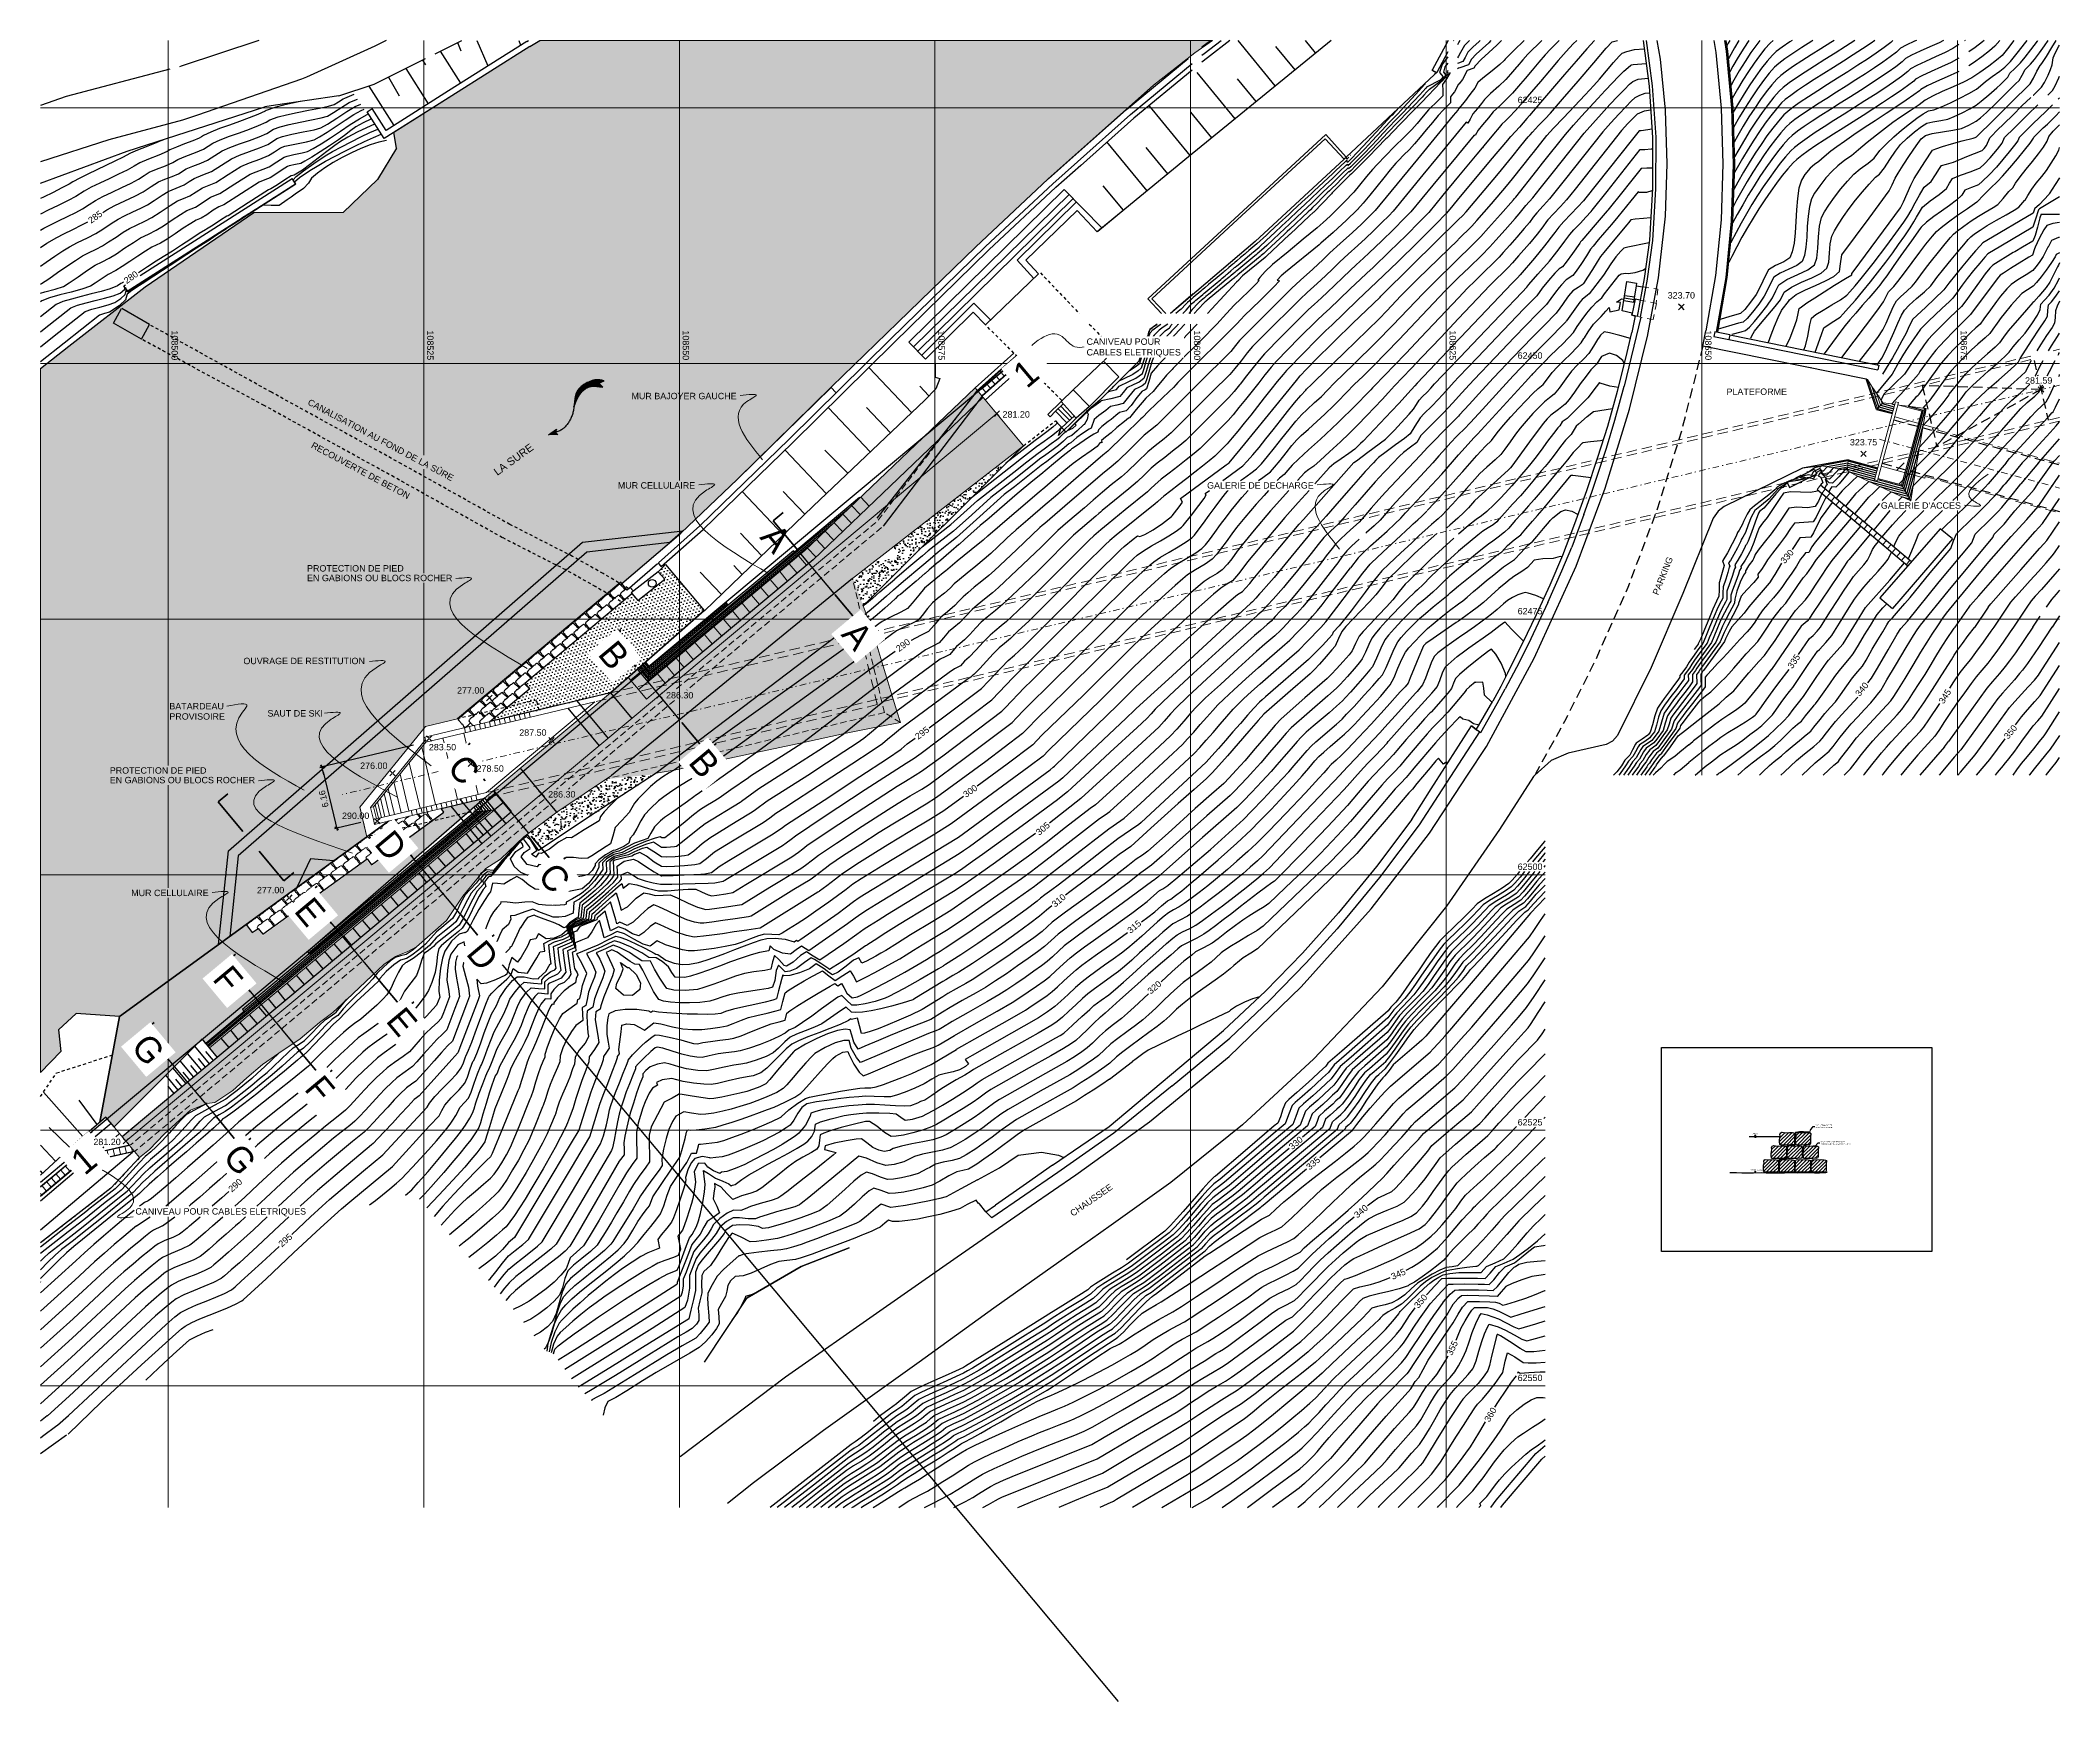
# Model space of a CAD drawing. Extents: x -427 to 62994, y 410 to 109394.
# Drawn here: x -242.4 to -44.9, y 409.9 to 572.4 of the extents above; entities that cross this region are included whole.
import ezdxf
from ezdxf import colors
from ezdxf.entities.mleader import LeaderData, LeaderLine
from ezdxf.enums import TextEntityAlignment as Align
from ezdxf.math import Vec2, Vec3

# ---------------------------------------------------------------- set-up
doc = ezdxf.new("R2018")
doc.units = 0
doc.header["$MEASUREMENT"] = 0
for name, pattern in [('DASHDOT', [2.8, 2, -0.25, 0.3, -0.25]), ('DOT', [0.55, 0.3, -0.25]), ('NASCOSTA', [9.525, 6.35, -3.175]), ('TRATTEGGIATA', [19.05, 12.7, -6.35]), ('TRATTEGGIATA2', [9.525, 6.35, -3.175]), ('TRATTOPUNTO2', [12.7, 6.35, -3.175, 0, -3.175])]:
    doc.linetypes.add(name, pattern=pattern)
for name, color, linetype in [('Av. Pr.Profi', 7, 'Continuous'), ('Bâti', 7, 'Continuous'), ('CANALISATION', 7, 'Continuous'), ('colore lago', 131, 'Continuous'), ('coordinate', 2, 'Continuous'), ('Couronnement', 7, 'Continuous'), ('curve livello 1 m', 2, 'Continuous'), ('curve livello 1m', 2, 'Continuous'), ('curve livello 5 m', 7, 'Continuous'), ('curve livello 5m', 7, 'Continuous'), ('DIME', 6, 'Continuous'), ('Limite fiume', 6, 'Continuous'), ('LIN010CO', 2, 'Continuous'), ('LIN010TR', 2, 'NASCOSTA'), ('LIN018CO', 6, 'Continuous'), ('LIN025CO', 7, 'Continuous'), ('LIN035CO', 1, 'Continuous'), ('LIN050CO', 3, 'Continuous'), ('pendenze', 2, 'Continuous'), ('Per+Mod Surf', 7, 'Continuous'), ('SCALE', 2, 'Continuous'), ('scavo 1', 254, 'Continuous'), ('sezioni', 7, 'Continuous'), ('Strade', 7, 'Continuous'), ('TalusHautBas', 7, 'Continuous'), ('TEXT018', 143, 'Continuous'), ('TEXT035', 1, 'Continuous'), ('TEXT050', 3, 'Continuous'), ('Tx   Talus', 7, 'Continuous')]:
    doc.layers.add(name, color=color, linetype=linetype)
doc.layers.add('Colori bordi', color=5, linetype='Continuous', plot=False)
doc.layers.add('no_plot', color=5, linetype='Continuous', plot=False)
for name, color, linetype, lineweight in [('LIN070CO', 4, 'Continuous', 70), ('LINCOLO-BLU-025', 150, 'Continuous', 25), ('LINCOLO-ROSSO-025', 10, 'Continuous', 25), ('LINCOLO-ROSSO-050', 20, 'Continuous', 50)]:
    doc.layers.add(name, color=color, linetype=linetype, lineweight=lineweight)
doc.styles.add('ARIAL', font='arial.ttf')
doc.dimstyles.new('250', dxfattribs={"dimscale": 2.5, "dimtxt": 0.25, "dimasz": 0.2, "dimexe": 0, "dimexo": 0.5, "dimgap": 0.1, "dimtad": 1, "dimzin": 0, "dimdsep": 46, "dimtxsty": 'ARIAL', "dimblk1": 'LINE', "dimblk2": 'LINE', "dimsah": 1, "dimcen": 2.5, "dimclrd": 256, "dimclre": 256, "dimclrt": 1, "dimadec": 0, "dimazin": 0, "dimtfac": 1, "dimtmove": 2, "dimatfit": 3, "dimldrblk": 'LINE', "dimfxl": 1, "dimtvp": 1, "dimtolj": 1, "dimtzin": 0, "dimarcsym": 0})
pattern_1 = [(95, (-14.8876, 441.31905), (0.827328, 0.6942106), [0.1125, -1.2375]), (40, (-14.8876, 441.319), (-0.944988, 0.650652), [0.09, -0.99]), (145.45144, (-14.8187, 441.3769), (-0.11766, 1.344863), [0.09561, -1.051713]), (91.1842, (-15.0997, 441.5312), (1.30754, 0.956421), [0.16875, -1.85625]), (141.6356, (-14.9908, 441.6109), (-0.04185, 2.024568), [0.143416, -1.57757]), (36.1842, (-15.0997, 441.5312), (-0.04185, 2.024568), [0.135, -1.485]), (66, (-14.94065, 441.5842), (1.0601574, 0.2060737), [0.1125, -1.2375]), (11, (-14.9406, 441.5842), (-0.511063, 1.0272127), [0.09, -0.99]), (116.45144, (-14.8523, 441.6014), (0.5490945, 1.2332864), [0.09561, -1.051713]), (82.5, (-14.8876, 441.31905), (-0.3401898, 0.3659847), [0, -0.978, 0, -1.005, 0, -0.99375]), (52.5, (-14.8876, 441.31905), (-0.1393094, 0.6973642), [0, -0.573, 0, -0.9555, 0, -0.37875]), (12.5, (-15.12414, 441.08252), (0.59012725, 0.54228114), [0, -0.375, 0, -1.17, 0, -1.5525]), (2.5, (-15.2302, 440.97645), (0.512385, 0.7247397), [0, -0.4875, 0, -0.777, 0, -1.1025])]
pattern_2 = [(135, (-108729.86045, 62990.82265), (-0.3314563037, -0.11048543456), [0, -0.3125])]

msp = doc.modelspace()

# ---------------------------------------------------------------- texts
at = {"layer": 'coordinate', "color": 1, "style": 'ARIAL'}
for s, p in [('62425', (-95.44, 566.295)), ('62450', (-95.44, 541.295)), ('MUR BAJOYER GAUCHE', (-174.259, 537.337)), ('MUR CELLULAIRE', (-178.314, 528.598)), ('GALERIE DE DECHARGE', (-117.813, 528.593)), ("GALERIE D'ACCES", (-54.51, 526.63)), ('62475', (-95.44, 516.295)), ('62500', (-95.44, 491.295)), ('MUR CELLULAIRE', (-225.908, 488.731)), ('62525', (-95.44, 466.295)), ('62550', (-95.44, 441.295))]:
    msp.add_text(s, height=0.625, dxfattribs=at).set_placement(p, align=Align.RIGHT)
for s, rotation, p in [('285', 35.18347, (-236.222, 555.33)), ('280', 35.18347, (-232.725, 549.428)), ('108500', 270, (-229.534, 541.148)), ('108525', 270, (-204.534, 541.148)), ('108550', 270, (-179.534, 541.148)), ('108575', 270, (-154.534, 541.148)), ('108625', 270, (-104.534, 541.148)), ('108650', 270, (-79.534, 541.148)), ('108675', 270, (-54.534, 541.148)), ('330', 49.857, (-70.807, 522.309)), ('290', 36.82539, (-157.213, 513.464)), ('335', 56.03525, (-70.192, 512.13)), ('340', 50.39514, (-63.502, 509.328)), ('345', 57.79165, (-55.426, 508.72)), ('295', 36.82539, (-155.348, 504.876)), ('350', 50.56437, (-48.962, 505.153)), ('300', 35.18347, (-150.635, 499.172)), ('305', 40.15208, (-143.549, 495.565)), ('310', 40.15208, (-141.998, 488.539)), ('315', 40.15208, (-134.613, 485.966)), ('320', 40.15208, (-132.637, 480.038)), ('330', 40.15208, (-118.807, 464.819)), ('335', 40.15208, (-117.112, 462.834)), ('290', 41.95979, (-222.545, 460.703)), ('340', 40.15208, (-112.436, 458.132)), ('295', 41.11402, (-217.646, 455.318)), ('345', 22.91425, (-108.75, 451.76)), ('350', 49.78752, (-106.643, 449.458)), ('355', 64.45181, (-103.676, 445.052)), ('360', 58.58317, (-99.885, 438.471))]:
    msp.add_text(s, height=0.625, rotation=rotation, dxfattribs=at).set_placement(p, align=Align.RIGHT)
for s, p in [('PLATEFORME', (-77.442, 537.759)), ('PROTECTION DE PIED', (-216.278, 520.481)), ('EN GABIONS OU BLOCS ROCHER', (-216.278, 519.538)), ('OUVRAGE DE RESTITUTION', (-222.503, 511.421)), ('BATARDEAU', (-229.746, 506.994)), ('PROVISOIRE', (-229.746, 505.994)), ('SAUT DE SKI', (-220.152, 506.297)), ('PROTECTION DE PIED', (-235.573, 500.712)), ('EN GABIONS OU BLOCS ROCHER', (-235.573, 499.77)), ('CANIVEAU POUR CABLES ELETRIQUES', (-233.064, 457.581))]:
    msp.add_text(s, height=0.625, dxfattribs=at).set_placement(p)
at = {"layer": 'TEXT035', "linetype": 'Continuous', "lineweight": 0, "style": 'ARIAL'}
for s, p in [('CANALISATION AU FOND DE LA SÛRE', (-216.276, 536.843)), ('RECOUVERTE DE BETON', (-215.94, 532.624))]:
    msp.add_text(s, height=0.625, rotation=331.88492, dxfattribs=at).set_placement(p)
at = {"layer": 'TEXT035', "style": 'ARIAL'}
for s, height, rotation, p in [('LA SURE', 0.75, 35.97473, (-197.674, 529.826)), ('PARKING', 0.625, 68.17385, (-84.119, 518.124)), ('CHAUSSEE', 0.625, 34.91278, (-141.366, 457.369))]:
    msp.add_text(s, height=height, rotation=rotation, dxfattribs=at).set_placement(p)

# ---------------------------------------------------------------- blocks, each defined once
blk = doc.blocks.new('CIRCLE')
at = {"color": 0}
blk.add_circle((0, 0), 0.375, dxfattribs=at)
at = {"flags": 1}
for tag, p in [('POINTNUMBER', (0, 0)), ('COMMENT', (0, -1.25))]:
    blk.add_attdef(tag, p, '', height=1, dxfattribs=at)
blk = doc.blocks.new('*X43')
at = {"color": 0}
for p, q in [((261.489825, 628.49125), (261.489825, 628.49125)), ((261.496175, 628.49125), (261.496175, 628.49125)), ((261.502525, 628.49125), (261.502525, 628.49125)), ((261.508875, 628.49125), (261.508875, 628.49125)), ((261.51205, 628.4976), (261.51205, 628.4976)), ((261.515225, 628.49125), (261.515225, 628.49125)), ((261.5184, 628.4976), (261.5184, 628.4976)), ((261.521575, 628.49125), (261.521575, 628.49125)), ((261.52475, 628.4976), (261.52475, 628.4976)), ((261.527925, 628.49125), (261.527925, 628.49125)), ((261.5311, 628.4976), (261.5311, 628.4976)), ((261.534275, 628.49125), (261.534275, 628.49125)), ((261.53745, 628.4976), (261.53745, 628.4976)), ((261.540625, 628.50395), (261.540625, 628.50395)), ((261.540625, 628.49125), (261.540625, 628.49125)), ((261.5438, 628.4976), (261.5438, 628.4976)), ((261.546975, 628.50395), (261.546975, 628.50395)), ((261.546975, 628.49125), (261.546975, 628.49125)), ((261.55015, 628.4976), (261.55015, 628.4976)), ((261.553325, 628.50395), (261.553325, 628.50395)), ((261.553325, 628.49125), (261.553325, 628.49125)), ((261.5565, 628.4976), (261.5565, 628.4976)), ((261.559675, 628.50395), (261.559675, 628.50395)), ((261.559675, 628.49125), (261.559675, 628.49125)), ((261.56285, 628.4976), (261.56285, 628.4976)), ((261.566025, 628.50395), (261.566025, 628.50395)), ((261.566025, 628.49125), (261.566025, 628.49125)), ((261.5692, 628.5103), (261.5692, 628.5103)), ((261.5692, 628.4976), (261.5692, 628.4976)), ((261.572375, 628.50395), (261.572375, 628.50395)), ((261.572375, 628.49125), (261.572375, 628.49125)), ((261.57555, 628.5103), (261.57555, 628.5103)), ((261.57555, 628.4976), (261.57555, 628.4976)), ((261.578725, 628.50395), (261.578725, 628.50395)), ((261.578725, 628.49125), (261.578725, 628.49125)), ((261.5819, 628.5103), (261.5819, 628.5103)), ((261.5819, 628.4976), (261.5819, 628.4976)), ((261.585075, 628.50395), (261.585075, 628.50395)), ((261.585075, 628.49125), (261.585075, 628.49125)), ((261.58825, 628.5103), (261.58825, 628.5103)), ((261.58825, 628.4976), (261.58825, 628.4976)), ((261.591425, 628.50395), (261.591425, 628.50395)), ((261.591425, 628.49125), (261.591425, 628.49125)), ((261.5946, 628.5103), (261.5946, 628.5103)), ((261.5946, 628.4976), (261.5946, 628.4976)), ((261.597775, 628.50395), (261.597775, 628.50395)), ((261.597775, 628.49125), (261.597775, 628.49125)), ((261.60095, 628.5103), (261.60095, 628.5103)), ((261.60095, 628.4976), (261.60095, 628.4976)), ((261.604125, 628.51665), (261.604125, 628.51665)), ((261.604125, 628.50395), (261.604125, 628.50395)), ((261.604125, 628.49125), (261.604125, 628.49125)), ((261.6073, 628.5103), (261.6073, 628.5103)), ((261.6073, 628.4976), (261.6073, 628.4976)), ((261.610475, 628.51665), (261.610475, 628.51665)), ((261.610475, 628.50395), (261.610475, 628.50395)), ((261.610475, 628.49125), (261.610475, 628.49125)), ((261.61365, 628.5103), (261.61365, 628.5103)), ((261.61365, 628.4976), (261.61365, 628.4976)), ((261.616825, 628.51665), (261.616825, 628.51665)), ((261.616825, 628.50395), (261.616825, 628.50395)), ((261.616825, 628.49125), (261.616825, 628.49125)), ((261.62, 628.5103), (261.62, 628.5103)), ((261.62, 628.4976), (261.62, 628.4976)), ((261.623175, 628.51665), (261.623175, 628.51665)), ((261.623175, 628.50395), (261.623175, 628.50395)), ((261.623175, 628.49125), (261.623175, 628.49125)), ((261.62635, 628.5103), (261.62635, 628.5103)), ((261.62635, 628.4976), (261.62635, 628.4976)), ((261.629525, 628.51665), (261.629525, 628.51665)), ((261.629525, 628.50395), (261.629525, 628.50395)), ((261.629525, 628.49125), (261.629525, 628.49125)), ((261.6327, 628.5103), (261.6327, 628.5103)), ((261.6327, 628.4976), (261.6327, 628.4976)), ((261.635875, 628.51665), (261.635875, 628.51665)), ((261.635875, 628.50395), (261.635875, 628.50395)), ((261.635875, 628.49125), (261.635875, 628.49125)), ((261.63905, 628.5103), (261.63905, 628.5103)), ((261.63905, 628.4976), (261.63905, 628.4976)), ((261.642225, 628.51665), (261.642225, 628.51665)), ((261.642225, 628.50395), (261.642225, 628.50395)), ((261.642225, 628.49125), (261.642225, 628.49125)), ((261.6454, 628.5103), (261.6454, 628.5103)), ((261.6454, 628.4976), (261.6454, 628.4976)), ((261.648575, 628.51665), (261.648575, 628.51665)), ((261.648575, 628.50395), (261.648575, 628.50395)), ((261.648575, 628.49125), (261.648575, 628.49125)), ((261.65175, 628.5103), (261.65175, 628.5103)), ((261.65175, 628.4976), (261.65175, 628.4976)), ((261.654925, 628.51665), (261.654925, 628.51665)), ((261.654925, 628.50395), (261.654925, 628.50395)), ((261.654925, 628.49125), (261.654925, 628.49125)), ((261.6581, 628.5103), (261.6581, 628.5103)), ((261.6581, 628.4976), (261.6581, 628.4976)), ((261.661275, 628.51665), (261.661275, 628.51665)), ((261.661275, 628.50395), (261.661275, 628.50395)), ((261.661275, 628.49125), (261.661275, 628.49125)), ((261.66445, 628.5103), (261.66445, 628.5103)), ((261.66445, 628.4976), (261.66445, 628.4976)), ((261.667625, 628.51665), (261.667625, 628.51665)), ((261.667625, 628.50395), (261.667625, 628.50395)), ((261.667625, 628.49125), (261.667625, 628.49125)), ((261.6708, 628.5103), (261.6708, 628.5103)), ((261.6708, 628.4976), (261.6708, 628.4976)), ((261.673975, 628.51665), (261.673975, 628.51665)), ((261.673975, 628.50395), (261.673975, 628.50395)), ((261.673975, 628.49125), (261.673975, 628.49125)), ((261.67715, 628.523), (261.67715, 628.523)), ((261.67715, 628.5103), (261.67715, 628.5103)), ((261.67715, 628.4976), (261.67715, 628.4976)), ((261.680325, 628.51665), (261.680325, 628.51665)), ((261.680325, 628.50395), (261.680325, 628.50395)), ((261.680325, 628.49125), (261.680325, 628.49125)), ((261.6835, 628.523), (261.6835, 628.523)), ((261.6835, 628.5103), (261.6835, 628.5103)), ((261.6835, 628.4976), (261.6835, 628.4976)), ((261.686675, 628.51665), (261.686675, 628.51665)), ((261.686675, 628.50395), (261.686675, 628.50395)), ((261.686675, 628.49125), (261.686675, 628.49125)), ((261.68985, 628.523), (261.68985, 628.523)), ((261.68985, 628.5103), (261.68985, 628.5103)), ((261.68985, 628.4976), (261.68985, 628.4976)), ((261.693025, 628.51665), (261.693025, 628.51665)), ((261.693025, 628.50395), (261.693025, 628.50395)), ((261.693025, 628.49125), (261.693025, 628.49125)), ((261.6962, 628.523), (261.6962, 628.523)), ((261.6962, 628.5103), (261.6962, 628.5103)), ((261.6962, 628.4976), (261.6962, 628.4976)), ((261.699375, 628.51665), (261.699375, 628.51665)), ((261.699375, 628.50395), (261.699375, 628.50395)), ((261.699375, 628.49125), (261.699375, 628.49125)), ((261.70255, 628.523), (261.70255, 628.523)), ((261.70255, 628.5103), (261.70255, 628.5103)), ((261.70255, 628.4976), (261.70255, 628.4976)), ((261.705725, 628.51665), (261.705725, 628.51665)), ((261.705725, 628.50395), (261.705725, 628.50395)), ((261.705725, 628.49125), (261.705725, 628.49125)), ((261.7089, 628.523), (261.7089, 628.523)), ((261.7089, 628.5103), (261.7089, 628.5103)), ((261.7089, 628.4976), (261.7089, 628.4976)), ((261.712075, 628.51665), (261.712075, 628.51665)), ((261.712075, 628.50395), (261.712075, 628.50395)), ((261.712075, 628.49125), (261.712075, 628.49125)), ((261.71525, 628.523), (261.71525, 628.523)), ((261.71525, 628.5103), (261.71525, 628.5103)), ((261.71525, 628.4976), (261.71525, 628.4976)), ((261.718425, 628.51665), (261.718425, 628.51665)), ((261.718425, 628.50395), (261.718425, 628.50395)), ((261.718425, 628.49125), (261.718425, 628.49125)), ((261.7216, 628.523), (261.7216, 628.523)), ((261.7216, 628.5103), (261.7216, 628.5103)), ((261.7216, 628.4976), (261.7216, 628.4976)), ((261.724775, 628.51665), (261.724775, 628.51665)), ((261.724775, 628.50395), (261.724775, 628.50395)), ((261.724775, 628.49125), (261.724775, 628.49125)), ((261.72795, 628.523), (261.72795, 628.523)), ((261.72795, 628.5103), (261.72795, 628.5103)), ((261.72795, 628.4976), (261.72795, 628.4976)), ((261.731125, 628.51665), (261.731125, 628.51665)), ((261.731125, 628.50395), (261.731125, 628.50395)), ((261.731125, 628.49125), (261.731125, 628.49125)), ((261.7343, 628.523), (261.7343, 628.523)), ((261.7343, 628.5103), (261.7343, 628.5103)), ((261.7343, 628.4976), (261.7343, 628.4976)), ((261.737475, 628.51665), (261.737475, 628.51665)), ((261.737475, 628.50395), (261.737475, 628.50395)), ((261.737475, 628.49125), (261.737475, 628.49125)), ((261.74065, 628.523), (261.74065, 628.523)), ((261.74065, 628.5103), (261.74065, 628.5103)), ((261.74065, 628.4976), (261.74065, 628.4976)), ((261.743825, 628.51665), (261.743825, 628.51665)), ((261.743825, 628.50395), (261.743825, 628.50395)), ((261.743825, 628.49125), (261.743825, 628.49125)), ((261.747, 628.5103), (261.747, 628.5103)), ((261.747, 628.4976), (261.747, 628.4976)), ((261.750175, 628.51665), (261.750175, 628.51665)), ((261.750175, 628.50395), (261.750175, 628.50395)), ((261.750175, 628.49125), (261.750175, 628.49125)), ((261.75335, 628.5103), (261.75335, 628.5103)), ((261.75335, 628.4976), (261.75335, 628.4976)), ((261.756525, 628.51665), (261.756525, 628.51665)), ((261.756525, 628.50395), (261.756525, 628.50395)), ((261.756525, 628.49125), (261.756525, 628.49125)), ((261.7597, 628.5103), (261.7597, 628.5103)), ((261.7597, 628.4976), (261.7597, 628.4976)), ((261.762875, 628.51665), (261.762875, 628.51665)), ((261.762875, 628.50395), (261.762875, 628.50395)), ((261.762875, 628.49125), (261.762875, 628.49125)), ((261.76605, 628.5103), (261.76605, 628.5103)), ((261.76605, 628.4976), (261.76605, 628.4976)), ((261.769225, 628.51665), (261.769225, 628.51665)), ((261.769225, 628.50395), (261.769225, 628.50395)), ((261.769225, 628.49125), (261.769225, 628.49125)), ((261.7724, 628.5103), (261.7724, 628.5103)), ((261.7724, 628.4976), (261.7724, 628.4976)), ((261.775575, 628.51665), (261.775575, 628.51665)), ((261.775575, 628.50395), (261.775575, 628.50395)), ((261.775575, 628.49125), (261.775575, 628.49125)), ((261.77875, 628.5103), (261.77875, 628.5103)), ((261.77875, 628.4976), (261.77875, 628.4976)), ((261.781925, 628.51665), (261.781925, 628.51665)), ((261.781925, 628.50395), (261.781925, 628.50395)), ((261.781925, 628.49125), (261.781925, 628.49125)), ((261.7851, 628.5103), (261.7851, 628.5103)), ((261.7851, 628.4976), (261.7851, 628.4976)), ((261.788275, 628.51665), (261.788275, 628.51665)), ((261.788275, 628.50395), (261.788275, 628.50395)), ((261.788275, 628.49125), (261.788275, 628.49125)), ((261.79145, 628.5103), (261.79145, 628.5103)), ((261.79145, 628.4976), (261.79145, 628.4976)), ((261.794625, 628.51665), (261.794625, 628.51665)), ((261.794625, 628.50395), (261.794625, 628.50395)), ((261.794625, 628.49125), (261.794625, 628.49125)), ((261.7978, 628.5103), (261.7978, 628.5103)), ((261.7978, 628.4976), (261.7978, 628.4976)), ((261.800975, 628.51665), (261.800975, 628.51665)), ((261.800975, 628.50395), (261.800975, 628.50395)), ((261.800975, 628.49125), (261.800975, 628.49125)), ((261.80415, 628.5103), (261.80415, 628.5103)), ((261.80415, 628.4976), (261.80415, 628.4976)), ((261.807325, 628.51665), (261.807325, 628.51665)), ((261.807325, 628.50395), (261.807325, 628.50395)), ((261.807325, 628.49125), (261.807325, 628.49125)), ((261.8105, 628.5103), (261.8105, 628.5103)), ((261.8105, 628.4976), (261.8105, 628.4976)), ((261.813675, 628.51665), (261.813675, 628.51665)), ((261.813675, 628.50395), (261.813675, 628.50395)), ((261.813675, 628.49125), (261.813675, 628.49125)), ((261.81685, 628.5103), (261.81685, 628.5103)), ((261.81685, 628.4976), (261.81685, 628.4976)), ((261.820025, 628.51665), (261.820025, 628.51665)), ((261.820025, 628.50395), (261.820025, 628.50395)), ((261.820025, 628.49125), (261.820025, 628.49125)), ((261.8232, 628.5103), (261.8232, 628.5103)), ((261.8232, 628.4976), (261.8232, 628.4976)), ((261.826375, 628.50395), (261.826375, 628.50395)), ((261.826375, 628.49125), (261.826375, 628.49125)), ((261.82955, 628.5103), (261.82955, 628.5103)), ((261.82955, 628.4976), (261.82955, 628.4976)), ((261.832725, 628.50395), (261.832725, 628.50395)), ((261.832725, 628.49125), (261.832725, 628.49125)), ((261.8359, 628.5103), (261.8359, 628.5103)), ((261.8359, 628.4976), (261.8359, 628.4976)), ((261.839075, 628.50395), (261.839075, 628.50395)), ((261.839075, 628.49125), (261.839075, 628.49125)), ((261.84225, 628.5103), (261.84225, 628.5103)), ((261.84225, 628.4976), (261.84225, 628.4976)), ((261.845425, 628.50395), (261.845425, 628.50395)), ((261.845425, 628.49125), (261.845425, 628.49125)), ((261.8486, 628.5103), (261.8486, 628.5103)), ((261.8486, 628.4976), (261.8486, 628.4976)), ((261.851775, 628.50395), (261.851775, 628.50395)), ((261.851775, 628.49125), (261.851775, 628.49125)), ((261.85495, 628.5103), (261.85495, 628.5103)), ((261.85495, 628.4976), (261.85495, 628.4976)), ((261.858125, 628.50395), (261.858125, 628.50395)), ((261.858125, 628.49125), (261.858125, 628.49125)), ((261.8613, 628.5103), (261.8613, 628.5103)), ((261.8613, 628.4976), (261.8613, 628.4976)), ((261.864475, 628.50395), (261.864475, 628.50395)), ((261.864475, 628.49125), (261.864475, 628.49125)), ((261.86765, 628.5103), (261.86765, 628.5103)), ((261.86765, 628.4976), (261.86765, 628.4976)), ((261.870825, 628.50395), (261.870825, 628.50395)), ((261.870825, 628.49125), (261.870825, 628.49125)), ((261.874, 628.4976), (261.874, 628.4976)), ((261.877175, 628.50395), (261.877175, 628.50395)), ((261.877175, 628.49125), (261.877175, 628.49125)), ((261.88035, 628.4976), (261.88035, 628.4976)), ((261.883525, 628.50395), (261.883525, 628.50395)), ((261.883525, 628.49125), (261.883525, 628.49125)), ((261.8867, 628.4976), (261.8867, 628.4976)), ((261.889875, 628.50395), (261.889875, 628.50395)), ((261.889875, 628.49125), (261.889875, 628.49125)), ((261.89305, 628.4976), (261.89305, 628.4976)), ((261.896225, 628.50395), (261.896225, 628.50395)), ((261.896225, 628.49125), (261.896225, 628.49125)), ((261.8994, 628.4976), (261.8994, 628.4976)), ((261.902575, 628.50395), (261.902575, 628.50395)), ((261.902575, 628.49125), (261.902575, 628.49125)), ((261.90575, 628.4976), (261.90575, 628.4976)), ((261.908925, 628.49125), (261.908925, 628.49125)), ((261.9121, 628.4976), (261.9121, 628.4976)), ((261.915275, 628.49125), (261.915275, 628.49125)), ((261.91845, 628.4976), (261.91845, 628.4976)), ((261.921625, 628.49125), (261.921625, 628.49125)), ((261.9248, 628.4976), (261.9248, 628.4976)), ((261.927975, 628.49125), (261.927975, 628.49125)), ((261.93115, 628.4976), (261.93115, 628.4976)), ((261.934325, 628.49125), (261.934325, 628.49125)), ((261.940675, 628.49125), (261.940675, 628.49125)), ((261.947025, 628.49125), (261.947025, 628.49125)), ((261.953375, 628.49125), (261.953375, 628.49125)), ((261.959725, 628.49125), (261.959725, 628.49125)), ((259.30225, 627.9896), (259.30225, 627.9896)), ((259.305425, 627.98325), (259.305425, 627.98325)), ((259.3086, 627.9896), (259.3086, 627.9896)), ((259.311775, 627.98325), (259.311775, 627.98325)), ((259.31495, 627.9896), (259.31495, 627.9896)), ((259.31495, 627.9769), (259.31495, 627.9769)), ((259.318125, 627.98325), (259.318125, 627.98325)), ((259.3213, 627.9896), (259.3213, 627.9896)), ((259.3213, 627.9769), (259.3213, 627.9769)), ((259.324475, 627.98325), (259.324475, 627.98325)), ((259.324475, 627.97055), (259.324475, 627.97055)), ((259.32765, 627.9896), (259.32765, 627.9896)), ((259.32765, 627.9769), (259.32765, 627.9769)), ((259.32765, 627.9642), (259.32765, 627.9642)), ((259.330825, 627.98325), (259.330825, 627.98325)), ((259.330825, 627.97055), (259.330825, 627.97055)), ((259.334, 627.9896), (259.334, 627.9896)), ((259.334, 627.9769), (259.334, 627.9769)), ((259.334, 627.9642), (259.334, 627.9642)), ((259.337175, 627.98325), (259.337175, 627.98325)), ((259.337175, 627.97055), (259.337175, 627.97055)), ((259.337175, 627.95785), (259.337175, 627.95785)), ((259.34035, 627.9769), (259.34035, 627.9769)), ((259.34035, 627.9642), (259.34035, 627.9642)), ((259.34035, 627.9515), (259.34035, 627.9515)), ((259.343525, 627.98325), (259.343525, 627.98325)), ((259.343525, 627.97055), (259.343525, 627.97055)), ((259.343525, 627.95785), (259.343525, 627.95785)), ((259.3467, 627.9769), (259.3467, 627.9769)), ((259.3467, 627.9642), (259.3467, 627.9642)), ((259.3467, 627.9515), (259.3467, 627.9515)), ((259.349875, 627.98325), (259.349875, 627.98325)), ((259.349875, 627.97055), (259.349875, 627.97055)), ((259.349875, 627.95785), (259.349875, 627.95785)), ((259.349875, 627.94515), (259.349875, 627.94515)), ((259.35305, 627.9769), (259.35305, 627.9769)), ((259.35305, 627.9642), (259.35305, 627.9642)), ((259.35305, 627.9515), (259.35305, 627.9515)), ((259.35305, 627.9388), (259.35305, 627.9388)), ((259.356225, 627.98325), (259.356225, 627.98325)), ((259.356225, 627.97055), (259.356225, 627.97055)), ((259.356225, 627.95785), (259.356225, 627.95785)), ((259.356225, 627.94515), (259.356225, 627.94515)), ((259.3594, 627.9769), (259.3594, 627.9769)), ((259.3594, 627.9642), (259.3594, 627.9642)), ((259.3594, 627.9515), (259.3594, 627.9515)), ((259.3594, 627.9388), (259.3594, 627.9388)), ((259.362575, 627.98325), (259.362575, 627.98325)), ((259.362575, 627.97055), (259.362575, 627.97055)), ((259.362575, 627.95785), (259.362575, 627.95785)), ((259.362575, 627.94515), (259.362575, 627.94515)), ((259.362575, 627.93245), (259.362575, 627.93245)), ((259.36575, 627.9769), (259.36575, 627.9769)), ((259.36575, 627.9642), (259.36575, 627.9642)), ((259.36575, 627.9515), (259.36575, 627.9515)), ((259.36575, 627.9388), (259.36575, 627.9388)), ((259.368925, 627.98325), (259.368925, 627.98325)), ((259.368925, 627.97055), (259.368925, 627.97055)), ((259.368925, 627.95785), (259.368925, 627.95785)), ((259.368925, 627.94515), (259.368925, 627.94515)), ((259.368925, 627.93245), (259.368925, 627.93245)), ((259.3721, 627.9769), (259.3721, 627.9769)), ((259.3721, 627.9642), (259.3721, 627.9642)), ((259.3721, 627.9515), (259.3721, 627.9515)), ((259.3721, 627.9388), (259.3721, 627.9388)), ((259.3721, 627.9261), (259.3721, 627.9261)), ((259.375275, 627.98325), (259.375275, 627.98325)), ((259.375275, 627.97055), (259.375275, 627.97055)), ((259.375275, 627.95785), (259.375275, 627.95785)), ((259.375275, 627.94515), (259.375275, 627.94515)), ((259.375275, 627.93245), (259.375275, 627.93245)), ((259.375275, 627.91975), (259.375275, 627.91975)), ((259.37845, 627.9769), (259.37845, 627.9769)), ((259.37845, 627.9642), (259.37845, 627.9642)), ((259.37845, 627.9515), (259.37845, 627.9515)), ((259.37845, 627.9388), (259.37845, 627.9388)), ((259.37845, 627.9261), (259.37845, 627.9261)), ((259.381625, 627.97055), (259.381625, 627.97055)), ((259.381625, 627.95785), (259.381625, 627.95785)), ((259.381625, 627.94515), (259.381625, 627.94515)), ((259.381625, 627.93245), (259.381625, 627.93245)), ((259.381625, 627.91975), (259.381625, 627.91975)), ((259.3848, 627.9769), (259.3848, 627.9769)), ((259.3848, 627.9642), (259.3848, 627.9642)), ((259.3848, 627.9515), (259.3848, 627.9515)), ((259.3848, 627.9388), (259.3848, 627.9388)), ((259.3848, 627.9261), (259.3848, 627.9261)), ((259.3848, 627.9134), (259.3848, 627.9134)), ((259.387975, 627.97055), (259.387975, 627.97055)), ((259.387975, 627.95785), (259.387975, 627.95785)), ((259.387975, 627.94515), (259.387975, 627.94515)), ((259.387975, 627.93245), (259.387975, 627.93245)), ((259.387975, 627.91975), (259.387975, 627.91975)), ((259.387975, 627.90705), (259.387975, 627.90705)), ((259.39115, 627.9769), (259.39115, 627.9769)), ((259.39115, 627.9642), (259.39115, 627.9642)), ((259.39115, 627.9515), (259.39115, 627.9515)), ((259.39115, 627.9388), (259.39115, 627.9388)), ((259.39115, 627.9261), (259.39115, 627.9261)), ((259.39115, 627.9134), (259.39115, 627.9134)), ((259.394325, 627.97055), (259.394325, 627.97055)), ((259.394325, 627.95785), (259.394325, 627.95785)), ((259.394325, 627.94515), (259.394325, 627.94515)), ((259.394325, 627.93245), (259.394325, 627.93245)), ((259.394325, 627.91975), (259.394325, 627.91975)), ((259.394325, 627.90705), (259.394325, 627.90705)), ((259.3975, 627.9769), (259.3975, 627.9769)), ((259.3975, 627.9642), (259.3975, 627.9642)), ((259.3975, 627.9515), (259.3975, 627.9515)), ((259.3975, 627.9388), (259.3975, 627.9388)), ((259.3975, 627.9261), (259.3975, 627.9261)), ((259.3975, 627.9134), (259.3975, 627.9134)), ((259.3975, 627.9007), (259.3975, 627.9007)), ((259.400675, 627.97055), (259.400675, 627.97055)), ((259.400675, 627.95785), (259.400675, 627.95785)), ((259.400675, 627.94515), (259.400675, 627.94515)), ((259.400675, 627.93245), (259.400675, 627.93245)), ((259.400675, 627.91975), (259.400675, 627.91975)), ((259.400675, 627.90705), (259.400675, 627.90705)), ((259.40385, 627.9769), (259.40385, 627.9769)), ((259.40385, 627.9642), (259.40385, 627.9642)), ((259.40385, 627.9515), (259.40385, 627.9515)), ((259.40385, 627.9388), (259.40385, 627.9388)), ((259.40385, 627.9261), (259.40385, 627.9261)), ((259.40385, 627.9134), (259.40385, 627.9134)), ((259.40385, 627.9007), (259.40385, 627.9007)), ((259.407025, 627.97055), (259.407025, 627.97055)), ((259.407025, 627.95785), (259.407025, 627.95785)), ((259.407025, 627.94515), (259.407025, 627.94515)), ((259.407025, 627.93245), (259.407025, 627.93245)), ((259.407025, 627.91975), (259.407025, 627.91975)), ((259.407025, 627.90705), (259.407025, 627.90705)), ((259.407025, 627.89435), (259.407025, 627.89435)), ((259.4102, 627.9769), (259.4102, 627.9769)), ((259.4102, 627.9642), (259.4102, 627.9642)), ((259.4102, 627.9515), (259.4102, 627.9515)), ((259.4102, 627.9388), (259.4102, 627.9388)), ((259.4102, 627.9261), (259.4102, 627.9261)), ((259.4102, 627.9134), (259.4102, 627.9134)), ((259.4102, 627.9007), (259.4102, 627.9007)), ((259.4102, 627.888), (259.4102, 627.888)), ((259.413375, 627.97055), (259.413375, 627.97055)), ((259.413375, 627.95785), (259.413375, 627.95785)), ((259.413375, 627.94515), (259.413375, 627.94515)), ((259.413375, 627.93245), (259.413375, 627.93245)), ((259.413375, 627.91975), (259.413375, 627.91975)), ((259.413375, 627.90705), (259.413375, 627.90705)), ((259.413375, 627.89435), (259.413375, 627.89435)), ((259.41655, 627.9769), (259.41655, 627.9769)), ((259.41655, 627.9642), (259.41655, 627.9642)), ((259.41655, 627.9515), (259.41655, 627.9515)), ((259.41655, 627.9388), (259.41655, 627.9388)), ((259.41655, 627.9261), (259.41655, 627.9261)), ((259.41655, 627.9134), (259.41655, 627.9134)), ((259.41655, 627.9007), (259.41655, 627.9007)), ((259.41655, 627.888), (259.41655, 627.888)), ((259.419725, 627.97055), (259.419725, 627.97055)), ((259.419725, 627.95785), (259.419725, 627.95785)), ((259.419725, 627.94515), (259.419725, 627.94515)), ((259.419725, 627.93245), (259.419725, 627.93245)), ((259.419725, 627.91975), (259.419725, 627.91975)), ((259.419725, 627.90705), (259.419725, 627.90705)), ((259.419725, 627.89435), (259.419725, 627.89435)), ((259.419725, 627.88165), (259.419725, 627.88165)), ((259.4229, 627.9769), (259.4229, 627.9769)), ((259.4229, 627.9642), (259.4229, 627.9642)), ((259.4229, 627.9515), (259.4229, 627.9515)), ((259.4229, 627.9388), (259.4229, 627.9388)), ((259.4229, 627.9261), (259.4229, 627.9261)), ((259.4229, 627.9134), (259.4229, 627.9134)), ((259.4229, 627.9007), (259.4229, 627.9007)), ((259.4229, 627.888), (259.4229, 627.888)), ((259.4229, 627.8753), (259.4229, 627.8753)), ((259.426075, 627.97055), (259.426075, 627.97055)), ((259.426075, 627.95785), (259.426075, 627.95785)), ((259.426075, 627.94515), (259.426075, 627.94515)), ((259.426075, 627.93245), (259.426075, 627.93245)), ((259.426075, 627.91975), (259.426075, 627.91975)), ((259.426075, 627.90705), (259.426075, 627.90705)), ((259.426075, 627.89435), (259.426075, 627.89435)), ((259.426075, 627.88165), (259.426075, 627.88165)), ((259.42925, 627.9642), (259.42925, 627.9642)), ((259.42925, 627.9515), (259.42925, 627.9515)), ((259.42925, 627.9388), (259.42925, 627.9388)), ((259.42925, 627.9261), (259.42925, 627.9261)), ((259.42925, 627.9134), (259.42925, 627.9134)), ((259.42925, 627.9007), (259.42925, 627.9007)), ((259.42925, 627.888), (259.42925, 627.888)), ((259.42925, 627.8753), (259.42925, 627.8753)), ((259.432425, 627.97055), (259.432425, 627.97055)), ((259.432425, 627.95785), (259.432425, 627.95785)), ((259.432425, 627.94515), (259.432425, 627.94515)), ((259.432425, 627.93245), (259.432425, 627.93245)), ((259.432425, 627.91975), (259.432425, 627.91975)), ((259.432425, 627.90705), (259.432425, 627.90705)), ((259.432425, 627.89435), (259.432425, 627.89435)), ((259.432425, 627.88165), (259.432425, 627.88165)), ((259.432425, 627.86895), (259.432425, 627.86895)), ((259.4356, 627.9642), (259.4356, 627.9642)), ((259.4356, 627.9515), (259.4356, 627.9515)), ((259.4356, 627.9388), (259.4356, 627.9388)), ((259.4356, 627.9261), (259.4356, 627.9261)), ((259.4356, 627.9134), (259.4356, 627.9134)), ((259.4356, 627.9007), (259.4356, 627.9007)), ((259.4356, 627.888), (259.4356, 627.888)), ((259.4356, 627.8753), (259.4356, 627.8753)), ((259.438775, 627.97055), (259.438775, 627.97055)), ((259.438775, 627.95785), (259.438775, 627.95785)), ((259.438775, 627.94515), (259.438775, 627.94515)), ((259.438775, 627.93245), (259.438775, 627.93245)), ((259.438775, 627.91975), (259.438775, 627.91975)), ((259.438775, 627.90705), (259.438775, 627.90705)), ((259.438775, 627.89435), (259.438775, 627.89435)), ((259.438775, 627.88165), (259.438775, 627.88165)), ((259.438775, 627.86895), (259.438775, 627.86895)), ((259.44195, 627.9642), (259.44195, 627.9642)), ((259.44195, 627.9515), (259.44195, 627.9515)), ((259.44195, 627.9388), (259.44195, 627.9388)), ((259.44195, 627.9261), (259.44195, 627.9261)), ((259.44195, 627.9134), (259.44195, 627.9134)), ((259.44195, 627.9007), (259.44195, 627.9007)), ((259.44195, 627.888), (259.44195, 627.888)), ((259.44195, 627.8753), (259.44195, 627.8753)), ((259.44195, 627.8626), (259.44195, 627.8626)), ((259.445125, 627.97055), (259.445125, 627.97055)), ((259.445125, 627.95785), (259.445125, 627.95785)), ((259.445125, 627.94515), (259.445125, 627.94515)), ((259.445125, 627.93245), (259.445125, 627.93245)), ((259.445125, 627.91975), (259.445125, 627.91975)), ((259.445125, 627.90705), (259.445125, 627.90705)), ((259.445125, 627.89435), (259.445125, 627.89435)), ((259.445125, 627.88165), (259.445125, 627.88165)), ((259.445125, 627.86895), (259.445125, 627.86895)), ((259.445125, 627.85625), (259.445125, 627.85625)), ((259.4483, 627.9642), (259.4483, 627.9642)), ((259.4483, 627.9515), (259.4483, 627.9515)), ((259.4483, 627.9388), (259.4483, 627.9388)), ((259.4483, 627.9261), (259.4483, 627.9261)), ((259.4483, 627.9134), (259.4483, 627.9134)), ((259.4483, 627.9007), (259.4483, 627.9007)), ((259.4483, 627.888), (259.4483, 627.888)), ((259.4483, 627.8753), (259.4483, 627.8753)), ((259.4483, 627.8626), (259.4483, 627.8626)), ((259.451475, 627.97055), (259.451475, 627.97055)), ((259.451475, 627.95785), (259.451475, 627.95785)), ((259.451475, 627.94515), (259.451475, 627.94515)), ((259.451475, 627.93245), (259.451475, 627.93245)), ((259.451475, 627.91975), (259.451475, 627.91975)), ((259.451475, 627.90705), (259.451475, 627.90705)), ((259.451475, 627.89435), (259.451475, 627.89435)), ((259.451475, 627.88165), (259.451475, 627.88165)), ((259.451475, 627.86895), (259.451475, 627.86895)), ((259.451475, 627.85625), (259.451475, 627.85625)), ((259.45465, 627.9642), (259.45465, 627.9642)), ((259.45465, 627.9515), (259.45465, 627.9515)), ((259.45465, 627.9388), (259.45465, 627.9388)), ((259.45465, 627.9261), (259.45465, 627.9261)), ((259.45465, 627.9134), (259.45465, 627.9134)), ((259.45465, 627.9007), (259.45465, 627.9007)), ((259.45465, 627.888), (259.45465, 627.888)), ((259.45465, 627.8753), (259.45465, 627.8753)), ((259.45465, 627.8626), (259.45465, 627.8626)), ((259.45465, 627.8499), (259.45465, 627.8499)), ((259.457825, 627.97055), (259.457825, 627.97055)), ((259.457825, 627.95785), (259.457825, 627.95785)), ((259.457825, 627.94515), (259.457825, 627.94515)), ((259.457825, 627.93245), (259.457825, 627.93245)), ((259.457825, 627.91975), (259.457825, 627.91975)), ((259.457825, 627.90705), (259.457825, 627.90705)), ((259.457825, 627.89435), (259.457825, 627.89435)), ((259.457825, 627.88165), (259.457825, 627.88165)), ((259.457825, 627.86895), (259.457825, 627.86895)), ((259.457825, 627.85625), (259.457825, 627.85625)), ((259.457825, 627.84355), (259.457825, 627.84355)), ((259.461, 627.9642), (259.461, 627.9642)), ((259.461, 627.9515), (259.461, 627.9515)), ((259.461, 627.9388), (259.461, 627.9388)), ((259.461, 627.9261), (259.461, 627.9261)), ((259.461, 627.9134), (259.461, 627.9134)), ((259.461, 627.9007), (259.461, 627.9007)), ((259.461, 627.888), (259.461, 627.888)), ((259.461, 627.8753), (259.461, 627.8753)), ((259.461, 627.8626), (259.461, 627.8626)), ((259.461, 627.8499), (259.461, 627.8499)), ((259.464175, 627.97055), (259.464175, 627.97055)), ((259.464175, 627.95785), (259.464175, 627.95785)), ((259.464175, 627.94515), (259.464175, 627.94515)), ((259.464175, 627.93245), (259.464175, 627.93245)), ((259.464175, 627.91975), (259.464175, 627.91975)), ((259.464175, 627.90705), (259.464175, 627.90705)), ((259.464175, 627.89435), (259.464175, 627.89435)), ((259.464175, 627.88165), (259.464175, 627.88165)), ((259.464175, 627.86895), (259.464175, 627.86895)), ((259.464175, 627.85625), (259.464175, 627.85625)), ((259.464175, 627.84355), (259.464175, 627.84355)), ((259.46735, 627.9642), (259.46735, 627.9642)), ((259.46735, 627.9515), (259.46735, 627.9515)), ((259.46735, 627.9388), (259.46735, 627.9388)), ((259.46735, 627.9261), (259.46735, 627.9261)), ((259.46735, 627.9134), (259.46735, 627.9134)), ((259.46735, 627.9007), (259.46735, 627.9007)), ((259.46735, 627.888), (259.46735, 627.888)), ((259.46735, 627.8753), (259.46735, 627.8753)), ((259.46735, 627.8626), (259.46735, 627.8626)), ((259.46735, 627.8499), (259.46735, 627.8499)), ((259.46735, 627.8372), (259.46735, 627.8372)), ((259.470525, 627.97055), (259.470525, 627.97055)), ((259.470525, 627.95785), (259.470525, 627.95785)), ((259.470525, 627.94515), (259.470525, 627.94515)), ((259.470525, 627.93245), (259.470525, 627.93245)), ((259.470525, 627.91975), (259.470525, 627.91975)), ((259.470525, 627.90705), (259.470525, 627.90705)), ((259.470525, 627.89435), (259.470525, 627.89435)), ((259.470525, 627.88165), (259.470525, 627.88165)), ((259.470525, 627.86895), (259.470525, 627.86895)), ((259.470525, 627.85625), (259.470525, 627.85625)), ((259.470525, 627.84355), (259.470525, 627.84355)), ((259.470525, 627.83085), (259.470525, 627.83085)), ((259.4737, 627.9642), (259.4737, 627.9642)), ((259.4737, 627.9515), (259.4737, 627.9515)), ((259.4737, 627.9388), (259.4737, 627.9388)), ((259.4737, 627.9261), (259.4737, 627.9261)), ((259.4737, 627.9134), (259.4737, 627.9134)), ((259.4737, 627.9007), (259.4737, 627.9007)), ((259.4737, 627.888), (259.4737, 627.888)), ((259.4737, 627.8753), (259.4737, 627.8753)), ((259.4737, 627.8626), (259.4737, 627.8626)), ((259.4737, 627.8499), (259.4737, 627.8499)), ((259.4737, 627.8372), (259.4737, 627.8372)), ((259.476875, 627.95785), (259.476875, 627.95785)), ((259.476875, 627.94515), (259.476875, 627.94515)), ((259.476875, 627.93245), (259.476875, 627.93245)), ((259.476875, 627.91975), (259.476875, 627.91975)), ((259.476875, 627.90705), (259.476875, 627.90705)), ((259.476875, 627.89435), (259.476875, 627.89435)), ((259.476875, 627.88165), (259.476875, 627.88165)), ((259.476875, 627.86895), (259.476875, 627.86895)), ((259.476875, 627.85625), (259.476875, 627.85625)), ((259.476875, 627.84355), (259.476875, 627.84355)), ((259.476875, 627.83085), (259.476875, 627.83085)), ((259.48005, 627.9642), (259.48005, 627.9642)), ((259.48005, 627.9515), (259.48005, 627.9515)), ((259.48005, 627.9388), (259.48005, 627.9388)), ((259.48005, 627.9261), (259.48005, 627.9261)), ((259.48005, 627.9134), (259.48005, 627.9134)), ((259.48005, 627.9007), (259.48005, 627.9007)), ((259.48005, 627.888), (259.48005, 627.888)), ((259.48005, 627.8753), (259.48005, 627.8753)), ((259.48005, 627.8626), (259.48005, 627.8626)), ((259.48005, 627.8499), (259.48005, 627.8499)), ((259.48005, 627.8372), (259.48005, 627.8372)), ((259.48005, 627.8245), (259.48005, 627.8245)), ((259.483225, 627.95785), (259.483225, 627.95785)), ((259.483225, 627.94515), (259.483225, 627.94515)), ((259.483225, 627.93245), (259.483225, 627.93245)), ((259.483225, 627.91975), (259.483225, 627.91975)), ((259.483225, 627.90705), (259.483225, 627.90705)), ((259.483225, 627.89435), (259.483225, 627.89435)), ((259.483225, 627.88165), (259.483225, 627.88165)), ((259.483225, 627.86895), (259.483225, 627.86895)), ((259.483225, 627.85625), (259.483225, 627.85625)), ((259.483225, 627.84355), (259.483225, 627.84355)), ((259.483225, 627.83085), (259.483225, 627.83085)), ((259.4864, 627.9642), (259.4864, 627.9642)), ((259.4864, 627.9515), (259.4864, 627.9515)), ((259.4864, 627.9388), (259.4864, 627.9388)), ((259.4864, 627.9261), (259.4864, 627.9261)), ((259.4864, 627.9134), (259.4864, 627.9134)), ((259.4864, 627.9007), (259.4864, 627.9007)), ((259.4864, 627.888), (259.4864, 627.888)), ((259.4864, 627.8753), (259.4864, 627.8753)), ((259.4864, 627.8626), (259.4864, 627.8626)), ((259.4864, 627.8499), (259.4864, 627.8499)), ((259.4864, 627.8372), (259.4864, 627.8372)), ((259.4864, 627.8245), (259.4864, 627.8245)), ((259.489575, 627.95785), (259.489575, 627.95785)), ((259.489575, 627.94515), (259.489575, 627.94515)), ((259.489575, 627.93245), (259.489575, 627.93245)), ((259.489575, 627.91975), (259.489575, 627.91975)), ((259.489575, 627.90705), (259.489575, 627.90705)), ((259.489575, 627.89435), (259.489575, 627.89435)), ((259.489575, 627.88165), (259.489575, 627.88165)), ((259.489575, 627.86895), (259.489575, 627.86895)), ((259.489575, 627.85625), (259.489575, 627.85625)), ((259.489575, 627.84355), (259.489575, 627.84355)), ((259.489575, 627.83085), (259.489575, 627.83085)), ((259.489575, 627.81815), (259.489575, 627.81815)), ((259.49275, 627.9642), (259.49275, 627.9642)), ((259.49275, 627.9515), (259.49275, 627.9515)), ((259.49275, 627.9388), (259.49275, 627.9388)), ((259.49275, 627.9261), (259.49275, 627.9261)), ((259.49275, 627.9134), (259.49275, 627.9134)), ((259.49275, 627.9007), (259.49275, 627.9007)), ((259.49275, 627.888), (259.49275, 627.888)), ((259.49275, 627.8753), (259.49275, 627.8753)), ((259.49275, 627.8626), (259.49275, 627.8626)), ((259.49275, 627.8499), (259.49275, 627.8499)), ((259.49275, 627.8372), (259.49275, 627.8372)), ((259.49275, 627.8245), (259.49275, 627.8245)), ((259.49275, 627.8118), (259.49275, 627.8118)), ((259.495925, 627.95785), (259.495925, 627.95785)), ((259.495925, 627.94515), (259.495925, 627.94515)), ((259.495925, 627.93245), (259.495925, 627.93245)), ((259.495925, 627.91975), (259.495925, 627.91975)), ((259.495925, 627.90705), (259.495925, 627.90705)), ((259.495925, 627.89435), (259.495925, 627.89435)), ((259.495925, 627.88165), (259.495925, 627.88165)), ((259.495925, 627.86895), (259.495925, 627.86895)), ((259.495925, 627.85625), (259.495925, 627.85625)), ((259.495925, 627.84355), (259.495925, 627.84355)), ((259.495925, 627.83085), (259.495925, 627.83085)), ((259.495925, 627.81815), (259.495925, 627.81815)), ((259.4991, 627.9642), (259.4991, 627.9642)), ((259.4991, 627.9515), (259.4991, 627.9515)), ((259.4991, 627.9388), (259.4991, 627.9388)), ((259.4991, 627.9261), (259.4991, 627.9261)), ((259.4991, 627.9134), (259.4991, 627.9134)), ((259.4991, 627.9007), (259.4991, 627.9007)), ((259.4991, 627.888), (259.4991, 627.888)), ((259.4991, 627.8753), (259.4991, 627.8753)), ((259.4991, 627.8626), (259.4991, 627.8626)), ((259.4991, 627.8499), (259.4991, 627.8499)), ((259.4991, 627.8372), (259.4991, 627.8372)), ((259.4991, 627.8245), (259.4991, 627.8245)), ((259.4991, 627.8118), (259.4991, 627.8118)), ((259.502275, 627.95785), (259.502275, 627.95785)), ((259.502275, 627.94515), (259.502275, 627.94515)), ((259.502275, 627.93245), (259.502275, 627.93245)), ((259.502275, 627.91975), (259.502275, 627.91975)), ((259.502275, 627.90705), (259.502275, 627.90705)), ((259.502275, 627.89435), (259.502275, 627.89435)), ((259.502275, 627.88165), (259.502275, 627.88165)), ((259.502275, 627.86895), (259.502275, 627.86895)), ((259.502275, 627.85625), (259.502275, 627.85625)), ((259.502275, 627.84355), (259.502275, 627.84355)), ((259.502275, 627.83085), (259.502275, 627.83085)), ((259.502275, 627.81815), (259.502275, 627.81815)), ((259.502275, 627.80545), (259.502275, 627.80545)), ((259.50545, 627.9642), (259.50545, 627.9642)), ((259.50545, 627.9515), (259.50545, 627.9515)), ((259.50545, 627.9388), (259.50545, 627.9388)), ((259.50545, 627.9261), (259.50545, 627.9261)), ((259.50545, 627.9134), (259.50545, 627.9134)), ((259.50545, 627.9007), (259.50545, 627.9007)), ((259.50545, 627.888), (259.50545, 627.888)), ((259.50545, 627.8753), (259.50545, 627.8753)), ((259.50545, 627.8626), (259.50545, 627.8626)), ((259.50545, 627.8499), (259.50545, 627.8499)), ((259.50545, 627.8372), (259.50545, 627.8372)), ((259.50545, 627.8245), (259.50545, 627.8245)), ((259.50545, 627.8118), (259.50545, 627.8118)), ((259.50545, 627.7991), (259.50545, 627.7991)), ((259.508625, 627.95785), (259.508625, 627.95785)), ((259.508625, 627.94515), (259.508625, 627.94515)), ((259.508625, 627.93245), (259.508625, 627.93245)), ((259.508625, 627.91975), (259.508625, 627.91975)), ((259.508625, 627.90705), (259.508625, 627.90705)), ((259.508625, 627.89435), (259.508625, 627.89435)), ((259.508625, 627.88165), (259.508625, 627.88165)), ((259.508625, 627.86895), (259.508625, 627.86895)), ((259.508625, 627.85625), (259.508625, 627.85625)), ((259.508625, 627.84355), (259.508625, 627.84355)), ((259.508625, 627.83085), (259.508625, 627.83085)), ((259.508625, 627.81815), (259.508625, 627.81815)), ((259.508625, 627.80545), (259.508625, 627.80545)), ((259.5118, 627.9642), (259.5118, 627.9642)), ((259.5118, 627.9515), (259.5118, 627.9515)), ((259.5118, 627.9388), (259.5118, 627.9388)), ((259.5118, 627.9261), (259.5118, 627.9261)), ((259.5118, 627.9134), (259.5118, 627.9134)), ((259.5118, 627.9007), (259.5118, 627.9007)), ((259.5118, 627.888), (259.5118, 627.888)), ((259.5118, 627.8753), (259.5118, 627.8753)), ((259.5118, 627.8626), (259.5118, 627.8626)), ((259.5118, 627.8499), (259.5118, 627.8499)), ((259.5118, 627.8372), (259.5118, 627.8372)), ((259.5118, 627.8245), (259.5118, 627.8245)), ((259.5118, 627.8118), (259.5118, 627.8118)), ((259.5118, 627.7991), (259.5118, 627.7991)), ((259.514975, 627.95785), (259.514975, 627.95785)), ((259.514975, 627.94515), (259.514975, 627.94515)), ((259.514975, 627.93245), (259.514975, 627.93245)), ((259.514975, 627.91975), (259.514975, 627.91975)), ((259.514975, 627.90705), (259.514975, 627.90705)), ((259.514975, 627.89435), (259.514975, 627.89435)), ((259.514975, 627.88165), (259.514975, 627.88165)), ((259.514975, 627.86895), (259.514975, 627.86895)), ((259.514975, 627.85625), (259.514975, 627.85625)), ((259.514975, 627.84355), (259.514975, 627.84355)), ((259.514975, 627.83085), (259.514975, 627.83085)), ((259.514975, 627.81815), (259.514975, 627.81815)), ((259.514975, 627.80545), (259.514975, 627.80545)), ((259.514975, 627.79275), (259.514975, 627.79275)), ((259.51815, 627.9515), (259.51815, 627.9515)), ((259.51815, 627.9388), (259.51815, 627.9388)), ((259.51815, 627.9261), (259.51815, 627.9261)), ((259.51815, 627.9134), (259.51815, 627.9134)), ((259.51815, 627.9007), (259.51815, 627.9007)), ((259.51815, 627.888), (259.51815, 627.888)), ((259.51815, 627.8753), (259.51815, 627.8753)), ((259.51815, 627.8626), (259.51815, 627.8626)), ((259.51815, 627.8499), (259.51815, 627.8499)), ((259.51815, 627.8372), (259.51815, 627.8372)), ((259.51815, 627.8245), (259.51815, 627.8245)), ((259.51815, 627.8118), (259.51815, 627.8118)), ((259.51815, 627.7991), (259.51815, 627.7991)), ((259.521325, 627.95785), (259.521325, 627.95785)), ((259.521325, 627.94515), (259.521325, 627.94515)), ((259.521325, 627.93245), (259.521325, 627.93245)), ((259.521325, 627.91975), (259.521325, 627.91975)), ((259.521325, 627.90705), (259.521325, 627.90705)), ((259.521325, 627.89435), (259.521325, 627.89435)), ((259.521325, 627.88165), (259.521325, 627.88165)), ((259.521325, 627.86895), (259.521325, 627.86895)), ((259.521325, 627.85625), (259.521325, 627.85625)), ((259.521325, 627.84355), (259.521325, 627.84355)), ((259.521325, 627.83085), (259.521325, 627.83085)), ((259.521325, 627.81815), (259.521325, 627.81815)), ((259.521325, 627.80545), (259.521325, 627.80545)), ((259.521325, 627.79275), (259.521325, 627.79275)), ((259.5245, 627.9515), (259.5245, 627.9515)), ((259.5245, 627.9388), (259.5245, 627.9388)), ((259.5245, 627.9261), (259.5245, 627.9261)), ((259.5245, 627.9134), (259.5245, 627.9134)), ((259.5245, 627.9007), (259.5245, 627.9007)), ((259.5245, 627.888), (259.5245, 627.888)), ((259.5245, 627.8753), (259.5245, 627.8753)), ((259.5245, 627.8626), (259.5245, 627.8626)), ((259.5245, 627.8499), (259.5245, 627.8499)), ((259.5245, 627.8372), (259.5245, 627.8372)), ((259.5245, 627.8245), (259.5245, 627.8245)), ((259.5245, 627.8118), (259.5245, 627.8118)), ((259.5245, 627.7991), (259.5245, 627.7991)), ((259.5245, 627.7864), (259.5245, 627.7864)), ((259.527675, 627.95785), (259.527675, 627.95785)), ((259.527675, 627.94515), (259.527675, 627.94515)), ((259.527675, 627.93245), (259.527675, 627.93245)), ((259.527675, 627.91975), (259.527675, 627.91975)), ((259.527675, 627.90705), (259.527675, 627.90705)), ((259.527675, 627.89435), (259.527675, 627.89435)), ((259.527675, 627.88165), (259.527675, 627.88165)), ((259.527675, 627.86895), (259.527675, 627.86895)), ((259.527675, 627.85625), (259.527675, 627.85625)), ((259.527675, 627.84355), (259.527675, 627.84355)), ((259.527675, 627.83085), (259.527675, 627.83085)), ((259.527675, 627.81815), (259.527675, 627.81815)), ((259.527675, 627.80545), (259.527675, 627.80545)), ((259.527675, 627.79275), (259.527675, 627.79275)), ((259.527675, 627.78005), (259.527675, 627.78005)), ((259.53085, 627.9515), (259.53085, 627.9515)), ((259.53085, 627.9388), (259.53085, 627.9388)), ((259.53085, 627.9261), (259.53085, 627.9261)), ((259.53085, 627.9134), (259.53085, 627.9134)), ((259.53085, 627.9007), (259.53085, 627.9007)), ((259.53085, 627.888), (259.53085, 627.888)), ((259.53085, 627.8753), (259.53085, 627.8753)), ((259.53085, 627.8626), (259.53085, 627.8626)), ((259.53085, 627.8499), (259.53085, 627.8499)), ((259.53085, 627.8372), (259.53085, 627.8372)), ((259.53085, 627.8245), (259.53085, 627.8245)), ((259.53085, 627.8118), (259.53085, 627.8118)), ((259.53085, 627.7991), (259.53085, 627.7991)), ((259.53085, 627.7864), (259.53085, 627.7864)), ((259.534025, 627.95785), (259.534025, 627.95785)), ((259.534025, 627.94515), (259.534025, 627.94515)), ((259.534025, 627.93245), (259.534025, 627.93245)), ((259.534025, 627.91975), (259.534025, 627.91975)), ((259.534025, 627.90705), (259.534025, 627.90705)), ((259.534025, 627.89435), (259.534025, 627.89435)), ((259.534025, 627.88165), (259.534025, 627.88165)), ((259.534025, 627.86895), (259.534025, 627.86895)), ((259.534025, 627.85625), (259.534025, 627.85625)), ((259.534025, 627.84355), (259.534025, 627.84355)), ((259.534025, 627.83085), (259.534025, 627.83085)), ((259.534025, 627.81815), (259.534025, 627.81815)), ((259.534025, 627.80545), (259.534025, 627.80545)), ((259.534025, 627.79275), (259.534025, 627.79275)), ((259.534025, 627.78005), (259.534025, 627.78005)), ((259.5372, 627.9515), (259.5372, 627.9515)), ((259.5372, 627.9388), (259.5372, 627.9388)), ((259.5372, 627.9261), (259.5372, 627.9261)), ((259.5372, 627.9134), (259.5372, 627.9134)), ((259.5372, 627.9007), (259.5372, 627.9007)), ((259.5372, 627.888), (259.5372, 627.888)), ((259.5372, 627.8753), (259.5372, 627.8753)), ((259.5372, 627.8626), (259.5372, 627.8626)), ((259.5372, 627.8499), (259.5372, 627.8499)), ((259.5372, 627.8372), (259.5372, 627.8372)), ((259.5372, 627.8245), (259.5372, 627.8245)), ((259.5372, 627.8118), (259.5372, 627.8118)), ((259.5372, 627.7991), (259.5372, 627.7991)), ((259.5372, 627.7864), (259.5372, 627.7864)), ((259.5372, 627.7737), (259.5372, 627.7737)), ((259.540375, 627.95785), (259.540375, 627.95785)), ((259.540375, 627.94515), (259.540375, 627.94515)), ((259.540375, 627.93245), (259.540375, 627.93245)), ((259.540375, 627.91975), (259.540375, 627.91975)), ((259.540375, 627.90705), (259.540375, 627.90705)), ((259.540375, 627.89435), (259.540375, 627.89435)), ((259.540375, 627.88165), (259.540375, 627.88165)), ((259.540375, 627.86895), (259.540375, 627.86895)), ((259.540375, 627.85625), (259.540375, 627.85625)), ((259.540375, 627.84355), (259.540375, 627.84355)), ((259.540375, 627.83085), (259.540375, 627.83085)), ((259.540375, 627.81815), (259.540375, 627.81815)), ((259.540375, 627.80545), (259.540375, 627.80545)), ((259.540375, 627.79275), (259.540375, 627.79275)), ((259.540375, 627.78005), (259.540375, 627.78005)), ((259.540375, 627.76735), (259.540375, 627.76735)), ((259.54355, 627.9515), (259.54355, 627.9515)), ((259.54355, 627.9388), (259.54355, 627.9388)), ((259.54355, 627.9261), (259.54355, 627.9261)), ((259.54355, 627.9134), (259.54355, 627.9134)), ((259.54355, 627.9007), (259.54355, 627.9007)), ((259.54355, 627.888), (259.54355, 627.888)), ((259.54355, 627.8753), (259.54355, 627.8753)), ((259.54355, 627.8626), (259.54355, 627.8626)), ((259.54355, 627.8499), (259.54355, 627.8499)), ((259.54355, 627.8372), (259.54355, 627.8372)), ((259.54355, 627.8245), (259.54355, 627.8245)), ((259.54355, 627.8118), (259.54355, 627.8118)), ((259.54355, 627.7991), (259.54355, 627.7991)), ((259.54355, 627.7864), (259.54355, 627.7864)), ((259.54355, 627.7737), (259.54355, 627.7737)), ((259.546725, 627.95785), (259.546725, 627.95785)), ((259.546725, 627.94515), (259.546725, 627.94515)), ((259.546725, 627.93245), (259.546725, 627.93245)), ((259.546725, 627.91975), (259.546725, 627.91975)), ((259.546725, 627.90705), (259.546725, 627.90705)), ((259.546725, 627.89435), (259.546725, 627.89435)), ((259.546725, 627.88165), (259.546725, 627.88165)), ((259.546725, 627.86895), (259.546725, 627.86895)), ((259.546725, 627.85625), (259.546725, 627.85625)), ((259.546725, 627.84355), (259.546725, 627.84355)), ((259.546725, 627.83085), (259.546725, 627.83085)), ((259.546725, 627.81815), (259.546725, 627.81815)), ((259.546725, 627.80545), (259.546725, 627.80545)), ((259.546725, 627.79275), (259.546725, 627.79275)), ((259.546725, 627.78005), (259.546725, 627.78005)), ((259.546725, 627.76735), (259.546725, 627.76735)), ((259.5499, 627.9515), (259.5499, 627.9515)), ((259.5499, 627.9388), (259.5499, 627.9388)), ((259.5499, 627.9261), (259.5499, 627.9261)), ((259.5499, 627.9134), (259.5499, 627.9134)), ((259.5499, 627.9007), (259.5499, 627.9007)), ((259.5499, 627.888), (259.5499, 627.888)), ((259.5499, 627.8753), (259.5499, 627.8753)), ((259.5499, 627.8626), (259.5499, 627.8626)), ((259.5499, 627.8499), (259.5499, 627.8499)), ((259.5499, 627.8372), (259.5499, 627.8372)), ((259.5499, 627.8245), (259.5499, 627.8245)), ((259.5499, 627.8118), (259.5499, 627.8118)), ((259.5499, 627.7991), (259.5499, 627.7991)), ((259.5499, 627.7864), (259.5499, 627.7864)), ((259.5499, 627.7737), (259.5499, 627.7737)), ((259.5499, 627.761), (259.5499, 627.761)), ((259.553075, 627.95785), (259.553075, 627.95785)), ((259.553075, 627.94515), (259.553075, 627.94515)), ((259.553075, 627.93245), (259.553075, 627.93245)), ((259.553075, 627.91975), (259.553075, 627.91975)), ((259.553075, 627.90705), (259.553075, 627.90705)), ((259.553075, 627.89435), (259.553075, 627.89435)), ((259.553075, 627.88165), (259.553075, 627.88165)), ((259.553075, 627.86895), (259.553075, 627.86895)), ((259.553075, 627.85625), (259.553075, 627.85625)), ((259.553075, 627.84355), (259.553075, 627.84355)), ((259.553075, 627.83085), (259.553075, 627.83085)), ((259.553075, 627.81815), (259.553075, 627.81815)), ((259.553075, 627.80545), (259.553075, 627.80545)), ((259.553075, 627.79275), (259.553075, 627.79275)), ((259.553075, 627.78005), (259.553075, 627.78005)), ((259.553075, 627.76735), (259.553075, 627.76735)), ((259.55625, 627.9515), (259.55625, 627.9515)), ((259.55625, 627.9388), (259.55625, 627.9388)), ((259.55625, 627.9261), (259.55625, 627.9261)), ((259.55625, 627.9134), (259.55625, 627.9134)), ((259.55625, 627.9007), (259.55625, 627.9007)), ((259.55625, 627.888), (259.55625, 627.888)), ((259.55625, 627.8753), (259.55625, 627.8753)), ((259.55625, 627.8626), (259.55625, 627.8626)), ((259.55625, 627.8499), (259.55625, 627.8499)), ((259.55625, 627.8372), (259.55625, 627.8372)), ((259.55625, 627.8245), (259.55625, 627.8245)), ((259.55625, 627.8118), (259.55625, 627.8118)), ((259.55625, 627.7991), (259.55625, 627.7991)), ((259.55625, 627.7864), (259.55625, 627.7864)), ((259.55625, 627.7737), (259.55625, 627.7737)), ((259.55625, 627.761), (259.55625, 627.761)), ((259.559425, 627.95785), (259.559425, 627.95785)), ((259.559425, 627.94515), (259.559425, 627.94515)), ((259.559425, 627.93245), (259.559425, 627.93245)), ((259.559425, 627.91975), (259.559425, 627.91975)), ((259.559425, 627.90705), (259.559425, 627.90705)), ((259.559425, 627.89435), (259.559425, 627.89435)), ((259.559425, 627.88165), (259.559425, 627.88165)), ((259.559425, 627.86895), (259.559425, 627.86895)), ((259.559425, 627.85625), (259.559425, 627.85625)), ((259.559425, 627.84355), (259.559425, 627.84355)), ((259.559425, 627.83085), (259.559425, 627.83085)), ((259.559425, 627.81815), (259.559425, 627.81815)), ((259.559425, 627.80545), (259.559425, 627.80545)), ((259.559425, 627.79275), (259.559425, 627.79275)), ((259.559425, 627.78005), (259.559425, 627.78005)), ((259.559425, 627.76735), (259.559425, 627.76735)), ((259.559425, 627.75465), (259.559425, 627.75465)), ((259.5626, 627.9515), (259.5626, 627.9515)), ((259.5626, 627.9388), (259.5626, 627.9388)), ((259.5626, 627.9261), (259.5626, 627.9261)), ((259.5626, 627.9134), (259.5626, 627.9134)), ((259.5626, 627.9007), (259.5626, 627.9007)), ((259.5626, 627.888), (259.5626, 627.888)), ((259.5626, 627.8753), (259.5626, 627.8753)), ((259.5626, 627.8626), (259.5626, 627.8626)), ((259.5626, 627.8499), (259.5626, 627.8499)), ((259.5626, 627.8372), (259.5626, 627.8372)), ((259.5626, 627.8245), (259.5626, 627.8245)), ((259.5626, 627.8118), (259.5626, 627.8118)), ((259.5626, 627.7991), (259.5626, 627.7991)), ((259.5626, 627.7864), (259.5626, 627.7864)), ((259.5626, 627.7737), (259.5626, 627.7737)), ((259.5626, 627.761), (259.5626, 627.761)), ((259.5626, 627.7483), (259.5626, 627.7483)), ((259.565775, 627.94515), (259.565775, 627.94515)), ((259.565775, 627.93245), (259.565775, 627.93245)), ((259.565775, 627.91975), (259.565775, 627.91975)), ((259.565775, 627.90705), (259.565775, 627.90705)), ((259.565775, 627.89435), (259.565775, 627.89435)), ((259.565775, 627.88165), (259.565775, 627.88165)), ((259.565775, 627.86895), (259.565775, 627.86895)), ((259.565775, 627.85625), (259.565775, 627.85625)), ((259.565775, 627.84355), (259.565775, 627.84355)), ((259.565775, 627.83085), (259.565775, 627.83085)), ((259.565775, 627.81815), (259.565775, 627.81815)), ((259.565775, 627.80545), (259.565775, 627.80545)), ((259.565775, 627.79275), (259.565775, 627.79275)), ((259.565775, 627.78005), (259.565775, 627.78005)), ((259.565775, 627.76735), (259.565775, 627.76735)), ((259.565775, 627.75465), (259.565775, 627.75465)), ((259.56895, 627.9515), (259.56895, 627.9515)), ((259.56895, 627.9388), (259.56895, 627.9388)), ((259.56895, 627.9261), (259.56895, 627.9261)), ((259.56895, 627.9134), (259.56895, 627.9134)), ((259.56895, 627.9007), (259.56895, 627.9007)), ((259.56895, 627.888), (259.56895, 627.888)), ((259.56895, 627.8753), (259.56895, 627.8753)), ((259.56895, 627.8372), (259.56895, 627.8372)), ((259.56895, 627.8245), (259.56895, 627.8245)), ((259.56895, 627.8118), (259.56895, 627.8118)), ((259.56895, 627.7991), (259.56895, 627.7991)), ((259.56895, 627.7864), (259.56895, 627.7864)), ((259.56895, 627.7737), (259.56895, 627.7737)), ((259.56895, 627.761), (259.56895, 627.761)), ((259.56895, 627.7483), (259.56895, 627.7483)), ((259.572125, 627.94515), (259.572125, 627.94515)), ((259.572125, 627.93245), (259.572125, 627.93245)), ((259.572125, 627.91975), (259.572125, 627.91975)), ((259.572125, 627.90705), (259.572125, 627.90705)), ((259.572125, 627.89435), (259.572125, 627.89435)), ((259.572125, 627.88165), (259.572125, 627.88165)), ((259.572125, 627.81815), (259.572125, 627.81815)), ((259.572125, 627.80545), (259.572125, 627.80545)), ((259.572125, 627.79275), (259.572125, 627.79275)), ((259.572125, 627.78005), (259.572125, 627.78005)), ((259.572125, 627.76735), (259.572125, 627.76735)), ((259.572125, 627.75465), (259.572125, 627.75465)), ((259.572125, 627.74195), (259.572125, 627.74195)), ((259.5753, 627.9515), (259.5753, 627.9515)), ((259.5753, 627.9388), (259.5753, 627.9388)), ((259.5753, 627.9261), (259.5753, 627.9261)), ((259.5753, 627.9134), (259.5753, 627.9134)), ((259.5753, 627.9007), (259.5753, 627.9007)), ((259.5753, 627.888), (259.5753, 627.888)), ((259.5753, 627.8753), (259.5753, 627.8753)), ((259.5753, 627.7991), (259.5753, 627.7991)), ((259.5753, 627.7864), (259.5753, 627.7864)), ((259.5753, 627.7737), (259.5753, 627.7737)), ((259.5753, 627.761), (259.5753, 627.761)), ((259.5753, 627.7483), (259.5753, 627.7483)), ((259.5753, 627.7356), (259.5753, 627.7356)), ((259.578475, 627.94515), (259.578475, 627.94515)), ((259.578475, 627.93245), (259.578475, 627.93245)), ((259.578475, 627.91975), (259.578475, 627.91975)), ((259.578475, 627.90705), (259.578475, 627.90705)), ((259.578475, 627.89435), (259.578475, 627.89435)), ((259.578475, 627.88165), (259.578475, 627.88165)), ((259.578475, 627.78005), (259.578475, 627.78005)), ((259.578475, 627.76735), (259.578475, 627.76735)), ((259.578475, 627.75465), (259.578475, 627.75465)), ((259.578475, 627.74195), (259.578475, 627.74195)), ((259.58165, 627.9515), (259.58165, 627.9515)), ((259.58165, 627.9388), (259.58165, 627.9388)), ((259.58165, 627.9261), (259.58165, 627.9261)), ((259.58165, 627.9134), (259.58165, 627.9134)), ((259.58165, 627.9007), (259.58165, 627.9007)), ((259.58165, 627.888), (259.58165, 627.888)), ((259.58165, 627.8753), (259.58165, 627.8753)), ((259.58165, 627.761), (259.58165, 627.761)), ((259.58165, 627.7483), (259.58165, 627.7483)), ((259.58165, 627.7356), (259.58165, 627.7356)), ((259.584825, 627.94515), (259.584825, 627.94515)), ((259.584825, 627.93245), (259.584825, 627.93245)), ((259.584825, 627.91975), (259.584825, 627.91975)), ((259.584825, 627.90705), (259.584825, 627.90705)), ((259.584825, 627.89435), (259.584825, 627.89435)), ((259.584825, 627.88165), (259.584825, 627.88165)), ((259.584825, 627.74195), (259.584825, 627.74195)), ((259.584825, 627.72925), (259.584825, 627.72925)), ((259.588, 627.9515), (259.588, 627.9515)), ((259.588, 627.9388), (259.588, 627.9388)), ((259.588, 627.9261), (259.588, 627.9261)), ((259.588, 627.9134), (259.588, 627.9134)), ((259.588, 627.9007), (259.588, 627.9007)), ((259.588, 627.888), (259.588, 627.888)), ((259.591175, 627.94515), (259.591175, 627.94515)), ((259.591175, 627.93245), (259.591175, 627.93245)), ((259.591175, 627.91975), (259.591175, 627.91975)), ((259.591175, 627.90705), (259.591175, 627.90705)), ((259.591175, 627.89435), (259.591175, 627.89435)), ((259.591175, 627.88165), (259.591175, 627.88165)), ((259.59435, 627.9515), (259.59435, 627.9515)), ((259.59435, 627.9388), (259.59435, 627.9388)), ((259.59435, 627.9261), (259.59435, 627.9261)), ((259.59435, 627.9134), (259.59435, 627.9134)), ((259.59435, 627.9007), (259.59435, 627.9007)), ((259.59435, 627.888), (259.59435, 627.888)), ((259.597525, 627.94515), (259.597525, 627.94515)), ((259.597525, 627.93245), (259.597525, 627.93245)), ((259.597525, 627.91975), (259.597525, 627.91975)), ((259.597525, 627.90705), (259.597525, 627.90705)), ((259.597525, 627.89435), (259.597525, 627.89435)), ((259.6007, 627.9515), (259.6007, 627.9515)), ((259.6007, 627.9388), (259.6007, 627.9388)), ((259.6007, 627.9261), (259.6007, 627.9261)), ((259.6007, 627.9134), (259.6007, 627.9134)), ((259.6007, 627.9007), (259.6007, 627.9007)), ((259.6007, 627.888), (259.6007, 627.888)), ((259.603875, 627.94515), (259.603875, 627.94515)), ((259.603875, 627.93245), (259.603875, 627.93245)), ((259.603875, 627.91975), (259.603875, 627.91975)), ((259.603875, 627.90705), (259.603875, 627.90705)), ((259.603875, 627.89435), (259.603875, 627.89435)), ((259.60705, 627.9388), (259.60705, 627.9388)), ((259.60705, 627.9261), (259.60705, 627.9261)), ((259.60705, 627.9134), (259.60705, 627.9134)), ((259.60705, 627.9007), (259.60705, 627.9007)), ((259.60705, 627.888), (259.60705, 627.888)), ((259.610225, 627.94515), (259.610225, 627.94515)), ((259.610225, 627.93245), (259.610225, 627.93245)), ((259.610225, 627.91975), (259.610225, 627.91975)), ((259.610225, 627.90705), (259.610225, 627.90705)), ((259.610225, 627.89435), (259.610225, 627.89435)), ((259.6134, 627.9388), (259.6134, 627.9388)), ((259.6134, 627.9261), (259.6134, 627.9261)), ((259.6134, 627.9134), (259.6134, 627.9134)), ((259.6134, 627.9007), (259.6134, 627.9007)), ((259.616575, 627.94515), (259.616575, 627.94515)), ((259.616575, 627.93245), (259.616575, 627.93245)), ((259.616575, 627.91975), (259.616575, 627.91975)), ((259.616575, 627.90705), (259.616575, 627.90705)), ((259.616575, 627.89435), (259.616575, 627.89435)), ((259.61975, 627.9388), (259.61975, 627.9388)), ((259.61975, 627.9261), (259.61975, 627.9261)), ((259.61975, 627.9134), (259.61975, 627.9134)), ((259.61975, 627.9007), (259.61975, 627.9007)), ((259.622925, 627.94515), (259.622925, 627.94515)), ((259.622925, 627.93245), (259.622925, 627.93245)), ((259.622925, 627.91975), (259.622925, 627.91975)), ((259.622925, 627.90705), (259.622925, 627.90705)), ((259.622925, 627.89435), (259.622925, 627.89435)), ((259.6261, 627.9388), (259.6261, 627.9388)), ((259.6261, 627.9261), (259.6261, 627.9261)), ((259.6261, 627.9134), (259.6261, 627.9134)), ((259.6261, 627.9007), (259.6261, 627.9007)), ((259.629275, 627.94515), (259.629275, 627.94515)), ((259.629275, 627.93245), (259.629275, 627.93245)), ((259.629275, 627.91975), (259.629275, 627.91975)), ((259.629275, 627.90705), (259.629275, 627.90705)), ((259.63245, 627.9388), (259.63245, 627.9388)), ((259.63245, 627.9261), (259.63245, 627.9261)), ((259.63245, 627.9134), (259.63245, 627.9134)), ((259.63245, 627.9007), (259.63245, 627.9007)), ((259.635625, 627.94515), (259.635625, 627.94515)), ((259.635625, 627.93245), (259.635625, 627.93245)), ((259.635625, 627.91975), (259.635625, 627.91975)), ((259.635625, 627.90705), (259.635625, 627.90705)), ((259.6388, 627.9388), (259.6388, 627.9388)), ((259.6388, 627.9261), (259.6388, 627.9261)), ((259.6388, 627.9134), (259.6388, 627.9134)), ((259.641975, 627.94515), (259.641975, 627.94515)), ((259.641975, 627.93245), (259.641975, 627.93245)), ((259.641975, 627.91975), (259.641975, 627.91975)), ((259.641975, 627.90705), (259.641975, 627.90705)), ((259.64515, 627.9388), (259.64515, 627.9388)), ((259.64515, 627.9261), (259.64515, 627.9261)), ((259.64515, 627.9134), (259.64515, 627.9134)), ((259.648325, 627.94515), (259.648325, 627.94515)), ((259.648325, 627.93245), (259.648325, 627.93245)), ((259.648325, 627.91975), (259.648325, 627.91975)), ((259.648325, 627.90705), (259.648325, 627.90705)), ((259.6515, 627.9388), (259.6515, 627.9388)), ((259.6515, 627.9261), (259.6515, 627.9261)), ((259.6515, 627.9134), (259.6515, 627.9134)), ((259.654675, 627.93245), (259.654675, 627.93245)), ((259.654675, 627.91975), (259.654675, 627.91975)), ((259.65785, 627.9388), (259.65785, 627.9388)), ((259.65785, 627.9261), (259.65785, 627.9261)), ((259.65785, 627.9134), (259.65785, 627.9134)), ((259.661025, 627.93245), (259.661025, 627.93245)), ((259.661025, 627.91975), (259.661025, 627.91975)), ((259.6642, 627.9388), (259.6642, 627.9388)), ((259.6642, 627.9261), (259.6642, 627.9261)), ((259.6642, 627.9134), (259.6642, 627.9134)), ((259.667375, 627.93245), (259.667375, 627.93245)), ((259.667375, 627.91975), (259.667375, 627.91975)), ((259.67055, 627.9388), (259.67055, 627.9388)), ((259.67055, 627.9261), (259.67055, 627.9261)), ((259.673725, 627.93245), (259.673725, 627.93245)), ((259.673725, 627.91975), (259.673725, 627.91975)), ((259.6769, 627.9388), (259.6769, 627.9388)), ((259.6769, 627.9261), (259.6769, 627.9261)), ((259.680075, 627.93245), (259.680075, 627.93245)), ((259.68325, 627.9388), (259.68325, 627.9388)), ((259.68325, 627.9261), (259.68325, 627.9261)), ((259.686425, 627.93245), (259.686425, 627.93245)), ((259.6896, 627.9388), (259.6896, 627.9388)), ((259.6896, 627.9261), (259.6896, 627.9261)), ((259.692775, 627.93245), (259.692775, 627.93245)), ((259.699125, 627.93245), (259.699125, 627.93245)), ((259.705475, 627.93245), (259.705475, 627.93245)), ((260.9342, 628.1039), (260.9342, 628.1039)), ((260.943725, 628.11025), (260.943725, 628.11025)), ((260.950075, 628.11025), (260.950075, 628.11025)), ((260.95325, 628.1166), (260.95325, 628.1166)), ((260.9596, 628.1166), (260.9596, 628.1166)), ((260.962775, 628.12295), (260.962775, 628.12295)), ((260.96595, 628.1293), (260.96595, 628.1293)), ((260.96595, 628.1166), (260.96595, 628.1166)), ((260.969125, 628.12295), (260.969125, 628.12295)), ((260.9723, 628.1293), (260.9723, 628.1293)), ((260.975475, 628.13565), (260.975475, 628.13565)), ((260.975475, 628.12295), (260.975475, 628.12295)), ((260.97865, 628.1293), (260.97865, 628.1293)), ((260.981825, 628.13565), (260.981825, 628.13565)), ((260.985, 628.142), (260.985, 628.142)), ((260.985, 628.1293), (260.985, 628.1293)), ((260.988175, 628.13565), (260.988175, 628.13565)), ((260.99135, 628.142), (260.99135, 628.142)), ((260.99135, 628.1293), (260.99135, 628.1293)), ((260.994525, 628.14835), (260.994525, 628.14835)), ((260.994525, 628.13565), (260.994525, 628.13565)), ((260.9977, 628.1547), (260.9977, 628.1547)), ((260.9977, 628.142), (260.9977, 628.142)), ((261.000875, 628.14835), (261.000875, 628.14835)), ((261.000875, 628.13565), (261.000875, 628.13565)), ((261.00405, 628.1547), (261.00405, 628.1547)), ((261.00405, 628.142), (261.00405, 628.142)), ((261.007225, 628.16105), (261.007225, 628.16105)), ((261.007225, 628.14835), (261.007225, 628.14835)), ((261.007225, 628.13565), (261.007225, 628.13565)), ((261.0104, 628.1547), (261.0104, 628.1547)), ((261.0104, 628.142), (261.0104, 628.142)), ((261.013575, 628.16105), (261.013575, 628.16105)), ((261.013575, 628.14835), (261.013575, 628.14835)), ((261.01675, 628.1674), (261.01675, 628.1674)), ((261.01675, 628.1547), (261.01675, 628.1547)), ((261.01675, 628.142), (261.01675, 628.142)), ((261.019925, 628.17375), (261.019925, 628.17375)), ((261.019925, 628.16105), (261.019925, 628.16105)), ((261.019925, 628.14835), (261.019925, 628.14835)), ((261.0231, 628.1674), (261.0231, 628.1674)), ((261.0231, 628.1547), (261.0231, 628.1547)), ((261.0231, 628.142), (261.0231, 628.142)), ((261.026275, 628.17375), (261.026275, 628.17375)), ((261.026275, 628.16105), (261.026275, 628.16105)), ((261.026275, 628.14835), (261.026275, 628.14835)), ((261.02945, 628.1801), (261.02945, 628.1801)), ((261.02945, 628.1674), (261.02945, 628.1674)), ((261.02945, 628.1547), (261.02945, 628.1547)), ((261.032625, 628.17375), (261.032625, 628.17375)), ((261.032625, 628.16105), (261.032625, 628.16105)), ((261.032625, 628.14835), (261.032625, 628.14835)), ((261.0358, 628.1801), (261.0358, 628.1801)), ((261.0358, 628.1674), (261.0358, 628.1674)), ((261.0358, 628.1547), (261.0358, 628.1547)), ((261.038975, 628.18645), (261.038975, 628.18645)), ((261.038975, 628.17375), (261.038975, 628.17375)), ((261.038975, 628.16105), (261.038975, 628.16105)), ((261.04215, 628.1801), (261.04215, 628.1801)), ((261.04215, 628.1674), (261.04215, 628.1674)), ((261.04215, 628.1547), (261.04215, 628.1547)), ((261.045325, 628.18645), (261.045325, 628.18645)), ((261.045325, 628.17375), (261.045325, 628.17375)), ((261.045325, 628.16105), (261.045325, 628.16105)), ((261.0485, 628.1928), (261.0485, 628.1928)), ((261.0485, 628.1801), (261.0485, 628.1801)), ((261.0485, 628.1674), (261.0485, 628.1674)), ((261.0485, 628.1547), (261.0485, 628.1547)), ((261.051675, 628.19915), (261.051675, 628.19915)), ((261.051675, 628.18645), (261.051675, 628.18645)), ((261.051675, 628.17375), (261.051675, 628.17375)), ((261.051675, 628.16105), (261.051675, 628.16105)), ((261.05485, 628.1928), (261.05485, 628.1928)), ((261.05485, 628.1801), (261.05485, 628.1801)), ((261.05485, 628.1674), (261.05485, 628.1674)), ((261.058025, 628.19915), (261.058025, 628.19915)), ((261.058025, 628.18645), (261.058025, 628.18645)), ((261.058025, 628.17375), (261.058025, 628.17375)), ((261.058025, 628.16105), (261.058025, 628.16105)), ((261.0612, 628.2055), (261.0612, 628.2055)), ((261.0612, 628.1928), (261.0612, 628.1928)), ((261.0612, 628.1801), (261.0612, 628.1801)), ((261.0612, 628.1674), (261.0612, 628.1674)), ((261.064375, 628.19915), (261.064375, 628.19915)), ((261.064375, 628.18645), (261.064375, 628.18645)), ((261.064375, 628.17375), (261.064375, 628.17375)), ((261.064375, 628.16105), (261.064375, 628.16105)), ((261.06755, 628.2055), (261.06755, 628.2055)), ((261.06755, 628.1928), (261.06755, 628.1928)), ((261.06755, 628.1801), (261.06755, 628.1801)), ((261.06755, 628.1674), (261.06755, 628.1674)), ((261.070725, 628.21185), (261.070725, 628.21185)), ((261.070725, 628.19915), (261.070725, 628.19915)), ((261.070725, 628.18645), (261.070725, 628.18645)), ((261.070725, 628.17375), (261.070725, 628.17375)), ((261.0739, 628.2182), (261.0739, 628.2182)), ((261.0739, 628.2055), (261.0739, 628.2055)), ((261.0739, 628.1928), (261.0739, 628.1928)), ((261.0739, 628.1801), (261.0739, 628.1801)), ((261.0739, 628.1674), (261.0739, 628.1674)), ((261.077075, 628.21185), (261.077075, 628.21185)), ((261.077075, 628.19915), (261.077075, 628.19915)), ((261.077075, 628.18645), (261.077075, 628.18645)), ((261.077075, 628.17375), (261.077075, 628.17375)), ((261.08025, 628.2182), (261.08025, 628.2182)), ((261.08025, 628.2055), (261.08025, 628.2055)), ((261.08025, 628.1928), (261.08025, 628.1928)), ((261.08025, 628.1801), (261.08025, 628.1801)), ((261.08025, 628.1674), (261.08025, 628.1674)), ((261.083425, 628.22455), (261.083425, 628.22455)), ((261.083425, 628.21185), (261.083425, 628.21185)), ((261.083425, 628.19915), (261.083425, 628.19915)), ((261.083425, 628.18645), (261.083425, 628.18645)), ((261.083425, 628.17375), (261.083425, 628.17375)), ((261.0866, 628.2182), (261.0866, 628.2182)), ((261.0866, 628.2055), (261.0866, 628.2055)), ((261.0866, 628.1928), (261.0866, 628.1928)), ((261.0866, 628.1801), (261.0866, 628.1801)), ((261.089775, 628.22455), (261.089775, 628.22455)), ((261.089775, 628.21185), (261.089775, 628.21185)), ((261.089775, 628.19915), (261.089775, 628.19915)), ((261.089775, 628.18645), (261.089775, 628.18645)), ((261.089775, 628.17375), (261.089775, 628.17375)), ((261.09295, 628.2309), (261.09295, 628.2309)), ((261.09295, 628.2182), (261.09295, 628.2182)), ((261.09295, 628.2055), (261.09295, 628.2055)), ((261.09295, 628.1928), (261.09295, 628.1928)), ((261.09295, 628.1801), (261.09295, 628.1801)), ((261.096125, 628.23725), (261.096125, 628.23725)), ((261.096125, 628.22455), (261.096125, 628.22455)), ((261.096125, 628.21185), (261.096125, 628.21185)), ((261.096125, 628.19915), (261.096125, 628.19915)), ((261.096125, 628.18645), (261.096125, 628.18645)), ((261.0993, 628.2309), (261.0993, 628.2309)), ((261.0993, 628.2182), (261.0993, 628.2182)), ((261.0993, 628.2055), (261.0993, 628.2055)), ((261.0993, 628.1928), (261.0993, 628.1928)), ((261.0993, 628.1801), (261.0993, 628.1801)), ((261.102475, 628.23725), (261.102475, 628.23725)), ((261.102475, 628.22455), (261.102475, 628.22455)), ((261.102475, 628.21185), (261.102475, 628.21185)), ((261.102475, 628.19915), (261.102475, 628.19915)), ((261.102475, 628.18645), (261.102475, 628.18645)), ((261.10565, 628.2436), (261.10565, 628.2436)), ((261.10565, 628.2309), (261.10565, 628.2309)), ((261.10565, 628.2182), (261.10565, 628.2182)), ((261.10565, 628.2055), (261.10565, 628.2055)), ((261.10565, 628.1928), (261.10565, 628.1928)), ((261.10565, 628.1801), (261.10565, 628.1801)), ((261.108825, 628.23725), (261.108825, 628.23725)), ((261.108825, 628.22455), (261.108825, 628.22455)), ((261.108825, 628.21185), (261.108825, 628.21185)), ((261.108825, 628.19915), (261.108825, 628.19915)), ((261.108825, 628.18645), (261.108825, 628.18645)), ((261.112, 628.2436), (261.112, 628.2436)), ((261.112, 628.2309), (261.112, 628.2309)), ((261.112, 628.2182), (261.112, 628.2182)), ((261.112, 628.2055), (261.112, 628.2055)), ((261.112, 628.1928), (261.112, 628.1928)), ((261.115175, 628.24995), (261.115175, 628.24995)), ((261.115175, 628.23725), (261.115175, 628.23725)), ((261.115175, 628.22455), (261.115175, 628.22455)), ((261.115175, 628.21185), (261.115175, 628.21185)), ((261.115175, 628.19915), (261.115175, 628.19915)), ((261.115175, 628.18645), (261.115175, 628.18645)), ((261.11835, 628.2563), (261.11835, 628.2563)), ((261.11835, 628.2436), (261.11835, 628.2436)), ((261.11835, 628.2309), (261.11835, 628.2309)), ((261.11835, 628.2182), (261.11835, 628.2182)), ((261.11835, 628.2055), (261.11835, 628.2055)), ((261.11835, 628.1928), (261.11835, 628.1928)), ((261.121525, 628.24995), (261.121525, 628.24995)), ((261.121525, 628.23725), (261.121525, 628.23725)), ((261.121525, 628.22455), (261.121525, 628.22455)), ((261.121525, 628.21185), (261.121525, 628.21185)), ((261.121525, 628.19915), (261.121525, 628.19915)), ((261.121525, 628.18645), (261.121525, 628.18645)), ((261.1247, 628.2563), (261.1247, 628.2563)), ((261.1247, 628.2436), (261.1247, 628.2436)), ((261.1247, 628.2309), (261.1247, 628.2309)), ((261.1247, 628.2182), (261.1247, 628.2182)), ((261.1247, 628.2055), (261.1247, 628.2055)), ((261.1247, 628.1928), (261.1247, 628.1928)), ((261.127875, 628.26265), (261.127875, 628.26265)), ((261.127875, 628.24995), (261.127875, 628.24995)), ((261.127875, 628.23725), (261.127875, 628.23725)), ((261.127875, 628.22455), (261.127875, 628.22455)), ((261.127875, 628.21185), (261.127875, 628.21185)), ((261.127875, 628.19915), (261.127875, 628.19915)), ((261.13105, 628.2563), (261.13105, 628.2563)), ((261.13105, 628.2436), (261.13105, 628.2436)), ((261.13105, 628.2309), (261.13105, 628.2309)), ((261.13105, 628.2182), (261.13105, 628.2182)), ((261.13105, 628.2055), (261.13105, 628.2055)), ((261.13105, 628.1928), (261.13105, 628.1928)), ((261.134225, 628.26265), (261.134225, 628.26265)), ((261.134225, 628.24995), (261.134225, 628.24995)), ((261.134225, 628.23725), (261.134225, 628.23725)), ((261.134225, 628.22455), (261.134225, 628.22455)), ((261.134225, 628.21185), (261.134225, 628.21185)), ((261.134225, 628.19915), (261.134225, 628.19915)), ((261.1374, 628.269), (261.1374, 628.269)), ((261.1374, 628.2563), (261.1374, 628.2563)), ((261.1374, 628.2436), (261.1374, 628.2436)), ((261.1374, 628.2309), (261.1374, 628.2309)), ((261.1374, 628.2182), (261.1374, 628.2182)), ((261.1374, 628.2055), (261.1374, 628.2055)), ((261.1374, 628.1928), (261.1374, 628.1928)), ((261.140575, 628.26265), (261.140575, 628.26265)), ((261.140575, 628.24995), (261.140575, 628.24995)), ((261.140575, 628.23725), (261.140575, 628.23725)), ((261.140575, 628.22455), (261.140575, 628.22455)), ((261.140575, 628.21185), (261.140575, 628.21185)), ((261.140575, 628.19915), (261.140575, 628.19915)), ((261.14375, 628.269), (261.14375, 628.269)), ((261.14375, 628.2563), (261.14375, 628.2563)), ((261.14375, 628.2436), (261.14375, 628.2436)), ((261.14375, 628.2309), (261.14375, 628.2309)), ((261.14375, 628.2182), (261.14375, 628.2182)), ((261.14375, 628.2055), (261.14375, 628.2055)), ((261.146925, 628.27535), (261.146925, 628.27535)), ((261.146925, 628.26265), (261.146925, 628.26265)), ((261.146925, 628.24995), (261.146925, 628.24995)), ((261.146925, 628.23725), (261.146925, 628.23725)), ((261.146925, 628.22455), (261.146925, 628.22455)), ((261.146925, 628.21185), (261.146925, 628.21185)), ((261.146925, 628.19915), (261.146925, 628.19915)), ((261.1501, 628.2817), (261.1501, 628.2817)), ((261.1501, 628.269), (261.1501, 628.269)), ((261.1501, 628.2563), (261.1501, 628.2563)), ((261.1501, 628.2436), (261.1501, 628.2436)), ((261.1501, 628.2309), (261.1501, 628.2309)), ((261.1501, 628.2182), (261.1501, 628.2182)), ((261.1501, 628.2055), (261.1501, 628.2055)), ((261.153275, 628.27535), (261.153275, 628.27535)), ((261.153275, 628.26265), (261.153275, 628.26265)), ((261.153275, 628.24995), (261.153275, 628.24995)), ((261.153275, 628.23725), (261.153275, 628.23725)), ((261.153275, 628.22455), (261.153275, 628.22455)), ((261.153275, 628.21185), (261.153275, 628.21185)), ((261.153275, 628.19915), (261.153275, 628.19915)), ((261.15645, 628.2817), (261.15645, 628.2817)), ((261.15645, 628.269), (261.15645, 628.269)), ((261.15645, 628.2563), (261.15645, 628.2563)), ((261.15645, 628.2436), (261.15645, 628.2436)), ((261.15645, 628.2309), (261.15645, 628.2309)), ((261.15645, 628.2182), (261.15645, 628.2182)), ((261.15645, 628.2055), (261.15645, 628.2055)), ((261.159625, 628.28805), (261.159625, 628.28805)), ((261.159625, 628.27535), (261.159625, 628.27535)), ((261.159625, 628.26265), (261.159625, 628.26265)), ((261.159625, 628.24995), (261.159625, 628.24995)), ((261.159625, 628.23725), (261.159625, 628.23725)), ((261.159625, 628.22455), (261.159625, 628.22455)), ((261.159625, 628.21185), (261.159625, 628.21185)), ((261.1628, 628.2817), (261.1628, 628.2817)), ((261.1628, 628.269), (261.1628, 628.269)), ((261.1628, 628.2563), (261.1628, 628.2563)), ((261.1628, 628.2436), (261.1628, 628.2436)), ((261.1628, 628.2309), (261.1628, 628.2309)), ((261.1628, 628.2182), (261.1628, 628.2182)), ((261.1628, 628.2055), (261.1628, 628.2055)), ((261.165975, 628.28805), (261.165975, 628.28805)), ((261.165975, 628.27535), (261.165975, 628.27535)), ((261.165975, 628.26265), (261.165975, 628.26265)), ((261.165975, 628.24995), (261.165975, 628.24995)), ((261.165975, 628.23725), (261.165975, 628.23725)), ((261.165975, 628.22455), (261.165975, 628.22455)), ((261.165975, 628.21185), (261.165975, 628.21185)), ((261.16915, 628.2944), (261.16915, 628.2944)), ((261.16915, 628.2817), (261.16915, 628.2817)), ((261.16915, 628.269), (261.16915, 628.269)), ((261.16915, 628.2563), (261.16915, 628.2563)), ((261.16915, 628.2436), (261.16915, 628.2436)), ((261.16915, 628.2309), (261.16915, 628.2309)), ((261.16915, 628.2182), (261.16915, 628.2182)), ((261.16915, 628.2055), (261.16915, 628.2055)), ((261.172325, 628.28805), (261.172325, 628.28805)), ((261.172325, 628.27535), (261.172325, 628.27535)), ((261.172325, 628.26265), (261.172325, 628.26265)), ((261.172325, 628.24995), (261.172325, 628.24995)), ((261.172325, 628.23725), (261.172325, 628.23725)), ((261.172325, 628.22455), (261.172325, 628.22455)), ((261.172325, 628.21185), (261.172325, 628.21185)), ((261.1755, 628.2944), (261.1755, 628.2944)), ((261.1755, 628.2817), (261.1755, 628.2817)), ((261.1755, 628.269), (261.1755, 628.269)), ((261.1755, 628.2563), (261.1755, 628.2563)), ((261.1755, 628.2436), (261.1755, 628.2436)), ((261.1755, 628.2309), (261.1755, 628.2309)), ((261.1755, 628.2182), (261.1755, 628.2182)), ((261.178675, 628.30075), (261.178675, 628.30075)), ((261.178675, 628.28805), (261.178675, 628.28805)), ((261.178675, 628.27535), (261.178675, 628.27535)), ((261.178675, 628.26265), (261.178675, 628.26265)), ((261.178675, 628.24995), (261.178675, 628.24995)), ((261.178675, 628.23725), (261.178675, 628.23725)), ((261.178675, 628.22455), (261.178675, 628.22455)), ((261.178675, 628.21185), (261.178675, 628.21185)), ((261.18185, 628.3071), (261.18185, 628.3071)), ((261.18185, 628.2944), (261.18185, 628.2944)), ((261.18185, 628.2817), (261.18185, 628.2817)), ((261.18185, 628.269), (261.18185, 628.269)), ((261.18185, 628.2563), (261.18185, 628.2563)), ((261.18185, 628.2436), (261.18185, 628.2436)), ((261.18185, 628.2309), (261.18185, 628.2309)), ((261.18185, 628.2182), (261.18185, 628.2182)), ((261.185025, 628.30075), (261.185025, 628.30075)), ((261.185025, 628.28805), (261.185025, 628.28805)), ((261.185025, 628.27535), (261.185025, 628.27535)), ((261.185025, 628.26265), (261.185025, 628.26265)), ((261.185025, 628.24995), (261.185025, 628.24995)), ((261.185025, 628.23725), (261.185025, 628.23725)), ((261.185025, 628.22455), (261.185025, 628.22455)), ((261.185025, 628.21185), (261.185025, 628.21185)), ((261.1882, 628.3071), (261.1882, 628.3071)), ((261.1882, 628.2944), (261.1882, 628.2944)), ((261.1882, 628.2817), (261.1882, 628.2817)), ((261.1882, 628.269), (261.1882, 628.269)), ((261.1882, 628.2563), (261.1882, 628.2563)), ((261.1882, 628.2436), (261.1882, 628.2436)), ((261.1882, 628.2309), (261.1882, 628.2309)), ((261.1882, 628.2182), (261.1882, 628.2182)), ((261.191375, 628.31345), (261.191375, 628.31345)), ((261.191375, 628.30075), (261.191375, 628.30075)), ((261.191375, 628.28805), (261.191375, 628.28805)), ((261.191375, 628.27535), (261.191375, 628.27535)), ((261.191375, 628.26265), (261.191375, 628.26265)), ((261.191375, 628.24995), (261.191375, 628.24995)), ((261.191375, 628.23725), (261.191375, 628.23725)), ((261.191375, 628.22455), (261.191375, 628.22455)), ((261.19455, 628.3071), (261.19455, 628.3071)), ((261.19455, 628.2944), (261.19455, 628.2944)), ((261.19455, 628.2817), (261.19455, 628.2817)), ((261.19455, 628.269), (261.19455, 628.269)), ((261.19455, 628.2563), (261.19455, 628.2563)), ((261.19455, 628.2436), (261.19455, 628.2436)), ((261.19455, 628.2309), (261.19455, 628.2309)), ((261.19455, 628.2182), (261.19455, 628.2182)), ((261.197725, 628.31345), (261.197725, 628.31345)), ((261.197725, 628.30075), (261.197725, 628.30075)), ((261.197725, 628.28805), (261.197725, 628.28805)), ((261.197725, 628.27535), (261.197725, 628.27535)), ((261.197725, 628.26265), (261.197725, 628.26265)), ((261.197725, 628.24995), (261.197725, 628.24995)), ((261.197725, 628.23725), (261.197725, 628.23725)), ((261.197725, 628.22455), (261.197725, 628.22455)), ((261.2009, 628.3198), (261.2009, 628.3198)), ((261.2009, 628.3071), (261.2009, 628.3071)), ((261.2009, 628.2944), (261.2009, 628.2944)), ((261.2009, 628.2817), (261.2009, 628.2817)), ((261.2009, 628.269), (261.2009, 628.269)), ((261.2009, 628.2563), (261.2009, 628.2563)), ((261.2009, 628.2436), (261.2009, 628.2436)), ((261.2009, 628.2309), (261.2009, 628.2309)), ((261.204075, 628.31345), (261.204075, 628.31345)), ((261.204075, 628.30075), (261.204075, 628.30075)), ((261.204075, 628.28805), (261.204075, 628.28805)), ((261.204075, 628.27535), (261.204075, 628.27535)), ((261.204075, 628.26265), (261.204075, 628.26265)), ((261.204075, 628.24995), (261.204075, 628.24995)), ((261.204075, 628.23725), (261.204075, 628.23725)), ((261.204075, 628.22455), (261.204075, 628.22455)), ((261.20725, 628.3198), (261.20725, 628.3198)), ((261.20725, 628.3071), (261.20725, 628.3071)), ((261.20725, 628.2944), (261.20725, 628.2944)), ((261.20725, 628.2817), (261.20725, 628.2817)), ((261.20725, 628.269), (261.20725, 628.269)), ((261.20725, 628.2563), (261.20725, 628.2563)), ((261.20725, 628.2436), (261.20725, 628.2436)), ((261.20725, 628.2309), (261.20725, 628.2309)), ((261.210425, 628.32615), (261.210425, 628.32615)), ((261.210425, 628.31345), (261.210425, 628.31345)), ((261.210425, 628.30075), (261.210425, 628.30075)), ((261.210425, 628.28805), (261.210425, 628.28805)), ((261.210425, 628.27535), (261.210425, 628.27535)), ((261.210425, 628.26265), (261.210425, 628.26265)), ((261.210425, 628.24995), (261.210425, 628.24995)), ((261.210425, 628.23725), (261.210425, 628.23725)), ((261.210425, 628.22455), (261.210425, 628.22455)), ((261.2136, 628.3325), (261.2136, 628.3325)), ((261.2136, 628.3198), (261.2136, 628.3198)), ((261.2136, 628.3071), (261.2136, 628.3071)), ((261.2136, 628.2944), (261.2136, 628.2944)), ((261.2136, 628.2817), (261.2136, 628.2817)), ((261.2136, 628.269), (261.2136, 628.269)), ((261.2136, 628.2563), (261.2136, 628.2563)), ((261.2136, 628.2436), (261.2136, 628.2436)), ((261.2136, 628.2309), (261.2136, 628.2309)), ((261.216775, 628.32615), (261.216775, 628.32615)), ((261.216775, 628.31345), (261.216775, 628.31345)), ((261.216775, 628.30075), (261.216775, 628.30075)), ((261.216775, 628.28805), (261.216775, 628.28805)), ((261.216775, 628.27535), (261.216775, 628.27535)), ((261.216775, 628.26265), (261.216775, 628.26265)), ((261.216775, 628.24995), (261.216775, 628.24995)), ((261.216775, 628.23725), (261.216775, 628.23725)), ((261.21995, 628.3325), (261.21995, 628.3325)), ((261.21995, 628.3198), (261.21995, 628.3198)), ((261.21995, 628.3071), (261.21995, 628.3071)), ((261.21995, 628.2944), (261.21995, 628.2944)), ((261.21995, 628.2817), (261.21995, 628.2817)), ((261.21995, 628.269), (261.21995, 628.269)), ((261.21995, 628.2563), (261.21995, 628.2563)), ((261.21995, 628.2436), (261.21995, 628.2436)), ((261.21995, 628.2309), (261.21995, 628.2309)), ((261.223125, 628.33885), (261.223125, 628.33885)), ((261.223125, 628.32615), (261.223125, 628.32615)), ((261.223125, 628.31345), (261.223125, 628.31345)), ((261.223125, 628.30075), (261.223125, 628.30075)), ((261.223125, 628.28805), (261.223125, 628.28805)), ((261.223125, 628.27535), (261.223125, 628.27535)), ((261.223125, 628.26265), (261.223125, 628.26265)), ((261.223125, 628.24995), (261.223125, 628.24995)), ((261.223125, 628.23725), (261.223125, 628.23725)), ((261.2263, 628.3325), (261.2263, 628.3325)), ((261.2263, 628.3198), (261.2263, 628.3198)), ((261.2263, 628.3071), (261.2263, 628.3071)), ((261.2263, 628.2944), (261.2263, 628.2944)), ((261.2263, 628.2817), (261.2263, 628.2817)), ((261.2263, 628.269), (261.2263, 628.269)), ((261.2263, 628.2563), (261.2263, 628.2563)), ((261.2263, 628.2436), (261.2263, 628.2436)), ((261.2263, 628.2309), (261.2263, 628.2309)), ((261.229475, 628.33885), (261.229475, 628.33885)), ((261.229475, 628.32615), (261.229475, 628.32615)), ((261.229475, 628.31345), (261.229475, 628.31345)), ((261.229475, 628.30075), (261.229475, 628.30075)), ((261.229475, 628.28805), (261.229475, 628.28805)), ((261.229475, 628.27535), (261.229475, 628.27535)), ((261.229475, 628.26265), (261.229475, 628.26265)), ((261.229475, 628.24995), (261.229475, 628.24995)), ((261.229475, 628.23725), (261.229475, 628.23725)), ((261.23265, 628.3452), (261.23265, 628.3452)), ((261.23265, 628.3325), (261.23265, 628.3325)), ((261.23265, 628.3198), (261.23265, 628.3198)), ((261.23265, 628.3071), (261.23265, 628.3071)), ((261.23265, 628.2944), (261.23265, 628.2944)), ((261.23265, 628.2817), (261.23265, 628.2817)), ((261.23265, 628.269), (261.23265, 628.269)), ((261.23265, 628.2563), (261.23265, 628.2563)), ((261.23265, 628.2436), (261.23265, 628.2436)), ((261.235825, 628.33885), (261.235825, 628.33885)), ((261.235825, 628.32615), (261.235825, 628.32615)), ((261.235825, 628.31345), (261.235825, 628.31345)), ((261.235825, 628.30075), (261.235825, 628.30075)), ((261.235825, 628.28805), (261.235825, 628.28805)), ((261.235825, 628.27535), (261.235825, 628.27535)), ((261.235825, 628.26265), (261.235825, 628.26265)), ((261.235825, 628.24995), (261.235825, 628.24995)), ((261.235825, 628.23725), (261.235825, 628.23725)), ((261.239, 628.3452), (261.239, 628.3452)), ((261.239, 628.3325), (261.239, 628.3325)), ((261.239, 628.3198), (261.239, 628.3198)), ((261.239, 628.3071), (261.239, 628.3071)), ((261.239, 628.2944), (261.239, 628.2944)), ((261.239, 628.2817), (261.239, 628.2817)), ((261.239, 628.269), (261.239, 628.269)), ((261.239, 628.2563), (261.239, 628.2563)), ((261.239, 628.2436), (261.239, 628.2436)), ((261.242175, 628.35155), (261.242175, 628.35155)), ((261.242175, 628.33885), (261.242175, 628.33885)), ((261.242175, 628.32615), (261.242175, 628.32615)), ((261.242175, 628.31345), (261.242175, 628.31345)), ((261.242175, 628.30075), (261.242175, 628.30075)), ((261.242175, 628.28805), (261.242175, 628.28805)), ((261.242175, 628.27535), (261.242175, 628.27535)), ((261.242175, 628.26265), (261.242175, 628.26265)), ((261.242175, 628.24995), (261.242175, 628.24995)), ((261.242175, 628.23725), (261.242175, 628.23725)), ((261.24535, 628.3579), (261.24535, 628.3579)), ((261.24535, 628.3452), (261.24535, 628.3452)), ((261.24535, 628.3325), (261.24535, 628.3325)), ((261.24535, 628.3198), (261.24535, 628.3198)), ((261.24535, 628.3071), (261.24535, 628.3071)), ((261.24535, 628.2944), (261.24535, 628.2944)), ((261.24535, 628.2817), (261.24535, 628.2817)), ((261.24535, 628.269), (261.24535, 628.269)), ((261.24535, 628.2563), (261.24535, 628.2563)), ((261.24535, 628.2436), (261.24535, 628.2436)), ((261.248525, 628.35155), (261.248525, 628.35155)), ((261.248525, 628.33885), (261.248525, 628.33885)), ((261.248525, 628.32615), (261.248525, 628.32615)), ((261.248525, 628.31345), (261.248525, 628.31345)), ((261.248525, 628.30075), (261.248525, 628.30075)), ((261.248525, 628.28805), (261.248525, 628.28805)), ((261.248525, 628.27535), (261.248525, 628.27535)), ((261.248525, 628.26265), (261.248525, 628.26265)), ((261.248525, 628.24995), (261.248525, 628.24995)), ((261.2517, 628.3579), (261.2517, 628.3579)), ((261.2517, 628.3452), (261.2517, 628.3452)), ((261.2517, 628.3325), (261.2517, 628.3325)), ((261.2517, 628.3198), (261.2517, 628.3198)), ((261.2517, 628.3071), (261.2517, 628.3071)), ((261.2517, 628.2944), (261.2517, 628.2944)), ((261.2517, 628.2817), (261.2517, 628.2817)), ((261.2517, 628.269), (261.2517, 628.269)), ((261.2517, 628.2563), (261.2517, 628.2563)), ((261.2517, 628.2436), (261.2517, 628.2436)), ((261.254875, 628.36425), (261.254875, 628.36425)), ((261.254875, 628.35155), (261.254875, 628.35155)), ((261.254875, 628.33885), (261.254875, 628.33885)), ((261.254875, 628.32615), (261.254875, 628.32615)), ((261.254875, 628.31345), (261.254875, 628.31345)), ((261.254875, 628.30075), (261.254875, 628.30075)), ((261.254875, 628.28805), (261.254875, 628.28805)), ((261.254875, 628.27535), (261.254875, 628.27535)), ((261.254875, 628.26265), (261.254875, 628.26265)), ((261.254875, 628.24995), (261.254875, 628.24995)), ((261.25805, 628.3579), (261.25805, 628.3579)), ((261.25805, 628.3452), (261.25805, 628.3452)), ((261.25805, 628.3325), (261.25805, 628.3325)), ((261.25805, 628.3198), (261.25805, 628.3198)), ((261.25805, 628.3071), (261.25805, 628.3071)), ((261.25805, 628.2944), (261.25805, 628.2944)), ((261.25805, 628.2817), (261.25805, 628.2817)), ((261.25805, 628.269), (261.25805, 628.269)), ((261.25805, 628.2563), (261.25805, 628.2563)), ((261.25805, 628.2436), (261.25805, 628.2436)), ((261.261225, 628.36425), (261.261225, 628.36425)), ((261.261225, 628.35155), (261.261225, 628.35155)), ((261.261225, 628.33885), (261.261225, 628.33885)), ((261.261225, 628.32615), (261.261225, 628.32615)), ((261.261225, 628.31345), (261.261225, 628.31345)), ((261.261225, 628.30075), (261.261225, 628.30075)), ((261.261225, 628.28805), (261.261225, 628.28805)), ((261.261225, 628.27535), (261.261225, 628.27535)), ((261.261225, 628.26265), (261.261225, 628.26265)), ((261.261225, 628.24995), (261.261225, 628.24995)), ((261.2644, 628.3706), (261.2644, 628.3706)), ((261.2644, 628.3579), (261.2644, 628.3579)), ((261.2644, 628.3452), (261.2644, 628.3452)), ((261.2644, 628.3325), (261.2644, 628.3325)), ((261.2644, 628.3198), (261.2644, 628.3198)), ((261.2644, 628.3071), (261.2644, 628.3071)), ((261.2644, 628.2944), (261.2644, 628.2944)), ((261.2644, 628.2817), (261.2644, 628.2817)), ((261.2644, 628.269), (261.2644, 628.269)), ((261.2644, 628.2563), (261.2644, 628.2563)), ((261.267575, 628.36425), (261.267575, 628.36425)), ((261.267575, 628.35155), (261.267575, 628.35155)), ((261.267575, 628.33885), (261.267575, 628.33885)), ((261.267575, 628.32615), (261.267575, 628.32615)), ((261.267575, 628.31345), (261.267575, 628.31345)), ((261.267575, 628.30075), (261.267575, 628.30075)), ((261.267575, 628.28805), (261.267575, 628.28805)), ((261.267575, 628.27535), (261.267575, 628.27535)), ((261.267575, 628.26265), (261.267575, 628.26265)), ((261.267575, 628.24995), (261.267575, 628.24995)), ((261.27075, 628.3706), (261.27075, 628.3706)), ((261.27075, 628.3579), (261.27075, 628.3579)), ((261.27075, 628.3452), (261.27075, 628.3452)), ((261.27075, 628.3325), (261.27075, 628.3325)), ((261.27075, 628.3198), (261.27075, 628.3198)), ((261.27075, 628.3071), (261.27075, 628.3071)), ((261.27075, 628.2944), (261.27075, 628.2944)), ((261.27075, 628.2817), (261.27075, 628.2817)), ((261.27075, 628.269), (261.27075, 628.269)), ((261.27075, 628.2563), (261.27075, 628.2563)), ((261.273925, 628.37695), (261.273925, 628.37695)), ((261.273925, 628.36425), (261.273925, 628.36425)), ((261.273925, 628.35155), (261.273925, 628.35155)), ((261.273925, 628.33885), (261.273925, 628.33885)), ((261.273925, 628.32615), (261.273925, 628.32615)), ((261.273925, 628.31345), (261.273925, 628.31345)), ((261.273925, 628.30075), (261.273925, 628.30075)), ((261.273925, 628.28805), (261.273925, 628.28805)), ((261.273925, 628.27535), (261.273925, 628.27535)), ((261.273925, 628.26265), (261.273925, 628.26265)), ((261.273925, 628.24995), (261.273925, 628.24995)), ((261.2771, 628.3706), (261.2771, 628.3706)), ((261.2771, 628.3579), (261.2771, 628.3579)), ((261.2771, 628.3452), (261.2771, 628.3452)), ((261.2771, 628.3325), (261.2771, 628.3325)), ((261.2771, 628.3198), (261.2771, 628.3198)), ((261.2771, 628.3071), (261.2771, 628.3071)), ((261.2771, 628.2944), (261.2771, 628.2944)), ((261.2771, 628.2817), (261.2771, 628.2817)), ((261.2771, 628.269), (261.2771, 628.269)), ((261.2771, 628.2563), (261.2771, 628.2563)), ((261.280275, 628.37695), (261.280275, 628.37695)), ((261.280275, 628.36425), (261.280275, 628.36425)), ((261.280275, 628.35155), (261.280275, 628.35155)), ((261.280275, 628.33885), (261.280275, 628.33885)), ((261.280275, 628.32615), (261.280275, 628.32615)), ((261.280275, 628.31345), (261.280275, 628.31345)), ((261.280275, 628.30075), (261.280275, 628.30075)), ((261.280275, 628.28805), (261.280275, 628.28805)), ((261.280275, 628.27535), (261.280275, 628.27535)), ((261.280275, 628.26265), (261.280275, 628.26265)), ((261.280275, 628.24995), (261.280275, 628.24995)), ((261.28345, 628.3833), (261.28345, 628.3833)), ((261.28345, 628.3706), (261.28345, 628.3706)), ((261.28345, 628.3579), (261.28345, 628.3579)), ((261.28345, 628.3452), (261.28345, 628.3452)), ((261.28345, 628.3325), (261.28345, 628.3325)), ((261.28345, 628.3198), (261.28345, 628.3198)), ((261.28345, 628.3071), (261.28345, 628.3071)), ((261.28345, 628.2944), (261.28345, 628.2944)), ((261.28345, 628.2817), (261.28345, 628.2817)), ((261.28345, 628.269), (261.28345, 628.269)), ((261.28345, 628.2563), (261.28345, 628.2563)), ((261.286625, 628.37695), (261.286625, 628.37695)), ((261.286625, 628.36425), (261.286625, 628.36425)), ((261.286625, 628.35155), (261.286625, 628.35155)), ((261.286625, 628.33885), (261.286625, 628.33885)), ((261.286625, 628.32615), (261.286625, 628.32615)), ((261.286625, 628.31345), (261.286625, 628.31345)), ((261.286625, 628.30075), (261.286625, 628.30075)), ((261.286625, 628.28805), (261.286625, 628.28805)), ((261.286625, 628.27535), (261.286625, 628.27535)), ((261.286625, 628.26265), (261.286625, 628.26265)), ((261.2898, 628.3833), (261.2898, 628.3833)), ((261.2898, 628.3706), (261.2898, 628.3706)), ((261.2898, 628.3579), (261.2898, 628.3579)), ((261.2898, 628.3452), (261.2898, 628.3452)), ((261.2898, 628.3325), (261.2898, 628.3325)), ((261.2898, 628.3198), (261.2898, 628.3198)), ((261.2898, 628.3071), (261.2898, 628.3071)), ((261.2898, 628.2944), (261.2898, 628.2944)), ((261.2898, 628.2817), (261.2898, 628.2817)), ((261.2898, 628.269), (261.2898, 628.269)), ((261.2898, 628.2563), (261.2898, 628.2563)), ((261.292975, 628.38965), (261.292975, 628.38965)), ((261.292975, 628.37695), (261.292975, 628.37695)), ((261.292975, 628.36425), (261.292975, 628.36425)), ((261.292975, 628.35155), (261.292975, 628.35155)), ((261.292975, 628.33885), (261.292975, 628.33885)), ((261.292975, 628.32615), (261.292975, 628.32615)), ((261.292975, 628.31345), (261.292975, 628.31345)), ((261.292975, 628.30075), (261.292975, 628.30075)), ((261.292975, 628.28805), (261.292975, 628.28805)), ((261.292975, 628.27535), (261.292975, 628.27535)), ((261.292975, 628.26265), (261.292975, 628.26265)), ((261.29615, 628.3833), (261.29615, 628.3833)), ((261.29615, 628.3706), (261.29615, 628.3706)), ((261.29615, 628.3579), (261.29615, 628.3579)), ((261.29615, 628.3452), (261.29615, 628.3452)), ((261.29615, 628.3325), (261.29615, 628.3325)), ((261.29615, 628.3198), (261.29615, 628.3198)), ((261.29615, 628.3071), (261.29615, 628.3071)), ((261.29615, 628.2944), (261.29615, 628.2944)), ((261.29615, 628.2817), (261.29615, 628.2817)), ((261.29615, 628.269), (261.29615, 628.269)), ((261.29615, 628.2563), (261.29615, 628.2563)), ((261.299325, 628.38965), (261.299325, 628.38965)), ((261.299325, 628.37695), (261.299325, 628.37695)), ((261.299325, 628.36425), (261.299325, 628.36425)), ((261.299325, 628.35155), (261.299325, 628.35155)), ((261.299325, 628.33885), (261.299325, 628.33885)), ((261.299325, 628.32615), (261.299325, 628.32615)), ((261.299325, 628.31345), (261.299325, 628.31345)), ((261.299325, 628.30075), (261.299325, 628.30075)), ((261.299325, 628.28805), (261.299325, 628.28805)), ((261.299325, 628.27535), (261.299325, 628.27535)), ((261.299325, 628.26265), (261.299325, 628.26265)), ((261.3025, 628.396), (261.3025, 628.396)), ((261.3025, 628.3833), (261.3025, 628.3833)), ((261.3025, 628.3706), (261.3025, 628.3706)), ((261.3025, 628.3579), (261.3025, 628.3579)), ((261.3025, 628.3452), (261.3025, 628.3452)), ((261.3025, 628.3325), (261.3025, 628.3325)), ((261.3025, 628.3198), (261.3025, 628.3198)), ((261.3025, 628.3071), (261.3025, 628.3071)), ((261.3025, 628.2944), (261.3025, 628.2944)), ((261.3025, 628.2817), (261.3025, 628.2817)), ((261.3025, 628.269), (261.3025, 628.269)), ((261.305675, 628.38965), (261.305675, 628.38965)), ((261.305675, 628.37695), (261.305675, 628.37695)), ((261.305675, 628.36425), (261.305675, 628.36425)), ((261.305675, 628.35155), (261.305675, 628.35155)), ((261.305675, 628.33885), (261.305675, 628.33885)), ((261.305675, 628.32615), (261.305675, 628.32615)), ((261.305675, 628.31345), (261.305675, 628.31345)), ((261.305675, 628.30075), (261.305675, 628.30075)), ((261.305675, 628.28805), (261.305675, 628.28805)), ((261.305675, 628.27535), (261.305675, 628.27535)), ((261.305675, 628.26265), (261.305675, 628.26265)), ((261.30885, 628.396), (261.30885, 628.396)), ((261.30885, 628.3833), (261.30885, 628.3833)), ((261.30885, 628.3706), (261.30885, 628.3706)), ((261.30885, 628.3579), (261.30885, 628.3579)), ((261.30885, 628.3452), (261.30885, 628.3452)), ((261.30885, 628.3325), (261.30885, 628.3325)), ((261.30885, 628.3198), (261.30885, 628.3198)), ((261.30885, 628.3071), (261.30885, 628.3071)), ((261.30885, 628.2944), (261.30885, 628.2944)), ((261.30885, 628.2817), (261.30885, 628.2817)), ((261.30885, 628.269), (261.30885, 628.269)), ((261.312025, 628.40235), (261.312025, 628.40235)), ((261.312025, 628.38965), (261.312025, 628.38965)), ((261.312025, 628.37695), (261.312025, 628.37695)), ((261.312025, 628.36425), (261.312025, 628.36425)), ((261.312025, 628.35155), (261.312025, 628.35155)), ((261.312025, 628.33885), (261.312025, 628.33885)), ((261.312025, 628.32615), (261.312025, 628.32615)), ((261.312025, 628.31345), (261.312025, 628.31345)), ((261.312025, 628.30075), (261.312025, 628.30075)), ((261.312025, 628.28805), (261.312025, 628.28805)), ((261.312025, 628.27535), (261.312025, 628.27535)), ((261.312025, 628.26265), (261.312025, 628.26265)), ((261.3152, 628.396), (261.3152, 628.396)), ((261.3152, 628.3833), (261.3152, 628.3833)), ((261.3152, 628.3706), (261.3152, 628.3706)), ((261.3152, 628.3579), (261.3152, 628.3579)), ((261.3152, 628.3452), (261.3152, 628.3452)), ((261.3152, 628.3325), (261.3152, 628.3325)), ((261.3152, 628.3198), (261.3152, 628.3198)), ((261.3152, 628.3071), (261.3152, 628.3071)), ((261.3152, 628.2944), (261.3152, 628.2944)), ((261.3152, 628.2817), (261.3152, 628.2817)), ((261.3152, 628.269), (261.3152, 628.269)), ((261.318375, 628.40235), (261.318375, 628.40235)), ((261.318375, 628.38965), (261.318375, 628.38965)), ((261.318375, 628.37695), (261.318375, 628.37695)), ((261.318375, 628.36425), (261.318375, 628.36425)), ((261.318375, 628.35155), (261.318375, 628.35155)), ((261.318375, 628.33885), (261.318375, 628.33885)), ((261.318375, 628.32615), (261.318375, 628.32615)), ((261.318375, 628.31345), (261.318375, 628.31345)), ((261.318375, 628.30075), (261.318375, 628.30075)), ((261.318375, 628.28805), (261.318375, 628.28805)), ((261.318375, 628.27535), (261.318375, 628.27535)), ((261.32155, 628.4087), (261.32155, 628.4087)), ((261.32155, 628.396), (261.32155, 628.396)), ((261.32155, 628.3833), (261.32155, 628.3833)), ((261.32155, 628.3706), (261.32155, 628.3706)), ((261.32155, 628.3579), (261.32155, 628.3579)), ((261.32155, 628.3452), (261.32155, 628.3452)), ((261.32155, 628.3325), (261.32155, 628.3325)), ((261.32155, 628.3198), (261.32155, 628.3198)), ((261.32155, 628.3071), (261.32155, 628.3071)), ((261.32155, 628.2944), (261.32155, 628.2944)), ((261.32155, 628.2817), (261.32155, 628.2817)), ((261.32155, 628.269), (261.32155, 628.269)), ((261.324725, 628.40235), (261.324725, 628.40235)), ((261.324725, 628.38965), (261.324725, 628.38965)), ((261.324725, 628.37695), (261.324725, 628.37695)), ((261.324725, 628.36425), (261.324725, 628.36425)), ((261.324725, 628.35155), (261.324725, 628.35155)), ((261.324725, 628.33885), (261.324725, 628.33885)), ((261.324725, 628.32615), (261.324725, 628.32615)), ((261.324725, 628.31345), (261.324725, 628.31345)), ((261.324725, 628.30075), (261.324725, 628.30075)), ((261.324725, 628.28805), (261.324725, 628.28805)), ((261.324725, 628.27535), (261.324725, 628.27535)), ((261.3279, 628.4087), (261.3279, 628.4087)), ((261.3279, 628.396), (261.3279, 628.396)), ((261.3279, 628.3833), (261.3279, 628.3833)), ((261.3279, 628.3706), (261.3279, 628.3706)), ((261.3279, 628.3579), (261.3279, 628.3579)), ((261.3279, 628.3452), (261.3279, 628.3452)), ((261.3279, 628.3325), (261.3279, 628.3325)), ((261.3279, 628.3198), (261.3279, 628.3198)), ((261.3279, 628.3071), (261.3279, 628.3071)), ((261.3279, 628.2944), (261.3279, 628.2944)), ((261.3279, 628.2817), (261.3279, 628.2817)), ((261.3279, 628.269), (261.3279, 628.269)), ((261.331075, 628.41505), (261.331075, 628.41505)), ((261.331075, 628.40235), (261.331075, 628.40235)), ((261.331075, 628.38965), (261.331075, 628.38965)), ((261.331075, 628.37695), (261.331075, 628.37695)), ((261.331075, 628.36425), (261.331075, 628.36425)), ((261.331075, 628.35155), (261.331075, 628.35155)), ((261.331075, 628.33885), (261.331075, 628.33885)), ((261.331075, 628.32615), (261.331075, 628.32615)), ((261.331075, 628.31345), (261.331075, 628.31345)), ((261.331075, 628.30075), (261.331075, 628.30075)), ((261.331075, 628.28805), (261.331075, 628.28805)), ((261.331075, 628.27535), (261.331075, 628.27535)), ((261.33425, 628.4087), (261.33425, 628.4087)), ((261.33425, 628.396), (261.33425, 628.396)), ((261.33425, 628.3833), (261.33425, 628.3833)), ((261.33425, 628.3706), (261.33425, 628.3706)), ((261.33425, 628.3579), (261.33425, 628.3579)), ((261.33425, 628.3452), (261.33425, 628.3452)), ((261.33425, 628.3325), (261.33425, 628.3325)), ((261.33425, 628.3198), (261.33425, 628.3198)), ((261.33425, 628.3071), (261.33425, 628.3071)), ((261.33425, 628.2944), (261.33425, 628.2944)), ((261.33425, 628.2817), (261.33425, 628.2817)), ((261.337425, 628.41505), (261.337425, 628.41505)), ((261.337425, 628.40235), (261.337425, 628.40235)), ((261.337425, 628.38965), (261.337425, 628.38965)), ((261.337425, 628.37695), (261.337425, 628.37695)), ((261.337425, 628.36425), (261.337425, 628.36425)), ((261.337425, 628.35155), (261.337425, 628.35155)), ((261.337425, 628.33885), (261.337425, 628.33885)), ((261.337425, 628.32615), (261.337425, 628.32615)), ((261.337425, 628.31345), (261.337425, 628.31345)), ((261.337425, 628.30075), (261.337425, 628.30075)), ((261.337425, 628.28805), (261.337425, 628.28805)), ((261.337425, 628.27535), (261.337425, 628.27535)), ((261.3406, 628.4214), (261.3406, 628.4214)), ((261.3406, 628.4087), (261.3406, 628.4087)), ((261.3406, 628.396), (261.3406, 628.396)), ((261.3406, 628.3833), (261.3406, 628.3833)), ((261.3406, 628.3706), (261.3406, 628.3706)), ((261.3406, 628.3579), (261.3406, 628.3579)), ((261.3406, 628.3452), (261.3406, 628.3452)), ((261.3406, 628.3325), (261.3406, 628.3325)), ((261.3406, 628.3198), (261.3406, 628.3198)), ((261.3406, 628.3071), (261.3406, 628.3071)), ((261.3406, 628.2944), (261.3406, 628.2944)), ((261.3406, 628.2817), (261.3406, 628.2817)), ((261.343775, 628.41505), (261.343775, 628.41505)), ((261.343775, 628.40235), (261.343775, 628.40235)), ((261.343775, 628.38965), (261.343775, 628.38965)), ((261.343775, 628.37695), (261.343775, 628.37695)), ((261.343775, 628.36425), (261.343775, 628.36425)), ((261.343775, 628.35155), (261.343775, 628.35155)), ((261.343775, 628.33885), (261.343775, 628.33885)), ((261.343775, 628.32615), (261.343775, 628.32615)), ((261.343775, 628.31345), (261.343775, 628.31345)), ((261.343775, 628.30075), (261.343775, 628.30075)), ((261.343775, 628.28805), (261.343775, 628.28805)), ((261.343775, 628.27535), (261.343775, 628.27535)), ((261.34695, 628.4214), (261.34695, 628.4214)), ((261.34695, 628.4087), (261.34695, 628.4087)), ((261.34695, 628.396), (261.34695, 628.396)), ((261.34695, 628.3833), (261.34695, 628.3833)), ((261.34695, 628.3706), (261.34695, 628.3706)), ((261.34695, 628.3579), (261.34695, 628.3579)), ((261.34695, 628.3452), (261.34695, 628.3452)), ((261.34695, 628.3325), (261.34695, 628.3325)), ((261.34695, 628.3198), (261.34695, 628.3198)), ((261.34695, 628.3071), (261.34695, 628.3071)), ((261.34695, 628.2944), (261.34695, 628.2944)), ((261.34695, 628.2817), (261.34695, 628.2817)), ((261.350125, 628.42775), (261.350125, 628.42775)), ((261.350125, 628.41505), (261.350125, 628.41505)), ((261.350125, 628.40235), (261.350125, 628.40235)), ((261.350125, 628.38965), (261.350125, 628.38965)), ((261.350125, 628.37695), (261.350125, 628.37695)), ((261.350125, 628.36425), (261.350125, 628.36425)), ((261.350125, 628.35155), (261.350125, 628.35155)), ((261.350125, 628.33885), (261.350125, 628.33885)), ((261.350125, 628.32615), (261.350125, 628.32615)), ((261.350125, 628.31345), (261.350125, 628.31345)), ((261.350125, 628.30075), (261.350125, 628.30075)), ((261.350125, 628.28805), (261.350125, 628.28805)), ((261.3533, 628.4214), (261.3533, 628.4214)), ((261.3533, 628.4087), (261.3533, 628.4087)), ((261.3533, 628.396), (261.3533, 628.396)), ((261.3533, 628.3833), (261.3533, 628.3833)), ((261.3533, 628.3706), (261.3533, 628.3706)), ((261.3533, 628.3579), (261.3533, 628.3579)), ((261.3533, 628.3452), (261.3533, 628.3452)), ((261.3533, 628.3325), (261.3533, 628.3325)), ((261.3533, 628.3198), (261.3533, 628.3198)), ((261.3533, 628.3071), (261.3533, 628.3071)), ((261.3533, 628.2944), (261.3533, 628.2944)), ((261.3533, 628.2817), (261.3533, 628.2817)), ((261.356475, 628.42775), (261.356475, 628.42775)), ((261.356475, 628.41505), (261.356475, 628.41505)), ((261.356475, 628.40235), (261.356475, 628.40235)), ((261.356475, 628.38965), (261.356475, 628.38965)), ((261.356475, 628.37695), (261.356475, 628.37695)), ((261.356475, 628.36425), (261.356475, 628.36425)), ((261.356475, 628.35155), (261.356475, 628.35155)), ((261.356475, 628.33885), (261.356475, 628.33885)), ((261.356475, 628.32615), (261.356475, 628.32615)), ((261.356475, 628.31345), (261.356475, 628.31345)), ((261.356475, 628.30075), (261.356475, 628.30075)), ((261.356475, 628.28805), (261.356475, 628.28805)), ((261.35965, 628.4341), (261.35965, 628.4341)), ((261.35965, 628.4214), (261.35965, 628.4214)), ((261.35965, 628.4087), (261.35965, 628.4087)), ((261.35965, 628.396), (261.35965, 628.396)), ((261.35965, 628.3833), (261.35965, 628.3833)), ((261.35965, 628.3706), (261.35965, 628.3706)), ((261.35965, 628.3579), (261.35965, 628.3579)), ((261.35965, 628.3452), (261.35965, 628.3452)), ((261.35965, 628.3325), (261.35965, 628.3325)), ((261.35965, 628.3198), (261.35965, 628.3198)), ((261.35965, 628.3071), (261.35965, 628.3071)), ((261.35965, 628.2944), (261.35965, 628.2944)), ((261.35965, 628.2817), (261.35965, 628.2817)), ((261.362825, 628.42775), (261.362825, 628.42775)), ((261.362825, 628.41505), (261.362825, 628.41505)), ((261.362825, 628.40235), (261.362825, 628.40235)), ((261.362825, 628.38965), (261.362825, 628.38965)), ((261.362825, 628.37695), (261.362825, 628.37695)), ((261.362825, 628.36425), (261.362825, 628.36425)), ((261.362825, 628.35155), (261.362825, 628.35155)), ((261.362825, 628.33885), (261.362825, 628.33885)), ((261.362825, 628.32615), (261.362825, 628.32615)), ((261.362825, 628.31345), (261.362825, 628.31345)), ((261.362825, 628.30075), (261.362825, 628.30075)), ((261.362825, 628.28805), (261.362825, 628.28805)), ((261.366, 628.4341), (261.366, 628.4341)), ((261.366, 628.4214), (261.366, 628.4214)), ((261.366, 628.4087), (261.366, 628.4087)), ((261.366, 628.396), (261.366, 628.396)), ((261.366, 628.3833), (261.366, 628.3833)), ((261.366, 628.3706), (261.366, 628.3706)), ((261.366, 628.3579), (261.366, 628.3579)), ((261.366, 628.3452), (261.366, 628.3452)), ((261.366, 628.3325), (261.366, 628.3325)), ((261.366, 628.3198), (261.366, 628.3198)), ((261.366, 628.3071), (261.366, 628.3071)), ((261.366, 628.2944), (261.366, 628.2944)), ((261.366, 628.2817), (261.366, 628.2817)), ((261.369175, 628.42775), (261.369175, 628.42775)), ((261.369175, 628.41505), (261.369175, 628.41505)), ((261.369175, 628.40235), (261.369175, 628.40235)), ((261.369175, 628.38965), (261.369175, 628.38965)), ((261.369175, 628.37695), (261.369175, 628.37695)), ((261.369175, 628.36425), (261.369175, 628.36425)), ((261.369175, 628.35155), (261.369175, 628.35155)), ((261.369175, 628.33885), (261.369175, 628.33885)), ((261.369175, 628.32615), (261.369175, 628.32615)), ((261.369175, 628.31345), (261.369175, 628.31345)), ((261.369175, 628.30075), (261.369175, 628.30075)), ((261.369175, 628.28805), (261.369175, 628.28805)), ((261.37235, 628.4341), (261.37235, 628.4341)), ((261.37235, 628.4214), (261.37235, 628.4214)), ((261.37235, 628.4087), (261.37235, 628.4087)), ((261.37235, 628.396), (261.37235, 628.396)), ((261.37235, 628.3833), (261.37235, 628.3833)), ((261.37235, 628.3706), (261.37235, 628.3706)), ((261.37235, 628.3579), (261.37235, 628.3579)), ((261.37235, 628.3452), (261.37235, 628.3452)), ((261.37235, 628.3325), (261.37235, 628.3325)), ((261.37235, 628.3198), (261.37235, 628.3198)), ((261.37235, 628.3071), (261.37235, 628.3071)), ((261.37235, 628.2944), (261.37235, 628.2944)), ((261.375525, 628.44045), (261.375525, 628.44045)), ((261.375525, 628.42775), (261.375525, 628.42775)), ((261.375525, 628.41505), (261.375525, 628.41505)), ((261.375525, 628.40235), (261.375525, 628.40235)), ((261.375525, 628.38965), (261.375525, 628.38965)), ((261.375525, 628.37695), (261.375525, 628.37695)), ((261.375525, 628.36425), (261.375525, 628.36425)), ((261.375525, 628.35155), (261.375525, 628.35155)), ((261.375525, 628.33885), (261.375525, 628.33885)), ((261.375525, 628.32615), (261.375525, 628.32615)), ((261.375525, 628.31345), (261.375525, 628.31345)), ((261.375525, 628.30075), (261.375525, 628.30075)), ((261.375525, 628.28805), (261.375525, 628.28805)), ((261.3787, 628.4341), (261.3787, 628.4341)), ((261.3787, 628.4214), (261.3787, 628.4214)), ((261.3787, 628.4087), (261.3787, 628.4087)), ((261.3787, 628.396), (261.3787, 628.396)), ((261.3787, 628.3833), (261.3787, 628.3833)), ((261.3787, 628.3706), (261.3787, 628.3706)), ((261.3787, 628.3579), (261.3787, 628.3579)), ((261.3787, 628.3452), (261.3787, 628.3452)), ((261.3787, 628.3325), (261.3787, 628.3325)), ((261.3787, 628.3198), (261.3787, 628.3198)), ((261.3787, 628.3071), (261.3787, 628.3071)), ((261.3787, 628.2944), (261.3787, 628.2944)), ((261.381875, 628.44045), (261.381875, 628.44045)), ((261.381875, 628.42775), (261.381875, 628.42775)), ((261.381875, 628.41505), (261.381875, 628.41505)), ((261.381875, 628.40235), (261.381875, 628.40235)), ((261.381875, 628.38965), (261.381875, 628.38965)), ((261.381875, 628.37695), (261.381875, 628.37695)), ((261.381875, 628.36425), (261.381875, 628.36425)), ((261.381875, 628.35155), (261.381875, 628.35155)), ((261.381875, 628.33885), (261.381875, 628.33885)), ((261.381875, 628.32615), (261.381875, 628.32615)), ((261.381875, 628.31345), (261.381875, 628.31345)), ((261.381875, 628.30075), (261.381875, 628.30075)), ((261.381875, 628.28805), (261.381875, 628.28805)), ((261.38505, 628.4468), (261.38505, 628.4468)), ((261.38505, 628.4341), (261.38505, 628.4341)), ((261.38505, 628.4214), (261.38505, 628.4214)), ((261.38505, 628.4087), (261.38505, 628.4087)), ((261.38505, 628.396), (261.38505, 628.396)), ((261.38505, 628.3833), (261.38505, 628.3833)), ((261.38505, 628.3706), (261.38505, 628.3706)), ((261.38505, 628.3579), (261.38505, 628.3579)), ((261.38505, 628.3452), (261.38505, 628.3452)), ((261.38505, 628.3325), (261.38505, 628.3325)), ((261.38505, 628.3198), (261.38505, 628.3198)), ((261.38505, 628.3071), (261.38505, 628.3071)), ((261.38505, 628.2944), (261.38505, 628.2944)), ((261.388225, 628.44045), (261.388225, 628.44045)), ((261.388225, 628.42775), (261.388225, 628.42775)), ((261.388225, 628.41505), (261.388225, 628.41505)), ((261.388225, 628.40235), (261.388225, 628.40235)), ((261.388225, 628.38965), (261.388225, 628.38965)), ((261.388225, 628.37695), (261.388225, 628.37695)), ((261.388225, 628.36425), (261.388225, 628.36425)), ((261.388225, 628.35155), (261.388225, 628.35155)), ((261.388225, 628.33885), (261.388225, 628.33885)), ((261.388225, 628.32615), (261.388225, 628.32615)), ((261.388225, 628.31345), (261.388225, 628.31345)), ((261.388225, 628.30075), (261.388225, 628.30075)), ((261.3914, 628.4468), (261.3914, 628.4468)), ((261.3914, 628.4341), (261.3914, 628.4341)), ((261.3914, 628.4214), (261.3914, 628.4214)), ((261.3914, 628.4087), (261.3914, 628.4087)), ((261.3914, 628.396), (261.3914, 628.396)), ((261.3914, 628.3833), (261.3914, 628.3833)), ((261.3914, 628.3706), (261.3914, 628.3706)), ((261.3914, 628.3579), (261.3914, 628.3579)), ((261.3914, 628.3452), (261.3914, 628.3452)), ((261.3914, 628.3325), (261.3914, 628.3325)), ((261.3914, 628.3198), (261.3914, 628.3198)), ((261.3914, 628.3071), (261.3914, 628.3071)), ((261.3914, 628.2944), (261.3914, 628.2944)), ((261.394575, 628.45315), (261.394575, 628.45315)), ((261.394575, 628.44045), (261.394575, 628.44045)), ((261.394575, 628.42775), (261.394575, 628.42775)), ((261.394575, 628.41505), (261.394575, 628.41505)), ((261.394575, 628.40235), (261.394575, 628.40235)), ((261.394575, 628.38965), (261.394575, 628.38965)), ((261.394575, 628.37695), (261.394575, 628.37695)), ((261.394575, 628.36425), (261.394575, 628.36425)), ((261.394575, 628.35155), (261.394575, 628.35155)), ((261.394575, 628.33885), (261.394575, 628.33885)), ((261.394575, 628.32615), (261.394575, 628.32615)), ((261.394575, 628.31345), (261.394575, 628.31345)), ((261.394575, 628.30075), (261.394575, 628.30075)), ((261.39775, 628.4468), (261.39775, 628.4468)), ((261.39775, 628.4341), (261.39775, 628.4341)), ((261.39775, 628.4214), (261.39775, 628.4214)), ((261.39775, 628.4087), (261.39775, 628.4087)), ((261.39775, 628.396), (261.39775, 628.396)), ((261.39775, 628.3833), (261.39775, 628.3833)), ((261.39775, 628.3706), (261.39775, 628.3706)), ((261.39775, 628.3579), (261.39775, 628.3579)), ((261.39775, 628.3452), (261.39775, 628.3452)), ((261.39775, 628.3325), (261.39775, 628.3325)), ((261.39775, 628.3198), (261.39775, 628.3198)), ((261.39775, 628.3071), (261.39775, 628.3071)), ((261.39775, 628.2944), (261.39775, 628.2944)), ((261.400925, 628.45315), (261.400925, 628.45315)), ((261.400925, 628.44045), (261.400925, 628.44045)), ((261.400925, 628.42775), (261.400925, 628.42775)), ((261.400925, 628.41505), (261.400925, 628.41505)), ((261.400925, 628.40235), (261.400925, 628.40235)), ((261.400925, 628.38965), (261.400925, 628.38965)), ((261.400925, 628.37695), (261.400925, 628.37695)), ((261.400925, 628.36425), (261.400925, 628.36425)), ((261.400925, 628.35155), (261.400925, 628.35155)), ((261.400925, 628.33885), (261.400925, 628.33885)), ((261.400925, 628.32615), (261.400925, 628.32615)), ((261.400925, 628.31345), (261.400925, 628.31345)), ((261.400925, 628.30075), (261.400925, 628.30075)), ((261.4041, 628.4468), (261.4041, 628.4468)), ((261.4041, 628.4341), (261.4041, 628.4341)), ((261.4041, 628.4214), (261.4041, 628.4214)), ((261.4041, 628.4087), (261.4041, 628.4087)), ((261.4041, 628.396), (261.4041, 628.396)), ((261.4041, 628.3833), (261.4041, 628.3833)), ((261.4041, 628.3706), (261.4041, 628.3706)), ((261.4041, 628.3579), (261.4041, 628.3579)), ((261.4041, 628.3452), (261.4041, 628.3452)), ((261.4041, 628.3325), (261.4041, 628.3325)), ((261.4041, 628.3198), (261.4041, 628.3198)), ((261.4041, 628.3071), (261.4041, 628.3071)), ((261.4041, 628.2944), (261.4041, 628.2944)), ((261.407275, 628.45315), (261.407275, 628.45315)), ((261.407275, 628.44045), (261.407275, 628.44045)), ((261.407275, 628.42775), (261.407275, 628.42775)), ((261.407275, 628.41505), (261.407275, 628.41505)), ((261.407275, 628.40235), (261.407275, 628.40235)), ((261.407275, 628.38965), (261.407275, 628.38965)), ((261.407275, 628.37695), (261.407275, 628.37695)), ((261.407275, 628.36425), (261.407275, 628.36425)), ((261.407275, 628.35155), (261.407275, 628.35155)), ((261.407275, 628.33885), (261.407275, 628.33885)), ((261.407275, 628.32615), (261.407275, 628.32615)), ((261.407275, 628.31345), (261.407275, 628.31345)), ((261.407275, 628.30075), (261.407275, 628.30075)), ((261.41045, 628.4595), (261.41045, 628.4595)), ((261.41045, 628.4468), (261.41045, 628.4468)), ((261.41045, 628.4341), (261.41045, 628.4341)), ((261.41045, 628.4214), (261.41045, 628.4214)), ((261.41045, 628.4087), (261.41045, 628.4087)), ((261.41045, 628.396), (261.41045, 628.396)), ((261.41045, 628.3833), (261.41045, 628.3833)), ((261.41045, 628.3706), (261.41045, 628.3706)), ((261.41045, 628.3579), (261.41045, 628.3579)), ((261.41045, 628.3452), (261.41045, 628.3452)), ((261.41045, 628.3325), (261.41045, 628.3325)), ((261.41045, 628.3198), (261.41045, 628.3198)), ((261.41045, 628.3071), (261.41045, 628.3071)), ((261.413625, 628.45315), (261.413625, 628.45315)), ((261.413625, 628.44045), (261.413625, 628.44045)), ((261.413625, 628.42775), (261.413625, 628.42775)), ((261.413625, 628.41505), (261.413625, 628.41505)), ((261.413625, 628.40235), (261.413625, 628.40235)), ((261.413625, 628.38965), (261.413625, 628.38965)), ((261.413625, 628.37695), (261.413625, 628.37695)), ((261.413625, 628.36425), (261.413625, 628.36425)), ((261.413625, 628.35155), (261.413625, 628.35155)), ((261.413625, 628.33885), (261.413625, 628.33885)), ((261.413625, 628.32615), (261.413625, 628.32615)), ((261.413625, 628.31345), (261.413625, 628.31345)), ((261.413625, 628.30075), (261.413625, 628.30075)), ((261.4168, 628.4595), (261.4168, 628.4595)), ((261.4168, 628.4468), (261.4168, 628.4468)), ((261.4168, 628.4341), (261.4168, 628.4341)), ((261.4168, 628.4214), (261.4168, 628.4214)), ((261.4168, 628.4087), (261.4168, 628.4087)), ((261.4168, 628.396), (261.4168, 628.396)), ((261.4168, 628.3833), (261.4168, 628.3833)), ((261.4168, 628.3706), (261.4168, 628.3706)), ((261.4168, 628.3579), (261.4168, 628.3579)), ((261.4168, 628.3452), (261.4168, 628.3452)), ((261.4168, 628.3325), (261.4168, 628.3325)), ((261.4168, 628.3198), (261.4168, 628.3198)), ((261.4168, 628.3071), (261.4168, 628.3071)), ((261.419975, 628.45315), (261.419975, 628.45315)), ((261.419975, 628.44045), (261.419975, 628.44045)), ((261.419975, 628.42775), (261.419975, 628.42775)), ((261.419975, 628.41505), (261.419975, 628.41505)), ((261.419975, 628.40235), (261.419975, 628.40235)), ((261.419975, 628.38965), (261.419975, 628.38965)), ((261.419975, 628.37695), (261.419975, 628.37695)), ((261.419975, 628.36425), (261.419975, 628.36425)), ((261.419975, 628.35155), (261.419975, 628.35155)), ((261.419975, 628.33885), (261.419975, 628.33885)), ((261.419975, 628.32615), (261.419975, 628.32615)), ((261.419975, 628.31345), (261.419975, 628.31345)), ((261.419975, 628.30075), (261.419975, 628.30075)), ((261.42315, 628.4595), (261.42315, 628.4595)), ((261.42315, 628.4468), (261.42315, 628.4468)), ((261.42315, 628.4341), (261.42315, 628.4341)), ((261.42315, 628.4214), (261.42315, 628.4214)), ((261.42315, 628.4087), (261.42315, 628.4087)), ((261.42315, 628.396), (261.42315, 628.396)), ((261.42315, 628.3833), (261.42315, 628.3833)), ((261.42315, 628.3706), (261.42315, 628.3706)), ((261.42315, 628.3579), (261.42315, 628.3579)), ((261.42315, 628.3452), (261.42315, 628.3452)), ((261.42315, 628.3325), (261.42315, 628.3325)), ((261.42315, 628.3198), (261.42315, 628.3198)), ((261.42315, 628.3071), (261.42315, 628.3071)), ((261.426325, 628.46585), (261.426325, 628.46585)), ((261.426325, 628.45315), (261.426325, 628.45315)), ((261.426325, 628.44045), (261.426325, 628.44045)), ((261.426325, 628.42775), (261.426325, 628.42775)), ((261.426325, 628.41505), (261.426325, 628.41505)), ((261.426325, 628.40235), (261.426325, 628.40235)), ((261.426325, 628.38965), (261.426325, 628.38965)), ((261.426325, 628.37695), (261.426325, 628.37695)), ((261.426325, 628.36425), (261.426325, 628.36425)), ((261.426325, 628.35155), (261.426325, 628.35155)), ((261.426325, 628.33885), (261.426325, 628.33885)), ((261.426325, 628.32615), (261.426325, 628.32615)), ((261.426325, 628.31345), (261.426325, 628.31345)), ((261.426325, 628.30075), (261.426325, 628.30075)), ((261.4295, 628.4595), (261.4295, 628.4595)), ((261.4295, 628.4468), (261.4295, 628.4468)), ((261.4295, 628.4341), (261.4295, 628.4341)), ((261.4295, 628.4214), (261.4295, 628.4214)), ((261.4295, 628.4087), (261.4295, 628.4087)), ((261.4295, 628.396), (261.4295, 628.396)), ((261.4295, 628.3833), (261.4295, 628.3833)), ((261.4295, 628.3706), (261.4295, 628.3706)), ((261.4295, 628.3579), (261.4295, 628.3579)), ((261.4295, 628.3452), (261.4295, 628.3452)), ((261.4295, 628.3325), (261.4295, 628.3325)), ((261.4295, 628.3198), (261.4295, 628.3198)), ((261.4295, 628.3071), (261.4295, 628.3071)), ((261.432675, 628.46585), (261.432675, 628.46585)), ((261.432675, 628.45315), (261.432675, 628.45315)), ((261.432675, 628.44045), (261.432675, 628.44045)), ((261.432675, 628.42775), (261.432675, 628.42775)), ((261.432675, 628.41505), (261.432675, 628.41505)), ((261.432675, 628.40235), (261.432675, 628.40235)), ((261.432675, 628.38965), (261.432675, 628.38965)), ((261.432675, 628.37695), (261.432675, 628.37695)), ((261.432675, 628.36425), (261.432675, 628.36425)), ((261.432675, 628.35155), (261.432675, 628.35155)), ((261.432675, 628.33885), (261.432675, 628.33885)), ((261.432675, 628.32615), (261.432675, 628.32615)), ((261.432675, 628.31345), (261.432675, 628.31345)), ((261.43585, 628.4722), (261.43585, 628.4722)), ((261.43585, 628.4595), (261.43585, 628.4595)), ((261.43585, 628.4468), (261.43585, 628.4468)), ((261.43585, 628.4341), (261.43585, 628.4341)), ((261.43585, 628.4214), (261.43585, 628.4214)), ((261.43585, 628.4087), (261.43585, 628.4087)), ((261.43585, 628.396), (261.43585, 628.396)), ((261.43585, 628.3833), (261.43585, 628.3833)), ((261.43585, 628.3706), (261.43585, 628.3706)), ((261.43585, 628.3579), (261.43585, 628.3579)), ((261.43585, 628.3452), (261.43585, 628.3452)), ((261.43585, 628.3325), (261.43585, 628.3325)), ((261.43585, 628.3198), (261.43585, 628.3198)), ((261.43585, 628.3071), (261.43585, 628.3071)), ((261.439025, 628.46585), (261.439025, 628.46585)), ((261.439025, 628.45315), (261.439025, 628.45315)), ((261.439025, 628.44045), (261.439025, 628.44045)), ((261.439025, 628.42775), (261.439025, 628.42775)), ((261.439025, 628.41505), (261.439025, 628.41505)), ((261.439025, 628.40235), (261.439025, 628.40235)), ((261.439025, 628.38965), (261.439025, 628.38965)), ((261.439025, 628.37695), (261.439025, 628.37695)), ((261.439025, 628.36425), (261.439025, 628.36425)), ((261.439025, 628.35155), (261.439025, 628.35155)), ((261.439025, 628.33885), (261.439025, 628.33885)), ((261.439025, 628.32615), (261.439025, 628.32615)), ((261.439025, 628.31345), (261.439025, 628.31345)), ((261.4422, 628.4722), (261.4422, 628.4722)), ((261.4422, 628.4595), (261.4422, 628.4595)), ((261.4422, 628.4468), (261.4422, 628.4468)), ((261.4422, 628.4341), (261.4422, 628.4341)), ((261.4422, 628.4214), (261.4422, 628.4214)), ((261.4422, 628.4087), (261.4422, 628.4087)), ((261.4422, 628.396), (261.4422, 628.396)), ((261.4422, 628.3833), (261.4422, 628.3833)), ((261.4422, 628.3706), (261.4422, 628.3706)), ((261.4422, 628.3579), (261.4422, 628.3579)), ((261.4422, 628.3452), (261.4422, 628.3452)), ((261.4422, 628.3325), (261.4422, 628.3325)), ((261.4422, 628.3198), (261.4422, 628.3198)), ((261.4422, 628.3071), (261.4422, 628.3071)), ((261.445375, 628.46585), (261.445375, 628.46585)), ((261.445375, 628.45315), (261.445375, 628.45315)), ((261.445375, 628.44045), (261.445375, 628.44045)), ((261.445375, 628.42775), (261.445375, 628.42775)), ((261.445375, 628.41505), (261.445375, 628.41505)), ((261.445375, 628.40235), (261.445375, 628.40235)), ((261.445375, 628.38965), (261.445375, 628.38965)), ((261.445375, 628.37695), (261.445375, 628.37695)), ((261.445375, 628.36425), (261.445375, 628.36425)), ((261.445375, 628.35155), (261.445375, 628.35155)), ((261.445375, 628.33885), (261.445375, 628.33885)), ((261.445375, 628.32615), (261.445375, 628.32615)), ((261.445375, 628.31345), (261.445375, 628.31345)), ((261.44855, 628.4722), (261.44855, 628.4722)), ((261.44855, 628.4595), (261.44855, 628.4595)), ((261.44855, 628.4468), (261.44855, 628.4468)), ((261.44855, 628.4341), (261.44855, 628.4341)), ((261.44855, 628.4214), (261.44855, 628.4214)), ((261.44855, 628.4087), (261.44855, 628.4087)), ((261.44855, 628.396), (261.44855, 628.396)), ((261.44855, 628.3833), (261.44855, 628.3833)), ((261.44855, 628.3706), (261.44855, 628.3706)), ((261.44855, 628.3579), (261.44855, 628.3579)), ((261.44855, 628.3452), (261.44855, 628.3452)), ((261.44855, 628.3325), (261.44855, 628.3325)), ((261.44855, 628.3198), (261.44855, 628.3198)), ((261.44855, 628.3071), (261.44855, 628.3071)), ((261.451725, 628.47855), (261.451725, 628.47855)), ((261.451725, 628.46585), (261.451725, 628.46585)), ((261.451725, 628.45315), (261.451725, 628.45315)), ((261.451725, 628.44045), (261.451725, 628.44045)), ((261.451725, 628.42775), (261.451725, 628.42775)), ((261.451725, 628.41505), (261.451725, 628.41505)), ((261.451725, 628.40235), (261.451725, 628.40235)), ((261.451725, 628.38965), (261.451725, 628.38965)), ((261.451725, 628.37695), (261.451725, 628.37695)), ((261.451725, 628.36425), (261.451725, 628.36425)), ((261.451725, 628.35155), (261.451725, 628.35155)), ((261.451725, 628.33885), (261.451725, 628.33885)), ((261.451725, 628.32615), (261.451725, 628.32615)), ((261.451725, 628.31345), (261.451725, 628.31345)), ((261.4549, 628.4722), (261.4549, 628.4722)), ((261.4549, 628.4595), (261.4549, 628.4595)), ((261.4549, 628.4468), (261.4549, 628.4468)), ((261.4549, 628.4341), (261.4549, 628.4341)), ((261.4549, 628.4214), (261.4549, 628.4214)), ((261.4549, 628.4087), (261.4549, 628.4087)), ((261.4549, 628.396), (261.4549, 628.396)), ((261.4549, 628.3833), (261.4549, 628.3833)), ((261.4549, 628.3706), (261.4549, 628.3706)), ((261.4549, 628.3579), (261.4549, 628.3579)), ((261.4549, 628.3452), (261.4549, 628.3452)), ((261.4549, 628.3325), (261.4549, 628.3325)), ((261.4549, 628.3198), (261.4549, 628.3198)), ((261.4549, 628.3071), (261.4549, 628.3071)), ((261.458075, 628.47855), (261.458075, 628.47855)), ((261.458075, 628.46585), (261.458075, 628.46585)), ((261.458075, 628.45315), (261.458075, 628.45315)), ((261.458075, 628.44045), (261.458075, 628.44045)), ((261.458075, 628.42775), (261.458075, 628.42775)), ((261.458075, 628.41505), (261.458075, 628.41505)), ((261.458075, 628.40235), (261.458075, 628.40235)), ((261.458075, 628.38965), (261.458075, 628.38965)), ((261.458075, 628.37695), (261.458075, 628.37695)), ((261.458075, 628.36425), (261.458075, 628.36425)), ((261.458075, 628.35155), (261.458075, 628.35155)), ((261.458075, 628.33885), (261.458075, 628.33885)), ((261.458075, 628.32615), (261.458075, 628.32615)), ((261.458075, 628.31345), (261.458075, 628.31345)), ((261.46125, 628.4722), (261.46125, 628.4722)), ((261.46125, 628.4595), (261.46125, 628.4595)), ((261.46125, 628.4468), (261.46125, 628.4468)), ((261.46125, 628.4341), (261.46125, 628.4341)), ((261.46125, 628.4214), (261.46125, 628.4214)), ((261.46125, 628.4087), (261.46125, 628.4087)), ((261.46125, 628.396), (261.46125, 628.396)), ((261.46125, 628.3833), (261.46125, 628.3833)), ((261.46125, 628.3706), (261.46125, 628.3706)), ((261.46125, 628.3579), (261.46125, 628.3579)), ((261.46125, 628.3452), (261.46125, 628.3452)), ((261.46125, 628.3325), (261.46125, 628.3325)), ((261.46125, 628.3198), (261.46125, 628.3198)), ((261.464425, 628.47855), (261.464425, 628.47855)), ((261.464425, 628.46585), (261.464425, 628.46585)), ((261.464425, 628.45315), (261.464425, 628.45315)), ((261.464425, 628.44045), (261.464425, 628.44045)), ((261.464425, 628.42775), (261.464425, 628.42775)), ((261.464425, 628.41505), (261.464425, 628.41505)), ((261.464425, 628.40235), (261.464425, 628.40235)), ((261.464425, 628.38965), (261.464425, 628.38965)), ((261.464425, 628.37695), (261.464425, 628.37695)), ((261.464425, 628.36425), (261.464425, 628.36425)), ((261.464425, 628.35155), (261.464425, 628.35155)), ((261.464425, 628.33885), (261.464425, 628.33885)), ((261.464425, 628.32615), (261.464425, 628.32615)), ((261.464425, 628.31345), (261.464425, 628.31345)), ((261.4676, 628.4722), (261.4676, 628.4722)), ((261.4676, 628.4595), (261.4676, 628.4595)), ((261.4676, 628.4468), (261.4676, 628.4468)), ((261.4676, 628.4341), (261.4676, 628.4341)), ((261.4676, 628.4214), (261.4676, 628.4214)), ((261.4676, 628.4087), (261.4676, 628.4087)), ((261.4676, 628.396), (261.4676, 628.396)), ((261.4676, 628.3833), (261.4676, 628.3833)), ((261.4676, 628.3706), (261.4676, 628.3706)), ((261.4676, 628.3579), (261.4676, 628.3579)), ((261.4676, 628.3452), (261.4676, 628.3452)), ((261.4676, 628.3325), (261.4676, 628.3325)), ((261.4676, 628.3198), (261.4676, 628.3198)), ((261.470775, 628.47855), (261.470775, 628.47855)), ((261.470775, 628.46585), (261.470775, 628.46585)), ((261.470775, 628.45315), (261.470775, 628.45315)), ((261.470775, 628.44045), (261.470775, 628.44045)), ((261.470775, 628.42775), (261.470775, 628.42775)), ((261.470775, 628.41505), (261.470775, 628.41505)), ((261.470775, 628.40235), (261.470775, 628.40235)), ((261.470775, 628.38965), (261.470775, 628.38965)), ((261.470775, 628.37695), (261.470775, 628.37695)), ((261.470775, 628.36425), (261.470775, 628.36425)), ((261.470775, 628.35155), (261.470775, 628.35155)), ((261.470775, 628.33885), (261.470775, 628.33885)), ((261.470775, 628.32615), (261.470775, 628.32615)), ((261.470775, 628.31345), (261.470775, 628.31345)), ((261.47395, 628.4849), (261.47395, 628.4849)), ((261.47395, 628.4722), (261.47395, 628.4722)), ((261.47395, 628.4595), (261.47395, 628.4595)), ((261.47395, 628.4468), (261.47395, 628.4468)), ((261.47395, 628.4341), (261.47395, 628.4341)), ((261.47395, 628.4214), (261.47395, 628.4214)), ((261.47395, 628.4087), (261.47395, 628.4087)), ((261.47395, 628.396), (261.47395, 628.396)), ((261.47395, 628.3833), (261.47395, 628.3833)), ((261.47395, 628.3706), (261.47395, 628.3706)), ((261.47395, 628.3579), (261.47395, 628.3579)), ((261.47395, 628.3452), (261.47395, 628.3452)), ((261.47395, 628.3325), (261.47395, 628.3325)), ((261.47395, 628.3198), (261.47395, 628.3198)), ((261.477125, 628.47855), (261.477125, 628.47855)), ((261.477125, 628.46585), (261.477125, 628.46585)), ((261.477125, 628.45315), (261.477125, 628.45315)), ((261.477125, 628.44045), (261.477125, 628.44045)), ((261.477125, 628.42775), (261.477125, 628.42775)), ((261.477125, 628.41505), (261.477125, 628.41505)), ((261.477125, 628.40235), (261.477125, 628.40235)), ((261.477125, 628.38965), (261.477125, 628.38965)), ((261.477125, 628.37695), (261.477125, 628.37695)), ((261.477125, 628.36425), (261.477125, 628.36425)), ((261.477125, 628.35155), (261.477125, 628.35155)), ((261.477125, 628.33885), (261.477125, 628.33885)), ((261.477125, 628.32615), (261.477125, 628.32615)), ((261.477125, 628.31345), (261.477125, 628.31345)), ((261.4803, 628.4849), (261.4803, 628.4849)), ((261.4803, 628.4722), (261.4803, 628.4722)), ((261.4803, 628.4595), (261.4803, 628.4595)), ((261.4803, 628.4468), (261.4803, 628.4468)), ((261.4803, 628.4341), (261.4803, 628.4341)), ((261.4803, 628.4214), (261.4803, 628.4214)), ((261.4803, 628.4087), (261.4803, 628.4087)), ((261.4803, 628.396), (261.4803, 628.396)), ((261.4803, 628.3833), (261.4803, 628.3833)), ((261.4803, 628.3706), (261.4803, 628.3706)), ((261.4803, 628.3579), (261.4803, 628.3579)), ((261.4803, 628.3452), (261.4803, 628.3452)), ((261.4803, 628.3325), (261.4803, 628.3325)), ((261.4803, 628.3198), (261.4803, 628.3198)), ((261.483475, 628.47855), (261.483475, 628.47855)), ((261.483475, 628.46585), (261.483475, 628.46585)), ((261.483475, 628.45315), (261.483475, 628.45315)), ((261.483475, 628.44045), (261.483475, 628.44045)), ((261.483475, 628.42775), (261.483475, 628.42775)), ((261.483475, 628.41505), (261.483475, 628.41505)), ((261.483475, 628.40235), (261.483475, 628.40235)), ((261.483475, 628.38965), (261.483475, 628.38965)), ((261.483475, 628.37695), (261.483475, 628.37695)), ((261.483475, 628.36425), (261.483475, 628.36425)), ((261.483475, 628.35155), (261.483475, 628.35155)), ((261.483475, 628.33885), (261.483475, 628.33885)), ((261.483475, 628.32615), (261.483475, 628.32615)), ((261.483475, 628.31345), (261.483475, 628.31345)), ((261.48665, 628.4849), (261.48665, 628.4849)), ((261.48665, 628.4722), (261.48665, 628.4722)), ((261.48665, 628.4595), (261.48665, 628.4595)), ((261.48665, 628.4468), (261.48665, 628.4468)), ((261.48665, 628.4341), (261.48665, 628.4341)), ((261.48665, 628.4214), (261.48665, 628.4214)), ((261.48665, 628.4087), (261.48665, 628.4087)), ((261.48665, 628.396), (261.48665, 628.396)), ((261.48665, 628.3833), (261.48665, 628.3833)), ((261.48665, 628.3706), (261.48665, 628.3706)), ((261.48665, 628.3579), (261.48665, 628.3579)), ((261.48665, 628.3452), (261.48665, 628.3452)), ((261.48665, 628.3325), (261.48665, 628.3325)), ((261.48665, 628.3198), (261.48665, 628.3198)), ((261.489825, 628.47855), (261.489825, 628.47855)), ((261.489825, 628.46585), (261.489825, 628.46585)), ((261.489825, 628.45315), (261.489825, 628.45315)), ((261.489825, 628.44045), (261.489825, 628.44045)), ((261.489825, 628.42775), (261.489825, 628.42775)), ((261.489825, 628.41505), (261.489825, 628.41505)), ((261.489825, 628.40235), (261.489825, 628.40235)), ((261.489825, 628.38965), (261.489825, 628.38965)), ((261.489825, 628.37695), (261.489825, 628.37695)), ((261.489825, 628.36425), (261.489825, 628.36425)), ((261.489825, 628.35155), (261.489825, 628.35155)), ((261.489825, 628.33885), (261.489825, 628.33885)), ((261.489825, 628.32615), (261.489825, 628.32615)), ((261.493, 628.4849), (261.493, 628.4849)), ((261.493, 628.4722), (261.493, 628.4722)), ((261.493, 628.4595), (261.493, 628.4595)), ((261.493, 628.4468), (261.493, 628.4468)), ((261.493, 628.4341), (261.493, 628.4341)), ((261.493, 628.4214), (261.493, 628.4214)), ((261.493, 628.4087), (261.493, 628.4087)), ((261.493, 628.396), (261.493, 628.396)), ((261.493, 628.3833), (261.493, 628.3833)), ((261.493, 628.3706), (261.493, 628.3706)), ((261.493, 628.3579), (261.493, 628.3579)), ((261.493, 628.3452), (261.493, 628.3452)), ((261.493, 628.3325), (261.493, 628.3325)), ((261.493, 628.3198), (261.493, 628.3198)), ((261.496175, 628.47855), (261.496175, 628.47855)), ((261.496175, 628.46585), (261.496175, 628.46585)), ((261.496175, 628.45315), (261.496175, 628.45315)), ((261.496175, 628.44045), (261.496175, 628.44045)), ((261.496175, 628.42775), (261.496175, 628.42775)), ((261.496175, 628.41505), (261.496175, 628.41505)), ((261.496175, 628.40235), (261.496175, 628.40235)), ((261.496175, 628.38965), (261.496175, 628.38965)), ((261.496175, 628.37695), (261.496175, 628.37695)), ((261.496175, 628.36425), (261.496175, 628.36425)), ((261.496175, 628.35155), (261.496175, 628.35155)), ((261.496175, 628.33885), (261.496175, 628.33885)), ((261.496175, 628.32615), (261.496175, 628.32615)), ((261.49935, 628.4849), (261.49935, 628.4849)), ((261.49935, 628.4722), (261.49935, 628.4722)), ((261.49935, 628.4595), (261.49935, 628.4595)), ((261.49935, 628.4468), (261.49935, 628.4468)), ((261.49935, 628.4341), (261.49935, 628.4341)), ((261.49935, 628.4214), (261.49935, 628.4214)), ((261.49935, 628.4087), (261.49935, 628.4087)), ((261.49935, 628.396), (261.49935, 628.396)), ((261.49935, 628.3833), (261.49935, 628.3833)), ((261.49935, 628.3706), (261.49935, 628.3706)), ((261.49935, 628.3579), (261.49935, 628.3579)), ((261.49935, 628.3452), (261.49935, 628.3452)), ((261.49935, 628.3325), (261.49935, 628.3325)), ((261.49935, 628.3198), (261.49935, 628.3198)), ((261.502525, 628.47855), (261.502525, 628.47855)), ((261.502525, 628.46585), (261.502525, 628.46585)), ((261.502525, 628.45315), (261.502525, 628.45315)), ((261.502525, 628.44045), (261.502525, 628.44045)), ((261.502525, 628.42775), (261.502525, 628.42775)), ((261.502525, 628.41505), (261.502525, 628.41505)), ((261.502525, 628.40235), (261.502525, 628.40235)), ((261.502525, 628.38965), (261.502525, 628.38965)), ((261.502525, 628.37695), (261.502525, 628.37695)), ((261.502525, 628.36425), (261.502525, 628.36425)), ((261.502525, 628.35155), (261.502525, 628.35155)), ((261.502525, 628.33885), (261.502525, 628.33885)), ((261.502525, 628.32615), (261.502525, 628.32615)), ((261.5057, 628.4849), (261.5057, 628.4849)), ((261.5057, 628.4722), (261.5057, 628.4722)), ((261.5057, 628.4595), (261.5057, 628.4595)), ((261.5057, 628.4468), (261.5057, 628.4468)), ((261.5057, 628.4341), (261.5057, 628.4341)), ((261.5057, 628.4214), (261.5057, 628.4214)), ((261.5057, 628.4087), (261.5057, 628.4087)), ((261.5057, 628.396), (261.5057, 628.396)), ((261.5057, 628.3833), (261.5057, 628.3833)), ((261.5057, 628.3706), (261.5057, 628.3706)), ((261.5057, 628.3579), (261.5057, 628.3579)), ((261.5057, 628.3452), (261.5057, 628.3452)), ((261.5057, 628.3325), (261.5057, 628.3325)), ((261.5057, 628.3198), (261.5057, 628.3198)), ((261.508875, 628.47855), (261.508875, 628.47855)), ((261.508875, 628.46585), (261.508875, 628.46585)), ((261.508875, 628.45315), (261.508875, 628.45315)), ((261.508875, 628.44045), (261.508875, 628.44045)), ((261.508875, 628.42775), (261.508875, 628.42775)), ((261.508875, 628.41505), (261.508875, 628.41505)), ((261.508875, 628.40235), (261.508875, 628.40235)), ((261.508875, 628.38965), (261.508875, 628.38965)), ((261.508875, 628.37695), (261.508875, 628.37695)), ((261.508875, 628.36425), (261.508875, 628.36425)), ((261.508875, 628.35155), (261.508875, 628.35155)), ((261.508875, 628.33885), (261.508875, 628.33885)), ((261.508875, 628.32615), (261.508875, 628.32615)), ((261.51205, 628.4849), (261.51205, 628.4849)), ((261.51205, 628.4722), (261.51205, 628.4722)), ((261.51205, 628.4595), (261.51205, 628.4595)), ((261.51205, 628.4468), (261.51205, 628.4468)), ((261.51205, 628.4341), (261.51205, 628.4341)), ((261.51205, 628.4214), (261.51205, 628.4214)), ((261.51205, 628.4087), (261.51205, 628.4087)), ((261.51205, 628.396), (261.51205, 628.396)), ((261.51205, 628.3833), (261.51205, 628.3833)), ((261.51205, 628.3706), (261.51205, 628.3706)), ((261.51205, 628.3579), (261.51205, 628.3579)), ((261.51205, 628.3452), (261.51205, 628.3452)), ((261.51205, 628.3325), (261.51205, 628.3325)), ((261.51205, 628.3198), (261.51205, 628.3198)), ((261.515225, 628.47855), (261.515225, 628.47855)), ((261.515225, 628.46585), (261.515225, 628.46585)), ((261.515225, 628.45315), (261.515225, 628.45315)), ((261.515225, 628.44045), (261.515225, 628.44045)), ((261.515225, 628.42775), (261.515225, 628.42775)), ((261.515225, 628.41505), (261.515225, 628.41505)), ((261.515225, 628.40235), (261.515225, 628.40235)), ((261.515225, 628.38965), (261.515225, 628.38965)), ((261.515225, 628.37695), (261.515225, 628.37695)), ((261.515225, 628.36425), (261.515225, 628.36425)), ((261.515225, 628.35155), (261.515225, 628.35155)), ((261.515225, 628.33885), (261.515225, 628.33885)), ((261.515225, 628.32615), (261.515225, 628.32615)), ((261.5184, 628.4849), (261.5184, 628.4849)), ((261.5184, 628.4722), (261.5184, 628.4722)), ((261.5184, 628.4595), (261.5184, 628.4595)), ((261.5184, 628.4468), (261.5184, 628.4468)), ((261.5184, 628.4341), (261.5184, 628.4341)), ((261.5184, 628.4214), (261.5184, 628.4214)), ((261.5184, 628.4087), (261.5184, 628.4087)), ((261.5184, 628.396), (261.5184, 628.396)), ((261.5184, 628.3833), (261.5184, 628.3833)), ((261.5184, 628.3706), (261.5184, 628.3706)), ((261.5184, 628.3579), (261.5184, 628.3579)), ((261.5184, 628.3452), (261.5184, 628.3452)), ((261.5184, 628.3325), (261.5184, 628.3325)), ((261.521575, 628.47855), (261.521575, 628.47855)), ((261.521575, 628.46585), (261.521575, 628.46585)), ((261.521575, 628.45315), (261.521575, 628.45315)), ((261.521575, 628.44045), (261.521575, 628.44045)), ((261.521575, 628.42775), (261.521575, 628.42775)), ((261.521575, 628.41505), (261.521575, 628.41505)), ((261.521575, 628.40235), (261.521575, 628.40235)), ((261.521575, 628.38965), (261.521575, 628.38965)), ((261.521575, 628.37695), (261.521575, 628.37695)), ((261.521575, 628.36425), (261.521575, 628.36425)), ((261.521575, 628.35155), (261.521575, 628.35155)), ((261.521575, 628.33885), (261.521575, 628.33885)), ((261.521575, 628.32615), (261.521575, 628.32615)), ((261.52475, 628.4849), (261.52475, 628.4849)), ((261.52475, 628.4722), (261.52475, 628.4722)), ((261.52475, 628.4595), (261.52475, 628.4595)), ((261.52475, 628.4468), (261.52475, 628.4468)), ((261.52475, 628.4341), (261.52475, 628.4341)), ((261.52475, 628.4214), (261.52475, 628.4214)), ((261.52475, 628.4087), (261.52475, 628.4087)), ((261.52475, 628.396), (261.52475, 628.396)), ((261.52475, 628.3833), (261.52475, 628.3833)), ((261.52475, 628.3706), (261.52475, 628.3706)), ((261.52475, 628.3579), (261.52475, 628.3579)), ((261.52475, 628.3452), (261.52475, 628.3452)), ((261.52475, 628.3325), (261.52475, 628.3325)), ((261.527925, 628.47855), (261.527925, 628.47855)), ((261.527925, 628.46585), (261.527925, 628.46585)), ((261.527925, 628.45315), (261.527925, 628.45315)), ((261.527925, 628.44045), (261.527925, 628.44045)), ((261.527925, 628.42775), (261.527925, 628.42775)), ((261.527925, 628.41505), (261.527925, 628.41505)), ((261.527925, 628.40235), (261.527925, 628.40235)), ((261.527925, 628.38965), (261.527925, 628.38965)), ((261.527925, 628.37695), (261.527925, 628.37695)), ((261.527925, 628.36425), (261.527925, 628.36425)), ((261.527925, 628.35155), (261.527925, 628.35155)), ((261.527925, 628.33885), (261.527925, 628.33885)), ((261.527925, 628.32615), (261.527925, 628.32615)), ((261.5311, 628.4849), (261.5311, 628.4849)), ((261.5311, 628.4722), (261.5311, 628.4722)), ((261.5311, 628.4595), (261.5311, 628.4595)), ((261.5311, 628.4468), (261.5311, 628.4468)), ((261.5311, 628.4341), (261.5311, 628.4341)), ((261.5311, 628.4214), (261.5311, 628.4214)), ((261.5311, 628.4087), (261.5311, 628.4087)), ((261.5311, 628.396), (261.5311, 628.396)), ((261.5311, 628.3833), (261.5311, 628.3833)), ((261.5311, 628.3706), (261.5311, 628.3706)), ((261.5311, 628.3579), (261.5311, 628.3579)), ((261.5311, 628.3452), (261.5311, 628.3452)), ((261.5311, 628.3325), (261.5311, 628.3325)), ((261.534275, 628.47855), (261.534275, 628.47855)), ((261.534275, 628.46585), (261.534275, 628.46585)), ((261.534275, 628.45315), (261.534275, 628.45315)), ((261.534275, 628.44045), (261.534275, 628.44045)), ((261.534275, 628.42775), (261.534275, 628.42775)), ((261.534275, 628.41505), (261.534275, 628.41505)), ((261.534275, 628.40235), (261.534275, 628.40235)), ((261.534275, 628.38965), (261.534275, 628.38965)), ((261.534275, 628.37695), (261.534275, 628.37695)), ((261.534275, 628.36425), (261.534275, 628.36425)), ((261.534275, 628.35155), (261.534275, 628.35155)), ((261.534275, 628.33885), (261.534275, 628.33885)), ((261.534275, 628.32615), (261.534275, 628.32615)), ((261.53745, 628.4849), (261.53745, 628.4849)), ((261.53745, 628.4722), (261.53745, 628.4722)), ((261.53745, 628.4595), (261.53745, 628.4595)), ((261.53745, 628.4468), (261.53745, 628.4468)), ((261.53745, 628.4341), (261.53745, 628.4341)), ((261.53745, 628.4214), (261.53745, 628.4214)), ((261.53745, 628.4087), (261.53745, 628.4087)), ((261.53745, 628.396), (261.53745, 628.396)), ((261.53745, 628.3833), (261.53745, 628.3833)), ((261.53745, 628.3706), (261.53745, 628.3706)), ((261.53745, 628.3579), (261.53745, 628.3579)), ((261.53745, 628.3452), (261.53745, 628.3452)), ((261.53745, 628.3325), (261.53745, 628.3325)), ((261.540625, 628.47855), (261.540625, 628.47855)), ((261.540625, 628.46585), (261.540625, 628.46585)), ((261.540625, 628.45315), (261.540625, 628.45315)), ((261.540625, 628.44045), (261.540625, 628.44045)), ((261.540625, 628.42775), (261.540625, 628.42775)), ((261.540625, 628.41505), (261.540625, 628.41505)), ((261.540625, 628.40235), (261.540625, 628.40235)), ((261.540625, 628.38965), (261.540625, 628.38965)), ((261.540625, 628.37695), (261.540625, 628.37695)), ((261.540625, 628.36425), (261.540625, 628.36425)), ((261.540625, 628.35155), (261.540625, 628.35155)), ((261.540625, 628.33885), (261.540625, 628.33885)), ((261.540625, 628.32615), (261.540625, 628.32615)), ((261.5438, 628.4849), (261.5438, 628.4849)), ((261.5438, 628.4722), (261.5438, 628.4722)), ((261.5438, 628.4595), (261.5438, 628.4595)), ((261.5438, 628.4468), (261.5438, 628.4468)), ((261.5438, 628.4341), (261.5438, 628.4341)), ((261.5438, 628.4214), (261.5438, 628.4214)), ((261.5438, 628.4087), (261.5438, 628.4087)), ((261.5438, 628.396), (261.5438, 628.396)), ((261.5438, 628.3833), (261.5438, 628.3833)), ((261.5438, 628.3706), (261.5438, 628.3706)), ((261.5438, 628.3579), (261.5438, 628.3579)), ((261.5438, 628.3452), (261.5438, 628.3452)), ((261.5438, 628.3325), (261.5438, 628.3325)), ((261.546975, 628.47855), (261.546975, 628.47855)), ((261.546975, 628.46585), (261.546975, 628.46585)), ((261.546975, 628.45315), (261.546975, 628.45315)), ((261.546975, 628.44045), (261.546975, 628.44045)), ((261.546975, 628.42775), (261.546975, 628.42775)), ((261.546975, 628.41505), (261.546975, 628.41505)), ((261.546975, 628.40235), (261.546975, 628.40235)), ((261.546975, 628.38965), (261.546975, 628.38965)), ((261.546975, 628.37695), (261.546975, 628.37695)), ((261.546975, 628.36425), (261.546975, 628.36425)), ((261.546975, 628.35155), (261.546975, 628.35155)), ((261.546975, 628.33885), (261.546975, 628.33885)), ((261.546975, 628.32615), (261.546975, 628.32615)), ((261.55015, 628.4849), (261.55015, 628.4849)), ((261.55015, 628.4722), (261.55015, 628.4722)), ((261.55015, 628.4595), (261.55015, 628.4595)), ((261.55015, 628.4468), (261.55015, 628.4468)), ((261.55015, 628.4341), (261.55015, 628.4341)), ((261.55015, 628.4214), (261.55015, 628.4214)), ((261.55015, 628.4087), (261.55015, 628.4087)), ((261.55015, 628.396), (261.55015, 628.396)), ((261.55015, 628.3833), (261.55015, 628.3833)), ((261.55015, 628.3706), (261.55015, 628.3706)), ((261.55015, 628.3579), (261.55015, 628.3579)), ((261.55015, 628.3452), (261.55015, 628.3452)), ((261.55015, 628.3325), (261.55015, 628.3325)), ((261.553325, 628.47855), (261.553325, 628.47855)), ((261.553325, 628.46585), (261.553325, 628.46585)), ((261.553325, 628.45315), (261.553325, 628.45315)), ((261.553325, 628.44045), (261.553325, 628.44045)), ((261.553325, 628.42775), (261.553325, 628.42775)), ((261.553325, 628.41505), (261.553325, 628.41505)), ((261.553325, 628.40235), (261.553325, 628.40235)), ((261.553325, 628.38965), (261.553325, 628.38965)), ((261.553325, 628.37695), (261.553325, 628.37695)), ((261.553325, 628.36425), (261.553325, 628.36425)), ((261.553325, 628.35155), (261.553325, 628.35155)), ((261.553325, 628.33885), (261.553325, 628.33885)), ((261.553325, 628.32615), (261.553325, 628.32615)), ((261.5565, 628.4849), (261.5565, 628.4849)), ((261.5565, 628.4722), (261.5565, 628.4722)), ((261.5565, 628.4595), (261.5565, 628.4595)), ((261.5565, 628.4468), (261.5565, 628.4468)), ((261.5565, 628.4341), (261.5565, 628.4341)), ((261.5565, 628.4214), (261.5565, 628.4214)), ((261.5565, 628.4087), (261.5565, 628.4087)), ((261.5565, 628.396), (261.5565, 628.396)), ((261.5565, 628.3833), (261.5565, 628.3833)), ((261.5565, 628.3706), (261.5565, 628.3706)), ((261.5565, 628.3579), (261.5565, 628.3579)), ((261.5565, 628.3452), (261.5565, 628.3452)), ((261.5565, 628.3325), (261.5565, 628.3325)), ((261.559675, 628.47855), (261.559675, 628.47855)), ((261.559675, 628.46585), (261.559675, 628.46585)), ((261.559675, 628.45315), (261.559675, 628.45315)), ((261.559675, 628.44045), (261.559675, 628.44045)), ((261.559675, 628.42775), (261.559675, 628.42775)), ((261.559675, 628.41505), (261.559675, 628.41505)), ((261.559675, 628.40235), (261.559675, 628.40235)), ((261.559675, 628.38965), (261.559675, 628.38965)), ((261.559675, 628.37695), (261.559675, 628.37695)), ((261.559675, 628.36425), (261.559675, 628.36425)), ((261.559675, 628.35155), (261.559675, 628.35155)), ((261.559675, 628.33885), (261.559675, 628.33885)), ((261.559675, 628.32615), (261.559675, 628.32615)), ((261.56285, 628.4849), (261.56285, 628.4849)), ((261.56285, 628.4722), (261.56285, 628.4722)), ((261.56285, 628.4595), (261.56285, 628.4595)), ((261.56285, 628.4468), (261.56285, 628.4468)), ((261.56285, 628.4341), (261.56285, 628.4341)), ((261.56285, 628.4214), (261.56285, 628.4214)), ((261.56285, 628.4087), (261.56285, 628.4087)), ((261.56285, 628.396), (261.56285, 628.396)), ((261.56285, 628.3833), (261.56285, 628.3833)), ((261.56285, 628.3706), (261.56285, 628.3706)), ((261.56285, 628.3579), (261.56285, 628.3579)), ((261.56285, 628.3452), (261.56285, 628.3452)), ((261.56285, 628.3325), (261.56285, 628.3325)), ((261.566025, 628.47855), (261.566025, 628.47855)), ((261.566025, 628.46585), (261.566025, 628.46585)), ((261.566025, 628.45315), (261.566025, 628.45315)), ((261.566025, 628.44045), (261.566025, 628.44045)), ((261.566025, 628.42775), (261.566025, 628.42775)), ((261.566025, 628.41505), (261.566025, 628.41505)), ((261.566025, 628.40235), (261.566025, 628.40235)), ((261.566025, 628.38965), (261.566025, 628.38965)), ((261.566025, 628.37695), (261.566025, 628.37695)), ((261.566025, 628.36425), (261.566025, 628.36425)), ((261.566025, 628.35155), (261.566025, 628.35155)), ((261.566025, 628.33885), (261.566025, 628.33885)), ((261.5692, 628.4849), (261.5692, 628.4849)), ((261.5692, 628.4722), (261.5692, 628.4722)), ((261.5692, 628.4595), (261.5692, 628.4595)), ((261.5692, 628.4468), (261.5692, 628.4468)), ((261.5692, 628.4341), (261.5692, 628.4341)), ((261.5692, 628.4214), (261.5692, 628.4214)), ((261.5692, 628.4087), (261.5692, 628.4087)), ((261.5692, 628.396), (261.5692, 628.396)), ((261.5692, 628.3833), (261.5692, 628.3833)), ((261.5692, 628.3706), (261.5692, 628.3706)), ((261.5692, 628.3579), (261.5692, 628.3579)), ((261.5692, 628.3452), (261.5692, 628.3452)), ((261.5692, 628.3325), (261.5692, 628.3325)), ((261.572375, 628.47855), (261.572375, 628.47855)), ((261.572375, 628.46585), (261.572375, 628.46585)), ((261.572375, 628.45315), (261.572375, 628.45315)), ((261.572375, 628.44045), (261.572375, 628.44045)), ((261.572375, 628.42775), (261.572375, 628.42775)), ((261.572375, 628.41505), (261.572375, 628.41505)), ((261.572375, 628.40235), (261.572375, 628.40235)), ((261.572375, 628.38965), (261.572375, 628.38965)), ((261.572375, 628.37695), (261.572375, 628.37695)), ((261.572375, 628.36425), (261.572375, 628.36425)), ((261.572375, 628.35155), (261.572375, 628.35155)), ((261.572375, 628.33885), (261.572375, 628.33885)), ((261.57555, 628.4849), (261.57555, 628.4849)), ((261.57555, 628.4722), (261.57555, 628.4722)), ((261.57555, 628.4595), (261.57555, 628.4595)), ((261.57555, 628.4468), (261.57555, 628.4468)), ((261.57555, 628.4341), (261.57555, 628.4341)), ((261.57555, 628.4214), (261.57555, 628.4214)), ((261.57555, 628.4087), (261.57555, 628.4087)), ((261.57555, 628.396), (261.57555, 628.396)), ((261.57555, 628.3833), (261.57555, 628.3833)), ((261.57555, 628.3706), (261.57555, 628.3706)), ((261.57555, 628.3579), (261.57555, 628.3579)), ((261.57555, 628.3452), (261.57555, 628.3452)), ((261.57555, 628.3325), (261.57555, 628.3325)), ((261.578725, 628.47855), (261.578725, 628.47855)), ((261.578725, 628.46585), (261.578725, 628.46585)), ((261.578725, 628.45315), (261.578725, 628.45315)), ((261.578725, 628.44045), (261.578725, 628.44045)), ((261.578725, 628.42775), (261.578725, 628.42775)), ((261.578725, 628.41505), (261.578725, 628.41505)), ((261.578725, 628.40235), (261.578725, 628.40235)), ((261.578725, 628.38965), (261.578725, 628.38965)), ((261.578725, 628.37695), (261.578725, 628.37695)), ((261.578725, 628.36425), (261.578725, 628.36425)), ((261.578725, 628.35155), (261.578725, 628.35155)), ((261.578725, 628.33885), (261.578725, 628.33885)), ((261.5819, 628.4849), (261.5819, 628.4849)), ((261.5819, 628.4722), (261.5819, 628.4722)), ((261.5819, 628.4595), (261.5819, 628.4595)), ((261.5819, 628.4468), (261.5819, 628.4468)), ((261.5819, 628.4341), (261.5819, 628.4341)), ((261.5819, 628.4214), (261.5819, 628.4214)), ((261.5819, 628.4087), (261.5819, 628.4087)), ((261.5819, 628.396), (261.5819, 628.396)), ((261.5819, 628.3833), (261.5819, 628.3833)), ((261.5819, 628.3706), (261.5819, 628.3706)), ((261.5819, 628.3579), (261.5819, 628.3579)), ((261.5819, 628.3452), (261.5819, 628.3452)), ((261.5819, 628.3325), (261.5819, 628.3325)), ((261.585075, 628.47855), (261.585075, 628.47855)), ((261.585075, 628.46585), (261.585075, 628.46585)), ((261.585075, 628.45315), (261.585075, 628.45315)), ((261.585075, 628.44045), (261.585075, 628.44045)), ((261.585075, 628.42775), (261.585075, 628.42775)), ((261.585075, 628.41505), (261.585075, 628.41505)), ((261.585075, 628.40235), (261.585075, 628.40235)), ((261.585075, 628.38965), (261.585075, 628.38965)), ((261.585075, 628.37695), (261.585075, 628.37695)), ((261.585075, 628.36425), (261.585075, 628.36425)), ((261.585075, 628.35155), (261.585075, 628.35155)), ((261.585075, 628.33885), (261.585075, 628.33885)), ((261.58825, 628.4849), (261.58825, 628.4849)), ((261.58825, 628.4722), (261.58825, 628.4722)), ((261.58825, 628.4595), (261.58825, 628.4595)), ((261.58825, 628.4468), (261.58825, 628.4468)), ((261.58825, 628.4341), (261.58825, 628.4341)), ((261.58825, 628.4214), (261.58825, 628.4214)), ((261.58825, 628.4087), (261.58825, 628.4087)), ((261.58825, 628.396), (261.58825, 628.396)), ((261.58825, 628.3833), (261.58825, 628.3833)), ((261.58825, 628.3706), (261.58825, 628.3706)), ((261.58825, 628.3579), (261.58825, 628.3579)), ((261.58825, 628.3452), (261.58825, 628.3452)), ((261.58825, 628.3325), (261.58825, 628.3325)), ((261.591425, 628.47855), (261.591425, 628.47855)), ((261.591425, 628.46585), (261.591425, 628.46585)), ((261.591425, 628.45315), (261.591425, 628.45315)), ((261.591425, 628.44045), (261.591425, 628.44045)), ((261.591425, 628.42775), (261.591425, 628.42775)), ((261.591425, 628.41505), (261.591425, 628.41505)), ((261.591425, 628.40235), (261.591425, 628.40235)), ((261.591425, 628.38965), (261.591425, 628.38965)), ((261.591425, 628.37695), (261.591425, 628.37695)), ((261.591425, 628.36425), (261.591425, 628.36425)), ((261.591425, 628.35155), (261.591425, 628.35155)), ((261.591425, 628.33885), (261.591425, 628.33885)), ((261.5946, 628.4849), (261.5946, 628.4849)), ((261.5946, 628.4722), (261.5946, 628.4722)), ((261.5946, 628.4595), (261.5946, 628.4595)), ((261.5946, 628.4468), (261.5946, 628.4468)), ((261.5946, 628.4341), (261.5946, 628.4341)), ((261.5946, 628.4214), (261.5946, 628.4214)), ((261.5946, 628.4087), (261.5946, 628.4087)), ((261.5946, 628.396), (261.5946, 628.396)), ((261.5946, 628.3833), (261.5946, 628.3833)), ((261.5946, 628.3706), (261.5946, 628.3706)), ((261.5946, 628.3579), (261.5946, 628.3579)), ((261.5946, 628.3452), (261.5946, 628.3452)), ((261.5946, 628.3325), (261.5946, 628.3325)), ((261.597775, 628.47855), (261.597775, 628.47855)), ((261.597775, 628.46585), (261.597775, 628.46585)), ((261.597775, 628.45315), (261.597775, 628.45315)), ((261.597775, 628.44045), (261.597775, 628.44045)), ((261.597775, 628.42775), (261.597775, 628.42775)), ((261.597775, 628.41505), (261.597775, 628.41505)), ((261.597775, 628.40235), (261.597775, 628.40235)), ((261.597775, 628.38965), (261.597775, 628.38965)), ((261.597775, 628.37695), (261.597775, 628.37695)), ((261.597775, 628.36425), (261.597775, 628.36425)), ((261.597775, 628.35155), (261.597775, 628.35155)), ((261.597775, 628.33885), (261.597775, 628.33885)), ((261.60095, 628.4849), (261.60095, 628.4849)), ((261.60095, 628.4722), (261.60095, 628.4722)), ((261.60095, 628.4595), (261.60095, 628.4595)), ((261.60095, 628.4468), (261.60095, 628.4468)), ((261.60095, 628.4341), (261.60095, 628.4341)), ((261.60095, 628.4214), (261.60095, 628.4214)), ((261.60095, 628.4087), (261.60095, 628.4087)), ((261.60095, 628.396), (261.60095, 628.396)), ((261.60095, 628.3833), (261.60095, 628.3833)), ((261.60095, 628.3706), (261.60095, 628.3706)), ((261.60095, 628.3579), (261.60095, 628.3579)), ((261.60095, 628.3452), (261.60095, 628.3452)), ((261.60095, 628.3325), (261.60095, 628.3325)), ((261.604125, 628.47855), (261.604125, 628.47855)), ((261.604125, 628.46585), (261.604125, 628.46585)), ((261.604125, 628.45315), (261.604125, 628.45315)), ((261.604125, 628.44045), (261.604125, 628.44045)), ((261.604125, 628.42775), (261.604125, 628.42775)), ((261.604125, 628.41505), (261.604125, 628.41505)), ((261.604125, 628.40235), (261.604125, 628.40235)), ((261.604125, 628.38965), (261.604125, 628.38965)), ((261.604125, 628.37695), (261.604125, 628.37695)), ((261.604125, 628.36425), (261.604125, 628.36425)), ((261.604125, 628.35155), (261.604125, 628.35155)), ((261.604125, 628.33885), (261.604125, 628.33885)), ((261.6073, 628.4849), (261.6073, 628.4849)), ((261.6073, 628.4722), (261.6073, 628.4722)), ((261.6073, 628.4595), (261.6073, 628.4595)), ((261.6073, 628.4468), (261.6073, 628.4468)), ((261.6073, 628.4341), (261.6073, 628.4341)), ((261.6073, 628.4214), (261.6073, 628.4214)), ((261.6073, 628.4087), (261.6073, 628.4087)), ((261.6073, 628.396), (261.6073, 628.396)), ((261.6073, 628.3833), (261.6073, 628.3833)), ((261.6073, 628.3706), (261.6073, 628.3706)), ((261.6073, 628.3579), (261.6073, 628.3579)), ((261.6073, 628.3452), (261.6073, 628.3452)), ((261.6073, 628.3325), (261.6073, 628.3325)), ((261.610475, 628.47855), (261.610475, 628.47855)), ((261.610475, 628.46585), (261.610475, 628.46585)), ((261.610475, 628.45315), (261.610475, 628.45315)), ((261.610475, 628.44045), (261.610475, 628.44045)), ((261.610475, 628.42775), (261.610475, 628.42775)), ((261.610475, 628.41505), (261.610475, 628.41505)), ((261.610475, 628.40235), (261.610475, 628.40235)), ((261.610475, 628.38965), (261.610475, 628.38965)), ((261.610475, 628.37695), (261.610475, 628.37695)), ((261.610475, 628.36425), (261.610475, 628.36425)), ((261.610475, 628.35155), (261.610475, 628.35155)), ((261.610475, 628.33885), (261.610475, 628.33885)), ((261.61365, 628.4849), (261.61365, 628.4849)), ((261.61365, 628.4722), (261.61365, 628.4722)), ((261.61365, 628.4595), (261.61365, 628.4595)), ((261.61365, 628.4468), (261.61365, 628.4468)), ((261.61365, 628.4341), (261.61365, 628.4341)), ((261.61365, 628.4214), (261.61365, 628.4214)), ((261.61365, 628.4087), (261.61365, 628.4087)), ((261.61365, 628.396), (261.61365, 628.396)), ((261.61365, 628.3833), (261.61365, 628.3833)), ((261.61365, 628.3706), (261.61365, 628.3706)), ((261.61365, 628.3579), (261.61365, 628.3579)), ((261.61365, 628.3452), (261.61365, 628.3452)), ((261.61365, 628.3325), (261.61365, 628.3325)), ((261.616825, 628.47855), (261.616825, 628.47855)), ((261.616825, 628.46585), (261.616825, 628.46585)), ((261.616825, 628.45315), (261.616825, 628.45315)), ((261.616825, 628.44045), (261.616825, 628.44045)), ((261.616825, 628.42775), (261.616825, 628.42775)), ((261.616825, 628.41505), (261.616825, 628.41505)), ((261.616825, 628.40235), (261.616825, 628.40235)), ((261.616825, 628.38965), (261.616825, 628.38965)), ((261.616825, 628.37695), (261.616825, 628.37695)), ((261.616825, 628.36425), (261.616825, 628.36425)), ((261.616825, 628.35155), (261.616825, 628.35155)), ((261.616825, 628.33885), (261.616825, 628.33885)), ((261.62, 628.4849), (261.62, 628.4849)), ((261.62, 628.4722), (261.62, 628.4722)), ((261.62, 628.4595), (261.62, 628.4595)), ((261.62, 628.4468), (261.62, 628.4468)), ((261.62, 628.4341), (261.62, 628.4341)), ((261.62, 628.4214), (261.62, 628.4214)), ((261.62, 628.4087), (261.62, 628.4087)), ((261.62, 628.396), (261.62, 628.396)), ((261.62, 628.3833), (261.62, 628.3833)), ((261.62, 628.3706), (261.62, 628.3706)), ((261.62, 628.3579), (261.62, 628.3579)), ((261.62, 628.3452), (261.62, 628.3452)), ((261.62, 628.3325), (261.62, 628.3325)), ((261.623175, 628.47855), (261.623175, 628.47855)), ((261.623175, 628.46585), (261.623175, 628.46585)), ((261.623175, 628.45315), (261.623175, 628.45315)), ((261.623175, 628.44045), (261.623175, 628.44045)), ((261.623175, 628.42775), (261.623175, 628.42775)), ((261.623175, 628.41505), (261.623175, 628.41505)), ((261.623175, 628.40235), (261.623175, 628.40235)), ((261.623175, 628.38965), (261.623175, 628.38965)), ((261.623175, 628.37695), (261.623175, 628.37695)), ((261.623175, 628.36425), (261.623175, 628.36425)), ((261.623175, 628.35155), (261.623175, 628.35155)), ((261.623175, 628.33885), (261.623175, 628.33885)), ((261.62635, 628.4849), (261.62635, 628.4849)), ((261.62635, 628.4722), (261.62635, 628.4722)), ((261.62635, 628.4595), (261.62635, 628.4595)), ((261.62635, 628.4468), (261.62635, 628.4468)), ((261.62635, 628.4341), (261.62635, 628.4341)), ((261.62635, 628.4214), (261.62635, 628.4214)), ((261.62635, 628.4087), (261.62635, 628.4087)), ((261.62635, 628.396), (261.62635, 628.396)), ((261.62635, 628.3833), (261.62635, 628.3833)), ((261.62635, 628.3706), (261.62635, 628.3706)), ((261.62635, 628.3579), (261.62635, 628.3579)), ((261.62635, 628.3452), (261.62635, 628.3452)), ((261.62635, 628.3325), (261.62635, 628.3325)), ((261.629525, 628.47855), (261.629525, 628.47855)), ((261.629525, 628.46585), (261.629525, 628.46585)), ((261.629525, 628.45315), (261.629525, 628.45315)), ((261.629525, 628.44045), (261.629525, 628.44045)), ((261.629525, 628.42775), (261.629525, 628.42775)), ((261.629525, 628.41505), (261.629525, 628.41505)), ((261.629525, 628.40235), (261.629525, 628.40235)), ((261.629525, 628.38965), (261.629525, 628.38965)), ((261.629525, 628.37695), (261.629525, 628.37695)), ((261.629525, 628.36425), (261.629525, 628.36425)), ((261.629525, 628.35155), (261.629525, 628.35155)), ((261.629525, 628.33885), (261.629525, 628.33885)), ((261.6327, 628.4849), (261.6327, 628.4849)), ((261.6327, 628.4722), (261.6327, 628.4722)), ((261.6327, 628.4595), (261.6327, 628.4595)), ((261.6327, 628.4468), (261.6327, 628.4468)), ((261.6327, 628.4341), (261.6327, 628.4341)), ((261.6327, 628.4214), (261.6327, 628.4214)), ((261.6327, 628.4087), (261.6327, 628.4087)), ((261.6327, 628.396), (261.6327, 628.396)), ((261.6327, 628.3833), (261.6327, 628.3833)), ((261.6327, 628.3706), (261.6327, 628.3706)), ((261.6327, 628.3579), (261.6327, 628.3579)), ((261.6327, 628.3452), (261.6327, 628.3452)), ((261.635875, 628.47855), (261.635875, 628.47855)), ((261.635875, 628.46585), (261.635875, 628.46585)), ((261.635875, 628.45315), (261.635875, 628.45315)), ((261.635875, 628.44045), (261.635875, 628.44045)), ((261.635875, 628.42775), (261.635875, 628.42775)), ((261.635875, 628.41505), (261.635875, 628.41505)), ((261.635875, 628.40235), (261.635875, 628.40235)), ((261.635875, 628.38965), (261.635875, 628.38965)), ((261.635875, 628.37695), (261.635875, 628.37695)), ((261.635875, 628.36425), (261.635875, 628.36425)), ((261.635875, 628.35155), (261.635875, 628.35155)), ((261.635875, 628.33885), (261.635875, 628.33885)), ((261.63905, 628.4849), (261.63905, 628.4849)), ((261.63905, 628.4722), (261.63905, 628.4722)), ((261.63905, 628.4595), (261.63905, 628.4595)), ((261.63905, 628.4468), (261.63905, 628.4468)), ((261.63905, 628.4341), (261.63905, 628.4341)), ((261.63905, 628.4214), (261.63905, 628.4214)), ((261.63905, 628.4087), (261.63905, 628.4087)), ((261.63905, 628.396), (261.63905, 628.396)), ((261.63905, 628.3833), (261.63905, 628.3833)), ((261.63905, 628.3706), (261.63905, 628.3706)), ((261.63905, 628.3579), (261.63905, 628.3579)), ((261.63905, 628.3452), (261.63905, 628.3452)), ((261.642225, 628.47855), (261.642225, 628.47855)), ((261.642225, 628.46585), (261.642225, 628.46585)), ((261.642225, 628.45315), (261.642225, 628.45315)), ((261.642225, 628.44045), (261.642225, 628.44045)), ((261.642225, 628.42775), (261.642225, 628.42775)), ((261.642225, 628.41505), (261.642225, 628.41505)), ((261.642225, 628.40235), (261.642225, 628.40235)), ((261.642225, 628.38965), (261.642225, 628.38965)), ((261.642225, 628.37695), (261.642225, 628.37695)), ((261.642225, 628.36425), (261.642225, 628.36425)), ((261.642225, 628.35155), (261.642225, 628.35155)), ((261.642225, 628.33885), (261.642225, 628.33885)), ((261.6454, 628.4849), (261.6454, 628.4849)), ((261.6454, 628.4722), (261.6454, 628.4722)), ((261.6454, 628.4595), (261.6454, 628.4595)), ((261.6454, 628.4468), (261.6454, 628.4468)), ((261.6454, 628.4341), (261.6454, 628.4341)), ((261.6454, 628.4214), (261.6454, 628.4214)), ((261.6454, 628.4087), (261.6454, 628.4087)), ((261.6454, 628.396), (261.6454, 628.396)), ((261.6454, 628.3833), (261.6454, 628.3833)), ((261.6454, 628.3706), (261.6454, 628.3706)), ((261.6454, 628.3579), (261.6454, 628.3579)), ((261.6454, 628.3452), (261.6454, 628.3452)), ((261.648575, 628.47855), (261.648575, 628.47855)), ((261.648575, 628.46585), (261.648575, 628.46585)), ((261.648575, 628.45315), (261.648575, 628.45315)), ((261.648575, 628.44045), (261.648575, 628.44045)), ((261.648575, 628.42775), (261.648575, 628.42775)), ((261.648575, 628.41505), (261.648575, 628.41505)), ((261.648575, 628.40235), (261.648575, 628.40235)), ((261.648575, 628.38965), (261.648575, 628.38965)), ((261.648575, 628.37695), (261.648575, 628.37695)), ((261.648575, 628.36425), (261.648575, 628.36425)), ((261.648575, 628.35155), (261.648575, 628.35155)), ((261.648575, 628.33885), (261.648575, 628.33885)), ((261.65175, 628.4849), (261.65175, 628.4849)), ((261.65175, 628.4722), (261.65175, 628.4722)), ((261.65175, 628.4595), (261.65175, 628.4595)), ((261.65175, 628.4468), (261.65175, 628.4468)), ((261.65175, 628.4341), (261.65175, 628.4341)), ((261.65175, 628.4214), (261.65175, 628.4214)), ((261.65175, 628.4087), (261.65175, 628.4087)), ((261.65175, 628.396), (261.65175, 628.396)), ((261.65175, 628.3833), (261.65175, 628.3833)), ((261.65175, 628.3706), (261.65175, 628.3706)), ((261.65175, 628.3579), (261.65175, 628.3579)), ((261.65175, 628.3452), (261.65175, 628.3452)), ((261.654925, 628.47855), (261.654925, 628.47855)), ((261.654925, 628.46585), (261.654925, 628.46585)), ((261.654925, 628.45315), (261.654925, 628.45315)), ((261.654925, 628.44045), (261.654925, 628.44045)), ((261.654925, 628.42775), (261.654925, 628.42775)), ((261.654925, 628.41505), (261.654925, 628.41505)), ((261.654925, 628.40235), (261.654925, 628.40235)), ((261.654925, 628.38965), (261.654925, 628.38965)), ((261.654925, 628.37695), (261.654925, 628.37695)), ((261.654925, 628.36425), (261.654925, 628.36425)), ((261.654925, 628.35155), (261.654925, 628.35155)), ((261.654925, 628.33885), (261.654925, 628.33885)), ((261.6581, 628.4849), (261.6581, 628.4849)), ((261.6581, 628.4722), (261.6581, 628.4722)), ((261.6581, 628.4595), (261.6581, 628.4595)), ((261.6581, 628.4468), (261.6581, 628.4468)), ((261.6581, 628.4341), (261.6581, 628.4341)), ((261.6581, 628.4214), (261.6581, 628.4214)), ((261.6581, 628.4087), (261.6581, 628.4087)), ((261.6581, 628.396), (261.6581, 628.396)), ((261.6581, 628.3833), (261.6581, 628.3833)), ((261.6581, 628.3706), (261.6581, 628.3706)), ((261.6581, 628.3579), (261.6581, 628.3579)), ((261.6581, 628.3452), (261.6581, 628.3452)), ((261.661275, 628.47855), (261.661275, 628.47855)), ((261.661275, 628.46585), (261.661275, 628.46585)), ((261.661275, 628.45315), (261.661275, 628.45315)), ((261.661275, 628.44045), (261.661275, 628.44045)), ((261.661275, 628.42775), (261.661275, 628.42775)), ((261.661275, 628.41505), (261.661275, 628.41505)), ((261.661275, 628.40235), (261.661275, 628.40235)), ((261.661275, 628.38965), (261.661275, 628.38965)), ((261.661275, 628.37695), (261.661275, 628.37695)), ((261.661275, 628.36425), (261.661275, 628.36425)), ((261.661275, 628.35155), (261.661275, 628.35155)), ((261.661275, 628.33885), (261.661275, 628.33885)), ((261.66445, 628.4849), (261.66445, 628.4849)), ((261.66445, 628.4722), (261.66445, 628.4722)), ((261.66445, 628.4595), (261.66445, 628.4595)), ((261.66445, 628.4468), (261.66445, 628.4468)), ((261.66445, 628.4341), (261.66445, 628.4341)), ((261.66445, 628.4214), (261.66445, 628.4214)), ((261.66445, 628.4087), (261.66445, 628.4087)), ((261.66445, 628.396), (261.66445, 628.396)), ((261.66445, 628.3833), (261.66445, 628.3833)), ((261.66445, 628.3706), (261.66445, 628.3706)), ((261.66445, 628.3579), (261.66445, 628.3579)), ((261.66445, 628.3452), (261.66445, 628.3452)), ((261.667625, 628.47855), (261.667625, 628.47855)), ((261.667625, 628.46585), (261.667625, 628.46585)), ((261.667625, 628.45315), (261.667625, 628.45315)), ((261.667625, 628.44045), (261.667625, 628.44045)), ((261.667625, 628.42775), (261.667625, 628.42775)), ((261.667625, 628.41505), (261.667625, 628.41505)), ((261.667625, 628.40235), (261.667625, 628.40235)), ((261.667625, 628.38965), (261.667625, 628.38965)), ((261.667625, 628.37695), (261.667625, 628.37695)), ((261.667625, 628.36425), (261.667625, 628.36425)), ((261.667625, 628.35155), (261.667625, 628.35155)), ((261.667625, 628.33885), (261.667625, 628.33885)), ((261.6708, 628.4849), (261.6708, 628.4849)), ((261.6708, 628.4722), (261.6708, 628.4722)), ((261.6708, 628.4595), (261.6708, 628.4595)), ((261.6708, 628.4468), (261.6708, 628.4468)), ((261.6708, 628.4341), (261.6708, 628.4341)), ((261.6708, 628.4214), (261.6708, 628.4214)), ((261.6708, 628.4087), (261.6708, 628.4087)), ((261.6708, 628.396), (261.6708, 628.396)), ((261.6708, 628.3833), (261.6708, 628.3833)), ((261.6708, 628.3706), (261.6708, 628.3706)), ((261.6708, 628.3579), (261.6708, 628.3579)), ((261.6708, 628.3452), (261.6708, 628.3452)), ((261.673975, 628.47855), (261.673975, 628.47855)), ((261.673975, 628.46585), (261.673975, 628.46585)), ((261.673975, 628.45315), (261.673975, 628.45315)), ((261.673975, 628.44045), (261.673975, 628.44045)), ((261.673975, 628.42775), (261.673975, 628.42775)), ((261.673975, 628.41505), (261.673975, 628.41505)), ((261.673975, 628.40235), (261.673975, 628.40235)), ((261.673975, 628.38965), (261.673975, 628.38965)), ((261.673975, 628.37695), (261.673975, 628.37695)), ((261.673975, 628.36425), (261.673975, 628.36425)), ((261.673975, 628.35155), (261.673975, 628.35155)), ((261.673975, 628.33885), (261.673975, 628.33885)), ((261.67715, 628.4849), (261.67715, 628.4849)), ((261.67715, 628.4722), (261.67715, 628.4722)), ((261.67715, 628.4595), (261.67715, 628.4595)), ((261.67715, 628.4468), (261.67715, 628.4468)), ((261.67715, 628.4341), (261.67715, 628.4341)), ((261.67715, 628.4214), (261.67715, 628.4214)), ((261.67715, 628.4087), (261.67715, 628.4087)), ((261.67715, 628.396), (261.67715, 628.396)), ((261.67715, 628.3833), (261.67715, 628.3833)), ((261.67715, 628.3706), (261.67715, 628.3706)), ((261.67715, 628.3579), (261.67715, 628.3579)), ((261.67715, 628.3452), (261.67715, 628.3452)), ((261.680325, 628.47855), (261.680325, 628.47855)), ((261.680325, 628.46585), (261.680325, 628.46585)), ((261.680325, 628.45315), (261.680325, 628.45315)), ((261.680325, 628.44045), (261.680325, 628.44045)), ((261.680325, 628.42775), (261.680325, 628.42775)), ((261.680325, 628.41505), (261.680325, 628.41505)), ((261.680325, 628.40235), (261.680325, 628.40235)), ((261.680325, 628.38965), (261.680325, 628.38965)), ((261.680325, 628.37695), (261.680325, 628.37695)), ((261.680325, 628.36425), (261.680325, 628.36425)), ((261.680325, 628.35155), (261.680325, 628.35155)), ((261.680325, 628.33885), (261.680325, 628.33885)), ((261.6835, 628.4849), (261.6835, 628.4849)), ((261.6835, 628.4722), (261.6835, 628.4722)), ((261.6835, 628.4595), (261.6835, 628.4595)), ((261.6835, 628.4468), (261.6835, 628.4468)), ((261.6835, 628.4341), (261.6835, 628.4341)), ((261.6835, 628.4214), (261.6835, 628.4214)), ((261.6835, 628.4087), (261.6835, 628.4087)), ((261.6835, 628.396), (261.6835, 628.396)), ((261.6835, 628.3833), (261.6835, 628.3833)), ((261.6835, 628.3706), (261.6835, 628.3706)), ((261.6835, 628.3579), (261.6835, 628.3579)), ((261.6835, 628.3452), (261.6835, 628.3452)), ((261.686675, 628.47855), (261.686675, 628.47855)), ((261.686675, 628.46585), (261.686675, 628.46585)), ((261.686675, 628.45315), (261.686675, 628.45315)), ((261.686675, 628.44045), (261.686675, 628.44045)), ((261.686675, 628.42775), (261.686675, 628.42775)), ((261.686675, 628.41505), (261.686675, 628.41505)), ((261.686675, 628.40235), (261.686675, 628.40235)), ((261.686675, 628.38965), (261.686675, 628.38965)), ((261.686675, 628.37695), (261.686675, 628.37695)), ((261.686675, 628.36425), (261.686675, 628.36425)), ((261.686675, 628.35155), (261.686675, 628.35155)), ((261.686675, 628.33885), (261.686675, 628.33885)), ((261.68985, 628.4849), (261.68985, 628.4849)), ((261.68985, 628.4722), (261.68985, 628.4722)), ((261.68985, 628.4595), (261.68985, 628.4595)), ((261.68985, 628.4468), (261.68985, 628.4468)), ((261.68985, 628.4341), (261.68985, 628.4341)), ((261.68985, 628.4214), (261.68985, 628.4214)), ((261.68985, 628.4087), (261.68985, 628.4087)), ((261.68985, 628.396), (261.68985, 628.396)), ((261.68985, 628.3833), (261.68985, 628.3833)), ((261.68985, 628.3706), (261.68985, 628.3706)), ((261.68985, 628.3579), (261.68985, 628.3579)), ((261.68985, 628.3452), (261.68985, 628.3452)), ((261.693025, 628.47855), (261.693025, 628.47855)), ((261.693025, 628.46585), (261.693025, 628.46585)), ((261.693025, 628.45315), (261.693025, 628.45315)), ((261.693025, 628.44045), (261.693025, 628.44045)), ((261.693025, 628.42775), (261.693025, 628.42775)), ((261.693025, 628.41505), (261.693025, 628.41505)), ((261.693025, 628.40235), (261.693025, 628.40235)), ((261.693025, 628.38965), (261.693025, 628.38965)), ((261.693025, 628.37695), (261.693025, 628.37695)), ((261.693025, 628.36425), (261.693025, 628.36425)), ((261.693025, 628.35155), (261.693025, 628.35155)), ((261.693025, 628.33885), (261.693025, 628.33885)), ((261.6962, 628.4849), (261.6962, 628.4849)), ((261.6962, 628.4722), (261.6962, 628.4722)), ((261.6962, 628.4595), (261.6962, 628.4595)), ((261.6962, 628.4468), (261.6962, 628.4468)), ((261.6962, 628.4341), (261.6962, 628.4341)), ((261.6962, 628.4214), (261.6962, 628.4214)), ((261.6962, 628.4087), (261.6962, 628.4087)), ((261.6962, 628.396), (261.6962, 628.396)), ((261.6962, 628.3833), (261.6962, 628.3833)), ((261.6962, 628.3706), (261.6962, 628.3706)), ((261.6962, 628.3579), (261.6962, 628.3579)), ((261.6962, 628.3452), (261.6962, 628.3452)), ((261.699375, 628.47855), (261.699375, 628.47855)), ((261.699375, 628.46585), (261.699375, 628.46585)), ((261.699375, 628.45315), (261.699375, 628.45315)), ((261.699375, 628.44045), (261.699375, 628.44045)), ((261.699375, 628.42775), (261.699375, 628.42775)), ((261.699375, 628.41505), (261.699375, 628.41505)), ((261.699375, 628.40235), (261.699375, 628.40235)), ((261.699375, 628.38965), (261.699375, 628.38965)), ((261.699375, 628.37695), (261.699375, 628.37695)), ((261.699375, 628.36425), (261.699375, 628.36425)), ((261.699375, 628.35155), (261.699375, 628.35155)), ((261.699375, 628.33885), (261.699375, 628.33885)), ((261.70255, 628.4849), (261.70255, 628.4849)), ((261.70255, 628.4722), (261.70255, 628.4722)), ((261.70255, 628.4595), (261.70255, 628.4595)), ((261.70255, 628.4468), (261.70255, 628.4468)), ((261.70255, 628.4341), (261.70255, 628.4341)), ((261.70255, 628.4214), (261.70255, 628.4214)), ((261.70255, 628.4087), (261.70255, 628.4087)), ((261.70255, 628.396), (261.70255, 628.396)), ((261.70255, 628.3833), (261.70255, 628.3833)), ((261.70255, 628.3706), (261.70255, 628.3706)), ((261.70255, 628.3579), (261.70255, 628.3579)), ((261.70255, 628.3452), (261.70255, 628.3452)), ((261.705725, 628.47855), (261.705725, 628.47855)), ((261.705725, 628.46585), (261.705725, 628.46585)), ((261.705725, 628.45315), (261.705725, 628.45315)), ((261.705725, 628.44045), (261.705725, 628.44045)), ((261.705725, 628.42775), (261.705725, 628.42775)), ((261.705725, 628.41505), (261.705725, 628.41505)), ((261.705725, 628.40235), (261.705725, 628.40235)), ((261.705725, 628.38965), (261.705725, 628.38965)), ((261.705725, 628.37695), (261.705725, 628.37695)), ((261.705725, 628.36425), (261.705725, 628.36425)), ((261.705725, 628.35155), (261.705725, 628.35155)), ((261.705725, 628.33885), (261.705725, 628.33885)), ((261.7089, 628.4849), (261.7089, 628.4849)), ((261.7089, 628.4722), (261.7089, 628.4722)), ((261.7089, 628.4595), (261.7089, 628.4595)), ((261.7089, 628.4468), (261.7089, 628.4468)), ((261.7089, 628.4341), (261.7089, 628.4341)), ((261.7089, 628.4214), (261.7089, 628.4214)), ((261.7089, 628.4087), (261.7089, 628.4087)), ((261.7089, 628.396), (261.7089, 628.396)), ((261.7089, 628.3833), (261.7089, 628.3833)), ((261.7089, 628.3706), (261.7089, 628.3706)), ((261.7089, 628.3579), (261.7089, 628.3579)), ((261.7089, 628.3452), (261.7089, 628.3452)), ((261.712075, 628.47855), (261.712075, 628.47855)), ((261.712075, 628.46585), (261.712075, 628.46585)), ((261.712075, 628.45315), (261.712075, 628.45315)), ((261.712075, 628.44045), (261.712075, 628.44045)), ((261.712075, 628.42775), (261.712075, 628.42775)), ((261.712075, 628.41505), (261.712075, 628.41505)), ((261.712075, 628.40235), (261.712075, 628.40235)), ((261.712075, 628.38965), (261.712075, 628.38965)), ((261.712075, 628.37695), (261.712075, 628.37695)), ((261.712075, 628.36425), (261.712075, 628.36425)), ((261.712075, 628.35155), (261.712075, 628.35155)), ((261.712075, 628.33885), (261.712075, 628.33885)), ((261.71525, 628.4849), (261.71525, 628.4849)), ((261.71525, 628.4722), (261.71525, 628.4722)), ((261.71525, 628.4595), (261.71525, 628.4595)), ((261.71525, 628.4468), (261.71525, 628.4468)), ((261.71525, 628.4341), (261.71525, 628.4341)), ((261.71525, 628.4214), (261.71525, 628.4214)), ((261.71525, 628.4087), (261.71525, 628.4087)), ((261.71525, 628.396), (261.71525, 628.396)), ((261.71525, 628.3833), (261.71525, 628.3833)), ((261.71525, 628.3706), (261.71525, 628.3706)), ((261.71525, 628.3579), (261.71525, 628.3579)), ((261.71525, 628.3452), (261.71525, 628.3452)), ((261.718425, 628.47855), (261.718425, 628.47855)), ((261.718425, 628.46585), (261.718425, 628.46585)), ((261.718425, 628.45315), (261.718425, 628.45315)), ((261.718425, 628.44045), (261.718425, 628.44045)), ((261.718425, 628.42775), (261.718425, 628.42775)), ((261.718425, 628.41505), (261.718425, 628.41505)), ((261.718425, 628.40235), (261.718425, 628.40235)), ((261.718425, 628.38965), (261.718425, 628.38965)), ((261.718425, 628.37695), (261.718425, 628.37695)), ((261.718425, 628.36425), (261.718425, 628.36425)), ((261.718425, 628.35155), (261.718425, 628.35155)), ((261.718425, 628.33885), (261.718425, 628.33885)), ((261.7216, 628.4849), (261.7216, 628.4849)), ((261.7216, 628.4722), (261.7216, 628.4722)), ((261.7216, 628.4595), (261.7216, 628.4595)), ((261.7216, 628.4468), (261.7216, 628.4468)), ((261.7216, 628.4341), (261.7216, 628.4341)), ((261.7216, 628.4214), (261.7216, 628.4214)), ((261.7216, 628.4087), (261.7216, 628.4087)), ((261.7216, 628.396), (261.7216, 628.396)), ((261.7216, 628.3833), (261.7216, 628.3833)), ((261.7216, 628.3706), (261.7216, 628.3706)), ((261.7216, 628.3579), (261.7216, 628.3579)), ((261.7216, 628.3452), (261.7216, 628.3452)), ((261.7216, 628.3325), (261.7216, 628.3325)), ((261.724775, 628.47855), (261.724775, 628.47855)), ((261.724775, 628.46585), (261.724775, 628.46585)), ((261.724775, 628.45315), (261.724775, 628.45315)), ((261.724775, 628.44045), (261.724775, 628.44045)), ((261.724775, 628.42775), (261.724775, 628.42775)), ((261.724775, 628.41505), (261.724775, 628.41505)), ((261.724775, 628.40235), (261.724775, 628.40235)), ((261.724775, 628.38965), (261.724775, 628.38965)), ((261.724775, 628.37695), (261.724775, 628.37695)), ((261.724775, 628.36425), (261.724775, 628.36425)), ((261.724775, 628.35155), (261.724775, 628.35155)), ((261.724775, 628.33885), (261.724775, 628.33885)), ((261.72795, 628.4849), (261.72795, 628.4849)), ((261.72795, 628.4722), (261.72795, 628.4722)), ((261.72795, 628.4595), (261.72795, 628.4595)), ((261.72795, 628.4468), (261.72795, 628.4468)), ((261.72795, 628.4341), (261.72795, 628.4341)), ((261.72795, 628.4214), (261.72795, 628.4214)), ((261.72795, 628.4087), (261.72795, 628.4087)), ((261.72795, 628.396), (261.72795, 628.396)), ((261.72795, 628.3833), (261.72795, 628.3833)), ((261.72795, 628.3706), (261.72795, 628.3706)), ((261.72795, 628.3579), (261.72795, 628.3579)), ((261.72795, 628.3452), (261.72795, 628.3452)), ((261.72795, 628.3325), (261.72795, 628.3325)), ((261.731125, 628.47855), (261.731125, 628.47855)), ((261.731125, 628.46585), (261.731125, 628.46585)), ((261.731125, 628.45315), (261.731125, 628.45315)), ((261.731125, 628.44045), (261.731125, 628.44045)), ((261.731125, 628.42775), (261.731125, 628.42775)), ((261.731125, 628.41505), (261.731125, 628.41505)), ((261.731125, 628.40235), (261.731125, 628.40235)), ((261.731125, 628.38965), (261.731125, 628.38965)), ((261.731125, 628.37695), (261.731125, 628.37695)), ((261.731125, 628.36425), (261.731125, 628.36425)), ((261.731125, 628.35155), (261.731125, 628.35155)), ((261.731125, 628.33885), (261.731125, 628.33885)), ((261.7343, 628.4849), (261.7343, 628.4849)), ((261.7343, 628.4722), (261.7343, 628.4722)), ((261.7343, 628.4595), (261.7343, 628.4595)), ((261.7343, 628.4468), (261.7343, 628.4468)), ((261.7343, 628.4341), (261.7343, 628.4341)), ((261.7343, 628.4214), (261.7343, 628.4214)), ((261.7343, 628.4087), (261.7343, 628.4087)), ((261.7343, 628.396), (261.7343, 628.396)), ((261.7343, 628.3833), (261.7343, 628.3833)), ((261.7343, 628.3706), (261.7343, 628.3706)), ((261.7343, 628.3579), (261.7343, 628.3579)), ((261.7343, 628.3452), (261.7343, 628.3452)), ((261.7343, 628.3325), (261.7343, 628.3325)), ((261.737475, 628.47855), (261.737475, 628.47855)), ((261.737475, 628.46585), (261.737475, 628.46585)), ((261.737475, 628.45315), (261.737475, 628.45315)), ((261.737475, 628.44045), (261.737475, 628.44045)), ((261.737475, 628.42775), (261.737475, 628.42775)), ((261.737475, 628.41505), (261.737475, 628.41505)), ((261.737475, 628.40235), (261.737475, 628.40235)), ((261.737475, 628.38965), (261.737475, 628.38965)), ((261.737475, 628.37695), (261.737475, 628.37695)), ((261.737475, 628.36425), (261.737475, 628.36425)), ((261.737475, 628.35155), (261.737475, 628.35155)), ((261.737475, 628.33885), (261.737475, 628.33885)), ((261.74065, 628.4849), (261.74065, 628.4849)), ((261.74065, 628.4722), (261.74065, 628.4722)), ((261.74065, 628.4595), (261.74065, 628.4595)), ((261.74065, 628.4468), (261.74065, 628.4468)), ((261.74065, 628.4341), (261.74065, 628.4341)), ((261.74065, 628.4214), (261.74065, 628.4214)), ((261.74065, 628.4087), (261.74065, 628.4087)), ((261.74065, 628.396), (261.74065, 628.396)), ((261.74065, 628.3833), (261.74065, 628.3833)), ((261.74065, 628.3706), (261.74065, 628.3706)), ((261.74065, 628.3579), (261.74065, 628.3579)), ((261.74065, 628.3452), (261.74065, 628.3452)), ((261.74065, 628.3325), (261.74065, 628.3325)), ((261.743825, 628.47855), (261.743825, 628.47855)), ((261.743825, 628.46585), (261.743825, 628.46585)), ((261.743825, 628.45315), (261.743825, 628.45315)), ((261.743825, 628.44045), (261.743825, 628.44045)), ((261.743825, 628.42775), (261.743825, 628.42775)), ((261.743825, 628.41505), (261.743825, 628.41505)), ((261.743825, 628.40235), (261.743825, 628.40235)), ((261.743825, 628.38965), (261.743825, 628.38965)), ((261.743825, 628.37695), (261.743825, 628.37695)), ((261.743825, 628.36425), (261.743825, 628.36425)), ((261.743825, 628.35155), (261.743825, 628.35155)), ((261.743825, 628.33885), (261.743825, 628.33885)), ((261.747, 628.4849), (261.747, 628.4849)), ((261.747, 628.4722), (261.747, 628.4722)), ((261.747, 628.4595), (261.747, 628.4595)), ((261.747, 628.4468), (261.747, 628.4468)), ((261.747, 628.4341), (261.747, 628.4341)), ((261.747, 628.4214), (261.747, 628.4214)), ((261.747, 628.4087), (261.747, 628.4087)), ((261.747, 628.396), (261.747, 628.396)), ((261.747, 628.3833), (261.747, 628.3833)), ((261.747, 628.3706), (261.747, 628.3706)), ((261.747, 628.3579), (261.747, 628.3579)), ((261.747, 628.3452), (261.747, 628.3452)), ((261.747, 628.3325), (261.747, 628.3325)), ((261.750175, 628.47855), (261.750175, 628.47855)), ((261.750175, 628.46585), (261.750175, 628.46585)), ((261.750175, 628.45315), (261.750175, 628.45315)), ((261.750175, 628.44045), (261.750175, 628.44045)), ((261.750175, 628.42775), (261.750175, 628.42775)), ((261.750175, 628.41505), (261.750175, 628.41505)), ((261.750175, 628.40235), (261.750175, 628.40235)), ((261.750175, 628.38965), (261.750175, 628.38965)), ((261.750175, 628.37695), (261.750175, 628.37695)), ((261.750175, 628.36425), (261.750175, 628.36425)), ((261.750175, 628.35155), (261.750175, 628.35155)), ((261.750175, 628.33885), (261.750175, 628.33885)), ((261.75335, 628.4849), (261.75335, 628.4849)), ((261.75335, 628.4722), (261.75335, 628.4722)), ((261.75335, 628.4595), (261.75335, 628.4595)), ((261.75335, 628.4468), (261.75335, 628.4468)), ((261.75335, 628.4341), (261.75335, 628.4341)), ((261.75335, 628.4214), (261.75335, 628.4214)), ((261.75335, 628.4087), (261.75335, 628.4087)), ((261.75335, 628.396), (261.75335, 628.396)), ((261.75335, 628.3833), (261.75335, 628.3833)), ((261.75335, 628.3706), (261.75335, 628.3706)), ((261.75335, 628.3579), (261.75335, 628.3579)), ((261.75335, 628.3452), (261.75335, 628.3452)), ((261.75335, 628.3325), (261.75335, 628.3325)), ((261.756525, 628.47855), (261.756525, 628.47855)), ((261.756525, 628.46585), (261.756525, 628.46585)), ((261.756525, 628.45315), (261.756525, 628.45315)), ((261.756525, 628.44045), (261.756525, 628.44045)), ((261.756525, 628.42775), (261.756525, 628.42775)), ((261.756525, 628.41505), (261.756525, 628.41505)), ((261.756525, 628.40235), (261.756525, 628.40235)), ((261.756525, 628.38965), (261.756525, 628.38965)), ((261.756525, 628.37695), (261.756525, 628.37695)), ((261.756525, 628.36425), (261.756525, 628.36425)), ((261.756525, 628.35155), (261.756525, 628.35155)), ((261.756525, 628.33885), (261.756525, 628.33885)), ((261.7597, 628.4849), (261.7597, 628.4849)), ((261.7597, 628.4722), (261.7597, 628.4722)), ((261.7597, 628.4595), (261.7597, 628.4595)), ((261.7597, 628.4468), (261.7597, 628.4468)), ((261.7597, 628.4341), (261.7597, 628.4341)), ((261.7597, 628.4214), (261.7597, 628.4214)), ((261.7597, 628.4087), (261.7597, 628.4087)), ((261.7597, 628.396), (261.7597, 628.396)), ((261.7597, 628.3833), (261.7597, 628.3833)), ((261.7597, 628.3706), (261.7597, 628.3706)), ((261.7597, 628.3579), (261.7597, 628.3579)), ((261.7597, 628.3452), (261.7597, 628.3452)), ((261.7597, 628.3325), (261.7597, 628.3325)), ((261.762875, 628.47855), (261.762875, 628.47855)), ((261.762875, 628.46585), (261.762875, 628.46585)), ((261.762875, 628.45315), (261.762875, 628.45315)), ((261.762875, 628.44045), (261.762875, 628.44045)), ((261.762875, 628.42775), (261.762875, 628.42775)), ((261.762875, 628.41505), (261.762875, 628.41505)), ((261.762875, 628.40235), (261.762875, 628.40235)), ((261.762875, 628.38965), (261.762875, 628.38965)), ((261.762875, 628.37695), (261.762875, 628.37695)), ((261.762875, 628.36425), (261.762875, 628.36425)), ((261.762875, 628.35155), (261.762875, 628.35155)), ((261.762875, 628.33885), (261.762875, 628.33885)), ((261.76605, 628.4849), (261.76605, 628.4849)), ((261.76605, 628.4722), (261.76605, 628.4722)), ((261.76605, 628.4595), (261.76605, 628.4595)), ((261.76605, 628.4468), (261.76605, 628.4468)), ((261.76605, 628.4341), (261.76605, 628.4341)), ((261.76605, 628.4214), (261.76605, 628.4214)), ((261.76605, 628.4087), (261.76605, 628.4087)), ((261.76605, 628.396), (261.76605, 628.396)), ((261.76605, 628.3833), (261.76605, 628.3833)), ((261.76605, 628.3706), (261.76605, 628.3706)), ((261.76605, 628.3579), (261.76605, 628.3579)), ((261.76605, 628.3452), (261.76605, 628.3452)), ((261.76605, 628.3325), (261.76605, 628.3325)), ((261.769225, 628.47855), (261.769225, 628.47855)), ((261.769225, 628.46585), (261.769225, 628.46585)), ((261.769225, 628.45315), (261.769225, 628.45315)), ((261.769225, 628.44045), (261.769225, 628.44045)), ((261.769225, 628.42775), (261.769225, 628.42775)), ((261.769225, 628.41505), (261.769225, 628.41505)), ((261.769225, 628.40235), (261.769225, 628.40235)), ((261.769225, 628.38965), (261.769225, 628.38965)), ((261.769225, 628.37695), (261.769225, 628.37695)), ((261.769225, 628.36425), (261.769225, 628.36425)), ((261.769225, 628.35155), (261.769225, 628.35155)), ((261.769225, 628.33885), (261.769225, 628.33885)), ((261.7724, 628.4849), (261.7724, 628.4849)), ((261.7724, 628.4722), (261.7724, 628.4722)), ((261.7724, 628.4595), (261.7724, 628.4595)), ((261.7724, 628.4468), (261.7724, 628.4468)), ((261.7724, 628.4341), (261.7724, 628.4341)), ((261.7724, 628.4214), (261.7724, 628.4214)), ((261.7724, 628.4087), (261.7724, 628.4087)), ((261.7724, 628.396), (261.7724, 628.396)), ((261.7724, 628.3833), (261.7724, 628.3833)), ((261.7724, 628.3706), (261.7724, 628.3706)), ((261.7724, 628.3579), (261.7724, 628.3579)), ((261.7724, 628.3452), (261.7724, 628.3452)), ((261.7724, 628.3325), (261.7724, 628.3325)), ((261.775575, 628.47855), (261.775575, 628.47855)), ((261.775575, 628.46585), (261.775575, 628.46585)), ((261.775575, 628.45315), (261.775575, 628.45315)), ((261.775575, 628.44045), (261.775575, 628.44045)), ((261.775575, 628.42775), (261.775575, 628.42775)), ((261.775575, 628.41505), (261.775575, 628.41505)), ((261.775575, 628.40235), (261.775575, 628.40235)), ((261.775575, 628.38965), (261.775575, 628.38965)), ((261.775575, 628.37695), (261.775575, 628.37695)), ((261.775575, 628.36425), (261.775575, 628.36425)), ((261.775575, 628.35155), (261.775575, 628.35155)), ((261.775575, 628.33885), (261.775575, 628.33885)), ((261.77875, 628.4849), (261.77875, 628.4849)), ((261.77875, 628.4722), (261.77875, 628.4722)), ((261.77875, 628.4595), (261.77875, 628.4595)), ((261.77875, 628.4468), (261.77875, 628.4468)), ((261.77875, 628.4341), (261.77875, 628.4341)), ((261.77875, 628.4214), (261.77875, 628.4214)), ((261.77875, 628.4087), (261.77875, 628.4087)), ((261.77875, 628.396), (261.77875, 628.396)), ((261.77875, 628.3833), (261.77875, 628.3833)), ((261.77875, 628.3706), (261.77875, 628.3706)), ((261.77875, 628.3579), (261.77875, 628.3579)), ((261.77875, 628.3452), (261.77875, 628.3452)), ((261.77875, 628.3325), (261.77875, 628.3325)), ((261.781925, 628.47855), (261.781925, 628.47855)), ((261.781925, 628.46585), (261.781925, 628.46585)), ((261.781925, 628.45315), (261.781925, 628.45315)), ((261.781925, 628.44045), (261.781925, 628.44045)), ((261.781925, 628.42775), (261.781925, 628.42775)), ((261.781925, 628.41505), (261.781925, 628.41505)), ((261.781925, 628.40235), (261.781925, 628.40235)), ((261.781925, 628.38965), (261.781925, 628.38965)), ((261.781925, 628.37695), (261.781925, 628.37695)), ((261.781925, 628.36425), (261.781925, 628.36425)), ((261.781925, 628.35155), (261.781925, 628.35155)), ((261.781925, 628.33885), (261.781925, 628.33885)), ((261.7851, 628.4849), (261.7851, 628.4849)), ((261.7851, 628.4722), (261.7851, 628.4722)), ((261.7851, 628.4595), (261.7851, 628.4595)), ((261.7851, 628.4468), (261.7851, 628.4468)), ((261.7851, 628.4341), (261.7851, 628.4341)), ((261.7851, 628.4214), (261.7851, 628.4214)), ((261.7851, 628.4087), (261.7851, 628.4087)), ((261.7851, 628.396), (261.7851, 628.396)), ((261.7851, 628.3833), (261.7851, 628.3833)), ((261.7851, 628.3706), (261.7851, 628.3706)), ((261.7851, 628.3579), (261.7851, 628.3579)), ((261.7851, 628.3452), (261.7851, 628.3452)), ((261.7851, 628.3325), (261.7851, 628.3325)), ((261.788275, 628.47855), (261.788275, 628.47855)), ((261.788275, 628.46585), (261.788275, 628.46585)), ((261.788275, 628.45315), (261.788275, 628.45315)), ((261.788275, 628.44045), (261.788275, 628.44045)), ((261.788275, 628.42775), (261.788275, 628.42775)), ((261.788275, 628.41505), (261.788275, 628.41505)), ((261.788275, 628.40235), (261.788275, 628.40235)), ((261.788275, 628.38965), (261.788275, 628.38965)), ((261.788275, 628.37695), (261.788275, 628.37695)), ((261.788275, 628.36425), (261.788275, 628.36425)), ((261.788275, 628.35155), (261.788275, 628.35155)), ((261.788275, 628.33885), (261.788275, 628.33885)), ((261.79145, 628.4849), (261.79145, 628.4849)), ((261.79145, 628.4722), (261.79145, 628.4722)), ((261.79145, 628.4595), (261.79145, 628.4595)), ((261.79145, 628.4468), (261.79145, 628.4468)), ((261.79145, 628.4341), (261.79145, 628.4341)), ((261.79145, 628.4214), (261.79145, 628.4214)), ((261.79145, 628.4087), (261.79145, 628.4087)), ((261.79145, 628.396), (261.79145, 628.396)), ((261.79145, 628.3833), (261.79145, 628.3833)), ((261.79145, 628.3706), (261.79145, 628.3706)), ((261.79145, 628.3579), (261.79145, 628.3579)), ((261.79145, 628.3452), (261.79145, 628.3452)), ((261.79145, 628.3325), (261.79145, 628.3325)), ((261.794625, 628.47855), (261.794625, 628.47855)), ((261.794625, 628.46585), (261.794625, 628.46585)), ((261.794625, 628.45315), (261.794625, 628.45315)), ((261.794625, 628.44045), (261.794625, 628.44045)), ((261.794625, 628.42775), (261.794625, 628.42775)), ((261.794625, 628.41505), (261.794625, 628.41505)), ((261.794625, 628.40235), (261.794625, 628.40235)), ((261.794625, 628.38965), (261.794625, 628.38965)), ((261.794625, 628.37695), (261.794625, 628.37695)), ((261.794625, 628.36425), (261.794625, 628.36425)), ((261.794625, 628.35155), (261.794625, 628.35155)), ((261.794625, 628.33885), (261.794625, 628.33885)), ((261.794625, 628.32615), (261.794625, 628.32615)), ((261.7978, 628.4849), (261.7978, 628.4849)), ((261.7978, 628.4722), (261.7978, 628.4722)), ((261.7978, 628.4595), (261.7978, 628.4595)), ((261.7978, 628.4468), (261.7978, 628.4468)), ((261.7978, 628.4341), (261.7978, 628.4341)), ((261.7978, 628.4214), (261.7978, 628.4214)), ((261.7978, 628.4087), (261.7978, 628.4087)), ((261.7978, 628.396), (261.7978, 628.396)), ((261.7978, 628.3833), (261.7978, 628.3833)), ((261.7978, 628.3706), (261.7978, 628.3706)), ((261.7978, 628.3579), (261.7978, 628.3579)), ((261.7978, 628.3452), (261.7978, 628.3452)), ((261.7978, 628.3325), (261.7978, 628.3325)), ((261.800975, 628.47855), (261.800975, 628.47855)), ((261.800975, 628.46585), (261.800975, 628.46585)), ((261.800975, 628.45315), (261.800975, 628.45315)), ((261.800975, 628.44045), (261.800975, 628.44045)), ((261.800975, 628.42775), (261.800975, 628.42775)), ((261.800975, 628.41505), (261.800975, 628.41505)), ((261.800975, 628.40235), (261.800975, 628.40235)), ((261.800975, 628.38965), (261.800975, 628.38965)), ((261.800975, 628.37695), (261.800975, 628.37695)), ((261.800975, 628.36425), (261.800975, 628.36425)), ((261.800975, 628.35155), (261.800975, 628.35155)), ((261.800975, 628.33885), (261.800975, 628.33885)), ((261.800975, 628.32615), (261.800975, 628.32615)), ((261.80415, 628.4849), (261.80415, 628.4849)), ((261.80415, 628.4722), (261.80415, 628.4722)), ((261.80415, 628.4595), (261.80415, 628.4595)), ((261.80415, 628.4468), (261.80415, 628.4468)), ((261.80415, 628.4341), (261.80415, 628.4341)), ((261.80415, 628.4214), (261.80415, 628.4214)), ((261.80415, 628.4087), (261.80415, 628.4087)), ((261.80415, 628.396), (261.80415, 628.396)), ((261.80415, 628.3833), (261.80415, 628.3833)), ((261.80415, 628.3706), (261.80415, 628.3706)), ((261.80415, 628.3579), (261.80415, 628.3579)), ((261.80415, 628.3452), (261.80415, 628.3452)), ((261.80415, 628.3325), (261.80415, 628.3325)), ((261.807325, 628.47855), (261.807325, 628.47855)), ((261.807325, 628.46585), (261.807325, 628.46585)), ((261.807325, 628.45315), (261.807325, 628.45315)), ((261.807325, 628.44045), (261.807325, 628.44045)), ((261.807325, 628.42775), (261.807325, 628.42775)), ((261.807325, 628.41505), (261.807325, 628.41505)), ((261.807325, 628.40235), (261.807325, 628.40235)), ((261.807325, 628.38965), (261.807325, 628.38965)), ((261.807325, 628.37695), (261.807325, 628.37695)), ((261.807325, 628.36425), (261.807325, 628.36425)), ((261.807325, 628.35155), (261.807325, 628.35155)), ((261.807325, 628.33885), (261.807325, 628.33885)), ((261.807325, 628.32615), (261.807325, 628.32615)), ((261.8105, 628.4849), (261.8105, 628.4849)), ((261.8105, 628.4722), (261.8105, 628.4722)), ((261.8105, 628.4595), (261.8105, 628.4595)), ((261.8105, 628.4468), (261.8105, 628.4468)), ((261.8105, 628.4341), (261.8105, 628.4341)), ((261.8105, 628.4214), (261.8105, 628.4214)), ((261.8105, 628.4087), (261.8105, 628.4087)), ((261.8105, 628.396), (261.8105, 628.396)), ((261.8105, 628.3833), (261.8105, 628.3833)), ((261.8105, 628.3706), (261.8105, 628.3706)), ((261.8105, 628.3579), (261.8105, 628.3579)), ((261.8105, 628.3452), (261.8105, 628.3452)), ((261.8105, 628.3325), (261.8105, 628.3325)), ((261.813675, 628.47855), (261.813675, 628.47855)), ((261.813675, 628.46585), (261.813675, 628.46585)), ((261.813675, 628.45315), (261.813675, 628.45315)), ((261.813675, 628.44045), (261.813675, 628.44045)), ((261.813675, 628.42775), (261.813675, 628.42775)), ((261.813675, 628.41505), (261.813675, 628.41505)), ((261.813675, 628.40235), (261.813675, 628.40235)), ((261.813675, 628.38965), (261.813675, 628.38965)), ((261.813675, 628.37695), (261.813675, 628.37695)), ((261.813675, 628.36425), (261.813675, 628.36425)), ((261.813675, 628.35155), (261.813675, 628.35155)), ((261.813675, 628.33885), (261.813675, 628.33885)), ((261.813675, 628.32615), (261.813675, 628.32615)), ((261.81685, 628.4849), (261.81685, 628.4849)), ((261.81685, 628.4722), (261.81685, 628.4722)), ((261.81685, 628.4595), (261.81685, 628.4595)), ((261.81685, 628.4468), (261.81685, 628.4468)), ((261.81685, 628.4341), (261.81685, 628.4341)), ((261.81685, 628.4214), (261.81685, 628.4214)), ((261.81685, 628.4087), (261.81685, 628.4087)), ((261.81685, 628.396), (261.81685, 628.396)), ((261.81685, 628.3833), (261.81685, 628.3833)), ((261.81685, 628.3706), (261.81685, 628.3706)), ((261.81685, 628.3579), (261.81685, 628.3579)), ((261.81685, 628.3452), (261.81685, 628.3452)), ((261.81685, 628.3325), (261.81685, 628.3325)), ((261.820025, 628.47855), (261.820025, 628.47855)), ((261.820025, 628.46585), (261.820025, 628.46585)), ((261.820025, 628.45315), (261.820025, 628.45315)), ((261.820025, 628.44045), (261.820025, 628.44045)), ((261.820025, 628.42775), (261.820025, 628.42775)), ((261.820025, 628.41505), (261.820025, 628.41505)), ((261.820025, 628.40235), (261.820025, 628.40235)), ((261.820025, 628.38965), (261.820025, 628.38965)), ((261.820025, 628.37695), (261.820025, 628.37695)), ((261.820025, 628.36425), (261.820025, 628.36425)), ((261.820025, 628.35155), (261.820025, 628.35155)), ((261.820025, 628.33885), (261.820025, 628.33885)), ((261.820025, 628.32615), (261.820025, 628.32615)), ((261.8232, 628.4849), (261.8232, 628.4849)), ((261.8232, 628.4722), (261.8232, 628.4722)), ((261.8232, 628.4595), (261.8232, 628.4595)), ((261.8232, 628.4468), (261.8232, 628.4468)), ((261.8232, 628.4341), (261.8232, 628.4341)), ((261.8232, 628.4214), (261.8232, 628.4214)), ((261.8232, 628.4087), (261.8232, 628.4087)), ((261.8232, 628.396), (261.8232, 628.396)), ((261.8232, 628.3833), (261.8232, 628.3833)), ((261.8232, 628.3706), (261.8232, 628.3706)), ((261.8232, 628.3579), (261.8232, 628.3579)), ((261.8232, 628.3452), (261.8232, 628.3452)), ((261.8232, 628.3325), (261.8232, 628.3325)), ((261.826375, 628.47855), (261.826375, 628.47855)), ((261.826375, 628.46585), (261.826375, 628.46585)), ((261.826375, 628.45315), (261.826375, 628.45315)), ((261.826375, 628.44045), (261.826375, 628.44045)), ((261.826375, 628.42775), (261.826375, 628.42775)), ((261.826375, 628.41505), (261.826375, 628.41505)), ((261.826375, 628.40235), (261.826375, 628.40235)), ((261.826375, 628.38965), (261.826375, 628.38965)), ((261.826375, 628.37695), (261.826375, 628.37695)), ((261.826375, 628.36425), (261.826375, 628.36425)), ((261.826375, 628.35155), (261.826375, 628.35155)), ((261.826375, 628.33885), (261.826375, 628.33885)), ((261.826375, 628.32615), (261.826375, 628.32615)), ((261.82955, 628.4849), (261.82955, 628.4849)), ((261.82955, 628.4722), (261.82955, 628.4722)), ((261.82955, 628.4595), (261.82955, 628.4595)), ((261.82955, 628.4468), (261.82955, 628.4468)), ((261.82955, 628.4341), (261.82955, 628.4341)), ((261.82955, 628.4214), (261.82955, 628.4214)), ((261.82955, 628.4087), (261.82955, 628.4087)), ((261.82955, 628.396), (261.82955, 628.396)), ((261.82955, 628.3833), (261.82955, 628.3833)), ((261.82955, 628.3706), (261.82955, 628.3706)), ((261.82955, 628.3579), (261.82955, 628.3579)), ((261.82955, 628.3452), (261.82955, 628.3452)), ((261.82955, 628.3325), (261.82955, 628.3325)), ((261.832725, 628.47855), (261.832725, 628.47855)), ((261.832725, 628.46585), (261.832725, 628.46585)), ((261.832725, 628.45315), (261.832725, 628.45315)), ((261.832725, 628.44045), (261.832725, 628.44045)), ((261.832725, 628.42775), (261.832725, 628.42775)), ((261.832725, 628.41505), (261.832725, 628.41505)), ((261.832725, 628.40235), (261.832725, 628.40235)), ((261.832725, 628.38965), (261.832725, 628.38965)), ((261.832725, 628.37695), (261.832725, 628.37695)), ((261.832725, 628.36425), (261.832725, 628.36425)), ((261.832725, 628.35155), (261.832725, 628.35155)), ((261.832725, 628.33885), (261.832725, 628.33885)), ((261.832725, 628.32615), (261.832725, 628.32615)), ((261.8359, 628.4849), (261.8359, 628.4849)), ((261.8359, 628.4722), (261.8359, 628.4722)), ((261.8359, 628.4595), (261.8359, 628.4595)), ((261.8359, 628.4468), (261.8359, 628.4468)), ((261.8359, 628.4341), (261.8359, 628.4341)), ((261.8359, 628.4214), (261.8359, 628.4214)), ((261.8359, 628.4087), (261.8359, 628.4087)), ((261.8359, 628.396), (261.8359, 628.396)), ((261.8359, 628.3833), (261.8359, 628.3833)), ((261.8359, 628.3706), (261.8359, 628.3706)), ((261.8359, 628.3579), (261.8359, 628.3579)), ((261.8359, 628.3452), (261.8359, 628.3452)), ((261.8359, 628.3325), (261.8359, 628.3325)), ((261.839075, 628.47855), (261.839075, 628.47855)), ((261.839075, 628.46585), (261.839075, 628.46585)), ((261.839075, 628.45315), (261.839075, 628.45315)), ((261.839075, 628.44045), (261.839075, 628.44045)), ((261.839075, 628.42775), (261.839075, 628.42775)), ((261.839075, 628.41505), (261.839075, 628.41505)), ((261.839075, 628.40235), (261.839075, 628.40235)), ((261.839075, 628.38965), (261.839075, 628.38965)), ((261.839075, 628.37695), (261.839075, 628.37695)), ((261.839075, 628.36425), (261.839075, 628.36425)), ((261.839075, 628.35155), (261.839075, 628.35155)), ((261.839075, 628.33885), (261.839075, 628.33885)), ((261.839075, 628.32615), (261.839075, 628.32615)), ((261.84225, 628.4849), (261.84225, 628.4849)), ((261.84225, 628.4722), (261.84225, 628.4722)), ((261.84225, 628.4595), (261.84225, 628.4595)), ((261.84225, 628.4468), (261.84225, 628.4468)), ((261.84225, 628.4341), (261.84225, 628.4341)), ((261.84225, 628.4214), (261.84225, 628.4214)), ((261.84225, 628.4087), (261.84225, 628.4087)), ((261.84225, 628.396), (261.84225, 628.396)), ((261.84225, 628.3833), (261.84225, 628.3833)), ((261.84225, 628.3706), (261.84225, 628.3706)), ((261.84225, 628.3579), (261.84225, 628.3579)), ((261.84225, 628.3452), (261.84225, 628.3452)), ((261.84225, 628.3325), (261.84225, 628.3325)), ((261.84225, 628.3198), (261.84225, 628.3198)), ((261.845425, 628.47855), (261.845425, 628.47855)), ((261.845425, 628.46585), (261.845425, 628.46585)), ((261.845425, 628.45315), (261.845425, 628.45315)), ((261.845425, 628.44045), (261.845425, 628.44045)), ((261.845425, 628.42775), (261.845425, 628.42775)), ((261.845425, 628.41505), (261.845425, 628.41505)), ((261.845425, 628.40235), (261.845425, 628.40235)), ((261.845425, 628.38965), (261.845425, 628.38965)), ((261.845425, 628.37695), (261.845425, 628.37695)), ((261.845425, 628.36425), (261.845425, 628.36425)), ((261.845425, 628.35155), (261.845425, 628.35155)), ((261.845425, 628.33885), (261.845425, 628.33885)), ((261.845425, 628.32615), (261.845425, 628.32615)), ((261.8486, 628.4849), (261.8486, 628.4849)), ((261.8486, 628.4722), (261.8486, 628.4722)), ((261.8486, 628.4595), (261.8486, 628.4595)), ((261.8486, 628.4468), (261.8486, 628.4468)), ((261.8486, 628.4341), (261.8486, 628.4341)), ((261.8486, 628.4214), (261.8486, 628.4214)), ((261.8486, 628.4087), (261.8486, 628.4087)), ((261.8486, 628.396), (261.8486, 628.396)), ((261.8486, 628.3833), (261.8486, 628.3833)), ((261.8486, 628.3706), (261.8486, 628.3706)), ((261.8486, 628.3579), (261.8486, 628.3579)), ((261.8486, 628.3452), (261.8486, 628.3452)), ((261.8486, 628.3325), (261.8486, 628.3325)), ((261.8486, 628.3198), (261.8486, 628.3198)), ((261.851775, 628.47855), (261.851775, 628.47855)), ((261.851775, 628.46585), (261.851775, 628.46585)), ((261.851775, 628.45315), (261.851775, 628.45315)), ((261.851775, 628.44045), (261.851775, 628.44045)), ((261.851775, 628.42775), (261.851775, 628.42775)), ((261.851775, 628.41505), (261.851775, 628.41505)), ((261.851775, 628.40235), (261.851775, 628.40235)), ((261.851775, 628.38965), (261.851775, 628.38965)), ((261.851775, 628.37695), (261.851775, 628.37695)), ((261.851775, 628.36425), (261.851775, 628.36425)), ((261.851775, 628.35155), (261.851775, 628.35155)), ((261.851775, 628.33885), (261.851775, 628.33885)), ((261.851775, 628.32615), (261.851775, 628.32615)), ((261.85495, 628.4849), (261.85495, 628.4849)), ((261.85495, 628.4722), (261.85495, 628.4722)), ((261.85495, 628.4595), (261.85495, 628.4595)), ((261.85495, 628.4468), (261.85495, 628.4468)), ((261.85495, 628.4341), (261.85495, 628.4341)), ((261.85495, 628.4214), (261.85495, 628.4214)), ((261.85495, 628.4087), (261.85495, 628.4087)), ((261.85495, 628.396), (261.85495, 628.396)), ((261.85495, 628.3833), (261.85495, 628.3833)), ((261.85495, 628.3706), (261.85495, 628.3706)), ((261.85495, 628.3579), (261.85495, 628.3579)), ((261.85495, 628.3452), (261.85495, 628.3452)), ((261.85495, 628.3325), (261.85495, 628.3325)), ((261.85495, 628.3198), (261.85495, 628.3198)), ((261.858125, 628.47855), (261.858125, 628.47855)), ((261.858125, 628.46585), (261.858125, 628.46585)), ((261.858125, 628.45315), (261.858125, 628.45315)), ((261.858125, 628.44045), (261.858125, 628.44045)), ((261.858125, 628.42775), (261.858125, 628.42775)), ((261.858125, 628.41505), (261.858125, 628.41505)), ((261.858125, 628.40235), (261.858125, 628.40235)), ((261.858125, 628.38965), (261.858125, 628.38965)), ((261.858125, 628.37695), (261.858125, 628.37695)), ((261.858125, 628.36425), (261.858125, 628.36425)), ((261.858125, 628.35155), (261.858125, 628.35155)), ((261.858125, 628.33885), (261.858125, 628.33885)), ((261.858125, 628.32615), (261.858125, 628.32615)), ((261.8613, 628.4849), (261.8613, 628.4849)), ((261.8613, 628.4722), (261.8613, 628.4722)), ((261.8613, 628.4595), (261.8613, 628.4595)), ((261.8613, 628.4468), (261.8613, 628.4468)), ((261.8613, 628.4341), (261.8613, 628.4341)), ((261.8613, 628.4214), (261.8613, 628.4214)), ((261.8613, 628.4087), (261.8613, 628.4087)), ((261.8613, 628.396), (261.8613, 628.396)), ((261.8613, 628.3833), (261.8613, 628.3833)), ((261.8613, 628.3706), (261.8613, 628.3706)), ((261.8613, 628.3579), (261.8613, 628.3579)), ((261.8613, 628.3452), (261.8613, 628.3452)), ((261.8613, 628.3325), (261.8613, 628.3325)), ((261.8613, 628.3198), (261.8613, 628.3198)), ((261.864475, 628.47855), (261.864475, 628.47855)), ((261.864475, 628.46585), (261.864475, 628.46585)), ((261.864475, 628.45315), (261.864475, 628.45315)), ((261.864475, 628.44045), (261.864475, 628.44045)), ((261.864475, 628.42775), (261.864475, 628.42775)), ((261.864475, 628.41505), (261.864475, 628.41505)), ((261.864475, 628.40235), (261.864475, 628.40235)), ((261.864475, 628.38965), (261.864475, 628.38965)), ((261.864475, 628.37695), (261.864475, 628.37695)), ((261.864475, 628.36425), (261.864475, 628.36425)), ((261.864475, 628.35155), (261.864475, 628.35155)), ((261.864475, 628.33885), (261.864475, 628.33885)), ((261.864475, 628.32615), (261.864475, 628.32615)), ((261.86765, 628.4849), (261.86765, 628.4849)), ((261.86765, 628.4722), (261.86765, 628.4722)), ((261.86765, 628.4595), (261.86765, 628.4595)), ((261.86765, 628.4468), (261.86765, 628.4468)), ((261.86765, 628.4341), (261.86765, 628.4341)), ((261.86765, 628.4214), (261.86765, 628.4214)), ((261.86765, 628.4087), (261.86765, 628.4087)), ((261.86765, 628.396), (261.86765, 628.396)), ((261.86765, 628.3833), (261.86765, 628.3833)), ((261.86765, 628.3706), (261.86765, 628.3706)), ((261.86765, 628.3579), (261.86765, 628.3579)), ((261.86765, 628.3452), (261.86765, 628.3452)), ((261.86765, 628.3325), (261.86765, 628.3325)), ((261.86765, 628.3198), (261.86765, 628.3198)), ((261.870825, 628.47855), (261.870825, 628.47855)), ((261.870825, 628.46585), (261.870825, 628.46585)), ((261.870825, 628.45315), (261.870825, 628.45315)), ((261.870825, 628.44045), (261.870825, 628.44045)), ((261.870825, 628.42775), (261.870825, 628.42775)), ((261.870825, 628.41505), (261.870825, 628.41505)), ((261.870825, 628.40235), (261.870825, 628.40235)), ((261.870825, 628.38965), (261.870825, 628.38965)), ((261.870825, 628.37695), (261.870825, 628.37695)), ((261.870825, 628.36425), (261.870825, 628.36425)), ((261.870825, 628.35155), (261.870825, 628.35155)), ((261.870825, 628.33885), (261.870825, 628.33885)), ((261.870825, 628.32615), (261.870825, 628.32615)), ((261.874, 628.4849), (261.874, 628.4849)), ((261.874, 628.4722), (261.874, 628.4722)), ((261.874, 628.4595), (261.874, 628.4595)), ((261.874, 628.4468), (261.874, 628.4468)), ((261.874, 628.4341), (261.874, 628.4341)), ((261.874, 628.4214), (261.874, 628.4214)), ((261.874, 628.4087), (261.874, 628.4087)), ((261.874, 628.396), (261.874, 628.396)), ((261.874, 628.3833), (261.874, 628.3833)), ((261.874, 628.3706), (261.874, 628.3706)), ((261.874, 628.3579), (261.874, 628.3579)), ((261.874, 628.3452), (261.874, 628.3452)), ((261.874, 628.3325), (261.874, 628.3325)), ((261.874, 628.3198), (261.874, 628.3198)), ((261.877175, 628.47855), (261.877175, 628.47855)), ((261.877175, 628.46585), (261.877175, 628.46585)), ((261.877175, 628.45315), (261.877175, 628.45315)), ((261.877175, 628.44045), (261.877175, 628.44045)), ((261.877175, 628.42775), (261.877175, 628.42775)), ((261.877175, 628.41505), (261.877175, 628.41505)), ((261.877175, 628.40235), (261.877175, 628.40235)), ((261.877175, 628.38965), (261.877175, 628.38965)), ((261.877175, 628.37695), (261.877175, 628.37695)), ((261.877175, 628.36425), (261.877175, 628.36425)), ((261.877175, 628.35155), (261.877175, 628.35155)), ((261.877175, 628.33885), (261.877175, 628.33885)), ((261.877175, 628.32615), (261.877175, 628.32615)), ((261.877175, 628.31345), (261.877175, 628.31345)), ((261.88035, 628.4849), (261.88035, 628.4849)), ((261.88035, 628.4722), (261.88035, 628.4722)), ((261.88035, 628.4595), (261.88035, 628.4595)), ((261.88035, 628.4468), (261.88035, 628.4468)), ((261.88035, 628.4341), (261.88035, 628.4341)), ((261.88035, 628.4214), (261.88035, 628.4214)), ((261.88035, 628.4087), (261.88035, 628.4087)), ((261.88035, 628.396), (261.88035, 628.396)), ((261.88035, 628.3833), (261.88035, 628.3833)), ((261.88035, 628.3706), (261.88035, 628.3706)), ((261.88035, 628.3579), (261.88035, 628.3579)), ((261.88035, 628.3452), (261.88035, 628.3452)), ((261.88035, 628.3325), (261.88035, 628.3325)), ((261.88035, 628.3198), (261.88035, 628.3198)), ((261.883525, 628.47855), (261.883525, 628.47855)), ((261.883525, 628.46585), (261.883525, 628.46585)), ((261.883525, 628.45315), (261.883525, 628.45315)), ((261.883525, 628.44045), (261.883525, 628.44045)), ((261.883525, 628.42775), (261.883525, 628.42775)), ((261.883525, 628.41505), (261.883525, 628.41505)), ((261.883525, 628.40235), (261.883525, 628.40235)), ((261.883525, 628.38965), (261.883525, 628.38965)), ((261.883525, 628.37695), (261.883525, 628.37695)), ((261.883525, 628.36425), (261.883525, 628.36425)), ((261.883525, 628.35155), (261.883525, 628.35155)), ((261.883525, 628.33885), (261.883525, 628.33885)), ((261.883525, 628.32615), (261.883525, 628.32615)), ((261.883525, 628.31345), (261.883525, 628.31345)), ((261.8867, 628.4849), (261.8867, 628.4849)), ((261.8867, 628.4722), (261.8867, 628.4722)), ((261.8867, 628.4595), (261.8867, 628.4595)), ((261.8867, 628.4468), (261.8867, 628.4468)), ((261.8867, 628.4341), (261.8867, 628.4341)), ((261.8867, 628.4214), (261.8867, 628.4214)), ((261.8867, 628.4087), (261.8867, 628.4087)), ((261.8867, 628.396), (261.8867, 628.396)), ((261.8867, 628.3833), (261.8867, 628.3833)), ((261.8867, 628.3706), (261.8867, 628.3706)), ((261.8867, 628.3579), (261.8867, 628.3579)), ((261.8867, 628.3452), (261.8867, 628.3452)), ((261.8867, 628.3325), (261.8867, 628.3325)), ((261.8867, 628.3198), (261.8867, 628.3198)), ((261.889875, 628.47855), (261.889875, 628.47855)), ((261.889875, 628.46585), (261.889875, 628.46585)), ((261.889875, 628.45315), (261.889875, 628.45315)), ((261.889875, 628.44045), (261.889875, 628.44045)), ((261.889875, 628.42775), (261.889875, 628.42775)), ((261.889875, 628.41505), (261.889875, 628.41505)), ((261.889875, 628.40235), (261.889875, 628.40235)), ((261.889875, 628.38965), (261.889875, 628.38965)), ((261.889875, 628.37695), (261.889875, 628.37695)), ((261.889875, 628.36425), (261.889875, 628.36425)), ((261.889875, 628.35155), (261.889875, 628.35155)), ((261.889875, 628.33885), (261.889875, 628.33885)), ((261.889875, 628.32615), (261.889875, 628.32615)), ((261.889875, 628.31345), (261.889875, 628.31345)), ((261.89305, 628.4849), (261.89305, 628.4849)), ((261.89305, 628.4722), (261.89305, 628.4722)), ((261.89305, 628.4595), (261.89305, 628.4595)), ((261.89305, 628.4468), (261.89305, 628.4468)), ((261.89305, 628.4341), (261.89305, 628.4341)), ((261.89305, 628.4214), (261.89305, 628.4214)), ((261.89305, 628.4087), (261.89305, 628.4087)), ((261.89305, 628.396), (261.89305, 628.396)), ((261.89305, 628.3833), (261.89305, 628.3833)), ((261.89305, 628.3706), (261.89305, 628.3706)), ((261.89305, 628.3579), (261.89305, 628.3579)), ((261.89305, 628.3452), (261.89305, 628.3452)), ((261.89305, 628.3325), (261.89305, 628.3325)), ((261.89305, 628.3198), (261.89305, 628.3198)), ((261.896225, 628.47855), (261.896225, 628.47855)), ((261.896225, 628.46585), (261.896225, 628.46585)), ((261.896225, 628.45315), (261.896225, 628.45315)), ((261.896225, 628.44045), (261.896225, 628.44045)), ((261.896225, 628.42775), (261.896225, 628.42775)), ((261.896225, 628.41505), (261.896225, 628.41505)), ((261.896225, 628.40235), (261.896225, 628.40235)), ((261.896225, 628.38965), (261.896225, 628.38965)), ((261.896225, 628.37695), (261.896225, 628.37695)), ((261.896225, 628.36425), (261.896225, 628.36425)), ((261.896225, 628.35155), (261.896225, 628.35155)), ((261.896225, 628.33885), (261.896225, 628.33885)), ((261.896225, 628.32615), (261.896225, 628.32615)), ((261.896225, 628.31345), (261.896225, 628.31345)), ((261.8994, 628.4849), (261.8994, 628.4849)), ((261.8994, 628.4722), (261.8994, 628.4722)), ((261.8994, 628.4595), (261.8994, 628.4595)), ((261.8994, 628.4468), (261.8994, 628.4468)), ((261.8994, 628.4341), (261.8994, 628.4341)), ((261.8994, 628.4214), (261.8994, 628.4214)), ((261.8994, 628.4087), (261.8994, 628.4087)), ((261.8994, 628.396), (261.8994, 628.396)), ((261.8994, 628.3833), (261.8994, 628.3833)), ((261.8994, 628.3706), (261.8994, 628.3706)), ((261.8994, 628.3579), (261.8994, 628.3579)), ((261.8994, 628.3452), (261.8994, 628.3452)), ((261.8994, 628.3325), (261.8994, 628.3325)), ((261.8994, 628.3198), (261.8994, 628.3198)), ((261.902575, 628.47855), (261.902575, 628.47855)), ((261.902575, 628.46585), (261.902575, 628.46585)), ((261.902575, 628.45315), (261.902575, 628.45315)), ((261.902575, 628.44045), (261.902575, 628.44045)), ((261.902575, 628.42775), (261.902575, 628.42775)), ((261.902575, 628.41505), (261.902575, 628.41505)), ((261.902575, 628.40235), (261.902575, 628.40235)), ((261.902575, 628.38965), (261.902575, 628.38965)), ((261.902575, 628.37695), (261.902575, 628.37695)), ((261.902575, 628.36425), (261.902575, 628.36425)), ((261.902575, 628.35155), (261.902575, 628.35155)), ((261.902575, 628.33885), (261.902575, 628.33885)), ((261.902575, 628.32615), (261.902575, 628.32615)), ((261.902575, 628.31345), (261.902575, 628.31345)), ((261.90575, 628.4849), (261.90575, 628.4849)), ((261.90575, 628.4722), (261.90575, 628.4722)), ((261.90575, 628.4595), (261.90575, 628.4595)), ((261.90575, 628.4468), (261.90575, 628.4468)), ((261.90575, 628.4341), (261.90575, 628.4341)), ((261.90575, 628.4214), (261.90575, 628.4214)), ((261.90575, 628.4087), (261.90575, 628.4087)), ((261.90575, 628.396), (261.90575, 628.396)), ((261.90575, 628.3833), (261.90575, 628.3833)), ((261.90575, 628.3706), (261.90575, 628.3706)), ((261.90575, 628.3579), (261.90575, 628.3579)), ((261.90575, 628.3452), (261.90575, 628.3452)), ((261.90575, 628.3325), (261.90575, 628.3325)), ((261.90575, 628.3198), (261.90575, 628.3198)), ((261.90575, 628.3071), (261.90575, 628.3071)), ((261.908925, 628.47855), (261.908925, 628.47855)), ((261.908925, 628.46585), (261.908925, 628.46585)), ((261.908925, 628.45315), (261.908925, 628.45315)), ((261.908925, 628.44045), (261.908925, 628.44045)), ((261.908925, 628.42775), (261.908925, 628.42775)), ((261.908925, 628.41505), (261.908925, 628.41505)), ((261.908925, 628.40235), (261.908925, 628.40235)), ((261.908925, 628.38965), (261.908925, 628.38965)), ((261.908925, 628.37695), (261.908925, 628.37695)), ((261.908925, 628.36425), (261.908925, 628.36425)), ((261.908925, 628.35155), (261.908925, 628.35155)), ((261.908925, 628.33885), (261.908925, 628.33885)), ((261.908925, 628.32615), (261.908925, 628.32615)), ((261.908925, 628.31345), (261.908925, 628.31345)), ((261.9121, 628.4849), (261.9121, 628.4849)), ((261.9121, 628.4722), (261.9121, 628.4722)), ((261.9121, 628.4595), (261.9121, 628.4595)), ((261.9121, 628.4468), (261.9121, 628.4468)), ((261.9121, 628.4341), (261.9121, 628.4341)), ((261.9121, 628.4214), (261.9121, 628.4214)), ((261.9121, 628.4087), (261.9121, 628.4087)), ((261.9121, 628.396), (261.9121, 628.396)), ((261.9121, 628.3833), (261.9121, 628.3833)), ((261.9121, 628.3706), (261.9121, 628.3706)), ((261.9121, 628.3579), (261.9121, 628.3579)), ((261.9121, 628.3452), (261.9121, 628.3452)), ((261.9121, 628.3325), (261.9121, 628.3325)), ((261.9121, 628.3198), (261.9121, 628.3198)), ((261.9121, 628.3071), (261.9121, 628.3071)), ((261.915275, 628.47855), (261.915275, 628.47855)), ((261.915275, 628.46585), (261.915275, 628.46585)), ((261.915275, 628.45315), (261.915275, 628.45315)), ((261.915275, 628.44045), (261.915275, 628.44045)), ((261.915275, 628.42775), (261.915275, 628.42775)), ((261.915275, 628.41505), (261.915275, 628.41505)), ((261.915275, 628.40235), (261.915275, 628.40235)), ((261.915275, 628.38965), (261.915275, 628.38965)), ((261.915275, 628.37695), (261.915275, 628.37695)), ((261.915275, 628.36425), (261.915275, 628.36425)), ((261.915275, 628.35155), (261.915275, 628.35155)), ((261.915275, 628.33885), (261.915275, 628.33885)), ((261.915275, 628.32615), (261.915275, 628.32615)), ((261.915275, 628.31345), (261.915275, 628.31345)), ((261.91845, 628.4849), (261.91845, 628.4849)), ((261.91845, 628.4722), (261.91845, 628.4722)), ((261.91845, 628.4595), (261.91845, 628.4595)), ((261.91845, 628.4468), (261.91845, 628.4468)), ((261.91845, 628.4341), (261.91845, 628.4341)), ((261.91845, 628.4214), (261.91845, 628.4214)), ((261.91845, 628.4087), (261.91845, 628.4087)), ((261.91845, 628.396), (261.91845, 628.396)), ((261.91845, 628.3833), (261.91845, 628.3833)), ((261.91845, 628.3706), (261.91845, 628.3706)), ((261.91845, 628.3579), (261.91845, 628.3579)), ((261.91845, 628.3452), (261.91845, 628.3452)), ((261.91845, 628.3325), (261.91845, 628.3325)), ((261.91845, 628.3198), (261.91845, 628.3198)), ((261.91845, 628.3071), (261.91845, 628.3071)), ((261.921625, 628.47855), (261.921625, 628.47855)), ((261.921625, 628.46585), (261.921625, 628.46585)), ((261.921625, 628.45315), (261.921625, 628.45315)), ((261.921625, 628.44045), (261.921625, 628.44045)), ((261.921625, 628.42775), (261.921625, 628.42775)), ((261.921625, 628.41505), (261.921625, 628.41505)), ((261.921625, 628.40235), (261.921625, 628.40235)), ((261.921625, 628.38965), (261.921625, 628.38965)), ((261.921625, 628.37695), (261.921625, 628.37695)), ((261.921625, 628.36425), (261.921625, 628.36425)), ((261.921625, 628.35155), (261.921625, 628.35155)), ((261.921625, 628.33885), (261.921625, 628.33885)), ((261.921625, 628.32615), (261.921625, 628.32615)), ((261.921625, 628.31345), (261.921625, 628.31345)), ((261.9248, 628.4849), (261.9248, 628.4849)), ((261.9248, 628.4722), (261.9248, 628.4722)), ((261.9248, 628.4595), (261.9248, 628.4595)), ((261.9248, 628.4468), (261.9248, 628.4468)), ((261.9248, 628.4341), (261.9248, 628.4341)), ((261.9248, 628.4214), (261.9248, 628.4214)), ((261.9248, 628.4087), (261.9248, 628.4087)), ((261.9248, 628.396), (261.9248, 628.396)), ((261.9248, 628.3833), (261.9248, 628.3833)), ((261.9248, 628.3706), (261.9248, 628.3706)), ((261.9248, 628.3579), (261.9248, 628.3579)), ((261.9248, 628.3452), (261.9248, 628.3452)), ((261.9248, 628.3325), (261.9248, 628.3325)), ((261.9248, 628.3198), (261.9248, 628.3198)), ((261.9248, 628.3071), (261.9248, 628.3071)), ((261.927975, 628.47855), (261.927975, 628.47855)), ((261.927975, 628.46585), (261.927975, 628.46585)), ((261.927975, 628.45315), (261.927975, 628.45315)), ((261.927975, 628.44045), (261.927975, 628.44045)), ((261.927975, 628.42775), (261.927975, 628.42775)), ((261.927975, 628.41505), (261.927975, 628.41505)), ((261.927975, 628.40235), (261.927975, 628.40235)), ((261.927975, 628.38965), (261.927975, 628.38965)), ((261.927975, 628.37695), (261.927975, 628.37695)), ((261.927975, 628.36425), (261.927975, 628.36425)), ((261.927975, 628.35155), (261.927975, 628.35155)), ((261.927975, 628.33885), (261.927975, 628.33885)), ((261.927975, 628.32615), (261.927975, 628.32615)), ((261.927975, 628.31345), (261.927975, 628.31345)), ((261.927975, 628.30075), (261.927975, 628.30075)), ((261.93115, 628.4849), (261.93115, 628.4849)), ((261.93115, 628.4722), (261.93115, 628.4722)), ((261.93115, 628.4595), (261.93115, 628.4595)), ((261.93115, 628.4468), (261.93115, 628.4468)), ((261.93115, 628.4341), (261.93115, 628.4341)), ((261.93115, 628.4214), (261.93115, 628.4214)), ((261.93115, 628.4087), (261.93115, 628.4087)), ((261.93115, 628.396), (261.93115, 628.396)), ((261.93115, 628.3833), (261.93115, 628.3833)), ((261.93115, 628.3706), (261.93115, 628.3706)), ((261.93115, 628.3579), (261.93115, 628.3579)), ((261.93115, 628.3452), (261.93115, 628.3452)), ((261.93115, 628.3325), (261.93115, 628.3325)), ((261.93115, 628.3198), (261.93115, 628.3198)), ((261.93115, 628.3071), (261.93115, 628.3071)), ((261.934325, 628.47855), (261.934325, 628.47855)), ((261.934325, 628.46585), (261.934325, 628.46585)), ((261.934325, 628.45315), (261.934325, 628.45315)), ((261.934325, 628.44045), (261.934325, 628.44045)), ((261.934325, 628.42775), (261.934325, 628.42775)), ((261.934325, 628.41505), (261.934325, 628.41505)), ((261.934325, 628.40235), (261.934325, 628.40235)), ((261.934325, 628.38965), (261.934325, 628.38965)), ((261.934325, 628.37695), (261.934325, 628.37695)), ((261.934325, 628.36425), (261.934325, 628.36425)), ((261.934325, 628.35155), (261.934325, 628.35155)), ((261.934325, 628.33885), (261.934325, 628.33885)), ((261.934325, 628.32615), (261.934325, 628.32615)), ((261.934325, 628.31345), (261.934325, 628.31345)), ((261.934325, 628.30075), (261.934325, 628.30075)), ((261.9375, 628.4849), (261.9375, 628.4849)), ((261.9375, 628.4722), (261.9375, 628.4722)), ((261.9375, 628.4595), (261.9375, 628.4595)), ((261.9375, 628.4468), (261.9375, 628.4468)), ((261.9375, 628.4341), (261.9375, 628.4341)), ((261.9375, 628.4214), (261.9375, 628.4214)), ((261.9375, 628.4087), (261.9375, 628.4087)), ((261.9375, 628.396), (261.9375, 628.396)), ((261.9375, 628.3833), (261.9375, 628.3833)), ((261.9375, 628.3706), (261.9375, 628.3706)), ((261.9375, 628.3579), (261.9375, 628.3579)), ((261.9375, 628.3452), (261.9375, 628.3452)), ((261.9375, 628.3325), (261.9375, 628.3325)), ((261.9375, 628.3198), (261.9375, 628.3198)), ((261.9375, 628.3071), (261.9375, 628.3071)), ((261.940675, 628.47855), (261.940675, 628.47855)), ((261.940675, 628.46585), (261.940675, 628.46585)), ((261.940675, 628.45315), (261.940675, 628.45315)), ((261.940675, 628.44045), (261.940675, 628.44045)), ((261.940675, 628.42775), (261.940675, 628.42775)), ((261.940675, 628.41505), (261.940675, 628.41505)), ((261.940675, 628.40235), (261.940675, 628.40235)), ((261.940675, 628.38965), (261.940675, 628.38965)), ((261.940675, 628.37695), (261.940675, 628.37695)), ((261.940675, 628.36425), (261.940675, 628.36425)), ((261.940675, 628.35155), (261.940675, 628.35155)), ((261.940675, 628.33885), (261.940675, 628.33885)), ((261.940675, 628.32615), (261.940675, 628.32615)), ((261.940675, 628.31345), (261.940675, 628.31345)), ((261.940675, 628.30075), (261.940675, 628.30075)), ((261.94385, 628.4849), (261.94385, 628.4849)), ((261.94385, 628.4722), (261.94385, 628.4722)), ((261.94385, 628.4595), (261.94385, 628.4595)), ((261.94385, 628.4468), (261.94385, 628.4468)), ((261.94385, 628.4341), (261.94385, 628.4341)), ((261.94385, 628.4214), (261.94385, 628.4214)), ((261.94385, 628.4087), (261.94385, 628.4087)), ((261.94385, 628.396), (261.94385, 628.396)), ((261.94385, 628.3833), (261.94385, 628.3833)), ((261.94385, 628.3706), (261.94385, 628.3706)), ((261.94385, 628.3579), (261.94385, 628.3579)), ((261.94385, 628.3452), (261.94385, 628.3452)), ((261.94385, 628.3325), (261.94385, 628.3325)), ((261.94385, 628.3198), (261.94385, 628.3198)), ((261.94385, 628.3071), (261.94385, 628.3071)), ((261.947025, 628.47855), (261.947025, 628.47855)), ((261.947025, 628.46585), (261.947025, 628.46585)), ((261.947025, 628.45315), (261.947025, 628.45315)), ((261.947025, 628.44045), (261.947025, 628.44045)), ((261.947025, 628.42775), (261.947025, 628.42775)), ((261.947025, 628.41505), (261.947025, 628.41505)), ((261.947025, 628.40235), (261.947025, 628.40235)), ((261.947025, 628.38965), (261.947025, 628.38965)), ((261.947025, 628.37695), (261.947025, 628.37695)), ((261.947025, 628.36425), (261.947025, 628.36425)), ((261.947025, 628.35155), (261.947025, 628.35155)), ((261.947025, 628.33885), (261.947025, 628.33885)), ((261.947025, 628.32615), (261.947025, 628.32615)), ((261.947025, 628.31345), (261.947025, 628.31345)), ((261.947025, 628.30075), (261.947025, 628.30075)), ((261.9502, 628.4849), (261.9502, 628.4849)), ((261.9502, 628.4722), (261.9502, 628.4722)), ((261.9502, 628.4595), (261.9502, 628.4595)), ((261.9502, 628.4468), (261.9502, 628.4468)), ((261.9502, 628.4341), (261.9502, 628.4341)), ((261.9502, 628.4214), (261.9502, 628.4214)), ((261.9502, 628.4087), (261.9502, 628.4087)), ((261.9502, 628.396), (261.9502, 628.396)), ((261.9502, 628.3833), (261.9502, 628.3833)), ((261.9502, 628.3706), (261.9502, 628.3706)), ((261.9502, 628.3579), (261.9502, 628.3579)), ((261.9502, 628.3452), (261.9502, 628.3452)), ((261.9502, 628.3325), (261.9502, 628.3325)), ((261.9502, 628.3198), (261.9502, 628.3198)), ((261.9502, 628.3071), (261.9502, 628.3071)), ((261.9502, 628.2944), (261.9502, 628.2944)), ((261.953375, 628.47855), (261.953375, 628.47855)), ((261.953375, 628.46585), (261.953375, 628.46585)), ((261.953375, 628.45315), (261.953375, 628.45315)), ((261.953375, 628.44045), (261.953375, 628.44045)), ((261.953375, 628.42775), (261.953375, 628.42775)), ((261.953375, 628.41505), (261.953375, 628.41505)), ((261.953375, 628.40235), (261.953375, 628.40235)), ((261.953375, 628.38965), (261.953375, 628.38965)), ((261.953375, 628.37695), (261.953375, 628.37695)), ((261.953375, 628.36425), (261.953375, 628.36425)), ((261.953375, 628.35155), (261.953375, 628.35155)), ((261.953375, 628.33885), (261.953375, 628.33885)), ((261.953375, 628.32615), (261.953375, 628.32615)), ((261.953375, 628.31345), (261.953375, 628.31345)), ((261.953375, 628.30075), (261.953375, 628.30075)), ((261.95655, 628.4849), (261.95655, 628.4849)), ((261.95655, 628.4722), (261.95655, 628.4722)), ((261.95655, 628.4595), (261.95655, 628.4595)), ((261.95655, 628.4468), (261.95655, 628.4468)), ((261.95655, 628.4341), (261.95655, 628.4341)), ((261.95655, 628.4214), (261.95655, 628.4214)), ((261.95655, 628.4087), (261.95655, 628.4087)), ((261.95655, 628.396), (261.95655, 628.396)), ((261.95655, 628.3833), (261.95655, 628.3833)), ((261.95655, 628.3706), (261.95655, 628.3706)), ((261.95655, 628.3579), (261.95655, 628.3579)), ((261.95655, 628.3452), (261.95655, 628.3452)), ((261.95655, 628.3325), (261.95655, 628.3325)), ((261.95655, 628.3198), (261.95655, 628.3198)), ((261.95655, 628.3071), (261.95655, 628.3071)), ((261.95655, 628.2944), (261.95655, 628.2944)), ((261.959725, 628.47855), (261.959725, 628.47855)), ((261.959725, 628.46585), (261.959725, 628.46585)), ((261.959725, 628.45315), (261.959725, 628.45315)), ((261.959725, 628.44045), (261.959725, 628.44045)), ((261.959725, 628.42775), (261.959725, 628.42775)), ((261.959725, 628.41505), (261.959725, 628.41505)), ((261.959725, 628.40235), (261.959725, 628.40235)), ((261.959725, 628.38965), (261.959725, 628.38965)), ((261.959725, 628.37695), (261.959725, 628.37695)), ((261.959725, 628.36425), (261.959725, 628.36425)), ((261.959725, 628.35155), (261.959725, 628.35155)), ((261.959725, 628.33885), (261.959725, 628.33885)), ((261.959725, 628.32615), (261.959725, 628.32615)), ((261.959725, 628.31345), (261.959725, 628.31345)), ((261.959725, 628.30075), (261.959725, 628.30075)), ((261.9629, 628.4849), (261.9629, 628.4849)), ((261.9629, 628.4722), (261.9629, 628.4722)), ((261.9629, 628.4595), (261.9629, 628.4595)), ((261.9629, 628.4468), (261.9629, 628.4468)), ((261.9629, 628.4341), (261.9629, 628.4341)), ((261.9629, 628.4214), (261.9629, 628.4214)), ((261.9629, 628.4087), (261.9629, 628.4087)), ((261.9629, 628.396), (261.9629, 628.396)), ((261.9629, 628.3833), (261.9629, 628.3833)), ((261.9629, 628.3706), (261.9629, 628.3706)), ((261.9629, 628.3579), (261.9629, 628.3579)), ((261.9629, 628.3452), (261.9629, 628.3452)), ((261.9629, 628.3325), (261.9629, 628.3325)), ((261.9629, 628.3198), (261.9629, 628.3198)), ((261.9629, 628.3071), (261.9629, 628.3071)), ((261.9629, 628.2944), (261.9629, 628.2944)), ((261.966075, 628.47855), (261.966075, 628.47855)), ((261.966075, 628.46585), (261.966075, 628.46585)), ((261.966075, 628.45315), (261.966075, 628.45315)), ((261.966075, 628.44045), (261.966075, 628.44045)), ((261.966075, 628.42775), (261.966075, 628.42775)), ((261.966075, 628.41505), (261.966075, 628.41505)), ((261.966075, 628.40235), (261.966075, 628.40235)), ((261.966075, 628.38965), (261.966075, 628.38965)), ((261.966075, 628.37695), (261.966075, 628.37695)), ((261.966075, 628.36425), (261.966075, 628.36425)), ((261.966075, 628.35155), (261.966075, 628.35155)), ((261.966075, 628.33885), (261.966075, 628.33885)), ((261.966075, 628.32615), (261.966075, 628.32615)), ((261.966075, 628.31345), (261.966075, 628.31345)), ((261.966075, 628.30075), (261.966075, 628.30075)), ((261.966075, 628.28805), (261.966075, 628.28805)), ((261.96925, 628.4849), (261.96925, 628.4849)), ((261.96925, 628.4722), (261.96925, 628.4722)), ((261.96925, 628.4595), (261.96925, 628.4595)), ((261.96925, 628.4468), (261.96925, 628.4468)), ((261.96925, 628.4341), (261.96925, 628.4341)), ((261.96925, 628.4214), (261.96925, 628.4214)), ((261.96925, 628.4087), (261.96925, 628.4087)), ((261.96925, 628.396), (261.96925, 628.396)), ((261.96925, 628.3833), (261.96925, 628.3833)), ((261.96925, 628.3706), (261.96925, 628.3706)), ((261.96925, 628.3579), (261.96925, 628.3579)), ((261.96925, 628.3452), (261.96925, 628.3452)), ((261.96925, 628.3325), (261.96925, 628.3325)), ((261.96925, 628.3198), (261.96925, 628.3198)), ((261.96925, 628.3071), (261.96925, 628.3071)), ((261.96925, 628.2944), (261.96925, 628.2944)), ((261.972425, 628.47855), (261.972425, 628.47855)), ((261.972425, 628.46585), (261.972425, 628.46585)), ((261.972425, 628.45315), (261.972425, 628.45315)), ((261.972425, 628.44045), (261.972425, 628.44045)), ((261.972425, 628.42775), (261.972425, 628.42775)), ((261.972425, 628.41505), (261.972425, 628.41505)), ((261.972425, 628.40235), (261.972425, 628.40235)), ((261.972425, 628.38965), (261.972425, 628.38965)), ((261.972425, 628.37695), (261.972425, 628.37695)), ((261.972425, 628.36425), (261.972425, 628.36425)), ((261.972425, 628.35155), (261.972425, 628.35155)), ((261.972425, 628.33885), (261.972425, 628.33885)), ((261.972425, 628.32615), (261.972425, 628.32615)), ((261.972425, 628.31345), (261.972425, 628.31345)), ((261.972425, 628.30075), (261.972425, 628.30075)), ((261.972425, 628.28805), (261.972425, 628.28805)), ((261.9756, 628.4849), (261.9756, 628.4849)), ((261.9756, 628.4722), (261.9756, 628.4722)), ((261.9756, 628.4595), (261.9756, 628.4595)), ((261.9756, 628.4468), (261.9756, 628.4468)), ((261.9756, 628.4341), (261.9756, 628.4341)), ((261.9756, 628.4214), (261.9756, 628.4214)), ((261.9756, 628.4087), (261.9756, 628.4087)), ((261.9756, 628.396), (261.9756, 628.396)), ((261.9756, 628.3833), (261.9756, 628.3833)), ((261.9756, 628.3706), (261.9756, 628.3706)), ((261.9756, 628.3579), (261.9756, 628.3579)), ((261.9756, 628.3452), (261.9756, 628.3452)), ((261.9756, 628.3325), (261.9756, 628.3325)), ((261.9756, 628.3198), (261.9756, 628.3198)), ((261.9756, 628.3071), (261.9756, 628.3071)), ((261.9756, 628.2944), (261.9756, 628.2944)), ((261.978775, 628.47855), (261.978775, 628.47855)), ((261.978775, 628.46585), (261.978775, 628.46585)), ((261.978775, 628.45315), (261.978775, 628.45315)), ((261.978775, 628.44045), (261.978775, 628.44045)), ((261.978775, 628.42775), (261.978775, 628.42775)), ((261.978775, 628.41505), (261.978775, 628.41505)), ((261.978775, 628.40235), (261.978775, 628.40235)), ((261.978775, 628.38965), (261.978775, 628.38965)), ((261.978775, 628.37695), (261.978775, 628.37695)), ((261.978775, 628.36425), (261.978775, 628.36425)), ((261.978775, 628.35155), (261.978775, 628.35155)), ((261.978775, 628.33885), (261.978775, 628.33885)), ((261.978775, 628.32615), (261.978775, 628.32615)), ((261.978775, 628.31345), (261.978775, 628.31345)), ((261.978775, 628.30075), (261.978775, 628.30075)), ((261.978775, 628.28805), (261.978775, 628.28805)), ((261.98195, 628.4849), (261.98195, 628.4849)), ((261.98195, 628.4722), (261.98195, 628.4722)), ((261.98195, 628.4595), (261.98195, 628.4595)), ((261.98195, 628.4468), (261.98195, 628.4468)), ((261.98195, 628.4341), (261.98195, 628.4341)), ((261.98195, 628.4214), (261.98195, 628.4214)), ((261.98195, 628.4087), (261.98195, 628.4087)), ((261.98195, 628.396), (261.98195, 628.396)), ((261.98195, 628.3833), (261.98195, 628.3833)), ((261.98195, 628.3706), (261.98195, 628.3706)), ((261.98195, 628.3579), (261.98195, 628.3579)), ((261.98195, 628.3452), (261.98195, 628.3452)), ((261.98195, 628.3325), (261.98195, 628.3325)), ((261.98195, 628.3198), (261.98195, 628.3198)), ((261.98195, 628.3071), (261.98195, 628.3071)), ((261.98195, 628.2944), (261.98195, 628.2944)), ((261.98195, 628.2817), (261.98195, 628.2817)), ((261.985125, 628.47855), (261.985125, 628.47855)), ((261.985125, 628.46585), (261.985125, 628.46585)), ((261.985125, 628.45315), (261.985125, 628.45315)), ((261.985125, 628.44045), (261.985125, 628.44045)), ((261.985125, 628.42775), (261.985125, 628.42775)), ((261.985125, 628.41505), (261.985125, 628.41505)), ((261.985125, 628.40235), (261.985125, 628.40235)), ((261.985125, 628.38965), (261.985125, 628.38965)), ((261.985125, 628.37695), (261.985125, 628.37695)), ((261.985125, 628.36425), (261.985125, 628.36425)), ((261.985125, 628.35155), (261.985125, 628.35155)), ((261.985125, 628.33885), (261.985125, 628.33885)), ((261.985125, 628.32615), (261.985125, 628.32615)), ((261.985125, 628.31345), (261.985125, 628.31345)), ((261.985125, 628.30075), (261.985125, 628.30075)), ((261.985125, 628.28805), (261.985125, 628.28805)), ((261.9883, 628.4849), (261.9883, 628.4849)), ((261.9883, 628.4722), (261.9883, 628.4722)), ((261.9883, 628.4595), (261.9883, 628.4595)), ((261.9883, 628.4468), (261.9883, 628.4468)), ((261.9883, 628.4341), (261.9883, 628.4341)), ((261.9883, 628.4214), (261.9883, 628.4214)), ((261.9883, 628.4087), (261.9883, 628.4087)), ((261.9883, 628.396), (261.9883, 628.396)), ((261.9883, 628.3833), (261.9883, 628.3833)), ((261.9883, 628.3706), (261.9883, 628.3706)), ((261.9883, 628.3579), (261.9883, 628.3579)), ((261.9883, 628.3452), (261.9883, 628.3452)), ((261.9883, 628.3325), (261.9883, 628.3325)), ((261.9883, 628.3198), (261.9883, 628.3198)), ((261.9883, 628.3071), (261.9883, 628.3071)), ((261.9883, 628.2944), (261.9883, 628.2944)), ((261.9883, 628.2817), (261.9883, 628.2817)), ((261.991475, 628.47855), (261.991475, 628.47855)), ((261.991475, 628.46585), (261.991475, 628.46585)), ((261.991475, 628.45315), (261.991475, 628.45315)), ((261.991475, 628.44045), (261.991475, 628.44045)), ((261.991475, 628.42775), (261.991475, 628.42775)), ((261.991475, 628.41505), (261.991475, 628.41505)), ((261.991475, 628.40235), (261.991475, 628.40235)), ((261.991475, 628.38965), (261.991475, 628.38965)), ((261.991475, 628.37695), (261.991475, 628.37695)), ((261.991475, 628.36425), (261.991475, 628.36425)), ((261.991475, 628.35155), (261.991475, 628.35155)), ((261.991475, 628.33885), (261.991475, 628.33885)), ((261.991475, 628.32615), (261.991475, 628.32615)), ((261.991475, 628.31345), (261.991475, 628.31345)), ((261.991475, 628.30075), (261.991475, 628.30075)), ((261.991475, 628.28805), (261.991475, 628.28805)), ((261.99465, 628.4722), (261.99465, 628.4722)), ((261.99465, 628.4595), (261.99465, 628.4595)), ((261.99465, 628.4468), (261.99465, 628.4468)), ((261.99465, 628.4341), (261.99465, 628.4341)), ((261.99465, 628.4214), (261.99465, 628.4214)), ((261.99465, 628.4087), (261.99465, 628.4087)), ((261.99465, 628.396), (261.99465, 628.396)), ((261.99465, 628.3833), (261.99465, 628.3833)), ((261.99465, 628.3706), (261.99465, 628.3706)), ((261.99465, 628.3579), (261.99465, 628.3579)), ((261.99465, 628.3452), (261.99465, 628.3452)), ((261.99465, 628.3325), (261.99465, 628.3325)), ((261.99465, 628.3198), (261.99465, 628.3198)), ((261.99465, 628.3071), (261.99465, 628.3071)), ((261.99465, 628.2944), (261.99465, 628.2944)), ((261.99465, 628.2817), (261.99465, 628.2817)), ((261.997825, 628.47855), (261.997825, 628.47855)), ((261.997825, 628.46585), (261.997825, 628.46585)), ((261.997825, 628.45315), (261.997825, 628.45315)), ((261.997825, 628.44045), (261.997825, 628.44045)), ((261.997825, 628.42775), (261.997825, 628.42775)), ((261.997825, 628.41505), (261.997825, 628.41505)), ((261.997825, 628.40235), (261.997825, 628.40235)), ((261.997825, 628.38965), (261.997825, 628.38965)), ((261.997825, 628.37695), (261.997825, 628.37695)), ((261.997825, 628.36425), (261.997825, 628.36425)), ((261.997825, 628.35155), (261.997825, 628.35155)), ((261.997825, 628.33885), (261.997825, 628.33885)), ((261.997825, 628.32615), (261.997825, 628.32615)), ((261.997825, 628.31345), (261.997825, 628.31345)), ((261.997825, 628.30075), (261.997825, 628.30075)), ((261.997825, 628.28805), (261.997825, 628.28805)), ((261.997825, 628.27535), (261.997825, 628.27535)), ((262.001, 628.4722), (262.001, 628.4722)), ((262.001, 628.4595), (262.001, 628.4595)), ((262.001, 628.4468), (262.001, 628.4468)), ((262.001, 628.4341), (262.001, 628.4341)), ((262.001, 628.4214), (262.001, 628.4214)), ((262.001, 628.4087), (262.001, 628.4087)), ((262.001, 628.396), (262.001, 628.396)), ((262.001, 628.3833), (262.001, 628.3833)), ((262.001, 628.3706), (262.001, 628.3706)), ((262.001, 628.3579), (262.001, 628.3579)), ((262.001, 628.3452), (262.001, 628.3452)), ((262.001, 628.3325), (262.001, 628.3325)), ((262.001, 628.3198), (262.001, 628.3198)), ((262.001, 628.3071), (262.001, 628.3071)), ((262.001, 628.2944), (262.001, 628.2944)), ((262.001, 628.2817), (262.001, 628.2817)), ((262.004175, 628.47855), (262.004175, 628.47855)), ((262.004175, 628.46585), (262.004175, 628.46585)), ((262.004175, 628.45315), (262.004175, 628.45315)), ((262.004175, 628.44045), (262.004175, 628.44045)), ((262.004175, 628.42775), (262.004175, 628.42775)), ((262.004175, 628.41505), (262.004175, 628.41505)), ((262.004175, 628.40235), (262.004175, 628.40235)), ((262.004175, 628.38965), (262.004175, 628.38965)), ((262.004175, 628.37695), (262.004175, 628.37695)), ((262.004175, 628.36425), (262.004175, 628.36425)), ((262.004175, 628.35155), (262.004175, 628.35155)), ((262.004175, 628.33885), (262.004175, 628.33885)), ((262.004175, 628.32615), (262.004175, 628.32615)), ((262.004175, 628.31345), (262.004175, 628.31345)), ((262.004175, 628.30075), (262.004175, 628.30075)), ((262.004175, 628.28805), (262.004175, 628.28805)), ((262.004175, 628.27535), (262.004175, 628.27535)), ((262.00735, 628.4722), (262.00735, 628.4722)), ((262.00735, 628.4595), (262.00735, 628.4595)), ((262.00735, 628.4468), (262.00735, 628.4468)), ((262.00735, 628.4341), (262.00735, 628.4341)), ((262.00735, 628.4214), (262.00735, 628.4214)), ((262.00735, 628.4087), (262.00735, 628.4087)), ((262.00735, 628.396), (262.00735, 628.396)), ((262.00735, 628.3833), (262.00735, 628.3833)), ((262.00735, 628.3706), (262.00735, 628.3706)), ((262.00735, 628.3579), (262.00735, 628.3579)), ((262.00735, 628.3452), (262.00735, 628.3452)), ((262.00735, 628.3325), (262.00735, 628.3325)), ((262.00735, 628.3198), (262.00735, 628.3198)), ((262.00735, 628.3071), (262.00735, 628.3071)), ((262.00735, 628.2944), (262.00735, 628.2944)), ((262.00735, 628.2817), (262.00735, 628.2817)), ((262.010525, 628.47855), (262.010525, 628.47855)), ((262.010525, 628.46585), (262.010525, 628.46585)), ((262.010525, 628.45315), (262.010525, 628.45315)), ((262.010525, 628.44045), (262.010525, 628.44045)), ((262.010525, 628.42775), (262.010525, 628.42775)), ((262.010525, 628.41505), (262.010525, 628.41505)), ((262.010525, 628.40235), (262.010525, 628.40235)), ((262.010525, 628.38965), (262.010525, 628.38965)), ((262.010525, 628.37695), (262.010525, 628.37695)), ((262.010525, 628.36425), (262.010525, 628.36425)), ((262.010525, 628.35155), (262.010525, 628.35155)), ((262.010525, 628.33885), (262.010525, 628.33885)), ((262.010525, 628.32615), (262.010525, 628.32615)), ((262.010525, 628.31345), (262.010525, 628.31345)), ((262.010525, 628.30075), (262.010525, 628.30075)), ((262.010525, 628.28805), (262.010525, 628.28805)), ((262.010525, 628.27535), (262.010525, 628.27535)), ((262.0137, 628.4722), (262.0137, 628.4722)), ((262.0137, 628.4595), (262.0137, 628.4595)), ((262.0137, 628.4468), (262.0137, 628.4468)), ((262.0137, 628.4341), (262.0137, 628.4341)), ((262.0137, 628.4214), (262.0137, 628.4214)), ((262.0137, 628.4087), (262.0137, 628.4087)), ((262.0137, 628.396), (262.0137, 628.396)), ((262.0137, 628.3833), (262.0137, 628.3833)), ((262.0137, 628.3706), (262.0137, 628.3706)), ((262.0137, 628.3579), (262.0137, 628.3579)), ((262.0137, 628.3452), (262.0137, 628.3452)), ((262.0137, 628.3325), (262.0137, 628.3325)), ((262.0137, 628.3198), (262.0137, 628.3198)), ((262.0137, 628.3071), (262.0137, 628.3071)), ((262.0137, 628.2944), (262.0137, 628.2944)), ((262.0137, 628.2817), (262.0137, 628.2817)), ((262.0137, 628.269), (262.0137, 628.269)), ((262.016875, 628.46585), (262.016875, 628.46585)), ((262.016875, 628.45315), (262.016875, 628.45315)), ((262.016875, 628.44045), (262.016875, 628.44045)), ((262.016875, 628.42775), (262.016875, 628.42775)), ((262.016875, 628.41505), (262.016875, 628.41505)), ((262.016875, 628.40235), (262.016875, 628.40235)), ((262.016875, 628.38965), (262.016875, 628.38965)), ((262.016875, 628.37695), (262.016875, 628.37695)), ((262.016875, 628.36425), (262.016875, 628.36425)), ((262.016875, 628.35155), (262.016875, 628.35155)), ((262.016875, 628.33885), (262.016875, 628.33885)), ((262.016875, 628.32615), (262.016875, 628.32615)), ((262.016875, 628.31345), (262.016875, 628.31345)), ((262.016875, 628.30075), (262.016875, 628.30075)), ((262.016875, 628.28805), (262.016875, 628.28805)), ((262.016875, 628.27535), (262.016875, 628.27535)), ((262.02005, 628.4722), (262.02005, 628.4722)), ((262.02005, 628.4595), (262.02005, 628.4595)), ((262.02005, 628.4468), (262.02005, 628.4468)), ((262.02005, 628.4341), (262.02005, 628.4341)), ((262.02005, 628.4214), (262.02005, 628.4214)), ((262.02005, 628.4087), (262.02005, 628.4087)), ((262.02005, 628.396), (262.02005, 628.396)), ((262.02005, 628.3833), (262.02005, 628.3833)), ((262.02005, 628.3706), (262.02005, 628.3706)), ((262.02005, 628.3579), (262.02005, 628.3579)), ((262.02005, 628.3452), (262.02005, 628.3452)), ((262.02005, 628.3325), (262.02005, 628.3325)), ((262.02005, 628.3198), (262.02005, 628.3198)), ((262.02005, 628.3071), (262.02005, 628.3071)), ((262.02005, 628.2944), (262.02005, 628.2944)), ((262.02005, 628.2817), (262.02005, 628.2817)), ((262.02005, 628.269), (262.02005, 628.269)), ((262.023225, 628.46585), (262.023225, 628.46585)), ((262.023225, 628.45315), (262.023225, 628.45315)), ((262.023225, 628.44045), (262.023225, 628.44045)), ((262.023225, 628.42775), (262.023225, 628.42775)), ((262.023225, 628.41505), (262.023225, 628.41505)), ((262.023225, 628.40235), (262.023225, 628.40235)), ((262.023225, 628.38965), (262.023225, 628.38965)), ((262.023225, 628.37695), (262.023225, 628.37695)), ((262.023225, 628.36425), (262.023225, 628.36425)), ((262.023225, 628.35155), (262.023225, 628.35155)), ((262.023225, 628.33885), (262.023225, 628.33885)), ((262.023225, 628.32615), (262.023225, 628.32615)), ((262.023225, 628.31345), (262.023225, 628.31345)), ((262.023225, 628.30075), (262.023225, 628.30075)), ((262.023225, 628.28805), (262.023225, 628.28805)), ((262.023225, 628.27535), (262.023225, 628.27535)), ((262.023225, 628.26265), (262.023225, 628.26265)), ((262.0264, 628.4722), (262.0264, 628.4722)), ((262.0264, 628.4595), (262.0264, 628.4595)), ((262.0264, 628.4468), (262.0264, 628.4468)), ((262.0264, 628.4341), (262.0264, 628.4341)), ((262.0264, 628.4214), (262.0264, 628.4214)), ((262.0264, 628.4087), (262.0264, 628.4087)), ((262.0264, 628.396), (262.0264, 628.396)), ((262.0264, 628.3833), (262.0264, 628.3833)), ((262.0264, 628.3706), (262.0264, 628.3706)), ((262.0264, 628.3579), (262.0264, 628.3579)), ((262.0264, 628.3452), (262.0264, 628.3452)), ((262.0264, 628.3325), (262.0264, 628.3325)), ((262.0264, 628.3198), (262.0264, 628.3198)), ((262.0264, 628.3071), (262.0264, 628.3071)), ((262.0264, 628.2944), (262.0264, 628.2944)), ((262.0264, 628.2817), (262.0264, 628.2817)), ((262.0264, 628.269), (262.0264, 628.269)), ((262.029575, 628.46585), (262.029575, 628.46585)), ((262.029575, 628.45315), (262.029575, 628.45315)), ((262.029575, 628.44045), (262.029575, 628.44045)), ((262.029575, 628.42775), (262.029575, 628.42775)), ((262.029575, 628.41505), (262.029575, 628.41505)), ((262.029575, 628.40235), (262.029575, 628.40235)), ((262.029575, 628.38965), (262.029575, 628.38965)), ((262.029575, 628.37695), (262.029575, 628.37695)), ((262.029575, 628.36425), (262.029575, 628.36425)), ((262.029575, 628.35155), (262.029575, 628.35155)), ((262.029575, 628.33885), (262.029575, 628.33885)), ((262.029575, 628.32615), (262.029575, 628.32615)), ((262.029575, 628.31345), (262.029575, 628.31345)), ((262.029575, 628.30075), (262.029575, 628.30075)), ((262.029575, 628.28805), (262.029575, 628.28805)), ((262.029575, 628.27535), (262.029575, 628.27535)), ((262.029575, 628.26265), (262.029575, 628.26265)), ((262.03275, 628.4722), (262.03275, 628.4722)), ((262.03275, 628.4595), (262.03275, 628.4595)), ((262.03275, 628.4468), (262.03275, 628.4468)), ((262.03275, 628.4341), (262.03275, 628.4341)), ((262.03275, 628.4214), (262.03275, 628.4214)), ((262.03275, 628.4087), (262.03275, 628.4087)), ((262.03275, 628.396), (262.03275, 628.396)), ((262.03275, 628.3833), (262.03275, 628.3833)), ((262.03275, 628.3706), (262.03275, 628.3706)), ((262.03275, 628.3579), (262.03275, 628.3579)), ((262.03275, 628.3452), (262.03275, 628.3452)), ((262.03275, 628.3325), (262.03275, 628.3325)), ((262.03275, 628.3198), (262.03275, 628.3198)), ((262.03275, 628.3071), (262.03275, 628.3071)), ((262.03275, 628.2944), (262.03275, 628.2944)), ((262.03275, 628.2817), (262.03275, 628.2817)), ((262.03275, 628.269), (262.03275, 628.269)), ((262.035925, 628.46585), (262.035925, 628.46585)), ((262.035925, 628.45315), (262.035925, 628.45315)), ((262.035925, 628.44045), (262.035925, 628.44045)), ((262.035925, 628.42775), (262.035925, 628.42775)), ((262.035925, 628.41505), (262.035925, 628.41505)), ((262.035925, 628.40235), (262.035925, 628.40235)), ((262.035925, 628.38965), (262.035925, 628.38965)), ((262.035925, 628.37695), (262.035925, 628.37695)), ((262.035925, 628.36425), (262.035925, 628.36425)), ((262.035925, 628.35155), (262.035925, 628.35155)), ((262.035925, 628.33885), (262.035925, 628.33885)), ((262.035925, 628.32615), (262.035925, 628.32615)), ((262.035925, 628.31345), (262.035925, 628.31345)), ((262.035925, 628.30075), (262.035925, 628.30075)), ((262.035925, 628.28805), (262.035925, 628.28805)), ((262.035925, 628.27535), (262.035925, 628.27535)), ((262.035925, 628.26265), (262.035925, 628.26265)), ((262.0391, 628.4595), (262.0391, 628.4595)), ((262.0391, 628.4468), (262.0391, 628.4468)), ((262.0391, 628.4341), (262.0391, 628.4341)), ((262.0391, 628.4214), (262.0391, 628.4214)), ((262.0391, 628.4087), (262.0391, 628.4087)), ((262.0391, 628.396), (262.0391, 628.396)), ((262.0391, 628.3833), (262.0391, 628.3833)), ((262.0391, 628.3706), (262.0391, 628.3706)), ((262.0391, 628.3579), (262.0391, 628.3579)), ((262.0391, 628.3452), (262.0391, 628.3452)), ((262.0391, 628.3325), (262.0391, 628.3325)), ((262.0391, 628.3198), (262.0391, 628.3198)), ((262.0391, 628.3071), (262.0391, 628.3071)), ((262.0391, 628.2944), (262.0391, 628.2944)), ((262.0391, 628.2817), (262.0391, 628.2817)), ((262.0391, 628.269), (262.0391, 628.269)), ((262.0391, 628.2563), (262.0391, 628.2563)), ((262.042275, 628.46585), (262.042275, 628.46585)), ((262.042275, 628.45315), (262.042275, 628.45315)), ((262.042275, 628.44045), (262.042275, 628.44045)), ((262.042275, 628.42775), (262.042275, 628.42775)), ((262.042275, 628.41505), (262.042275, 628.41505)), ((262.042275, 628.40235), (262.042275, 628.40235)), ((262.042275, 628.38965), (262.042275, 628.38965)), ((262.042275, 628.37695), (262.042275, 628.37695)), ((262.042275, 628.36425), (262.042275, 628.36425)), ((262.042275, 628.35155), (262.042275, 628.35155)), ((262.042275, 628.33885), (262.042275, 628.33885)), ((262.042275, 628.32615), (262.042275, 628.32615)), ((262.042275, 628.31345), (262.042275, 628.31345)), ((262.042275, 628.30075), (262.042275, 628.30075)), ((262.042275, 628.28805), (262.042275, 628.28805)), ((262.042275, 628.27535), (262.042275, 628.27535)), ((262.042275, 628.26265), (262.042275, 628.26265)), ((262.04545, 628.4595), (262.04545, 628.4595)), ((262.04545, 628.4468), (262.04545, 628.4468)), ((262.04545, 628.4341), (262.04545, 628.4341)), ((262.04545, 628.4214), (262.04545, 628.4214)), ((262.04545, 628.4087), (262.04545, 628.4087)), ((262.04545, 628.396), (262.04545, 628.396)), ((262.04545, 628.3833), (262.04545, 628.3833)), ((262.04545, 628.3706), (262.04545, 628.3706)), ((262.04545, 628.3579), (262.04545, 628.3579)), ((262.04545, 628.3452), (262.04545, 628.3452)), ((262.04545, 628.3325), (262.04545, 628.3325)), ((262.04545, 628.3198), (262.04545, 628.3198)), ((262.04545, 628.3071), (262.04545, 628.3071)), ((262.04545, 628.2944), (262.04545, 628.2944)), ((262.04545, 628.2817), (262.04545, 628.2817)), ((262.04545, 628.269), (262.04545, 628.269)), ((262.04545, 628.2563), (262.04545, 628.2563)), ((262.048625, 628.46585), (262.048625, 628.46585)), ((262.048625, 628.45315), (262.048625, 628.45315)), ((262.048625, 628.44045), (262.048625, 628.44045)), ((262.048625, 628.42775), (262.048625, 628.42775)), ((262.048625, 628.41505), (262.048625, 628.41505)), ((262.048625, 628.40235), (262.048625, 628.40235)), ((262.048625, 628.38965), (262.048625, 628.38965)), ((262.048625, 628.37695), (262.048625, 628.37695)), ((262.048625, 628.36425), (262.048625, 628.36425)), ((262.048625, 628.35155), (262.048625, 628.35155)), ((262.048625, 628.33885), (262.048625, 628.33885)), ((262.048625, 628.32615), (262.048625, 628.32615)), ((262.048625, 628.31345), (262.048625, 628.31345)), ((262.048625, 628.30075), (262.048625, 628.30075)), ((262.048625, 628.28805), (262.048625, 628.28805)), ((262.048625, 628.27535), (262.048625, 628.27535)), ((262.048625, 628.26265), (262.048625, 628.26265)), ((262.048625, 628.24995), (262.048625, 628.24995)), ((262.0518, 628.4595), (262.0518, 628.4595)), ((262.0518, 628.4468), (262.0518, 628.4468)), ((262.0518, 628.4341), (262.0518, 628.4341)), ((262.0518, 628.4214), (262.0518, 628.4214)), ((262.0518, 628.4087), (262.0518, 628.4087)), ((262.0518, 628.396), (262.0518, 628.396)), ((262.0518, 628.3833), (262.0518, 628.3833)), ((262.0518, 628.3706), (262.0518, 628.3706)), ((262.0518, 628.3579), (262.0518, 628.3579)), ((262.0518, 628.3452), (262.0518, 628.3452)), ((262.0518, 628.3325), (262.0518, 628.3325)), ((262.0518, 628.3198), (262.0518, 628.3198)), ((262.0518, 628.3071), (262.0518, 628.3071)), ((262.0518, 628.2944), (262.0518, 628.2944)), ((262.0518, 628.2817), (262.0518, 628.2817)), ((262.0518, 628.269), (262.0518, 628.269)), ((262.0518, 628.2563), (262.0518, 628.2563)), ((262.054975, 628.46585), (262.054975, 628.46585)), ((262.054975, 628.45315), (262.054975, 628.45315)), ((262.054975, 628.44045), (262.054975, 628.44045)), ((262.054975, 628.42775), (262.054975, 628.42775)), ((262.054975, 628.41505), (262.054975, 628.41505)), ((262.054975, 628.40235), (262.054975, 628.40235)), ((262.054975, 628.38965), (262.054975, 628.38965)), ((262.054975, 628.37695), (262.054975, 628.37695)), ((262.054975, 628.36425), (262.054975, 628.36425)), ((262.054975, 628.35155), (262.054975, 628.35155)), ((262.054975, 628.33885), (262.054975, 628.33885)), ((262.054975, 628.32615), (262.054975, 628.32615)), ((262.054975, 628.31345), (262.054975, 628.31345)), ((262.054975, 628.30075), (262.054975, 628.30075)), ((262.054975, 628.28805), (262.054975, 628.28805)), ((262.054975, 628.27535), (262.054975, 628.27535)), ((262.054975, 628.26265), (262.054975, 628.26265)), ((262.054975, 628.24995), (262.054975, 628.24995)), ((262.05815, 628.4595), (262.05815, 628.4595)), ((262.05815, 628.4468), (262.05815, 628.4468)), ((262.05815, 628.4341), (262.05815, 628.4341)), ((262.05815, 628.4214), (262.05815, 628.4214)), ((262.05815, 628.4087), (262.05815, 628.4087)), ((262.05815, 628.396), (262.05815, 628.396)), ((262.05815, 628.3833), (262.05815, 628.3833)), ((262.05815, 628.3706), (262.05815, 628.3706)), ((262.05815, 628.3579), (262.05815, 628.3579)), ((262.05815, 628.3452), (262.05815, 628.3452)), ((262.05815, 628.3325), (262.05815, 628.3325)), ((262.05815, 628.3198), (262.05815, 628.3198)), ((262.05815, 628.3071), (262.05815, 628.3071)), ((262.05815, 628.2944), (262.05815, 628.2944)), ((262.05815, 628.2817), (262.05815, 628.2817)), ((262.05815, 628.269), (262.05815, 628.269)), ((262.05815, 628.2563), (262.05815, 628.2563)), ((262.05815, 628.2436), (262.05815, 628.2436)), ((262.061325, 628.45315), (262.061325, 628.45315)), ((262.061325, 628.44045), (262.061325, 628.44045)), ((262.061325, 628.42775), (262.061325, 628.42775)), ((262.061325, 628.41505), (262.061325, 628.41505)), ((262.061325, 628.40235), (262.061325, 628.40235)), ((262.061325, 628.38965), (262.061325, 628.38965)), ((262.061325, 628.37695), (262.061325, 628.37695)), ((262.061325, 628.36425), (262.061325, 628.36425)), ((262.061325, 628.35155), (262.061325, 628.35155)), ((262.061325, 628.33885), (262.061325, 628.33885)), ((262.061325, 628.32615), (262.061325, 628.32615)), ((262.061325, 628.31345), (262.061325, 628.31345)), ((262.061325, 628.30075), (262.061325, 628.30075)), ((262.061325, 628.28805), (262.061325, 628.28805)), ((262.061325, 628.27535), (262.061325, 628.27535)), ((262.061325, 628.26265), (262.061325, 628.26265)), ((262.061325, 628.24995), (262.061325, 628.24995)), ((262.0645, 628.4595), (262.0645, 628.4595)), ((262.0645, 628.4468), (262.0645, 628.4468)), ((262.0645, 628.4341), (262.0645, 628.4341)), ((262.0645, 628.4214), (262.0645, 628.4214)), ((262.0645, 628.4087), (262.0645, 628.4087)), ((262.0645, 628.396), (262.0645, 628.396)), ((262.0645, 628.3833), (262.0645, 628.3833)), ((262.0645, 628.3706), (262.0645, 628.3706)), ((262.0645, 628.3579), (262.0645, 628.3579)), ((262.0645, 628.3452), (262.0645, 628.3452)), ((262.0645, 628.3325), (262.0645, 628.3325)), ((262.0645, 628.3198), (262.0645, 628.3198)), ((262.0645, 628.3071), (262.0645, 628.3071)), ((262.0645, 628.2944), (262.0645, 628.2944)), ((262.0645, 628.2817), (262.0645, 628.2817)), ((262.0645, 628.269), (262.0645, 628.269)), ((262.0645, 628.2563), (262.0645, 628.2563)), ((262.0645, 628.2436), (262.0645, 628.2436)), ((262.067675, 628.45315), (262.067675, 628.45315)), ((262.067675, 628.44045), (262.067675, 628.44045)), ((262.067675, 628.42775), (262.067675, 628.42775)), ((262.067675, 628.41505), (262.067675, 628.41505)), ((262.067675, 628.40235), (262.067675, 628.40235)), ((262.067675, 628.38965), (262.067675, 628.38965)), ((262.067675, 628.37695), (262.067675, 628.37695)), ((262.067675, 628.36425), (262.067675, 628.36425)), ((262.067675, 628.35155), (262.067675, 628.35155)), ((262.067675, 628.33885), (262.067675, 628.33885)), ((262.067675, 628.32615), (262.067675, 628.32615)), ((262.067675, 628.31345), (262.067675, 628.31345)), ((262.067675, 628.30075), (262.067675, 628.30075)), ((262.067675, 628.28805), (262.067675, 628.28805)), ((262.067675, 628.27535), (262.067675, 628.27535)), ((262.067675, 628.26265), (262.067675, 628.26265)), ((262.067675, 628.24995), (262.067675, 628.24995)), ((262.067675, 628.23725), (262.067675, 628.23725)), ((262.07085, 628.4595), (262.07085, 628.4595)), ((262.07085, 628.4468), (262.07085, 628.4468)), ((262.07085, 628.4341), (262.07085, 628.4341)), ((262.07085, 628.4214), (262.07085, 628.4214)), ((262.07085, 628.4087), (262.07085, 628.4087)), ((262.07085, 628.396), (262.07085, 628.396)), ((262.07085, 628.3833), (262.07085, 628.3833)), ((262.07085, 628.3706), (262.07085, 628.3706)), ((262.07085, 628.3579), (262.07085, 628.3579)), ((262.07085, 628.3452), (262.07085, 628.3452)), ((262.07085, 628.3325), (262.07085, 628.3325)), ((262.07085, 628.3198), (262.07085, 628.3198)), ((262.07085, 628.3071), (262.07085, 628.3071)), ((262.07085, 628.2944), (262.07085, 628.2944)), ((262.07085, 628.2817), (262.07085, 628.2817)), ((262.07085, 628.269), (262.07085, 628.269)), ((262.07085, 628.2563), (262.07085, 628.2563)), ((262.07085, 628.2436), (262.07085, 628.2436)), ((262.074025, 628.45315), (262.074025, 628.45315)), ((262.074025, 628.44045), (262.074025, 628.44045)), ((262.074025, 628.42775), (262.074025, 628.42775)), ((262.074025, 628.41505), (262.074025, 628.41505)), ((262.074025, 628.40235), (262.074025, 628.40235)), ((262.074025, 628.38965), (262.074025, 628.38965)), ((262.074025, 628.37695), (262.074025, 628.37695)), ((262.074025, 628.36425), (262.074025, 628.36425)), ((262.074025, 628.35155), (262.074025, 628.35155)), ((262.074025, 628.33885), (262.074025, 628.33885)), ((262.074025, 628.32615), (262.074025, 628.32615)), ((262.074025, 628.31345), (262.074025, 628.31345)), ((262.074025, 628.30075), (262.074025, 628.30075)), ((262.074025, 628.28805), (262.074025, 628.28805)), ((262.074025, 628.27535), (262.074025, 628.27535)), ((262.074025, 628.26265), (262.074025, 628.26265)), ((262.074025, 628.24995), (262.074025, 628.24995)), ((262.074025, 628.23725), (262.074025, 628.23725)), ((262.0772, 628.4468), (262.0772, 628.4468)), ((262.0772, 628.4341), (262.0772, 628.4341)), ((262.0772, 628.4214), (262.0772, 628.4214)), ((262.0772, 628.4087), (262.0772, 628.4087)), ((262.0772, 628.396), (262.0772, 628.396)), ((262.0772, 628.3833), (262.0772, 628.3833)), ((262.0772, 628.3706), (262.0772, 628.3706)), ((262.0772, 628.3579), (262.0772, 628.3579)), ((262.0772, 628.3452), (262.0772, 628.3452)), ((262.0772, 628.3325), (262.0772, 628.3325)), ((262.0772, 628.3198), (262.0772, 628.3198)), ((262.0772, 628.3071), (262.0772, 628.3071)), ((262.0772, 628.2944), (262.0772, 628.2944)), ((262.0772, 628.2817), (262.0772, 628.2817)), ((262.0772, 628.269), (262.0772, 628.269)), ((262.0772, 628.2563), (262.0772, 628.2563)), ((262.0772, 628.2436), (262.0772, 628.2436)), ((262.0772, 628.2309), (262.0772, 628.2309)), ((262.080375, 628.45315), (262.080375, 628.45315)), ((262.080375, 628.44045), (262.080375, 628.44045)), ((262.080375, 628.42775), (262.080375, 628.42775)), ((262.080375, 628.41505), (262.080375, 628.41505)), ((262.080375, 628.40235), (262.080375, 628.40235)), ((262.080375, 628.38965), (262.080375, 628.38965)), ((262.080375, 628.37695), (262.080375, 628.37695)), ((262.080375, 628.36425), (262.080375, 628.36425)), ((262.080375, 628.35155), (262.080375, 628.35155)), ((262.080375, 628.33885), (262.080375, 628.33885)), ((262.080375, 628.32615), (262.080375, 628.32615)), ((262.080375, 628.31345), (262.080375, 628.31345)), ((262.080375, 628.30075), (262.080375, 628.30075)), ((262.080375, 628.28805), (262.080375, 628.28805)), ((262.080375, 628.27535), (262.080375, 628.27535)), ((262.080375, 628.26265), (262.080375, 628.26265)), ((262.080375, 628.24995), (262.080375, 628.24995)), ((262.080375, 628.23725), (262.080375, 628.23725)), ((262.08355, 628.4468), (262.08355, 628.4468)), ((262.08355, 628.4341), (262.08355, 628.4341)), ((262.08355, 628.4214), (262.08355, 628.4214)), ((262.08355, 628.4087), (262.08355, 628.4087)), ((262.08355, 628.396), (262.08355, 628.396)), ((262.08355, 628.3833), (262.08355, 628.3833)), ((262.08355, 628.3706), (262.08355, 628.3706)), ((262.08355, 628.3579), (262.08355, 628.3579)), ((262.08355, 628.3452), (262.08355, 628.3452)), ((262.08355, 628.3325), (262.08355, 628.3325)), ((262.08355, 628.3198), (262.08355, 628.3198)), ((262.08355, 628.3071), (262.08355, 628.3071)), ((262.08355, 628.2944), (262.08355, 628.2944)), ((262.08355, 628.2817), (262.08355, 628.2817)), ((262.08355, 628.269), (262.08355, 628.269)), ((262.08355, 628.2563), (262.08355, 628.2563)), ((262.08355, 628.2436), (262.08355, 628.2436)), ((262.08355, 628.2309), (262.08355, 628.2309)), ((262.086725, 628.45315), (262.086725, 628.45315)), ((262.086725, 628.44045), (262.086725, 628.44045)), ((262.086725, 628.42775), (262.086725, 628.42775)), ((262.086725, 628.41505), (262.086725, 628.41505)), ((262.086725, 628.40235), (262.086725, 628.40235)), ((262.086725, 628.38965), (262.086725, 628.38965)), ((262.086725, 628.37695), (262.086725, 628.37695)), ((262.086725, 628.36425), (262.086725, 628.36425)), ((262.086725, 628.35155), (262.086725, 628.35155)), ((262.086725, 628.33885), (262.086725, 628.33885)), ((262.086725, 628.32615), (262.086725, 628.32615)), ((262.086725, 628.31345), (262.086725, 628.31345)), ((262.086725, 628.30075), (262.086725, 628.30075)), ((262.086725, 628.28805), (262.086725, 628.28805)), ((262.086725, 628.27535), (262.086725, 628.27535)), ((262.086725, 628.26265), (262.086725, 628.26265)), ((262.086725, 628.24995), (262.086725, 628.24995)), ((262.086725, 628.23725), (262.086725, 628.23725)), ((262.086725, 628.22455), (262.086725, 628.22455)), ((262.0899, 628.4468), (262.0899, 628.4468)), ((262.0899, 628.4341), (262.0899, 628.4341)), ((262.0899, 628.4214), (262.0899, 628.4214)), ((262.0899, 628.4087), (262.0899, 628.4087)), ((262.0899, 628.396), (262.0899, 628.396)), ((262.0899, 628.3833), (262.0899, 628.3833)), ((262.0899, 628.3706), (262.0899, 628.3706)), ((262.0899, 628.3579), (262.0899, 628.3579)), ((262.0899, 628.3452), (262.0899, 628.3452)), ((262.0899, 628.3325), (262.0899, 628.3325)), ((262.0899, 628.3198), (262.0899, 628.3198)), ((262.0899, 628.3071), (262.0899, 628.3071)), ((262.0899, 628.2944), (262.0899, 628.2944)), ((262.0899, 628.2817), (262.0899, 628.2817)), ((262.0899, 628.269), (262.0899, 628.269)), ((262.0899, 628.2563), (262.0899, 628.2563)), ((262.0899, 628.2436), (262.0899, 628.2436)), ((262.0899, 628.2309), (262.0899, 628.2309)), ((262.093075, 628.45315), (262.093075, 628.45315)), ((262.093075, 628.44045), (262.093075, 628.44045)), ((262.093075, 628.42775), (262.093075, 628.42775)), ((262.093075, 628.41505), (262.093075, 628.41505)), ((262.093075, 628.40235), (262.093075, 628.40235)), ((262.093075, 628.38965), (262.093075, 628.38965)), ((262.093075, 628.37695), (262.093075, 628.37695)), ((262.093075, 628.36425), (262.093075, 628.36425)), ((262.093075, 628.35155), (262.093075, 628.35155)), ((262.093075, 628.33885), (262.093075, 628.33885)), ((262.093075, 628.32615), (262.093075, 628.32615)), ((262.093075, 628.31345), (262.093075, 628.31345)), ((262.093075, 628.30075), (262.093075, 628.30075)), ((262.093075, 628.28805), (262.093075, 628.28805)), ((262.093075, 628.27535), (262.093075, 628.27535)), ((262.093075, 628.26265), (262.093075, 628.26265)), ((262.093075, 628.24995), (262.093075, 628.24995)), ((262.093075, 628.23725), (262.093075, 628.23725)), ((262.093075, 628.22455), (262.093075, 628.22455)), ((262.09625, 628.4468), (262.09625, 628.4468)), ((262.09625, 628.4341), (262.09625, 628.4341)), ((262.09625, 628.4214), (262.09625, 628.4214)), ((262.09625, 628.4087), (262.09625, 628.4087)), ((262.09625, 628.396), (262.09625, 628.396)), ((262.09625, 628.3833), (262.09625, 628.3833)), ((262.09625, 628.3706), (262.09625, 628.3706)), ((262.09625, 628.3579), (262.09625, 628.3579)), ((262.09625, 628.3452), (262.09625, 628.3452)), ((262.09625, 628.3325), (262.09625, 628.3325)), ((262.09625, 628.3198), (262.09625, 628.3198)), ((262.09625, 628.3071), (262.09625, 628.3071)), ((262.09625, 628.2944), (262.09625, 628.2944)), ((262.09625, 628.2817), (262.09625, 628.2817)), ((262.09625, 628.269), (262.09625, 628.269)), ((262.09625, 628.2563), (262.09625, 628.2563)), ((262.09625, 628.2436), (262.09625, 628.2436)), ((262.09625, 628.2309), (262.09625, 628.2309)), ((262.09625, 628.2182), (262.09625, 628.2182)), ((262.099425, 628.44045), (262.099425, 628.44045)), ((262.099425, 628.42775), (262.099425, 628.42775)), ((262.099425, 628.41505), (262.099425, 628.41505)), ((262.099425, 628.40235), (262.099425, 628.40235)), ((262.099425, 628.38965), (262.099425, 628.38965)), ((262.099425, 628.37695), (262.099425, 628.37695)), ((262.099425, 628.36425), (262.099425, 628.36425)), ((262.099425, 628.35155), (262.099425, 628.35155)), ((262.099425, 628.33885), (262.099425, 628.33885)), ((262.099425, 628.32615), (262.099425, 628.32615)), ((262.099425, 628.31345), (262.099425, 628.31345)), ((262.099425, 628.30075), (262.099425, 628.30075)), ((262.099425, 628.28805), (262.099425, 628.28805)), ((262.099425, 628.27535), (262.099425, 628.27535)), ((262.099425, 628.26265), (262.099425, 628.26265)), ((262.099425, 628.24995), (262.099425, 628.24995)), ((262.099425, 628.23725), (262.099425, 628.23725)), ((262.099425, 628.22455), (262.099425, 628.22455)), ((262.1026, 628.4468), (262.1026, 628.4468)), ((262.1026, 628.4341), (262.1026, 628.4341)), ((262.1026, 628.4214), (262.1026, 628.4214)), ((262.1026, 628.4087), (262.1026, 628.4087)), ((262.1026, 628.396), (262.1026, 628.396)), ((262.1026, 628.3833), (262.1026, 628.3833)), ((262.1026, 628.3706), (262.1026, 628.3706)), ((262.1026, 628.3579), (262.1026, 628.3579)), ((262.1026, 628.3452), (262.1026, 628.3452)), ((262.1026, 628.3325), (262.1026, 628.3325)), ((262.1026, 628.3198), (262.1026, 628.3198)), ((262.1026, 628.3071), (262.1026, 628.3071)), ((262.1026, 628.2944), (262.1026, 628.2944)), ((262.1026, 628.2817), (262.1026, 628.2817)), ((262.1026, 628.269), (262.1026, 628.269)), ((262.1026, 628.2563), (262.1026, 628.2563)), ((262.1026, 628.2436), (262.1026, 628.2436)), ((262.1026, 628.2309), (262.1026, 628.2309)), ((262.1026, 628.2182), (262.1026, 628.2182)), ((262.105775, 628.44045), (262.105775, 628.44045)), ((262.105775, 628.42775), (262.105775, 628.42775)), ((262.105775, 628.41505), (262.105775, 628.41505)), ((262.105775, 628.40235), (262.105775, 628.40235)), ((262.105775, 628.38965), (262.105775, 628.38965)), ((262.105775, 628.37695), (262.105775, 628.37695)), ((262.105775, 628.36425), (262.105775, 628.36425)), ((262.105775, 628.35155), (262.105775, 628.35155)), ((262.105775, 628.33885), (262.105775, 628.33885)), ((262.105775, 628.32615), (262.105775, 628.32615)), ((262.105775, 628.31345), (262.105775, 628.31345)), ((262.105775, 628.30075), (262.105775, 628.30075)), ((262.105775, 628.28805), (262.105775, 628.28805)), ((262.105775, 628.27535), (262.105775, 628.27535)), ((262.105775, 628.26265), (262.105775, 628.26265)), ((262.105775, 628.24995), (262.105775, 628.24995)), ((262.105775, 628.23725), (262.105775, 628.23725)), ((262.105775, 628.22455), (262.105775, 628.22455)), ((262.105775, 628.21185), (262.105775, 628.21185)), ((262.10895, 628.4468), (262.10895, 628.4468)), ((262.10895, 628.4341), (262.10895, 628.4341)), ((262.10895, 628.4214), (262.10895, 628.4214)), ((262.10895, 628.4087), (262.10895, 628.4087)), ((262.10895, 628.396), (262.10895, 628.396)), ((262.10895, 628.3833), (262.10895, 628.3833)), ((262.10895, 628.3706), (262.10895, 628.3706)), ((262.10895, 628.3579), (262.10895, 628.3579)), ((262.10895, 628.3452), (262.10895, 628.3452)), ((262.10895, 628.3325), (262.10895, 628.3325)), ((262.10895, 628.3198), (262.10895, 628.3198)), ((262.10895, 628.3071), (262.10895, 628.3071)), ((262.10895, 628.2944), (262.10895, 628.2944)), ((262.10895, 628.2817), (262.10895, 628.2817)), ((262.10895, 628.269), (262.10895, 628.269)), ((262.10895, 628.2563), (262.10895, 628.2563)), ((262.10895, 628.2436), (262.10895, 628.2436)), ((262.10895, 628.2309), (262.10895, 628.2309)), ((262.10895, 628.2182), (262.10895, 628.2182)), ((262.112125, 628.44045), (262.112125, 628.44045)), ((262.112125, 628.42775), (262.112125, 628.42775)), ((262.112125, 628.41505), (262.112125, 628.41505)), ((262.112125, 628.40235), (262.112125, 628.40235)), ((262.112125, 628.38965), (262.112125, 628.38965)), ((262.112125, 628.37695), (262.112125, 628.37695)), ((262.112125, 628.36425), (262.112125, 628.36425)), ((262.112125, 628.35155), (262.112125, 628.35155)), ((262.112125, 628.33885), (262.112125, 628.33885)), ((262.112125, 628.32615), (262.112125, 628.32615)), ((262.112125, 628.31345), (262.112125, 628.31345)), ((262.112125, 628.30075), (262.112125, 628.30075)), ((262.112125, 628.28805), (262.112125, 628.28805)), ((262.112125, 628.27535), (262.112125, 628.27535)), ((262.112125, 628.26265), (262.112125, 628.26265)), ((262.112125, 628.24995), (262.112125, 628.24995)), ((262.112125, 628.23725), (262.112125, 628.23725)), ((262.112125, 628.22455), (262.112125, 628.22455)), ((262.112125, 628.21185), (262.112125, 628.21185)), ((262.1153, 628.4341), (262.1153, 628.4341)), ((262.1153, 628.4214), (262.1153, 628.4214)), ((262.1153, 628.4087), (262.1153, 628.4087)), ((262.1153, 628.396), (262.1153, 628.396)), ((262.1153, 628.3833), (262.1153, 628.3833)), ((262.1153, 628.3706), (262.1153, 628.3706)), ((262.1153, 628.3579), (262.1153, 628.3579)), ((262.1153, 628.3452), (262.1153, 628.3452)), ((262.1153, 628.3325), (262.1153, 628.3325)), ((262.1153, 628.3198), (262.1153, 628.3198)), ((262.1153, 628.3071), (262.1153, 628.3071)), ((262.1153, 628.2944), (262.1153, 628.2944)), ((262.1153, 628.2817), (262.1153, 628.2817)), ((262.1153, 628.269), (262.1153, 628.269)), ((262.1153, 628.2563), (262.1153, 628.2563)), ((262.1153, 628.2436), (262.1153, 628.2436)), ((262.1153, 628.2309), (262.1153, 628.2309)), ((262.1153, 628.2182), (262.1153, 628.2182)), ((262.1153, 628.2055), (262.1153, 628.2055)), ((262.118475, 628.44045), (262.118475, 628.44045)), ((262.118475, 628.42775), (262.118475, 628.42775)), ((262.118475, 628.41505), (262.118475, 628.41505)), ((262.118475, 628.40235), (262.118475, 628.40235)), ((262.118475, 628.38965), (262.118475, 628.38965)), ((262.118475, 628.37695), (262.118475, 628.37695)), ((262.118475, 628.36425), (262.118475, 628.36425)), ((262.118475, 628.35155), (262.118475, 628.35155)), ((262.118475, 628.33885), (262.118475, 628.33885)), ((262.118475, 628.32615), (262.118475, 628.32615)), ((262.118475, 628.31345), (262.118475, 628.31345)), ((262.118475, 628.30075), (262.118475, 628.30075)), ((262.118475, 628.28805), (262.118475, 628.28805)), ((262.118475, 628.27535), (262.118475, 628.27535)), ((262.118475, 628.26265), (262.118475, 628.26265)), ((262.118475, 628.24995), (262.118475, 628.24995)), ((262.118475, 628.23725), (262.118475, 628.23725)), ((262.118475, 628.22455), (262.118475, 628.22455)), ((262.118475, 628.21185), (262.118475, 628.21185)), ((262.12165, 628.4341), (262.12165, 628.4341)), ((262.12165, 628.4214), (262.12165, 628.4214)), ((262.12165, 628.4087), (262.12165, 628.4087)), ((262.12165, 628.396), (262.12165, 628.396)), ((262.12165, 628.3833), (262.12165, 628.3833)), ((262.12165, 628.3706), (262.12165, 628.3706)), ((262.12165, 628.3579), (262.12165, 628.3579)), ((262.12165, 628.3452), (262.12165, 628.3452)), ((262.12165, 628.3325), (262.12165, 628.3325)), ((262.12165, 628.3198), (262.12165, 628.3198)), ((262.12165, 628.3071), (262.12165, 628.3071)), ((262.12165, 628.2944), (262.12165, 628.2944)), ((262.12165, 628.2817), (262.12165, 628.2817)), ((262.12165, 628.269), (262.12165, 628.269)), ((262.12165, 628.2563), (262.12165, 628.2563)), ((262.12165, 628.2436), (262.12165, 628.2436)), ((262.12165, 628.2309), (262.12165, 628.2309)), ((262.12165, 628.2182), (262.12165, 628.2182)), ((262.12165, 628.2055), (262.12165, 628.2055)), ((262.124825, 628.44045), (262.124825, 628.44045)), ((262.124825, 628.42775), (262.124825, 628.42775)), ((262.124825, 628.41505), (262.124825, 628.41505)), ((262.124825, 628.40235), (262.124825, 628.40235)), ((262.124825, 628.38965), (262.124825, 628.38965)), ((262.124825, 628.37695), (262.124825, 628.37695)), ((262.124825, 628.36425), (262.124825, 628.36425)), ((262.124825, 628.35155), (262.124825, 628.35155)), ((262.124825, 628.33885), (262.124825, 628.33885)), ((262.124825, 628.32615), (262.124825, 628.32615)), ((262.124825, 628.31345), (262.124825, 628.31345)), ((262.124825, 628.30075), (262.124825, 628.30075)), ((262.124825, 628.28805), (262.124825, 628.28805)), ((262.124825, 628.27535), (262.124825, 628.27535)), ((262.124825, 628.26265), (262.124825, 628.26265)), ((262.124825, 628.24995), (262.124825, 628.24995)), ((262.124825, 628.23725), (262.124825, 628.23725)), ((262.124825, 628.22455), (262.124825, 628.22455)), ((262.124825, 628.21185), (262.124825, 628.21185)), ((262.124825, 628.19915), (262.124825, 628.19915)), ((262.128, 628.4341), (262.128, 628.4341)), ((262.128, 628.4214), (262.128, 628.4214)), ((262.128, 628.4087), (262.128, 628.4087)), ((262.128, 628.396), (262.128, 628.396)), ((262.128, 628.3833), (262.128, 628.3833)), ((262.128, 628.3706), (262.128, 628.3706)), ((262.128, 628.3579), (262.128, 628.3579)), ((262.128, 628.3452), (262.128, 628.3452)), ((262.128, 628.3325), (262.128, 628.3325)), ((262.128, 628.3198), (262.128, 628.3198)), ((262.128, 628.3071), (262.128, 628.3071)), ((262.128, 628.2944), (262.128, 628.2944)), ((262.128, 628.2817), (262.128, 628.2817)), ((262.128, 628.269), (262.128, 628.269)), ((262.128, 628.2563), (262.128, 628.2563)), ((262.128, 628.2436), (262.128, 628.2436)), ((262.128, 628.2309), (262.128, 628.2309)), ((262.128, 628.2182), (262.128, 628.2182)), ((262.128, 628.2055), (262.128, 628.2055)), ((262.128, 628.1928), (262.128, 628.1928)), ((262.131175, 628.44045), (262.131175, 628.44045)), ((262.131175, 628.42775), (262.131175, 628.42775)), ((262.131175, 628.41505), (262.131175, 628.41505)), ((262.131175, 628.40235), (262.131175, 628.40235)), ((262.131175, 628.38965), (262.131175, 628.38965)), ((262.131175, 628.37695), (262.131175, 628.37695)), ((262.131175, 628.36425), (262.131175, 628.36425)), ((262.131175, 628.35155), (262.131175, 628.35155)), ((262.131175, 628.33885), (262.131175, 628.33885)), ((262.131175, 628.32615), (262.131175, 628.32615)), ((262.131175, 628.31345), (262.131175, 628.31345)), ((262.131175, 628.30075), (262.131175, 628.30075)), ((262.131175, 628.28805), (262.131175, 628.28805)), ((262.131175, 628.27535), (262.131175, 628.27535)), ((262.131175, 628.26265), (262.131175, 628.26265)), ((262.131175, 628.24995), (262.131175, 628.24995)), ((262.131175, 628.23725), (262.131175, 628.23725)), ((262.131175, 628.22455), (262.131175, 628.22455)), ((262.131175, 628.21185), (262.131175, 628.21185)), ((262.131175, 628.19915), (262.131175, 628.19915)), ((262.13435, 628.4341), (262.13435, 628.4341)), ((262.13435, 628.4214), (262.13435, 628.4214)), ((262.13435, 628.4087), (262.13435, 628.4087)), ((262.13435, 628.396), (262.13435, 628.396)), ((262.13435, 628.3833), (262.13435, 628.3833)), ((262.13435, 628.3706), (262.13435, 628.3706)), ((262.13435, 628.3579), (262.13435, 628.3579)), ((262.13435, 628.3452), (262.13435, 628.3452)), ((262.13435, 628.3325), (262.13435, 628.3325)), ((262.13435, 628.3198), (262.13435, 628.3198)), ((262.13435, 628.3071), (262.13435, 628.3071)), ((262.13435, 628.2944), (262.13435, 628.2944)), ((262.13435, 628.2817), (262.13435, 628.2817)), ((262.13435, 628.269), (262.13435, 628.269)), ((262.13435, 628.2563), (262.13435, 628.2563)), ((262.13435, 628.2436), (262.13435, 628.2436)), ((262.13435, 628.2309), (262.13435, 628.2309)), ((262.13435, 628.2182), (262.13435, 628.2182)), ((262.13435, 628.2055), (262.13435, 628.2055)), ((262.13435, 628.1928), (262.13435, 628.1928)), ((262.137525, 628.42775), (262.137525, 628.42775)), ((262.137525, 628.41505), (262.137525, 628.41505)), ((262.137525, 628.40235), (262.137525, 628.40235)), ((262.137525, 628.38965), (262.137525, 628.38965)), ((262.137525, 628.37695), (262.137525, 628.37695)), ((262.137525, 628.36425), (262.137525, 628.36425)), ((262.137525, 628.35155), (262.137525, 628.35155)), ((262.137525, 628.33885), (262.137525, 628.33885)), ((262.137525, 628.32615), (262.137525, 628.32615)), ((262.137525, 628.31345), (262.137525, 628.31345)), ((262.137525, 628.30075), (262.137525, 628.30075)), ((262.137525, 628.28805), (262.137525, 628.28805)), ((262.137525, 628.27535), (262.137525, 628.27535)), ((262.137525, 628.26265), (262.137525, 628.26265)), ((262.137525, 628.24995), (262.137525, 628.24995)), ((262.137525, 628.23725), (262.137525, 628.23725)), ((262.137525, 628.22455), (262.137525, 628.22455)), ((262.137525, 628.21185), (262.137525, 628.21185)), ((262.137525, 628.19915), (262.137525, 628.19915)), ((262.137525, 628.18645), (262.137525, 628.18645)), ((262.1407, 628.4341), (262.1407, 628.4341)), ((262.1407, 628.4214), (262.1407, 628.4214)), ((262.1407, 628.4087), (262.1407, 628.4087)), ((262.1407, 628.396), (262.1407, 628.396)), ((262.1407, 628.3833), (262.1407, 628.3833)), ((262.1407, 628.3706), (262.1407, 628.3706)), ((262.1407, 628.3579), (262.1407, 628.3579)), ((262.1407, 628.3452), (262.1407, 628.3452)), ((262.1407, 628.3325), (262.1407, 628.3325)), ((262.1407, 628.3198), (262.1407, 628.3198)), ((262.1407, 628.3071), (262.1407, 628.3071)), ((262.1407, 628.2944), (262.1407, 628.2944)), ((262.1407, 628.2817), (262.1407, 628.2817)), ((262.1407, 628.269), (262.1407, 628.269)), ((262.1407, 628.2563), (262.1407, 628.2563)), ((262.1407, 628.2436), (262.1407, 628.2436)), ((262.1407, 628.2309), (262.1407, 628.2309)), ((262.1407, 628.2182), (262.1407, 628.2182)), ((262.1407, 628.2055), (262.1407, 628.2055)), ((262.1407, 628.1928), (262.1407, 628.1928)), ((262.143875, 628.42775), (262.143875, 628.42775)), ((262.143875, 628.41505), (262.143875, 628.41505)), ((262.143875, 628.40235), (262.143875, 628.40235)), ((262.143875, 628.38965), (262.143875, 628.38965)), ((262.143875, 628.37695), (262.143875, 628.37695)), ((262.143875, 628.36425), (262.143875, 628.36425)), ((262.143875, 628.35155), (262.143875, 628.35155)), ((262.143875, 628.33885), (262.143875, 628.33885)), ((262.143875, 628.32615), (262.143875, 628.32615)), ((262.143875, 628.31345), (262.143875, 628.31345)), ((262.143875, 628.30075), (262.143875, 628.30075)), ((262.143875, 628.28805), (262.143875, 628.28805)), ((262.143875, 628.27535), (262.143875, 628.27535)), ((262.143875, 628.26265), (262.143875, 628.26265)), ((262.143875, 628.24995), (262.143875, 628.24995)), ((262.143875, 628.23725), (262.143875, 628.23725)), ((262.143875, 628.22455), (262.143875, 628.22455)), ((262.143875, 628.21185), (262.143875, 628.21185)), ((262.143875, 628.19915), (262.143875, 628.19915)), ((262.143875, 628.18645), (262.143875, 628.18645)), ((262.14705, 628.4341), (262.14705, 628.4341)), ((262.14705, 628.4214), (262.14705, 628.4214)), ((262.14705, 628.4087), (262.14705, 628.4087)), ((262.14705, 628.396), (262.14705, 628.396)), ((262.14705, 628.3833), (262.14705, 628.3833)), ((262.14705, 628.3706), (262.14705, 628.3706)), ((262.14705, 628.3579), (262.14705, 628.3579)), ((262.14705, 628.3452), (262.14705, 628.3452)), ((262.14705, 628.3325), (262.14705, 628.3325)), ((262.14705, 628.3198), (262.14705, 628.3198)), ((262.14705, 628.3071), (262.14705, 628.3071)), ((262.14705, 628.2944), (262.14705, 628.2944)), ((262.14705, 628.2817), (262.14705, 628.2817)), ((262.14705, 628.269), (262.14705, 628.269)), ((262.14705, 628.2563), (262.14705, 628.2563)), ((262.14705, 628.2436), (262.14705, 628.2436)), ((262.14705, 628.2309), (262.14705, 628.2309)), ((262.14705, 628.2182), (262.14705, 628.2182)), ((262.14705, 628.2055), (262.14705, 628.2055)), ((262.14705, 628.1928), (262.14705, 628.1928)), ((262.14705, 628.1801), (262.14705, 628.1801)), ((262.150225, 628.42775), (262.150225, 628.42775)), ((262.150225, 628.41505), (262.150225, 628.41505)), ((262.150225, 628.40235), (262.150225, 628.40235)), ((262.150225, 628.38965), (262.150225, 628.38965)), ((262.150225, 628.37695), (262.150225, 628.37695)), ((262.150225, 628.36425), (262.150225, 628.36425)), ((262.150225, 628.35155), (262.150225, 628.35155)), ((262.150225, 628.33885), (262.150225, 628.33885)), ((262.150225, 628.32615), (262.150225, 628.32615)), ((262.150225, 628.31345), (262.150225, 628.31345)), ((262.150225, 628.30075), (262.150225, 628.30075)), ((262.150225, 628.28805), (262.150225, 628.28805)), ((262.150225, 628.27535), (262.150225, 628.27535)), ((262.150225, 628.26265), (262.150225, 628.26265)), ((262.150225, 628.24995), (262.150225, 628.24995)), ((262.150225, 628.23725), (262.150225, 628.23725)), ((262.150225, 628.22455), (262.150225, 628.22455)), ((262.150225, 628.21185), (262.150225, 628.21185)), ((262.150225, 628.19915), (262.150225, 628.19915)), ((262.150225, 628.18645), (262.150225, 628.18645)), ((262.150225, 628.17375), (262.150225, 628.17375)), ((262.1534, 628.4214), (262.1534, 628.4214)), ((262.1534, 628.4087), (262.1534, 628.4087)), ((262.1534, 628.396), (262.1534, 628.396)), ((262.1534, 628.3833), (262.1534, 628.3833)), ((262.1534, 628.3706), (262.1534, 628.3706)), ((262.1534, 628.3579), (262.1534, 628.3579)), ((262.1534, 628.3452), (262.1534, 628.3452)), ((262.1534, 628.3325), (262.1534, 628.3325)), ((262.1534, 628.3198), (262.1534, 628.3198)), ((262.1534, 628.3071), (262.1534, 628.3071)), ((262.1534, 628.2944), (262.1534, 628.2944)), ((262.1534, 628.2817), (262.1534, 628.2817)), ((262.1534, 628.269), (262.1534, 628.269)), ((262.1534, 628.2563), (262.1534, 628.2563)), ((262.1534, 628.2436), (262.1534, 628.2436)), ((262.1534, 628.2309), (262.1534, 628.2309)), ((262.1534, 628.2182), (262.1534, 628.2182)), ((262.1534, 628.2055), (262.1534, 628.2055)), ((262.1534, 628.1928), (262.1534, 628.1928)), ((262.1534, 628.1801), (262.1534, 628.1801)), ((262.156575, 628.42775), (262.156575, 628.42775)), ((262.156575, 628.41505), (262.156575, 628.41505)), ((262.156575, 628.40235), (262.156575, 628.40235)), ((262.156575, 628.38965), (262.156575, 628.38965)), ((262.156575, 628.37695), (262.156575, 628.37695)), ((262.156575, 628.36425), (262.156575, 628.36425)), ((262.156575, 628.35155), (262.156575, 628.35155)), ((262.156575, 628.33885), (262.156575, 628.33885)), ((262.156575, 628.32615), (262.156575, 628.32615)), ((262.156575, 628.31345), (262.156575, 628.31345)), ((262.156575, 628.30075), (262.156575, 628.30075)), ((262.156575, 628.28805), (262.156575, 628.28805)), ((262.156575, 628.27535), (262.156575, 628.27535)), ((262.156575, 628.26265), (262.156575, 628.26265)), ((262.156575, 628.24995), (262.156575, 628.24995)), ((262.156575, 628.23725), (262.156575, 628.23725)), ((262.156575, 628.22455), (262.156575, 628.22455)), ((262.156575, 628.21185), (262.156575, 628.21185)), ((262.156575, 628.19915), (262.156575, 628.19915)), ((262.156575, 628.18645), (262.156575, 628.18645)), ((262.156575, 628.17375), (262.156575, 628.17375)), ((262.15975, 628.4214), (262.15975, 628.4214)), ((262.15975, 628.4087), (262.15975, 628.4087)), ((262.15975, 628.396), (262.15975, 628.396)), ((262.15975, 628.3833), (262.15975, 628.3833)), ((262.15975, 628.3706), (262.15975, 628.3706)), ((262.15975, 628.3579), (262.15975, 628.3579)), ((262.15975, 628.3452), (262.15975, 628.3452)), ((262.15975, 628.3325), (262.15975, 628.3325)), ((262.15975, 628.3198), (262.15975, 628.3198)), ((262.15975, 628.3071), (262.15975, 628.3071)), ((262.15975, 628.2944), (262.15975, 628.2944)), ((262.15975, 628.2817), (262.15975, 628.2817)), ((262.15975, 628.269), (262.15975, 628.269)), ((262.15975, 628.2563), (262.15975, 628.2563)), ((262.15975, 628.2436), (262.15975, 628.2436)), ((262.15975, 628.2309), (262.15975, 628.2309)), ((262.15975, 628.2182), (262.15975, 628.2182)), ((262.15975, 628.2055), (262.15975, 628.2055)), ((262.15975, 628.1928), (262.15975, 628.1928)), ((262.15975, 628.1801), (262.15975, 628.1801)), ((262.15975, 628.1674), (262.15975, 628.1674)), ((262.162925, 628.42775), (262.162925, 628.42775)), ((262.162925, 628.41505), (262.162925, 628.41505)), ((262.162925, 628.40235), (262.162925, 628.40235)), ((262.162925, 628.38965), (262.162925, 628.38965)), ((262.162925, 628.37695), (262.162925, 628.37695)), ((262.162925, 628.36425), (262.162925, 628.36425)), ((262.162925, 628.35155), (262.162925, 628.35155)), ((262.162925, 628.33885), (262.162925, 628.33885)), ((262.162925, 628.32615), (262.162925, 628.32615)), ((262.162925, 628.31345), (262.162925, 628.31345)), ((262.162925, 628.30075), (262.162925, 628.30075)), ((262.162925, 628.28805), (262.162925, 628.28805)), ((262.162925, 628.27535), (262.162925, 628.27535)), ((262.162925, 628.26265), (262.162925, 628.26265)), ((262.162925, 628.24995), (262.162925, 628.24995)), ((262.162925, 628.23725), (262.162925, 628.23725)), ((262.162925, 628.22455), (262.162925, 628.22455)), ((262.162925, 628.21185), (262.162925, 628.21185)), ((262.162925, 628.19915), (262.162925, 628.19915)), ((262.162925, 628.18645), (262.162925, 628.18645)), ((262.162925, 628.17375), (262.162925, 628.17375)), ((262.162925, 628.16105), (262.162925, 628.16105)), ((262.1661, 628.4214), (262.1661, 628.4214)), ((262.1661, 628.4087), (262.1661, 628.4087)), ((262.1661, 628.396), (262.1661, 628.396)), ((262.1661, 628.3833), (262.1661, 628.3833)), ((262.1661, 628.3706), (262.1661, 628.3706)), ((262.1661, 628.3579), (262.1661, 628.3579)), ((262.1661, 628.3452), (262.1661, 628.3452)), ((262.1661, 628.3325), (262.1661, 628.3325)), ((262.1661, 628.3198), (262.1661, 628.3198)), ((262.1661, 628.3071), (262.1661, 628.3071)), ((262.1661, 628.2944), (262.1661, 628.2944)), ((262.1661, 628.2817), (262.1661, 628.2817)), ((262.1661, 628.269), (262.1661, 628.269)), ((262.1661, 628.2563), (262.1661, 628.2563)), ((262.1661, 628.2436), (262.1661, 628.2436)), ((262.1661, 628.2309), (262.1661, 628.2309)), ((262.1661, 628.2182), (262.1661, 628.2182)), ((262.1661, 628.2055), (262.1661, 628.2055)), ((262.1661, 628.1928), (262.1661, 628.1928)), ((262.1661, 628.1801), (262.1661, 628.1801)), ((262.1661, 628.1674), (262.1661, 628.1674)), ((262.169275, 628.41505), (262.169275, 628.41505)), ((262.169275, 628.40235), (262.169275, 628.40235)), ((262.169275, 628.38965), (262.169275, 628.38965)), ((262.169275, 628.37695), (262.169275, 628.37695)), ((262.169275, 628.36425), (262.169275, 628.36425)), ((262.169275, 628.35155), (262.169275, 628.35155)), ((262.169275, 628.33885), (262.169275, 628.33885)), ((262.169275, 628.32615), (262.169275, 628.32615)), ((262.169275, 628.31345), (262.169275, 628.31345)), ((262.169275, 628.30075), (262.169275, 628.30075)), ((262.169275, 628.28805), (262.169275, 628.28805)), ((262.169275, 628.27535), (262.169275, 628.27535)), ((262.169275, 628.26265), (262.169275, 628.26265)), ((262.169275, 628.24995), (262.169275, 628.24995)), ((262.169275, 628.23725), (262.169275, 628.23725)), ((262.169275, 628.22455), (262.169275, 628.22455)), ((262.169275, 628.21185), (262.169275, 628.21185)), ((262.169275, 628.19915), (262.169275, 628.19915)), ((262.169275, 628.18645), (262.169275, 628.18645)), ((262.169275, 628.17375), (262.169275, 628.17375)), ((262.169275, 628.16105), (262.169275, 628.16105)), ((262.17245, 628.4214), (262.17245, 628.4214)), ((262.17245, 628.4087), (262.17245, 628.4087)), ((262.17245, 628.396), (262.17245, 628.396)), ((262.17245, 628.3833), (262.17245, 628.3833)), ((262.17245, 628.3706), (262.17245, 628.3706)), ((262.17245, 628.3579), (262.17245, 628.3579)), ((262.17245, 628.3452), (262.17245, 628.3452)), ((262.17245, 628.3325), (262.17245, 628.3325)), ((262.17245, 628.3198), (262.17245, 628.3198)), ((262.17245, 628.3071), (262.17245, 628.3071)), ((262.17245, 628.2944), (262.17245, 628.2944)), ((262.17245, 628.2817), (262.17245, 628.2817)), ((262.17245, 628.269), (262.17245, 628.269)), ((262.17245, 628.2563), (262.17245, 628.2563)), ((262.17245, 628.2436), (262.17245, 628.2436)), ((262.17245, 628.2309), (262.17245, 628.2309)), ((262.17245, 628.2182), (262.17245, 628.2182)), ((262.17245, 628.2055), (262.17245, 628.2055)), ((262.17245, 628.1928), (262.17245, 628.1928)), ((262.17245, 628.1801), (262.17245, 628.1801)), ((262.17245, 628.1674), (262.17245, 628.1674)), ((262.17245, 628.1547), (262.17245, 628.1547)), ((262.175625, 628.41505), (262.175625, 628.41505)), ((262.175625, 628.40235), (262.175625, 628.40235)), ((262.175625, 628.38965), (262.175625, 628.38965)), ((262.175625, 628.37695), (262.175625, 628.37695)), ((262.175625, 628.36425), (262.175625, 628.36425)), ((262.175625, 628.35155), (262.175625, 628.35155)), ((262.175625, 628.33885), (262.175625, 628.33885)), ((262.175625, 628.32615), (262.175625, 628.32615)), ((262.175625, 628.31345), (262.175625, 628.31345)), ((262.175625, 628.30075), (262.175625, 628.30075)), ((262.175625, 628.28805), (262.175625, 628.28805)), ((262.175625, 628.27535), (262.175625, 628.27535)), ((262.175625, 628.26265), (262.175625, 628.26265)), ((262.175625, 628.24995), (262.175625, 628.24995)), ((262.175625, 628.23725), (262.175625, 628.23725)), ((262.175625, 628.22455), (262.175625, 628.22455)), ((262.175625, 628.21185), (262.175625, 628.21185)), ((262.175625, 628.19915), (262.175625, 628.19915)), ((262.175625, 628.18645), (262.175625, 628.18645)), ((262.175625, 628.17375), (262.175625, 628.17375)), ((262.175625, 628.16105), (262.175625, 628.16105)), ((262.1788, 628.4214), (262.1788, 628.4214)), ((262.1788, 628.4087), (262.1788, 628.4087)), ((262.1788, 628.396), (262.1788, 628.396)), ((262.1788, 628.3833), (262.1788, 628.3833)), ((262.1788, 628.3706), (262.1788, 628.3706)), ((262.1788, 628.3579), (262.1788, 628.3579)), ((262.1788, 628.3452), (262.1788, 628.3452)), ((262.1788, 628.3325), (262.1788, 628.3325)), ((262.1788, 628.3198), (262.1788, 628.3198)), ((262.1788, 628.3071), (262.1788, 628.3071)), ((262.1788, 628.2944), (262.1788, 628.2944)), ((262.1788, 628.2817), (262.1788, 628.2817)), ((262.1788, 628.269), (262.1788, 628.269)), ((262.1788, 628.2563), (262.1788, 628.2563)), ((262.1788, 628.2436), (262.1788, 628.2436)), ((262.1788, 628.2309), (262.1788, 628.2309)), ((262.1788, 628.2182), (262.1788, 628.2182)), ((262.1788, 628.2055), (262.1788, 628.2055)), ((262.1788, 628.1928), (262.1788, 628.1928)), ((262.1788, 628.1801), (262.1788, 628.1801)), ((262.1788, 628.1674), (262.1788, 628.1674)), ((262.1788, 628.1547), (262.1788, 628.1547)), ((262.181975, 628.41505), (262.181975, 628.41505)), ((262.181975, 628.40235), (262.181975, 628.40235)), ((262.181975, 628.38965), (262.181975, 628.38965)), ((262.181975, 628.37695), (262.181975, 628.37695)), ((262.181975, 628.36425), (262.181975, 628.36425)), ((262.181975, 628.35155), (262.181975, 628.35155)), ((262.181975, 628.33885), (262.181975, 628.33885)), ((262.181975, 628.32615), (262.181975, 628.32615)), ((262.181975, 628.31345), (262.181975, 628.31345)), ((262.181975, 628.30075), (262.181975, 628.30075)), ((262.181975, 628.28805), (262.181975, 628.28805)), ((262.181975, 628.27535), (262.181975, 628.27535)), ((262.181975, 628.26265), (262.181975, 628.26265)), ((262.181975, 628.24995), (262.181975, 628.24995)), ((262.181975, 628.23725), (262.181975, 628.23725)), ((262.181975, 628.22455), (262.181975, 628.22455)), ((262.181975, 628.21185), (262.181975, 628.21185)), ((262.181975, 628.19915), (262.181975, 628.19915)), ((262.181975, 628.18645), (262.181975, 628.18645)), ((262.181975, 628.17375), (262.181975, 628.17375)), ((262.181975, 628.16105), (262.181975, 628.16105)), ((262.181975, 628.14835), (262.181975, 628.14835)), ((262.18515, 628.4087), (262.18515, 628.4087)), ((262.18515, 628.396), (262.18515, 628.396)), ((262.18515, 628.3833), (262.18515, 628.3833)), ((262.18515, 628.3706), (262.18515, 628.3706)), ((262.18515, 628.3579), (262.18515, 628.3579)), ((262.18515, 628.3452), (262.18515, 628.3452)), ((262.18515, 628.3325), (262.18515, 628.3325)), ((262.18515, 628.3198), (262.18515, 628.3198)), ((262.18515, 628.3071), (262.18515, 628.3071)), ((262.18515, 628.2944), (262.18515, 628.2944)), ((262.18515, 628.2817), (262.18515, 628.2817)), ((262.18515, 628.269), (262.18515, 628.269)), ((262.18515, 628.2563), (262.18515, 628.2563)), ((262.18515, 628.2436), (262.18515, 628.2436)), ((262.18515, 628.2309), (262.18515, 628.2309)), ((262.18515, 628.2182), (262.18515, 628.2182)), ((262.18515, 628.2055), (262.18515, 628.2055)), ((262.18515, 628.1928), (262.18515, 628.1928)), ((262.18515, 628.1801), (262.18515, 628.1801)), ((262.18515, 628.1674), (262.18515, 628.1674)), ((262.18515, 628.1547), (262.18515, 628.1547)), ((262.18515, 628.142), (262.18515, 628.142)), ((262.188325, 628.41505), (262.188325, 628.41505)), ((262.188325, 628.40235), (262.188325, 628.40235)), ((262.188325, 628.38965), (262.188325, 628.38965)), ((262.188325, 628.37695), (262.188325, 628.37695)), ((262.188325, 628.36425), (262.188325, 628.36425)), ((262.188325, 628.35155), (262.188325, 628.35155)), ((262.188325, 628.33885), (262.188325, 628.33885)), ((262.188325, 628.32615), (262.188325, 628.32615)), ((262.188325, 628.31345), (262.188325, 628.31345)), ((262.188325, 628.30075), (262.188325, 628.30075)), ((262.188325, 628.28805), (262.188325, 628.28805)), ((262.188325, 628.27535), (262.188325, 628.27535)), ((262.188325, 628.26265), (262.188325, 628.26265)), ((262.188325, 628.24995), (262.188325, 628.24995)), ((262.188325, 628.23725), (262.188325, 628.23725)), ((262.188325, 628.22455), (262.188325, 628.22455)), ((262.188325, 628.21185), (262.188325, 628.21185)), ((262.188325, 628.19915), (262.188325, 628.19915)), ((262.188325, 628.18645), (262.188325, 628.18645)), ((262.188325, 628.17375), (262.188325, 628.17375)), ((262.188325, 628.16105), (262.188325, 628.16105)), ((262.188325, 628.14835), (262.188325, 628.14835)), ((262.1915, 628.4087), (262.1915, 628.4087)), ((262.1915, 628.396), (262.1915, 628.396)), ((262.1915, 628.3833), (262.1915, 628.3833)), ((262.1915, 628.3706), (262.1915, 628.3706)), ((262.1915, 628.3579), (262.1915, 628.3579)), ((262.1915, 628.3452), (262.1915, 628.3452)), ((262.1915, 628.3325), (262.1915, 628.3325)), ((262.1915, 628.3198), (262.1915, 628.3198)), ((262.1915, 628.3071), (262.1915, 628.3071)), ((262.1915, 628.2944), (262.1915, 628.2944)), ((262.1915, 628.2817), (262.1915, 628.2817)), ((262.1915, 628.269), (262.1915, 628.269)), ((262.1915, 628.2563), (262.1915, 628.2563)), ((262.1915, 628.2436), (262.1915, 628.2436)), ((262.1915, 628.2309), (262.1915, 628.2309)), ((262.1915, 628.2182), (262.1915, 628.2182)), ((262.1915, 628.2055), (262.1915, 628.2055)), ((262.1915, 628.1928), (262.1915, 628.1928)), ((262.1915, 628.1801), (262.1915, 628.1801)), ((262.1915, 628.1674), (262.1915, 628.1674)), ((262.1915, 628.1547), (262.1915, 628.1547)), ((262.1915, 628.142), (262.1915, 628.142)), ((262.194675, 628.41505), (262.194675, 628.41505)), ((262.194675, 628.40235), (262.194675, 628.40235)), ((262.194675, 628.38965), (262.194675, 628.38965)), ((262.194675, 628.37695), (262.194675, 628.37695)), ((262.194675, 628.36425), (262.194675, 628.36425)), ((262.194675, 628.35155), (262.194675, 628.35155)), ((262.194675, 628.33885), (262.194675, 628.33885)), ((262.194675, 628.32615), (262.194675, 628.32615)), ((262.194675, 628.31345), (262.194675, 628.31345)), ((262.194675, 628.30075), (262.194675, 628.30075)), ((262.194675, 628.28805), (262.194675, 628.28805)), ((262.194675, 628.27535), (262.194675, 628.27535)), ((262.194675, 628.26265), (262.194675, 628.26265)), ((262.194675, 628.24995), (262.194675, 628.24995)), ((262.194675, 628.23725), (262.194675, 628.23725)), ((262.194675, 628.22455), (262.194675, 628.22455)), ((262.194675, 628.21185), (262.194675, 628.21185)), ((262.194675, 628.19915), (262.194675, 628.19915)), ((262.194675, 628.18645), (262.194675, 628.18645)), ((262.194675, 628.17375), (262.194675, 628.17375)), ((262.194675, 628.16105), (262.194675, 628.16105)), ((262.194675, 628.14835), (262.194675, 628.14835)), ((262.194675, 628.13565), (262.194675, 628.13565)), ((262.19785, 628.4087), (262.19785, 628.4087)), ((262.19785, 628.396), (262.19785, 628.396)), ((262.19785, 628.3833), (262.19785, 628.3833)), ((262.19785, 628.3706), (262.19785, 628.3706)), ((262.19785, 628.3579), (262.19785, 628.3579)), ((262.19785, 628.3452), (262.19785, 628.3452)), ((262.19785, 628.3325), (262.19785, 628.3325)), ((262.19785, 628.3198), (262.19785, 628.3198)), ((262.19785, 628.3071), (262.19785, 628.3071)), ((262.19785, 628.2944), (262.19785, 628.2944)), ((262.19785, 628.2817), (262.19785, 628.2817)), ((262.19785, 628.269), (262.19785, 628.269)), ((262.19785, 628.2563), (262.19785, 628.2563)), ((262.19785, 628.2436), (262.19785, 628.2436)), ((262.19785, 628.2309), (262.19785, 628.2309)), ((262.19785, 628.2182), (262.19785, 628.2182)), ((262.19785, 628.2055), (262.19785, 628.2055)), ((262.19785, 628.1928), (262.19785, 628.1928)), ((262.19785, 628.1801), (262.19785, 628.1801)), ((262.19785, 628.1674), (262.19785, 628.1674)), ((262.19785, 628.1547), (262.19785, 628.1547)), ((262.19785, 628.142), (262.19785, 628.142)), ((262.19785, 628.1293), (262.19785, 628.1293)), ((262.201025, 628.40235), (262.201025, 628.40235)), ((262.201025, 628.38965), (262.201025, 628.38965)), ((262.201025, 628.37695), (262.201025, 628.37695)), ((262.201025, 628.36425), (262.201025, 628.36425)), ((262.201025, 628.35155), (262.201025, 628.35155)), ((262.201025, 628.33885), (262.201025, 628.33885)), ((262.201025, 628.32615), (262.201025, 628.32615)), ((262.201025, 628.31345), (262.201025, 628.31345)), ((262.201025, 628.30075), (262.201025, 628.30075)), ((262.201025, 628.28805), (262.201025, 628.28805)), ((262.201025, 628.27535), (262.201025, 628.27535)), ((262.201025, 628.26265), (262.201025, 628.26265)), ((262.201025, 628.24995), (262.201025, 628.24995)), ((262.201025, 628.23725), (262.201025, 628.23725)), ((262.201025, 628.22455), (262.201025, 628.22455)), ((262.201025, 628.21185), (262.201025, 628.21185)), ((262.201025, 628.19915), (262.201025, 628.19915)), ((262.201025, 628.18645), (262.201025, 628.18645)), ((262.201025, 628.17375), (262.201025, 628.17375)), ((262.201025, 628.16105), (262.201025, 628.16105)), ((262.201025, 628.14835), (262.201025, 628.14835)), ((262.201025, 628.13565), (262.201025, 628.13565)), ((262.2042, 628.4087), (262.2042, 628.4087)), ((262.2042, 628.396), (262.2042, 628.396)), ((262.2042, 628.3833), (262.2042, 628.3833)), ((262.2042, 628.3706), (262.2042, 628.3706)), ((262.2042, 628.3579), (262.2042, 628.3579)), ((262.2042, 628.3452), (262.2042, 628.3452)), ((262.2042, 628.3325), (262.2042, 628.3325)), ((262.2042, 628.3198), (262.2042, 628.3198)), ((262.2042, 628.3071), (262.2042, 628.3071)), ((262.2042, 628.2944), (262.2042, 628.2944)), ((262.2042, 628.2817), (262.2042, 628.2817)), ((262.2042, 628.269), (262.2042, 628.269)), ((262.2042, 628.2563), (262.2042, 628.2563)), ((262.2042, 628.2436), (262.2042, 628.2436)), ((262.2042, 628.2309), (262.2042, 628.2309)), ((262.2042, 628.2182), (262.2042, 628.2182)), ((262.2042, 628.2055), (262.2042, 628.2055)), ((262.2042, 628.1928), (262.2042, 628.1928)), ((262.2042, 628.1801), (262.2042, 628.1801)), ((262.2042, 628.1674), (262.2042, 628.1674)), ((262.2042, 628.1547), (262.2042, 628.1547)), ((262.2042, 628.142), (262.2042, 628.142)), ((262.2042, 628.1293), (262.2042, 628.1293)), ((262.207375, 628.40235), (262.207375, 628.40235)), ((262.207375, 628.38965), (262.207375, 628.38965)), ((262.207375, 628.37695), (262.207375, 628.37695)), ((262.207375, 628.36425), (262.207375, 628.36425)), ((262.207375, 628.35155), (262.207375, 628.35155)), ((262.207375, 628.33885), (262.207375, 628.33885)), ((262.207375, 628.32615), (262.207375, 628.32615)), ((262.207375, 628.31345), (262.207375, 628.31345)), ((262.207375, 628.30075), (262.207375, 628.30075)), ((262.207375, 628.28805), (262.207375, 628.28805)), ((262.207375, 628.27535), (262.207375, 628.27535)), ((262.207375, 628.26265), (262.207375, 628.26265)), ((262.207375, 628.24995), (262.207375, 628.24995)), ((262.207375, 628.23725), (262.207375, 628.23725)), ((262.207375, 628.22455), (262.207375, 628.22455)), ((262.207375, 628.21185), (262.207375, 628.21185)), ((262.207375, 628.19915), (262.207375, 628.19915)), ((262.207375, 628.18645), (262.207375, 628.18645)), ((262.207375, 628.17375), (262.207375, 628.17375)), ((262.207375, 628.16105), (262.207375, 628.16105)), ((262.207375, 628.14835), (262.207375, 628.14835)), ((262.207375, 628.13565), (262.207375, 628.13565)), ((262.207375, 628.12295), (262.207375, 628.12295)), ((262.21055, 628.4087), (262.21055, 628.4087)), ((262.21055, 628.396), (262.21055, 628.396)), ((262.21055, 628.3833), (262.21055, 628.3833)), ((262.21055, 628.3706), (262.21055, 628.3706)), ((262.21055, 628.3579), (262.21055, 628.3579)), ((262.21055, 628.3452), (262.21055, 628.3452)), ((262.21055, 628.3325), (262.21055, 628.3325)), ((262.21055, 628.3198), (262.21055, 628.3198)), ((262.21055, 628.3071), (262.21055, 628.3071)), ((262.21055, 628.2944), (262.21055, 628.2944)), ((262.21055, 628.2817), (262.21055, 628.2817)), ((262.21055, 628.269), (262.21055, 628.269)), ((262.21055, 628.2563), (262.21055, 628.2563)), ((262.21055, 628.2436), (262.21055, 628.2436)), ((262.21055, 628.2309), (262.21055, 628.2309)), ((262.21055, 628.2182), (262.21055, 628.2182)), ((262.21055, 628.2055), (262.21055, 628.2055)), ((262.21055, 628.1928), (262.21055, 628.1928)), ((262.21055, 628.1801), (262.21055, 628.1801)), ((262.21055, 628.1674), (262.21055, 628.1674)), ((262.21055, 628.1547), (262.21055, 628.1547)), ((262.21055, 628.142), (262.21055, 628.142)), ((262.21055, 628.1293), (262.21055, 628.1293)), ((262.21055, 628.1166), (262.21055, 628.1166)), ((262.213725, 628.40235), (262.213725, 628.40235)), ((262.213725, 628.38965), (262.213725, 628.38965)), ((262.213725, 628.37695), (262.213725, 628.37695)), ((262.213725, 628.36425), (262.213725, 628.36425)), ((262.213725, 628.35155), (262.213725, 628.35155)), ((262.213725, 628.33885), (262.213725, 628.33885)), ((262.213725, 628.32615), (262.213725, 628.32615)), ((262.213725, 628.31345), (262.213725, 628.31345)), ((262.213725, 628.30075), (262.213725, 628.30075)), ((262.213725, 628.28805), (262.213725, 628.28805)), ((262.213725, 628.27535), (262.213725, 628.27535)), ((262.213725, 628.26265), (262.213725, 628.26265)), ((262.213725, 628.24995), (262.213725, 628.24995)), ((262.213725, 628.23725), (262.213725, 628.23725)), ((262.213725, 628.22455), (262.213725, 628.22455)), ((262.213725, 628.21185), (262.213725, 628.21185)), ((262.213725, 628.19915), (262.213725, 628.19915)), ((262.213725, 628.18645), (262.213725, 628.18645)), ((262.213725, 628.17375), (262.213725, 628.17375)), ((262.213725, 628.16105), (262.213725, 628.16105)), ((262.213725, 628.14835), (262.213725, 628.14835)), ((262.213725, 628.13565), (262.213725, 628.13565)), ((262.213725, 628.12295), (262.213725, 628.12295)), ((262.2169, 628.396), (262.2169, 628.396)), ((262.2169, 628.3833), (262.2169, 628.3833)), ((262.2169, 628.3706), (262.2169, 628.3706)), ((262.2169, 628.3579), (262.2169, 628.3579)), ((262.2169, 628.3452), (262.2169, 628.3452)), ((262.2169, 628.3325), (262.2169, 628.3325)), ((262.2169, 628.3198), (262.2169, 628.3198)), ((262.2169, 628.3071), (262.2169, 628.3071)), ((262.2169, 628.2944), (262.2169, 628.2944)), ((262.2169, 628.2817), (262.2169, 628.2817)), ((262.2169, 628.269), (262.2169, 628.269)), ((262.2169, 628.2563), (262.2169, 628.2563)), ((262.2169, 628.2436), (262.2169, 628.2436)), ((262.2169, 628.2309), (262.2169, 628.2309)), ((262.2169, 628.2182), (262.2169, 628.2182)), ((262.2169, 628.2055), (262.2169, 628.2055)), ((262.2169, 628.1928), (262.2169, 628.1928)), ((262.2169, 628.1801), (262.2169, 628.1801)), ((262.2169, 628.1674), (262.2169, 628.1674)), ((262.2169, 628.1547), (262.2169, 628.1547)), ((262.2169, 628.142), (262.2169, 628.142)), ((262.2169, 628.1293), (262.2169, 628.1293)), ((262.2169, 628.1166), (262.2169, 628.1166)), ((262.220075, 628.40235), (262.220075, 628.40235)), ((262.220075, 628.38965), (262.220075, 628.38965)), ((262.220075, 628.37695), (262.220075, 628.37695)), ((262.220075, 628.36425), (262.220075, 628.36425)), ((262.220075, 628.35155), (262.220075, 628.35155)), ((262.220075, 628.33885), (262.220075, 628.33885)), ((262.220075, 628.32615), (262.220075, 628.32615)), ((262.220075, 628.31345), (262.220075, 628.31345)), ((262.220075, 628.30075), (262.220075, 628.30075)), ((262.220075, 628.28805), (262.220075, 628.28805)), ((262.220075, 628.27535), (262.220075, 628.27535)), ((262.220075, 628.26265), (262.220075, 628.26265)), ((262.220075, 628.24995), (262.220075, 628.24995)), ((262.220075, 628.23725), (262.220075, 628.23725)), ((262.220075, 628.22455), (262.220075, 628.22455)), ((262.220075, 628.21185), (262.220075, 628.21185)), ((262.220075, 628.19915), (262.220075, 628.19915)), ((262.220075, 628.18645), (262.220075, 628.18645)), ((262.220075, 628.17375), (262.220075, 628.17375)), ((262.220075, 628.16105), (262.220075, 628.16105)), ((262.220075, 628.14835), (262.220075, 628.14835)), ((262.220075, 628.13565), (262.220075, 628.13565)), ((262.220075, 628.12295), (262.220075, 628.12295)), ((262.220075, 628.11025), (262.220075, 628.11025)), ((262.22325, 628.396), (262.22325, 628.396)), ((262.22325, 628.3833), (262.22325, 628.3833)), ((262.22325, 628.3706), (262.22325, 628.3706)), ((262.22325, 628.3579), (262.22325, 628.3579)), ((262.22325, 628.3452), (262.22325, 628.3452)), ((262.22325, 628.3325), (262.22325, 628.3325)), ((262.22325, 628.3198), (262.22325, 628.3198)), ((262.22325, 628.3071), (262.22325, 628.3071)), ((262.22325, 628.2944), (262.22325, 628.2944)), ((262.22325, 628.2817), (262.22325, 628.2817)), ((262.22325, 628.269), (262.22325, 628.269)), ((262.22325, 628.2563), (262.22325, 628.2563)), ((262.22325, 628.2436), (262.22325, 628.2436)), ((262.22325, 628.2309), (262.22325, 628.2309)), ((262.22325, 628.2182), (262.22325, 628.2182)), ((262.22325, 628.2055), (262.22325, 628.2055)), ((262.22325, 628.1928), (262.22325, 628.1928)), ((262.22325, 628.1801), (262.22325, 628.1801)), ((262.22325, 628.1674), (262.22325, 628.1674)), ((262.22325, 628.1547), (262.22325, 628.1547)), ((262.22325, 628.142), (262.22325, 628.142)), ((262.22325, 628.1293), (262.22325, 628.1293)), ((262.22325, 628.1166), (262.22325, 628.1166)), ((262.22325, 628.1039), (262.22325, 628.1039)), ((262.226425, 628.40235), (262.226425, 628.40235)), ((262.226425, 628.38965), (262.226425, 628.38965)), ((262.226425, 628.37695), (262.226425, 628.37695)), ((262.226425, 628.36425), (262.226425, 628.36425)), ((262.226425, 628.35155), (262.226425, 628.35155)), ((262.226425, 628.33885), (262.226425, 628.33885)), ((262.226425, 628.32615), (262.226425, 628.32615)), ((262.226425, 628.31345), (262.226425, 628.31345)), ((262.226425, 628.30075), (262.226425, 628.30075)), ((262.226425, 628.28805), (262.226425, 628.28805)), ((262.226425, 628.27535), (262.226425, 628.27535)), ((262.226425, 628.26265), (262.226425, 628.26265)), ((262.226425, 628.24995), (262.226425, 628.24995)), ((262.226425, 628.23725), (262.226425, 628.23725)), ((262.226425, 628.22455), (262.226425, 628.22455)), ((262.226425, 628.21185), (262.226425, 628.21185)), ((262.226425, 628.19915), (262.226425, 628.19915)), ((262.226425, 628.18645), (262.226425, 628.18645)), ((262.226425, 628.17375), (262.226425, 628.17375)), ((262.226425, 628.16105), (262.226425, 628.16105)), ((262.226425, 628.14835), (262.226425, 628.14835)), ((262.226425, 628.13565), (262.226425, 628.13565)), ((262.226425, 628.12295), (262.226425, 628.12295)), ((262.226425, 628.11025), (262.226425, 628.11025)), ((262.226425, 628.09755), (262.226425, 628.09755)), ((262.2296, 628.396), (262.2296, 628.396)), ((262.2296, 628.3833), (262.2296, 628.3833)), ((262.2296, 628.3706), (262.2296, 628.3706)), ((262.2296, 628.3579), (262.2296, 628.3579)), ((262.2296, 628.3452), (262.2296, 628.3452)), ((262.2296, 628.3325), (262.2296, 628.3325)), ((262.2296, 628.3198), (262.2296, 628.3198)), ((262.2296, 628.3071), (262.2296, 628.3071)), ((262.2296, 628.2944), (262.2296, 628.2944)), ((262.2296, 628.2817), (262.2296, 628.2817)), ((262.2296, 628.269), (262.2296, 628.269)), ((262.2296, 628.2563), (262.2296, 628.2563)), ((262.2296, 628.2436), (262.2296, 628.2436)), ((262.2296, 628.2309), (262.2296, 628.2309)), ((262.2296, 628.2182), (262.2296, 628.2182)), ((262.2296, 628.2055), (262.2296, 628.2055)), ((262.2296, 628.1928), (262.2296, 628.1928)), ((262.2296, 628.1801), (262.2296, 628.1801)), ((262.2296, 628.1674), (262.2296, 628.1674)), ((262.2296, 628.1547), (262.2296, 628.1547)), ((262.2296, 628.142), (262.2296, 628.142)), ((262.2296, 628.1293), (262.2296, 628.1293)), ((262.2296, 628.1166), (262.2296, 628.1166)), ((262.2296, 628.1039), (262.2296, 628.1039)), ((262.232775, 628.38965), (262.232775, 628.38965)), ((262.232775, 628.37695), (262.232775, 628.37695)), ((262.232775, 628.36425), (262.232775, 628.36425)), ((262.232775, 628.35155), (262.232775, 628.35155)), ((262.232775, 628.33885), (262.232775, 628.33885)), ((262.232775, 628.32615), (262.232775, 628.32615)), ((262.232775, 628.31345), (262.232775, 628.31345)), ((262.232775, 628.30075), (262.232775, 628.30075)), ((262.232775, 628.28805), (262.232775, 628.28805)), ((262.232775, 628.27535), (262.232775, 628.27535)), ((262.232775, 628.26265), (262.232775, 628.26265)), ((262.232775, 628.24995), (262.232775, 628.24995)), ((262.232775, 628.23725), (262.232775, 628.23725)), ((262.232775, 628.22455), (262.232775, 628.22455)), ((262.232775, 628.21185), (262.232775, 628.21185)), ((262.232775, 628.19915), (262.232775, 628.19915)), ((262.232775, 628.18645), (262.232775, 628.18645)), ((262.232775, 628.17375), (262.232775, 628.17375)), ((262.232775, 628.16105), (262.232775, 628.16105)), ((262.232775, 628.14835), (262.232775, 628.14835)), ((262.232775, 628.13565), (262.232775, 628.13565)), ((262.232775, 628.12295), (262.232775, 628.12295)), ((262.232775, 628.11025), (262.232775, 628.11025)), ((262.232775, 628.09755), (262.232775, 628.09755)), ((262.23595, 628.396), (262.23595, 628.396)), ((262.23595, 628.3833), (262.23595, 628.3833)), ((262.23595, 628.3706), (262.23595, 628.3706)), ((262.23595, 628.3579), (262.23595, 628.3579)), ((262.23595, 628.3452), (262.23595, 628.3452)), ((262.23595, 628.3325), (262.23595, 628.3325)), ((262.23595, 628.3198), (262.23595, 628.3198)), ((262.23595, 628.3071), (262.23595, 628.3071)), ((262.23595, 628.2944), (262.23595, 628.2944)), ((262.23595, 628.2817), (262.23595, 628.2817)), ((262.23595, 628.269), (262.23595, 628.269)), ((262.23595, 628.2563), (262.23595, 628.2563)), ((262.23595, 628.2436), (262.23595, 628.2436)), ((262.23595, 628.2309), (262.23595, 628.2309)), ((262.23595, 628.2182), (262.23595, 628.2182)), ((262.23595, 628.2055), (262.23595, 628.2055)), ((262.23595, 628.1928), (262.23595, 628.1928)), ((262.23595, 628.1801), (262.23595, 628.1801)), ((262.23595, 628.1674), (262.23595, 628.1674)), ((262.23595, 628.1547), (262.23595, 628.1547)), ((262.23595, 628.142), (262.23595, 628.142)), ((262.23595, 628.1293), (262.23595, 628.1293)), ((262.23595, 628.1166), (262.23595, 628.1166)), ((262.23595, 628.1039), (262.23595, 628.1039)), ((262.23595, 628.0912), (262.23595, 628.0912)), ((262.239125, 628.38965), (262.239125, 628.38965)), ((262.239125, 628.37695), (262.239125, 628.37695)), ((262.239125, 628.36425), (262.239125, 628.36425)), ((262.239125, 628.35155), (262.239125, 628.35155)), ((262.239125, 628.33885), (262.239125, 628.33885)), ((262.239125, 628.32615), (262.239125, 628.32615)), ((262.239125, 628.31345), (262.239125, 628.31345)), ((262.239125, 628.30075), (262.239125, 628.30075)), ((262.239125, 628.28805), (262.239125, 628.28805)), ((262.239125, 628.27535), (262.239125, 628.27535)), ((262.239125, 628.26265), (262.239125, 628.26265)), ((262.239125, 628.24995), (262.239125, 628.24995)), ((262.239125, 628.23725), (262.239125, 628.23725)), ((262.239125, 628.22455), (262.239125, 628.22455)), ((262.239125, 628.21185), (262.239125, 628.21185)), ((262.239125, 628.19915), (262.239125, 628.19915)), ((262.239125, 628.18645), (262.239125, 628.18645)), ((262.239125, 628.17375), (262.239125, 628.17375)), ((262.239125, 628.16105), (262.239125, 628.16105)), ((262.239125, 628.14835), (262.239125, 628.14835)), ((262.239125, 628.13565), (262.239125, 628.13565)), ((262.239125, 628.12295), (262.239125, 628.12295)), ((262.239125, 628.11025), (262.239125, 628.11025)), ((262.239125, 628.09755), (262.239125, 628.09755)), ((262.239125, 628.08485), (262.239125, 628.08485)), ((262.2423, 628.396), (262.2423, 628.396)), ((262.2423, 628.3833), (262.2423, 628.3833)), ((262.2423, 628.3706), (262.2423, 628.3706)), ((262.2423, 628.3579), (262.2423, 628.3579)), ((262.2423, 628.3452), (262.2423, 628.3452)), ((262.2423, 628.3325), (262.2423, 628.3325)), ((262.2423, 628.3198), (262.2423, 628.3198)), ((262.2423, 628.3071), (262.2423, 628.3071)), ((262.2423, 628.2944), (262.2423, 628.2944)), ((262.2423, 628.2817), (262.2423, 628.2817)), ((262.2423, 628.269), (262.2423, 628.269)), ((262.2423, 628.2563), (262.2423, 628.2563)), ((262.2423, 628.2436), (262.2423, 628.2436)), ((262.2423, 628.2309), (262.2423, 628.2309)), ((262.2423, 628.2182), (262.2423, 628.2182)), ((262.2423, 628.2055), (262.2423, 628.2055)), ((262.2423, 628.1928), (262.2423, 628.1928)), ((262.2423, 628.1801), (262.2423, 628.1801)), ((262.2423, 628.1674), (262.2423, 628.1674)), ((262.2423, 628.1547), (262.2423, 628.1547)), ((262.2423, 628.142), (262.2423, 628.142)), ((262.2423, 628.1293), (262.2423, 628.1293)), ((262.2423, 628.1166), (262.2423, 628.1166)), ((262.2423, 628.1039), (262.2423, 628.1039)), ((262.2423, 628.0912), (262.2423, 628.0912)), ((262.245475, 628.38965), (262.245475, 628.38965)), ((262.245475, 628.37695), (262.245475, 628.37695)), ((262.245475, 628.36425), (262.245475, 628.36425)), ((262.245475, 628.35155), (262.245475, 628.35155)), ((262.245475, 628.33885), (262.245475, 628.33885)), ((262.245475, 628.32615), (262.245475, 628.32615)), ((262.245475, 628.31345), (262.245475, 628.31345)), ((262.245475, 628.30075), (262.245475, 628.30075)), ((262.245475, 628.28805), (262.245475, 628.28805)), ((262.245475, 628.27535), (262.245475, 628.27535)), ((262.245475, 628.26265), (262.245475, 628.26265)), ((262.245475, 628.24995), (262.245475, 628.24995)), ((262.245475, 628.23725), (262.245475, 628.23725)), ((262.245475, 628.22455), (262.245475, 628.22455)), ((262.245475, 628.21185), (262.245475, 628.21185)), ((262.245475, 628.19915), (262.245475, 628.19915)), ((262.245475, 628.18645), (262.245475, 628.18645)), ((262.245475, 628.17375), (262.245475, 628.17375)), ((262.245475, 628.16105), (262.245475, 628.16105)), ((262.245475, 628.14835), (262.245475, 628.14835)), ((262.245475, 628.13565), (262.245475, 628.13565)), ((262.245475, 628.12295), (262.245475, 628.12295)), ((262.245475, 628.11025), (262.245475, 628.11025)), ((262.245475, 628.09755), (262.245475, 628.09755)), ((262.245475, 628.08485), (262.245475, 628.08485)), ((262.24865, 628.3833), (262.24865, 628.3833)), ((262.24865, 628.3706), (262.24865, 628.3706)), ((262.24865, 628.3579), (262.24865, 628.3579)), ((262.24865, 628.3452), (262.24865, 628.3452)), ((262.24865, 628.3325), (262.24865, 628.3325)), ((262.24865, 628.3198), (262.24865, 628.3198)), ((262.24865, 628.3071), (262.24865, 628.3071)), ((262.24865, 628.2944), (262.24865, 628.2944)), ((262.24865, 628.2817), (262.24865, 628.2817)), ((262.24865, 628.269), (262.24865, 628.269)), ((262.24865, 628.2563), (262.24865, 628.2563)), ((262.24865, 628.2436), (262.24865, 628.2436)), ((262.24865, 628.2309), (262.24865, 628.2309)), ((262.24865, 628.2182), (262.24865, 628.2182)), ((262.24865, 628.2055), (262.24865, 628.2055)), ((262.24865, 628.1928), (262.24865, 628.1928)), ((262.24865, 628.1801), (262.24865, 628.1801)), ((262.24865, 628.1674), (262.24865, 628.1674)), ((262.24865, 628.1547), (262.24865, 628.1547)), ((262.24865, 628.142), (262.24865, 628.142)), ((262.24865, 628.1293), (262.24865, 628.1293)), ((262.24865, 628.1166), (262.24865, 628.1166)), ((262.24865, 628.1039), (262.24865, 628.1039)), ((262.24865, 628.0912), (262.24865, 628.0912)), ((262.24865, 628.0785), (262.24865, 628.0785)), ((262.251825, 628.38965), (262.251825, 628.38965)), ((262.251825, 628.37695), (262.251825, 628.37695)), ((262.251825, 628.36425), (262.251825, 628.36425)), ((262.251825, 628.35155), (262.251825, 628.35155)), ((262.251825, 628.33885), (262.251825, 628.33885)), ((262.251825, 628.32615), (262.251825, 628.32615)), ((262.251825, 628.31345), (262.251825, 628.31345)), ((262.251825, 628.30075), (262.251825, 628.30075)), ((262.251825, 628.28805), (262.251825, 628.28805)), ((262.251825, 628.27535), (262.251825, 628.27535)), ((262.251825, 628.26265), (262.251825, 628.26265)), ((262.251825, 628.24995), (262.251825, 628.24995)), ((262.251825, 628.23725), (262.251825, 628.23725)), ((262.251825, 628.22455), (262.251825, 628.22455)), ((262.251825, 628.21185), (262.251825, 628.21185)), ((262.251825, 628.19915), (262.251825, 628.19915)), ((262.251825, 628.18645), (262.251825, 628.18645)), ((262.251825, 628.17375), (262.251825, 628.17375)), ((262.251825, 628.16105), (262.251825, 628.16105)), ((262.251825, 628.14835), (262.251825, 628.14835)), ((262.251825, 628.13565), (262.251825, 628.13565)), ((262.251825, 628.12295), (262.251825, 628.12295)), ((262.251825, 628.11025), (262.251825, 628.11025)), ((262.251825, 628.09755), (262.251825, 628.09755)), ((262.251825, 628.08485), (262.251825, 628.08485)), ((262.251825, 628.07215), (262.251825, 628.07215)), ((262.255, 628.3833), (262.255, 628.3833)), ((262.255, 628.3706), (262.255, 628.3706)), ((262.255, 628.3579), (262.255, 628.3579)), ((262.255, 628.3452), (262.255, 628.3452)), ((262.255, 628.3325), (262.255, 628.3325)), ((262.255, 628.3198), (262.255, 628.3198)), ((262.255, 628.3071), (262.255, 628.3071)), ((262.255, 628.2944), (262.255, 628.2944)), ((262.255, 628.2817), (262.255, 628.2817)), ((262.255, 628.269), (262.255, 628.269)), ((262.255, 628.2563), (262.255, 628.2563)), ((262.255, 628.2436), (262.255, 628.2436)), ((262.255, 628.2309), (262.255, 628.2309)), ((262.255, 628.2182), (262.255, 628.2182)), ((262.255, 628.2055), (262.255, 628.2055)), ((262.255, 628.1928), (262.255, 628.1928)), ((262.255, 628.1801), (262.255, 628.1801)), ((262.255, 628.1674), (262.255, 628.1674)), ((262.255, 628.1547), (262.255, 628.1547)), ((262.255, 628.142), (262.255, 628.142)), ((262.255, 628.1293), (262.255, 628.1293)), ((262.255, 628.1166), (262.255, 628.1166)), ((262.255, 628.1039), (262.255, 628.1039)), ((262.255, 628.0912), (262.255, 628.0912)), ((262.255, 628.0785), (262.255, 628.0785)), ((262.255, 628.0658), (262.255, 628.0658)), ((262.258175, 628.37695), (262.258175, 628.37695)), ((262.258175, 628.36425), (262.258175, 628.36425)), ((262.258175, 628.35155), (262.258175, 628.35155)), ((262.258175, 628.33885), (262.258175, 628.33885)), ((262.258175, 628.32615), (262.258175, 628.32615)), ((262.258175, 628.31345), (262.258175, 628.31345)), ((262.258175, 628.30075), (262.258175, 628.30075)), ((262.258175, 628.28805), (262.258175, 628.28805)), ((262.258175, 628.27535), (262.258175, 628.27535)), ((262.258175, 628.26265), (262.258175, 628.26265)), ((262.258175, 628.24995), (262.258175, 628.24995)), ((262.258175, 628.23725), (262.258175, 628.23725)), ((262.258175, 628.22455), (262.258175, 628.22455)), ((262.258175, 628.21185), (262.258175, 628.21185)), ((262.258175, 628.19915), (262.258175, 628.19915)), ((262.258175, 628.18645), (262.258175, 628.18645)), ((262.258175, 628.17375), (262.258175, 628.17375)), ((262.258175, 628.16105), (262.258175, 628.16105)), ((262.258175, 628.14835), (262.258175, 628.14835)), ((262.258175, 628.13565), (262.258175, 628.13565)), ((262.258175, 628.12295), (262.258175, 628.12295)), ((262.258175, 628.11025), (262.258175, 628.11025)), ((262.258175, 628.09755), (262.258175, 628.09755)), ((262.258175, 628.08485), (262.258175, 628.08485)), ((262.258175, 628.07215), (262.258175, 628.07215)), ((262.26135, 628.3833), (262.26135, 628.3833)), ((262.26135, 628.3706), (262.26135, 628.3706)), ((262.26135, 628.3579), (262.26135, 628.3579)), ((262.26135, 628.3452), (262.26135, 628.3452)), ((262.26135, 628.3325), (262.26135, 628.3325)), ((262.26135, 628.3198), (262.26135, 628.3198)), ((262.26135, 628.3071), (262.26135, 628.3071)), ((262.26135, 628.2944), (262.26135, 628.2944)), ((262.26135, 628.2817), (262.26135, 628.2817)), ((262.26135, 628.269), (262.26135, 628.269)), ((262.26135, 628.2563), (262.26135, 628.2563)), ((262.26135, 628.2436), (262.26135, 628.2436)), ((262.26135, 628.2309), (262.26135, 628.2309)), ((262.26135, 628.2182), (262.26135, 628.2182)), ((262.26135, 628.2055), (262.26135, 628.2055)), ((262.26135, 628.1928), (262.26135, 628.1928)), ((262.26135, 628.1801), (262.26135, 628.1801)), ((262.26135, 628.1674), (262.26135, 628.1674)), ((262.26135, 628.1547), (262.26135, 628.1547)), ((262.26135, 628.142), (262.26135, 628.142)), ((262.26135, 628.1293), (262.26135, 628.1293)), ((262.26135, 628.1166), (262.26135, 628.1166)), ((262.26135, 628.1039), (262.26135, 628.1039)), ((262.26135, 628.0912), (262.26135, 628.0912)), ((262.26135, 628.0785), (262.26135, 628.0785)), ((262.26135, 628.0658), (262.26135, 628.0658)), ((262.264525, 628.37695), (262.264525, 628.37695)), ((262.264525, 628.36425), (262.264525, 628.36425)), ((262.264525, 628.35155), (262.264525, 628.35155)), ((262.264525, 628.33885), (262.264525, 628.33885)), ((262.264525, 628.32615), (262.264525, 628.32615)), ((262.264525, 628.31345), (262.264525, 628.31345)), ((262.264525, 628.30075), (262.264525, 628.30075)), ((262.264525, 628.28805), (262.264525, 628.28805)), ((262.264525, 628.27535), (262.264525, 628.27535)), ((262.264525, 628.26265), (262.264525, 628.26265)), ((262.264525, 628.24995), (262.264525, 628.24995)), ((262.264525, 628.23725), (262.264525, 628.23725)), ((262.264525, 628.22455), (262.264525, 628.22455)), ((262.264525, 628.21185), (262.264525, 628.21185)), ((262.264525, 628.19915), (262.264525, 628.19915)), ((262.264525, 628.18645), (262.264525, 628.18645)), ((262.264525, 628.17375), (262.264525, 628.17375)), ((262.264525, 628.16105), (262.264525, 628.16105)), ((262.264525, 628.14835), (262.264525, 628.14835)), ((262.264525, 628.13565), (262.264525, 628.13565)), ((262.264525, 628.12295), (262.264525, 628.12295)), ((262.264525, 628.11025), (262.264525, 628.11025)), ((262.264525, 628.09755), (262.264525, 628.09755)), ((262.264525, 628.08485), (262.264525, 628.08485)), ((262.264525, 628.07215), (262.264525, 628.07215)), ((262.264525, 628.05945), (262.264525, 628.05945)), ((262.2677, 628.3833), (262.2677, 628.3833)), ((262.2677, 628.3706), (262.2677, 628.3706)), ((262.2677, 628.3579), (262.2677, 628.3579)), ((262.2677, 628.3452), (262.2677, 628.3452)), ((262.2677, 628.3325), (262.2677, 628.3325)), ((262.2677, 628.3198), (262.2677, 628.3198)), ((262.2677, 628.3071), (262.2677, 628.3071)), ((262.2677, 628.2944), (262.2677, 628.2944)), ((262.2677, 628.2817), (262.2677, 628.2817)), ((262.2677, 628.269), (262.2677, 628.269)), ((262.2677, 628.2563), (262.2677, 628.2563)), ((262.2677, 628.2436), (262.2677, 628.2436)), ((262.2677, 628.2309), (262.2677, 628.2309)), ((262.2677, 628.2182), (262.2677, 628.2182)), ((262.2677, 628.2055), (262.2677, 628.2055)), ((262.2677, 628.1928), (262.2677, 628.1928)), ((262.2677, 628.1801), (262.2677, 628.1801)), ((262.2677, 628.1674), (262.2677, 628.1674)), ((262.2677, 628.1547), (262.2677, 628.1547)), ((262.2677, 628.142), (262.2677, 628.142)), ((262.2677, 628.1293), (262.2677, 628.1293)), ((262.2677, 628.1166), (262.2677, 628.1166)), ((262.2677, 628.1039), (262.2677, 628.1039)), ((262.2677, 628.0912), (262.2677, 628.0912)), ((262.2677, 628.0785), (262.2677, 628.0785)), ((262.2677, 628.0658), (262.2677, 628.0658)), ((262.2677, 628.0531), (262.2677, 628.0531)), ((262.270875, 628.37695), (262.270875, 628.37695)), ((262.270875, 628.36425), (262.270875, 628.36425)), ((262.270875, 628.35155), (262.270875, 628.35155)), ((262.270875, 628.33885), (262.270875, 628.33885)), ((262.270875, 628.32615), (262.270875, 628.32615)), ((262.270875, 628.31345), (262.270875, 628.31345)), ((262.270875, 628.30075), (262.270875, 628.30075)), ((262.270875, 628.28805), (262.270875, 628.28805)), ((262.270875, 628.27535), (262.270875, 628.27535)), ((262.270875, 628.26265), (262.270875, 628.26265)), ((262.270875, 628.24995), (262.270875, 628.24995)), ((262.270875, 628.23725), (262.270875, 628.23725)), ((262.270875, 628.22455), (262.270875, 628.22455)), ((262.270875, 628.21185), (262.270875, 628.21185)), ((262.270875, 628.19915), (262.270875, 628.19915)), ((262.270875, 628.18645), (262.270875, 628.18645)), ((262.270875, 628.17375), (262.270875, 628.17375)), ((262.270875, 628.16105), (262.270875, 628.16105)), ((262.270875, 628.14835), (262.270875, 628.14835)), ((262.270875, 628.13565), (262.270875, 628.13565)), ((262.270875, 628.12295), (262.270875, 628.12295)), ((262.270875, 628.11025), (262.270875, 628.11025)), ((262.270875, 628.09755), (262.270875, 628.09755)), ((262.270875, 628.08485), (262.270875, 628.08485)), ((262.270875, 628.07215), (262.270875, 628.07215)), ((262.270875, 628.05945), (262.270875, 628.05945)), ((262.270875, 628.04675), (262.270875, 628.04675)), ((262.27405, 628.3706), (262.27405, 628.3706)), ((262.27405, 628.3579), (262.27405, 628.3579)), ((262.27405, 628.3452), (262.27405, 628.3452)), ((262.27405, 628.3325), (262.27405, 628.3325)), ((262.27405, 628.3198), (262.27405, 628.3198)), ((262.27405, 628.3071), (262.27405, 628.3071)), ((262.27405, 628.2944), (262.27405, 628.2944)), ((262.27405, 628.2817), (262.27405, 628.2817)), ((262.27405, 628.269), (262.27405, 628.269)), ((262.27405, 628.2563), (262.27405, 628.2563)), ((262.27405, 628.2436), (262.27405, 628.2436)), ((262.27405, 628.2309), (262.27405, 628.2309)), ((262.27405, 628.2182), (262.27405, 628.2182)), ((262.27405, 628.2055), (262.27405, 628.2055)), ((262.27405, 628.1928), (262.27405, 628.1928)), ((262.27405, 628.1801), (262.27405, 628.1801)), ((262.27405, 628.1674), (262.27405, 628.1674)), ((262.27405, 628.1547), (262.27405, 628.1547)), ((262.27405, 628.142), (262.27405, 628.142)), ((262.27405, 628.1293), (262.27405, 628.1293)), ((262.27405, 628.1166), (262.27405, 628.1166)), ((262.27405, 628.1039), (262.27405, 628.1039)), ((262.27405, 628.0912), (262.27405, 628.0912)), ((262.27405, 628.0785), (262.27405, 628.0785)), ((262.27405, 628.0658), (262.27405, 628.0658)), ((262.27405, 628.0531), (262.27405, 628.0531)), ((262.277225, 628.37695), (262.277225, 628.37695)), ((262.277225, 628.36425), (262.277225, 628.36425)), ((262.277225, 628.35155), (262.277225, 628.35155)), ((262.277225, 628.33885), (262.277225, 628.33885)), ((262.277225, 628.32615), (262.277225, 628.32615)), ((262.277225, 628.31345), (262.277225, 628.31345)), ((262.277225, 628.30075), (262.277225, 628.30075)), ((262.277225, 628.28805), (262.277225, 628.28805)), ((262.277225, 628.27535), (262.277225, 628.27535)), ((262.277225, 628.26265), (262.277225, 628.26265)), ((262.277225, 628.24995), (262.277225, 628.24995)), ((262.277225, 628.23725), (262.277225, 628.23725)), ((262.277225, 628.22455), (262.277225, 628.22455)), ((262.277225, 628.21185), (262.277225, 628.21185)), ((262.277225, 628.19915), (262.277225, 628.19915)), ((262.277225, 628.18645), (262.277225, 628.18645)), ((262.277225, 628.17375), (262.277225, 628.17375)), ((262.277225, 628.16105), (262.277225, 628.16105)), ((262.277225, 628.14835), (262.277225, 628.14835)), ((262.277225, 628.13565), (262.277225, 628.13565)), ((262.277225, 628.12295), (262.277225, 628.12295)), ((262.277225, 628.11025), (262.277225, 628.11025)), ((262.277225, 628.09755), (262.277225, 628.09755)), ((262.277225, 628.08485), (262.277225, 628.08485)), ((262.277225, 628.07215), (262.277225, 628.07215)), ((262.277225, 628.05945), (262.277225, 628.05945)), ((262.277225, 628.04675), (262.277225, 628.04675)), ((262.2804, 628.3706), (262.2804, 628.3706)), ((262.2804, 628.3579), (262.2804, 628.3579)), ((262.2804, 628.3452), (262.2804, 628.3452)), ((262.2804, 628.3325), (262.2804, 628.3325)), ((262.2804, 628.3198), (262.2804, 628.3198)), ((262.2804, 628.3071), (262.2804, 628.3071)), ((262.2804, 628.2944), (262.2804, 628.2944)), ((262.2804, 628.2817), (262.2804, 628.2817)), ((262.2804, 628.269), (262.2804, 628.269)), ((262.2804, 628.2563), (262.2804, 628.2563)), ((262.2804, 628.2436), (262.2804, 628.2436)), ((262.2804, 628.2309), (262.2804, 628.2309)), ((262.2804, 628.2182), (262.2804, 628.2182)), ((262.2804, 628.2055), (262.2804, 628.2055)), ((262.2804, 628.1928), (262.2804, 628.1928)), ((262.2804, 628.1801), (262.2804, 628.1801)), ((262.2804, 628.1674), (262.2804, 628.1674)), ((262.2804, 628.1547), (262.2804, 628.1547)), ((262.2804, 628.142), (262.2804, 628.142)), ((262.2804, 628.1293), (262.2804, 628.1293)), ((262.2804, 628.1166), (262.2804, 628.1166)), ((262.2804, 628.1039), (262.2804, 628.1039)), ((262.2804, 628.0912), (262.2804, 628.0912)), ((262.2804, 628.0785), (262.2804, 628.0785)), ((262.2804, 628.0658), (262.2804, 628.0658)), ((262.2804, 628.0531), (262.2804, 628.0531)), ((262.2804, 628.0404), (262.2804, 628.0404)), ((262.283575, 628.37695), (262.283575, 628.37695)), ((262.283575, 628.36425), (262.283575, 628.36425)), ((262.283575, 628.35155), (262.283575, 628.35155)), ((262.283575, 628.33885), (262.283575, 628.33885)), ((262.283575, 628.32615), (262.283575, 628.32615)), ((262.283575, 628.31345), (262.283575, 628.31345)), ((262.283575, 628.30075), (262.283575, 628.30075)), ((262.283575, 628.28805), (262.283575, 628.28805)), ((262.283575, 628.27535), (262.283575, 628.27535)), ((262.283575, 628.26265), (262.283575, 628.26265)), ((262.283575, 628.24995), (262.283575, 628.24995)), ((262.283575, 628.23725), (262.283575, 628.23725)), ((262.283575, 628.22455), (262.283575, 628.22455)), ((262.283575, 628.21185), (262.283575, 628.21185)), ((262.283575, 628.19915), (262.283575, 628.19915)), ((262.283575, 628.18645), (262.283575, 628.18645)), ((262.283575, 628.17375), (262.283575, 628.17375)), ((262.283575, 628.16105), (262.283575, 628.16105)), ((262.283575, 628.14835), (262.283575, 628.14835)), ((262.283575, 628.13565), (262.283575, 628.13565)), ((262.283575, 628.12295), (262.283575, 628.12295)), ((262.283575, 628.11025), (262.283575, 628.11025)), ((262.283575, 628.09755), (262.283575, 628.09755)), ((262.283575, 628.08485), (262.283575, 628.08485)), ((262.283575, 628.07215), (262.283575, 628.07215)), ((262.283575, 628.05945), (262.283575, 628.05945)), ((262.283575, 628.04675), (262.283575, 628.04675)), ((262.283575, 628.03405), (262.283575, 628.03405)), ((262.28675, 628.3706), (262.28675, 628.3706)), ((262.28675, 628.3579), (262.28675, 628.3579)), ((262.28675, 628.3452), (262.28675, 628.3452)), ((262.28675, 628.3325), (262.28675, 628.3325)), ((262.28675, 628.3198), (262.28675, 628.3198)), ((262.28675, 628.3071), (262.28675, 628.3071)), ((262.28675, 628.2944), (262.28675, 628.2944)), ((262.28675, 628.2817), (262.28675, 628.2817)), ((262.28675, 628.269), (262.28675, 628.269)), ((262.28675, 628.2563), (262.28675, 628.2563)), ((262.28675, 628.2436), (262.28675, 628.2436)), ((262.28675, 628.2309), (262.28675, 628.2309)), ((262.28675, 628.2182), (262.28675, 628.2182)), ((262.28675, 628.2055), (262.28675, 628.2055)), ((262.28675, 628.1928), (262.28675, 628.1928)), ((262.28675, 628.1801), (262.28675, 628.1801)), ((262.28675, 628.1674), (262.28675, 628.1674)), ((262.28675, 628.1547), (262.28675, 628.1547)), ((262.28675, 628.142), (262.28675, 628.142)), ((262.28675, 628.1293), (262.28675, 628.1293)), ((262.28675, 628.1166), (262.28675, 628.1166)), ((262.28675, 628.1039), (262.28675, 628.1039)), ((262.28675, 628.0912), (262.28675, 628.0912)), ((262.28675, 628.0785), (262.28675, 628.0785)), ((262.28675, 628.0658), (262.28675, 628.0658)), ((262.28675, 628.0531), (262.28675, 628.0531)), ((262.28675, 628.0404), (262.28675, 628.0404)), ((262.28675, 628.0277), (262.28675, 628.0277)), ((262.289925, 628.36425), (262.289925, 628.36425)), ((262.289925, 628.35155), (262.289925, 628.35155)), ((262.289925, 628.33885), (262.289925, 628.33885)), ((262.289925, 628.32615), (262.289925, 628.32615)), ((262.289925, 628.31345), (262.289925, 628.31345)), ((262.289925, 628.30075), (262.289925, 628.30075)), ((262.289925, 628.28805), (262.289925, 628.28805)), ((262.289925, 628.27535), (262.289925, 628.27535)), ((262.289925, 628.26265), (262.289925, 628.26265)), ((262.289925, 628.24995), (262.289925, 628.24995)), ((262.289925, 628.23725), (262.289925, 628.23725)), ((262.289925, 628.22455), (262.289925, 628.22455)), ((262.289925, 628.21185), (262.289925, 628.21185)), ((262.289925, 628.19915), (262.289925, 628.19915)), ((262.289925, 628.18645), (262.289925, 628.18645)), ((262.289925, 628.17375), (262.289925, 628.17375)), ((262.289925, 628.16105), (262.289925, 628.16105)), ((262.289925, 628.14835), (262.289925, 628.14835)), ((262.289925, 628.13565), (262.289925, 628.13565)), ((262.289925, 628.12295), (262.289925, 628.12295)), ((262.289925, 628.11025), (262.289925, 628.11025)), ((262.289925, 628.09755), (262.289925, 628.09755)), ((262.289925, 628.08485), (262.289925, 628.08485)), ((262.289925, 628.07215), (262.289925, 628.07215)), ((262.289925, 628.05945), (262.289925, 628.05945)), ((262.289925, 628.04675), (262.289925, 628.04675)), ((262.289925, 628.03405), (262.289925, 628.03405)), ((262.289925, 628.02135), (262.289925, 628.02135)), ((262.2931, 628.3706), (262.2931, 628.3706)), ((262.2931, 628.3579), (262.2931, 628.3579)), ((262.2931, 628.3452), (262.2931, 628.3452)), ((262.2931, 628.3325), (262.2931, 628.3325)), ((262.2931, 628.3198), (262.2931, 628.3198)), ((262.2931, 628.3071), (262.2931, 628.3071)), ((262.2931, 628.2944), (262.2931, 628.2944)), ((262.2931, 628.2817), (262.2931, 628.2817)), ((262.2931, 628.269), (262.2931, 628.269)), ((262.2931, 628.2563), (262.2931, 628.2563)), ((262.2931, 628.2436), (262.2931, 628.2436)), ((262.2931, 628.2309), (262.2931, 628.2309)), ((262.2931, 628.2182), (262.2931, 628.2182)), ((262.2931, 628.2055), (262.2931, 628.2055)), ((262.2931, 628.1928), (262.2931, 628.1928)), ((262.2931, 628.1801), (262.2931, 628.1801)), ((262.2931, 628.1674), (262.2931, 628.1674)), ((262.2931, 628.1547), (262.2931, 628.1547)), ((262.2931, 628.142), (262.2931, 628.142)), ((262.2931, 628.1293), (262.2931, 628.1293)), ((262.2931, 628.1166), (262.2931, 628.1166)), ((262.2931, 628.1039), (262.2931, 628.1039)), ((262.2931, 628.0912), (262.2931, 628.0912)), ((262.2931, 628.0785), (262.2931, 628.0785)), ((262.2931, 628.0658), (262.2931, 628.0658)), ((262.2931, 628.0531), (262.2931, 628.0531)), ((262.2931, 628.0404), (262.2931, 628.0404)), ((262.2931, 628.0277), (262.2931, 628.0277)), ((262.296275, 628.36425), (262.296275, 628.36425)), ((262.296275, 628.35155), (262.296275, 628.35155)), ((262.296275, 628.33885), (262.296275, 628.33885)), ((262.296275, 628.32615), (262.296275, 628.32615)), ((262.296275, 628.31345), (262.296275, 628.31345)), ((262.296275, 628.30075), (262.296275, 628.30075)), ((262.296275, 628.28805), (262.296275, 628.28805)), ((262.296275, 628.27535), (262.296275, 628.27535)), ((262.296275, 628.26265), (262.296275, 628.26265)), ((262.296275, 628.24995), (262.296275, 628.24995)), ((262.296275, 628.23725), (262.296275, 628.23725)), ((262.296275, 628.22455), (262.296275, 628.22455)), ((262.296275, 628.21185), (262.296275, 628.21185)), ((262.296275, 628.19915), (262.296275, 628.19915)), ((262.296275, 628.18645), (262.296275, 628.18645)), ((262.296275, 628.17375), (262.296275, 628.17375)), ((262.296275, 628.16105), (262.296275, 628.16105)), ((262.296275, 628.14835), (262.296275, 628.14835)), ((262.296275, 628.13565), (262.296275, 628.13565)), ((262.296275, 628.12295), (262.296275, 628.12295)), ((262.296275, 628.11025), (262.296275, 628.11025)), ((262.296275, 628.09755), (262.296275, 628.09755)), ((262.296275, 628.08485), (262.296275, 628.08485)), ((262.296275, 628.07215), (262.296275, 628.07215)), ((262.296275, 628.05945), (262.296275, 628.05945)), ((262.296275, 628.04675), (262.296275, 628.04675)), ((262.296275, 628.03405), (262.296275, 628.03405)), ((262.296275, 628.02135), (262.296275, 628.02135)), ((262.29945, 628.3579), (262.29945, 628.3579)), ((262.29945, 628.3452), (262.29945, 628.3452)), ((262.29945, 628.3325), (262.29945, 628.3325)), ((262.29945, 628.3198), (262.29945, 628.3198)), ((262.29945, 628.3071), (262.29945, 628.3071)), ((262.29945, 628.2944), (262.29945, 628.2944)), ((262.29945, 628.2817), (262.29945, 628.2817)), ((262.29945, 628.269), (262.29945, 628.269)), ((262.29945, 628.2563), (262.29945, 628.2563)), ((262.29945, 628.2436), (262.29945, 628.2436)), ((262.29945, 628.2309), (262.29945, 628.2309)), ((262.29945, 628.2182), (262.29945, 628.2182)), ((262.29945, 628.2055), (262.29945, 628.2055)), ((262.29945, 628.1928), (262.29945, 628.1928)), ((262.29945, 628.1801), (262.29945, 628.1801)), ((262.29945, 628.1674), (262.29945, 628.1674)), ((262.29945, 628.1547), (262.29945, 628.1547)), ((262.29945, 628.142), (262.29945, 628.142)), ((262.29945, 628.1293), (262.29945, 628.1293)), ((262.29945, 628.1166), (262.29945, 628.1166)), ((262.29945, 628.1039), (262.29945, 628.1039)), ((262.29945, 628.0912), (262.29945, 628.0912)), ((262.29945, 628.0785), (262.29945, 628.0785)), ((262.29945, 628.0658), (262.29945, 628.0658)), ((262.29945, 628.0531), (262.29945, 628.0531)), ((262.29945, 628.0404), (262.29945, 628.0404)), ((262.29945, 628.0277), (262.29945, 628.0277)), ((262.29945, 628.015), (262.29945, 628.015)), ((262.302625, 628.36425), (262.302625, 628.36425)), ((262.302625, 628.35155), (262.302625, 628.35155)), ((262.302625, 628.33885), (262.302625, 628.33885)), ((262.302625, 628.32615), (262.302625, 628.32615)), ((262.302625, 628.31345), (262.302625, 628.31345)), ((262.302625, 628.30075), (262.302625, 628.30075)), ((262.302625, 628.28805), (262.302625, 628.28805)), ((262.302625, 628.27535), (262.302625, 628.27535)), ((262.302625, 628.26265), (262.302625, 628.26265)), ((262.302625, 628.24995), (262.302625, 628.24995)), ((262.302625, 628.23725), (262.302625, 628.23725)), ((262.302625, 628.22455), (262.302625, 628.22455)), ((262.302625, 628.21185), (262.302625, 628.21185)), ((262.302625, 628.19915), (262.302625, 628.19915)), ((262.302625, 628.18645), (262.302625, 628.18645)), ((262.302625, 628.17375), (262.302625, 628.17375)), ((262.302625, 628.16105), (262.302625, 628.16105)), ((262.302625, 628.14835), (262.302625, 628.14835)), ((262.302625, 628.13565), (262.302625, 628.13565)), ((262.302625, 628.12295), (262.302625, 628.12295)), ((262.302625, 628.11025), (262.302625, 628.11025)), ((262.302625, 628.09755), (262.302625, 628.09755)), ((262.302625, 628.08485), (262.302625, 628.08485)), ((262.302625, 628.07215), (262.302625, 628.07215)), ((262.302625, 628.05945), (262.302625, 628.05945)), ((262.302625, 628.04675), (262.302625, 628.04675)), ((262.302625, 628.03405), (262.302625, 628.03405)), ((262.302625, 628.02135), (262.302625, 628.02135)), ((262.302625, 628.00865), (262.302625, 628.00865)), ((262.3058, 628.3579), (262.3058, 628.3579)), ((262.3058, 628.3452), (262.3058, 628.3452)), ((262.3058, 628.3325), (262.3058, 628.3325)), ((262.3058, 628.3198), (262.3058, 628.3198)), ((262.3058, 628.3071), (262.3058, 628.3071)), ((262.3058, 628.2944), (262.3058, 628.2944)), ((262.3058, 628.2817), (262.3058, 628.2817)), ((262.3058, 628.269), (262.3058, 628.269)), ((262.3058, 628.2563), (262.3058, 628.2563)), ((262.3058, 628.2436), (262.3058, 628.2436)), ((262.3058, 628.2309), (262.3058, 628.2309)), ((262.3058, 628.2182), (262.3058, 628.2182)), ((262.3058, 628.2055), (262.3058, 628.2055)), ((262.3058, 628.1928), (262.3058, 628.1928)), ((262.3058, 628.1801), (262.3058, 628.1801)), ((262.3058, 628.1674), (262.3058, 628.1674)), ((262.3058, 628.1547), (262.3058, 628.1547)), ((262.3058, 628.142), (262.3058, 628.142)), ((262.3058, 628.1293), (262.3058, 628.1293)), ((262.3058, 628.1166), (262.3058, 628.1166)), ((262.3058, 628.1039), (262.3058, 628.1039)), ((262.3058, 628.0912), (262.3058, 628.0912)), ((262.3058, 628.0785), (262.3058, 628.0785)), ((262.3058, 628.0658), (262.3058, 628.0658)), ((262.3058, 628.0531), (262.3058, 628.0531)), ((262.3058, 628.0404), (262.3058, 628.0404)), ((262.3058, 628.0277), (262.3058, 628.0277)), ((262.3058, 628.015), (262.3058, 628.015)), ((262.3058, 628.0023), (262.3058, 628.0023)), ((262.308975, 628.35155), (262.308975, 628.35155)), ((262.308975, 628.33885), (262.308975, 628.33885)), ((262.308975, 628.32615), (262.308975, 628.32615)), ((262.308975, 628.31345), (262.308975, 628.31345)), ((262.308975, 628.30075), (262.308975, 628.30075)), ((262.308975, 628.28805), (262.308975, 628.28805)), ((262.308975, 628.27535), (262.308975, 628.27535)), ((262.308975, 628.26265), (262.308975, 628.26265)), ((262.308975, 628.24995), (262.308975, 628.24995)), ((262.308975, 628.23725), (262.308975, 628.23725)), ((262.308975, 628.22455), (262.308975, 628.22455)), ((262.308975, 628.21185), (262.308975, 628.21185)), ((262.308975, 628.19915), (262.308975, 628.19915)), ((262.308975, 628.18645), (262.308975, 628.18645)), ((262.308975, 628.17375), (262.308975, 628.17375)), ((262.308975, 628.16105), (262.308975, 628.16105)), ((262.308975, 628.14835), (262.308975, 628.14835)), ((262.308975, 628.13565), (262.308975, 628.13565)), ((262.308975, 628.12295), (262.308975, 628.12295)), ((262.308975, 628.11025), (262.308975, 628.11025)), ((262.308975, 628.09755), (262.308975, 628.09755)), ((262.308975, 628.08485), (262.308975, 628.08485)), ((262.308975, 628.07215), (262.308975, 628.07215)), ((262.308975, 628.05945), (262.308975, 628.05945)), ((262.308975, 628.04675), (262.308975, 628.04675)), ((262.308975, 628.03405), (262.308975, 628.03405)), ((262.308975, 628.02135), (262.308975, 628.02135)), ((262.308975, 628.00865), (262.308975, 628.00865)), ((262.31215, 628.3579), (262.31215, 628.3579)), ((262.31215, 628.3452), (262.31215, 628.3452)), ((262.31215, 628.3325), (262.31215, 628.3325)), ((262.31215, 628.3198), (262.31215, 628.3198)), ((262.31215, 628.3071), (262.31215, 628.3071)), ((262.31215, 628.2944), (262.31215, 628.2944)), ((262.31215, 628.2817), (262.31215, 628.2817)), ((262.31215, 628.269), (262.31215, 628.269)), ((262.31215, 628.2563), (262.31215, 628.2563)), ((262.31215, 628.2436), (262.31215, 628.2436)), ((262.31215, 628.2309), (262.31215, 628.2309)), ((262.31215, 628.2182), (262.31215, 628.2182)), ((262.31215, 628.2055), (262.31215, 628.2055)), ((262.31215, 628.1928), (262.31215, 628.1928)), ((262.31215, 628.1801), (262.31215, 628.1801)), ((262.31215, 628.1674), (262.31215, 628.1674)), ((262.31215, 628.1547), (262.31215, 628.1547)), ((262.31215, 628.142), (262.31215, 628.142)), ((262.31215, 628.1293), (262.31215, 628.1293)), ((262.31215, 628.1166), (262.31215, 628.1166)), ((262.31215, 628.1039), (262.31215, 628.1039)), ((262.31215, 628.0912), (262.31215, 628.0912)), ((262.31215, 628.0785), (262.31215, 628.0785)), ((262.31215, 628.0658), (262.31215, 628.0658)), ((262.31215, 628.0531), (262.31215, 628.0531)), ((262.31215, 628.0404), (262.31215, 628.0404)), ((262.31215, 628.0277), (262.31215, 628.0277)), ((262.31215, 628.015), (262.31215, 628.015)), ((262.31215, 628.0023), (262.31215, 628.0023)), ((262.315325, 628.35155), (262.315325, 628.35155)), ((262.315325, 628.33885), (262.315325, 628.33885)), ((262.315325, 628.32615), (262.315325, 628.32615)), ((262.315325, 628.31345), (262.315325, 628.31345)), ((262.315325, 628.30075), (262.315325, 628.30075)), ((262.315325, 628.28805), (262.315325, 628.28805)), ((262.315325, 628.27535), (262.315325, 628.27535)), ((262.315325, 628.26265), (262.315325, 628.26265)), ((262.315325, 628.24995), (262.315325, 628.24995)), ((262.315325, 628.23725), (262.315325, 628.23725)), ((262.315325, 628.22455), (262.315325, 628.22455)), ((262.315325, 628.21185), (262.315325, 628.21185)), ((262.315325, 628.19915), (262.315325, 628.19915)), ((262.315325, 628.18645), (262.315325, 628.18645)), ((262.315325, 628.17375), (262.315325, 628.17375)), ((262.315325, 628.16105), (262.315325, 628.16105)), ((262.315325, 628.14835), (262.315325, 628.14835)), ((262.315325, 628.13565), (262.315325, 628.13565)), ((262.315325, 628.12295), (262.315325, 628.12295)), ((262.315325, 628.11025), (262.315325, 628.11025)), ((262.315325, 628.09755), (262.315325, 628.09755)), ((262.315325, 628.08485), (262.315325, 628.08485)), ((262.315325, 628.07215), (262.315325, 628.07215)), ((262.315325, 628.05945), (262.315325, 628.05945)), ((262.315325, 628.04675), (262.315325, 628.04675)), ((262.315325, 628.03405), (262.315325, 628.03405)), ((262.315325, 628.02135), (262.315325, 628.02135)), ((262.315325, 628.00865), (262.315325, 628.00865)), ((262.315325, 627.99595), (262.315325, 627.99595)), ((262.3185, 628.3579), (262.3185, 628.3579)), ((262.3185, 628.3452), (262.3185, 628.3452)), ((262.3185, 628.3325), (262.3185, 628.3325)), ((262.3185, 628.3198), (262.3185, 628.3198)), ((262.3185, 628.3071), (262.3185, 628.3071)), ((262.3185, 628.2944), (262.3185, 628.2944)), ((262.3185, 628.2817), (262.3185, 628.2817)), ((262.3185, 628.269), (262.3185, 628.269)), ((262.3185, 628.2563), (262.3185, 628.2563)), ((262.3185, 628.2436), (262.3185, 628.2436)), ((262.3185, 628.2309), (262.3185, 628.2309)), ((262.3185, 628.2182), (262.3185, 628.2182)), ((262.3185, 628.2055), (262.3185, 628.2055)), ((262.3185, 628.1928), (262.3185, 628.1928)), ((262.3185, 628.1801), (262.3185, 628.1801)), ((262.3185, 628.1674), (262.3185, 628.1674)), ((262.3185, 628.1547), (262.3185, 628.1547)), ((262.3185, 628.142), (262.3185, 628.142)), ((262.3185, 628.1293), (262.3185, 628.1293)), ((262.3185, 628.1166), (262.3185, 628.1166)), ((262.3185, 628.1039), (262.3185, 628.1039)), ((262.3185, 628.0912), (262.3185, 628.0912)), ((262.3185, 628.0785), (262.3185, 628.0785)), ((262.3185, 628.0658), (262.3185, 628.0658)), ((262.3185, 628.0531), (262.3185, 628.0531)), ((262.3185, 628.0404), (262.3185, 628.0404)), ((262.3185, 628.0277), (262.3185, 628.0277)), ((262.3185, 628.015), (262.3185, 628.015)), ((262.3185, 628.0023), (262.3185, 628.0023)), ((262.3185, 627.9896), (262.3185, 627.9896)), ((262.321675, 628.35155), (262.321675, 628.35155)), ((262.321675, 628.33885), (262.321675, 628.33885)), ((262.321675, 628.32615), (262.321675, 628.32615)), ((262.321675, 628.31345), (262.321675, 628.31345)), ((262.321675, 628.30075), (262.321675, 628.30075)), ((262.321675, 628.28805), (262.321675, 628.28805)), ((262.321675, 628.27535), (262.321675, 628.27535)), ((262.321675, 628.26265), (262.321675, 628.26265)), ((262.321675, 628.24995), (262.321675, 628.24995)), ((262.321675, 628.23725), (262.321675, 628.23725)), ((262.321675, 628.22455), (262.321675, 628.22455)), ((262.321675, 628.21185), (262.321675, 628.21185)), ((262.321675, 628.19915), (262.321675, 628.19915)), ((262.321675, 628.18645), (262.321675, 628.18645)), ((262.321675, 628.17375), (262.321675, 628.17375)), ((262.321675, 628.16105), (262.321675, 628.16105)), ((262.321675, 628.14835), (262.321675, 628.14835)), ((262.321675, 628.13565), (262.321675, 628.13565)), ((262.321675, 628.12295), (262.321675, 628.12295)), ((262.321675, 628.11025), (262.321675, 628.11025)), ((262.321675, 628.09755), (262.321675, 628.09755)), ((262.321675, 628.08485), (262.321675, 628.08485)), ((262.321675, 628.07215), (262.321675, 628.07215)), ((262.321675, 628.05945), (262.321675, 628.05945)), ((262.321675, 628.04675), (262.321675, 628.04675)), ((262.321675, 628.03405), (262.321675, 628.03405)), ((262.321675, 628.02135), (262.321675, 628.02135)), ((262.321675, 628.00865), (262.321675, 628.00865)), ((262.321675, 627.99595), (262.321675, 627.99595)), ((262.321675, 627.98325), (262.321675, 627.98325)), ((262.32485, 628.3452), (262.32485, 628.3452)), ((262.32485, 628.3325), (262.32485, 628.3325)), ((262.32485, 628.3198), (262.32485, 628.3198)), ((262.32485, 628.3071), (262.32485, 628.3071)), ((262.32485, 628.2944), (262.32485, 628.2944)), ((262.32485, 628.2817), (262.32485, 628.2817)), ((262.32485, 628.269), (262.32485, 628.269)), ((262.32485, 628.2563), (262.32485, 628.2563)), ((262.32485, 628.2436), (262.32485, 628.2436)), ((262.32485, 628.2309), (262.32485, 628.2309)), ((262.32485, 628.2182), (262.32485, 628.2182)), ((262.32485, 628.2055), (262.32485, 628.2055)), ((262.32485, 628.1928), (262.32485, 628.1928)), ((262.32485, 628.1801), (262.32485, 628.1801)), ((262.32485, 628.1674), (262.32485, 628.1674)), ((262.32485, 628.1547), (262.32485, 628.1547)), ((262.32485, 628.142), (262.32485, 628.142)), ((262.32485, 628.1293), (262.32485, 628.1293)), ((262.32485, 628.1166), (262.32485, 628.1166)), ((262.32485, 628.1039), (262.32485, 628.1039)), ((262.32485, 628.0912), (262.32485, 628.0912)), ((262.32485, 628.0785), (262.32485, 628.0785)), ((262.32485, 628.0658), (262.32485, 628.0658)), ((262.32485, 628.0531), (262.32485, 628.0531)), ((262.32485, 628.0404), (262.32485, 628.0404)), ((262.32485, 628.0277), (262.32485, 628.0277)), ((262.32485, 628.015), (262.32485, 628.015)), ((262.32485, 628.0023), (262.32485, 628.0023)), ((262.32485, 627.9896), (262.32485, 627.9896)), ((262.32485, 627.9769), (262.32485, 627.9769)), ((262.328025, 628.35155), (262.328025, 628.35155)), ((262.328025, 628.33885), (262.328025, 628.33885)), ((262.328025, 628.32615), (262.328025, 628.32615)), ((262.328025, 628.31345), (262.328025, 628.31345)), ((262.328025, 628.30075), (262.328025, 628.30075)), ((262.328025, 628.28805), (262.328025, 628.28805)), ((262.328025, 628.27535), (262.328025, 628.27535)), ((262.328025, 628.26265), (262.328025, 628.26265)), ((262.328025, 628.24995), (262.328025, 628.24995)), ((262.328025, 628.23725), (262.328025, 628.23725)), ((262.328025, 628.22455), (262.328025, 628.22455)), ((262.328025, 628.21185), (262.328025, 628.21185)), ((262.328025, 628.19915), (262.328025, 628.19915)), ((262.328025, 628.18645), (262.328025, 628.18645)), ((262.328025, 628.17375), (262.328025, 628.17375)), ((262.328025, 628.16105), (262.328025, 628.16105)), ((262.328025, 628.14835), (262.328025, 628.14835)), ((262.328025, 628.13565), (262.328025, 628.13565)), ((262.328025, 628.12295), (262.328025, 628.12295)), ((262.328025, 628.11025), (262.328025, 628.11025)), ((262.328025, 628.09755), (262.328025, 628.09755)), ((262.328025, 628.08485), (262.328025, 628.08485)), ((262.328025, 628.07215), (262.328025, 628.07215)), ((262.328025, 628.05945), (262.328025, 628.05945)), ((262.328025, 628.04675), (262.328025, 628.04675)), ((262.328025, 628.03405), (262.328025, 628.03405)), ((262.328025, 628.02135), (262.328025, 628.02135)), ((262.328025, 628.00865), (262.328025, 628.00865)), ((262.328025, 627.99595), (262.328025, 627.99595)), ((262.328025, 627.98325), (262.328025, 627.98325)), ((262.3312, 628.3452), (262.3312, 628.3452)), ((262.3312, 628.3325), (262.3312, 628.3325)), ((262.3312, 628.3198), (262.3312, 628.3198)), ((262.3312, 628.3071), (262.3312, 628.3071)), ((262.3312, 628.2944), (262.3312, 628.2944)), ((262.3312, 628.2817), (262.3312, 628.2817)), ((262.3312, 628.269), (262.3312, 628.269)), ((262.3312, 628.2563), (262.3312, 628.2563)), ((262.3312, 628.2436), (262.3312, 628.2436)), ((262.3312, 628.2309), (262.3312, 628.2309)), ((262.3312, 628.2182), (262.3312, 628.2182)), ((262.3312, 628.2055), (262.3312, 628.2055)), ((262.3312, 628.1928), (262.3312, 628.1928)), ((262.3312, 628.1801), (262.3312, 628.1801)), ((262.3312, 628.1674), (262.3312, 628.1674)), ((262.3312, 628.1547), (262.3312, 628.1547)), ((262.3312, 628.142), (262.3312, 628.142)), ((262.3312, 628.1293), (262.3312, 628.1293)), ((262.3312, 628.1166), (262.3312, 628.1166)), ((262.3312, 628.1039), (262.3312, 628.1039)), ((262.3312, 628.0912), (262.3312, 628.0912)), ((262.3312, 628.0785), (262.3312, 628.0785)), ((262.3312, 628.0658), (262.3312, 628.0658)), ((262.3312, 628.0531), (262.3312, 628.0531)), ((262.3312, 628.0404), (262.3312, 628.0404)), ((262.3312, 628.0277), (262.3312, 628.0277)), ((262.3312, 628.015), (262.3312, 628.015)), ((262.3312, 628.0023), (262.3312, 628.0023)), ((262.3312, 627.9896), (262.3312, 627.9896)), ((262.3312, 627.9769), (262.3312, 627.9769)), ((262.334375, 628.33885), (262.334375, 628.33885)), ((262.334375, 628.32615), (262.334375, 628.32615)), ((262.334375, 628.31345), (262.334375, 628.31345)), ((262.334375, 628.30075), (262.334375, 628.30075)), ((262.334375, 628.28805), (262.334375, 628.28805)), ((262.334375, 628.27535), (262.334375, 628.27535)), ((262.334375, 628.26265), (262.334375, 628.26265)), ((262.334375, 628.24995), (262.334375, 628.24995)), ((262.334375, 628.23725), (262.334375, 628.23725)), ((262.334375, 628.22455), (262.334375, 628.22455)), ((262.334375, 628.21185), (262.334375, 628.21185)), ((262.334375, 628.19915), (262.334375, 628.19915)), ((262.334375, 628.18645), (262.334375, 628.18645)), ((262.334375, 628.17375), (262.334375, 628.17375)), ((262.334375, 628.16105), (262.334375, 628.16105)), ((262.334375, 628.14835), (262.334375, 628.14835)), ((262.334375, 628.13565), (262.334375, 628.13565)), ((262.334375, 628.12295), (262.334375, 628.12295)), ((262.334375, 628.11025), (262.334375, 628.11025)), ((262.334375, 628.09755), (262.334375, 628.09755)), ((262.334375, 628.08485), (262.334375, 628.08485)), ((262.334375, 628.07215), (262.334375, 628.07215)), ((262.334375, 628.05945), (262.334375, 628.05945)), ((262.334375, 628.04675), (262.334375, 628.04675)), ((262.334375, 628.03405), (262.334375, 628.03405)), ((262.334375, 628.02135), (262.334375, 628.02135)), ((262.334375, 628.00865), (262.334375, 628.00865)), ((262.334375, 627.99595), (262.334375, 627.99595)), ((262.334375, 627.98325), (262.334375, 627.98325)), ((262.334375, 627.97055), (262.334375, 627.97055)), ((262.33755, 628.3452), (262.33755, 628.3452)), ((262.33755, 628.3325), (262.33755, 628.3325)), ((262.33755, 628.3198), (262.33755, 628.3198)), ((262.33755, 628.3071), (262.33755, 628.3071)), ((262.33755, 628.2944), (262.33755, 628.2944)), ((262.33755, 628.2817), (262.33755, 628.2817)), ((262.33755, 628.269), (262.33755, 628.269)), ((262.33755, 628.2563), (262.33755, 628.2563)), ((262.33755, 628.2436), (262.33755, 628.2436)), ((262.33755, 628.2309), (262.33755, 628.2309)), ((262.33755, 628.2182), (262.33755, 628.2182)), ((262.33755, 628.2055), (262.33755, 628.2055)), ((262.33755, 628.1928), (262.33755, 628.1928)), ((262.33755, 628.1801), (262.33755, 628.1801)), ((262.33755, 628.1674), (262.33755, 628.1674)), ((262.33755, 628.1547), (262.33755, 628.1547)), ((262.33755, 628.142), (262.33755, 628.142)), ((262.33755, 628.1293), (262.33755, 628.1293)), ((262.33755, 628.1166), (262.33755, 628.1166)), ((262.33755, 628.1039), (262.33755, 628.1039)), ((262.33755, 628.0912), (262.33755, 628.0912)), ((262.33755, 628.0785), (262.33755, 628.0785)), ((262.33755, 628.0658), (262.33755, 628.0658)), ((262.33755, 628.0531), (262.33755, 628.0531)), ((262.33755, 628.0404), (262.33755, 628.0404)), ((262.33755, 628.0277), (262.33755, 628.0277)), ((262.33755, 628.015), (262.33755, 628.015)), ((262.33755, 628.0023), (262.33755, 628.0023)), ((262.33755, 627.9896), (262.33755, 627.9896)), ((262.33755, 627.9769), (262.33755, 627.9769)), ((262.33755, 627.9642), (262.33755, 627.9642)), ((262.340725, 628.33885), (262.340725, 628.33885)), ((262.340725, 628.32615), (262.340725, 628.32615)), ((262.340725, 628.31345), (262.340725, 628.31345)), ((262.340725, 628.30075), (262.340725, 628.30075)), ((262.340725, 628.28805), (262.340725, 628.28805)), ((262.340725, 628.27535), (262.340725, 628.27535)), ((262.340725, 628.26265), (262.340725, 628.26265)), ((262.340725, 628.24995), (262.340725, 628.24995)), ((262.340725, 628.23725), (262.340725, 628.23725)), ((262.340725, 628.22455), (262.340725, 628.22455)), ((262.340725, 628.21185), (262.340725, 628.21185)), ((262.340725, 628.19915), (262.340725, 628.19915)), ((262.340725, 628.18645), (262.340725, 628.18645)), ((262.340725, 628.17375), (262.340725, 628.17375)), ((262.340725, 628.16105), (262.340725, 628.16105)), ((262.340725, 628.14835), (262.340725, 628.14835)), ((262.340725, 628.13565), (262.340725, 628.13565)), ((262.340725, 628.12295), (262.340725, 628.12295)), ((262.340725, 628.11025), (262.340725, 628.11025)), ((262.340725, 628.09755), (262.340725, 628.09755)), ((262.340725, 628.08485), (262.340725, 628.08485)), ((262.340725, 628.07215), (262.340725, 628.07215)), ((262.340725, 628.05945), (262.340725, 628.05945)), ((262.340725, 628.04675), (262.340725, 628.04675)), ((262.340725, 628.03405), (262.340725, 628.03405)), ((262.340725, 628.02135), (262.340725, 628.02135)), ((262.340725, 628.00865), (262.340725, 628.00865)), ((262.340725, 627.99595), (262.340725, 627.99595)), ((262.340725, 627.98325), (262.340725, 627.98325)), ((262.340725, 627.97055), (262.340725, 627.97055)), ((262.340725, 627.95785), (262.340725, 627.95785)), ((262.3439, 628.3325), (262.3439, 628.3325)), ((262.3439, 628.3198), (262.3439, 628.3198)), ((262.3439, 628.3071), (262.3439, 628.3071)), ((262.3439, 628.2944), (262.3439, 628.2944)), ((262.3439, 628.2817), (262.3439, 628.2817)), ((262.3439, 628.269), (262.3439, 628.269)), ((262.3439, 628.2563), (262.3439, 628.2563)), ((262.3439, 628.2436), (262.3439, 628.2436)), ((262.3439, 628.2309), (262.3439, 628.2309)), ((262.3439, 628.2182), (262.3439, 628.2182)), ((262.3439, 628.2055), (262.3439, 628.2055)), ((262.3439, 628.1928), (262.3439, 628.1928)), ((262.3439, 628.1801), (262.3439, 628.1801)), ((262.3439, 628.1674), (262.3439, 628.1674)), ((262.3439, 628.1547), (262.3439, 628.1547)), ((262.3439, 628.142), (262.3439, 628.142)), ((262.3439, 628.1293), (262.3439, 628.1293)), ((262.3439, 628.1166), (262.3439, 628.1166)), ((262.3439, 628.1039), (262.3439, 628.1039)), ((262.3439, 628.0912), (262.3439, 628.0912)), ((262.3439, 628.0785), (262.3439, 628.0785)), ((262.3439, 628.0658), (262.3439, 628.0658)), ((262.3439, 628.0531), (262.3439, 628.0531)), ((262.3439, 628.0404), (262.3439, 628.0404)), ((262.3439, 628.0277), (262.3439, 628.0277)), ((262.3439, 628.015), (262.3439, 628.015)), ((262.3439, 628.0023), (262.3439, 628.0023)), ((262.3439, 627.9896), (262.3439, 627.9896)), ((262.3439, 627.9769), (262.3439, 627.9769)), ((262.3439, 627.9642), (262.3439, 627.9642)), ((262.347075, 628.33885), (262.347075, 628.33885)), ((262.347075, 628.32615), (262.347075, 628.32615)), ((262.347075, 628.31345), (262.347075, 628.31345)), ((262.347075, 628.30075), (262.347075, 628.30075)), ((262.347075, 628.28805), (262.347075, 628.28805)), ((262.347075, 628.27535), (262.347075, 628.27535)), ((262.347075, 628.26265), (262.347075, 628.26265)), ((262.347075, 628.24995), (262.347075, 628.24995)), ((262.347075, 628.23725), (262.347075, 628.23725)), ((262.347075, 628.22455), (262.347075, 628.22455)), ((262.347075, 628.21185), (262.347075, 628.21185)), ((262.347075, 628.19915), (262.347075, 628.19915)), ((262.347075, 628.18645), (262.347075, 628.18645)), ((262.347075, 628.17375), (262.347075, 628.17375)), ((262.347075, 628.16105), (262.347075, 628.16105)), ((262.347075, 628.14835), (262.347075, 628.14835)), ((262.347075, 628.13565), (262.347075, 628.13565)), ((262.347075, 628.12295), (262.347075, 628.12295)), ((262.347075, 628.11025), (262.347075, 628.11025)), ((262.347075, 628.09755), (262.347075, 628.09755)), ((262.347075, 628.08485), (262.347075, 628.08485)), ((262.347075, 628.07215), (262.347075, 628.07215)), ((262.347075, 628.05945), (262.347075, 628.05945)), ((262.347075, 628.04675), (262.347075, 628.04675)), ((262.347075, 628.03405), (262.347075, 628.03405)), ((262.347075, 628.02135), (262.347075, 628.02135)), ((262.347075, 628.00865), (262.347075, 628.00865)), ((262.347075, 627.99595), (262.347075, 627.99595)), ((262.347075, 627.98325), (262.347075, 627.98325)), ((262.347075, 627.97055), (262.347075, 627.97055)), ((262.347075, 627.95785), (262.347075, 627.95785)), ((262.35025, 628.3325), (262.35025, 628.3325)), ((262.35025, 628.3198), (262.35025, 628.3198)), ((262.35025, 628.3071), (262.35025, 628.3071)), ((262.35025, 628.2944), (262.35025, 628.2944)), ((262.35025, 628.2817), (262.35025, 628.2817)), ((262.35025, 628.269), (262.35025, 628.269)), ((262.35025, 628.2563), (262.35025, 628.2563)), ((262.35025, 628.2436), (262.35025, 628.2436)), ((262.35025, 628.2309), (262.35025, 628.2309)), ((262.35025, 628.2182), (262.35025, 628.2182)), ((262.35025, 628.2055), (262.35025, 628.2055)), ((262.35025, 628.1928), (262.35025, 628.1928)), ((262.35025, 628.1801), (262.35025, 628.1801)), ((262.35025, 628.1674), (262.35025, 628.1674)), ((262.35025, 628.1547), (262.35025, 628.1547)), ((262.35025, 628.142), (262.35025, 628.142)), ((262.35025, 628.1293), (262.35025, 628.1293)), ((262.35025, 628.1166), (262.35025, 628.1166)), ((262.35025, 628.1039), (262.35025, 628.1039)), ((262.35025, 628.0912), (262.35025, 628.0912)), ((262.35025, 628.0785), (262.35025, 628.0785)), ((262.35025, 628.0658), (262.35025, 628.0658)), ((262.35025, 628.0531), (262.35025, 628.0531)), ((262.35025, 628.0404), (262.35025, 628.0404)), ((262.35025, 628.0277), (262.35025, 628.0277)), ((262.35025, 628.015), (262.35025, 628.015)), ((262.35025, 628.0023), (262.35025, 628.0023)), ((262.35025, 627.9896), (262.35025, 627.9896)), ((262.35025, 627.9769), (262.35025, 627.9769)), ((262.35025, 627.9642), (262.35025, 627.9642)), ((262.35025, 627.9515), (262.35025, 627.9515)), ((262.353425, 628.32615), (262.353425, 628.32615)), ((262.353425, 628.31345), (262.353425, 628.31345)), ((262.353425, 628.30075), (262.353425, 628.30075)), ((262.353425, 628.28805), (262.353425, 628.28805)), ((262.353425, 628.27535), (262.353425, 628.27535)), ((262.353425, 628.26265), (262.353425, 628.26265)), ((262.353425, 628.24995), (262.353425, 628.24995)), ((262.353425, 628.23725), (262.353425, 628.23725)), ((262.353425, 628.22455), (262.353425, 628.22455)), ((262.353425, 628.21185), (262.353425, 628.21185)), ((262.353425, 628.19915), (262.353425, 628.19915)), ((262.353425, 628.18645), (262.353425, 628.18645)), ((262.353425, 628.17375), (262.353425, 628.17375)), ((262.353425, 628.16105), (262.353425, 628.16105)), ((262.353425, 628.14835), (262.353425, 628.14835)), ((262.353425, 628.13565), (262.353425, 628.13565)), ((262.353425, 628.12295), (262.353425, 628.12295)), ((262.353425, 628.11025), (262.353425, 628.11025)), ((262.353425, 628.09755), (262.353425, 628.09755)), ((262.353425, 628.08485), (262.353425, 628.08485)), ((262.353425, 628.07215), (262.353425, 628.07215)), ((262.353425, 628.05945), (262.353425, 628.05945)), ((262.353425, 628.04675), (262.353425, 628.04675)), ((262.353425, 628.03405), (262.353425, 628.03405)), ((262.353425, 628.02135), (262.353425, 628.02135)), ((262.353425, 628.00865), (262.353425, 628.00865)), ((262.353425, 627.99595), (262.353425, 627.99595)), ((262.353425, 627.98325), (262.353425, 627.98325)), ((262.353425, 627.97055), (262.353425, 627.97055)), ((262.353425, 627.95785), (262.353425, 627.95785)), ((262.353425, 627.94515), (262.353425, 627.94515)), ((262.3566, 628.3325), (262.3566, 628.3325)), ((262.3566, 628.3198), (262.3566, 628.3198)), ((262.3566, 628.3071), (262.3566, 628.3071)), ((262.3566, 628.2944), (262.3566, 628.2944)), ((262.3566, 628.2817), (262.3566, 628.2817)), ((262.3566, 628.269), (262.3566, 628.269)), ((262.3566, 628.2563), (262.3566, 628.2563)), ((262.3566, 628.2436), (262.3566, 628.2436)), ((262.3566, 628.2309), (262.3566, 628.2309)), ((262.3566, 628.2182), (262.3566, 628.2182)), ((262.3566, 628.2055), (262.3566, 628.2055)), ((262.3566, 628.1928), (262.3566, 628.1928)), ((262.3566, 628.1801), (262.3566, 628.1801)), ((262.3566, 628.1674), (262.3566, 628.1674)), ((262.3566, 628.1547), (262.3566, 628.1547)), ((262.3566, 628.142), (262.3566, 628.142)), ((262.3566, 628.1293), (262.3566, 628.1293)), ((262.3566, 628.1166), (262.3566, 628.1166)), ((262.3566, 628.1039), (262.3566, 628.1039)), ((262.3566, 628.0912), (262.3566, 628.0912)), ((262.3566, 628.0785), (262.3566, 628.0785)), ((262.3566, 628.0658), (262.3566, 628.0658)), ((262.3566, 628.0531), (262.3566, 628.0531)), ((262.3566, 628.0404), (262.3566, 628.0404)), ((262.3566, 628.0277), (262.3566, 628.0277)), ((262.3566, 628.015), (262.3566, 628.015)), ((262.3566, 628.0023), (262.3566, 628.0023)), ((262.3566, 627.9896), (262.3566, 627.9896)), ((262.3566, 627.9769), (262.3566, 627.9769)), ((262.3566, 627.9642), (262.3566, 627.9642)), ((262.3566, 627.9515), (262.3566, 627.9515)), ((262.3566, 627.9388), (262.3566, 627.9388)), ((262.359775, 628.32615), (262.359775, 628.32615)), ((262.359775, 628.31345), (262.359775, 628.31345)), ((262.359775, 628.30075), (262.359775, 628.30075)), ((262.359775, 628.28805), (262.359775, 628.28805)), ((262.359775, 628.27535), (262.359775, 628.27535)), ((262.359775, 628.26265), (262.359775, 628.26265)), ((262.359775, 628.24995), (262.359775, 628.24995)), ((262.359775, 628.23725), (262.359775, 628.23725)), ((262.359775, 628.22455), (262.359775, 628.22455)), ((262.359775, 628.21185), (262.359775, 628.21185)), ((262.359775, 628.19915), (262.359775, 628.19915)), ((262.359775, 628.18645), (262.359775, 628.18645)), ((262.359775, 628.17375), (262.359775, 628.17375)), ((262.359775, 628.16105), (262.359775, 628.16105)), ((262.359775, 628.14835), (262.359775, 628.14835)), ((262.359775, 628.13565), (262.359775, 628.13565)), ((262.359775, 628.12295), (262.359775, 628.12295)), ((262.359775, 628.11025), (262.359775, 628.11025)), ((262.359775, 628.09755), (262.359775, 628.09755)), ((262.359775, 628.08485), (262.359775, 628.08485)), ((262.359775, 628.07215), (262.359775, 628.07215)), ((262.359775, 628.05945), (262.359775, 628.05945)), ((262.359775, 628.04675), (262.359775, 628.04675)), ((262.359775, 628.03405), (262.359775, 628.03405)), ((262.359775, 628.02135), (262.359775, 628.02135)), ((262.359775, 628.00865), (262.359775, 628.00865)), ((262.359775, 627.99595), (262.359775, 627.99595)), ((262.359775, 627.98325), (262.359775, 627.98325)), ((262.359775, 627.97055), (262.359775, 627.97055)), ((262.359775, 627.95785), (262.359775, 627.95785)), ((262.359775, 627.94515), (262.359775, 627.94515)), ((262.359775, 627.93245), (262.359775, 627.93245)), ((262.36295, 628.3198), (262.36295, 628.3198)), ((262.36295, 628.3071), (262.36295, 628.3071)), ((262.36295, 628.2944), (262.36295, 628.2944)), ((262.36295, 628.2817), (262.36295, 628.2817)), ((262.36295, 628.269), (262.36295, 628.269)), ((262.36295, 628.2563), (262.36295, 628.2563)), ((262.36295, 628.2436), (262.36295, 628.2436)), ((262.36295, 628.2309), (262.36295, 628.2309)), ((262.36295, 628.2182), (262.36295, 628.2182)), ((262.36295, 628.2055), (262.36295, 628.2055)), ((262.36295, 628.1928), (262.36295, 628.1928)), ((262.36295, 628.1801), (262.36295, 628.1801)), ((262.36295, 628.1674), (262.36295, 628.1674)), ((262.36295, 628.1547), (262.36295, 628.1547)), ((262.36295, 628.142), (262.36295, 628.142)), ((262.36295, 628.1293), (262.36295, 628.1293)), ((262.36295, 628.1166), (262.36295, 628.1166)), ((262.36295, 628.1039), (262.36295, 628.1039)), ((262.36295, 628.0912), (262.36295, 628.0912)), ((262.36295, 628.0785), (262.36295, 628.0785)), ((262.36295, 628.0658), (262.36295, 628.0658)), ((262.36295, 628.0531), (262.36295, 628.0531)), ((262.36295, 628.0404), (262.36295, 628.0404)), ((262.36295, 628.0277), (262.36295, 628.0277)), ((262.36295, 628.015), (262.36295, 628.015)), ((262.36295, 628.0023), (262.36295, 628.0023)), ((262.36295, 627.9896), (262.36295, 627.9896)), ((262.36295, 627.9769), (262.36295, 627.9769)), ((262.36295, 627.9642), (262.36295, 627.9642)), ((262.36295, 627.9515), (262.36295, 627.9515)), ((262.36295, 627.9388), (262.36295, 627.9388)), ((262.366125, 628.32615), (262.366125, 628.32615)), ((262.366125, 628.31345), (262.366125, 628.31345)), ((262.366125, 628.30075), (262.366125, 628.30075)), ((262.366125, 628.28805), (262.366125, 628.28805)), ((262.366125, 628.27535), (262.366125, 628.27535)), ((262.366125, 628.26265), (262.366125, 628.26265)), ((262.366125, 628.24995), (262.366125, 628.24995)), ((262.366125, 628.23725), (262.366125, 628.23725)), ((262.366125, 628.22455), (262.366125, 628.22455)), ((262.366125, 628.21185), (262.366125, 628.21185)), ((262.366125, 628.19915), (262.366125, 628.19915)), ((262.366125, 628.18645), (262.366125, 628.18645)), ((262.366125, 628.17375), (262.366125, 628.17375)), ((262.366125, 628.16105), (262.366125, 628.16105)), ((262.366125, 628.14835), (262.366125, 628.14835)), ((262.366125, 628.13565), (262.366125, 628.13565)), ((262.366125, 628.12295), (262.366125, 628.12295)), ((262.366125, 628.11025), (262.366125, 628.11025)), ((262.366125, 628.09755), (262.366125, 628.09755)), ((262.366125, 628.08485), (262.366125, 628.08485)), ((262.366125, 628.07215), (262.366125, 628.07215)), ((262.366125, 628.05945), (262.366125, 628.05945)), ((262.366125, 628.04675), (262.366125, 628.04675)), ((262.366125, 628.03405), (262.366125, 628.03405)), ((262.366125, 628.02135), (262.366125, 628.02135)), ((262.366125, 628.00865), (262.366125, 628.00865)), ((262.366125, 627.99595), (262.366125, 627.99595)), ((262.366125, 627.98325), (262.366125, 627.98325)), ((262.366125, 627.97055), (262.366125, 627.97055)), ((262.366125, 627.95785), (262.366125, 627.95785)), ((262.366125, 627.94515), (262.366125, 627.94515)), ((262.366125, 627.93245), (262.366125, 627.93245)), ((262.3693, 628.3198), (262.3693, 628.3198)), ((262.3693, 628.3071), (262.3693, 628.3071)), ((262.3693, 628.2944), (262.3693, 628.2944)), ((262.3693, 628.2817), (262.3693, 628.2817)), ((262.3693, 628.269), (262.3693, 628.269)), ((262.3693, 628.2563), (262.3693, 628.2563)), ((262.3693, 628.2436), (262.3693, 628.2436)), ((262.3693, 628.2309), (262.3693, 628.2309)), ((262.3693, 628.2182), (262.3693, 628.2182)), ((262.3693, 628.2055), (262.3693, 628.2055)), ((262.3693, 628.1928), (262.3693, 628.1928)), ((262.3693, 628.1801), (262.3693, 628.1801)), ((262.3693, 628.1674), (262.3693, 628.1674)), ((262.3693, 628.1547), (262.3693, 628.1547)), ((262.3693, 628.142), (262.3693, 628.142)), ((262.3693, 628.1293), (262.3693, 628.1293)), ((262.3693, 628.1166), (262.3693, 628.1166)), ((262.3693, 628.1039), (262.3693, 628.1039)), ((262.3693, 628.0912), (262.3693, 628.0912)), ((262.3693, 628.0785), (262.3693, 628.0785)), ((262.3693, 628.0658), (262.3693, 628.0658)), ((262.3693, 628.0531), (262.3693, 628.0531)), ((262.3693, 628.0404), (262.3693, 628.0404)), ((262.3693, 628.0277), (262.3693, 628.0277)), ((262.3693, 628.015), (262.3693, 628.015)), ((262.3693, 628.0023), (262.3693, 628.0023)), ((262.3693, 627.9896), (262.3693, 627.9896)), ((262.3693, 627.9769), (262.3693, 627.9769)), ((262.3693, 627.9642), (262.3693, 627.9642)), ((262.3693, 627.9515), (262.3693, 627.9515)), ((262.3693, 627.9388), (262.3693, 627.9388)), ((262.3693, 627.9261), (262.3693, 627.9261)), ((262.372475, 628.32615), (262.372475, 628.32615)), ((262.372475, 628.31345), (262.372475, 628.31345)), ((262.372475, 628.30075), (262.372475, 628.30075)), ((262.372475, 628.28805), (262.372475, 628.28805)), ((262.372475, 628.27535), (262.372475, 628.27535)), ((262.372475, 628.26265), (262.372475, 628.26265)), ((262.372475, 628.24995), (262.372475, 628.24995)), ((262.372475, 628.23725), (262.372475, 628.23725)), ((262.372475, 628.22455), (262.372475, 628.22455)), ((262.372475, 628.21185), (262.372475, 628.21185)), ((262.372475, 628.19915), (262.372475, 628.19915)), ((262.372475, 628.18645), (262.372475, 628.18645)), ((262.372475, 628.17375), (262.372475, 628.17375)), ((262.372475, 628.16105), (262.372475, 628.16105)), ((262.372475, 628.14835), (262.372475, 628.14835)), ((262.372475, 628.13565), (262.372475, 628.13565)), ((262.372475, 628.12295), (262.372475, 628.12295)), ((262.372475, 628.11025), (262.372475, 628.11025)), ((262.372475, 628.09755), (262.372475, 628.09755)), ((262.372475, 628.08485), (262.372475, 628.08485)), ((262.372475, 628.07215), (262.372475, 628.07215)), ((262.372475, 628.05945), (262.372475, 628.05945)), ((262.372475, 628.04675), (262.372475, 628.04675)), ((262.372475, 628.03405), (262.372475, 628.03405)), ((262.372475, 628.02135), (262.372475, 628.02135)), ((262.372475, 628.00865), (262.372475, 628.00865)), ((262.372475, 627.99595), (262.372475, 627.99595)), ((262.372475, 627.98325), (262.372475, 627.98325)), ((262.372475, 627.97055), (262.372475, 627.97055)), ((262.372475, 627.95785), (262.372475, 627.95785)), ((262.372475, 627.94515), (262.372475, 627.94515)), ((262.372475, 627.93245), (262.372475, 627.93245)), ((262.372475, 627.91975), (262.372475, 627.91975)), ((262.37565, 628.3198), (262.37565, 628.3198)), ((262.37565, 628.3071), (262.37565, 628.3071)), ((262.37565, 628.2944), (262.37565, 628.2944)), ((262.37565, 628.2817), (262.37565, 628.2817)), ((262.37565, 628.269), (262.37565, 628.269)), ((262.37565, 628.2563), (262.37565, 628.2563)), ((262.37565, 628.2436), (262.37565, 628.2436)), ((262.37565, 628.2309), (262.37565, 628.2309)), ((262.37565, 628.2182), (262.37565, 628.2182)), ((262.37565, 628.2055), (262.37565, 628.2055)), ((262.37565, 628.1928), (262.37565, 628.1928)), ((262.37565, 628.1801), (262.37565, 628.1801)), ((262.37565, 628.1674), (262.37565, 628.1674)), ((262.37565, 628.1547), (262.37565, 628.1547)), ((262.37565, 628.142), (262.37565, 628.142)), ((262.37565, 628.1293), (262.37565, 628.1293)), ((262.37565, 628.1166), (262.37565, 628.1166)), ((262.37565, 628.1039), (262.37565, 628.1039)), ((262.37565, 628.0912), (262.37565, 628.0912)), ((262.37565, 628.0785), (262.37565, 628.0785)), ((262.37565, 628.0658), (262.37565, 628.0658)), ((262.37565, 628.0531), (262.37565, 628.0531)), ((262.37565, 628.0404), (262.37565, 628.0404)), ((262.37565, 628.0277), (262.37565, 628.0277)), ((262.37565, 628.015), (262.37565, 628.015)), ((262.37565, 628.0023), (262.37565, 628.0023)), ((262.37565, 627.9896), (262.37565, 627.9896)), ((262.37565, 627.9769), (262.37565, 627.9769)), ((262.37565, 627.9642), (262.37565, 627.9642)), ((262.37565, 627.9515), (262.37565, 627.9515)), ((262.37565, 627.9388), (262.37565, 627.9388)), ((262.37565, 627.9261), (262.37565, 627.9261)), ((262.37565, 627.9134), (262.37565, 627.9134)), ((262.378825, 628.31345), (262.378825, 628.31345)), ((262.378825, 628.30075), (262.378825, 628.30075)), ((262.378825, 628.28805), (262.378825, 628.28805)), ((262.378825, 628.27535), (262.378825, 628.27535)), ((262.378825, 628.26265), (262.378825, 628.26265)), ((262.378825, 628.24995), (262.378825, 628.24995)), ((262.378825, 628.23725), (262.378825, 628.23725)), ((262.378825, 628.22455), (262.378825, 628.22455)), ((262.378825, 628.21185), (262.378825, 628.21185)), ((262.378825, 628.19915), (262.378825, 628.19915)), ((262.378825, 628.18645), (262.378825, 628.18645)), ((262.378825, 628.17375), (262.378825, 628.17375)), ((262.378825, 628.16105), (262.378825, 628.16105)), ((262.378825, 628.14835), (262.378825, 628.14835)), ((262.378825, 628.13565), (262.378825, 628.13565)), ((262.378825, 628.12295), (262.378825, 628.12295)), ((262.378825, 628.11025), (262.378825, 628.11025)), ((262.378825, 628.09755), (262.378825, 628.09755)), ((262.378825, 628.08485), (262.378825, 628.08485)), ((262.378825, 628.07215), (262.378825, 628.07215)), ((262.378825, 628.05945), (262.378825, 628.05945)), ((262.378825, 628.04675), (262.378825, 628.04675)), ((262.378825, 628.03405), (262.378825, 628.03405)), ((262.378825, 628.02135), (262.378825, 628.02135)), ((262.378825, 628.00865), (262.378825, 628.00865)), ((262.378825, 627.99595), (262.378825, 627.99595)), ((262.378825, 627.98325), (262.378825, 627.98325)), ((262.378825, 627.97055), (262.378825, 627.97055)), ((262.378825, 627.95785), (262.378825, 627.95785)), ((262.378825, 627.94515), (262.378825, 627.94515)), ((262.378825, 627.93245), (262.378825, 627.93245)), ((262.378825, 627.91975), (262.378825, 627.91975)), ((262.382, 628.3198), (262.382, 628.3198)), ((262.382, 628.3071), (262.382, 628.3071)), ((262.382, 628.2944), (262.382, 628.2944)), ((262.382, 628.2817), (262.382, 628.2817)), ((262.382, 628.269), (262.382, 628.269)), ((262.382, 628.2563), (262.382, 628.2563)), ((262.382, 628.2436), (262.382, 628.2436)), ((262.382, 628.2309), (262.382, 628.2309)), ((262.382, 628.2182), (262.382, 628.2182)), ((262.382, 628.2055), (262.382, 628.2055)), ((262.382, 628.1928), (262.382, 628.1928)), ((262.382, 628.1801), (262.382, 628.1801)), ((262.382, 628.1674), (262.382, 628.1674)), ((262.382, 628.1547), (262.382, 628.1547)), ((262.382, 628.142), (262.382, 628.142)), ((262.382, 628.1293), (262.382, 628.1293)), ((262.382, 628.1166), (262.382, 628.1166)), ((262.382, 628.1039), (262.382, 628.1039)), ((262.382, 628.0912), (262.382, 628.0912)), ((262.382, 628.0785), (262.382, 628.0785)), ((262.382, 628.0658), (262.382, 628.0658)), ((262.382, 628.0531), (262.382, 628.0531)), ((262.382, 628.0404), (262.382, 628.0404)), ((262.382, 628.0277), (262.382, 628.0277)), ((262.382, 628.015), (262.382, 628.015)), ((262.382, 628.0023), (262.382, 628.0023)), ((262.382, 627.9896), (262.382, 627.9896)), ((262.382, 627.9769), (262.382, 627.9769)), ((262.382, 627.9642), (262.382, 627.9642)), ((262.382, 627.9515), (262.382, 627.9515)), ((262.382, 627.9388), (262.382, 627.9388)), ((262.382, 627.9261), (262.382, 627.9261)), ((262.382, 627.9134), (262.382, 627.9134)), ((262.385175, 628.31345), (262.385175, 628.31345)), ((262.385175, 628.30075), (262.385175, 628.30075)), ((262.385175, 628.28805), (262.385175, 628.28805)), ((262.385175, 628.27535), (262.385175, 628.27535)), ((262.385175, 628.26265), (262.385175, 628.26265)), ((262.385175, 628.24995), (262.385175, 628.24995)), ((262.385175, 628.23725), (262.385175, 628.23725)), ((262.385175, 628.22455), (262.385175, 628.22455)), ((262.385175, 628.21185), (262.385175, 628.21185)), ((262.385175, 628.19915), (262.385175, 628.19915)), ((262.385175, 628.18645), (262.385175, 628.18645)), ((262.385175, 628.17375), (262.385175, 628.17375)), ((262.385175, 628.16105), (262.385175, 628.16105)), ((262.385175, 628.14835), (262.385175, 628.14835)), ((262.385175, 628.13565), (262.385175, 628.13565)), ((262.385175, 628.12295), (262.385175, 628.12295)), ((262.385175, 628.11025), (262.385175, 628.11025)), ((262.385175, 628.09755), (262.385175, 628.09755)), ((262.385175, 628.08485), (262.385175, 628.08485)), ((262.385175, 628.07215), (262.385175, 628.07215)), ((262.385175, 628.05945), (262.385175, 628.05945)), ((262.385175, 628.04675), (262.385175, 628.04675)), ((262.385175, 628.03405), (262.385175, 628.03405)), ((262.385175, 628.02135), (262.385175, 628.02135)), ((262.385175, 628.00865), (262.385175, 628.00865)), ((262.385175, 627.99595), (262.385175, 627.99595)), ((262.385175, 627.98325), (262.385175, 627.98325)), ((262.385175, 627.97055), (262.385175, 627.97055)), ((262.385175, 627.95785), (262.385175, 627.95785)), ((262.385175, 627.94515), (262.385175, 627.94515)), ((262.385175, 627.93245), (262.385175, 627.93245)), ((262.385175, 627.91975), (262.385175, 627.91975)), ((262.385175, 627.90705), (262.385175, 627.90705)), ((262.38835, 628.3071), (262.38835, 628.3071)), ((262.38835, 628.2944), (262.38835, 628.2944)), ((262.38835, 628.2817), (262.38835, 628.2817)), ((262.38835, 628.269), (262.38835, 628.269)), ((262.38835, 628.2563), (262.38835, 628.2563)), ((262.38835, 628.2436), (262.38835, 628.2436)), ((262.38835, 628.2309), (262.38835, 628.2309)), ((262.38835, 628.2182), (262.38835, 628.2182)), ((262.38835, 628.2055), (262.38835, 628.2055)), ((262.38835, 628.1928), (262.38835, 628.1928)), ((262.38835, 628.1801), (262.38835, 628.1801)), ((262.38835, 628.1674), (262.38835, 628.1674)), ((262.38835, 628.1547), (262.38835, 628.1547)), ((262.38835, 628.142), (262.38835, 628.142)), ((262.38835, 628.1293), (262.38835, 628.1293)), ((262.38835, 628.1166), (262.38835, 628.1166)), ((262.38835, 628.1039), (262.38835, 628.1039)), ((262.38835, 628.0912), (262.38835, 628.0912)), ((262.38835, 628.0785), (262.38835, 628.0785)), ((262.38835, 628.0658), (262.38835, 628.0658)), ((262.38835, 628.0531), (262.38835, 628.0531)), ((262.38835, 628.0404), (262.38835, 628.0404)), ((262.38835, 628.0277), (262.38835, 628.0277)), ((262.38835, 628.015), (262.38835, 628.015)), ((262.38835, 628.0023), (262.38835, 628.0023)), ((262.38835, 627.9896), (262.38835, 627.9896)), ((262.38835, 627.9769), (262.38835, 627.9769)), ((262.38835, 627.9642), (262.38835, 627.9642)), ((262.38835, 627.9515), (262.38835, 627.9515)), ((262.38835, 627.9388), (262.38835, 627.9388)), ((262.38835, 627.9261), (262.38835, 627.9261)), ((262.38835, 627.9134), (262.38835, 627.9134)), ((262.38835, 627.9007), (262.38835, 627.9007)), ((262.391525, 628.31345), (262.391525, 628.31345)), ((262.391525, 628.30075), (262.391525, 628.30075)), ((262.391525, 628.28805), (262.391525, 628.28805)), ((262.391525, 628.27535), (262.391525, 628.27535)), ((262.391525, 628.26265), (262.391525, 628.26265)), ((262.391525, 628.24995), (262.391525, 628.24995)), ((262.391525, 628.23725), (262.391525, 628.23725)), ((262.391525, 628.22455), (262.391525, 628.22455)), ((262.391525, 628.21185), (262.391525, 628.21185)), ((262.391525, 628.19915), (262.391525, 628.19915)), ((262.391525, 628.18645), (262.391525, 628.18645)), ((262.391525, 628.17375), (262.391525, 628.17375)), ((262.391525, 628.16105), (262.391525, 628.16105)), ((262.391525, 628.14835), (262.391525, 628.14835)), ((262.391525, 628.13565), (262.391525, 628.13565)), ((262.391525, 628.12295), (262.391525, 628.12295)), ((262.391525, 628.11025), (262.391525, 628.11025)), ((262.391525, 628.09755), (262.391525, 628.09755)), ((262.391525, 628.08485), (262.391525, 628.08485)), ((262.391525, 628.07215), (262.391525, 628.07215)), ((262.391525, 628.05945), (262.391525, 628.05945)), ((262.391525, 628.04675), (262.391525, 628.04675)), ((262.391525, 628.03405), (262.391525, 628.03405)), ((262.391525, 628.02135), (262.391525, 628.02135)), ((262.391525, 628.00865), (262.391525, 628.00865)), ((262.391525, 627.99595), (262.391525, 627.99595)), ((262.391525, 627.98325), (262.391525, 627.98325)), ((262.391525, 627.97055), (262.391525, 627.97055)), ((262.391525, 627.95785), (262.391525, 627.95785)), ((262.391525, 627.94515), (262.391525, 627.94515)), ((262.391525, 627.93245), (262.391525, 627.93245)), ((262.391525, 627.91975), (262.391525, 627.91975)), ((262.391525, 627.90705), (262.391525, 627.90705)), ((262.391525, 627.89435), (262.391525, 627.89435)), ((262.3947, 628.3071), (262.3947, 628.3071)), ((262.3947, 628.2944), (262.3947, 628.2944)), ((262.3947, 628.2817), (262.3947, 628.2817)), ((262.3947, 628.269), (262.3947, 628.269)), ((262.3947, 628.2563), (262.3947, 628.2563)), ((262.3947, 628.2436), (262.3947, 628.2436)), ((262.3947, 628.2309), (262.3947, 628.2309)), ((262.3947, 628.2182), (262.3947, 628.2182)), ((262.3947, 628.2055), (262.3947, 628.2055)), ((262.3947, 628.1928), (262.3947, 628.1928)), ((262.3947, 628.1801), (262.3947, 628.1801)), ((262.3947, 628.1674), (262.3947, 628.1674)), ((262.3947, 628.1547), (262.3947, 628.1547)), ((262.3947, 628.142), (262.3947, 628.142)), ((262.3947, 628.1293), (262.3947, 628.1293)), ((262.3947, 628.1166), (262.3947, 628.1166)), ((262.3947, 628.1039), (262.3947, 628.1039)), ((262.3947, 628.0912), (262.3947, 628.0912)), ((262.3947, 628.0785), (262.3947, 628.0785)), ((262.3947, 628.0658), (262.3947, 628.0658)), ((262.3947, 628.0531), (262.3947, 628.0531)), ((262.3947, 628.0404), (262.3947, 628.0404)), ((262.3947, 628.0277), (262.3947, 628.0277)), ((262.3947, 628.015), (262.3947, 628.015)), ((262.3947, 628.0023), (262.3947, 628.0023)), ((262.3947, 627.9896), (262.3947, 627.9896)), ((262.3947, 627.9769), (262.3947, 627.9769)), ((262.3947, 627.9642), (262.3947, 627.9642)), ((262.3947, 627.9515), (262.3947, 627.9515)), ((262.3947, 627.9388), (262.3947, 627.9388)), ((262.3947, 627.9261), (262.3947, 627.9261)), ((262.3947, 627.9134), (262.3947, 627.9134)), ((262.3947, 627.9007), (262.3947, 627.9007)), ((262.397875, 628.30075), (262.397875, 628.30075)), ((262.397875, 628.28805), (262.397875, 628.28805)), ((262.397875, 628.27535), (262.397875, 628.27535)), ((262.397875, 628.26265), (262.397875, 628.26265)), ((262.397875, 628.24995), (262.397875, 628.24995)), ((262.397875, 628.23725), (262.397875, 628.23725)), ((262.397875, 628.22455), (262.397875, 628.22455)), ((262.397875, 628.21185), (262.397875, 628.21185)), ((262.397875, 628.19915), (262.397875, 628.19915)), ((262.397875, 628.18645), (262.397875, 628.18645)), ((262.397875, 628.17375), (262.397875, 628.17375)), ((262.397875, 628.16105), (262.397875, 628.16105)), ((262.397875, 628.14835), (262.397875, 628.14835)), ((262.397875, 628.13565), (262.397875, 628.13565)), ((262.397875, 628.12295), (262.397875, 628.12295)), ((262.397875, 628.11025), (262.397875, 628.11025)), ((262.397875, 628.09755), (262.397875, 628.09755)), ((262.397875, 628.08485), (262.397875, 628.08485)), ((262.397875, 628.07215), (262.397875, 628.07215)), ((262.397875, 628.05945), (262.397875, 628.05945)), ((262.397875, 628.04675), (262.397875, 628.04675)), ((262.397875, 628.03405), (262.397875, 628.03405)), ((262.397875, 628.02135), (262.397875, 628.02135)), ((262.397875, 628.00865), (262.397875, 628.00865)), ((262.397875, 627.99595), (262.397875, 627.99595)), ((262.397875, 627.98325), (262.397875, 627.98325)), ((262.397875, 627.97055), (262.397875, 627.97055)), ((262.397875, 627.95785), (262.397875, 627.95785)), ((262.397875, 627.94515), (262.397875, 627.94515)), ((262.397875, 627.93245), (262.397875, 627.93245)), ((262.397875, 627.91975), (262.397875, 627.91975)), ((262.397875, 627.90705), (262.397875, 627.90705)), ((262.397875, 627.89435), (262.397875, 627.89435)), ((262.40105, 628.2944), (262.40105, 628.2944)), ((262.40105, 628.2817), (262.40105, 628.2817)), ((262.40105, 628.269), (262.40105, 628.269)), ((262.40105, 628.2563), (262.40105, 628.2563)), ((262.40105, 628.2436), (262.40105, 628.2436)), ((262.40105, 628.2309), (262.40105, 628.2309)), ((262.40105, 628.2182), (262.40105, 628.2182)), ((262.40105, 628.2055), (262.40105, 628.2055)), ((262.40105, 628.1928), (262.40105, 628.1928)), ((262.40105, 628.1801), (262.40105, 628.1801)), ((262.40105, 628.1674), (262.40105, 628.1674)), ((262.40105, 628.1547), (262.40105, 628.1547)), ((262.40105, 628.142), (262.40105, 628.142)), ((262.40105, 628.1293), (262.40105, 628.1293)), ((262.40105, 628.1166), (262.40105, 628.1166)), ((262.40105, 628.1039), (262.40105, 628.1039)), ((262.40105, 628.0912), (262.40105, 628.0912)), ((262.40105, 628.0785), (262.40105, 628.0785)), ((262.40105, 628.0658), (262.40105, 628.0658)), ((262.40105, 628.0531), (262.40105, 628.0531)), ((262.40105, 628.0404), (262.40105, 628.0404)), ((262.40105, 628.0277), (262.40105, 628.0277)), ((262.40105, 628.015), (262.40105, 628.015)), ((262.40105, 628.0023), (262.40105, 628.0023)), ((262.40105, 627.9896), (262.40105, 627.9896)), ((262.40105, 627.9769), (262.40105, 627.9769)), ((262.40105, 627.9642), (262.40105, 627.9642)), ((262.40105, 627.9515), (262.40105, 627.9515)), ((262.40105, 627.9388), (262.40105, 627.9388)), ((262.40105, 627.9261), (262.40105, 627.9261)), ((262.40105, 627.9134), (262.40105, 627.9134)), ((262.40105, 627.9007), (262.40105, 627.9007)), ((262.40105, 627.888), (262.40105, 627.888)), ((262.404225, 628.30075), (262.404225, 628.30075)), ((262.404225, 628.28805), (262.404225, 628.28805)), ((262.404225, 628.27535), (262.404225, 628.27535)), ((262.404225, 628.26265), (262.404225, 628.26265)), ((262.404225, 628.24995), (262.404225, 628.24995)), ((262.404225, 628.23725), (262.404225, 628.23725)), ((262.404225, 628.22455), (262.404225, 628.22455)), ((262.404225, 628.21185), (262.404225, 628.21185)), ((262.404225, 628.19915), (262.404225, 628.19915)), ((262.404225, 628.18645), (262.404225, 628.18645)), ((262.404225, 628.17375), (262.404225, 628.17375)), ((262.404225, 628.16105), (262.404225, 628.16105)), ((262.404225, 628.14835), (262.404225, 628.14835)), ((262.404225, 628.13565), (262.404225, 628.13565)), ((262.404225, 628.12295), (262.404225, 628.12295)), ((262.404225, 628.11025), (262.404225, 628.11025)), ((262.404225, 628.09755), (262.404225, 628.09755)), ((262.404225, 628.08485), (262.404225, 628.08485)), ((262.404225, 628.07215), (262.404225, 628.07215)), ((262.404225, 628.05945), (262.404225, 628.05945)), ((262.404225, 628.04675), (262.404225, 628.04675)), ((262.404225, 628.03405), (262.404225, 628.03405)), ((262.404225, 628.02135), (262.404225, 628.02135)), ((262.404225, 628.00865), (262.404225, 628.00865)), ((262.404225, 627.99595), (262.404225, 627.99595)), ((262.404225, 627.98325), (262.404225, 627.98325)), ((262.404225, 627.97055), (262.404225, 627.97055)), ((262.404225, 627.95785), (262.404225, 627.95785)), ((262.404225, 627.94515), (262.404225, 627.94515)), ((262.404225, 627.93245), (262.404225, 627.93245)), ((262.404225, 627.91975), (262.404225, 627.91975)), ((262.404225, 627.90705), (262.404225, 627.90705)), ((262.404225, 627.89435), (262.404225, 627.89435)), ((262.404225, 627.88165), (262.404225, 627.88165)), ((262.4074, 628.2944), (262.4074, 628.2944)), ((262.4074, 628.2817), (262.4074, 628.2817)), ((262.4074, 628.269), (262.4074, 628.269)), ((262.4074, 628.2563), (262.4074, 628.2563)), ((262.4074, 628.2436), (262.4074, 628.2436)), ((262.4074, 628.2309), (262.4074, 628.2309)), ((262.4074, 628.2182), (262.4074, 628.2182)), ((262.4074, 628.2055), (262.4074, 628.2055)), ((262.4074, 628.1928), (262.4074, 628.1928)), ((262.4074, 628.1801), (262.4074, 628.1801)), ((262.4074, 628.1674), (262.4074, 628.1674)), ((262.4074, 628.1547), (262.4074, 628.1547)), ((262.4074, 628.142), (262.4074, 628.142)), ((262.4074, 628.1293), (262.4074, 628.1293)), ((262.4074, 628.1166), (262.4074, 628.1166)), ((262.4074, 628.1039), (262.4074, 628.1039)), ((262.4074, 628.0912), (262.4074, 628.0912)), ((262.4074, 628.0785), (262.4074, 628.0785)), ((262.4074, 628.0658), (262.4074, 628.0658)), ((262.4074, 628.0531), (262.4074, 628.0531)), ((262.4074, 628.0404), (262.4074, 628.0404)), ((262.4074, 628.0277), (262.4074, 628.0277)), ((262.4074, 628.015), (262.4074, 628.015)), ((262.4074, 628.0023), (262.4074, 628.0023)), ((262.4074, 627.9896), (262.4074, 627.9896)), ((262.4074, 627.9769), (262.4074, 627.9769)), ((262.4074, 627.9642), (262.4074, 627.9642)), ((262.4074, 627.9515), (262.4074, 627.9515)), ((262.4074, 627.9388), (262.4074, 627.9388)), ((262.4074, 627.9261), (262.4074, 627.9261)), ((262.4074, 627.9134), (262.4074, 627.9134)), ((262.4074, 627.9007), (262.4074, 627.9007)), ((262.4074, 627.888), (262.4074, 627.888)), ((262.4074, 627.8753), (262.4074, 627.8753)), ((262.410575, 628.28805), (262.410575, 628.28805)), ((262.410575, 628.27535), (262.410575, 628.27535)), ((262.410575, 628.26265), (262.410575, 628.26265)), ((262.410575, 628.24995), (262.410575, 628.24995)), ((262.410575, 628.23725), (262.410575, 628.23725)), ((262.410575, 628.22455), (262.410575, 628.22455)), ((262.410575, 628.21185), (262.410575, 628.21185)), ((262.410575, 628.19915), (262.410575, 628.19915)), ((262.410575, 628.18645), (262.410575, 628.18645)), ((262.410575, 628.17375), (262.410575, 628.17375)), ((262.410575, 628.16105), (262.410575, 628.16105)), ((262.410575, 628.14835), (262.410575, 628.14835)), ((262.410575, 628.13565), (262.410575, 628.13565)), ((262.410575, 628.12295), (262.410575, 628.12295)), ((262.410575, 628.11025), (262.410575, 628.11025)), ((262.410575, 628.09755), (262.410575, 628.09755)), ((262.410575, 628.08485), (262.410575, 628.08485)), ((262.410575, 628.07215), (262.410575, 628.07215)), ((262.410575, 628.05945), (262.410575, 628.05945)), ((262.410575, 628.04675), (262.410575, 628.04675)), ((262.410575, 628.03405), (262.410575, 628.03405)), ((262.410575, 628.02135), (262.410575, 628.02135)), ((262.410575, 628.00865), (262.410575, 628.00865)), ((262.410575, 627.99595), (262.410575, 627.99595)), ((262.410575, 627.98325), (262.410575, 627.98325)), ((262.410575, 627.97055), (262.410575, 627.97055)), ((262.410575, 627.95785), (262.410575, 627.95785)), ((262.410575, 627.94515), (262.410575, 627.94515)), ((262.410575, 627.93245), (262.410575, 627.93245)), ((262.410575, 627.91975), (262.410575, 627.91975)), ((262.410575, 627.90705), (262.410575, 627.90705)), ((262.410575, 627.89435), (262.410575, 627.89435)), ((262.410575, 627.88165), (262.410575, 627.88165)), ((262.41375, 628.2944), (262.41375, 628.2944)), ((262.41375, 628.2817), (262.41375, 628.2817)), ((262.41375, 628.269), (262.41375, 628.269)), ((262.41375, 628.2563), (262.41375, 628.2563)), ((262.41375, 628.2436), (262.41375, 628.2436)), ((262.41375, 628.2309), (262.41375, 628.2309)), ((262.41375, 628.2182), (262.41375, 628.2182)), ((262.41375, 628.2055), (262.41375, 628.2055)), ((262.41375, 628.1928), (262.41375, 628.1928)), ((262.41375, 628.1801), (262.41375, 628.1801)), ((262.41375, 628.1674), (262.41375, 628.1674)), ((262.41375, 628.1547), (262.41375, 628.1547)), ((262.41375, 628.142), (262.41375, 628.142)), ((262.41375, 628.1293), (262.41375, 628.1293)), ((262.41375, 628.1166), (262.41375, 628.1166)), ((262.41375, 628.1039), (262.41375, 628.1039)), ((262.41375, 628.0912), (262.41375, 628.0912)), ((262.41375, 628.0785), (262.41375, 628.0785)), ((262.41375, 628.0658), (262.41375, 628.0658)), ((262.41375, 628.0531), (262.41375, 628.0531)), ((262.41375, 628.0404), (262.41375, 628.0404)), ((262.41375, 628.0277), (262.41375, 628.0277)), ((262.41375, 628.015), (262.41375, 628.015)), ((262.41375, 628.0023), (262.41375, 628.0023)), ((262.41375, 627.9896), (262.41375, 627.9896)), ((262.41375, 627.9769), (262.41375, 627.9769)), ((262.41375, 627.9642), (262.41375, 627.9642)), ((262.41375, 627.9515), (262.41375, 627.9515)), ((262.41375, 627.9388), (262.41375, 627.9388)), ((262.41375, 627.9261), (262.41375, 627.9261)), ((262.41375, 627.9134), (262.41375, 627.9134)), ((262.41375, 627.9007), (262.41375, 627.9007)), ((262.41375, 627.888), (262.41375, 627.888)), ((262.41375, 627.8753), (262.41375, 627.8753)), ((262.416925, 628.28805), (262.416925, 628.28805)), ((262.416925, 628.27535), (262.416925, 628.27535)), ((262.416925, 628.26265), (262.416925, 628.26265)), ((262.416925, 628.24995), (262.416925, 628.24995)), ((262.416925, 628.23725), (262.416925, 628.23725)), ((262.416925, 628.22455), (262.416925, 628.22455)), ((262.416925, 628.21185), (262.416925, 628.21185)), ((262.416925, 628.19915), (262.416925, 628.19915)), ((262.416925, 628.18645), (262.416925, 628.18645)), ((262.416925, 628.17375), (262.416925, 628.17375)), ((262.416925, 628.16105), (262.416925, 628.16105)), ((262.416925, 628.14835), (262.416925, 628.14835)), ((262.416925, 628.13565), (262.416925, 628.13565)), ((262.416925, 628.12295), (262.416925, 628.12295)), ((262.416925, 628.11025), (262.416925, 628.11025)), ((262.416925, 628.09755), (262.416925, 628.09755)), ((262.416925, 628.08485), (262.416925, 628.08485)), ((262.416925, 628.07215), (262.416925, 628.07215)), ((262.416925, 628.05945), (262.416925, 628.05945)), ((262.416925, 628.04675), (262.416925, 628.04675)), ((262.416925, 628.03405), (262.416925, 628.03405)), ((262.416925, 628.02135), (262.416925, 628.02135)), ((262.416925, 628.00865), (262.416925, 628.00865)), ((262.416925, 627.99595), (262.416925, 627.99595)), ((262.416925, 627.98325), (262.416925, 627.98325)), ((262.416925, 627.97055), (262.416925, 627.97055)), ((262.416925, 627.95785), (262.416925, 627.95785)), ((262.416925, 627.94515), (262.416925, 627.94515)), ((262.416925, 627.93245), (262.416925, 627.93245)), ((262.416925, 627.91975), (262.416925, 627.91975)), ((262.416925, 627.90705), (262.416925, 627.90705)), ((262.416925, 627.89435), (262.416925, 627.89435)), ((262.416925, 627.88165), (262.416925, 627.88165)), ((262.416925, 627.86895), (262.416925, 627.86895)), ((262.4201, 628.2817), (262.4201, 628.2817)), ((262.4201, 628.269), (262.4201, 628.269)), ((262.4201, 628.2563), (262.4201, 628.2563)), ((262.4201, 628.2436), (262.4201, 628.2436)), ((262.4201, 628.2309), (262.4201, 628.2309)), ((262.4201, 628.2182), (262.4201, 628.2182)), ((262.4201, 628.2055), (262.4201, 628.2055)), ((262.4201, 628.1928), (262.4201, 628.1928)), ((262.4201, 628.1801), (262.4201, 628.1801)), ((262.4201, 628.1674), (262.4201, 628.1674)), ((262.4201, 628.1547), (262.4201, 628.1547)), ((262.4201, 628.142), (262.4201, 628.142)), ((262.4201, 628.1293), (262.4201, 628.1293)), ((262.4201, 628.1166), (262.4201, 628.1166)), ((262.4201, 628.1039), (262.4201, 628.1039)), ((262.4201, 628.0912), (262.4201, 628.0912)), ((262.4201, 628.0785), (262.4201, 628.0785)), ((262.4201, 628.0658), (262.4201, 628.0658)), ((262.4201, 628.0531), (262.4201, 628.0531)), ((262.4201, 628.0404), (262.4201, 628.0404)), ((262.4201, 628.0277), (262.4201, 628.0277)), ((262.4201, 628.015), (262.4201, 628.015)), ((262.4201, 628.0023), (262.4201, 628.0023)), ((262.4201, 627.9896), (262.4201, 627.9896)), ((262.4201, 627.9769), (262.4201, 627.9769)), ((262.4201, 627.9642), (262.4201, 627.9642)), ((262.4201, 627.9515), (262.4201, 627.9515)), ((262.4201, 627.9388), (262.4201, 627.9388)), ((262.4201, 627.9261), (262.4201, 627.9261)), ((262.4201, 627.9134), (262.4201, 627.9134)), ((262.4201, 627.9007), (262.4201, 627.9007)), ((262.4201, 627.888), (262.4201, 627.888)), ((262.4201, 627.8753), (262.4201, 627.8753)), ((262.4201, 627.8626), (262.4201, 627.8626)), ((262.423275, 628.28805), (262.423275, 628.28805)), ((262.423275, 628.27535), (262.423275, 628.27535)), ((262.423275, 628.26265), (262.423275, 628.26265)), ((262.423275, 628.24995), (262.423275, 628.24995)), ((262.423275, 628.23725), (262.423275, 628.23725)), ((262.423275, 628.22455), (262.423275, 628.22455)), ((262.423275, 628.21185), (262.423275, 628.21185)), ((262.423275, 628.19915), (262.423275, 628.19915)), ((262.423275, 628.18645), (262.423275, 628.18645)), ((262.423275, 628.17375), (262.423275, 628.17375)), ((262.423275, 628.16105), (262.423275, 628.16105)), ((262.423275, 628.14835), (262.423275, 628.14835)), ((262.423275, 628.13565), (262.423275, 628.13565)), ((262.423275, 628.12295), (262.423275, 628.12295)), ((262.423275, 628.11025), (262.423275, 628.11025)), ((262.423275, 628.09755), (262.423275, 628.09755)), ((262.423275, 628.08485), (262.423275, 628.08485)), ((262.423275, 628.07215), (262.423275, 628.07215)), ((262.423275, 628.05945), (262.423275, 628.05945)), ((262.423275, 628.04675), (262.423275, 628.04675)), ((262.423275, 628.03405), (262.423275, 628.03405)), ((262.423275, 628.02135), (262.423275, 628.02135)), ((262.423275, 628.00865), (262.423275, 628.00865)), ((262.423275, 627.99595), (262.423275, 627.99595)), ((262.423275, 627.98325), (262.423275, 627.98325)), ((262.423275, 627.97055), (262.423275, 627.97055)), ((262.423275, 627.95785), (262.423275, 627.95785)), ((262.423275, 627.94515), (262.423275, 627.94515)), ((262.423275, 627.93245), (262.423275, 627.93245)), ((262.423275, 627.91975), (262.423275, 627.91975)), ((262.423275, 627.90705), (262.423275, 627.90705)), ((262.423275, 627.89435), (262.423275, 627.89435)), ((262.423275, 627.88165), (262.423275, 627.88165)), ((262.423275, 627.86895), (262.423275, 627.86895)), ((262.423275, 627.85625), (262.423275, 627.85625)), ((262.42645, 628.2817), (262.42645, 628.2817)), ((262.42645, 628.269), (262.42645, 628.269)), ((262.42645, 628.2563), (262.42645, 628.2563)), ((262.42645, 628.2436), (262.42645, 628.2436)), ((262.42645, 628.2309), (262.42645, 628.2309)), ((262.42645, 628.2182), (262.42645, 628.2182)), ((262.42645, 628.2055), (262.42645, 628.2055)), ((262.42645, 628.1928), (262.42645, 628.1928)), ((262.42645, 628.1801), (262.42645, 628.1801)), ((262.42645, 628.1674), (262.42645, 628.1674)), ((262.42645, 628.1547), (262.42645, 628.1547)), ((262.42645, 628.142), (262.42645, 628.142)), ((262.42645, 628.1293), (262.42645, 628.1293)), ((262.42645, 628.1166), (262.42645, 628.1166)), ((262.42645, 628.1039), (262.42645, 628.1039)), ((262.42645, 627.9007), (262.42645, 627.9007)), ((262.42645, 627.888), (262.42645, 627.888)), ((262.42645, 627.8753), (262.42645, 627.8753)), ((262.42645, 627.8626), (262.42645, 627.8626)), ((262.42645, 627.8499), (262.42645, 627.8499)), ((262.429625, 628.27535), (262.429625, 628.27535)), ((262.429625, 628.26265), (262.429625, 628.26265)), ((262.429625, 628.24995), (262.429625, 628.24995)), ((262.429625, 628.23725), (262.429625, 628.23725)), ((262.429625, 628.22455), (262.429625, 628.22455)), ((262.429625, 628.21185), (262.429625, 628.21185)), ((262.429625, 628.19915), (262.429625, 628.19915)), ((262.429625, 628.18645), (262.429625, 628.18645)), ((262.429625, 628.17375), (262.429625, 628.17375)), ((262.429625, 628.16105), (262.429625, 628.16105)), ((262.429625, 628.14835), (262.429625, 628.14835)), ((262.429625, 628.13565), (262.429625, 628.13565)), ((262.429625, 628.12295), (262.429625, 628.12295)), ((262.429625, 628.11025), (262.429625, 628.11025)), ((262.429625, 628.09755), (262.429625, 628.09755)), ((262.4328, 628.2817), (262.4328, 628.2817)), ((262.4328, 628.269), (262.4328, 628.269)), ((262.4328, 628.2563), (262.4328, 628.2563)), ((262.4328, 628.2436), (262.4328, 628.2436)), ((262.4328, 628.2309), (262.4328, 628.2309)), ((262.4328, 628.2182), (262.4328, 628.2182)), ((262.4328, 628.2055), (262.4328, 628.2055)), ((262.4328, 628.1928), (262.4328, 628.1928)), ((262.4328, 628.1801), (262.4328, 628.1801)), ((262.4328, 628.1674), (262.4328, 628.1674)), ((262.4328, 628.1547), (262.4328, 628.1547)), ((262.4328, 628.142), (262.4328, 628.142)), ((262.4328, 628.1293), (262.4328, 628.1293)), ((262.4328, 628.1166), (262.4328, 628.1166)), ((262.4328, 628.1039), (262.4328, 628.1039)), ((262.435975, 628.27535), (262.435975, 628.27535)), ((262.435975, 628.26265), (262.435975, 628.26265)), ((262.435975, 628.24995), (262.435975, 628.24995)), ((262.435975, 628.23725), (262.435975, 628.23725)), ((262.435975, 628.22455), (262.435975, 628.22455)), ((262.435975, 628.21185), (262.435975, 628.21185)), ((262.435975, 628.19915), (262.435975, 628.19915)), ((262.435975, 628.18645), (262.435975, 628.18645)), ((262.435975, 628.17375), (262.435975, 628.17375)), ((262.435975, 628.16105), (262.435975, 628.16105)), ((262.435975, 628.14835), (262.435975, 628.14835)), ((262.435975, 628.13565), (262.435975, 628.13565)), ((262.435975, 628.12295), (262.435975, 628.12295)), ((262.435975, 628.11025), (262.435975, 628.11025)), ((262.435975, 628.09755), (262.435975, 628.09755)), ((262.43915, 628.269), (262.43915, 628.269)), ((262.43915, 628.2563), (262.43915, 628.2563)), ((262.43915, 628.2436), (262.43915, 628.2436)), ((262.43915, 628.2309), (262.43915, 628.2309)), ((262.43915, 628.2182), (262.43915, 628.2182)), ((262.43915, 628.2055), (262.43915, 628.2055)), ((262.43915, 628.1928), (262.43915, 628.1928)), ((262.43915, 628.1801), (262.43915, 628.1801)), ((262.43915, 628.1674), (262.43915, 628.1674)), ((262.43915, 628.1547), (262.43915, 628.1547)), ((262.43915, 628.142), (262.43915, 628.142)), ((262.43915, 628.1293), (262.43915, 628.1293)), ((262.43915, 628.1166), (262.43915, 628.1166)), ((262.43915, 628.1039), (262.43915, 628.1039)), ((262.442325, 628.26265), (262.442325, 628.26265)), ((262.442325, 628.24995), (262.442325, 628.24995)), ((262.442325, 628.23725), (262.442325, 628.23725)), ((262.442325, 628.22455), (262.442325, 628.22455)), ((262.442325, 628.21185), (262.442325, 628.21185)), ((262.442325, 628.19915), (262.442325, 628.19915)), ((262.442325, 628.18645), (262.442325, 628.18645)), ((262.442325, 628.17375), (262.442325, 628.17375)), ((262.442325, 628.16105), (262.442325, 628.16105)), ((262.442325, 628.14835), (262.442325, 628.14835)), ((262.442325, 628.13565), (262.442325, 628.13565)), ((262.442325, 628.12295), (262.442325, 628.12295)), ((262.442325, 628.11025), (262.442325, 628.11025)), ((262.442325, 628.09755), (262.442325, 628.09755)), ((262.4455, 628.269), (262.4455, 628.269)), ((262.4455, 628.2563), (262.4455, 628.2563)), ((262.4455, 628.2436), (262.4455, 628.2436)), ((262.4455, 628.2309), (262.4455, 628.2309)), ((262.4455, 628.2182), (262.4455, 628.2182)), ((262.4455, 628.2055), (262.4455, 628.2055)), ((262.4455, 628.1928), (262.4455, 628.1928)), ((262.4455, 628.1801), (262.4455, 628.1801)), ((262.4455, 628.1674), (262.4455, 628.1674)), ((262.4455, 628.1547), (262.4455, 628.1547)), ((262.4455, 628.142), (262.4455, 628.142)), ((262.4455, 628.1293), (262.4455, 628.1293)), ((262.4455, 628.1166), (262.4455, 628.1166)), ((262.4455, 628.1039), (262.4455, 628.1039)), ((262.4455, 628.0912), (262.4455, 628.0912)), ((262.448675, 628.26265), (262.448675, 628.26265)), ((262.448675, 628.24995), (262.448675, 628.24995)), ((262.448675, 628.23725), (262.448675, 628.23725)), ((262.448675, 628.22455), (262.448675, 628.22455)), ((262.448675, 628.21185), (262.448675, 628.21185)), ((262.448675, 628.19915), (262.448675, 628.19915)), ((262.448675, 628.18645), (262.448675, 628.18645)), ((262.448675, 628.17375), (262.448675, 628.17375)), ((262.448675, 628.16105), (262.448675, 628.16105)), ((262.448675, 628.14835), (262.448675, 628.14835)), ((262.448675, 628.13565), (262.448675, 628.13565)), ((262.448675, 628.12295), (262.448675, 628.12295)), ((262.448675, 628.11025), (262.448675, 628.11025)), ((262.448675, 628.09755), (262.448675, 628.09755)), ((262.45185, 628.2563), (262.45185, 628.2563)), ((262.45185, 628.2436), (262.45185, 628.2436)), ((262.45185, 628.2309), (262.45185, 628.2309)), ((262.45185, 628.2182), (262.45185, 628.2182)), ((262.45185, 628.2055), (262.45185, 628.2055)), ((262.45185, 628.1928), (262.45185, 628.1928)), ((262.45185, 628.1801), (262.45185, 628.1801)), ((262.45185, 628.1674), (262.45185, 628.1674)), ((262.45185, 628.1547), (262.45185, 628.1547)), ((262.45185, 628.142), (262.45185, 628.142)), ((262.45185, 628.1293), (262.45185, 628.1293)), ((262.45185, 628.1166), (262.45185, 628.1166)), ((262.45185, 628.1039), (262.45185, 628.1039)), ((262.45185, 628.0912), (262.45185, 628.0912)), ((262.455025, 628.26265), (262.455025, 628.26265)), ((262.455025, 628.24995), (262.455025, 628.24995)), ((262.455025, 628.23725), (262.455025, 628.23725)), ((262.455025, 628.22455), (262.455025, 628.22455)), ((262.455025, 628.21185), (262.455025, 628.21185)), ((262.455025, 628.19915), (262.455025, 628.19915)), ((262.455025, 628.18645), (262.455025, 628.18645)), ((262.455025, 628.17375), (262.455025, 628.17375)), ((262.455025, 628.16105), (262.455025, 628.16105)), ((262.455025, 628.14835), (262.455025, 628.14835)), ((262.455025, 628.13565), (262.455025, 628.13565)), ((262.455025, 628.12295), (262.455025, 628.12295)), ((262.455025, 628.11025), (262.455025, 628.11025)), ((262.455025, 628.09755), (262.455025, 628.09755)), ((262.4582, 628.2563), (262.4582, 628.2563)), ((262.4582, 628.2436), (262.4582, 628.2436)), ((262.4582, 628.2309), (262.4582, 628.2309)), ((262.4582, 628.2182), (262.4582, 628.2182)), ((262.4582, 628.2055), (262.4582, 628.2055)), ((262.4582, 628.1928), (262.4582, 628.1928)), ((262.4582, 628.1801), (262.4582, 628.1801)), ((262.4582, 628.1674), (262.4582, 628.1674)), ((262.4582, 628.1547), (262.4582, 628.1547)), ((262.4582, 628.142), (262.4582, 628.142)), ((262.4582, 628.1293), (262.4582, 628.1293)), ((262.4582, 628.1166), (262.4582, 628.1166)), ((262.4582, 628.1039), (262.4582, 628.1039)), ((262.4582, 628.0912), (262.4582, 628.0912)), ((262.461375, 628.24995), (262.461375, 628.24995)), ((262.461375, 628.23725), (262.461375, 628.23725)), ((262.461375, 628.22455), (262.461375, 628.22455)), ((262.461375, 628.21185), (262.461375, 628.21185)), ((262.461375, 628.19915), (262.461375, 628.19915)), ((262.461375, 628.18645), (262.461375, 628.18645)), ((262.461375, 628.17375), (262.461375, 628.17375)), ((262.461375, 628.16105), (262.461375, 628.16105)), ((262.461375, 628.14835), (262.461375, 628.14835)), ((262.461375, 628.13565), (262.461375, 628.13565)), ((262.461375, 628.12295), (262.461375, 628.12295)), ((262.461375, 628.11025), (262.461375, 628.11025)), ((262.461375, 628.09755), (262.461375, 628.09755)), ((262.46455, 628.2436), (262.46455, 628.2436)), ((262.46455, 628.2309), (262.46455, 628.2309)), ((262.46455, 628.2182), (262.46455, 628.2182)), ((262.46455, 628.2055), (262.46455, 628.2055)), ((262.46455, 628.1928), (262.46455, 628.1928)), ((262.46455, 628.1801), (262.46455, 628.1801)), ((262.46455, 628.1674), (262.46455, 628.1674)), ((262.46455, 628.1547), (262.46455, 628.1547)), ((262.46455, 628.142), (262.46455, 628.142)), ((262.46455, 628.1293), (262.46455, 628.1293)), ((262.46455, 628.1166), (262.46455, 628.1166)), ((262.46455, 628.1039), (262.46455, 628.1039)), ((262.46455, 628.0912), (262.46455, 628.0912)), ((262.467725, 628.24995), (262.467725, 628.24995)), ((262.467725, 628.23725), (262.467725, 628.23725)), ((262.467725, 628.22455), (262.467725, 628.22455)), ((262.467725, 628.21185), (262.467725, 628.21185)), ((262.467725, 628.19915), (262.467725, 628.19915)), ((262.467725, 628.18645), (262.467725, 628.18645)), ((262.467725, 628.17375), (262.467725, 628.17375)), ((262.467725, 628.16105), (262.467725, 628.16105)), ((262.467725, 628.14835), (262.467725, 628.14835)), ((262.467725, 628.13565), (262.467725, 628.13565)), ((262.467725, 628.12295), (262.467725, 628.12295)), ((262.467725, 628.11025), (262.467725, 628.11025)), ((262.467725, 628.09755), (262.467725, 628.09755)), ((262.467725, 628.08485), (262.467725, 628.08485)), ((262.4709, 628.2436), (262.4709, 628.2436)), ((262.4709, 628.2309), (262.4709, 628.2309)), ((262.4709, 628.2182), (262.4709, 628.2182)), ((262.4709, 628.2055), (262.4709, 628.2055)), ((262.4709, 628.1928), (262.4709, 628.1928)), ((262.4709, 628.1801), (262.4709, 628.1801)), ((262.4709, 628.1674), (262.4709, 628.1674)), ((262.4709, 628.1547), (262.4709, 628.1547)), ((262.4709, 628.142), (262.4709, 628.142)), ((262.4709, 628.1293), (262.4709, 628.1293)), ((262.4709, 628.1166), (262.4709, 628.1166)), ((262.4709, 628.1039), (262.4709, 628.1039)), ((262.4709, 628.0912), (262.4709, 628.0912)), ((262.474075, 628.23725), (262.474075, 628.23725)), ((262.474075, 628.22455), (262.474075, 628.22455)), ((262.474075, 628.21185), (262.474075, 628.21185)), ((262.474075, 628.19915), (262.474075, 628.19915)), ((262.474075, 628.18645), (262.474075, 628.18645)), ((262.474075, 628.17375), (262.474075, 628.17375)), ((262.474075, 628.16105), (262.474075, 628.16105)), ((262.474075, 628.14835), (262.474075, 628.14835)), ((262.474075, 628.13565), (262.474075, 628.13565)), ((262.474075, 628.12295), (262.474075, 628.12295)), ((262.474075, 628.11025), (262.474075, 628.11025)), ((262.474075, 628.09755), (262.474075, 628.09755)), ((262.474075, 628.08485), (262.474075, 628.08485)), ((262.47725, 628.2309), (262.47725, 628.2309)), ((262.47725, 628.2182), (262.47725, 628.2182)), ((262.47725, 628.2055), (262.47725, 628.2055)), ((262.47725, 628.1928), (262.47725, 628.1928)), ((262.47725, 628.1801), (262.47725, 628.1801)), ((262.47725, 628.1674), (262.47725, 628.1674)), ((262.47725, 628.1547), (262.47725, 628.1547)), ((262.47725, 628.142), (262.47725, 628.142)), ((262.47725, 628.1293), (262.47725, 628.1293)), ((262.47725, 628.1166), (262.47725, 628.1166)), ((262.47725, 628.1039), (262.47725, 628.1039)), ((262.47725, 628.0912), (262.47725, 628.0912)), ((262.480425, 628.23725), (262.480425, 628.23725)), ((262.480425, 628.22455), (262.480425, 628.22455)), ((262.480425, 628.21185), (262.480425, 628.21185)), ((262.480425, 628.19915), (262.480425, 628.19915)), ((262.480425, 628.18645), (262.480425, 628.18645)), ((262.480425, 628.17375), (262.480425, 628.17375)), ((262.480425, 628.16105), (262.480425, 628.16105)), ((262.480425, 628.14835), (262.480425, 628.14835)), ((262.480425, 628.13565), (262.480425, 628.13565)), ((262.480425, 628.12295), (262.480425, 628.12295)), ((262.480425, 628.11025), (262.480425, 628.11025)), ((262.480425, 628.09755), (262.480425, 628.09755)), ((262.480425, 628.08485), (262.480425, 628.08485)), ((262.4836, 628.2309), (262.4836, 628.2309)), ((262.4836, 628.2182), (262.4836, 628.2182)), ((262.4836, 628.2055), (262.4836, 628.2055)), ((262.4836, 628.1928), (262.4836, 628.1928)), ((262.4836, 628.1801), (262.4836, 628.1801)), ((262.4836, 628.1674), (262.4836, 628.1674)), ((262.4836, 628.1547), (262.4836, 628.1547)), ((262.4836, 628.142), (262.4836, 628.142)), ((262.4836, 628.1293), (262.4836, 628.1293)), ((262.4836, 628.1166), (262.4836, 628.1166)), ((262.4836, 628.1039), (262.4836, 628.1039)), ((262.4836, 628.0912), (262.4836, 628.0912)), ((262.4836, 628.0785), (262.4836, 628.0785)), ((262.486775, 628.22455), (262.486775, 628.22455)), ((262.486775, 628.21185), (262.486775, 628.21185)), ((262.486775, 628.19915), (262.486775, 628.19915)), ((262.486775, 628.18645), (262.486775, 628.18645)), ((262.486775, 628.17375), (262.486775, 628.17375)), ((262.486775, 628.16105), (262.486775, 628.16105)), ((262.486775, 628.14835), (262.486775, 628.14835)), ((262.486775, 628.13565), (262.486775, 628.13565)), ((262.486775, 628.12295), (262.486775, 628.12295)), ((262.486775, 628.11025), (262.486775, 628.11025)), ((262.486775, 628.09755), (262.486775, 628.09755)), ((262.486775, 628.08485), (262.486775, 628.08485)), ((262.48995, 628.2182), (262.48995, 628.2182)), ((262.48995, 628.2055), (262.48995, 628.2055)), ((262.48995, 628.1928), (262.48995, 628.1928)), ((262.48995, 628.1801), (262.48995, 628.1801)), ((262.48995, 628.1674), (262.48995, 628.1674)), ((262.48995, 628.1547), (262.48995, 628.1547)), ((262.48995, 628.142), (262.48995, 628.142)), ((262.48995, 628.1293), (262.48995, 628.1293)), ((262.48995, 628.1166), (262.48995, 628.1166)), ((262.48995, 628.1039), (262.48995, 628.1039)), ((262.48995, 628.0912), (262.48995, 628.0912)), ((262.48995, 628.0785), (262.48995, 628.0785)), ((262.493125, 628.22455), (262.493125, 628.22455)), ((262.493125, 628.21185), (262.493125, 628.21185)), ((262.493125, 628.19915), (262.493125, 628.19915)), ((262.493125, 628.18645), (262.493125, 628.18645)), ((262.493125, 628.17375), (262.493125, 628.17375)), ((262.493125, 628.16105), (262.493125, 628.16105)), ((262.493125, 628.14835), (262.493125, 628.14835)), ((262.493125, 628.13565), (262.493125, 628.13565)), ((262.493125, 628.12295), (262.493125, 628.12295)), ((262.493125, 628.11025), (262.493125, 628.11025)), ((262.493125, 628.09755), (262.493125, 628.09755)), ((262.493125, 628.08485), (262.493125, 628.08485)), ((262.4963, 628.2182), (262.4963, 628.2182)), ((262.4963, 628.2055), (262.4963, 628.2055)), ((262.4963, 628.1928), (262.4963, 628.1928)), ((262.4963, 628.1801), (262.4963, 628.1801)), ((262.4963, 628.1674), (262.4963, 628.1674)), ((262.4963, 628.1547), (262.4963, 628.1547)), ((262.4963, 628.142), (262.4963, 628.142)), ((262.4963, 628.1293), (262.4963, 628.1293)), ((262.4963, 628.1166), (262.4963, 628.1166)), ((262.4963, 628.1039), (262.4963, 628.1039)), ((262.4963, 628.0912), (262.4963, 628.0912)), ((262.4963, 628.0785), (262.4963, 628.0785)), ((262.499475, 628.21185), (262.499475, 628.21185)), ((262.499475, 628.19915), (262.499475, 628.19915)), ((262.499475, 628.18645), (262.499475, 628.18645)), ((262.499475, 628.17375), (262.499475, 628.17375)), ((262.499475, 628.16105), (262.499475, 628.16105)), ((262.499475, 628.14835), (262.499475, 628.14835)), ((262.499475, 628.13565), (262.499475, 628.13565)), ((262.499475, 628.12295), (262.499475, 628.12295)), ((262.499475, 628.11025), (262.499475, 628.11025)), ((262.499475, 628.09755), (262.499475, 628.09755)), ((262.499475, 628.08485), (262.499475, 628.08485)), ((262.499475, 628.07215), (262.499475, 628.07215)), ((262.50265, 628.2055), (262.50265, 628.2055)), ((262.50265, 628.1928), (262.50265, 628.1928)), ((262.50265, 628.1801), (262.50265, 628.1801)), ((262.50265, 628.1674), (262.50265, 628.1674)), ((262.50265, 628.1547), (262.50265, 628.1547)), ((262.50265, 628.142), (262.50265, 628.142)), ((262.50265, 628.1293), (262.50265, 628.1293)), ((262.50265, 628.1166), (262.50265, 628.1166)), ((262.50265, 628.1039), (262.50265, 628.1039)), ((262.50265, 628.0912), (262.50265, 628.0912)), ((262.50265, 628.0785), (262.50265, 628.0785)), ((262.505825, 628.21185), (262.505825, 628.21185)), ((262.505825, 628.19915), (262.505825, 628.19915)), ((262.505825, 628.18645), (262.505825, 628.18645)), ((262.505825, 628.17375), (262.505825, 628.17375)), ((262.505825, 628.16105), (262.505825, 628.16105)), ((262.505825, 628.14835), (262.505825, 628.14835)), ((262.505825, 628.13565), (262.505825, 628.13565)), ((262.505825, 628.12295), (262.505825, 628.12295)), ((262.505825, 628.11025), (262.505825, 628.11025)), ((262.505825, 628.09755), (262.505825, 628.09755)), ((262.505825, 628.08485), (262.505825, 628.08485)), ((262.505825, 628.07215), (262.505825, 628.07215)), ((262.509, 628.2055), (262.509, 628.2055)), ((262.509, 628.1928), (262.509, 628.1928)), ((262.509, 628.1801), (262.509, 628.1801)), ((262.509, 628.1674), (262.509, 628.1674)), ((262.509, 628.1547), (262.509, 628.1547)), ((262.509, 628.142), (262.509, 628.142)), ((262.509, 628.1293), (262.509, 628.1293)), ((262.509, 628.1166), (262.509, 628.1166)), ((262.509, 628.1039), (262.509, 628.1039)), ((262.509, 628.0912), (262.509, 628.0912)), ((262.509, 628.0785), (262.509, 628.0785)), ((262.512175, 628.19915), (262.512175, 628.19915)), ((262.512175, 628.18645), (262.512175, 628.18645)), ((262.512175, 628.17375), (262.512175, 628.17375)), ((262.512175, 628.16105), (262.512175, 628.16105)), ((262.512175, 628.14835), (262.512175, 628.14835)), ((262.512175, 628.13565), (262.512175, 628.13565)), ((262.512175, 628.12295), (262.512175, 628.12295)), ((262.512175, 628.11025), (262.512175, 628.11025)), ((262.512175, 628.09755), (262.512175, 628.09755)), ((262.512175, 628.08485), (262.512175, 628.08485)), ((262.512175, 628.07215), (262.512175, 628.07215)), ((262.51535, 628.1928), (262.51535, 628.1928)), ((262.51535, 628.1801), (262.51535, 628.1801)), ((262.51535, 628.1674), (262.51535, 628.1674)), ((262.51535, 628.1547), (262.51535, 628.1547)), ((262.51535, 628.142), (262.51535, 628.142)), ((262.51535, 628.1293), (262.51535, 628.1293)), ((262.51535, 628.1166), (262.51535, 628.1166)), ((262.51535, 628.1039), (262.51535, 628.1039)), ((262.51535, 628.0912), (262.51535, 628.0912)), ((262.51535, 628.0785), (262.51535, 628.0785)), ((262.51535, 628.0658), (262.51535, 628.0658)), ((262.518525, 628.19915), (262.518525, 628.19915)), ((262.518525, 628.18645), (262.518525, 628.18645)), ((262.518525, 628.17375), (262.518525, 628.17375)), ((262.518525, 628.16105), (262.518525, 628.16105)), ((262.518525, 628.14835), (262.518525, 628.14835)), ((262.518525, 628.13565), (262.518525, 628.13565)), ((262.518525, 628.12295), (262.518525, 628.12295)), ((262.518525, 628.11025), (262.518525, 628.11025)), ((262.518525, 628.09755), (262.518525, 628.09755)), ((262.518525, 628.08485), (262.518525, 628.08485)), ((262.518525, 628.07215), (262.518525, 628.07215)), ((262.5217, 628.1928), (262.5217, 628.1928)), ((262.5217, 628.1801), (262.5217, 628.1801)), ((262.5217, 628.1674), (262.5217, 628.1674)), ((262.5217, 628.1547), (262.5217, 628.1547)), ((262.5217, 628.142), (262.5217, 628.142)), ((262.5217, 628.1293), (262.5217, 628.1293)), ((262.5217, 628.1166), (262.5217, 628.1166)), ((262.5217, 628.1039), (262.5217, 628.1039)), ((262.5217, 628.0912), (262.5217, 628.0912)), ((262.5217, 628.0785), (262.5217, 628.0785)), ((262.5217, 628.0658), (262.5217, 628.0658)), ((262.524875, 628.18645), (262.524875, 628.18645)), ((262.524875, 628.17375), (262.524875, 628.17375)), ((262.524875, 628.16105), (262.524875, 628.16105)), ((262.524875, 628.14835), (262.524875, 628.14835)), ((262.524875, 628.13565), (262.524875, 628.13565)), ((262.524875, 628.12295), (262.524875, 628.12295)), ((262.524875, 628.11025), (262.524875, 628.11025)), ((262.524875, 628.09755), (262.524875, 628.09755)), ((262.524875, 628.08485), (262.524875, 628.08485)), ((262.524875, 628.07215), (262.524875, 628.07215)), ((262.52805, 628.1801), (262.52805, 628.1801)), ((262.52805, 628.1674), (262.52805, 628.1674)), ((262.52805, 628.1547), (262.52805, 628.1547)), ((262.52805, 628.142), (262.52805, 628.142)), ((262.52805, 628.1293), (262.52805, 628.1293)), ((262.52805, 628.1166), (262.52805, 628.1166)), ((262.52805, 628.1039), (262.52805, 628.1039)), ((262.52805, 628.0912), (262.52805, 628.0912)), ((262.52805, 628.0785), (262.52805, 628.0785)), ((262.52805, 628.0658), (262.52805, 628.0658)), ((262.531225, 628.17375), (262.531225, 628.17375)), ((262.531225, 628.16105), (262.531225, 628.16105)), ((262.531225, 628.14835), (262.531225, 628.14835)), ((262.531225, 628.13565), (262.531225, 628.13565)), ((262.531225, 628.12295), (262.531225, 628.12295)), ((262.531225, 628.11025), (262.531225, 628.11025)), ((262.531225, 628.09755), (262.531225, 628.09755)), ((262.531225, 628.08485), (262.531225, 628.08485)), ((262.531225, 628.07215), (262.531225, 628.07215)), ((262.531225, 628.05945), (262.531225, 628.05945)), ((262.5344, 628.1801), (262.5344, 628.1801)), ((262.5344, 628.1674), (262.5344, 628.1674)), ((262.5344, 628.1547), (262.5344, 628.1547)), ((262.5344, 628.142), (262.5344, 628.142)), ((262.5344, 628.1293), (262.5344, 628.1293)), ((262.5344, 628.1166), (262.5344, 628.1166)), ((262.5344, 628.1039), (262.5344, 628.1039)), ((262.5344, 628.0912), (262.5344, 628.0912)), ((262.5344, 628.0785), (262.5344, 628.0785)), ((262.5344, 628.0658), (262.5344, 628.0658)), ((262.537575, 628.17375), (262.537575, 628.17375)), ((262.537575, 628.16105), (262.537575, 628.16105)), ((262.537575, 628.14835), (262.537575, 628.14835)), ((262.537575, 628.13565), (262.537575, 628.13565)), ((262.537575, 628.12295), (262.537575, 628.12295)), ((262.537575, 628.11025), (262.537575, 628.11025)), ((262.537575, 628.09755), (262.537575, 628.09755)), ((262.537575, 628.08485), (262.537575, 628.08485)), ((262.537575, 628.07215), (262.537575, 628.07215)), ((262.537575, 628.05945), (262.537575, 628.05945)), ((262.54075, 628.1674), (262.54075, 628.1674)), ((262.54075, 628.1547), (262.54075, 628.1547)), ((262.54075, 628.142), (262.54075, 628.142)), ((262.54075, 628.1293), (262.54075, 628.1293)), ((262.54075, 628.1166), (262.54075, 628.1166)), ((262.54075, 628.1039), (262.54075, 628.1039)), ((262.54075, 628.0912), (262.54075, 628.0912)), ((262.54075, 628.0785), (262.54075, 628.0785)), ((262.54075, 628.0658), (262.54075, 628.0658)), ((262.543925, 628.16105), (262.543925, 628.16105)), ((262.543925, 628.14835), (262.543925, 628.14835)), ((262.543925, 628.13565), (262.543925, 628.13565)), ((262.543925, 628.12295), (262.543925, 628.12295)), ((262.543925, 628.11025), (262.543925, 628.11025)), ((262.543925, 628.09755), (262.543925, 628.09755)), ((262.543925, 628.08485), (262.543925, 628.08485)), ((262.543925, 628.07215), (262.543925, 628.07215)), ((262.543925, 628.05945), (262.543925, 628.05945)), ((262.5471, 628.1674), (262.5471, 628.1674)), ((262.5471, 628.1547), (262.5471, 628.1547)), ((262.5471, 628.142), (262.5471, 628.142)), ((262.5471, 628.1293), (262.5471, 628.1293)), ((262.5471, 628.1166), (262.5471, 628.1166)), ((262.5471, 628.1039), (262.5471, 628.1039)), ((262.5471, 628.0912), (262.5471, 628.0912)), ((262.5471, 628.0785), (262.5471, 628.0785)), ((262.5471, 628.0658), (262.5471, 628.0658)), ((262.5471, 628.0531), (262.5471, 628.0531)), ((262.550275, 628.16105), (262.550275, 628.16105)), ((262.550275, 628.14835), (262.550275, 628.14835)), ((262.550275, 628.13565), (262.550275, 628.13565)), ((262.550275, 628.12295), (262.550275, 628.12295)), ((262.550275, 628.11025), (262.550275, 628.11025)), ((262.550275, 628.09755), (262.550275, 628.09755)), ((262.550275, 628.08485), (262.550275, 628.08485)), ((262.550275, 628.07215), (262.550275, 628.07215)), ((262.550275, 628.05945), (262.550275, 628.05945)), ((262.55345, 628.1547), (262.55345, 628.1547)), ((262.55345, 628.142), (262.55345, 628.142)), ((262.55345, 628.1293), (262.55345, 628.1293)), ((262.55345, 628.1166), (262.55345, 628.1166)), ((262.55345, 628.1039), (262.55345, 628.1039)), ((262.55345, 628.0912), (262.55345, 628.0912)), ((262.55345, 628.0785), (262.55345, 628.0785)), ((262.55345, 628.0658), (262.55345, 628.0658)), ((262.55345, 628.0531), (262.55345, 628.0531)), ((262.556625, 628.14835), (262.556625, 628.14835)), ((262.556625, 628.13565), (262.556625, 628.13565)), ((262.556625, 628.12295), (262.556625, 628.12295)), ((262.556625, 628.11025), (262.556625, 628.11025)), ((262.556625, 628.09755), (262.556625, 628.09755)), ((262.556625, 628.08485), (262.556625, 628.08485)), ((262.556625, 628.07215), (262.556625, 628.07215)), ((262.556625, 628.05945), (262.556625, 628.05945)), ((262.5598, 628.142), (262.5598, 628.142)), ((262.5598, 628.1293), (262.5598, 628.1293)), ((262.5598, 628.1166), (262.5598, 628.1166)), ((262.5598, 628.1039), (262.5598, 628.1039)), ((262.5598, 628.0912), (262.5598, 628.0912)), ((262.5598, 628.0785), (262.5598, 628.0785)), ((262.5598, 628.0658), (262.5598, 628.0658)), ((262.5598, 628.0531), (262.5598, 628.0531)), ((262.562975, 628.14835), (262.562975, 628.14835)), ((262.562975, 628.13565), (262.562975, 628.13565)), ((262.562975, 628.12295), (262.562975, 628.12295)), ((262.562975, 628.11025), (262.562975, 628.11025)), ((262.562975, 628.09755), (262.562975, 628.09755)), ((262.562975, 628.08485), (262.562975, 628.08485)), ((262.562975, 628.07215), (262.562975, 628.07215)), ((262.562975, 628.05945), (262.562975, 628.05945)), ((262.562975, 628.04675), (262.562975, 628.04675)), ((262.56615, 628.142), (262.56615, 628.142)), ((262.56615, 628.1293), (262.56615, 628.1293)), ((262.56615, 628.1166), (262.56615, 628.1166)), ((262.56615, 628.1039), (262.56615, 628.1039)), ((262.56615, 628.0912), (262.56615, 628.0912)), ((262.56615, 628.0785), (262.56615, 628.0785)), ((262.56615, 628.0658), (262.56615, 628.0658)), ((262.56615, 628.0531), (262.56615, 628.0531)), ((262.569325, 628.13565), (262.569325, 628.13565)), ((262.569325, 628.12295), (262.569325, 628.12295)), ((262.569325, 628.11025), (262.569325, 628.11025)), ((262.569325, 628.09755), (262.569325, 628.09755)), ((262.569325, 628.08485), (262.569325, 628.08485)), ((262.569325, 628.07215), (262.569325, 628.07215)), ((262.569325, 628.05945), (262.569325, 628.05945)), ((262.569325, 628.04675), (262.569325, 628.04675)), ((262.5725, 628.1293), (262.5725, 628.1293)), ((262.5725, 628.1166), (262.5725, 628.1166)), ((262.5725, 628.1039), (262.5725, 628.1039)), ((262.5725, 628.0912), (262.5725, 628.0912)), ((262.5725, 628.0785), (262.5725, 628.0785)), ((262.5725, 628.0658), (262.5725, 628.0658)), ((262.5725, 628.0531), (262.5725, 628.0531)), ((262.575675, 628.12295), (262.575675, 628.12295)), ((262.575675, 628.11025), (262.575675, 628.11025)), ((262.575675, 628.09755), (262.575675, 628.09755)), ((262.575675, 628.08485), (262.575675, 628.08485)), ((262.575675, 628.07215), (262.575675, 628.07215)), ((262.575675, 628.05945), (262.575675, 628.05945)), ((262.575675, 628.04675), (262.575675, 628.04675)), ((262.57885, 628.1166), (262.57885, 628.1166)), ((262.57885, 628.1039), (262.57885, 628.1039)), ((262.57885, 628.0912), (262.57885, 628.0912)), ((262.57885, 628.0785), (262.57885, 628.0785)), ((262.57885, 628.0658), (262.57885, 628.0658)), ((262.57885, 628.0531), (262.57885, 628.0531)), ((262.57885, 628.0404), (262.57885, 628.0404)), ((262.582025, 628.12295), (262.582025, 628.12295)), ((262.582025, 628.11025), (262.582025, 628.11025)), ((262.582025, 628.09755), (262.582025, 628.09755)), ((262.582025, 628.08485), (262.582025, 628.08485)), ((262.582025, 628.07215), (262.582025, 628.07215)), ((262.582025, 628.05945), (262.582025, 628.05945)), ((262.582025, 628.04675), (262.582025, 628.04675)), ((262.5852, 628.1166), (262.5852, 628.1166)), ((262.5852, 628.1039), (262.5852, 628.1039)), ((262.5852, 628.0912), (262.5852, 628.0912)), ((262.5852, 628.0785), (262.5852, 628.0785)), ((262.5852, 628.0658), (262.5852, 628.0658)), ((262.5852, 628.0531), (262.5852, 628.0531)), ((262.5852, 628.0404), (262.5852, 628.0404)), ((262.588375, 628.11025), (262.588375, 628.11025)), ((262.588375, 628.09755), (262.588375, 628.09755)), ((262.588375, 628.08485), (262.588375, 628.08485)), ((262.588375, 628.07215), (262.588375, 628.07215)), ((262.588375, 628.05945), (262.588375, 628.05945)), ((262.588375, 628.04675), (262.588375, 628.04675)), ((262.59155, 628.1039), (262.59155, 628.1039)), ((262.59155, 628.0912), (262.59155, 628.0912)), ((262.59155, 628.0785), (262.59155, 628.0785)), ((262.59155, 628.0658), (262.59155, 628.0658)), ((262.59155, 628.0531), (262.59155, 628.0531)), ((262.59155, 628.0404), (262.59155, 628.0404)), ((262.594725, 628.09755), (262.594725, 628.09755)), ((262.594725, 628.08485), (262.594725, 628.08485)), ((262.594725, 628.07215), (262.594725, 628.07215)), ((262.594725, 628.05945), (262.594725, 628.05945)), ((262.594725, 628.04675), (262.594725, 628.04675)), ((262.594725, 628.03405), (262.594725, 628.03405)), ((262.5979, 628.0912), (262.5979, 628.0912)), ((262.5979, 628.0785), (262.5979, 628.0785)), ((262.5979, 628.0658), (262.5979, 628.0658)), ((262.5979, 628.0531), (262.5979, 628.0531)), ((262.5979, 628.0404), (262.5979, 628.0404)), ((262.601075, 628.09755), (262.601075, 628.09755)), ((262.601075, 628.08485), (262.601075, 628.08485)), ((262.601075, 628.07215), (262.601075, 628.07215)), ((262.601075, 628.05945), (262.601075, 628.05945)), ((262.601075, 628.04675), (262.601075, 628.04675)), ((262.601075, 628.03405), (262.601075, 628.03405)), ((262.60425, 628.0912), (262.60425, 628.0912)), ((262.60425, 628.0785), (262.60425, 628.0785)), ((262.60425, 628.0658), (262.60425, 628.0658)), ((262.60425, 628.0531), (262.60425, 628.0531)), ((262.60425, 628.0404), (262.60425, 628.0404)), ((262.607425, 628.08485), (262.607425, 628.08485)), ((262.607425, 628.07215), (262.607425, 628.07215)), ((262.607425, 628.05945), (262.607425, 628.05945)), ((262.607425, 628.04675), (262.607425, 628.04675)), ((262.607425, 628.03405), (262.607425, 628.03405)), ((262.6106, 628.0785), (262.6106, 628.0785)), ((262.6106, 628.0658), (262.6106, 628.0658)), ((262.6106, 628.0531), (262.6106, 628.0531)), ((262.6106, 628.0404), (262.6106, 628.0404)), ((262.6106, 628.0277), (262.6106, 628.0277)), ((262.613775, 628.07215), (262.613775, 628.07215)), ((262.613775, 628.05945), (262.613775, 628.05945)), ((262.613775, 628.04675), (262.613775, 628.04675)), ((262.613775, 628.03405), (262.613775, 628.03405)), ((262.61695, 628.0658), (262.61695, 628.0658)), ((262.61695, 628.0531), (262.61695, 628.0531)), ((262.61695, 628.0404), (262.61695, 628.0404)), ((262.61695, 628.0277), (262.61695, 628.0277)), ((262.620125, 628.07215), (262.620125, 628.07215)), ((262.620125, 628.05945), (262.620125, 628.05945)), ((262.620125, 628.04675), (262.620125, 628.04675)), ((262.620125, 628.03405), (262.620125, 628.03405)), ((262.6233, 628.0658), (262.6233, 628.0658)), ((262.6233, 628.0531), (262.6233, 628.0531)), ((262.6233, 628.0404), (262.6233, 628.0404)), ((262.6233, 628.0277), (262.6233, 628.0277)), ((262.626475, 628.05945), (262.626475, 628.05945)), ((262.626475, 628.04675), (262.626475, 628.04675)), ((262.626475, 628.03405), (262.626475, 628.03405)), ((262.626475, 628.02135), (262.626475, 628.02135)), ((262.62965, 628.0531), (262.62965, 628.0531)), ((262.62965, 628.0404), (262.62965, 628.0404)), ((262.62965, 628.0277), (262.62965, 628.0277)), ((262.632825, 628.04675), (262.632825, 628.04675)), ((262.632825, 628.03405), (262.632825, 628.03405)), ((262.632825, 628.02135), (262.632825, 628.02135)), ((262.636, 628.0404), (262.636, 628.0404)), ((262.636, 628.0277), (262.636, 628.0277)), ((262.639175, 628.03405), (262.639175, 628.03405)), ((262.639175, 628.02135), (262.639175, 628.02135)), ((262.64235, 628.0277), (262.64235, 628.0277)), ((262.64235, 628.015), (262.64235, 628.015)), ((262.645525, 628.03405), (262.645525, 628.03405)), ((262.645525, 628.02135), (262.645525, 628.02135)), ((262.6487, 628.0277), (262.6487, 628.0277)), ((262.6487, 628.015), (262.6487, 628.015)), ((262.651875, 628.02135), (262.651875, 628.02135)), ((262.65505, 628.015), (262.65505, 628.015))]:
    blk.add_line(p, q, dxfattribs=at)
blk = doc.blocks.new('*X42')
at = {"color": 0}
for p, q in [((259.294, 627.993), (259.294, 627.993)), ((259.297, 627.993), (259.297, 627.993)), ((259.299, 627.99), (259.299, 627.99)), ((259.301, 627.993), (259.301, 627.993)), ((259.302, 627.99), (259.302, 627.99)), ((259.304, 627.993), (259.304, 627.993)), ((259.304, 627.986), (259.304, 627.986)), ((259.305, 627.99), (259.305, 627.99)), ((259.305, 627.983), (259.305, 627.983)), ((259.307, 627.993), (259.307, 627.993)), ((259.307, 627.986), (259.307, 627.986)), ((259.309, 627.99), (259.309, 627.99)), ((259.309, 627.983), (259.309, 627.983)), ((259.31, 627.993), (259.31, 627.993)), ((259.31, 627.986), (259.31, 627.986)), ((259.31, 627.98), (259.31, 627.98)), ((259.312, 627.99), (259.312, 627.99)), ((259.312, 627.983), (259.312, 627.983)), ((259.312, 627.977), (259.312, 627.977)), ((259.313, 627.993), (259.313, 627.993)), ((259.313, 627.986), (259.313, 627.986)), ((259.313, 627.98), (259.313, 627.98)), ((259.315, 627.99), (259.315, 627.99)), ((259.315, 627.983), (259.315, 627.983)), ((259.315, 627.977), (259.315, 627.977)), ((259.317, 627.986), (259.317, 627.986)), ((259.317, 627.98), (259.317, 627.98)), ((259.317, 627.974), (259.317, 627.974)), ((259.318, 627.99), (259.318, 627.99)), ((259.318, 627.983), (259.318, 627.983)), ((259.318, 627.977), (259.318, 627.977)), ((259.32, 627.986), (259.32, 627.986)), ((259.32, 627.98), (259.32, 627.98)), ((259.32, 627.974), (259.32, 627.974)), ((259.321, 627.99), (259.321, 627.99)), ((259.321, 627.983), (259.321, 627.983)), ((259.321, 627.977), (259.321, 627.977)), ((259.321, 627.971), (259.321, 627.971)), ((259.323, 627.986), (259.323, 627.986)), ((259.323, 627.98), (259.323, 627.98)), ((259.323, 627.974), (259.323, 627.974)), ((259.323, 627.967), (259.323, 627.967)), ((259.324, 627.99), (259.324, 627.99)), ((259.324, 627.983), (259.324, 627.983)), ((259.324, 627.977), (259.324, 627.977)), ((259.324, 627.971), (259.324, 627.971)), ((259.326, 627.986), (259.326, 627.986)), ((259.326, 627.98), (259.326, 627.98)), ((259.326, 627.974), (259.326, 627.974)), ((259.326, 627.967), (259.326, 627.967)), ((259.328, 627.99), (259.328, 627.99)), ((259.328, 627.983), (259.328, 627.983)), ((259.328, 627.977), (259.328, 627.977)), ((259.328, 627.971), (259.328, 627.971)), ((259.328, 627.964), (259.328, 627.964)), ((259.329, 627.986), (259.329, 627.986)), ((259.329, 627.98), (259.329, 627.98)), ((259.329, 627.974), (259.329, 627.974)), ((259.329, 627.967), (259.329, 627.967)), ((259.329, 627.961), (259.329, 627.961)), ((259.331, 627.99), (259.331, 627.99)), ((259.331, 627.983), (259.331, 627.983)), ((259.331, 627.977), (259.331, 627.977)), ((259.331, 627.971), (259.331, 627.971)), ((259.331, 627.964), (259.331, 627.964)), ((259.332, 627.986), (259.332, 627.986)), ((259.332, 627.98), (259.332, 627.98)), ((259.332, 627.974), (259.332, 627.974)), ((259.332, 627.967), (259.332, 627.967)), ((259.332, 627.961), (259.332, 627.961)), ((259.334, 627.99), (259.334, 627.99)), ((259.334, 627.983), (259.334, 627.983)), ((259.334, 627.977), (259.334, 627.977)), ((259.334, 627.971), (259.334, 627.971)), ((259.334, 627.964), (259.334, 627.964)), ((259.334, 627.958), (259.334, 627.958)), ((259.336, 627.986), (259.336, 627.986)), ((259.336, 627.98), (259.336, 627.98)), ((259.336, 627.974), (259.336, 627.974)), ((259.336, 627.967), (259.336, 627.967)), ((259.336, 627.961), (259.336, 627.961)), ((259.336, 627.955), (259.336, 627.955)), ((259.337, 627.983), (259.337, 627.983)), ((259.337, 627.977), (259.337, 627.977)), ((259.337, 627.971), (259.337, 627.971)), ((259.337, 627.964), (259.337, 627.964)), ((259.337, 627.958), (259.337, 627.958)), ((259.339, 627.986), (259.339, 627.986)), ((259.339, 627.98), (259.339, 627.98)), ((259.339, 627.974), (259.339, 627.974)), ((259.339, 627.967), (259.339, 627.967)), ((259.339, 627.961), (259.339, 627.961)), ((259.339, 627.955), (259.339, 627.955)), ((259.34, 627.983), (259.34, 627.983)), ((259.34, 627.977), (259.34, 627.977)), ((259.34, 627.971), (259.34, 627.971)), ((259.34, 627.964), (259.34, 627.964)), ((259.34, 627.958), (259.34, 627.958)), ((259.34, 627.952), (259.34, 627.952)), ((259.342, 627.986), (259.342, 627.986)), ((259.342, 627.98), (259.342, 627.98)), ((259.342, 627.974), (259.342, 627.974)), ((259.342, 627.967), (259.342, 627.967)), ((259.342, 627.961), (259.342, 627.961)), ((259.342, 627.955), (259.342, 627.955)), ((259.344, 627.983), (259.344, 627.983)), ((259.344, 627.977), (259.344, 627.977)), ((259.344, 627.971), (259.344, 627.971)), ((259.344, 627.964), (259.344, 627.964)), ((259.344, 627.958), (259.344, 627.958)), ((259.344, 627.952), (259.344, 627.952)), ((259.345, 627.986), (259.345, 627.986)), ((259.345, 627.98), (259.345, 627.98)), ((259.345, 627.974), (259.345, 627.974)), ((259.345, 627.967), (259.345, 627.967)), ((259.345, 627.961), (259.345, 627.961)), ((259.345, 627.955), (259.345, 627.955)), ((259.345, 627.948), (259.345, 627.948)), ((259.347, 627.983), (259.347, 627.983)), ((259.347, 627.977), (259.347, 627.977)), ((259.347, 627.971), (259.347, 627.971)), ((259.347, 627.964), (259.347, 627.964)), ((259.347, 627.958), (259.347, 627.958)), ((259.347, 627.952), (259.347, 627.952)), ((259.347, 627.945), (259.347, 627.945)), ((259.348, 627.986), (259.348, 627.986)), ((259.348, 627.98), (259.348, 627.98)), ((259.348, 627.974), (259.348, 627.974)), ((259.348, 627.967), (259.348, 627.967)), ((259.348, 627.961), (259.348, 627.961)), ((259.348, 627.955), (259.348, 627.955)), ((259.348, 627.948), (259.348, 627.948)), ((259.35, 627.983), (259.35, 627.983)), ((259.35, 627.977), (259.35, 627.977)), ((259.35, 627.971), (259.35, 627.971)), ((259.35, 627.964), (259.35, 627.964)), ((259.35, 627.958), (259.35, 627.958)), ((259.35, 627.952), (259.35, 627.952)), ((259.35, 627.945), (259.35, 627.945)), ((259.351, 627.986), (259.351, 627.986)), ((259.351, 627.98), (259.351, 627.98)), ((259.351, 627.974), (259.351, 627.974)), ((259.351, 627.967), (259.351, 627.967)), ((259.351, 627.961), (259.351, 627.961)), ((259.351, 627.955), (259.351, 627.955)), ((259.351, 627.948), (259.351, 627.948)), ((259.351, 627.942), (259.351, 627.942)), ((259.353, 627.983), (259.353, 627.983)), ((259.353, 627.977), (259.353, 627.977)), ((259.353, 627.971), (259.353, 627.971)), ((259.353, 627.964), (259.353, 627.964)), ((259.353, 627.958), (259.353, 627.958)), ((259.353, 627.952), (259.353, 627.952)), ((259.353, 627.945), (259.353, 627.945)), ((259.353, 627.939), (259.353, 627.939)), ((259.355, 627.986), (259.355, 627.986)), ((259.355, 627.98), (259.355, 627.98)), ((259.355, 627.974), (259.355, 627.974)), ((259.355, 627.967), (259.355, 627.967)), ((259.355, 627.961), (259.355, 627.961)), ((259.355, 627.955), (259.355, 627.955)), ((259.355, 627.948), (259.355, 627.948)), ((259.355, 627.942), (259.355, 627.942)), ((259.356, 627.983), (259.356, 627.983)), ((259.356, 627.977), (259.356, 627.977)), ((259.356, 627.971), (259.356, 627.971)), ((259.356, 627.964), (259.356, 627.964)), ((259.356, 627.958), (259.356, 627.958)), ((259.356, 627.952), (259.356, 627.952)), ((259.356, 627.945), (259.356, 627.945)), ((259.356, 627.939), (259.356, 627.939)), ((259.358, 627.986), (259.358, 627.986)), ((259.358, 627.98), (259.358, 627.98)), ((259.358, 627.974), (259.358, 627.974)), ((259.358, 627.967), (259.358, 627.967)), ((259.358, 627.961), (259.358, 627.961)), ((259.358, 627.955), (259.358, 627.955)), ((259.358, 627.948), (259.358, 627.948)), ((259.358, 627.942), (259.358, 627.942)), ((259.358, 627.936), (259.358, 627.936)), ((259.359, 627.983), (259.359, 627.983)), ((259.359, 627.977), (259.359, 627.977)), ((259.359, 627.971), (259.359, 627.971)), ((259.359, 627.964), (259.359, 627.964)), ((259.359, 627.958), (259.359, 627.958)), ((259.359, 627.952), (259.359, 627.952)), ((259.359, 627.945), (259.359, 627.945)), ((259.359, 627.939), (259.359, 627.939)), ((259.361, 627.98), (259.361, 627.98)), ((259.361, 627.974), (259.361, 627.974)), ((259.361, 627.967), (259.361, 627.967)), ((259.361, 627.961), (259.361, 627.961)), ((259.361, 627.955), (259.361, 627.955)), ((259.361, 627.948), (259.361, 627.948)), ((259.361, 627.942), (259.361, 627.942)), ((259.361, 627.936), (259.361, 627.936)), ((259.363, 627.983), (259.363, 627.983)), ((259.363, 627.977), (259.363, 627.977)), ((259.363, 627.971), (259.363, 627.971)), ((259.363, 627.964), (259.363, 627.964)), ((259.363, 627.958), (259.363, 627.958)), ((259.363, 627.952), (259.363, 627.952)), ((259.363, 627.945), (259.363, 627.945)), ((259.363, 627.939), (259.363, 627.939)), ((259.363, 627.932), (259.363, 627.932)), ((259.364, 627.98), (259.364, 627.98)), ((259.364, 627.974), (259.364, 627.974)), ((259.364, 627.967), (259.364, 627.967)), ((259.364, 627.961), (259.364, 627.961)), ((259.364, 627.955), (259.364, 627.955)), ((259.364, 627.948), (259.364, 627.948)), ((259.364, 627.942), (259.364, 627.942)), ((259.364, 627.936), (259.364, 627.936)), ((259.364, 627.929), (259.364, 627.929)), ((259.366, 627.983), (259.366, 627.983)), ((259.366, 627.977), (259.366, 627.977)), ((259.366, 627.971), (259.366, 627.971)), ((259.366, 627.964), (259.366, 627.964)), ((259.366, 627.958), (259.366, 627.958)), ((259.366, 627.952), (259.366, 627.952)), ((259.366, 627.945), (259.366, 627.945)), ((259.366, 627.939), (259.366, 627.939)), ((259.366, 627.932), (259.366, 627.932)), ((259.367, 627.98), (259.367, 627.98)), ((259.367, 627.974), (259.367, 627.974)), ((259.367, 627.967), (259.367, 627.967)), ((259.367, 627.961), (259.367, 627.961)), ((259.367, 627.955), (259.367, 627.955)), ((259.367, 627.948), (259.367, 627.948)), ((259.367, 627.942), (259.367, 627.942)), ((259.367, 627.936), (259.367, 627.936)), ((259.367, 627.929), (259.367, 627.929)), ((259.369, 627.983), (259.369, 627.983)), ((259.369, 627.977), (259.369, 627.977)), ((259.369, 627.971), (259.369, 627.971)), ((259.369, 627.964), (259.369, 627.964)), ((259.369, 627.958), (259.369, 627.958)), ((259.369, 627.952), (259.369, 627.952)), ((259.369, 627.945), (259.369, 627.945)), ((259.369, 627.939), (259.369, 627.939)), ((259.369, 627.932), (259.369, 627.932)), ((259.369, 627.926), (259.369, 627.926)), ((259.371, 627.98), (259.371, 627.98)), ((259.371, 627.974), (259.371, 627.974)), ((259.371, 627.967), (259.371, 627.967)), ((259.371, 627.961), (259.371, 627.961)), ((259.371, 627.955), (259.371, 627.955)), ((259.371, 627.948), (259.371, 627.948)), ((259.371, 627.942), (259.371, 627.942)), ((259.371, 627.936), (259.371, 627.936)), ((259.371, 627.929), (259.371, 627.929)), ((259.371, 627.923), (259.371, 627.923)), ((259.372, 627.983), (259.372, 627.983)), ((259.372, 627.977), (259.372, 627.977)), ((259.372, 627.971), (259.372, 627.971)), ((259.372, 627.964), (259.372, 627.964)), ((259.372, 627.958), (259.372, 627.958)), ((259.372, 627.952), (259.372, 627.952)), ((259.372, 627.945), (259.372, 627.945)), ((259.372, 627.939), (259.372, 627.939)), ((259.372, 627.932), (259.372, 627.932)), ((259.372, 627.926), (259.372, 627.926)), ((259.374, 627.98), (259.374, 627.98)), ((259.374, 627.974), (259.374, 627.974)), ((259.374, 627.967), (259.374, 627.967)), ((259.374, 627.961), (259.374, 627.961)), ((259.374, 627.955), (259.374, 627.955)), ((259.374, 627.948), (259.374, 627.948)), ((259.374, 627.942), (259.374, 627.942)), ((259.374, 627.936), (259.374, 627.936)), ((259.374, 627.929), (259.374, 627.929)), ((259.374, 627.923), (259.374, 627.923)), ((259.375, 627.983), (259.375, 627.983)), ((259.375, 627.977), (259.375, 627.977)), ((259.375, 627.971), (259.375, 627.971)), ((259.375, 627.964), (259.375, 627.964)), ((259.375, 627.958), (259.375, 627.958)), ((259.375, 627.952), (259.375, 627.952)), ((259.375, 627.945), (259.375, 627.945)), ((259.375, 627.939), (259.375, 627.939)), ((259.375, 627.932), (259.375, 627.932)), ((259.375, 627.926), (259.375, 627.926)), ((259.375, 627.92), (259.375, 627.92)), ((259.377, 627.98), (259.377, 627.98)), ((259.377, 627.974), (259.377, 627.974)), ((259.377, 627.967), (259.377, 627.967)), ((259.377, 627.961), (259.377, 627.961)), ((259.377, 627.955), (259.377, 627.955)), ((259.377, 627.948), (259.377, 627.948)), ((259.377, 627.942), (259.377, 627.942)), ((259.377, 627.936), (259.377, 627.936)), ((259.377, 627.929), (259.377, 627.929)), ((259.377, 627.923), (259.377, 627.923)), ((259.378, 627.983), (259.378, 627.983)), ((259.378, 627.977), (259.378, 627.977)), ((259.378, 627.971), (259.378, 627.971)), ((259.378, 627.964), (259.378, 627.964)), ((259.378, 627.958), (259.378, 627.958)), ((259.378, 627.952), (259.378, 627.952)), ((259.378, 627.945), (259.378, 627.945)), ((259.378, 627.939), (259.378, 627.939)), ((259.378, 627.932), (259.378, 627.932)), ((259.378, 627.926), (259.378, 627.926)), ((259.378, 627.92), (259.378, 627.92)), ((259.38, 627.98), (259.38, 627.98)), ((259.38, 627.974), (259.38, 627.974)), ((259.38, 627.967), (259.38, 627.967)), ((259.38, 627.961), (259.38, 627.961)), ((259.38, 627.955), (259.38, 627.955)), ((259.38, 627.948), (259.38, 627.948)), ((259.38, 627.942), (259.38, 627.942)), ((259.38, 627.936), (259.38, 627.936)), ((259.38, 627.929), (259.38, 627.929)), ((259.38, 627.923), (259.38, 627.923)), ((259.38, 627.917), (259.38, 627.917)), ((259.382, 627.977), (259.382, 627.977)), ((259.382, 627.971), (259.382, 627.971)), ((259.382, 627.964), (259.382, 627.964)), ((259.382, 627.958), (259.382, 627.958)), ((259.382, 627.952), (259.382, 627.952)), ((259.382, 627.945), (259.382, 627.945)), ((259.382, 627.939), (259.382, 627.939)), ((259.382, 627.932), (259.382, 627.932)), ((259.382, 627.926), (259.382, 627.926)), ((259.382, 627.92), (259.382, 627.92)), ((259.382, 627.913), (259.382, 627.913)), ((259.383, 627.98), (259.383, 627.98)), ((259.383, 627.974), (259.383, 627.974)), ((259.383, 627.967), (259.383, 627.967)), ((259.383, 627.961), (259.383, 627.961)), ((259.383, 627.955), (259.383, 627.955)), ((259.383, 627.948), (259.383, 627.948)), ((259.383, 627.942), (259.383, 627.942)), ((259.383, 627.936), (259.383, 627.936)), ((259.383, 627.929), (259.383, 627.929)), ((259.383, 627.923), (259.383, 627.923)), ((259.383, 627.917), (259.383, 627.917)), ((259.385, 627.977), (259.385, 627.977)), ((259.385, 627.971), (259.385, 627.971)), ((259.385, 627.964), (259.385, 627.964)), ((259.385, 627.958), (259.385, 627.958)), ((259.385, 627.952), (259.385, 627.952)), ((259.385, 627.945), (259.385, 627.945)), ((259.385, 627.939), (259.385, 627.939)), ((259.385, 627.932), (259.385, 627.932)), ((259.385, 627.926), (259.385, 627.926)), ((259.385, 627.92), (259.385, 627.92)), ((259.385, 627.913), (259.385, 627.913)), ((259.386, 627.98), (259.386, 627.98)), ((259.386, 627.974), (259.386, 627.974)), ((259.386, 627.967), (259.386, 627.967)), ((259.386, 627.961), (259.386, 627.961)), ((259.386, 627.955), (259.386, 627.955)), ((259.386, 627.948), (259.386, 627.948)), ((259.386, 627.942), (259.386, 627.942)), ((259.386, 627.936), (259.386, 627.936)), ((259.386, 627.929), (259.386, 627.929)), ((259.386, 627.923), (259.386, 627.923)), ((259.386, 627.917), (259.386, 627.917)), ((259.386, 627.91), (259.386, 627.91)), ((259.388, 627.977), (259.388, 627.977)), ((259.388, 627.971), (259.388, 627.971)), ((259.388, 627.964), (259.388, 627.964)), ((259.388, 627.958), (259.388, 627.958)), ((259.388, 627.952), (259.388, 627.952)), ((259.388, 627.945), (259.388, 627.945)), ((259.388, 627.939), (259.388, 627.939)), ((259.388, 627.932), (259.388, 627.932)), ((259.388, 627.926), (259.388, 627.926)), ((259.388, 627.92), (259.388, 627.92)), ((259.388, 627.913), (259.388, 627.913)), ((259.388, 627.907), (259.388, 627.907)), ((259.39, 627.98), (259.39, 627.98)), ((259.39, 627.974), (259.39, 627.974)), ((259.39, 627.967), (259.39, 627.967)), ((259.39, 627.961), (259.39, 627.961)), ((259.39, 627.955), (259.39, 627.955)), ((259.39, 627.948), (259.39, 627.948)), ((259.39, 627.942), (259.39, 627.942)), ((259.39, 627.936), (259.39, 627.936)), ((259.39, 627.929), (259.39, 627.929)), ((259.39, 627.923), (259.39, 627.923)), ((259.39, 627.917), (259.39, 627.917)), ((259.39, 627.91), (259.39, 627.91)), ((259.391, 627.977), (259.391, 627.977)), ((259.391, 627.971), (259.391, 627.971)), ((259.391, 627.964), (259.391, 627.964)), ((259.391, 627.958), (259.391, 627.958)), ((259.391, 627.952), (259.391, 627.952)), ((259.391, 627.945), (259.391, 627.945)), ((259.391, 627.939), (259.391, 627.939)), ((259.391, 627.932), (259.391, 627.932)), ((259.391, 627.926), (259.391, 627.926)), ((259.391, 627.92), (259.391, 627.92)), ((259.391, 627.913), (259.391, 627.913)), ((259.391, 627.907), (259.391, 627.907)), ((259.393, 627.98), (259.393, 627.98)), ((259.393, 627.974), (259.393, 627.974)), ((259.393, 627.967), (259.393, 627.967)), ((259.393, 627.961), (259.393, 627.961)), ((259.393, 627.955), (259.393, 627.955)), ((259.393, 627.948), (259.393, 627.948)), ((259.393, 627.942), (259.393, 627.942)), ((259.393, 627.936), (259.393, 627.936)), ((259.393, 627.929), (259.393, 627.929)), ((259.393, 627.923), (259.393, 627.923)), ((259.393, 627.917), (259.393, 627.917)), ((259.393, 627.91), (259.393, 627.91)), ((259.393, 627.904), (259.393, 627.904)), ((259.394, 627.977), (259.394, 627.977)), ((259.394, 627.971), (259.394, 627.971)), ((259.394, 627.964), (259.394, 627.964)), ((259.394, 627.958), (259.394, 627.958)), ((259.394, 627.952), (259.394, 627.952)), ((259.394, 627.945), (259.394, 627.945)), ((259.394, 627.939), (259.394, 627.939)), ((259.394, 627.932), (259.394, 627.932)), ((259.394, 627.926), (259.394, 627.926)), ((259.394, 627.92), (259.394, 627.92)), ((259.394, 627.913), (259.394, 627.913)), ((259.394, 627.907), (259.394, 627.907)), ((259.396, 627.98), (259.396, 627.98)), ((259.396, 627.974), (259.396, 627.974)), ((259.396, 627.967), (259.396, 627.967)), ((259.396, 627.961), (259.396, 627.961)), ((259.396, 627.955), (259.396, 627.955)), ((259.396, 627.948), (259.396, 627.948)), ((259.396, 627.942), (259.396, 627.942)), ((259.396, 627.936), (259.396, 627.936)), ((259.396, 627.929), (259.396, 627.929)), ((259.396, 627.923), (259.396, 627.923)), ((259.396, 627.917), (259.396, 627.917)), ((259.396, 627.91), (259.396, 627.91)), ((259.396, 627.904), (259.396, 627.904)), ((259.397, 627.977), (259.397, 627.977)), ((259.397, 627.971), (259.397, 627.971)), ((259.397, 627.964), (259.397, 627.964)), ((259.397, 627.958), (259.397, 627.958)), ((259.397, 627.952), (259.397, 627.952)), ((259.397, 627.945), (259.397, 627.945)), ((259.397, 627.939), (259.397, 627.939)), ((259.397, 627.932), (259.397, 627.932)), ((259.397, 627.926), (259.397, 627.926)), ((259.397, 627.92), (259.397, 627.92)), ((259.397, 627.913), (259.397, 627.913)), ((259.397, 627.907), (259.397, 627.907)), ((259.397, 627.901), (259.397, 627.901)), ((259.399, 627.98), (259.399, 627.98)), ((259.399, 627.974), (259.399, 627.974)), ((259.399, 627.967), (259.399, 627.967)), ((259.399, 627.961), (259.399, 627.961)), ((259.399, 627.955), (259.399, 627.955)), ((259.399, 627.948), (259.399, 627.948)), ((259.399, 627.942), (259.399, 627.942)), ((259.399, 627.936), (259.399, 627.936)), ((259.399, 627.929), (259.399, 627.929)), ((259.399, 627.923), (259.399, 627.923)), ((259.399, 627.917), (259.399, 627.917)), ((259.399, 627.91), (259.399, 627.91)), ((259.399, 627.904), (259.399, 627.904)), ((259.399, 627.898), (259.399, 627.898)), ((259.401, 627.977), (259.401, 627.977)), ((259.401, 627.971), (259.401, 627.971)), ((259.401, 627.964), (259.401, 627.964)), ((259.401, 627.958), (259.401, 627.958)), ((259.401, 627.952), (259.401, 627.952)), ((259.401, 627.945), (259.401, 627.945)), ((259.401, 627.939), (259.401, 627.939)), ((259.401, 627.932), (259.401, 627.932)), ((259.401, 627.926), (259.401, 627.926)), ((259.401, 627.92), (259.401, 627.92)), ((259.401, 627.913), (259.401, 627.913)), ((259.401, 627.907), (259.401, 627.907)), ((259.401, 627.901), (259.401, 627.901)), ((259.402, 627.98), (259.402, 627.98)), ((259.402, 627.974), (259.402, 627.974)), ((259.402, 627.967), (259.402, 627.967)), ((259.402, 627.961), (259.402, 627.961)), ((259.402, 627.955), (259.402, 627.955)), ((259.402, 627.948), (259.402, 627.948)), ((259.402, 627.942), (259.402, 627.942)), ((259.402, 627.936), (259.402, 627.936)), ((259.402, 627.929), (259.402, 627.929)), ((259.402, 627.923), (259.402, 627.923)), ((259.402, 627.917), (259.402, 627.917)), ((259.402, 627.91), (259.402, 627.91)), ((259.402, 627.904), (259.402, 627.904)), ((259.402, 627.898), (259.402, 627.898)), ((259.404, 627.977), (259.404, 627.977)), ((259.404, 627.971), (259.404, 627.971)), ((259.404, 627.964), (259.404, 627.964)), ((259.404, 627.958), (259.404, 627.958)), ((259.404, 627.952), (259.404, 627.952)), ((259.404, 627.945), (259.404, 627.945)), ((259.404, 627.939), (259.404, 627.939)), ((259.404, 627.932), (259.404, 627.932)), ((259.404, 627.926), (259.404, 627.926)), ((259.404, 627.92), (259.404, 627.92)), ((259.404, 627.913), (259.404, 627.913)), ((259.404, 627.907), (259.404, 627.907)), ((259.404, 627.901), (259.404, 627.901)), ((259.404, 627.894), (259.404, 627.894)), ((259.405, 627.974), (259.405, 627.974)), ((259.405, 627.967), (259.405, 627.967)), ((259.405, 627.961), (259.405, 627.961)), ((259.405, 627.955), (259.405, 627.955)), ((259.405, 627.948), (259.405, 627.948)), ((259.405, 627.942), (259.405, 627.942)), ((259.405, 627.936), (259.405, 627.936)), ((259.405, 627.929), (259.405, 627.929)), ((259.405, 627.923), (259.405, 627.923)), ((259.405, 627.917), (259.405, 627.917)), ((259.405, 627.91), (259.405, 627.91)), ((259.405, 627.904), (259.405, 627.904)), ((259.405, 627.898), (259.405, 627.898)), ((259.405, 627.891), (259.405, 627.891)), ((259.407, 627.977), (259.407, 627.977)), ((259.407, 627.971), (259.407, 627.971)), ((259.407, 627.964), (259.407, 627.964)), ((259.407, 627.958), (259.407, 627.958)), ((259.407, 627.952), (259.407, 627.952)), ((259.407, 627.945), (259.407, 627.945)), ((259.407, 627.939), (259.407, 627.939)), ((259.407, 627.932), (259.407, 627.932)), ((259.407, 627.926), (259.407, 627.926)), ((259.407, 627.92), (259.407, 627.92)), ((259.407, 627.913), (259.407, 627.913)), ((259.407, 627.907), (259.407, 627.907)), ((259.407, 627.901), (259.407, 627.901)), ((259.407, 627.894), (259.407, 627.894)), ((259.409, 627.974), (259.409, 627.974)), ((259.409, 627.967), (259.409, 627.967)), ((259.409, 627.961), (259.409, 627.961)), ((259.409, 627.955), (259.409, 627.955)), ((259.409, 627.948), (259.409, 627.948)), ((259.409, 627.942), (259.409, 627.942)), ((259.409, 627.936), (259.409, 627.936)), ((259.409, 627.929), (259.409, 627.929)), ((259.409, 627.923), (259.409, 627.923)), ((259.409, 627.917), (259.409, 627.917)), ((259.409, 627.91), (259.409, 627.91)), ((259.409, 627.904), (259.409, 627.904)), ((259.409, 627.898), (259.409, 627.898)), ((259.409, 627.891), (259.409, 627.891)), ((259.41, 627.977), (259.41, 627.977)), ((259.41, 627.971), (259.41, 627.971)), ((259.41, 627.964), (259.41, 627.964)), ((259.41, 627.958), (259.41, 627.958)), ((259.41, 627.952), (259.41, 627.952)), ((259.41, 627.945), (259.41, 627.945)), ((259.41, 627.939), (259.41, 627.939)), ((259.41, 627.932), (259.41, 627.932)), ((259.41, 627.926), (259.41, 627.926)), ((259.41, 627.92), (259.41, 627.92)), ((259.41, 627.913), (259.41, 627.913)), ((259.41, 627.907), (259.41, 627.907)), ((259.41, 627.901), (259.41, 627.901)), ((259.41, 627.894), (259.41, 627.894)), ((259.41, 627.888), (259.41, 627.888)), ((259.412, 627.974), (259.412, 627.974)), ((259.412, 627.967), (259.412, 627.967)), ((259.412, 627.961), (259.412, 627.961)), ((259.412, 627.955), (259.412, 627.955)), ((259.412, 627.948), (259.412, 627.948)), ((259.412, 627.942), (259.412, 627.942)), ((259.412, 627.936), (259.412, 627.936)), ((259.412, 627.929), (259.412, 627.929)), ((259.412, 627.923), (259.412, 627.923)), ((259.412, 627.917), (259.412, 627.917)), ((259.412, 627.91), (259.412, 627.91)), ((259.412, 627.904), (259.412, 627.904)), ((259.412, 627.898), (259.412, 627.898)), ((259.412, 627.891), (259.412, 627.891)), ((259.412, 627.885), (259.412, 627.885)), ((259.413, 627.977), (259.413, 627.977)), ((259.413, 627.971), (259.413, 627.971)), ((259.413, 627.964), (259.413, 627.964)), ((259.413, 627.958), (259.413, 627.958)), ((259.413, 627.952), (259.413, 627.952)), ((259.413, 627.945), (259.413, 627.945)), ((259.413, 627.939), (259.413, 627.939)), ((259.413, 627.932), (259.413, 627.932)), ((259.413, 627.926), (259.413, 627.926)), ((259.413, 627.92), (259.413, 627.92)), ((259.413, 627.913), (259.413, 627.913)), ((259.413, 627.907), (259.413, 627.907)), ((259.413, 627.901), (259.413, 627.901)), ((259.413, 627.894), (259.413, 627.894)), ((259.413, 627.888), (259.413, 627.888)), ((259.415, 627.974), (259.415, 627.974)), ((259.415, 627.967), (259.415, 627.967)), ((259.415, 627.961), (259.415, 627.961)), ((259.415, 627.955), (259.415, 627.955)), ((259.415, 627.948), (259.415, 627.948)), ((259.415, 627.942), (259.415, 627.942)), ((259.415, 627.936), (259.415, 627.936)), ((259.415, 627.929), (259.415, 627.929)), ((259.415, 627.923), (259.415, 627.923)), ((259.415, 627.917), (259.415, 627.917)), ((259.415, 627.91), (259.415, 627.91)), ((259.415, 627.904), (259.415, 627.904)), ((259.415, 627.898), (259.415, 627.898)), ((259.415, 627.891), (259.415, 627.891)), ((259.415, 627.885), (259.415, 627.885)), ((259.417, 627.977), (259.417, 627.977)), ((259.417, 627.971), (259.417, 627.971)), ((259.417, 627.964), (259.417, 627.964)), ((259.417, 627.958), (259.417, 627.958)), ((259.417, 627.952), (259.417, 627.952)), ((259.417, 627.945), (259.417, 627.945)), ((259.417, 627.939), (259.417, 627.939)), ((259.417, 627.932), (259.417, 627.932)), ((259.417, 627.926), (259.417, 627.926)), ((259.417, 627.92), (259.417, 627.92)), ((259.417, 627.913), (259.417, 627.913)), ((259.417, 627.907), (259.417, 627.907)), ((259.417, 627.901), (259.417, 627.901)), ((259.417, 627.894), (259.417, 627.894)), ((259.417, 627.888), (259.417, 627.888)), ((259.417, 627.882), (259.417, 627.882)), ((259.418, 627.974), (259.418, 627.974)), ((259.418, 627.967), (259.418, 627.967)), ((259.418, 627.961), (259.418, 627.961)), ((259.418, 627.955), (259.418, 627.955)), ((259.418, 627.948), (259.418, 627.948)), ((259.418, 627.942), (259.418, 627.942)), ((259.418, 627.936), (259.418, 627.936)), ((259.418, 627.929), (259.418, 627.929)), ((259.418, 627.923), (259.418, 627.923)), ((259.418, 627.917), (259.418, 627.917)), ((259.418, 627.91), (259.418, 627.91)), ((259.418, 627.904), (259.418, 627.904)), ((259.418, 627.898), (259.418, 627.898)), ((259.418, 627.891), (259.418, 627.891)), ((259.418, 627.885), (259.418, 627.885)), ((259.42, 627.977), (259.42, 627.977)), ((259.42, 627.971), (259.42, 627.971)), ((259.42, 627.964), (259.42, 627.964)), ((259.42, 627.958), (259.42, 627.958)), ((259.42, 627.952), (259.42, 627.952)), ((259.42, 627.945), (259.42, 627.945)), ((259.42, 627.939), (259.42, 627.939)), ((259.42, 627.932), (259.42, 627.932)), ((259.42, 627.926), (259.42, 627.926)), ((259.42, 627.92), (259.42, 627.92)), ((259.42, 627.913), (259.42, 627.913)), ((259.42, 627.907), (259.42, 627.907)), ((259.42, 627.901), (259.42, 627.901)), ((259.42, 627.894), (259.42, 627.894)), ((259.42, 627.888), (259.42, 627.888)), ((259.42, 627.882), (259.42, 627.882)), ((259.421, 627.974), (259.421, 627.974)), ((259.421, 627.967), (259.421, 627.967)), ((259.421, 627.961), (259.421, 627.961)), ((259.421, 627.955), (259.421, 627.955)), ((259.421, 627.948), (259.421, 627.948)), ((259.421, 627.942), (259.421, 627.942)), ((259.421, 627.936), (259.421, 627.936)), ((259.421, 627.929), (259.421, 627.929)), ((259.421, 627.923), (259.421, 627.923)), ((259.421, 627.917), (259.421, 627.917)), ((259.421, 627.91), (259.421, 627.91)), ((259.421, 627.904), (259.421, 627.904)), ((259.421, 627.898), (259.421, 627.898)), ((259.421, 627.891), (259.421, 627.891)), ((259.421, 627.885), (259.421, 627.885)), ((259.421, 627.878), (259.421, 627.878)), ((259.423, 627.977), (259.423, 627.977)), ((259.423, 627.971), (259.423, 627.971)), ((259.423, 627.964), (259.423, 627.964)), ((259.423, 627.958), (259.423, 627.958)), ((259.423, 627.952), (259.423, 627.952)), ((259.423, 627.945), (259.423, 627.945)), ((259.423, 627.939), (259.423, 627.939)), ((259.423, 627.932), (259.423, 627.932)), ((259.423, 627.926), (259.423, 627.926)), ((259.423, 627.92), (259.423, 627.92)), ((259.423, 627.913), (259.423, 627.913)), ((259.423, 627.907), (259.423, 627.907)), ((259.423, 627.901), (259.423, 627.901)), ((259.423, 627.894), (259.423, 627.894)), ((259.423, 627.888), (259.423, 627.888)), ((259.423, 627.882), (259.423, 627.882)), ((259.423, 627.875), (259.423, 627.875)), ((259.424, 627.974), (259.424, 627.974)), ((259.424, 627.967), (259.424, 627.967)), ((259.424, 627.961), (259.424, 627.961)), ((259.424, 627.955), (259.424, 627.955)), ((259.424, 627.948), (259.424, 627.948)), ((259.424, 627.942), (259.424, 627.942)), ((259.424, 627.936), (259.424, 627.936)), ((259.424, 627.929), (259.424, 627.929)), ((259.424, 627.923), (259.424, 627.923)), ((259.424, 627.917), (259.424, 627.917)), ((259.424, 627.91), (259.424, 627.91)), ((259.424, 627.904), (259.424, 627.904)), ((259.424, 627.898), (259.424, 627.898)), ((259.424, 627.891), (259.424, 627.891)), ((259.424, 627.885), (259.424, 627.885)), ((259.424, 627.878), (259.424, 627.878)), ((259.426, 627.977), (259.426, 627.977)), ((259.426, 627.971), (259.426, 627.971)), ((259.426, 627.964), (259.426, 627.964)), ((259.426, 627.958), (259.426, 627.958)), ((259.426, 627.952), (259.426, 627.952)), ((259.426, 627.945), (259.426, 627.945)), ((259.426, 627.939), (259.426, 627.939)), ((259.426, 627.932), (259.426, 627.932)), ((259.426, 627.926), (259.426, 627.926)), ((259.426, 627.92), (259.426, 627.92)), ((259.426, 627.913), (259.426, 627.913)), ((259.426, 627.907), (259.426, 627.907)), ((259.426, 627.901), (259.426, 627.901)), ((259.426, 627.894), (259.426, 627.894)), ((259.426, 627.888), (259.426, 627.888)), ((259.426, 627.882), (259.426, 627.882)), ((259.426, 627.875), (259.426, 627.875)), ((259.428, 627.974), (259.428, 627.974)), ((259.428, 627.967), (259.428, 627.967)), ((259.428, 627.961), (259.428, 627.961)), ((259.428, 627.955), (259.428, 627.955)), ((259.428, 627.948), (259.428, 627.948)), ((259.428, 627.942), (259.428, 627.942)), ((259.428, 627.936), (259.428, 627.936)), ((259.428, 627.929), (259.428, 627.929)), ((259.428, 627.923), (259.428, 627.923)), ((259.428, 627.917), (259.428, 627.917)), ((259.428, 627.91), (259.428, 627.91)), ((259.428, 627.904), (259.428, 627.904)), ((259.428, 627.898), (259.428, 627.898)), ((259.428, 627.891), (259.428, 627.891)), ((259.428, 627.885), (259.428, 627.885)), ((259.428, 627.878), (259.428, 627.878)), ((259.428, 627.872), (259.428, 627.872)), ((259.429, 627.971), (259.429, 627.971)), ((259.429, 627.964), (259.429, 627.964)), ((259.429, 627.958), (259.429, 627.958)), ((259.429, 627.952), (259.429, 627.952)), ((259.429, 627.945), (259.429, 627.945)), ((259.429, 627.939), (259.429, 627.939)), ((259.429, 627.932), (259.429, 627.932)), ((259.429, 627.926), (259.429, 627.926)), ((259.429, 627.92), (259.429, 627.92)), ((259.429, 627.913), (259.429, 627.913)), ((259.429, 627.907), (259.429, 627.907)), ((259.429, 627.901), (259.429, 627.901)), ((259.429, 627.894), (259.429, 627.894)), ((259.429, 627.888), (259.429, 627.888)), ((259.429, 627.882), (259.429, 627.882)), ((259.429, 627.875), (259.429, 627.875)), ((259.429, 627.869), (259.429, 627.869)), ((259.431, 627.974), (259.431, 627.974)), ((259.431, 627.967), (259.431, 627.967)), ((259.431, 627.961), (259.431, 627.961)), ((259.431, 627.955), (259.431, 627.955)), ((259.431, 627.948), (259.431, 627.948)), ((259.431, 627.942), (259.431, 627.942)), ((259.431, 627.936), (259.431, 627.936)), ((259.431, 627.929), (259.431, 627.929)), ((259.431, 627.923), (259.431, 627.923)), ((259.431, 627.917), (259.431, 627.917)), ((259.431, 627.91), (259.431, 627.91)), ((259.431, 627.904), (259.431, 627.904)), ((259.431, 627.898), (259.431, 627.898)), ((259.431, 627.891), (259.431, 627.891)), ((259.431, 627.885), (259.431, 627.885)), ((259.431, 627.878), (259.431, 627.878)), ((259.431, 627.872), (259.431, 627.872)), ((259.432, 627.971), (259.432, 627.971)), ((259.432, 627.964), (259.432, 627.964)), ((259.432, 627.958), (259.432, 627.958)), ((259.432, 627.952), (259.432, 627.952)), ((259.432, 627.945), (259.432, 627.945)), ((259.432, 627.939), (259.432, 627.939)), ((259.432, 627.932), (259.432, 627.932)), ((259.432, 627.926), (259.432, 627.926)), ((259.432, 627.92), (259.432, 627.92)), ((259.432, 627.913), (259.432, 627.913)), ((259.432, 627.907), (259.432, 627.907)), ((259.432, 627.901), (259.432, 627.901)), ((259.432, 627.894), (259.432, 627.894)), ((259.432, 627.888), (259.432, 627.888)), ((259.432, 627.882), (259.432, 627.882)), ((259.432, 627.875), (259.432, 627.875)), ((259.432, 627.869), (259.432, 627.869)), ((259.434, 627.974), (259.434, 627.974)), ((259.434, 627.967), (259.434, 627.967)), ((259.434, 627.961), (259.434, 627.961)), ((259.434, 627.955), (259.434, 627.955)), ((259.434, 627.948), (259.434, 627.948)), ((259.434, 627.942), (259.434, 627.942)), ((259.434, 627.936), (259.434, 627.936)), ((259.434, 627.929), (259.434, 627.929)), ((259.434, 627.923), (259.434, 627.923)), ((259.434, 627.917), (259.434, 627.917)), ((259.434, 627.91), (259.434, 627.91)), ((259.434, 627.904), (259.434, 627.904)), ((259.434, 627.898), (259.434, 627.898)), ((259.434, 627.891), (259.434, 627.891)), ((259.434, 627.885), (259.434, 627.885)), ((259.434, 627.878), (259.434, 627.878)), ((259.434, 627.872), (259.434, 627.872)), ((259.434, 627.866), (259.434, 627.866)), ((259.436, 627.971), (259.436, 627.971)), ((259.436, 627.964), (259.436, 627.964)), ((259.436, 627.958), (259.436, 627.958)), ((259.436, 627.952), (259.436, 627.952)), ((259.436, 627.945), (259.436, 627.945)), ((259.436, 627.939), (259.436, 627.939)), ((259.436, 627.932), (259.436, 627.932)), ((259.436, 627.926), (259.436, 627.926)), ((259.436, 627.92), (259.436, 627.92)), ((259.436, 627.913), (259.436, 627.913)), ((259.436, 627.907), (259.436, 627.907)), ((259.436, 627.901), (259.436, 627.901)), ((259.436, 627.894), (259.436, 627.894)), ((259.436, 627.888), (259.436, 627.888)), ((259.436, 627.882), (259.436, 627.882)), ((259.436, 627.875), (259.436, 627.875)), ((259.436, 627.869), (259.436, 627.869)), ((259.437, 627.974), (259.437, 627.974)), ((259.437, 627.967), (259.437, 627.967)), ((259.437, 627.961), (259.437, 627.961)), ((259.437, 627.955), (259.437, 627.955)), ((259.437, 627.948), (259.437, 627.948)), ((259.437, 627.942), (259.437, 627.942)), ((259.437, 627.936), (259.437, 627.936)), ((259.437, 627.929), (259.437, 627.929)), ((259.437, 627.923), (259.437, 627.923)), ((259.437, 627.917), (259.437, 627.917)), ((259.437, 627.91), (259.437, 627.91)), ((259.437, 627.904), (259.437, 627.904)), ((259.437, 627.898), (259.437, 627.898)), ((259.437, 627.891), (259.437, 627.891)), ((259.437, 627.885), (259.437, 627.885)), ((259.437, 627.878), (259.437, 627.878)), ((259.437, 627.872), (259.437, 627.872)), ((259.437, 627.866), (259.437, 627.866)), ((259.439, 627.971), (259.439, 627.971)), ((259.439, 627.964), (259.439, 627.964)), ((259.439, 627.958), (259.439, 627.958)), ((259.439, 627.952), (259.439, 627.952)), ((259.439, 627.945), (259.439, 627.945)), ((259.439, 627.939), (259.439, 627.939)), ((259.439, 627.932), (259.439, 627.932)), ((259.439, 627.926), (259.439, 627.926)), ((259.439, 627.92), (259.439, 627.92)), ((259.439, 627.913), (259.439, 627.913)), ((259.439, 627.907), (259.439, 627.907)), ((259.439, 627.901), (259.439, 627.901)), ((259.439, 627.894), (259.439, 627.894)), ((259.439, 627.888), (259.439, 627.888)), ((259.439, 627.882), (259.439, 627.882)), ((259.439, 627.875), (259.439, 627.875)), ((259.439, 627.869), (259.439, 627.869)), ((259.439, 627.863), (259.439, 627.863)), ((259.44, 627.974), (259.44, 627.974)), ((259.44, 627.967), (259.44, 627.967)), ((259.44, 627.961), (259.44, 627.961)), ((259.44, 627.955), (259.44, 627.955)), ((259.44, 627.948), (259.44, 627.948)), ((259.44, 627.942), (259.44, 627.942)), ((259.44, 627.936), (259.44, 627.936)), ((259.44, 627.929), (259.44, 627.929)), ((259.44, 627.923), (259.44, 627.923)), ((259.44, 627.917), (259.44, 627.917)), ((259.44, 627.91), (259.44, 627.91)), ((259.44, 627.904), (259.44, 627.904)), ((259.44, 627.898), (259.44, 627.898)), ((259.44, 627.891), (259.44, 627.891)), ((259.44, 627.885), (259.44, 627.885)), ((259.44, 627.878), (259.44, 627.878)), ((259.44, 627.872), (259.44, 627.872)), ((259.44, 627.866), (259.44, 627.866)), ((259.44, 627.859), (259.44, 627.859)), ((259.442, 627.971), (259.442, 627.971)), ((259.442, 627.964), (259.442, 627.964)), ((259.442, 627.958), (259.442, 627.958)), ((259.442, 627.952), (259.442, 627.952)), ((259.442, 627.945), (259.442, 627.945)), ((259.442, 627.939), (259.442, 627.939)), ((259.442, 627.932), (259.442, 627.932)), ((259.442, 627.926), (259.442, 627.926)), ((259.442, 627.92), (259.442, 627.92)), ((259.442, 627.913), (259.442, 627.913)), ((259.442, 627.907), (259.442, 627.907)), ((259.442, 627.901), (259.442, 627.901)), ((259.442, 627.894), (259.442, 627.894)), ((259.442, 627.888), (259.442, 627.888)), ((259.442, 627.882), (259.442, 627.882)), ((259.442, 627.875), (259.442, 627.875)), ((259.442, 627.869), (259.442, 627.869)), ((259.442, 627.863), (259.442, 627.863)), ((259.444, 627.974), (259.444, 627.974)), ((259.444, 627.967), (259.444, 627.967)), ((259.444, 627.961), (259.444, 627.961)), ((259.444, 627.955), (259.444, 627.955)), ((259.444, 627.948), (259.444, 627.948)), ((259.444, 627.942), (259.444, 627.942)), ((259.444, 627.936), (259.444, 627.936)), ((259.444, 627.929), (259.444, 627.929)), ((259.444, 627.923), (259.444, 627.923)), ((259.444, 627.917), (259.444, 627.917)), ((259.444, 627.91), (259.444, 627.91)), ((259.444, 627.904), (259.444, 627.904)), ((259.444, 627.898), (259.444, 627.898)), ((259.444, 627.891), (259.444, 627.891)), ((259.444, 627.885), (259.444, 627.885)), ((259.444, 627.878), (259.444, 627.878)), ((259.444, 627.872), (259.444, 627.872)), ((259.444, 627.866), (259.444, 627.866)), ((259.444, 627.859), (259.444, 627.859)), ((259.445, 627.971), (259.445, 627.971)), ((259.445, 627.964), (259.445, 627.964)), ((259.445, 627.958), (259.445, 627.958)), ((259.445, 627.952), (259.445, 627.952)), ((259.445, 627.945), (259.445, 627.945)), ((259.445, 627.939), (259.445, 627.939)), ((259.445, 627.932), (259.445, 627.932)), ((259.445, 627.926), (259.445, 627.926)), ((259.445, 627.92), (259.445, 627.92)), ((259.445, 627.913), (259.445, 627.913)), ((259.445, 627.907), (259.445, 627.907)), ((259.445, 627.901), (259.445, 627.901)), ((259.445, 627.894), (259.445, 627.894)), ((259.445, 627.888), (259.445, 627.888)), ((259.445, 627.882), (259.445, 627.882)), ((259.445, 627.875), (259.445, 627.875)), ((259.445, 627.869), (259.445, 627.869)), ((259.445, 627.863), (259.445, 627.863)), ((259.445, 627.856), (259.445, 627.856)), ((259.447, 627.974), (259.447, 627.974)), ((259.447, 627.967), (259.447, 627.967)), ((259.447, 627.961), (259.447, 627.961)), ((259.447, 627.955), (259.447, 627.955)), ((259.447, 627.948), (259.447, 627.948)), ((259.447, 627.942), (259.447, 627.942)), ((259.447, 627.936), (259.447, 627.936)), ((259.447, 627.929), (259.447, 627.929)), ((259.447, 627.923), (259.447, 627.923)), ((259.447, 627.917), (259.447, 627.917)), ((259.447, 627.91), (259.447, 627.91)), ((259.447, 627.904), (259.447, 627.904)), ((259.447, 627.898), (259.447, 627.898)), ((259.447, 627.891), (259.447, 627.891)), ((259.447, 627.885), (259.447, 627.885)), ((259.447, 627.878), (259.447, 627.878)), ((259.447, 627.872), (259.447, 627.872)), ((259.447, 627.866), (259.447, 627.866)), ((259.447, 627.859), (259.447, 627.859)), ((259.447, 627.853), (259.447, 627.853)), ((259.448, 627.971), (259.448, 627.971)), ((259.448, 627.964), (259.448, 627.964)), ((259.448, 627.958), (259.448, 627.958)), ((259.448, 627.952), (259.448, 627.952)), ((259.448, 627.945), (259.448, 627.945)), ((259.448, 627.939), (259.448, 627.939)), ((259.448, 627.932), (259.448, 627.932)), ((259.448, 627.926), (259.448, 627.926)), ((259.448, 627.92), (259.448, 627.92)), ((259.448, 627.913), (259.448, 627.913)), ((259.448, 627.907), (259.448, 627.907)), ((259.448, 627.901), (259.448, 627.901)), ((259.448, 627.894), (259.448, 627.894)), ((259.448, 627.888), (259.448, 627.888)), ((259.448, 627.882), (259.448, 627.882)), ((259.448, 627.875), (259.448, 627.875)), ((259.448, 627.869), (259.448, 627.869)), ((259.448, 627.863), (259.448, 627.863)), ((259.448, 627.856), (259.448, 627.856)), ((259.45, 627.967), (259.45, 627.967)), ((259.45, 627.961), (259.45, 627.961)), ((259.45, 627.955), (259.45, 627.955)), ((259.45, 627.948), (259.45, 627.948)), ((259.45, 627.942), (259.45, 627.942)), ((259.45, 627.936), (259.45, 627.936)), ((259.45, 627.929), (259.45, 627.929)), ((259.45, 627.923), (259.45, 627.923)), ((259.45, 627.917), (259.45, 627.917)), ((259.45, 627.91), (259.45, 627.91)), ((259.45, 627.904), (259.45, 627.904)), ((259.45, 627.898), (259.45, 627.898)), ((259.45, 627.891), (259.45, 627.891)), ((259.45, 627.885), (259.45, 627.885)), ((259.45, 627.878), (259.45, 627.878)), ((259.45, 627.872), (259.45, 627.872)), ((259.45, 627.866), (259.45, 627.866)), ((259.45, 627.859), (259.45, 627.859)), ((259.45, 627.853), (259.45, 627.853)), ((259.451, 627.971), (259.451, 627.971)), ((259.451, 627.964), (259.451, 627.964)), ((259.451, 627.958), (259.451, 627.958)), ((259.451, 627.952), (259.451, 627.952)), ((259.451, 627.945), (259.451, 627.945)), ((259.451, 627.939), (259.451, 627.939)), ((259.451, 627.932), (259.451, 627.932)), ((259.451, 627.926), (259.451, 627.926)), ((259.451, 627.92), (259.451, 627.92)), ((259.451, 627.913), (259.451, 627.913)), ((259.451, 627.907), (259.451, 627.907)), ((259.451, 627.901), (259.451, 627.901)), ((259.451, 627.894), (259.451, 627.894)), ((259.451, 627.888), (259.451, 627.888)), ((259.451, 627.882), (259.451, 627.882)), ((259.451, 627.875), (259.451, 627.875)), ((259.451, 627.869), (259.451, 627.869)), ((259.451, 627.863), (259.451, 627.863)), ((259.451, 627.856), (259.451, 627.856)), ((259.451, 627.85), (259.451, 627.85)), ((259.453, 627.967), (259.453, 627.967)), ((259.453, 627.961), (259.453, 627.961)), ((259.453, 627.955), (259.453, 627.955)), ((259.453, 627.948), (259.453, 627.948)), ((259.453, 627.942), (259.453, 627.942)), ((259.453, 627.936), (259.453, 627.936)), ((259.453, 627.929), (259.453, 627.929)), ((259.453, 627.923), (259.453, 627.923)), ((259.453, 627.917), (259.453, 627.917)), ((259.453, 627.91), (259.453, 627.91)), ((259.453, 627.904), (259.453, 627.904)), ((259.453, 627.898), (259.453, 627.898)), ((259.453, 627.891), (259.453, 627.891)), ((259.453, 627.885), (259.453, 627.885)), ((259.453, 627.878), (259.453, 627.878)), ((259.453, 627.872), (259.453, 627.872)), ((259.453, 627.866), (259.453, 627.866)), ((259.453, 627.859), (259.453, 627.859)), ((259.453, 627.853), (259.453, 627.853)), ((259.455, 627.971), (259.455, 627.971)), ((259.455, 627.964), (259.455, 627.964)), ((259.455, 627.958), (259.455, 627.958)), ((259.455, 627.952), (259.455, 627.952)), ((259.455, 627.945), (259.455, 627.945)), ((259.455, 627.939), (259.455, 627.939)), ((259.455, 627.932), (259.455, 627.932)), ((259.455, 627.926), (259.455, 627.926)), ((259.455, 627.92), (259.455, 627.92)), ((259.455, 627.913), (259.455, 627.913)), ((259.455, 627.907), (259.455, 627.907)), ((259.455, 627.901), (259.455, 627.901)), ((259.455, 627.894), (259.455, 627.894)), ((259.455, 627.888), (259.455, 627.888)), ((259.455, 627.882), (259.455, 627.882)), ((259.455, 627.875), (259.455, 627.875)), ((259.455, 627.869), (259.455, 627.869)), ((259.455, 627.863), (259.455, 627.863)), ((259.455, 627.856), (259.455, 627.856)), ((259.455, 627.85), (259.455, 627.85)), ((259.456, 627.967), (259.456, 627.967)), ((259.456, 627.961), (259.456, 627.961)), ((259.456, 627.955), (259.456, 627.955)), ((259.456, 627.948), (259.456, 627.948)), ((259.456, 627.942), (259.456, 627.942)), ((259.456, 627.936), (259.456, 627.936)), ((259.456, 627.929), (259.456, 627.929)), ((259.456, 627.923), (259.456, 627.923)), ((259.456, 627.917), (259.456, 627.917)), ((259.456, 627.91), (259.456, 627.91)), ((259.456, 627.904), (259.456, 627.904)), ((259.456, 627.898), (259.456, 627.898)), ((259.456, 627.891), (259.456, 627.891)), ((259.456, 627.885), (259.456, 627.885)), ((259.456, 627.878), (259.456, 627.878)), ((259.456, 627.872), (259.456, 627.872)), ((259.456, 627.866), (259.456, 627.866)), ((259.456, 627.859), (259.456, 627.859)), ((259.456, 627.853), (259.456, 627.853)), ((259.456, 627.847), (259.456, 627.847)), ((259.458, 627.971), (259.458, 627.971)), ((259.458, 627.964), (259.458, 627.964)), ((259.458, 627.958), (259.458, 627.958)), ((259.458, 627.952), (259.458, 627.952)), ((259.458, 627.945), (259.458, 627.945)), ((259.458, 627.939), (259.458, 627.939)), ((259.458, 627.932), (259.458, 627.932)), ((259.458, 627.926), (259.458, 627.926)), ((259.458, 627.92), (259.458, 627.92)), ((259.458, 627.913), (259.458, 627.913)), ((259.458, 627.907), (259.458, 627.907)), ((259.458, 627.901), (259.458, 627.901)), ((259.458, 627.894), (259.458, 627.894)), ((259.458, 627.888), (259.458, 627.888)), ((259.458, 627.882), (259.458, 627.882)), ((259.458, 627.875), (259.458, 627.875)), ((259.458, 627.869), (259.458, 627.869)), ((259.458, 627.863), (259.458, 627.863)), ((259.458, 627.856), (259.458, 627.856)), ((259.458, 627.85), (259.458, 627.85)), ((259.458, 627.844), (259.458, 627.844)), ((259.459, 627.967), (259.459, 627.967)), ((259.459, 627.961), (259.459, 627.961)), ((259.459, 627.955), (259.459, 627.955)), ((259.459, 627.948), (259.459, 627.948)), ((259.459, 627.942), (259.459, 627.942)), ((259.459, 627.936), (259.459, 627.936)), ((259.459, 627.929), (259.459, 627.929)), ((259.459, 627.923), (259.459, 627.923)), ((259.459, 627.917), (259.459, 627.917)), ((259.459, 627.91), (259.459, 627.91)), ((259.459, 627.904), (259.459, 627.904)), ((259.459, 627.898), (259.459, 627.898)), ((259.459, 627.891), (259.459, 627.891)), ((259.459, 627.885), (259.459, 627.885)), ((259.459, 627.878), (259.459, 627.878)), ((259.459, 627.872), (259.459, 627.872)), ((259.459, 627.866), (259.459, 627.866)), ((259.459, 627.859), (259.459, 627.859)), ((259.459, 627.853), (259.459, 627.853)), ((259.459, 627.847), (259.459, 627.847)), ((259.461, 627.971), (259.461, 627.971)), ((259.461, 627.964), (259.461, 627.964)), ((259.461, 627.958), (259.461, 627.958)), ((259.461, 627.952), (259.461, 627.952)), ((259.461, 627.945), (259.461, 627.945)), ((259.461, 627.939), (259.461, 627.939)), ((259.461, 627.932), (259.461, 627.932)), ((259.461, 627.926), (259.461, 627.926)), ((259.461, 627.92), (259.461, 627.92)), ((259.461, 627.913), (259.461, 627.913)), ((259.461, 627.907), (259.461, 627.907)), ((259.461, 627.901), (259.461, 627.901)), ((259.461, 627.894), (259.461, 627.894)), ((259.461, 627.888), (259.461, 627.888)), ((259.461, 627.882), (259.461, 627.882)), ((259.461, 627.875), (259.461, 627.875)), ((259.461, 627.869), (259.461, 627.869)), ((259.461, 627.863), (259.461, 627.863)), ((259.461, 627.856), (259.461, 627.856)), ((259.461, 627.85), (259.461, 627.85)), ((259.461, 627.844), (259.461, 627.844)), ((259.463, 627.967), (259.463, 627.967)), ((259.463, 627.961), (259.463, 627.961)), ((259.463, 627.955), (259.463, 627.955)), ((259.463, 627.948), (259.463, 627.948)), ((259.463, 627.942), (259.463, 627.942)), ((259.463, 627.936), (259.463, 627.936)), ((259.463, 627.929), (259.463, 627.929)), ((259.463, 627.923), (259.463, 627.923)), ((259.463, 627.917), (259.463, 627.917)), ((259.463, 627.91), (259.463, 627.91)), ((259.463, 627.904), (259.463, 627.904)), ((259.463, 627.898), (259.463, 627.898)), ((259.463, 627.891), (259.463, 627.891)), ((259.463, 627.885), (259.463, 627.885)), ((259.463, 627.878), (259.463, 627.878)), ((259.463, 627.872), (259.463, 627.872)), ((259.463, 627.866), (259.463, 627.866)), ((259.463, 627.859), (259.463, 627.859)), ((259.463, 627.853), (259.463, 627.853)), ((259.463, 627.847), (259.463, 627.847)), ((259.463, 627.84), (259.463, 627.84)), ((259.464, 627.971), (259.464, 627.971)), ((259.464, 627.964), (259.464, 627.964)), ((259.464, 627.958), (259.464, 627.958)), ((259.464, 627.952), (259.464, 627.952)), ((259.464, 627.945), (259.464, 627.945)), ((259.464, 627.939), (259.464, 627.939)), ((259.464, 627.932), (259.464, 627.932)), ((259.464, 627.926), (259.464, 627.926)), ((259.464, 627.92), (259.464, 627.92)), ((259.464, 627.913), (259.464, 627.913)), ((259.464, 627.907), (259.464, 627.907)), ((259.464, 627.901), (259.464, 627.901)), ((259.464, 627.894), (259.464, 627.894)), ((259.464, 627.888), (259.464, 627.888)), ((259.464, 627.882), (259.464, 627.882)), ((259.464, 627.875), (259.464, 627.875)), ((259.464, 627.869), (259.464, 627.869)), ((259.464, 627.863), (259.464, 627.863)), ((259.464, 627.856), (259.464, 627.856)), ((259.464, 627.85), (259.464, 627.85)), ((259.464, 627.844), (259.464, 627.844)), ((259.464, 627.837), (259.464, 627.837)), ((259.466, 627.967), (259.466, 627.967)), ((259.466, 627.961), (259.466, 627.961)), ((259.466, 627.955), (259.466, 627.955)), ((259.466, 627.948), (259.466, 627.948)), ((259.466, 627.942), (259.466, 627.942)), ((259.466, 627.936), (259.466, 627.936)), ((259.466, 627.929), (259.466, 627.929)), ((259.466, 627.923), (259.466, 627.923)), ((259.466, 627.917), (259.466, 627.917)), ((259.466, 627.91), (259.466, 627.91)), ((259.466, 627.904), (259.466, 627.904)), ((259.466, 627.898), (259.466, 627.898)), ((259.466, 627.891), (259.466, 627.891)), ((259.466, 627.885), (259.466, 627.885)), ((259.466, 627.878), (259.466, 627.878)), ((259.466, 627.872), (259.466, 627.872)), ((259.466, 627.866), (259.466, 627.866)), ((259.466, 627.859), (259.466, 627.859)), ((259.466, 627.853), (259.466, 627.853)), ((259.466, 627.847), (259.466, 627.847)), ((259.466, 627.84), (259.466, 627.84)), ((259.467, 627.971), (259.467, 627.971)), ((259.467, 627.964), (259.467, 627.964)), ((259.467, 627.958), (259.467, 627.958)), ((259.467, 627.952), (259.467, 627.952)), ((259.467, 627.945), (259.467, 627.945)), ((259.467, 627.939), (259.467, 627.939)), ((259.467, 627.932), (259.467, 627.932)), ((259.467, 627.926), (259.467, 627.926)), ((259.467, 627.92), (259.467, 627.92)), ((259.467, 627.913), (259.467, 627.913)), ((259.467, 627.907), (259.467, 627.907)), ((259.467, 627.901), (259.467, 627.901)), ((259.467, 627.894), (259.467, 627.894)), ((259.467, 627.888), (259.467, 627.888)), ((259.467, 627.882), (259.467, 627.882)), ((259.467, 627.875), (259.467, 627.875)), ((259.467, 627.869), (259.467, 627.869)), ((259.467, 627.863), (259.467, 627.863)), ((259.467, 627.856), (259.467, 627.856)), ((259.467, 627.85), (259.467, 627.85)), ((259.467, 627.844), (259.467, 627.844)), ((259.467, 627.837), (259.467, 627.837)), ((259.469, 627.967), (259.469, 627.967)), ((259.469, 627.961), (259.469, 627.961)), ((259.469, 627.955), (259.469, 627.955)), ((259.469, 627.948), (259.469, 627.948)), ((259.469, 627.942), (259.469, 627.942)), ((259.469, 627.936), (259.469, 627.936)), ((259.469, 627.929), (259.469, 627.929)), ((259.469, 627.923), (259.469, 627.923)), ((259.469, 627.917), (259.469, 627.917)), ((259.469, 627.91), (259.469, 627.91)), ((259.469, 627.904), (259.469, 627.904)), ((259.469, 627.898), (259.469, 627.898)), ((259.469, 627.891), (259.469, 627.891)), ((259.469, 627.885), (259.469, 627.885)), ((259.469, 627.878), (259.469, 627.878)), ((259.469, 627.872), (259.469, 627.872)), ((259.469, 627.866), (259.469, 627.866)), ((259.469, 627.859), (259.469, 627.859)), ((259.469, 627.853), (259.469, 627.853)), ((259.469, 627.847), (259.469, 627.847)), ((259.469, 627.84), (259.469, 627.84)), ((259.469, 627.834), (259.469, 627.834)), ((259.471, 627.971), (259.471, 627.971)), ((259.471, 627.964), (259.471, 627.964)), ((259.471, 627.958), (259.471, 627.958)), ((259.471, 627.952), (259.471, 627.952)), ((259.471, 627.945), (259.471, 627.945)), ((259.471, 627.939), (259.471, 627.939)), ((259.471, 627.932), (259.471, 627.932)), ((259.471, 627.926), (259.471, 627.926)), ((259.471, 627.92), (259.471, 627.92)), ((259.471, 627.913), (259.471, 627.913)), ((259.471, 627.907), (259.471, 627.907)), ((259.471, 627.901), (259.471, 627.901)), ((259.471, 627.894), (259.471, 627.894)), ((259.471, 627.888), (259.471, 627.888)), ((259.471, 627.882), (259.471, 627.882)), ((259.471, 627.875), (259.471, 627.875)), ((259.471, 627.869), (259.471, 627.869)), ((259.471, 627.863), (259.471, 627.863)), ((259.471, 627.856), (259.471, 627.856)), ((259.471, 627.85), (259.471, 627.85)), ((259.471, 627.844), (259.471, 627.844)), ((259.471, 627.837), (259.471, 627.837)), ((259.471, 627.831), (259.471, 627.831)), ((259.472, 627.967), (259.472, 627.967)), ((259.472, 627.961), (259.472, 627.961)), ((259.472, 627.955), (259.472, 627.955)), ((259.472, 627.948), (259.472, 627.948)), ((259.472, 627.942), (259.472, 627.942)), ((259.472, 627.936), (259.472, 627.936)), ((259.472, 627.929), (259.472, 627.929)), ((259.472, 627.923), (259.472, 627.923)), ((259.472, 627.917), (259.472, 627.917)), ((259.472, 627.91), (259.472, 627.91)), ((259.472, 627.904), (259.472, 627.904)), ((259.472, 627.898), (259.472, 627.898)), ((259.472, 627.891), (259.472, 627.891)), ((259.472, 627.885), (259.472, 627.885)), ((259.472, 627.878), (259.472, 627.878)), ((259.472, 627.872), (259.472, 627.872)), ((259.472, 627.866), (259.472, 627.866)), ((259.472, 627.859), (259.472, 627.859)), ((259.472, 627.853), (259.472, 627.853)), ((259.472, 627.847), (259.472, 627.847)), ((259.472, 627.84), (259.472, 627.84)), ((259.472, 627.834), (259.472, 627.834)), ((259.474, 627.964), (259.474, 627.964)), ((259.474, 627.958), (259.474, 627.958)), ((259.474, 627.952), (259.474, 627.952)), ((259.474, 627.945), (259.474, 627.945)), ((259.474, 627.939), (259.474, 627.939)), ((259.474, 627.932), (259.474, 627.932)), ((259.474, 627.926), (259.474, 627.926)), ((259.474, 627.92), (259.474, 627.92)), ((259.474, 627.913), (259.474, 627.913)), ((259.474, 627.907), (259.474, 627.907)), ((259.474, 627.901), (259.474, 627.901)), ((259.474, 627.894), (259.474, 627.894)), ((259.474, 627.888), (259.474, 627.888)), ((259.474, 627.882), (259.474, 627.882)), ((259.474, 627.875), (259.474, 627.875)), ((259.474, 627.869), (259.474, 627.869)), ((259.474, 627.863), (259.474, 627.863)), ((259.474, 627.856), (259.474, 627.856)), ((259.474, 627.85), (259.474, 627.85)), ((259.474, 627.844), (259.474, 627.844)), ((259.474, 627.837), (259.474, 627.837)), ((259.474, 627.831), (259.474, 627.831)), ((259.475, 627.967), (259.475, 627.967)), ((259.475, 627.961), (259.475, 627.961)), ((259.475, 627.955), (259.475, 627.955)), ((259.475, 627.948), (259.475, 627.948)), ((259.475, 627.942), (259.475, 627.942)), ((259.475, 627.936), (259.475, 627.936)), ((259.475, 627.929), (259.475, 627.929)), ((259.475, 627.923), (259.475, 627.923)), ((259.475, 627.917), (259.475, 627.917)), ((259.475, 627.91), (259.475, 627.91)), ((259.475, 627.904), (259.475, 627.904)), ((259.475, 627.898), (259.475, 627.898)), ((259.475, 627.891), (259.475, 627.891)), ((259.475, 627.885), (259.475, 627.885)), ((259.475, 627.878), (259.475, 627.878)), ((259.475, 627.872), (259.475, 627.872)), ((259.475, 627.866), (259.475, 627.866)), ((259.475, 627.859), (259.475, 627.859)), ((259.475, 627.853), (259.475, 627.853)), ((259.475, 627.847), (259.475, 627.847)), ((259.475, 627.84), (259.475, 627.84)), ((259.475, 627.834), (259.475, 627.834)), ((259.475, 627.828), (259.475, 627.828)), ((259.477, 627.964), (259.477, 627.964)), ((259.477, 627.958), (259.477, 627.958)), ((259.477, 627.952), (259.477, 627.952)), ((259.477, 627.945), (259.477, 627.945)), ((259.477, 627.939), (259.477, 627.939)), ((259.477, 627.932), (259.477, 627.932)), ((259.477, 627.926), (259.477, 627.926)), ((259.477, 627.92), (259.477, 627.92)), ((259.477, 627.913), (259.477, 627.913)), ((259.477, 627.907), (259.477, 627.907)), ((259.477, 627.901), (259.477, 627.901)), ((259.477, 627.894), (259.477, 627.894)), ((259.477, 627.888), (259.477, 627.888)), ((259.477, 627.882), (259.477, 627.882)), ((259.477, 627.875), (259.477, 627.875)), ((259.477, 627.869), (259.477, 627.869)), ((259.477, 627.863), (259.477, 627.863)), ((259.477, 627.856), (259.477, 627.856)), ((259.477, 627.85), (259.477, 627.85)), ((259.477, 627.844), (259.477, 627.844)), ((259.477, 627.837), (259.477, 627.837)), ((259.477, 627.831), (259.477, 627.831)), ((259.478, 627.967), (259.478, 627.967)), ((259.478, 627.961), (259.478, 627.961)), ((259.478, 627.955), (259.478, 627.955)), ((259.478, 627.948), (259.478, 627.948)), ((259.478, 627.942), (259.478, 627.942)), ((259.478, 627.936), (259.478, 627.936)), ((259.478, 627.929), (259.478, 627.929)), ((259.478, 627.923), (259.478, 627.923)), ((259.478, 627.917), (259.478, 627.917)), ((259.478, 627.91), (259.478, 627.91)), ((259.478, 627.904), (259.478, 627.904)), ((259.478, 627.898), (259.478, 627.898)), ((259.478, 627.891), (259.478, 627.891)), ((259.478, 627.885), (259.478, 627.885)), ((259.478, 627.878), (259.478, 627.878)), ((259.478, 627.872), (259.478, 627.872)), ((259.478, 627.866), (259.478, 627.866)), ((259.478, 627.859), (259.478, 627.859)), ((259.478, 627.853), (259.478, 627.853)), ((259.478, 627.847), (259.478, 627.847)), ((259.478, 627.84), (259.478, 627.84)), ((259.478, 627.834), (259.478, 627.834)), ((259.478, 627.828), (259.478, 627.828)), ((259.48, 627.964), (259.48, 627.964)), ((259.48, 627.958), (259.48, 627.958)), ((259.48, 627.952), (259.48, 627.952)), ((259.48, 627.945), (259.48, 627.945)), ((259.48, 627.939), (259.48, 627.939)), ((259.48, 627.932), (259.48, 627.932)), ((259.48, 627.926), (259.48, 627.926)), ((259.48, 627.92), (259.48, 627.92)), ((259.48, 627.913), (259.48, 627.913)), ((259.48, 627.907), (259.48, 627.907)), ((259.48, 627.901), (259.48, 627.901)), ((259.48, 627.894), (259.48, 627.894)), ((259.48, 627.888), (259.48, 627.888)), ((259.48, 627.882), (259.48, 627.882)), ((259.48, 627.875), (259.48, 627.875)), ((259.48, 627.869), (259.48, 627.869)), ((259.48, 627.863), (259.48, 627.863)), ((259.48, 627.856), (259.48, 627.856)), ((259.48, 627.85), (259.48, 627.85)), ((259.48, 627.844), (259.48, 627.844)), ((259.48, 627.837), (259.48, 627.837)), ((259.48, 627.831), (259.48, 627.831)), ((259.48, 627.824), (259.48, 627.824)), ((259.482, 627.967), (259.482, 627.967)), ((259.482, 627.961), (259.482, 627.961)), ((259.482, 627.955), (259.482, 627.955)), ((259.482, 627.948), (259.482, 627.948)), ((259.482, 627.942), (259.482, 627.942)), ((259.482, 627.936), (259.482, 627.936)), ((259.482, 627.929), (259.482, 627.929)), ((259.482, 627.923), (259.482, 627.923)), ((259.482, 627.917), (259.482, 627.917)), ((259.482, 627.91), (259.482, 627.91)), ((259.482, 627.904), (259.482, 627.904)), ((259.482, 627.898), (259.482, 627.898)), ((259.482, 627.891), (259.482, 627.891)), ((259.482, 627.885), (259.482, 627.885)), ((259.482, 627.878), (259.482, 627.878)), ((259.482, 627.872), (259.482, 627.872)), ((259.482, 627.866), (259.482, 627.866)), ((259.482, 627.859), (259.482, 627.859)), ((259.482, 627.853), (259.482, 627.853)), ((259.482, 627.847), (259.482, 627.847)), ((259.482, 627.84), (259.482, 627.84)), ((259.482, 627.834), (259.482, 627.834)), ((259.482, 627.828), (259.482, 627.828)), ((259.482, 627.821), (259.482, 627.821)), ((259.483, 627.964), (259.483, 627.964)), ((259.483, 627.958), (259.483, 627.958)), ((259.483, 627.952), (259.483, 627.952)), ((259.483, 627.945), (259.483, 627.945)), ((259.483, 627.939), (259.483, 627.939)), ((259.483, 627.932), (259.483, 627.932)), ((259.483, 627.926), (259.483, 627.926)), ((259.483, 627.92), (259.483, 627.92)), ((259.483, 627.913), (259.483, 627.913)), ((259.483, 627.907), (259.483, 627.907)), ((259.483, 627.901), (259.483, 627.901)), ((259.483, 627.894), (259.483, 627.894)), ((259.483, 627.888), (259.483, 627.888)), ((259.483, 627.882), (259.483, 627.882)), ((259.483, 627.875), (259.483, 627.875)), ((259.483, 627.869), (259.483, 627.869)), ((259.483, 627.863), (259.483, 627.863)), ((259.483, 627.856), (259.483, 627.856)), ((259.483, 627.85), (259.483, 627.85)), ((259.483, 627.844), (259.483, 627.844)), ((259.483, 627.837), (259.483, 627.837)), ((259.483, 627.831), (259.483, 627.831)), ((259.483, 627.824), (259.483, 627.824)), ((259.485, 627.967), (259.485, 627.967)), ((259.485, 627.961), (259.485, 627.961)), ((259.485, 627.955), (259.485, 627.955)), ((259.485, 627.948), (259.485, 627.948)), ((259.485, 627.942), (259.485, 627.942)), ((259.485, 627.936), (259.485, 627.936)), ((259.485, 627.929), (259.485, 627.929)), ((259.485, 627.923), (259.485, 627.923)), ((259.485, 627.917), (259.485, 627.917)), ((259.485, 627.91), (259.485, 627.91)), ((259.485, 627.904), (259.485, 627.904)), ((259.485, 627.898), (259.485, 627.898)), ((259.485, 627.891), (259.485, 627.891)), ((259.485, 627.885), (259.485, 627.885)), ((259.485, 627.878), (259.485, 627.878)), ((259.485, 627.872), (259.485, 627.872)), ((259.485, 627.866), (259.485, 627.866)), ((259.485, 627.859), (259.485, 627.859)), ((259.485, 627.853), (259.485, 627.853)), ((259.485, 627.847), (259.485, 627.847)), ((259.485, 627.84), (259.485, 627.84)), ((259.485, 627.834), (259.485, 627.834)), ((259.485, 627.828), (259.485, 627.828)), ((259.485, 627.821), (259.485, 627.821)), ((259.486, 627.964), (259.486, 627.964)), ((259.486, 627.958), (259.486, 627.958)), ((259.486, 627.952), (259.486, 627.952)), ((259.486, 627.945), (259.486, 627.945)), ((259.486, 627.939), (259.486, 627.939)), ((259.486, 627.932), (259.486, 627.932)), ((259.486, 627.926), (259.486, 627.926)), ((259.486, 627.92), (259.486, 627.92)), ((259.486, 627.913), (259.486, 627.913)), ((259.486, 627.907), (259.486, 627.907)), ((259.486, 627.901), (259.486, 627.901)), ((259.486, 627.894), (259.486, 627.894)), ((259.486, 627.888), (259.486, 627.888)), ((259.486, 627.882), (259.486, 627.882)), ((259.486, 627.875), (259.486, 627.875)), ((259.486, 627.869), (259.486, 627.869)), ((259.486, 627.863), (259.486, 627.863)), ((259.486, 627.856), (259.486, 627.856)), ((259.486, 627.85), (259.486, 627.85)), ((259.486, 627.844), (259.486, 627.844)), ((259.486, 627.837), (259.486, 627.837)), ((259.486, 627.831), (259.486, 627.831)), ((259.486, 627.824), (259.486, 627.824)), ((259.486, 627.818), (259.486, 627.818)), ((259.488, 627.967), (259.488, 627.967)), ((259.488, 627.961), (259.488, 627.961)), ((259.488, 627.955), (259.488, 627.955)), ((259.488, 627.948), (259.488, 627.948)), ((259.488, 627.942), (259.488, 627.942)), ((259.488, 627.936), (259.488, 627.936)), ((259.488, 627.929), (259.488, 627.929)), ((259.488, 627.923), (259.488, 627.923)), ((259.488, 627.917), (259.488, 627.917)), ((259.488, 627.91), (259.488, 627.91)), ((259.488, 627.904), (259.488, 627.904)), ((259.488, 627.898), (259.488, 627.898)), ((259.488, 627.891), (259.488, 627.891)), ((259.488, 627.885), (259.488, 627.885)), ((259.488, 627.878), (259.488, 627.878)), ((259.488, 627.872), (259.488, 627.872)), ((259.488, 627.866), (259.488, 627.866)), ((259.488, 627.859), (259.488, 627.859)), ((259.488, 627.853), (259.488, 627.853)), ((259.488, 627.847), (259.488, 627.847)), ((259.488, 627.84), (259.488, 627.84)), ((259.488, 627.834), (259.488, 627.834)), ((259.488, 627.828), (259.488, 627.828)), ((259.488, 627.821), (259.488, 627.821)), ((259.488, 627.815), (259.488, 627.815)), ((259.49, 627.964), (259.49, 627.964)), ((259.49, 627.958), (259.49, 627.958)), ((259.49, 627.952), (259.49, 627.952)), ((259.49, 627.945), (259.49, 627.945)), ((259.49, 627.939), (259.49, 627.939)), ((259.49, 627.932), (259.49, 627.932)), ((259.49, 627.926), (259.49, 627.926)), ((259.49, 627.92), (259.49, 627.92)), ((259.49, 627.913), (259.49, 627.913)), ((259.49, 627.907), (259.49, 627.907)), ((259.49, 627.901), (259.49, 627.901)), ((259.49, 627.894), (259.49, 627.894)), ((259.49, 627.888), (259.49, 627.888)), ((259.49, 627.882), (259.49, 627.882)), ((259.49, 627.875), (259.49, 627.875)), ((259.49, 627.869), (259.49, 627.869)), ((259.49, 627.863), (259.49, 627.863)), ((259.49, 627.856), (259.49, 627.856)), ((259.49, 627.85), (259.49, 627.85)), ((259.49, 627.844), (259.49, 627.844)), ((259.49, 627.837), (259.49, 627.837)), ((259.49, 627.831), (259.49, 627.831)), ((259.49, 627.824), (259.49, 627.824)), ((259.49, 627.818), (259.49, 627.818)), ((259.491, 627.967), (259.491, 627.967)), ((259.491, 627.961), (259.491, 627.961)), ((259.491, 627.955), (259.491, 627.955)), ((259.491, 627.948), (259.491, 627.948)), ((259.491, 627.942), (259.491, 627.942)), ((259.491, 627.936), (259.491, 627.936)), ((259.491, 627.929), (259.491, 627.929)), ((259.491, 627.923), (259.491, 627.923)), ((259.491, 627.917), (259.491, 627.917)), ((259.491, 627.91), (259.491, 627.91)), ((259.491, 627.904), (259.491, 627.904)), ((259.491, 627.898), (259.491, 627.898)), ((259.491, 627.891), (259.491, 627.891)), ((259.491, 627.885), (259.491, 627.885)), ((259.491, 627.878), (259.491, 627.878)), ((259.491, 627.872), (259.491, 627.872)), ((259.491, 627.866), (259.491, 627.866)), ((259.491, 627.859), (259.491, 627.859)), ((259.491, 627.853), (259.491, 627.853)), ((259.491, 627.847), (259.491, 627.847)), ((259.491, 627.84), (259.491, 627.84)), ((259.491, 627.834), (259.491, 627.834)), ((259.491, 627.828), (259.491, 627.828)), ((259.491, 627.821), (259.491, 627.821)), ((259.491, 627.815), (259.491, 627.815)), ((259.493, 627.964), (259.493, 627.964)), ((259.493, 627.958), (259.493, 627.958)), ((259.493, 627.952), (259.493, 627.952)), ((259.493, 627.945), (259.493, 627.945)), ((259.493, 627.939), (259.493, 627.939)), ((259.493, 627.932), (259.493, 627.932)), ((259.493, 627.926), (259.493, 627.926)), ((259.493, 627.92), (259.493, 627.92)), ((259.493, 627.913), (259.493, 627.913)), ((259.493, 627.907), (259.493, 627.907)), ((259.493, 627.901), (259.493, 627.901)), ((259.493, 627.894), (259.493, 627.894)), ((259.493, 627.888), (259.493, 627.888)), ((259.493, 627.882), (259.493, 627.882)), ((259.493, 627.875), (259.493, 627.875)), ((259.493, 627.869), (259.493, 627.869)), ((259.493, 627.863), (259.493, 627.863)), ((259.493, 627.856), (259.493, 627.856)), ((259.493, 627.85), (259.493, 627.85)), ((259.493, 627.844), (259.493, 627.844)), ((259.493, 627.837), (259.493, 627.837)), ((259.493, 627.831), (259.493, 627.831)), ((259.493, 627.824), (259.493, 627.824)), ((259.493, 627.818), (259.493, 627.818)), ((259.493, 627.812), (259.493, 627.812)), ((259.494, 627.961), (259.494, 627.961)), ((259.494, 627.955), (259.494, 627.955)), ((259.494, 627.948), (259.494, 627.948)), ((259.494, 627.942), (259.494, 627.942)), ((259.494, 627.936), (259.494, 627.936)), ((259.494, 627.929), (259.494, 627.929)), ((259.494, 627.923), (259.494, 627.923)), ((259.494, 627.917), (259.494, 627.917)), ((259.494, 627.91), (259.494, 627.91)), ((259.494, 627.904), (259.494, 627.904)), ((259.494, 627.898), (259.494, 627.898)), ((259.494, 627.891), (259.494, 627.891)), ((259.494, 627.885), (259.494, 627.885)), ((259.494, 627.878), (259.494, 627.878)), ((259.494, 627.872), (259.494, 627.872)), ((259.494, 627.866), (259.494, 627.866)), ((259.494, 627.859), (259.494, 627.859)), ((259.494, 627.853), (259.494, 627.853)), ((259.494, 627.847), (259.494, 627.847)), ((259.494, 627.84), (259.494, 627.84)), ((259.494, 627.834), (259.494, 627.834)), ((259.494, 627.828), (259.494, 627.828)), ((259.494, 627.821), (259.494, 627.821)), ((259.494, 627.815), (259.494, 627.815)), ((259.496, 627.964), (259.496, 627.964)), ((259.496, 627.958), (259.496, 627.958)), ((259.496, 627.952), (259.496, 627.952)), ((259.496, 627.945), (259.496, 627.945)), ((259.496, 627.939), (259.496, 627.939)), ((259.496, 627.932), (259.496, 627.932)), ((259.496, 627.926), (259.496, 627.926)), ((259.496, 627.92), (259.496, 627.92)), ((259.496, 627.913), (259.496, 627.913)), ((259.496, 627.907), (259.496, 627.907)), ((259.496, 627.901), (259.496, 627.901)), ((259.496, 627.894), (259.496, 627.894)), ((259.496, 627.888), (259.496, 627.888)), ((259.496, 627.882), (259.496, 627.882)), ((259.496, 627.875), (259.496, 627.875)), ((259.496, 627.869), (259.496, 627.869)), ((259.496, 627.863), (259.496, 627.863)), ((259.496, 627.856), (259.496, 627.856)), ((259.496, 627.85), (259.496, 627.85)), ((259.496, 627.844), (259.496, 627.844)), ((259.496, 627.837), (259.496, 627.837)), ((259.496, 627.831), (259.496, 627.831)), ((259.496, 627.824), (259.496, 627.824)), ((259.496, 627.818), (259.496, 627.818)), ((259.496, 627.812), (259.496, 627.812)), ((259.498, 627.961), (259.498, 627.961)), ((259.498, 627.955), (259.498, 627.955)), ((259.498, 627.948), (259.498, 627.948)), ((259.498, 627.942), (259.498, 627.942)), ((259.498, 627.936), (259.498, 627.936)), ((259.498, 627.929), (259.498, 627.929)), ((259.498, 627.923), (259.498, 627.923)), ((259.498, 627.917), (259.498, 627.917)), ((259.498, 627.91), (259.498, 627.91)), ((259.498, 627.904), (259.498, 627.904)), ((259.498, 627.898), (259.498, 627.898)), ((259.498, 627.891), (259.498, 627.891)), ((259.498, 627.885), (259.498, 627.885)), ((259.498, 627.878), (259.498, 627.878)), ((259.498, 627.872), (259.498, 627.872)), ((259.498, 627.866), (259.498, 627.866)), ((259.498, 627.859), (259.498, 627.859)), ((259.498, 627.853), (259.498, 627.853)), ((259.498, 627.847), (259.498, 627.847)), ((259.498, 627.84), (259.498, 627.84)), ((259.498, 627.834), (259.498, 627.834)), ((259.498, 627.828), (259.498, 627.828)), ((259.498, 627.821), (259.498, 627.821)), ((259.498, 627.815), (259.498, 627.815)), ((259.498, 627.809), (259.498, 627.809)), ((259.499, 627.964), (259.499, 627.964)), ((259.499, 627.958), (259.499, 627.958)), ((259.499, 627.952), (259.499, 627.952)), ((259.499, 627.945), (259.499, 627.945)), ((259.499, 627.939), (259.499, 627.939)), ((259.499, 627.932), (259.499, 627.932)), ((259.499, 627.926), (259.499, 627.926)), ((259.499, 627.92), (259.499, 627.92)), ((259.499, 627.913), (259.499, 627.913)), ((259.499, 627.907), (259.499, 627.907)), ((259.499, 627.901), (259.499, 627.901)), ((259.499, 627.894), (259.499, 627.894)), ((259.499, 627.888), (259.499, 627.888)), ((259.499, 627.882), (259.499, 627.882)), ((259.499, 627.875), (259.499, 627.875)), ((259.499, 627.869), (259.499, 627.869)), ((259.499, 627.863), (259.499, 627.863)), ((259.499, 627.856), (259.499, 627.856)), ((259.499, 627.85), (259.499, 627.85)), ((259.499, 627.844), (259.499, 627.844)), ((259.499, 627.837), (259.499, 627.837)), ((259.499, 627.831), (259.499, 627.831)), ((259.499, 627.824), (259.499, 627.824)), ((259.499, 627.818), (259.499, 627.818)), ((259.499, 627.812), (259.499, 627.812)), ((259.499, 627.805), (259.499, 627.805)), ((259.501, 627.961), (259.501, 627.961)), ((259.501, 627.955), (259.501, 627.955)), ((259.501, 627.948), (259.501, 627.948)), ((259.501, 627.942), (259.501, 627.942)), ((259.501, 627.936), (259.501, 627.936)), ((259.501, 627.929), (259.501, 627.929)), ((259.501, 627.923), (259.501, 627.923)), ((259.501, 627.917), (259.501, 627.917)), ((259.501, 627.91), (259.501, 627.91)), ((259.501, 627.904), (259.501, 627.904)), ((259.501, 627.898), (259.501, 627.898)), ((259.501, 627.891), (259.501, 627.891)), ((259.501, 627.885), (259.501, 627.885)), ((259.501, 627.878), (259.501, 627.878)), ((259.501, 627.872), (259.501, 627.872)), ((259.501, 627.866), (259.501, 627.866)), ((259.501, 627.859), (259.501, 627.859)), ((259.501, 627.853), (259.501, 627.853)), ((259.501, 627.847), (259.501, 627.847)), ((259.501, 627.84), (259.501, 627.84)), ((259.501, 627.834), (259.501, 627.834)), ((259.501, 627.828), (259.501, 627.828)), ((259.501, 627.821), (259.501, 627.821)), ((259.501, 627.815), (259.501, 627.815)), ((259.501, 627.809), (259.501, 627.809)), ((259.502, 627.964), (259.502, 627.964)), ((259.502, 627.958), (259.502, 627.958)), ((259.502, 627.952), (259.502, 627.952)), ((259.502, 627.945), (259.502, 627.945)), ((259.502, 627.939), (259.502, 627.939)), ((259.502, 627.932), (259.502, 627.932)), ((259.502, 627.926), (259.502, 627.926)), ((259.502, 627.92), (259.502, 627.92)), ((259.502, 627.913), (259.502, 627.913)), ((259.502, 627.907), (259.502, 627.907)), ((259.502, 627.901), (259.502, 627.901)), ((259.502, 627.894), (259.502, 627.894)), ((259.502, 627.888), (259.502, 627.888)), ((259.502, 627.882), (259.502, 627.882)), ((259.502, 627.875), (259.502, 627.875)), ((259.502, 627.869), (259.502, 627.869)), ((259.502, 627.863), (259.502, 627.863)), ((259.502, 627.856), (259.502, 627.856)), ((259.502, 627.85), (259.502, 627.85)), ((259.502, 627.844), (259.502, 627.844)), ((259.502, 627.837), (259.502, 627.837)), ((259.502, 627.831), (259.502, 627.831)), ((259.502, 627.824), (259.502, 627.824)), ((259.502, 627.818), (259.502, 627.818)), ((259.502, 627.812), (259.502, 627.812)), ((259.502, 627.805), (259.502, 627.805)), ((259.504, 627.961), (259.504, 627.961)), ((259.504, 627.955), (259.504, 627.955)), ((259.504, 627.948), (259.504, 627.948)), ((259.504, 627.942), (259.504, 627.942)), ((259.504, 627.936), (259.504, 627.936)), ((259.504, 627.929), (259.504, 627.929)), ((259.504, 627.923), (259.504, 627.923)), ((259.504, 627.917), (259.504, 627.917)), ((259.504, 627.91), (259.504, 627.91)), ((259.504, 627.904), (259.504, 627.904)), ((259.504, 627.898), (259.504, 627.898)), ((259.504, 627.891), (259.504, 627.891)), ((259.504, 627.885), (259.504, 627.885)), ((259.504, 627.878), (259.504, 627.878)), ((259.504, 627.872), (259.504, 627.872)), ((259.504, 627.866), (259.504, 627.866)), ((259.504, 627.859), (259.504, 627.859)), ((259.504, 627.853), (259.504, 627.853)), ((259.504, 627.847), (259.504, 627.847)), ((259.504, 627.84), (259.504, 627.84)), ((259.504, 627.834), (259.504, 627.834)), ((259.504, 627.828), (259.504, 627.828)), ((259.504, 627.821), (259.504, 627.821)), ((259.504, 627.815), (259.504, 627.815)), ((259.504, 627.809), (259.504, 627.809)), ((259.504, 627.802), (259.504, 627.802)), ((259.505, 627.964), (259.505, 627.964)), ((259.505, 627.958), (259.505, 627.958)), ((259.505, 627.952), (259.505, 627.952)), ((259.505, 627.945), (259.505, 627.945)), ((259.505, 627.939), (259.505, 627.939)), ((259.505, 627.932), (259.505, 627.932)), ((259.505, 627.926), (259.505, 627.926)), ((259.505, 627.92), (259.505, 627.92)), ((259.505, 627.913), (259.505, 627.913)), ((259.505, 627.907), (259.505, 627.907)), ((259.505, 627.901), (259.505, 627.901)), ((259.505, 627.894), (259.505, 627.894)), ((259.505, 627.888), (259.505, 627.888)), ((259.505, 627.882), (259.505, 627.882)), ((259.505, 627.875), (259.505, 627.875)), ((259.505, 627.869), (259.505, 627.869)), ((259.505, 627.863), (259.505, 627.863)), ((259.505, 627.856), (259.505, 627.856)), ((259.505, 627.85), (259.505, 627.85)), ((259.505, 627.844), (259.505, 627.844)), ((259.505, 627.837), (259.505, 627.837)), ((259.505, 627.831), (259.505, 627.831)), ((259.505, 627.824), (259.505, 627.824)), ((259.505, 627.818), (259.505, 627.818)), ((259.505, 627.812), (259.505, 627.812)), ((259.505, 627.805), (259.505, 627.805)), ((259.505, 627.799), (259.505, 627.799)), ((259.507, 627.961), (259.507, 627.961)), ((259.507, 627.955), (259.507, 627.955)), ((259.507, 627.948), (259.507, 627.948)), ((259.507, 627.942), (259.507, 627.942)), ((259.507, 627.936), (259.507, 627.936)), ((259.507, 627.929), (259.507, 627.929)), ((259.507, 627.923), (259.507, 627.923)), ((259.507, 627.917), (259.507, 627.917)), ((259.507, 627.91), (259.507, 627.91)), ((259.507, 627.904), (259.507, 627.904)), ((259.507, 627.898), (259.507, 627.898)), ((259.507, 627.891), (259.507, 627.891)), ((259.507, 627.885), (259.507, 627.885)), ((259.507, 627.878), (259.507, 627.878)), ((259.507, 627.872), (259.507, 627.872)), ((259.507, 627.866), (259.507, 627.866)), ((259.507, 627.859), (259.507, 627.859)), ((259.507, 627.853), (259.507, 627.853)), ((259.507, 627.847), (259.507, 627.847)), ((259.507, 627.84), (259.507, 627.84)), ((259.507, 627.834), (259.507, 627.834)), ((259.507, 627.828), (259.507, 627.828)), ((259.507, 627.821), (259.507, 627.821)), ((259.507, 627.815), (259.507, 627.815)), ((259.507, 627.809), (259.507, 627.809)), ((259.507, 627.802), (259.507, 627.802)), ((259.509, 627.964), (259.509, 627.964)), ((259.509, 627.958), (259.509, 627.958)), ((259.509, 627.952), (259.509, 627.952)), ((259.509, 627.945), (259.509, 627.945)), ((259.509, 627.939), (259.509, 627.939)), ((259.509, 627.932), (259.509, 627.932)), ((259.509, 627.926), (259.509, 627.926)), ((259.509, 627.92), (259.509, 627.92)), ((259.509, 627.913), (259.509, 627.913)), ((259.509, 627.907), (259.509, 627.907)), ((259.509, 627.901), (259.509, 627.901)), ((259.509, 627.894), (259.509, 627.894)), ((259.509, 627.888), (259.509, 627.888)), ((259.509, 627.882), (259.509, 627.882)), ((259.509, 627.875), (259.509, 627.875)), ((259.509, 627.869), (259.509, 627.869)), ((259.509, 627.863), (259.509, 627.863)), ((259.509, 627.856), (259.509, 627.856)), ((259.509, 627.85), (259.509, 627.85)), ((259.509, 627.844), (259.509, 627.844)), ((259.509, 627.837), (259.509, 627.837)), ((259.509, 627.831), (259.509, 627.831)), ((259.509, 627.824), (259.509, 627.824)), ((259.509, 627.818), (259.509, 627.818)), ((259.509, 627.812), (259.509, 627.812)), ((259.509, 627.805), (259.509, 627.805)), ((259.509, 627.799), (259.509, 627.799)), ((259.51, 627.961), (259.51, 627.961)), ((259.51, 627.955), (259.51, 627.955)), ((259.51, 627.948), (259.51, 627.948)), ((259.51, 627.942), (259.51, 627.942)), ((259.51, 627.936), (259.51, 627.936)), ((259.51, 627.929), (259.51, 627.929)), ((259.51, 627.923), (259.51, 627.923)), ((259.51, 627.917), (259.51, 627.917)), ((259.51, 627.91), (259.51, 627.91)), ((259.51, 627.904), (259.51, 627.904)), ((259.51, 627.898), (259.51, 627.898)), ((259.51, 627.891), (259.51, 627.891)), ((259.51, 627.885), (259.51, 627.885)), ((259.51, 627.878), (259.51, 627.878)), ((259.51, 627.872), (259.51, 627.872)), ((259.51, 627.866), (259.51, 627.866)), ((259.51, 627.859), (259.51, 627.859)), ((259.51, 627.853), (259.51, 627.853)), ((259.51, 627.847), (259.51, 627.847)), ((259.51, 627.84), (259.51, 627.84)), ((259.51, 627.834), (259.51, 627.834)), ((259.51, 627.828), (259.51, 627.828)), ((259.51, 627.821), (259.51, 627.821)), ((259.51, 627.815), (259.51, 627.815)), ((259.51, 627.809), (259.51, 627.809)), ((259.51, 627.802), (259.51, 627.802)), ((259.51, 627.796), (259.51, 627.796)), ((259.512, 627.964), (259.512, 627.964)), ((259.512, 627.958), (259.512, 627.958)), ((259.512, 627.952), (259.512, 627.952)), ((259.512, 627.945), (259.512, 627.945)), ((259.512, 627.939), (259.512, 627.939)), ((259.512, 627.932), (259.512, 627.932)), ((259.512, 627.926), (259.512, 627.926)), ((259.512, 627.92), (259.512, 627.92)), ((259.512, 627.913), (259.512, 627.913)), ((259.512, 627.907), (259.512, 627.907)), ((259.512, 627.901), (259.512, 627.901)), ((259.512, 627.894), (259.512, 627.894)), ((259.512, 627.888), (259.512, 627.888)), ((259.512, 627.882), (259.512, 627.882)), ((259.512, 627.875), (259.512, 627.875)), ((259.512, 627.869), (259.512, 627.869)), ((259.512, 627.863), (259.512, 627.863)), ((259.512, 627.856), (259.512, 627.856)), ((259.512, 627.85), (259.512, 627.85)), ((259.512, 627.844), (259.512, 627.844)), ((259.512, 627.837), (259.512, 627.837)), ((259.512, 627.831), (259.512, 627.831)), ((259.512, 627.824), (259.512, 627.824)), ((259.512, 627.818), (259.512, 627.818)), ((259.512, 627.812), (259.512, 627.812)), ((259.512, 627.805), (259.512, 627.805)), ((259.512, 627.799), (259.512, 627.799)), ((259.513, 627.961), (259.513, 627.961)), ((259.513, 627.955), (259.513, 627.955)), ((259.513, 627.948), (259.513, 627.948)), ((259.513, 627.942), (259.513, 627.942)), ((259.513, 627.936), (259.513, 627.936)), ((259.513, 627.929), (259.513, 627.929)), ((259.513, 627.923), (259.513, 627.923)), ((259.513, 627.917), (259.513, 627.917)), ((259.513, 627.91), (259.513, 627.91)), ((259.513, 627.904), (259.513, 627.904)), ((259.513, 627.898), (259.513, 627.898)), ((259.513, 627.891), (259.513, 627.891)), ((259.513, 627.885), (259.513, 627.885)), ((259.513, 627.878), (259.513, 627.878)), ((259.513, 627.872), (259.513, 627.872)), ((259.513, 627.866), (259.513, 627.866)), ((259.513, 627.859), (259.513, 627.859)), ((259.513, 627.853), (259.513, 627.853)), ((259.513, 627.847), (259.513, 627.847)), ((259.513, 627.84), (259.513, 627.84)), ((259.513, 627.834), (259.513, 627.834)), ((259.513, 627.828), (259.513, 627.828)), ((259.513, 627.821), (259.513, 627.821)), ((259.513, 627.815), (259.513, 627.815)), ((259.513, 627.809), (259.513, 627.809)), ((259.513, 627.802), (259.513, 627.802)), ((259.513, 627.796), (259.513, 627.796)), ((259.515, 627.964), (259.515, 627.964)), ((259.515, 627.958), (259.515, 627.958)), ((259.515, 627.952), (259.515, 627.952)), ((259.515, 627.945), (259.515, 627.945)), ((259.515, 627.939), (259.515, 627.939)), ((259.515, 627.932), (259.515, 627.932)), ((259.515, 627.926), (259.515, 627.926)), ((259.515, 627.92), (259.515, 627.92)), ((259.515, 627.913), (259.515, 627.913)), ((259.515, 627.907), (259.515, 627.907)), ((259.515, 627.901), (259.515, 627.901)), ((259.515, 627.894), (259.515, 627.894)), ((259.515, 627.888), (259.515, 627.888)), ((259.515, 627.882), (259.515, 627.882)), ((259.515, 627.875), (259.515, 627.875)), ((259.515, 627.869), (259.515, 627.869)), ((259.515, 627.863), (259.515, 627.863)), ((259.515, 627.856), (259.515, 627.856)), ((259.515, 627.85), (259.515, 627.85)), ((259.515, 627.844), (259.515, 627.844)), ((259.515, 627.837), (259.515, 627.837)), ((259.515, 627.831), (259.515, 627.831)), ((259.515, 627.824), (259.515, 627.824)), ((259.515, 627.818), (259.515, 627.818)), ((259.515, 627.812), (259.515, 627.812)), ((259.515, 627.805), (259.515, 627.805)), ((259.515, 627.799), (259.515, 627.799)), ((259.515, 627.793), (259.515, 627.793)), ((259.517, 627.961), (259.517, 627.961)), ((259.517, 627.955), (259.517, 627.955)), ((259.517, 627.948), (259.517, 627.948)), ((259.517, 627.942), (259.517, 627.942)), ((259.517, 627.936), (259.517, 627.936)), ((259.517, 627.929), (259.517, 627.929)), ((259.517, 627.923), (259.517, 627.923)), ((259.517, 627.917), (259.517, 627.917)), ((259.517, 627.91), (259.517, 627.91)), ((259.517, 627.904), (259.517, 627.904)), ((259.517, 627.898), (259.517, 627.898)), ((259.517, 627.891), (259.517, 627.891)), ((259.517, 627.885), (259.517, 627.885)), ((259.517, 627.878), (259.517, 627.878)), ((259.517, 627.872), (259.517, 627.872)), ((259.517, 627.866), (259.517, 627.866)), ((259.517, 627.859), (259.517, 627.859)), ((259.517, 627.853), (259.517, 627.853)), ((259.517, 627.847), (259.517, 627.847)), ((259.517, 627.84), (259.517, 627.84)), ((259.517, 627.834), (259.517, 627.834)), ((259.517, 627.828), (259.517, 627.828)), ((259.517, 627.821), (259.517, 627.821)), ((259.517, 627.815), (259.517, 627.815)), ((259.517, 627.809), (259.517, 627.809)), ((259.517, 627.802), (259.517, 627.802)), ((259.517, 627.796), (259.517, 627.796)), ((259.517, 627.79), (259.517, 627.79)), ((259.518, 627.958), (259.518, 627.958)), ((259.518, 627.952), (259.518, 627.952)), ((259.518, 627.945), (259.518, 627.945)), ((259.518, 627.939), (259.518, 627.939)), ((259.518, 627.932), (259.518, 627.932)), ((259.518, 627.926), (259.518, 627.926)), ((259.518, 627.92), (259.518, 627.92)), ((259.518, 627.913), (259.518, 627.913)), ((259.518, 627.907), (259.518, 627.907)), ((259.518, 627.901), (259.518, 627.901)), ((259.518, 627.894), (259.518, 627.894)), ((259.518, 627.888), (259.518, 627.888)), ((259.518, 627.882), (259.518, 627.882)), ((259.518, 627.875), (259.518, 627.875)), ((259.518, 627.869), (259.518, 627.869)), ((259.518, 627.863), (259.518, 627.863)), ((259.518, 627.856), (259.518, 627.856)), ((259.518, 627.85), (259.518, 627.85)), ((259.518, 627.844), (259.518, 627.844)), ((259.518, 627.837), (259.518, 627.837)), ((259.518, 627.831), (259.518, 627.831)), ((259.518, 627.824), (259.518, 627.824)), ((259.518, 627.818), (259.518, 627.818)), ((259.518, 627.812), (259.518, 627.812)), ((259.518, 627.805), (259.518, 627.805)), ((259.518, 627.799), (259.518, 627.799)), ((259.518, 627.793), (259.518, 627.793)), ((259.52, 627.961), (259.52, 627.961)), ((259.52, 627.955), (259.52, 627.955)), ((259.52, 627.948), (259.52, 627.948)), ((259.52, 627.942), (259.52, 627.942)), ((259.52, 627.936), (259.52, 627.936)), ((259.52, 627.929), (259.52, 627.929)), ((259.52, 627.923), (259.52, 627.923)), ((259.52, 627.917), (259.52, 627.917)), ((259.52, 627.91), (259.52, 627.91)), ((259.52, 627.904), (259.52, 627.904)), ((259.52, 627.898), (259.52, 627.898)), ((259.52, 627.891), (259.52, 627.891)), ((259.52, 627.885), (259.52, 627.885)), ((259.52, 627.878), (259.52, 627.878)), ((259.52, 627.872), (259.52, 627.872)), ((259.52, 627.866), (259.52, 627.866)), ((259.52, 627.859), (259.52, 627.859)), ((259.52, 627.853), (259.52, 627.853)), ((259.52, 627.847), (259.52, 627.847)), ((259.52, 627.84), (259.52, 627.84)), ((259.52, 627.834), (259.52, 627.834)), ((259.52, 627.828), (259.52, 627.828)), ((259.52, 627.821), (259.52, 627.821)), ((259.52, 627.815), (259.52, 627.815)), ((259.52, 627.809), (259.52, 627.809)), ((259.52, 627.802), (259.52, 627.802)), ((259.52, 627.796), (259.52, 627.796)), ((259.52, 627.79), (259.52, 627.79)), ((259.521, 627.958), (259.521, 627.958)), ((259.521, 627.952), (259.521, 627.952)), ((259.521, 627.945), (259.521, 627.945)), ((259.521, 627.939), (259.521, 627.939)), ((259.521, 627.932), (259.521, 627.932)), ((259.521, 627.926), (259.521, 627.926)), ((259.521, 627.92), (259.521, 627.92)), ((259.521, 627.913), (259.521, 627.913)), ((259.521, 627.907), (259.521, 627.907)), ((259.521, 627.901), (259.521, 627.901)), ((259.521, 627.894), (259.521, 627.894)), ((259.521, 627.888), (259.521, 627.888)), ((259.521, 627.882), (259.521, 627.882)), ((259.521, 627.875), (259.521, 627.875)), ((259.521, 627.869), (259.521, 627.869)), ((259.521, 627.863), (259.521, 627.863)), ((259.521, 627.856), (259.521, 627.856)), ((259.521, 627.85), (259.521, 627.85)), ((259.521, 627.844), (259.521, 627.844)), ((259.521, 627.837), (259.521, 627.837)), ((259.521, 627.831), (259.521, 627.831)), ((259.521, 627.824), (259.521, 627.824)), ((259.521, 627.818), (259.521, 627.818)), ((259.521, 627.812), (259.521, 627.812)), ((259.521, 627.805), (259.521, 627.805)), ((259.521, 627.799), (259.521, 627.799)), ((259.521, 627.793), (259.521, 627.793)), ((259.521, 627.786), (259.521, 627.786)), ((259.523, 627.961), (259.523, 627.961)), ((259.523, 627.955), (259.523, 627.955)), ((259.523, 627.948), (259.523, 627.948)), ((259.523, 627.942), (259.523, 627.942)), ((259.523, 627.936), (259.523, 627.936)), ((259.523, 627.929), (259.523, 627.929)), ((259.523, 627.923), (259.523, 627.923)), ((259.523, 627.917), (259.523, 627.917)), ((259.523, 627.91), (259.523, 627.91)), ((259.523, 627.904), (259.523, 627.904)), ((259.523, 627.898), (259.523, 627.898)), ((259.523, 627.891), (259.523, 627.891)), ((259.523, 627.885), (259.523, 627.885)), ((259.523, 627.878), (259.523, 627.878)), ((259.523, 627.872), (259.523, 627.872)), ((259.523, 627.866), (259.523, 627.866)), ((259.523, 627.859), (259.523, 627.859)), ((259.523, 627.853), (259.523, 627.853)), ((259.523, 627.847), (259.523, 627.847)), ((259.523, 627.84), (259.523, 627.84)), ((259.523, 627.834), (259.523, 627.834)), ((259.523, 627.828), (259.523, 627.828)), ((259.523, 627.821), (259.523, 627.821)), ((259.523, 627.815), (259.523, 627.815)), ((259.523, 627.809), (259.523, 627.809)), ((259.523, 627.802), (259.523, 627.802)), ((259.523, 627.796), (259.523, 627.796)), ((259.523, 627.79), (259.523, 627.79)), ((259.523, 627.783), (259.523, 627.783)), ((259.524, 627.958), (259.524, 627.958)), ((259.524, 627.952), (259.524, 627.952)), ((259.524, 627.945), (259.524, 627.945)), ((259.524, 627.939), (259.524, 627.939)), ((259.524, 627.932), (259.524, 627.932)), ((259.524, 627.926), (259.524, 627.926)), ((259.524, 627.92), (259.524, 627.92)), ((259.524, 627.913), (259.524, 627.913)), ((259.524, 627.907), (259.524, 627.907)), ((259.524, 627.901), (259.524, 627.901)), ((259.524, 627.894), (259.524, 627.894)), ((259.524, 627.888), (259.524, 627.888)), ((259.524, 627.882), (259.524, 627.882)), ((259.524, 627.875), (259.524, 627.875)), ((259.524, 627.869), (259.524, 627.869)), ((259.524, 627.863), (259.524, 627.863)), ((259.524, 627.856), (259.524, 627.856)), ((259.524, 627.85), (259.524, 627.85)), ((259.524, 627.844), (259.524, 627.844)), ((259.524, 627.837), (259.524, 627.837)), ((259.524, 627.831), (259.524, 627.831)), ((259.524, 627.824), (259.524, 627.824)), ((259.524, 627.818), (259.524, 627.818)), ((259.524, 627.812), (259.524, 627.812)), ((259.524, 627.805), (259.524, 627.805)), ((259.524, 627.799), (259.524, 627.799)), ((259.524, 627.793), (259.524, 627.793)), ((259.524, 627.786), (259.524, 627.786)), ((259.526, 627.961), (259.526, 627.961)), ((259.526, 627.955), (259.526, 627.955)), ((259.526, 627.948), (259.526, 627.948)), ((259.526, 627.942), (259.526, 627.942)), ((259.526, 627.936), (259.526, 627.936)), ((259.526, 627.929), (259.526, 627.929)), ((259.526, 627.923), (259.526, 627.923)), ((259.526, 627.917), (259.526, 627.917)), ((259.526, 627.91), (259.526, 627.91)), ((259.526, 627.904), (259.526, 627.904)), ((259.526, 627.898), (259.526, 627.898)), ((259.526, 627.891), (259.526, 627.891)), ((259.526, 627.885), (259.526, 627.885)), ((259.526, 627.878), (259.526, 627.878)), ((259.526, 627.872), (259.526, 627.872)), ((259.526, 627.866), (259.526, 627.866)), ((259.526, 627.859), (259.526, 627.859)), ((259.526, 627.853), (259.526, 627.853)), ((259.526, 627.847), (259.526, 627.847)), ((259.526, 627.84), (259.526, 627.84)), ((259.526, 627.834), (259.526, 627.834)), ((259.526, 627.828), (259.526, 627.828)), ((259.526, 627.821), (259.526, 627.821)), ((259.526, 627.815), (259.526, 627.815)), ((259.526, 627.809), (259.526, 627.809)), ((259.526, 627.802), (259.526, 627.802)), ((259.526, 627.796), (259.526, 627.796)), ((259.526, 627.79), (259.526, 627.79)), ((259.526, 627.783), (259.526, 627.783)), ((259.528, 627.958), (259.528, 627.958)), ((259.528, 627.952), (259.528, 627.952)), ((259.528, 627.945), (259.528, 627.945)), ((259.528, 627.939), (259.528, 627.939)), ((259.528, 627.932), (259.528, 627.932)), ((259.528, 627.926), (259.528, 627.926)), ((259.528, 627.92), (259.528, 627.92)), ((259.528, 627.913), (259.528, 627.913)), ((259.528, 627.907), (259.528, 627.907)), ((259.528, 627.901), (259.528, 627.901)), ((259.528, 627.894), (259.528, 627.894)), ((259.528, 627.888), (259.528, 627.888)), ((259.528, 627.882), (259.528, 627.882)), ((259.528, 627.875), (259.528, 627.875)), ((259.528, 627.869), (259.528, 627.869)), ((259.528, 627.863), (259.528, 627.863)), ((259.528, 627.856), (259.528, 627.856)), ((259.528, 627.85), (259.528, 627.85)), ((259.528, 627.844), (259.528, 627.844)), ((259.528, 627.837), (259.528, 627.837)), ((259.528, 627.831), (259.528, 627.831)), ((259.528, 627.824), (259.528, 627.824)), ((259.528, 627.818), (259.528, 627.818)), ((259.528, 627.812), (259.528, 627.812)), ((259.528, 627.805), (259.528, 627.805)), ((259.528, 627.799), (259.528, 627.799)), ((259.528, 627.793), (259.528, 627.793)), ((259.528, 627.786), (259.528, 627.786)), ((259.528, 627.78), (259.528, 627.78)), ((259.529, 627.961), (259.529, 627.961)), ((259.529, 627.955), (259.529, 627.955)), ((259.529, 627.948), (259.529, 627.948)), ((259.529, 627.942), (259.529, 627.942)), ((259.529, 627.936), (259.529, 627.936)), ((259.529, 627.929), (259.529, 627.929)), ((259.529, 627.923), (259.529, 627.923)), ((259.529, 627.917), (259.529, 627.917)), ((259.529, 627.91), (259.529, 627.91)), ((259.529, 627.904), (259.529, 627.904)), ((259.529, 627.898), (259.529, 627.898)), ((259.529, 627.891), (259.529, 627.891)), ((259.529, 627.885), (259.529, 627.885)), ((259.529, 627.878), (259.529, 627.878)), ((259.529, 627.872), (259.529, 627.872)), ((259.529, 627.866), (259.529, 627.866)), ((259.529, 627.859), (259.529, 627.859)), ((259.529, 627.853), (259.529, 627.853)), ((259.529, 627.847), (259.529, 627.847)), ((259.529, 627.84), (259.529, 627.84)), ((259.529, 627.834), (259.529, 627.834)), ((259.529, 627.828), (259.529, 627.828)), ((259.529, 627.821), (259.529, 627.821)), ((259.529, 627.815), (259.529, 627.815)), ((259.529, 627.809), (259.529, 627.809)), ((259.529, 627.802), (259.529, 627.802)), ((259.529, 627.796), (259.529, 627.796)), ((259.529, 627.79), (259.529, 627.79)), ((259.529, 627.783), (259.529, 627.783)), ((259.531, 627.958), (259.531, 627.958)), ((259.531, 627.952), (259.531, 627.952)), ((259.531, 627.945), (259.531, 627.945)), ((259.531, 627.939), (259.531, 627.939)), ((259.531, 627.932), (259.531, 627.932)), ((259.531, 627.926), (259.531, 627.926)), ((259.531, 627.92), (259.531, 627.92)), ((259.531, 627.913), (259.531, 627.913)), ((259.531, 627.907), (259.531, 627.907)), ((259.531, 627.901), (259.531, 627.901)), ((259.531, 627.894), (259.531, 627.894)), ((259.531, 627.888), (259.531, 627.888)), ((259.531, 627.882), (259.531, 627.882)), ((259.531, 627.875), (259.531, 627.875)), ((259.531, 627.869), (259.531, 627.869)), ((259.531, 627.863), (259.531, 627.863)), ((259.531, 627.856), (259.531, 627.856)), ((259.531, 627.85), (259.531, 627.85)), ((259.531, 627.844), (259.531, 627.844)), ((259.531, 627.837), (259.531, 627.837)), ((259.531, 627.831), (259.531, 627.831)), ((259.531, 627.824), (259.531, 627.824)), ((259.531, 627.818), (259.531, 627.818)), ((259.531, 627.812), (259.531, 627.812)), ((259.531, 627.805), (259.531, 627.805)), ((259.531, 627.799), (259.531, 627.799)), ((259.531, 627.793), (259.531, 627.793)), ((259.531, 627.786), (259.531, 627.786)), ((259.531, 627.78), (259.531, 627.78)), ((259.532, 627.961), (259.532, 627.961)), ((259.532, 627.955), (259.532, 627.955)), ((259.532, 627.948), (259.532, 627.948)), ((259.532, 627.942), (259.532, 627.942)), ((259.532, 627.936), (259.532, 627.936)), ((259.532, 627.929), (259.532, 627.929)), ((259.532, 627.923), (259.532, 627.923)), ((259.532, 627.917), (259.532, 627.917)), ((259.532, 627.91), (259.532, 627.91)), ((259.532, 627.904), (259.532, 627.904)), ((259.532, 627.898), (259.532, 627.898)), ((259.532, 627.891), (259.532, 627.891)), ((259.532, 627.885), (259.532, 627.885)), ((259.532, 627.878), (259.532, 627.878)), ((259.532, 627.872), (259.532, 627.872)), ((259.532, 627.866), (259.532, 627.866)), ((259.532, 627.859), (259.532, 627.859)), ((259.532, 627.853), (259.532, 627.853)), ((259.532, 627.847), (259.532, 627.847)), ((259.532, 627.84), (259.532, 627.84)), ((259.532, 627.834), (259.532, 627.834)), ((259.532, 627.828), (259.532, 627.828)), ((259.532, 627.821), (259.532, 627.821)), ((259.532, 627.815), (259.532, 627.815)), ((259.532, 627.809), (259.532, 627.809)), ((259.532, 627.802), (259.532, 627.802)), ((259.532, 627.796), (259.532, 627.796)), ((259.532, 627.79), (259.532, 627.79)), ((259.532, 627.783), (259.532, 627.783)), ((259.532, 627.777), (259.532, 627.777)), ((259.534, 627.958), (259.534, 627.958)), ((259.534, 627.952), (259.534, 627.952)), ((259.534, 627.945), (259.534, 627.945)), ((259.534, 627.939), (259.534, 627.939)), ((259.534, 627.932), (259.534, 627.932)), ((259.534, 627.926), (259.534, 627.926)), ((259.534, 627.92), (259.534, 627.92)), ((259.534, 627.913), (259.534, 627.913)), ((259.534, 627.907), (259.534, 627.907)), ((259.534, 627.901), (259.534, 627.901)), ((259.534, 627.894), (259.534, 627.894)), ((259.534, 627.888), (259.534, 627.888)), ((259.534, 627.882), (259.534, 627.882)), ((259.534, 627.875), (259.534, 627.875)), ((259.534, 627.869), (259.534, 627.869)), ((259.534, 627.863), (259.534, 627.863)), ((259.534, 627.856), (259.534, 627.856)), ((259.534, 627.85), (259.534, 627.85)), ((259.534, 627.844), (259.534, 627.844)), ((259.534, 627.837), (259.534, 627.837)), ((259.534, 627.831), (259.534, 627.831)), ((259.534, 627.824), (259.534, 627.824)), ((259.534, 627.818), (259.534, 627.818)), ((259.534, 627.812), (259.534, 627.812)), ((259.534, 627.805), (259.534, 627.805)), ((259.534, 627.799), (259.534, 627.799)), ((259.534, 627.793), (259.534, 627.793)), ((259.534, 627.786), (259.534, 627.786)), ((259.534, 627.78), (259.534, 627.78)), ((259.534, 627.774), (259.534, 627.774)), ((259.536, 627.961), (259.536, 627.961)), ((259.536, 627.955), (259.536, 627.955)), ((259.536, 627.948), (259.536, 627.948)), ((259.536, 627.942), (259.536, 627.942)), ((259.536, 627.936), (259.536, 627.936)), ((259.536, 627.929), (259.536, 627.929)), ((259.536, 627.923), (259.536, 627.923)), ((259.536, 627.917), (259.536, 627.917)), ((259.536, 627.91), (259.536, 627.91)), ((259.536, 627.904), (259.536, 627.904)), ((259.536, 627.898), (259.536, 627.898)), ((259.536, 627.891), (259.536, 627.891)), ((259.536, 627.885), (259.536, 627.885)), ((259.536, 627.878), (259.536, 627.878)), ((259.536, 627.872), (259.536, 627.872)), ((259.536, 627.866), (259.536, 627.866)), ((259.536, 627.859), (259.536, 627.859)), ((259.536, 627.853), (259.536, 627.853)), ((259.536, 627.847), (259.536, 627.847)), ((259.536, 627.84), (259.536, 627.84)), ((259.536, 627.834), (259.536, 627.834)), ((259.536, 627.828), (259.536, 627.828)), ((259.536, 627.821), (259.536, 627.821)), ((259.536, 627.815), (259.536, 627.815)), ((259.536, 627.809), (259.536, 627.809)), ((259.536, 627.802), (259.536, 627.802)), ((259.536, 627.796), (259.536, 627.796)), ((259.536, 627.79), (259.536, 627.79)), ((259.536, 627.783), (259.536, 627.783)), ((259.536, 627.777), (259.536, 627.777)), ((259.537, 627.958), (259.537, 627.958)), ((259.537, 627.952), (259.537, 627.952)), ((259.537, 627.945), (259.537, 627.945)), ((259.537, 627.939), (259.537, 627.939)), ((259.537, 627.932), (259.537, 627.932)), ((259.537, 627.926), (259.537, 627.926)), ((259.537, 627.92), (259.537, 627.92)), ((259.537, 627.913), (259.537, 627.913)), ((259.537, 627.907), (259.537, 627.907)), ((259.537, 627.901), (259.537, 627.901)), ((259.537, 627.894), (259.537, 627.894)), ((259.537, 627.888), (259.537, 627.888)), ((259.537, 627.882), (259.537, 627.882)), ((259.537, 627.875), (259.537, 627.875)), ((259.537, 627.869), (259.537, 627.869)), ((259.537, 627.863), (259.537, 627.863)), ((259.537, 627.856), (259.537, 627.856)), ((259.537, 627.85), (259.537, 627.85)), ((259.537, 627.844), (259.537, 627.844)), ((259.537, 627.837), (259.537, 627.837)), ((259.537, 627.831), (259.537, 627.831)), ((259.537, 627.824), (259.537, 627.824)), ((259.537, 627.818), (259.537, 627.818)), ((259.537, 627.812), (259.537, 627.812)), ((259.537, 627.805), (259.537, 627.805)), ((259.537, 627.799), (259.537, 627.799)), ((259.537, 627.793), (259.537, 627.793)), ((259.537, 627.786), (259.537, 627.786)), ((259.537, 627.78), (259.537, 627.78)), ((259.537, 627.774), (259.537, 627.774)), ((259.539, 627.955), (259.539, 627.955)), ((259.539, 627.948), (259.539, 627.948)), ((259.539, 627.942), (259.539, 627.942)), ((259.539, 627.936), (259.539, 627.936)), ((259.539, 627.929), (259.539, 627.929)), ((259.539, 627.923), (259.539, 627.923)), ((259.539, 627.917), (259.539, 627.917)), ((259.539, 627.91), (259.539, 627.91)), ((259.539, 627.904), (259.539, 627.904)), ((259.539, 627.898), (259.539, 627.898)), ((259.539, 627.891), (259.539, 627.891)), ((259.539, 627.885), (259.539, 627.885)), ((259.539, 627.878), (259.539, 627.878)), ((259.539, 627.872), (259.539, 627.872)), ((259.539, 627.866), (259.539, 627.866)), ((259.539, 627.859), (259.539, 627.859)), ((259.539, 627.853), (259.539, 627.853)), ((259.539, 627.847), (259.539, 627.847)), ((259.539, 627.84), (259.539, 627.84)), ((259.539, 627.834), (259.539, 627.834)), ((259.539, 627.828), (259.539, 627.828)), ((259.539, 627.821), (259.539, 627.821)), ((259.539, 627.815), (259.539, 627.815)), ((259.539, 627.809), (259.539, 627.809)), ((259.539, 627.802), (259.539, 627.802)), ((259.539, 627.796), (259.539, 627.796)), ((259.539, 627.79), (259.539, 627.79)), ((259.539, 627.783), (259.539, 627.783)), ((259.539, 627.777), (259.539, 627.777)), ((259.539, 627.771), (259.539, 627.771)), ((259.54, 627.958), (259.54, 627.958)), ((259.54, 627.952), (259.54, 627.952)), ((259.54, 627.945), (259.54, 627.945)), ((259.54, 627.939), (259.54, 627.939)), ((259.54, 627.932), (259.54, 627.932)), ((259.54, 627.926), (259.54, 627.926)), ((259.54, 627.92), (259.54, 627.92)), ((259.54, 627.913), (259.54, 627.913)), ((259.54, 627.907), (259.54, 627.907)), ((259.54, 627.901), (259.54, 627.901)), ((259.54, 627.894), (259.54, 627.894)), ((259.54, 627.888), (259.54, 627.888)), ((259.54, 627.882), (259.54, 627.882)), ((259.54, 627.875), (259.54, 627.875)), ((259.54, 627.869), (259.54, 627.869)), ((259.54, 627.863), (259.54, 627.863)), ((259.54, 627.856), (259.54, 627.856)), ((259.54, 627.85), (259.54, 627.85)), ((259.54, 627.844), (259.54, 627.844)), ((259.54, 627.837), (259.54, 627.837)), ((259.54, 627.831), (259.54, 627.831)), ((259.54, 627.824), (259.54, 627.824)), ((259.54, 627.818), (259.54, 627.818)), ((259.54, 627.812), (259.54, 627.812)), ((259.54, 627.805), (259.54, 627.805)), ((259.54, 627.799), (259.54, 627.799)), ((259.54, 627.793), (259.54, 627.793)), ((259.54, 627.786), (259.54, 627.786)), ((259.54, 627.78), (259.54, 627.78)), ((259.54, 627.774), (259.54, 627.774)), ((259.54, 627.767), (259.54, 627.767)), ((259.542, 627.955), (259.542, 627.955)), ((259.542, 627.948), (259.542, 627.948)), ((259.542, 627.942), (259.542, 627.942)), ((259.542, 627.936), (259.542, 627.936)), ((259.542, 627.929), (259.542, 627.929)), ((259.542, 627.923), (259.542, 627.923)), ((259.542, 627.917), (259.542, 627.917)), ((259.542, 627.91), (259.542, 627.91)), ((259.542, 627.904), (259.542, 627.904)), ((259.542, 627.898), (259.542, 627.898)), ((259.542, 627.891), (259.542, 627.891)), ((259.542, 627.885), (259.542, 627.885)), ((259.542, 627.878), (259.542, 627.878)), ((259.542, 627.872), (259.542, 627.872)), ((259.542, 627.866), (259.542, 627.866)), ((259.542, 627.859), (259.542, 627.859)), ((259.542, 627.853), (259.542, 627.853)), ((259.542, 627.847), (259.542, 627.847)), ((259.542, 627.84), (259.542, 627.84)), ((259.542, 627.834), (259.542, 627.834)), ((259.542, 627.828), (259.542, 627.828)), ((259.542, 627.821), (259.542, 627.821)), ((259.542, 627.815), (259.542, 627.815)), ((259.542, 627.809), (259.542, 627.809)), ((259.542, 627.802), (259.542, 627.802)), ((259.542, 627.796), (259.542, 627.796)), ((259.542, 627.79), (259.542, 627.79)), ((259.542, 627.783), (259.542, 627.783)), ((259.542, 627.777), (259.542, 627.777)), ((259.542, 627.771), (259.542, 627.771)), ((259.544, 627.958), (259.544, 627.958)), ((259.544, 627.952), (259.544, 627.952)), ((259.544, 627.945), (259.544, 627.945)), ((259.544, 627.939), (259.544, 627.939)), ((259.544, 627.932), (259.544, 627.932)), ((259.544, 627.926), (259.544, 627.926)), ((259.544, 627.92), (259.544, 627.92)), ((259.544, 627.913), (259.544, 627.913)), ((259.544, 627.907), (259.544, 627.907)), ((259.544, 627.901), (259.544, 627.901)), ((259.544, 627.894), (259.544, 627.894)), ((259.544, 627.888), (259.544, 627.888)), ((259.544, 627.882), (259.544, 627.882)), ((259.544, 627.875), (259.544, 627.875)), ((259.544, 627.869), (259.544, 627.869)), ((259.544, 627.863), (259.544, 627.863)), ((259.544, 627.856), (259.544, 627.856)), ((259.544, 627.85), (259.544, 627.85)), ((259.544, 627.844), (259.544, 627.844)), ((259.544, 627.837), (259.544, 627.837)), ((259.544, 627.831), (259.544, 627.831)), ((259.544, 627.824), (259.544, 627.824)), ((259.544, 627.818), (259.544, 627.818)), ((259.544, 627.812), (259.544, 627.812)), ((259.544, 627.805), (259.544, 627.805)), ((259.544, 627.799), (259.544, 627.799)), ((259.544, 627.793), (259.544, 627.793)), ((259.544, 627.786), (259.544, 627.786)), ((259.544, 627.78), (259.544, 627.78)), ((259.544, 627.774), (259.544, 627.774)), ((259.544, 627.767), (259.544, 627.767)), ((259.545, 627.955), (259.545, 627.955)), ((259.545, 627.948), (259.545, 627.948)), ((259.545, 627.942), (259.545, 627.942)), ((259.545, 627.936), (259.545, 627.936)), ((259.545, 627.929), (259.545, 627.929)), ((259.545, 627.923), (259.545, 627.923)), ((259.545, 627.917), (259.545, 627.917)), ((259.545, 627.91), (259.545, 627.91)), ((259.545, 627.904), (259.545, 627.904)), ((259.545, 627.898), (259.545, 627.898)), ((259.545, 627.891), (259.545, 627.891)), ((259.545, 627.885), (259.545, 627.885)), ((259.545, 627.878), (259.545, 627.878)), ((259.545, 627.872), (259.545, 627.872)), ((259.545, 627.866), (259.545, 627.866)), ((259.545, 627.859), (259.545, 627.859)), ((259.545, 627.853), (259.545, 627.853)), ((259.545, 627.847), (259.545, 627.847)), ((259.545, 627.84), (259.545, 627.84)), ((259.545, 627.834), (259.545, 627.834)), ((259.545, 627.828), (259.545, 627.828)), ((259.545, 627.821), (259.545, 627.821)), ((259.545, 627.815), (259.545, 627.815)), ((259.545, 627.809), (259.545, 627.809)), ((259.545, 627.802), (259.545, 627.802)), ((259.545, 627.796), (259.545, 627.796)), ((259.545, 627.79), (259.545, 627.79)), ((259.545, 627.783), (259.545, 627.783)), ((259.545, 627.777), (259.545, 627.777)), ((259.545, 627.771), (259.545, 627.771)), ((259.545, 627.764), (259.545, 627.764)), ((259.547, 627.958), (259.547, 627.958)), ((259.547, 627.952), (259.547, 627.952)), ((259.547, 627.945), (259.547, 627.945)), ((259.547, 627.939), (259.547, 627.939)), ((259.547, 627.932), (259.547, 627.932)), ((259.547, 627.926), (259.547, 627.926)), ((259.547, 627.92), (259.547, 627.92)), ((259.547, 627.913), (259.547, 627.913)), ((259.547, 627.907), (259.547, 627.907)), ((259.547, 627.901), (259.547, 627.901)), ((259.547, 627.894), (259.547, 627.894)), ((259.547, 627.888), (259.547, 627.888)), ((259.547, 627.882), (259.547, 627.882)), ((259.547, 627.875), (259.547, 627.875)), ((259.547, 627.869), (259.547, 627.869)), ((259.547, 627.863), (259.547, 627.863)), ((259.547, 627.856), (259.547, 627.856)), ((259.547, 627.85), (259.547, 627.85)), ((259.547, 627.844), (259.547, 627.844)), ((259.547, 627.837), (259.547, 627.837)), ((259.547, 627.831), (259.547, 627.831)), ((259.547, 627.824), (259.547, 627.824)), ((259.547, 627.818), (259.547, 627.818)), ((259.547, 627.812), (259.547, 627.812)), ((259.547, 627.805), (259.547, 627.805)), ((259.547, 627.799), (259.547, 627.799)), ((259.547, 627.793), (259.547, 627.793)), ((259.547, 627.786), (259.547, 627.786)), ((259.547, 627.78), (259.547, 627.78)), ((259.547, 627.774), (259.547, 627.774)), ((259.547, 627.767), (259.547, 627.767)), ((259.547, 627.761), (259.547, 627.761)), ((259.548, 627.955), (259.548, 627.955)), ((259.548, 627.948), (259.548, 627.948)), ((259.548, 627.942), (259.548, 627.942)), ((259.548, 627.936), (259.548, 627.936)), ((259.548, 627.929), (259.548, 627.929)), ((259.548, 627.923), (259.548, 627.923)), ((259.548, 627.917), (259.548, 627.917)), ((259.548, 627.91), (259.548, 627.91)), ((259.548, 627.904), (259.548, 627.904)), ((259.548, 627.898), (259.548, 627.898)), ((259.548, 627.891), (259.548, 627.891)), ((259.548, 627.885), (259.548, 627.885)), ((259.548, 627.878), (259.548, 627.878)), ((259.548, 627.872), (259.548, 627.872)), ((259.548, 627.866), (259.548, 627.866)), ((259.548, 627.859), (259.548, 627.859)), ((259.548, 627.853), (259.548, 627.853)), ((259.548, 627.847), (259.548, 627.847)), ((259.548, 627.84), (259.548, 627.84)), ((259.548, 627.834), (259.548, 627.834)), ((259.548, 627.828), (259.548, 627.828)), ((259.548, 627.821), (259.548, 627.821)), ((259.548, 627.815), (259.548, 627.815)), ((259.548, 627.809), (259.548, 627.809)), ((259.548, 627.802), (259.548, 627.802)), ((259.548, 627.796), (259.548, 627.796)), ((259.548, 627.79), (259.548, 627.79)), ((259.548, 627.783), (259.548, 627.783)), ((259.548, 627.777), (259.548, 627.777)), ((259.548, 627.771), (259.548, 627.771)), ((259.548, 627.764), (259.548, 627.764)), ((259.55, 627.958), (259.55, 627.958)), ((259.55, 627.952), (259.55, 627.952)), ((259.55, 627.945), (259.55, 627.945)), ((259.55, 627.939), (259.55, 627.939)), ((259.55, 627.932), (259.55, 627.932)), ((259.55, 627.926), (259.55, 627.926)), ((259.55, 627.92), (259.55, 627.92)), ((259.55, 627.913), (259.55, 627.913)), ((259.55, 627.907), (259.55, 627.907)), ((259.55, 627.901), (259.55, 627.901)), ((259.55, 627.894), (259.55, 627.894)), ((259.55, 627.888), (259.55, 627.888)), ((259.55, 627.882), (259.55, 627.882)), ((259.55, 627.875), (259.55, 627.875)), ((259.55, 627.869), (259.55, 627.869)), ((259.55, 627.863), (259.55, 627.863)), ((259.55, 627.856), (259.55, 627.856)), ((259.55, 627.85), (259.55, 627.85)), ((259.55, 627.844), (259.55, 627.844)), ((259.55, 627.837), (259.55, 627.837)), ((259.55, 627.831), (259.55, 627.831)), ((259.55, 627.824), (259.55, 627.824)), ((259.55, 627.818), (259.55, 627.818)), ((259.55, 627.812), (259.55, 627.812)), ((259.55, 627.805), (259.55, 627.805)), ((259.55, 627.799), (259.55, 627.799)), ((259.55, 627.793), (259.55, 627.793)), ((259.55, 627.786), (259.55, 627.786)), ((259.55, 627.78), (259.55, 627.78)), ((259.55, 627.774), (259.55, 627.774)), ((259.55, 627.767), (259.55, 627.767)), ((259.55, 627.761), (259.55, 627.761)), ((259.551, 627.955), (259.551, 627.955)), ((259.551, 627.948), (259.551, 627.948)), ((259.551, 627.942), (259.551, 627.942)), ((259.551, 627.936), (259.551, 627.936)), ((259.551, 627.929), (259.551, 627.929)), ((259.551, 627.923), (259.551, 627.923)), ((259.551, 627.917), (259.551, 627.917)), ((259.551, 627.91), (259.551, 627.91)), ((259.551, 627.904), (259.551, 627.904)), ((259.551, 627.898), (259.551, 627.898)), ((259.551, 627.891), (259.551, 627.891)), ((259.551, 627.885), (259.551, 627.885)), ((259.551, 627.878), (259.551, 627.878)), ((259.551, 627.872), (259.551, 627.872)), ((259.551, 627.866), (259.551, 627.866)), ((259.551, 627.859), (259.551, 627.859)), ((259.551, 627.853), (259.551, 627.853)), ((259.551, 627.847), (259.551, 627.847)), ((259.551, 627.84), (259.551, 627.84)), ((259.551, 627.834), (259.551, 627.834)), ((259.551, 627.828), (259.551, 627.828)), ((259.551, 627.821), (259.551, 627.821)), ((259.551, 627.815), (259.551, 627.815)), ((259.551, 627.809), (259.551, 627.809)), ((259.551, 627.802), (259.551, 627.802)), ((259.551, 627.796), (259.551, 627.796)), ((259.551, 627.79), (259.551, 627.79)), ((259.551, 627.783), (259.551, 627.783)), ((259.551, 627.777), (259.551, 627.777)), ((259.551, 627.771), (259.551, 627.771)), ((259.551, 627.764), (259.551, 627.764)), ((259.551, 627.758), (259.551, 627.758)), ((259.553, 627.958), (259.553, 627.958)), ((259.553, 627.952), (259.553, 627.952)), ((259.553, 627.945), (259.553, 627.945)), ((259.553, 627.939), (259.553, 627.939)), ((259.553, 627.932), (259.553, 627.932)), ((259.553, 627.926), (259.553, 627.926)), ((259.553, 627.92), (259.553, 627.92)), ((259.553, 627.913), (259.553, 627.913)), ((259.553, 627.907), (259.553, 627.907)), ((259.553, 627.901), (259.553, 627.901)), ((259.553, 627.894), (259.553, 627.894)), ((259.553, 627.888), (259.553, 627.888)), ((259.553, 627.882), (259.553, 627.882)), ((259.553, 627.875), (259.553, 627.875)), ((259.553, 627.869), (259.553, 627.869)), ((259.553, 627.863), (259.553, 627.863)), ((259.553, 627.856), (259.553, 627.856)), ((259.553, 627.85), (259.553, 627.85)), ((259.553, 627.844), (259.553, 627.844)), ((259.553, 627.837), (259.553, 627.837)), ((259.553, 627.831), (259.553, 627.831)), ((259.553, 627.824), (259.553, 627.824)), ((259.553, 627.818), (259.553, 627.818)), ((259.553, 627.812), (259.553, 627.812)), ((259.553, 627.805), (259.553, 627.805)), ((259.553, 627.799), (259.553, 627.799)), ((259.553, 627.793), (259.553, 627.793)), ((259.553, 627.786), (259.553, 627.786)), ((259.553, 627.78), (259.553, 627.78)), ((259.553, 627.774), (259.553, 627.774)), ((259.553, 627.767), (259.553, 627.767)), ((259.553, 627.761), (259.553, 627.761)), ((259.555, 627.955), (259.555, 627.955)), ((259.555, 627.948), (259.555, 627.948)), ((259.555, 627.942), (259.555, 627.942)), ((259.555, 627.936), (259.555, 627.936)), ((259.555, 627.929), (259.555, 627.929)), ((259.555, 627.923), (259.555, 627.923)), ((259.555, 627.917), (259.555, 627.917)), ((259.555, 627.91), (259.555, 627.91)), ((259.555, 627.904), (259.555, 627.904)), ((259.555, 627.898), (259.555, 627.898)), ((259.555, 627.891), (259.555, 627.891)), ((259.555, 627.885), (259.555, 627.885)), ((259.555, 627.878), (259.555, 627.878)), ((259.555, 627.872), (259.555, 627.872)), ((259.555, 627.866), (259.555, 627.866)), ((259.555, 627.859), (259.555, 627.859)), ((259.555, 627.853), (259.555, 627.853)), ((259.555, 627.847), (259.555, 627.847)), ((259.555, 627.84), (259.555, 627.84)), ((259.555, 627.834), (259.555, 627.834)), ((259.555, 627.828), (259.555, 627.828)), ((259.555, 627.821), (259.555, 627.821)), ((259.555, 627.815), (259.555, 627.815)), ((259.555, 627.809), (259.555, 627.809)), ((259.555, 627.802), (259.555, 627.802)), ((259.555, 627.796), (259.555, 627.796)), ((259.555, 627.79), (259.555, 627.79)), ((259.555, 627.783), (259.555, 627.783)), ((259.555, 627.777), (259.555, 627.777)), ((259.555, 627.771), (259.555, 627.771)), ((259.555, 627.764), (259.555, 627.764)), ((259.555, 627.758), (259.555, 627.758)), ((259.556, 627.958), (259.556, 627.958)), ((259.556, 627.952), (259.556, 627.952)), ((259.556, 627.945), (259.556, 627.945)), ((259.556, 627.939), (259.556, 627.939)), ((259.556, 627.932), (259.556, 627.932)), ((259.556, 627.926), (259.556, 627.926)), ((259.556, 627.92), (259.556, 627.92)), ((259.556, 627.913), (259.556, 627.913)), ((259.556, 627.907), (259.556, 627.907)), ((259.556, 627.901), (259.556, 627.901)), ((259.556, 627.894), (259.556, 627.894)), ((259.556, 627.888), (259.556, 627.888)), ((259.556, 627.882), (259.556, 627.882)), ((259.556, 627.875), (259.556, 627.875)), ((259.556, 627.869), (259.556, 627.869)), ((259.556, 627.863), (259.556, 627.863)), ((259.556, 627.856), (259.556, 627.856)), ((259.556, 627.85), (259.556, 627.85)), ((259.556, 627.844), (259.556, 627.844)), ((259.556, 627.837), (259.556, 627.837)), ((259.556, 627.831), (259.556, 627.831)), ((259.556, 627.824), (259.556, 627.824)), ((259.556, 627.818), (259.556, 627.818)), ((259.556, 627.812), (259.556, 627.812)), ((259.556, 627.805), (259.556, 627.805)), ((259.556, 627.799), (259.556, 627.799)), ((259.556, 627.793), (259.556, 627.793)), ((259.556, 627.786), (259.556, 627.786)), ((259.556, 627.78), (259.556, 627.78)), ((259.556, 627.774), (259.556, 627.774)), ((259.556, 627.767), (259.556, 627.767)), ((259.556, 627.761), (259.556, 627.761)), ((259.556, 627.755), (259.556, 627.755)), ((259.558, 627.955), (259.558, 627.955)), ((259.558, 627.948), (259.558, 627.948)), ((259.558, 627.942), (259.558, 627.942)), ((259.558, 627.936), (259.558, 627.936)), ((259.558, 627.929), (259.558, 627.929)), ((259.558, 627.923), (259.558, 627.923)), ((259.558, 627.917), (259.558, 627.917)), ((259.558, 627.91), (259.558, 627.91)), ((259.558, 627.904), (259.558, 627.904)), ((259.558, 627.898), (259.558, 627.898)), ((259.558, 627.891), (259.558, 627.891)), ((259.558, 627.885), (259.558, 627.885)), ((259.558, 627.878), (259.558, 627.878)), ((259.558, 627.872), (259.558, 627.872)), ((259.558, 627.866), (259.558, 627.866)), ((259.558, 627.859), (259.558, 627.859)), ((259.558, 627.853), (259.558, 627.853)), ((259.558, 627.847), (259.558, 627.847)), ((259.558, 627.84), (259.558, 627.84)), ((259.558, 627.834), (259.558, 627.834)), ((259.558, 627.828), (259.558, 627.828)), ((259.558, 627.821), (259.558, 627.821)), ((259.558, 627.815), (259.558, 627.815)), ((259.558, 627.809), (259.558, 627.809)), ((259.558, 627.802), (259.558, 627.802)), ((259.558, 627.796), (259.558, 627.796)), ((259.558, 627.79), (259.558, 627.79)), ((259.558, 627.783), (259.558, 627.783)), ((259.558, 627.777), (259.558, 627.777)), ((259.558, 627.771), (259.558, 627.771)), ((259.558, 627.764), (259.558, 627.764)), ((259.558, 627.758), (259.558, 627.758)), ((259.558, 627.751), (259.558, 627.751)), ((259.559, 627.958), (259.559, 627.958)), ((259.559, 627.952), (259.559, 627.952)), ((259.559, 627.945), (259.559, 627.945)), ((259.559, 627.939), (259.559, 627.939)), ((259.559, 627.932), (259.559, 627.932)), ((259.559, 627.926), (259.559, 627.926)), ((259.559, 627.92), (259.559, 627.92)), ((259.559, 627.913), (259.559, 627.913)), ((259.559, 627.907), (259.559, 627.907)), ((259.559, 627.901), (259.559, 627.901)), ((259.559, 627.894), (259.559, 627.894)), ((259.559, 627.888), (259.559, 627.888)), ((259.559, 627.882), (259.559, 627.882)), ((259.559, 627.875), (259.559, 627.875)), ((259.559, 627.869), (259.559, 627.869)), ((259.559, 627.863), (259.559, 627.863)), ((259.559, 627.856), (259.559, 627.856)), ((259.559, 627.85), (259.559, 627.85)), ((259.559, 627.844), (259.559, 627.844)), ((259.559, 627.837), (259.559, 627.837)), ((259.559, 627.831), (259.559, 627.831)), ((259.559, 627.824), (259.559, 627.824)), ((259.559, 627.818), (259.559, 627.818)), ((259.559, 627.812), (259.559, 627.812)), ((259.559, 627.805), (259.559, 627.805)), ((259.559, 627.799), (259.559, 627.799)), ((259.559, 627.793), (259.559, 627.793)), ((259.559, 627.786), (259.559, 627.786)), ((259.559, 627.78), (259.559, 627.78)), ((259.559, 627.774), (259.559, 627.774)), ((259.559, 627.767), (259.559, 627.767)), ((259.559, 627.761), (259.559, 627.761)), ((259.559, 627.755), (259.559, 627.755)), ((259.561, 627.955), (259.561, 627.955)), ((259.561, 627.948), (259.561, 627.948)), ((259.561, 627.942), (259.561, 627.942)), ((259.561, 627.936), (259.561, 627.936)), ((259.561, 627.929), (259.561, 627.929)), ((259.561, 627.923), (259.561, 627.923)), ((259.561, 627.917), (259.561, 627.917)), ((259.561, 627.91), (259.561, 627.91)), ((259.561, 627.904), (259.561, 627.904)), ((259.561, 627.898), (259.561, 627.898)), ((259.561, 627.891), (259.561, 627.891)), ((259.561, 627.885), (259.561, 627.885)), ((259.561, 627.878), (259.561, 627.878)), ((259.561, 627.872), (259.561, 627.872)), ((259.561, 627.866), (259.561, 627.866)), ((259.561, 627.859), (259.561, 627.859)), ((259.561, 627.853), (259.561, 627.853)), ((259.561, 627.847), (259.561, 627.847)), ((259.561, 627.84), (259.561, 627.84)), ((259.561, 627.834), (259.561, 627.834)), ((259.561, 627.828), (259.561, 627.828)), ((259.561, 627.821), (259.561, 627.821)), ((259.561, 627.815), (259.561, 627.815)), ((259.561, 627.809), (259.561, 627.809)), ((259.561, 627.802), (259.561, 627.802)), ((259.561, 627.796), (259.561, 627.796)), ((259.561, 627.79), (259.561, 627.79)), ((259.561, 627.783), (259.561, 627.783)), ((259.561, 627.777), (259.561, 627.777)), ((259.561, 627.771), (259.561, 627.771)), ((259.561, 627.764), (259.561, 627.764)), ((259.561, 627.758), (259.561, 627.758)), ((259.561, 627.751), (259.561, 627.751)), ((259.563, 627.952), (259.563, 627.952)), ((259.563, 627.945), (259.563, 627.945)), ((259.563, 627.939), (259.563, 627.939)), ((259.563, 627.932), (259.563, 627.932)), ((259.563, 627.926), (259.563, 627.926)), ((259.563, 627.92), (259.563, 627.92)), ((259.563, 627.913), (259.563, 627.913)), ((259.563, 627.907), (259.563, 627.907)), ((259.563, 627.901), (259.563, 627.901)), ((259.563, 627.894), (259.563, 627.894)), ((259.563, 627.888), (259.563, 627.888)), ((259.563, 627.882), (259.563, 627.882)), ((259.563, 627.875), (259.563, 627.875)), ((259.563, 627.869), (259.563, 627.869)), ((259.563, 627.863), (259.563, 627.863)), ((259.563, 627.856), (259.563, 627.856)), ((259.563, 627.85), (259.563, 627.85)), ((259.563, 627.844), (259.563, 627.844)), ((259.563, 627.837), (259.563, 627.837)), ((259.563, 627.831), (259.563, 627.831)), ((259.563, 627.824), (259.563, 627.824)), ((259.563, 627.818), (259.563, 627.818)), ((259.563, 627.812), (259.563, 627.812)), ((259.563, 627.805), (259.563, 627.805)), ((259.563, 627.799), (259.563, 627.799)), ((259.563, 627.793), (259.563, 627.793)), ((259.563, 627.786), (259.563, 627.786)), ((259.563, 627.78), (259.563, 627.78)), ((259.563, 627.774), (259.563, 627.774)), ((259.563, 627.767), (259.563, 627.767)), ((259.563, 627.761), (259.563, 627.761)), ((259.563, 627.755), (259.563, 627.755)), ((259.563, 627.748), (259.563, 627.748)), ((259.564, 627.955), (259.564, 627.955)), ((259.564, 627.948), (259.564, 627.948)), ((259.564, 627.942), (259.564, 627.942)), ((259.564, 627.936), (259.564, 627.936)), ((259.564, 627.929), (259.564, 627.929)), ((259.564, 627.923), (259.564, 627.923)), ((259.564, 627.917), (259.564, 627.917)), ((259.564, 627.91), (259.564, 627.91)), ((259.564, 627.904), (259.564, 627.904)), ((259.564, 627.898), (259.564, 627.898)), ((259.564, 627.891), (259.564, 627.891)), ((259.564, 627.885), (259.564, 627.885)), ((259.564, 627.878), (259.564, 627.878)), ((259.564, 627.872), (259.564, 627.872)), ((259.564, 627.866), (259.564, 627.866)), ((259.564, 627.859), (259.564, 627.859)), ((259.564, 627.853), (259.564, 627.853)), ((259.564, 627.847), (259.564, 627.847)), ((259.564, 627.84), (259.564, 627.84)), ((259.564, 627.834), (259.564, 627.834)), ((259.564, 627.828), (259.564, 627.828)), ((259.564, 627.821), (259.564, 627.821)), ((259.564, 627.815), (259.564, 627.815)), ((259.564, 627.809), (259.564, 627.809)), ((259.564, 627.802), (259.564, 627.802)), ((259.564, 627.796), (259.564, 627.796)), ((259.564, 627.79), (259.564, 627.79)), ((259.564, 627.783), (259.564, 627.783)), ((259.564, 627.777), (259.564, 627.777)), ((259.564, 627.771), (259.564, 627.771)), ((259.564, 627.764), (259.564, 627.764)), ((259.564, 627.758), (259.564, 627.758)), ((259.564, 627.751), (259.564, 627.751)), ((259.564, 627.745), (259.564, 627.745)), ((259.566, 627.952), (259.566, 627.952)), ((259.566, 627.945), (259.566, 627.945)), ((259.566, 627.939), (259.566, 627.939)), ((259.566, 627.932), (259.566, 627.932)), ((259.566, 627.926), (259.566, 627.926)), ((259.566, 627.92), (259.566, 627.92)), ((259.566, 627.913), (259.566, 627.913)), ((259.566, 627.907), (259.566, 627.907)), ((259.566, 627.901), (259.566, 627.901)), ((259.566, 627.894), (259.566, 627.894)), ((259.566, 627.888), (259.566, 627.888)), ((259.566, 627.882), (259.566, 627.882)), ((259.566, 627.875), (259.566, 627.875)), ((259.566, 627.869), (259.566, 627.869)), ((259.566, 627.863), (259.566, 627.863)), ((259.566, 627.856), (259.566, 627.856)), ((259.566, 627.85), (259.566, 627.85)), ((259.566, 627.844), (259.566, 627.844)), ((259.566, 627.837), (259.566, 627.837)), ((259.566, 627.831), (259.566, 627.831)), ((259.566, 627.824), (259.566, 627.824)), ((259.566, 627.818), (259.566, 627.818)), ((259.566, 627.812), (259.566, 627.812)), ((259.566, 627.805), (259.566, 627.805)), ((259.566, 627.799), (259.566, 627.799)), ((259.566, 627.793), (259.566, 627.793)), ((259.566, 627.786), (259.566, 627.786)), ((259.566, 627.78), (259.566, 627.78)), ((259.566, 627.774), (259.566, 627.774)), ((259.566, 627.767), (259.566, 627.767)), ((259.566, 627.761), (259.566, 627.761)), ((259.566, 627.755), (259.566, 627.755)), ((259.566, 627.748), (259.566, 627.748)), ((259.567, 627.955), (259.567, 627.955)), ((259.567, 627.948), (259.567, 627.948)), ((259.567, 627.942), (259.567, 627.942)), ((259.567, 627.936), (259.567, 627.936)), ((259.567, 627.929), (259.567, 627.929)), ((259.567, 627.923), (259.567, 627.923)), ((259.567, 627.917), (259.567, 627.917)), ((259.567, 627.91), (259.567, 627.91)), ((259.567, 627.904), (259.567, 627.904)), ((259.567, 627.898), (259.567, 627.898)), ((259.567, 627.891), (259.567, 627.891)), ((259.567, 627.885), (259.567, 627.885)), ((259.567, 627.878), (259.567, 627.878)), ((259.567, 627.872), (259.567, 627.872)), ((259.567, 627.853), (259.567, 627.853)), ((259.567, 627.847), (259.567, 627.847)), ((259.567, 627.84), (259.567, 627.84)), ((259.567, 627.834), (259.567, 627.834)), ((259.567, 627.828), (259.567, 627.828)), ((259.567, 627.821), (259.567, 627.821)), ((259.567, 627.815), (259.567, 627.815)), ((259.567, 627.809), (259.567, 627.809)), ((259.567, 627.802), (259.567, 627.802)), ((259.567, 627.796), (259.567, 627.796)), ((259.567, 627.79), (259.567, 627.79)), ((259.567, 627.783), (259.567, 627.783)), ((259.567, 627.777), (259.567, 627.777)), ((259.567, 627.771), (259.567, 627.771)), ((259.567, 627.764), (259.567, 627.764)), ((259.567, 627.758), (259.567, 627.758)), ((259.567, 627.751), (259.567, 627.751)), ((259.567, 627.745), (259.567, 627.745)), ((259.569, 627.952), (259.569, 627.952)), ((259.569, 627.945), (259.569, 627.945)), ((259.569, 627.939), (259.569, 627.939)), ((259.569, 627.932), (259.569, 627.932)), ((259.569, 627.926), (259.569, 627.926)), ((259.569, 627.92), (259.569, 627.92)), ((259.569, 627.913), (259.569, 627.913)), ((259.569, 627.907), (259.569, 627.907)), ((259.569, 627.901), (259.569, 627.901)), ((259.569, 627.894), (259.569, 627.894)), ((259.569, 627.888), (259.569, 627.888)), ((259.569, 627.882), (259.569, 627.882)), ((259.569, 627.875), (259.569, 627.875)), ((259.569, 627.844), (259.569, 627.844)), ((259.569, 627.837), (259.569, 627.837)), ((259.569, 627.831), (259.569, 627.831)), ((259.569, 627.824), (259.569, 627.824)), ((259.569, 627.818), (259.569, 627.818)), ((259.569, 627.812), (259.569, 627.812)), ((259.569, 627.805), (259.569, 627.805)), ((259.569, 627.799), (259.569, 627.799)), ((259.569, 627.793), (259.569, 627.793)), ((259.569, 627.786), (259.569, 627.786)), ((259.569, 627.78), (259.569, 627.78)), ((259.569, 627.774), (259.569, 627.774)), ((259.569, 627.767), (259.569, 627.767)), ((259.569, 627.761), (259.569, 627.761)), ((259.569, 627.755), (259.569, 627.755)), ((259.569, 627.748), (259.569, 627.748)), ((259.569, 627.742), (259.569, 627.742)), ((259.571, 627.955), (259.571, 627.955)), ((259.571, 627.948), (259.571, 627.948)), ((259.571, 627.942), (259.571, 627.942)), ((259.571, 627.936), (259.571, 627.936)), ((259.571, 627.929), (259.571, 627.929)), ((259.571, 627.923), (259.571, 627.923)), ((259.571, 627.917), (259.571, 627.917)), ((259.571, 627.91), (259.571, 627.91)), ((259.571, 627.904), (259.571, 627.904)), ((259.571, 627.898), (259.571, 627.898)), ((259.571, 627.891), (259.571, 627.891)), ((259.571, 627.885), (259.571, 627.885)), ((259.571, 627.878), (259.571, 627.878)), ((259.571, 627.872), (259.571, 627.872)), ((259.571, 627.834), (259.571, 627.834)), ((259.571, 627.828), (259.571, 627.828)), ((259.571, 627.821), (259.571, 627.821)), ((259.571, 627.815), (259.571, 627.815)), ((259.571, 627.809), (259.571, 627.809)), ((259.571, 627.802), (259.571, 627.802)), ((259.571, 627.796), (259.571, 627.796)), ((259.571, 627.79), (259.571, 627.79)), ((259.571, 627.783), (259.571, 627.783)), ((259.571, 627.777), (259.571, 627.777)), ((259.571, 627.771), (259.571, 627.771)), ((259.571, 627.764), (259.571, 627.764)), ((259.571, 627.758), (259.571, 627.758)), ((259.571, 627.751), (259.571, 627.751)), ((259.571, 627.745), (259.571, 627.745)), ((259.572, 627.952), (259.572, 627.952)), ((259.572, 627.945), (259.572, 627.945)), ((259.572, 627.939), (259.572, 627.939)), ((259.572, 627.932), (259.572, 627.932)), ((259.572, 627.926), (259.572, 627.926)), ((259.572, 627.92), (259.572, 627.92)), ((259.572, 627.913), (259.572, 627.913)), ((259.572, 627.907), (259.572, 627.907)), ((259.572, 627.901), (259.572, 627.901)), ((259.572, 627.894), (259.572, 627.894)), ((259.572, 627.888), (259.572, 627.888)), ((259.572, 627.882), (259.572, 627.882)), ((259.572, 627.875), (259.572, 627.875)), ((259.572, 627.824), (259.572, 627.824)), ((259.572, 627.818), (259.572, 627.818)), ((259.572, 627.812), (259.572, 627.812)), ((259.572, 627.805), (259.572, 627.805)), ((259.572, 627.799), (259.572, 627.799)), ((259.572, 627.793), (259.572, 627.793)), ((259.572, 627.786), (259.572, 627.786)), ((259.572, 627.78), (259.572, 627.78)), ((259.572, 627.774), (259.572, 627.774)), ((259.572, 627.767), (259.572, 627.767)), ((259.572, 627.761), (259.572, 627.761)), ((259.572, 627.755), (259.572, 627.755)), ((259.572, 627.748), (259.572, 627.748)), ((259.572, 627.742), (259.572, 627.742)), ((259.574, 627.955), (259.574, 627.955)), ((259.574, 627.948), (259.574, 627.948)), ((259.574, 627.942), (259.574, 627.942)), ((259.574, 627.936), (259.574, 627.936)), ((259.574, 627.929), (259.574, 627.929)), ((259.574, 627.923), (259.574, 627.923)), ((259.574, 627.917), (259.574, 627.917)), ((259.574, 627.91), (259.574, 627.91)), ((259.574, 627.904), (259.574, 627.904)), ((259.574, 627.898), (259.574, 627.898)), ((259.574, 627.891), (259.574, 627.891)), ((259.574, 627.885), (259.574, 627.885)), ((259.574, 627.878), (259.574, 627.878)), ((259.574, 627.872), (259.574, 627.872)), ((259.574, 627.815), (259.574, 627.815)), ((259.574, 627.809), (259.574, 627.809)), ((259.574, 627.802), (259.574, 627.802)), ((259.574, 627.796), (259.574, 627.796)), ((259.574, 627.79), (259.574, 627.79)), ((259.574, 627.783), (259.574, 627.783)), ((259.574, 627.777), (259.574, 627.777)), ((259.574, 627.771), (259.574, 627.771)), ((259.574, 627.764), (259.574, 627.764)), ((259.574, 627.758), (259.574, 627.758)), ((259.574, 627.751), (259.574, 627.751)), ((259.574, 627.745), (259.574, 627.745)), ((259.574, 627.739), (259.574, 627.739)), ((259.575, 627.952), (259.575, 627.952)), ((259.575, 627.945), (259.575, 627.945)), ((259.575, 627.939), (259.575, 627.939)), ((259.575, 627.932), (259.575, 627.932)), ((259.575, 627.926), (259.575, 627.926)), ((259.575, 627.92), (259.575, 627.92)), ((259.575, 627.913), (259.575, 627.913)), ((259.575, 627.907), (259.575, 627.907)), ((259.575, 627.901), (259.575, 627.901)), ((259.575, 627.894), (259.575, 627.894)), ((259.575, 627.888), (259.575, 627.888)), ((259.575, 627.882), (259.575, 627.882)), ((259.575, 627.875), (259.575, 627.875)), ((259.575, 627.805), (259.575, 627.805)), ((259.575, 627.799), (259.575, 627.799)), ((259.575, 627.793), (259.575, 627.793)), ((259.575, 627.786), (259.575, 627.786)), ((259.575, 627.78), (259.575, 627.78)), ((259.575, 627.774), (259.575, 627.774)), ((259.575, 627.767), (259.575, 627.767)), ((259.575, 627.761), (259.575, 627.761)), ((259.575, 627.755), (259.575, 627.755)), ((259.575, 627.748), (259.575, 627.748)), ((259.575, 627.742), (259.575, 627.742)), ((259.575, 627.736), (259.575, 627.736)), ((259.577, 627.955), (259.577, 627.955)), ((259.577, 627.948), (259.577, 627.948)), ((259.577, 627.942), (259.577, 627.942)), ((259.577, 627.936), (259.577, 627.936)), ((259.577, 627.929), (259.577, 627.929)), ((259.577, 627.923), (259.577, 627.923)), ((259.577, 627.917), (259.577, 627.917)), ((259.577, 627.91), (259.577, 627.91)), ((259.577, 627.904), (259.577, 627.904)), ((259.577, 627.898), (259.577, 627.898)), ((259.577, 627.891), (259.577, 627.891)), ((259.577, 627.885), (259.577, 627.885)), ((259.577, 627.878), (259.577, 627.878)), ((259.577, 627.796), (259.577, 627.796)), ((259.577, 627.79), (259.577, 627.79)), ((259.577, 627.783), (259.577, 627.783)), ((259.577, 627.777), (259.577, 627.777)), ((259.577, 627.771), (259.577, 627.771)), ((259.577, 627.764), (259.577, 627.764)), ((259.577, 627.758), (259.577, 627.758)), ((259.577, 627.751), (259.577, 627.751)), ((259.577, 627.745), (259.577, 627.745)), ((259.577, 627.739), (259.577, 627.739)), ((259.578, 627.952), (259.578, 627.952)), ((259.578, 627.945), (259.578, 627.945)), ((259.578, 627.939), (259.578, 627.939)), ((259.578, 627.932), (259.578, 627.932)), ((259.578, 627.926), (259.578, 627.926)), ((259.578, 627.92), (259.578, 627.92)), ((259.578, 627.913), (259.578, 627.913)), ((259.578, 627.907), (259.578, 627.907)), ((259.578, 627.901), (259.578, 627.901)), ((259.578, 627.894), (259.578, 627.894)), ((259.578, 627.888), (259.578, 627.888)), ((259.578, 627.882), (259.578, 627.882)), ((259.578, 627.875), (259.578, 627.875)), ((259.578, 627.786), (259.578, 627.786)), ((259.578, 627.78), (259.578, 627.78)), ((259.578, 627.774), (259.578, 627.774)), ((259.578, 627.767), (259.578, 627.767)), ((259.578, 627.761), (259.578, 627.761)), ((259.578, 627.755), (259.578, 627.755)), ((259.578, 627.748), (259.578, 627.748)), ((259.578, 627.742), (259.578, 627.742)), ((259.578, 627.736), (259.578, 627.736)), ((259.58, 627.955), (259.58, 627.955)), ((259.58, 627.948), (259.58, 627.948)), ((259.58, 627.942), (259.58, 627.942)), ((259.58, 627.936), (259.58, 627.936)), ((259.58, 627.929), (259.58, 627.929)), ((259.58, 627.923), (259.58, 627.923)), ((259.58, 627.917), (259.58, 627.917)), ((259.58, 627.91), (259.58, 627.91)), ((259.58, 627.904), (259.58, 627.904)), ((259.58, 627.898), (259.58, 627.898)), ((259.58, 627.891), (259.58, 627.891)), ((259.58, 627.885), (259.58, 627.885)), ((259.58, 627.878), (259.58, 627.878)), ((259.58, 627.777), (259.58, 627.777)), ((259.58, 627.771), (259.58, 627.771)), ((259.58, 627.764), (259.58, 627.764)), ((259.58, 627.758), (259.58, 627.758)), ((259.58, 627.751), (259.58, 627.751)), ((259.58, 627.745), (259.58, 627.745)), ((259.58, 627.739), (259.58, 627.739)), ((259.58, 627.732), (259.58, 627.732)), ((259.582, 627.952), (259.582, 627.952)), ((259.582, 627.945), (259.582, 627.945)), ((259.582, 627.939), (259.582, 627.939)), ((259.582, 627.932), (259.582, 627.932)), ((259.582, 627.926), (259.582, 627.926)), ((259.582, 627.92), (259.582, 627.92)), ((259.582, 627.913), (259.582, 627.913)), ((259.582, 627.907), (259.582, 627.907)), ((259.582, 627.901), (259.582, 627.901)), ((259.582, 627.894), (259.582, 627.894)), ((259.582, 627.888), (259.582, 627.888)), ((259.582, 627.882), (259.582, 627.882)), ((259.582, 627.875), (259.582, 627.875)), ((259.582, 627.767), (259.582, 627.767)), ((259.582, 627.761), (259.582, 627.761)), ((259.582, 627.755), (259.582, 627.755)), ((259.582, 627.748), (259.582, 627.748)), ((259.582, 627.742), (259.582, 627.742)), ((259.582, 627.736), (259.582, 627.736)), ((259.582, 627.729), (259.582, 627.729)), ((259.583, 627.955), (259.583, 627.955)), ((259.583, 627.948), (259.583, 627.948)), ((259.583, 627.942), (259.583, 627.942)), ((259.583, 627.936), (259.583, 627.936)), ((259.583, 627.929), (259.583, 627.929)), ((259.583, 627.923), (259.583, 627.923)), ((259.583, 627.917), (259.583, 627.917)), ((259.583, 627.91), (259.583, 627.91)), ((259.583, 627.904), (259.583, 627.904)), ((259.583, 627.898), (259.583, 627.898)), ((259.583, 627.891), (259.583, 627.891)), ((259.583, 627.885), (259.583, 627.885)), ((259.583, 627.878), (259.583, 627.878)), ((259.583, 627.758), (259.583, 627.758)), ((259.583, 627.751), (259.583, 627.751)), ((259.583, 627.745), (259.583, 627.745)), ((259.583, 627.739), (259.583, 627.739)), ((259.583, 627.732), (259.583, 627.732)), ((259.585, 627.952), (259.585, 627.952)), ((259.585, 627.945), (259.585, 627.945)), ((259.585, 627.939), (259.585, 627.939)), ((259.585, 627.932), (259.585, 627.932)), ((259.585, 627.926), (259.585, 627.926)), ((259.585, 627.92), (259.585, 627.92)), ((259.585, 627.913), (259.585, 627.913)), ((259.585, 627.907), (259.585, 627.907)), ((259.585, 627.901), (259.585, 627.901)), ((259.585, 627.894), (259.585, 627.894)), ((259.585, 627.888), (259.585, 627.888)), ((259.585, 627.882), (259.585, 627.882)), ((259.585, 627.748), (259.585, 627.748)), ((259.585, 627.742), (259.585, 627.742)), ((259.585, 627.736), (259.585, 627.736)), ((259.585, 627.729), (259.585, 627.729)), ((259.586, 627.948), (259.586, 627.948)), ((259.586, 627.942), (259.586, 627.942)), ((259.586, 627.936), (259.586, 627.936)), ((259.586, 627.929), (259.586, 627.929)), ((259.586, 627.923), (259.586, 627.923)), ((259.586, 627.917), (259.586, 627.917)), ((259.586, 627.91), (259.586, 627.91)), ((259.586, 627.904), (259.586, 627.904)), ((259.586, 627.898), (259.586, 627.898)), ((259.586, 627.891), (259.586, 627.891)), ((259.586, 627.885), (259.586, 627.885)), ((259.586, 627.878), (259.586, 627.878)), ((259.586, 627.739), (259.586, 627.739)), ((259.586, 627.732), (259.586, 627.732)), ((259.586, 627.726), (259.586, 627.726)), ((259.588, 627.952), (259.588, 627.952)), ((259.588, 627.945), (259.588, 627.945)), ((259.588, 627.939), (259.588, 627.939)), ((259.588, 627.932), (259.588, 627.932)), ((259.588, 627.926), (259.588, 627.926)), ((259.588, 627.92), (259.588, 627.92)), ((259.588, 627.913), (259.588, 627.913)), ((259.588, 627.907), (259.588, 627.907)), ((259.588, 627.901), (259.588, 627.901)), ((259.588, 627.894), (259.588, 627.894)), ((259.588, 627.888), (259.588, 627.888)), ((259.588, 627.882), (259.588, 627.882)), ((259.588, 627.729), (259.588, 627.729)), ((259.59, 627.948), (259.59, 627.948)), ((259.59, 627.942), (259.59, 627.942)), ((259.59, 627.936), (259.59, 627.936)), ((259.59, 627.929), (259.59, 627.929)), ((259.59, 627.923), (259.59, 627.923)), ((259.59, 627.917), (259.59, 627.917)), ((259.59, 627.91), (259.59, 627.91)), ((259.59, 627.904), (259.59, 627.904)), ((259.59, 627.898), (259.59, 627.898)), ((259.59, 627.891), (259.59, 627.891)), ((259.59, 627.885), (259.59, 627.885)), ((259.591, 627.952), (259.591, 627.952)), ((259.591, 627.945), (259.591, 627.945)), ((259.591, 627.939), (259.591, 627.939)), ((259.591, 627.932), (259.591, 627.932)), ((259.591, 627.926), (259.591, 627.926)), ((259.591, 627.92), (259.591, 627.92)), ((259.591, 627.913), (259.591, 627.913)), ((259.591, 627.907), (259.591, 627.907)), ((259.591, 627.901), (259.591, 627.901)), ((259.591, 627.894), (259.591, 627.894)), ((259.591, 627.888), (259.591, 627.888)), ((259.591, 627.882), (259.591, 627.882)), ((259.593, 627.948), (259.593, 627.948)), ((259.593, 627.942), (259.593, 627.942)), ((259.593, 627.936), (259.593, 627.936)), ((259.593, 627.929), (259.593, 627.929)), ((259.593, 627.923), (259.593, 627.923)), ((259.593, 627.917), (259.593, 627.917)), ((259.593, 627.91), (259.593, 627.91)), ((259.593, 627.904), (259.593, 627.904)), ((259.593, 627.898), (259.593, 627.898)), ((259.593, 627.891), (259.593, 627.891)), ((259.593, 627.885), (259.593, 627.885)), ((259.594, 627.952), (259.594, 627.952)), ((259.594, 627.945), (259.594, 627.945)), ((259.594, 627.939), (259.594, 627.939)), ((259.594, 627.932), (259.594, 627.932)), ((259.594, 627.926), (259.594, 627.926)), ((259.594, 627.92), (259.594, 627.92)), ((259.594, 627.913), (259.594, 627.913)), ((259.594, 627.907), (259.594, 627.907)), ((259.594, 627.901), (259.594, 627.901)), ((259.594, 627.894), (259.594, 627.894)), ((259.594, 627.888), (259.594, 627.888)), ((259.594, 627.882), (259.594, 627.882)), ((259.596, 627.948), (259.596, 627.948)), ((259.596, 627.942), (259.596, 627.942)), ((259.596, 627.936), (259.596, 627.936)), ((259.596, 627.929), (259.596, 627.929)), ((259.596, 627.923), (259.596, 627.923)), ((259.596, 627.917), (259.596, 627.917)), ((259.596, 627.91), (259.596, 627.91)), ((259.596, 627.904), (259.596, 627.904)), ((259.596, 627.898), (259.596, 627.898)), ((259.596, 627.891), (259.596, 627.891)), ((259.596, 627.885), (259.596, 627.885)), ((259.598, 627.952), (259.598, 627.952)), ((259.598, 627.945), (259.598, 627.945)), ((259.598, 627.939), (259.598, 627.939)), ((259.598, 627.932), (259.598, 627.932)), ((259.598, 627.926), (259.598, 627.926)), ((259.598, 627.92), (259.598, 627.92)), ((259.598, 627.913), (259.598, 627.913)), ((259.598, 627.907), (259.598, 627.907)), ((259.598, 627.901), (259.598, 627.901)), ((259.598, 627.894), (259.598, 627.894)), ((259.598, 627.888), (259.598, 627.888)), ((259.599, 627.948), (259.599, 627.948)), ((259.599, 627.942), (259.599, 627.942)), ((259.599, 627.936), (259.599, 627.936)), ((259.599, 627.929), (259.599, 627.929)), ((259.599, 627.923), (259.599, 627.923)), ((259.599, 627.917), (259.599, 627.917)), ((259.599, 627.91), (259.599, 627.91)), ((259.599, 627.904), (259.599, 627.904)), ((259.599, 627.898), (259.599, 627.898)), ((259.599, 627.891), (259.599, 627.891)), ((259.599, 627.885), (259.599, 627.885)), ((259.601, 627.952), (259.601, 627.952)), ((259.601, 627.945), (259.601, 627.945)), ((259.601, 627.939), (259.601, 627.939)), ((259.601, 627.932), (259.601, 627.932)), ((259.601, 627.926), (259.601, 627.926)), ((259.601, 627.92), (259.601, 627.92)), ((259.601, 627.913), (259.601, 627.913)), ((259.601, 627.907), (259.601, 627.907)), ((259.601, 627.901), (259.601, 627.901)), ((259.601, 627.894), (259.601, 627.894)), ((259.601, 627.888), (259.601, 627.888)), ((259.602, 627.948), (259.602, 627.948)), ((259.602, 627.942), (259.602, 627.942)), ((259.602, 627.936), (259.602, 627.936)), ((259.602, 627.929), (259.602, 627.929)), ((259.602, 627.923), (259.602, 627.923)), ((259.602, 627.917), (259.602, 627.917)), ((259.602, 627.91), (259.602, 627.91)), ((259.602, 627.904), (259.602, 627.904)), ((259.602, 627.898), (259.602, 627.898)), ((259.602, 627.891), (259.602, 627.891)), ((259.602, 627.885), (259.602, 627.885)), ((259.604, 627.952), (259.604, 627.952)), ((259.604, 627.945), (259.604, 627.945)), ((259.604, 627.939), (259.604, 627.939)), ((259.604, 627.932), (259.604, 627.932)), ((259.604, 627.926), (259.604, 627.926)), ((259.604, 627.92), (259.604, 627.92)), ((259.604, 627.913), (259.604, 627.913)), ((259.604, 627.907), (259.604, 627.907)), ((259.604, 627.901), (259.604, 627.901)), ((259.604, 627.894), (259.604, 627.894)), ((259.604, 627.888), (259.604, 627.888)), ((259.605, 627.948), (259.605, 627.948)), ((259.605, 627.942), (259.605, 627.942)), ((259.605, 627.936), (259.605, 627.936)), ((259.605, 627.929), (259.605, 627.929)), ((259.605, 627.923), (259.605, 627.923)), ((259.605, 627.917), (259.605, 627.917)), ((259.605, 627.91), (259.605, 627.91)), ((259.605, 627.904), (259.605, 627.904)), ((259.605, 627.898), (259.605, 627.898)), ((259.605, 627.891), (259.605, 627.891)), ((259.607, 627.945), (259.607, 627.945)), ((259.607, 627.939), (259.607, 627.939)), ((259.607, 627.932), (259.607, 627.932)), ((259.607, 627.926), (259.607, 627.926)), ((259.607, 627.92), (259.607, 627.92)), ((259.607, 627.913), (259.607, 627.913)), ((259.607, 627.907), (259.607, 627.907)), ((259.607, 627.901), (259.607, 627.901)), ((259.607, 627.894), (259.607, 627.894)), ((259.607, 627.888), (259.607, 627.888)), ((259.609, 627.948), (259.609, 627.948)), ((259.609, 627.942), (259.609, 627.942)), ((259.609, 627.936), (259.609, 627.936)), ((259.609, 627.929), (259.609, 627.929)), ((259.609, 627.923), (259.609, 627.923)), ((259.609, 627.917), (259.609, 627.917)), ((259.609, 627.91), (259.609, 627.91)), ((259.609, 627.904), (259.609, 627.904)), ((259.609, 627.898), (259.609, 627.898)), ((259.609, 627.891), (259.609, 627.891)), ((259.61, 627.945), (259.61, 627.945)), ((259.61, 627.939), (259.61, 627.939)), ((259.61, 627.932), (259.61, 627.932)), ((259.61, 627.926), (259.61, 627.926)), ((259.61, 627.92), (259.61, 627.92)), ((259.61, 627.913), (259.61, 627.913)), ((259.61, 627.907), (259.61, 627.907)), ((259.61, 627.901), (259.61, 627.901)), ((259.61, 627.894), (259.61, 627.894)), ((259.612, 627.948), (259.612, 627.948)), ((259.612, 627.942), (259.612, 627.942)), ((259.612, 627.936), (259.612, 627.936)), ((259.612, 627.929), (259.612, 627.929)), ((259.612, 627.923), (259.612, 627.923)), ((259.612, 627.917), (259.612, 627.917)), ((259.612, 627.91), (259.612, 627.91)), ((259.612, 627.904), (259.612, 627.904)), ((259.612, 627.898), (259.612, 627.898)), ((259.612, 627.891), (259.612, 627.891)), ((259.613, 627.945), (259.613, 627.945)), ((259.613, 627.939), (259.613, 627.939)), ((259.613, 627.932), (259.613, 627.932)), ((259.613, 627.926), (259.613, 627.926)), ((259.613, 627.92), (259.613, 627.92)), ((259.613, 627.913), (259.613, 627.913)), ((259.613, 627.907), (259.613, 627.907)), ((259.613, 627.901), (259.613, 627.901)), ((259.613, 627.894), (259.613, 627.894)), ((259.615, 627.948), (259.615, 627.948)), ((259.615, 627.942), (259.615, 627.942)), ((259.615, 627.936), (259.615, 627.936)), ((259.615, 627.929), (259.615, 627.929)), ((259.615, 627.923), (259.615, 627.923)), ((259.615, 627.917), (259.615, 627.917)), ((259.615, 627.91), (259.615, 627.91)), ((259.615, 627.904), (259.615, 627.904)), ((259.615, 627.898), (259.615, 627.898)), ((259.615, 627.891), (259.615, 627.891)), ((259.617, 627.945), (259.617, 627.945)), ((259.617, 627.939), (259.617, 627.939)), ((259.617, 627.932), (259.617, 627.932)), ((259.617, 627.926), (259.617, 627.926)), ((259.617, 627.92), (259.617, 627.92)), ((259.617, 627.913), (259.617, 627.913)), ((259.617, 627.907), (259.617, 627.907)), ((259.617, 627.901), (259.617, 627.901)), ((259.617, 627.894), (259.617, 627.894)), ((259.618, 627.948), (259.618, 627.948)), ((259.618, 627.942), (259.618, 627.942)), ((259.618, 627.936), (259.618, 627.936)), ((259.618, 627.929), (259.618, 627.929)), ((259.618, 627.923), (259.618, 627.923)), ((259.618, 627.917), (259.618, 627.917)), ((259.618, 627.91), (259.618, 627.91)), ((259.618, 627.904), (259.618, 627.904)), ((259.618, 627.898), (259.618, 627.898)), ((259.62, 627.945), (259.62, 627.945)), ((259.62, 627.939), (259.62, 627.939)), ((259.62, 627.932), (259.62, 627.932)), ((259.62, 627.926), (259.62, 627.926)), ((259.62, 627.92), (259.62, 627.92)), ((259.62, 627.913), (259.62, 627.913)), ((259.62, 627.907), (259.62, 627.907)), ((259.62, 627.901), (259.62, 627.901)), ((259.62, 627.894), (259.62, 627.894)), ((259.621, 627.948), (259.621, 627.948)), ((259.621, 627.942), (259.621, 627.942)), ((259.621, 627.936), (259.621, 627.936)), ((259.621, 627.929), (259.621, 627.929)), ((259.621, 627.923), (259.621, 627.923)), ((259.621, 627.917), (259.621, 627.917)), ((259.621, 627.91), (259.621, 627.91)), ((259.621, 627.904), (259.621, 627.904)), ((259.621, 627.898), (259.621, 627.898)), ((259.623, 627.945), (259.623, 627.945)), ((259.623, 627.939), (259.623, 627.939)), ((259.623, 627.932), (259.623, 627.932)), ((259.623, 627.926), (259.623, 627.926)), ((259.623, 627.92), (259.623, 627.92)), ((259.623, 627.913), (259.623, 627.913)), ((259.623, 627.907), (259.623, 627.907)), ((259.623, 627.901), (259.623, 627.901)), ((259.623, 627.894), (259.623, 627.894)), ((259.625, 627.948), (259.625, 627.948)), ((259.625, 627.942), (259.625, 627.942)), ((259.625, 627.936), (259.625, 627.936)), ((259.625, 627.929), (259.625, 627.929)), ((259.625, 627.923), (259.625, 627.923)), ((259.625, 627.917), (259.625, 627.917)), ((259.625, 627.91), (259.625, 627.91)), ((259.625, 627.904), (259.625, 627.904)), ((259.625, 627.898), (259.625, 627.898)), ((259.626, 627.945), (259.626, 627.945)), ((259.626, 627.939), (259.626, 627.939)), ((259.626, 627.932), (259.626, 627.932)), ((259.626, 627.926), (259.626, 627.926)), ((259.626, 627.92), (259.626, 627.92)), ((259.626, 627.913), (259.626, 627.913)), ((259.626, 627.907), (259.626, 627.907)), ((259.626, 627.901), (259.626, 627.901)), ((259.628, 627.948), (259.628, 627.948)), ((259.628, 627.942), (259.628, 627.942)), ((259.628, 627.936), (259.628, 627.936)), ((259.628, 627.929), (259.628, 627.929)), ((259.628, 627.923), (259.628, 627.923)), ((259.628, 627.917), (259.628, 627.917)), ((259.628, 627.91), (259.628, 627.91)), ((259.628, 627.904), (259.628, 627.904)), ((259.628, 627.898), (259.628, 627.898)), ((259.629, 627.945), (259.629, 627.945)), ((259.629, 627.939), (259.629, 627.939)), ((259.629, 627.932), (259.629, 627.932)), ((259.629, 627.926), (259.629, 627.926)), ((259.629, 627.92), (259.629, 627.92)), ((259.629, 627.913), (259.629, 627.913)), ((259.629, 627.907), (259.629, 627.907)), ((259.629, 627.901), (259.629, 627.901)), ((259.631, 627.942), (259.631, 627.942)), ((259.631, 627.936), (259.631, 627.936)), ((259.631, 627.929), (259.631, 627.929)), ((259.631, 627.923), (259.631, 627.923)), ((259.631, 627.917), (259.631, 627.917)), ((259.631, 627.91), (259.631, 627.91)), ((259.631, 627.904), (259.631, 627.904)), ((259.632, 627.945), (259.632, 627.945)), ((259.632, 627.939), (259.632, 627.939)), ((259.632, 627.932), (259.632, 627.932)), ((259.632, 627.926), (259.632, 627.926)), ((259.632, 627.92), (259.632, 627.92)), ((259.632, 627.913), (259.632, 627.913)), ((259.632, 627.907), (259.632, 627.907)), ((259.632, 627.901), (259.632, 627.901)), ((259.634, 627.942), (259.634, 627.942)), ((259.634, 627.936), (259.634, 627.936)), ((259.634, 627.929), (259.634, 627.929)), ((259.634, 627.923), (259.634, 627.923)), ((259.634, 627.917), (259.634, 627.917)), ((259.634, 627.91), (259.634, 627.91)), ((259.634, 627.904), (259.634, 627.904)), ((259.636, 627.945), (259.636, 627.945)), ((259.636, 627.939), (259.636, 627.939)), ((259.636, 627.932), (259.636, 627.932)), ((259.636, 627.926), (259.636, 627.926)), ((259.636, 627.92), (259.636, 627.92)), ((259.636, 627.913), (259.636, 627.913)), ((259.636, 627.907), (259.636, 627.907)), ((259.636, 627.901), (259.636, 627.901)), ((259.637, 627.942), (259.637, 627.942)), ((259.637, 627.936), (259.637, 627.936)), ((259.637, 627.929), (259.637, 627.929)), ((259.637, 627.923), (259.637, 627.923)), ((259.637, 627.917), (259.637, 627.917)), ((259.637, 627.91), (259.637, 627.91)), ((259.637, 627.904), (259.637, 627.904)), ((259.639, 627.945), (259.639, 627.945)), ((259.639, 627.939), (259.639, 627.939)), ((259.639, 627.932), (259.639, 627.932)), ((259.639, 627.926), (259.639, 627.926)), ((259.639, 627.92), (259.639, 627.92)), ((259.639, 627.913), (259.639, 627.913)), ((259.639, 627.907), (259.639, 627.907)), ((259.64, 627.942), (259.64, 627.942)), ((259.64, 627.936), (259.64, 627.936)), ((259.64, 627.929), (259.64, 627.929)), ((259.64, 627.923), (259.64, 627.923)), ((259.64, 627.917), (259.64, 627.917)), ((259.64, 627.91), (259.64, 627.91)), ((259.64, 627.904), (259.64, 627.904)), ((259.642, 627.945), (259.642, 627.945)), ((259.642, 627.939), (259.642, 627.939)), ((259.642, 627.932), (259.642, 627.932)), ((259.642, 627.926), (259.642, 627.926)), ((259.642, 627.92), (259.642, 627.92)), ((259.642, 627.913), (259.642, 627.913)), ((259.642, 627.907), (259.642, 627.907)), ((259.644, 627.942), (259.644, 627.942)), ((259.644, 627.936), (259.644, 627.936)), ((259.644, 627.929), (259.644, 627.929)), ((259.644, 627.923), (259.644, 627.923)), ((259.644, 627.917), (259.644, 627.917)), ((259.644, 627.91), (259.644, 627.91)), ((259.644, 627.904), (259.644, 627.904)), ((259.645, 627.945), (259.645, 627.945)), ((259.645, 627.939), (259.645, 627.939)), ((259.645, 627.932), (259.645, 627.932)), ((259.645, 627.926), (259.645, 627.926)), ((259.645, 627.92), (259.645, 627.92)), ((259.645, 627.913), (259.645, 627.913)), ((259.645, 627.907), (259.645, 627.907)), ((259.647, 627.942), (259.647, 627.942)), ((259.647, 627.936), (259.647, 627.936)), ((259.647, 627.929), (259.647, 627.929)), ((259.647, 627.923), (259.647, 627.923)), ((259.647, 627.917), (259.647, 627.917)), ((259.647, 627.91), (259.647, 627.91)), ((259.648, 627.945), (259.648, 627.945)), ((259.648, 627.939), (259.648, 627.939)), ((259.648, 627.932), (259.648, 627.932)), ((259.648, 627.926), (259.648, 627.926)), ((259.648, 627.92), (259.648, 627.92)), ((259.648, 627.913), (259.648, 627.913)), ((259.648, 627.907), (259.648, 627.907)), ((259.65, 627.942), (259.65, 627.942)), ((259.65, 627.936), (259.65, 627.936)), ((259.65, 627.929), (259.65, 627.929)), ((259.65, 627.923), (259.65, 627.923)), ((259.65, 627.917), (259.65, 627.917)), ((259.65, 627.91), (259.65, 627.91)), ((259.651, 627.939), (259.651, 627.939)), ((259.651, 627.932), (259.651, 627.932)), ((259.651, 627.926), (259.651, 627.926)), ((259.651, 627.92), (259.651, 627.92)), ((259.651, 627.913), (259.651, 627.913)), ((259.653, 627.942), (259.653, 627.942)), ((259.653, 627.936), (259.653, 627.936)), ((259.653, 627.929), (259.653, 627.929)), ((259.653, 627.923), (259.653, 627.923)), ((259.653, 627.917), (259.653, 627.917)), ((259.653, 627.91), (259.653, 627.91)), ((259.655, 627.939), (259.655, 627.939)), ((259.655, 627.932), (259.655, 627.932)), ((259.655, 627.926), (259.655, 627.926)), ((259.655, 627.92), (259.655, 627.92)), ((259.655, 627.913), (259.655, 627.913)), ((259.656, 627.942), (259.656, 627.942)), ((259.656, 627.936), (259.656, 627.936)), ((259.656, 627.929), (259.656, 627.929)), ((259.656, 627.923), (259.656, 627.923)), ((259.656, 627.917), (259.656, 627.917)), ((259.656, 627.91), (259.656, 627.91)), ((259.658, 627.939), (259.658, 627.939)), ((259.658, 627.932), (259.658, 627.932)), ((259.658, 627.926), (259.658, 627.926)), ((259.658, 627.92), (259.658, 627.92)), ((259.658, 627.913), (259.658, 627.913)), ((259.659, 627.942), (259.659, 627.942)), ((259.659, 627.936), (259.659, 627.936)), ((259.659, 627.929), (259.659, 627.929)), ((259.659, 627.923), (259.659, 627.923)), ((259.659, 627.917), (259.659, 627.917)), ((259.661, 627.939), (259.661, 627.939)), ((259.661, 627.932), (259.661, 627.932)), ((259.661, 627.926), (259.661, 627.926)), ((259.661, 627.92), (259.661, 627.92)), ((259.661, 627.913), (259.661, 627.913)), ((259.663, 627.942), (259.663, 627.942)), ((259.663, 627.936), (259.663, 627.936)), ((259.663, 627.929), (259.663, 627.929)), ((259.663, 627.923), (259.663, 627.923)), ((259.663, 627.917), (259.663, 627.917)), ((259.664, 627.939), (259.664, 627.939)), ((259.664, 627.932), (259.664, 627.932)), ((259.664, 627.926), (259.664, 627.926)), ((259.664, 627.92), (259.664, 627.92)), ((259.664, 627.913), (259.664, 627.913)), ((259.666, 627.942), (259.666, 627.942)), ((259.666, 627.936), (259.666, 627.936)), ((259.666, 627.929), (259.666, 627.929)), ((259.666, 627.923), (259.666, 627.923)), ((259.666, 627.917), (259.666, 627.917)), ((259.667, 627.939), (259.667, 627.939)), ((259.667, 627.932), (259.667, 627.932)), ((259.667, 627.926), (259.667, 627.926)), ((259.667, 627.92), (259.667, 627.92)), ((259.669, 627.942), (259.669, 627.942)), ((259.669, 627.936), (259.669, 627.936)), ((259.669, 627.929), (259.669, 627.929)), ((259.669, 627.923), (259.669, 627.923)), ((259.669, 627.917), (259.669, 627.917)), ((259.671, 627.939), (259.671, 627.939)), ((259.671, 627.932), (259.671, 627.932)), ((259.671, 627.926), (259.671, 627.926)), ((259.671, 627.92), (259.671, 627.92)), ((259.672, 627.942), (259.672, 627.942)), ((259.672, 627.936), (259.672, 627.936)), ((259.672, 627.929), (259.672, 627.929)), ((259.672, 627.923), (259.672, 627.923)), ((259.674, 627.939), (259.674, 627.939)), ((259.674, 627.932), (259.674, 627.932)), ((259.674, 627.926), (259.674, 627.926)), ((259.674, 627.92), (259.674, 627.92)), ((259.675, 627.936), (259.675, 627.936)), ((259.675, 627.929), (259.675, 627.929)), ((259.675, 627.923), (259.675, 627.923)), ((259.677, 627.939), (259.677, 627.939)), ((259.677, 627.932), (259.677, 627.932)), ((259.677, 627.926), (259.677, 627.926)), ((259.677, 627.92), (259.677, 627.92)), ((259.678, 627.936), (259.678, 627.936)), ((259.678, 627.929), (259.678, 627.929)), ((259.678, 627.923), (259.678, 627.923)), ((259.68, 627.939), (259.68, 627.939)), ((259.68, 627.932), (259.68, 627.932)), ((259.68, 627.926), (259.68, 627.926)), ((259.682, 627.936), (259.682, 627.936)), ((259.682, 627.929), (259.682, 627.929)), ((259.682, 627.923), (259.682, 627.923)), ((259.683, 627.939), (259.683, 627.939)), ((259.683, 627.932), (259.683, 627.932)), ((259.683, 627.926), (259.683, 627.926)), ((259.685, 627.936), (259.685, 627.936)), ((259.685, 627.929), (259.685, 627.929)), ((259.685, 627.923), (259.685, 627.923)), ((259.686, 627.939), (259.686, 627.939)), ((259.686, 627.932), (259.686, 627.932)), ((259.686, 627.926), (259.686, 627.926)), ((259.688, 627.936), (259.688, 627.936)), ((259.688, 627.929), (259.688, 627.929)), ((259.69, 627.939), (259.69, 627.939)), ((259.69, 627.932), (259.69, 627.932)), ((259.69, 627.926), (259.69, 627.926)), ((259.691, 627.936), (259.691, 627.936)), ((259.691, 627.929), (259.691, 627.929)), ((259.693, 627.939), (259.693, 627.939)), ((259.693, 627.932), (259.693, 627.932)), ((259.693, 627.926), (259.693, 627.926)), ((259.694, 627.936), (259.694, 627.936)), ((259.694, 627.929), (259.694, 627.929)), ((259.696, 627.932), (259.696, 627.932)), ((259.698, 627.936), (259.698, 627.936)), ((259.698, 627.929), (259.698, 627.929)), ((259.699, 627.932), (259.699, 627.932)), ((259.701, 627.936), (259.701, 627.936)), ((259.702, 627.932), (259.702, 627.932)), ((259.704, 627.936), (259.704, 627.936)), ((259.705, 627.932), (259.705, 627.932)), ((259.707, 627.936), (259.707, 627.936)), ((259.71, 627.936), (259.71, 627.936)), ((259.713, 627.936), (259.713, 627.936))]:
    blk.add_line(p, q, dxfattribs=at)
blk = doc.blocks.new('FIP')
at = {"layer": 'LIN010CO'}
for points in [[(-0.801, 0.658), (-0.772, 0.701), (-0.745, 0.736), (-0.718, 0.766), (-0.692, 0.79), (-0.667, 0.81), (-0.641, 0.827), (-0.615, 0.841), (-0.589, 0.853), (-0.563, 0.865), (-0.536, 0.875), (-0.509, 0.884), (-0.482, 0.892), (-0.455, 0.899), (-0.429, 0.905), (-0.403, 0.91), (-0.379, 0.914), (-0.355, 0.916), (-0.333, 0.917), (-0.312, 0.917), (-0.292, 0.916), (-0.272, 0.914), (-0.254, 0.911), (-0.237, 0.907), (-0.22, 0.903), (-0.205, 0.898), (-0.19, 0.893), (-0.175, 0.887), (-0.161, 0.88), (-0.148, 0.872), (-0.134, 0.864), (-0.12, 0.855), (-0.106, 0.845), (-0.091, 0.834), (-0.077, 0.823), (-0.061, 0.811), (-0.046, 0.798), (-0.03, 0.785), (-0.013, 0.771), (0.004, 0.757), (0.021, 0.743), (0.038, 0.729), (0.055, 0.714), (0.073, 0.7), (0.091, 0.686), (0.11, 0.672), (0.129, 0.659), (0.148, 0.646), (0.167, 0.633), (0.186, 0.622), (0.206, 0.611), (0.226, 0.6), (0.247, 0.591), (0.267, 0.582), (0.288, 0.573), (0.309, 0.566), (0.33, 0.559), (0.351, 0.552), (0.373, 0.546), (0.394, 0.541), (0.415, 0.536), (0.437, 0.533), (0.458, 0.53), (0.48, 0.528), (0.501, 0.527), (0.522, 0.527), (0.543, 0.527), (0.564, 0.529), (0.585, 0.532), (0.606, 0.536), (0.627, 0.541), (0.648, 0.548), (0.669, 0.555), (0.691, 0.563), (0.713, 0.572), (0.737, 0.583), (0.762, 0.594), (0.789, 0.607), (0.818, 0.621), (0.851, 0.637), (0.886, 0.653)], [(-0.682, 0.579), (-0.68, 0.705), (-0.801, 0.658)], [(0.067, 0.705), (0.001, 0.734), (-0.054, 0.758), (-0.098, 0.776), (-0.134, 0.79), (-0.163, 0.799), (-0.187, 0.806), (-0.206, 0.811), (-0.223, 0.814), (-0.239, 0.817), (-0.254, 0.819), (-0.268, 0.82), (-0.281, 0.821), (-0.294, 0.822), (-0.306, 0.822), (-0.318, 0.822), (-0.33, 0.821), (-0.342, 0.82), (-0.354, 0.819), (-0.365, 0.818), (-0.377, 0.816), (-0.388, 0.815), (-0.399, 0.813), (-0.409, 0.811), (-0.419, 0.808), (-0.429, 0.806), (-0.438, 0.803), (-0.446, 0.801), (-0.455, 0.798), (-0.463, 0.794), (-0.47, 0.791), (-0.478, 0.787), (-0.485, 0.784), (-0.492, 0.78), (-0.499, 0.775), (-0.506, 0.771), (-0.513, 0.766), (-0.519, 0.761), (-0.526, 0.756), (-0.533, 0.751), (-0.539, 0.745), (-0.546, 0.739), (-0.553, 0.733), (-0.56, 0.726), (-0.567, 0.719), (-0.574, 0.712), (-0.58, 0.705), (-0.587, 0.697), (-0.594, 0.689), (-0.602, 0.68), (-0.609, 0.671), (-0.617, 0.66), (-0.627, 0.649), (-0.637, 0.635), (-0.65, 0.619), (-0.665, 0.601), (-0.682, 0.579)], [(0.886, 0.653), (0.674, 0.623), (0.749, 0.589), (0.737, 0.516), (0.886, 0.653)]]:
    blk.add_lwpolyline(points, dxfattribs=at)
at = {"layer": 'LIN010CO', "xscale": -0.5, "yscale": 0.5, "zscale": 0.5}
for name in ['*X43', '*X42']:
    blk.add_blockref(name, (130.532, -313.345), dxfattribs=at)
blk = doc.blocks.new('quote')
at = {"layer": 'LIN018CO'}
for p, q in [((0.001, 0.001), (-0.001, -0.001)), ((0.001, -0.001), (-0.001, 0.001))]:
    blk.add_line(p, q, dxfattribs=at)
at = {"layer": 'LIN035CO'}
for p, q in [((-0.013, 0.013), (-0.106, 0.106)), ((0.106, 0.106), (0.013, 0.013)), ((-0.013, -0.013), (-0.106, -0.106)), ((0.106, -0.106), (0.013, -0.013))]:
    blk.add_line(p, q, dxfattribs=at)
at = {"layer": 'TEXT035', "style": 'ARIAL'}
blk.add_attdef('VALORE', text='', height=0.25, dxfattribs=at).set_placement((0, 0.33), align=Align.CENTER)
blk = doc.blocks.new('LINE')
for p, q in [((-1.6, 0), (0.45, 0)), ((0, 0.45), (0, -0.45))]:
    blk.add_line(p, q)
at = {"color": 3}
blk.add_line((-0.32, -0.32), (0.32, 0.32), dxfattribs=at)
blk = doc.blocks.new('*D45')
at = {"layer": 'Defpoints', "color": 0, "ltscale": 2.5, "transparency": 16777216}
for p in [(-204.65, 503.79), (-209.79, 496.23), (-213.38, 495.38)]:
    blk.add_point(p, dxfattribs=at)
at = {"layer": 'DIME', "lineweight": -2, "ltscale": 2.5, "transparency": 16777216}
for p, q in [((-205.87, 503.5), (-214.81, 501.37)), ((-214.69, 500.88), (-213.5, 495.86)), ((-211.01, 495.94), (-213.38, 495.38))]:
    blk.add_line(p, q, dxfattribs=at)
at = {"layer": 'DIME', "lineweight": -2, "ltscale": 2.5, "transparency": 16777216, "xscale": 0.5, "yscale": 0.5, "zscale": 0.5}
for p, rotation in [((-214.81, 501.37), 103.4064876456894), ((-213.38, 495.38), 283.4064876456894)]:
    blk.add_blockref('LINE', p, dxfattribs=dict(at, rotation=rotation))
at = {"layer": 'DIME', "color": 1, "ltscale": 2.5, "transparency": 16777216, "insert": (-214.65, 498.24), "char_height": 0.625, "attachment_point": 5, "rotation": 103.4065, "style": 'ARIAL'}
blk.add_mtext('\\A1;6.16', dxfattribs=at)
blk = doc.blocks.new('*U49')
at = {"layer": 'LIN070CO'}
for p, q in [((-46.666, 0), (-46.666, 0.5)), ((1.66, 0), (0.16, 0)), ((1.66, 0.5), (1.66, 0)), ((-45.166, 0), (-46.666, 0))]:
    blk.add_line(p, q, dxfattribs=at)
at = {"layer": 'TEXT018', "lineweight": 30, "flags": 104}
blk.add_attdef('RIF1', text='', height=0.18, dxfattribs=at).set_placement((-46.516, -0.15), align=Align.TOP_LEFT)
blk.add_attdef('RIF2', text='', height=0.18, dxfattribs=at).set_placement((1.51, -0.15), align=Align.TOP_RIGHT)
at = {"layer": 'TEXT050', "lineweight": 30, "flags": 104}
blk.add_attdef('SEZ1', text='', height=0.4, dxfattribs=at).set_placement((-46.516, 0.15), align=Align.BOTTOM_LEFT)
blk.add_attdef('SEZ2', text='', height=0.4, dxfattribs=at).set_placement((1.51, 0.15), align=Align.BOTTOM_RIGHT)
blk = doc.blocks.new('*U91')
at = {"layer": 'LIN070CO'}
for p, q in [((-3.756, 0), (-3.756, 0.5)), ((1.5, 0), (0, 0)), ((1.5, 0.5), (1.5, 0)), ((-2.256, 0), (-3.756, 0))]:
    blk.add_line(p, q, dxfattribs=at)
at = {"layer": 'TEXT018', "lineweight": 30, "flags": 104}
blk.add_attdef('RIF1', text='', height=0.18, dxfattribs=at).set_placement((-3.606, -0.15), align=Align.TOP_LEFT)
blk.add_attdef('RIF2', text='', height=0.18, dxfattribs=at).set_placement((1.35, -0.15), align=Align.TOP_RIGHT)
at = {"layer": 'TEXT050', "lineweight": 30, "flags": 104}
blk.add_attdef('SEZ1', text='', height=0.4, dxfattribs=at).set_placement((-3.606, 0.15), align=Align.BOTTOM_LEFT)
blk.add_attdef('SEZ2', text='', height=0.4, dxfattribs=at).set_placement((1.35, 0.15), align=Align.BOTTOM_RIGHT)
blk = doc.blocks.new('*U92')
at = {"layer": 'LIN070CO'}
for p, q in [((-4.32, 0), (-4.32, 0.5)), ((1.5, 0), (0, 0)), ((1.5, 0.5), (1.5, 0)), ((-2.82, 0), (-4.32, 0))]:
    blk.add_line(p, q, dxfattribs=at)
at = {"layer": 'TEXT018', "lineweight": 30, "flags": 104}
blk.add_attdef('RIF1', text='', height=0.18, dxfattribs=at).set_placement((-4.17, -0.15), align=Align.TOP_LEFT)
blk.add_attdef('RIF2', text='', height=0.18, dxfattribs=at).set_placement((1.35, -0.15), align=Align.TOP_RIGHT)
at = {"layer": 'TEXT050', "lineweight": 30, "flags": 104}
blk.add_attdef('SEZ1', text='', height=0.4, dxfattribs=at).set_placement((-4.17, 0.15), align=Align.BOTTOM_LEFT)
blk.add_attdef('SEZ2', text='', height=0.4, dxfattribs=at).set_placement((1.35, 0.15), align=Align.BOTTOM_RIGHT)
blk = doc.blocks.new('*U93')
at = {"layer": 'LIN070CO'}
for p, q in [((-3.868, 0), (-3.868, 0.5)), ((2.034, 0), (0.534, 0)), ((2.034, 0.5), (2.034, 0)), ((-2.368, 0), (-3.868, 0))]:
    blk.add_line(p, q, dxfattribs=at)
at = {"layer": 'TEXT018', "lineweight": 30, "flags": 104}
blk.add_attdef('RIF1', text='', height=0.18, dxfattribs=at).set_placement((-3.718, -0.15), align=Align.TOP_LEFT)
blk.add_attdef('RIF2', text='', height=0.18, dxfattribs=at).set_placement((1.884, -0.15), align=Align.TOP_RIGHT)
at = {"layer": 'TEXT050', "lineweight": 30, "flags": 104}
blk.add_attdef('SEZ1', text='', height=0.4, dxfattribs=at).set_placement((-3.718, 0.15), align=Align.BOTTOM_LEFT)
blk.add_attdef('SEZ2', text='', height=0.4, dxfattribs=at).set_placement((1.884, 0.15), align=Align.BOTTOM_RIGHT)
blk = doc.blocks.new('SASSO')
at = {"layer": 'LIN010CO'}
h = blk.add_hatch(dxfattribs=at)
h.set_pattern_fill('ANSI31', color=256, scale=0.05)
h.set_pattern_definition([(45, (0, 0), (-0.112253, 0.112253), [])])
h.paths.add_polyline_path([(0.22, 0.04), (0.14, 0.01), (0.02, 0.01), (-0.09, 0.02), (-0.31, 0.01), (-0.43, 0.02), (-0.47, 0.04), (-0.48, 0.1), (-0.49, 0.16), (-0.49, 0.31), (-0.48, 0.44), (-0.45, 0.55), (-0.47, 0.67), (-0.44, 0.76), (-0.33, 0.79), (-0.12, 0.76), (0.15, 0.78), (0.34, 0.77), (0.42, 0.75), (0.49, 0.72), (0.48, 0.5), (0.48, 0.32), (0.48, 0.12), (0.44, 0.03), (0.34, 0.02)])
at = {"layer": 'LIN035CO', "flags": 128}
blk.add_lwpolyline([(0.22, 0.04), (0.14, 0.01), (0.02, 0.01), (-0.09, 0.02), (-0.31, 0.01), (-0.43, 0.02), (-0.47, 0.04), (-0.48, 0.1), (-0.49, 0.16), (-0.49, 0.31), (-0.48, 0.44), (-0.45, 0.55), (-0.47, 0.67), (-0.44, 0.76), (-0.33, 0.79), (-0.12, 0.76), (0.15, 0.78), (0.34, 0.77), (0.42, 0.75), (0.49, 0.72), (0.48, 0.5), (0.48, 0.32), (0.48, 0.12), (0.44, 0.03), (0.34, 0.02), (0.22, 0.04)], dxfattribs=at)
blk = doc.blocks.new('*U112')
at = {"layer": 'LIN070CO'}
for p, q in [((-1.981, 0), (-1.981, 0.5)), ((2.034, 0), (0.534, 0)), ((2.034, 0.5), (2.034, 0)), ((-0.481, 0), (-1.981, 0))]:
    blk.add_line(p, q, dxfattribs=at)
at = {"layer": 'TEXT018', "lineweight": 30, "flags": 104}
blk.add_attdef('RIF1', text='', height=0.18, dxfattribs=at).set_placement((-1.831, -0.15), align=Align.TOP_LEFT)
blk.add_attdef('RIF2', text='', height=0.18, dxfattribs=at).set_placement((1.884, -0.15), align=Align.TOP_RIGHT)
at = {"layer": 'TEXT050', "lineweight": 30, "flags": 104}
blk.add_attdef('SEZ1', text='', height=0.4, dxfattribs=at).set_placement((-1.831, 0.15), align=Align.BOTTOM_LEFT)
blk.add_attdef('SEZ2', text='', height=0.4, dxfattribs=at).set_placement((1.884, 0.15), align=Align.BOTTOM_RIGHT)
blk = doc.blocks.new('LIVELLI1')
at = {"layer": 'LIN018CO'}
blk.add_solid([(0, 0.25), (0, 0), (0.12, 0.25)], dxfattribs=at)
at = {"layer": 'LIN035CO'}
for p, q in [((-0.12, 0.25), (0.12, 0.25)), ((0, 0), (-0.12, 0.25)), ((0, 0), (0, 0.25)), ((0, 0), (0.12, 0.25))]:
    blk.add_line(p, q, dxfattribs=at)
at = {"layer": 'TEXT035', "style": 'ARIAL'}
blk.add_attdef('VALORE', text='', height=0.25, dxfattribs=at).set_placement((0, 0.4), align=Align.CENTER)

# ---------------------------------------------------------------- dimensions: what is measured, and where the dimension line sits
at = {"layer": 'DIME', "ltscale": 2.5}
dim = msp.add_linear_dim(base=(-213.38, 495.376), p1=(-204.654, 503.788), p2=(-209.792, 496.231), angle=103.40649, dimstyle='250', dxfattribs=at)
dim.commit()
dim.dimension.update_dxf_attribs({"geometry": '*D45', "text_midpoint": (-214.648, 498.24)})

# ---------------------------------------------------------------- hatches: boundary and pattern name
at = {"layer": 'colore lago', "ltscale": 2.5}
h = msp.add_hatch(color=256, dxfattribs=at)
h.dxf.hatch_style = 1
h.paths.add_polyline_path([(-193.521, 572.436), (-194.485, 571.838), (-202.12, 567.019), (-207.794, 563.422), (-207.53, 561.906), (-209.377, 558.824), (-212.757, 555.614), (-221.485, 555.575), (-232.115, 548.291), (-239.589, 542.496), (-242.36, 540.315), (-242.36, 471.49), (-240.351, 473.518), (-240.577, 475.661), (-238.873, 477.233), (-234.614, 476.971), (-222.22, 485.97), (-210.417, 494.54), (-211.103, 497.421), (-204.7, 505.319), (-201.573, 506.065), (-185.58, 519.426), (-185.48, 519.302), (-185.23, 519.516), (-179.72, 524.241), (-174.191, 529.5), (-164.952, 538.589), (-158.505, 544.848), (-150.867, 552.226), (-143.809, 558.855), (-133.477, 568.064), (-129.43, 571.209), (-127.708, 572.436)])
h.paths.add_polyline_path([(-223.838, 484.795), (-224.926, 484.006), (-223.974, 493.163), (-189.325, 523.343), (-179.485, 524.465), (-180.809, 523.307), (-188.903, 522.385), (-223.02, 492.667)], flags=17)
at = {"layer": 'Limite fiume', "linetype": 'Continuous'}
h = msp.add_hatch(dxfattribs=at)
h.set_pattern_fill('DOTS', color=256, scale=5, angle=-135, style=0)
h.set_pattern_definition(pattern_2)
h.paths.add_polyline_path([(-194.494, 509.047), (-194.982, 509.562), (-184.522, 518.34), (-183.93, 517.645), (-181.295, 519.721), (-181.921, 520.456), (-181.216, 521.179), (-177.427, 516.66), (-185.021, 509.992), (-186.6, 508.606), (-198.384, 505.797)])
h = msp.add_hatch(dxfattribs=at)
h.set_pattern_fill('DOTS', color=256, scale=5, angle=-135, style=0)
h.set_pattern_definition(pattern_2)
h.paths.add_polyline_path([(-222.255, 485.944), (-221.629, 485.081), (-221.066, 485.469), (-220.604, 484.86), (-210.443, 492.225), (-209.949, 491.656), (-202.84, 496.929), (-203.116, 497.308), (-198.927, 498.307), (-216.244, 483.28), (-216.082, 483.086), (-222.605, 477.636), (-222.443, 477.442), (-226.181, 474.319), (-226.549, 474.759), (-235.115, 466.108), (-235.961, 467.107), (-236.53, 466.621), (-234.614, 476.971)])
at = {"layer": 'LIN010CO'}
h = msp.add_hatch(dxfattribs=at)
h.set_pattern_fill('AR-CONC', color=256, scale=0.15, angle=45)
h.set_pattern_definition(pattern_1)
h.paths.add_polyline_path([(-162.17, 517.91), (-162.149, 517.852), (-156.796, 522.226), (-157.294, 522.122, -0.5598288), (-157.916, 521.972, -0.0146251), (-157.931, 521.988), (-158.92, 521.782), (-162.515, 518.844), (-162.46, 518.695)])
h.paths.add_polyline_path([(-156.782, 522.229), (-156.796, 522.226), (-162.149, 517.852), (-161.885, 517.139)])
h.paths.add_polyline_path([(-162.515, 518.844), (-158.92, 521.782), (-160.906, 521.367), (-162.928, 519.796), (-162.75, 519.479)])
h.paths.add_polyline_path([(-157.294, 522.122), (-156.796, 522.226), (-156.737, 522.274), (-148.278, 530.71), (-148.502, 530.997), (-158.959, 522.878), (-158.406, 522.201), (-158.92, 521.782), (-157.931, 521.988, -0.9711714), (-157.385, 522.503, -0.282192)])
h = msp.add_hatch(dxfattribs=at)
h.set_pattern_fill('AR-CONC', color=256, scale=0.15, angle=45, style=0)
h.set_pattern_definition(pattern_1)
h.paths.add_polyline_path([(-163.709, 504.625), (-160.435, 505.302), (-158.238, 505.723), (-158.599, 506.807), (-159.086, 508.421), (-159.574, 510.036), (-160.062, 511.65), (-160.549, 513.264), (-161.03, 514.851), (-161.309, 515.588), (-161.592, 516.345), (-161.881, 517.129), (-162.17, 517.91), (-162.46, 518.695), (-162.75, 519.479), (-162.911, 519.766), (-162.98, 519.757), (-187.026, 500.198), (-186.484, 500.224), (-185.739, 500.299), (-184.994, 500.374), (-184.249, 500.448), (-183.504, 500.523), (-182.76, 500.598), (-180.37, 501.065), (-176.138, 501.971), (-172.351, 502.77), (-167.719, 503.772)])
h = msp.add_hatch(dxfattribs=at)
h.set_pattern_fill('AR-CONC', color=256, scale=0.15, angle=45)
h.set_pattern_definition(pattern_1)
h.paths.add_polyline_path([(-186.262, 498.51), (-187.899, 497.314), (-188.454, 496.953), (-188.786, 496.735), (-188.718, 496.449), (-188.093, 496.866), (-182.253, 500.697), (-182.76, 500.598), (-183.504, 500.523), (-184.249, 500.448), (-184.994, 500.374), (-185.143, 500.359), (-185.91, 499.732), (-189.005, 497.652), (-188.796, 496.778)])
h.paths.add_polyline_path([(-190.637, 495.521), (-188.796, 496.778), (-189.005, 497.652), (-191.19, 496.183)])
h.paths.add_polyline_path([(-191.172, 495.138), (-190.885, 495.358), (-190.637, 495.521), (-191.19, 496.183), (-192.98, 494.98), (-192.461, 494.252), (-192.275, 494.374)])
h.paths.add_polyline_path([(-193.563, 493.567), (-193.16, 493.792), (-192.461, 494.252), (-192.98, 494.98), (-194.083, 494.239), (-194.042, 494.185)])
h.paths.add_polyline_path([(-194.083, 494.239), (-191.19, 496.183), (-191.835, 496.955), (-195.066, 494.521), (-195.529, 494.082), (-195.536, 494.073), (-194.914, 494.583), (-194.518, 494.799)])
h.paths.add_polyline_path([(-191.19, 496.183), (-189.005, 497.652), (-189.252, 498.69), (-191.835, 496.955)])
h.paths.add_polyline_path([(-185.91, 499.732), (-185.878, 499.758), (-186.272, 500.245), (-186.484, 500.224), (-187.008, 500.199), (-189.252, 498.69), (-189.005, 497.652)])
at = {"layer": 'LINCOLO-ROSSO-025'}
h = msp.add_hatch(color=256, dxfattribs=at)
h.dxf.hatch_style = 1
h.paths.add_polyline_path([(-223.838, 484.795), (-224.926, 484.006), (-223.974, 493.163), (-189.325, 523.343), (-179.485, 524.465), (-180.809, 523.307), (-188.903, 522.385), (-223.02, 492.667)])
at = {"layer": 'scavo 1'}
msp.add_hatch(color=256, dxfattribs=at).paths.add_polyline_path([(-162.911, 519.813), (-186.507, 500.536), (-191.835, 496.955), (-195.066, 494.521), (-197.353, 492.349), (-198.801, 491.423), (-199.67, 490.38), (-201.031, 488.73), (-202.652, 486.356), (-205.568, 483.758), (-206.41, 483.321), (-207.62, 482.823), (-208.758, 482.04), (-209.932, 480.937), (-212.388, 478.624), (-213.74, 477.343), (-215.056, 476.382), (-216.942, 474.781), (-219.046, 473.375), (-220.65, 472.251), (-222.169, 470.97), (-223.539, 469.719), (-225.297, 468.558), (-226.071, 468.438), (-227.679, 467.783), (-228.722, 466.86), (-230.241, 465.46), (-231.7, 463.941), (-232.656, 463.16), (-234.346, 465.186), (-229.695, 469.072), (-225.044, 472.958), (-225.813, 473.879), (-197.96, 497.149), (-198.927, 498.307), (-186.6, 508.606), (-185.811, 509.298), (-183.96, 510.924), (-182.937, 509.7), (-167.589, 522.523), (-150.931, 538.458), (-146.194, 532.788), (-161.321, 521.044)])

# ---------------------------------------------------------------- linework, layer by layer
at = {"layer": 'Av. Pr.Profi', "color": 1, "linetype": 'DASHDOT'}
msp.add_line((-69.162, 540.409), (-69.181, 540.407), dxfattribs=at)
at = {"layer": 'Bâti', "linetype": 'Continuous'}
for p, q in [((-194.795, 572.328), (-202.43, 567.509)), ((-194.485, 571.838), (-202.12, 567.019)), ((-194.795, 572.328), (-194.622, 572.436)), ((-194.485, 571.838), (-193.521, 572.436)), ((-128.747, 571.8), (-127.907, 572.436)), ((-128.747, 570.987), (-128.541, 571.158)), ((-128.541, 571.158), (-126.853, 572.436)), ((-126.035, 572.436), (-128.207, 570.737)), ((-104.671, 572.436), (-106.216, 569.523)), ((-136.136, 565.673), (-130.111, 570.68)), ((-135.729, 565.184), (-129.704, 570.191)), ((-129.704, 569.507), (-135.414, 564.819)), ((-128.207, 570.737), (-128.747, 570.293)), ((-106.216, 569.523), (-106.263, 569.508)), ((-106.263, 569.508), (-105.792, 569.259)), ((-106.216, 569.523), (-105.776, 569.289)), ((-105.776, 569.289), (-105.792, 569.259)), ((-202.12, 567.019), (-208.722, 562.834)), ((-202.431, 567.509), (-208.545, 563.633)), ((-210.394, 565.449), (-209.906, 565.761)), ((-208.722, 562.834), (-210.394, 565.449)), ((-208.545, 563.633), (-209.906, 565.761)), ((-141.347, 561.044), (-136.152, 565.659)), ((-140.925, 560.568), (-135.729, 565.184)), ((-135.414, 564.819), (-140.638, 560.178)), ((-134.043, 547.142), (-116.638, 563.241)), ((-116.639, 563.213), (-116.638, 563.241)), ((-114.628, 561.004), (-116.638, 563.241)), ((-143.767, 558.894), (-141.347, 561.044)), ((-116.69, 562.807), (-125.259, 554.913)), ((-116.69, 562.807), (-114.841, 560.807)), ((-114.642, 560.991), (-114.841, 560.807)), ((-114.642, 560.991), (-114.628, 561.004)), ((-143.344, 558.419), (-140.925, 560.568)), ((-143.028, 558.071), (-140.592, 560.235)), ((-233.859, 547.921), (-217.408, 558.414)), ((-233.837, 547.855), (-217.379, 558.41)), ((-232.591, 549.441), (-217.731, 558.92)), ((-217.408, 558.414), (-217.731, 558.92)), ((-217.379, 558.41), (-217.731, 558.92)), ((-142.212, 557.842), (-157.412, 542.932)), ((-156.947, 542.458), (-141.747, 557.368)), ((-156.547, 542.051), (-141.347, 556.961)), ((-150.867, 552.226), (-143.809, 558.855)), ((-149.905, 552.276), (-143.344, 558.419)), ((-149.581, 551.936), (-143.028, 558.071)), ((-146.821, 550.946), (-141.025, 556.632)), ((-140.956, 555.806), (-145.958, 550.943)), ((-140.956, 555.806), (-138.991, 553.709)), ((-138.53, 554.088), (-138.991, 553.709)), ((-125.259, 554.913), (-133.634, 547.166)), ((-159.2, 543.194), (-149.905, 552.276)), ((-158.872, 542.858), (-149.581, 551.936)), ((-158.505, 544.848), (-150.867, 552.226)), ((-144.738, 549.594), (-149.934, 544.614)), ((-146.821, 550.946), (-145.2, 549.152)), ((-145.958, 550.943), (-144.738, 549.594)), ((-234.182, 548.427), (-234.033, 548.522)), ((-233.859, 547.921), (-234.182, 548.427)), ((-233.837, 547.855), (-234.182, 548.427)), ((-132.697, 545.717), (-134.043, 547.142)), ((-132.294, 545.717), (-133.634, 547.166)), ((-87.643, 545.979), (-87.204, 548.84)), ((-87.445, 547.254), (-86.461, 547.087)), ((-87.411, 547.495), (-86.419, 547.342)), ((-87.204, 548.84), (-86.232, 548.688)), ((-86.389, 547.129), (-86.711, 545.544)), ((-86.505, 546.83), (-86.239, 548.412)), ((-85.883, 547.028), (-86.389, 547.129)), ((-86.232, 548.688), (-86.274, 548.417)), ((-86.274, 548.417), (-85.639, 548.327)), ((-235.212, 544.79), (-234.434, 546.215)), ((-231.686, 544.633), (-234.401, 546.197)), ((-151.063, 546.723), (-156.157, 541.653)), ((-151.135, 545.835), (-155.779, 541.268)), ((-149.934, 544.614), (-151.135, 545.835)), ((-149.429, 545.099), (-151.063, 546.723)), ((-86.668, 545.758), (-87.643, 545.979)), ((-87.488, 546.998), (-86.505, 546.83)), ((-85.824, 545.351), (-87.44, 538.614)), ((-86.387, 545.483), (-86.717, 543.855)), ((-86.13, 545.426), (-86.711, 545.544)), ((-232.464, 543.208), (-235.212, 544.79)), ((-232.464, 543.208), (-231.686, 544.633)), ((-169.132, 533.416), (-159.2, 543.194)), ((-164.952, 538.589), (-158.505, 544.848)), ((-87.28, 541.36), (-86.717, 543.855)), ((-78.583, 543.939), (-78.675, 543.487)), ((-78.675, 543.487), (-77.217, 543.19)), ((-77.121, 543.642), (-78.583, 543.939)), ((-77.121, 543.642), (-77.217, 543.19)), ((-77.206, 543.188), (-77.217, 543.19)), ((-77.206, 543.188), (-62.626, 540.226)), ((-77.111, 543.639), (-77.121, 543.642)), ((-77.111, 543.639), (-62.534, 540.678)), ((-168.804, 533.079), (-158.872, 542.858)), ((-155.779, 541.268), (-157.412, 542.932)), ((-88.09, 538.121), (-87.28, 541.36)), ((-146.031, 540.751), (-149.931, 537.261)), ((-141.357, 538.263), (-138.38, 541.045)), ((-136.869, 539.522), (-139.758, 536.617)), ((-138.38, 541.045), (-136.869, 539.522)), ((-62.534, 540.678), (-62.626, 540.226)), ((-174.191, 529.5), (-165.023, 538.487)), ((-165.023, 538.487), (-164.557, 537.978)), ((-142.519, 537.106), (-141.357, 538.263)), ((-139.758, 536.617), (-141.357, 538.263)), ((-89.061, 534.714), (-88.09, 538.121)), ((-88.363, 535.296), (-87.44, 538.614)), ((-143.816, 535.839), (-142.519, 537.106)), ((-143.816, 535.839), (-143.607, 535.625)), ((-143.059, 536.159), (-143.607, 535.625)), ((-143.059, 536.159), (-142.317, 536.882)), ((-141.062, 535.49), (-142.762, 533.792)), ((-141.96, 535.03), (-141.236, 535.683)), ((-139.758, 536.617), (-141.062, 535.49)), ((-89.186, 532.546), (-88.363, 535.296)), ((-177.868, 524.951), (-169.132, 533.416)), ((-142.762, 533.792), (-142.556, 534.468)), ((-141.96, 535.03), (-142.556, 534.468)), ((-90.02, 531.661), (-89.061, 534.714)), ((-177.548, 524.607), (-168.804, 533.079)), ((-91.091, 528.414), (-90.02, 531.661)), ((-90.617, 528.244), (-89.186, 532.546)), ((-179.72, 524.241), (-174.191, 529.5)), ((-71.516, 529.177), (-68.865, 530.508)), ((-71.273, 528.692), (-68.622, 530.023)), ((-68.865, 530.508), (-68.622, 530.023)), ((-92.262, 525.166), (-91.091, 528.414)), ((-91.384, 526.062), (-90.617, 528.244)), ((-71.516, 529.177), (-71.273, 528.692)), ((-68.585, 528.512), (-67.27, 527.416)), ((-66.923, 527.829), (-68.238, 528.925)), ((-67.27, 527.416), (-59.698, 521.047)), ((-66.923, 527.829), (-59.341, 521.453)), ((-91.384, 526.062), (-92.573, 522.865)), ((-185.48, 519.302), (-179.72, 524.241)), ((-181.901, 521.348), (-177.868, 524.951)), ((-181.627, 520.963), (-177.548, 524.607)), ((-93.449, 522.07), (-92.262, 525.166)), ((-56.533, 524.643), (-62.459, 517.911)), ((-55.321, 523.681), (-61.208, 516.859)), ((-55.321, 523.681), (-56.533, 524.643)), ((-94.685, 519.191), (-93.449, 522.07)), ((-93.541, 520.564), (-92.573, 522.865)), ((-181.985, 521.244), (-184.963, 518.666)), ((-181.921, 520.456), (-184.583, 518.412)), ((-183.93, 517.645), (-181.295, 519.721)), ((-181.627, 520.963), (-181.901, 521.348)), ((-94.916, 517.444), (-93.541, 520.564)), ((-184.963, 518.666), (-185.48, 519.302)), ((-184.583, 518.412), (-183.93, 517.645)), ((-96.039, 516.291), (-94.685, 519.191)), ((-62.459, 517.911), (-61.208, 516.859)), ((-97.363, 513.507), (-96.039, 516.291)), ((-94.916, 517.444), (-96.588, 513.914)), ((-98.835, 510.589), (-97.363, 513.507)), ((-96.588, 513.914), (-97.709, 511.589)), ((-97.709, 511.589), (-99.084, 509.004)), ((-98.835, 510.589), (-99.528, 509.226)), ((-101.912, 504.995), (-100.311, 507.813)), ((-99.528, 509.226), (-100.311, 507.813)), ((-99.87, 507.561), (-99.084, 509.004)), ((-101.47, 504.743), (-99.87, 507.561)), ((-103.642, 503.395), (-102.367, 505.39)), ((-101.589, 504.805), (-103.642, 501.637)), ((-101.914, 505.015), (-102.367, 505.39)), ((-101.589, 504.805), (-101.912, 504.995)), ((-101.589, 504.805), (-101.47, 504.743)), ((-106.312, 499.217), (-103.642, 503.395)), ((-103.642, 501.637), (-105.63, 498.568)), ((-108.234, 496.214), (-106.312, 499.217)), ((-105.63, 498.568), (-107.49, 495.696)), ((-108.234, 496.214), (-111.672, 491.635)), ((-107.49, 495.696), (-111.367, 490.549)), ((-111.672, 491.635), (-115.406, 487.092)), ((-111.367, 490.549), (-113.053, 488.525)), ((-113.053, 488.525), (-115.536, 485.543)), ((-115.406, 487.092), (-118.927, 483.148)), ((-115.536, 485.543), (-118.552, 482.212)), ((-118.927, 483.148), (-122.52, 479.444)), ((-118.552, 482.212), (-122.143, 478.524)), ((-126.626, 475.592), (-122.52, 479.444)), ((-122.143, 478.524), (-126.02, 474.846)), ((-137.819, 466.204), (-126.626, 475.592)), ((-131.647, 470.181), (-126.012, 474.833)), ((-131.653, 470.188), (-137.366, 465.553)), ((-235.449, 466.505), (-237.01, 465.194)), ((-143.351, 462.4), (-137.819, 466.204)), ((-143.351, 462.4), (-137.819, 466.204)), ((-237.349, 464.91), (-240.474, 462.288)), ((-236.159, 464.187), (-236.731, 463.697)), ((-234.666, 465.465), (-234.982, 465.194)), ((-137.366, 465.553), (-142.848, 461.707)), ((-237.945, 462.657), (-242.36, 458.878)), ((-240.474, 462.288), (-242.36, 460.717)), ((-143.351, 462.4), (-145.901, 460.609)), ((-142.848, 461.707), (-149.304, 457.275)), ((-145.901, 460.609), (-148.937, 458.501)), ((-149.874, 457.845), (-148.937, 458.501)), ((-149.304, 457.275), (-149.871, 457.841))]:
    msp.add_line(p, q, dxfattribs=at)
at = {"layer": 'Bâti', "linetype": 'DOT'}
for p, q in [((-144.544, 549.701), (-140.749, 545.717)), ((-220.463, 536.713), (-232.464, 543.208)), ((-219.753, 538.013), (-231.686, 544.633)), ((-147.141, 541.85), (-149.934, 544.614)), ((-139.77, 544.69), (-137.333, 542.131)), ((-142.463, 537.22), (-147.141, 541.85)), ((-137.333, 542.131), (-138.38, 541.045)), ((-207.039, 531.011), (-219.753, 538.013)), ((-207.754, 529.714), (-220.468, 536.716)), ((-197.16, 523.791), (-207.762, 529.718)), ((-196.437, 525.084), (-207.039, 531.011)), ((-190.979, 520.643), (-197.109, 523.765)), ((-190.307, 521.962), (-196.437, 525.084)), ((-187.323, 520.288), (-190.307, 521.962)), ((-188.047, 518.998), (-191.031, 520.672)), ((-184.851, 518.828), (-187.323, 520.288)), ((-185.603, 517.555), (-188.075, 519.015)), ((-193.815, 507.914), (-201.573, 506.065)), ((-193.579, 506.923), (-193.815, 507.914)), ((-199.181, 497.218), (-199.413, 498.191)), ((-199.181, 497.218), (-210.417, 494.54))]:
    msp.add_line(p, q, dxfattribs=at)
at = {"layer": 'CANALISATION', "linetype": 'Continuous', "lineweight": 0}
for p, q in [((-68.125, 528.128), (-67.777, 528.541)), ((-67.664, 527.743), (-67.318, 528.155)), ((-67.203, 527.359), (-66.856, 527.772)), ((-66.744, 526.973), (-66.396, 527.386)), ((-66.284, 526.587), (-65.937, 527)), ((-65.825, 526.201), (-65.478, 526.614)), ((-65.365, 525.815), (-65.018, 526.228)), ((-64.906, 525.429), (-64.559, 525.843)), ((-64.447, 525.043), (-64.099, 525.457)), ((-63.987, 524.657), (-63.64, 525.071)), ((-63.528, 524.271), (-63.18, 524.685)), ((-63.068, 523.885), (-62.721, 524.299)), ((-62.609, 523.5), (-62.262, 523.913)), ((-62.149, 523.114), (-61.802, 523.527)), ((-61.69, 522.728), (-61.343, 523.141)), ((-61.231, 522.342), (-60.883, 522.755)), ((-60.771, 521.956), (-60.424, 522.369)), ((-60.312, 521.57), (-59.964, 521.984)), ((-59.852, 521.184), (-59.505, 521.598))]:
    msp.add_line(p, q, dxfattribs=at)
at = {"layer": 'Colori bordi', "linetype": 'Continuous', "lineweight": 0, "flags": 128}
msp.add_lwpolyline([(-193.521, 572.436), (-194.485, 571.838), (-202.12, 567.019), (-207.794, 563.422), (-207.53, 561.906), (-209.377, 558.824), (-212.757, 555.614), (-221.485, 555.575), (-232.115, 548.291), (-239.589, 542.496), (-242.36, 540.315), (-242.36, 471.49), (-240.351, 473.518), (-240.577, 475.661), (-238.873, 477.233), (-234.614, 476.971), (-222.22, 485.97), (-210.417, 494.54), (-211.103, 497.421), (-204.7, 505.319), (-201.573, 506.065), (-185.58, 519.426), (-185.48, 519.302), (-185.23, 519.516), (-179.72, 524.241), (-174.191, 529.5), (-164.952, 538.589), (-158.505, 544.848), (-150.867, 552.226), (-143.809, 558.855), (-133.477, 568.064), (-129.43, 571.209), (-127.708, 572.436)], close=True, dxfattribs=at)
at = {"layer": 'coordinate', "linetype": 'Continuous', "lineweight": 0}
for p, q in [((-229.86, 572.436), (-229.86, 501.51)), ((-204.86, 572.436), (-204.86, 531.856)), ((-179.86, 572.436), (-179.86, 529.396)), ((-154.86, 572.436), (-154.86, 428.936)), ((-129.86, 572.436), (-129.86, 545.717)), ((-104.86, 572.436), (-104.86, 428.936)), ((-79.86, 572.436), (-79.86, 500.556)), ((-54.86, 572.436), (-54.86, 527.428)), ((-44.86, 565.823), (-242.36, 565.823)), ((-129.86, 544.69), (-129.86, 428.936)), ((-44.86, 540.823), (-242.36, 540.823)), ((-204.86, 530.507), (-204.86, 520.336)), ((-179.86, 528.426), (-179.86, 428.936)), ((-54.86, 526.458), (-54.86, 500.556)), ((-204.86, 519.366), (-204.86, 428.936)), ((-44.86, 515.823), (-242.36, 515.823)), ((-229.86, 499.597), (-229.86, 489.528)), ((-95.183, 490.823), (-242.36, 490.823)), ((-229.86, 488.559), (-229.86, 458.388)), ((-95.183, 465.823), (-242.36, 465.823)), ((-229.86, 457.361), (-229.86, 428.936)), ((-95.183, 440.823), (-242.36, 440.823))]:
    msp.add_line(p, q, dxfattribs=at)
at = {"layer": 'Couronnement', "linetype": 'Continuous'}
for p, q in [((-85.593, 572.436), (-85.006, 567.955)), ((-85.29, 572.436), (-84.708, 567.984)), ((-83.9, 570.591), (-84.208, 572.436)), ((-78.672, 572.436), (-78.475, 571.262)), ((-78.475, 571.262), (-77.96, 565.799)), ((-77.433, 571.378), (-77.609, 572.436)), ((-77.313, 571.39), (-77.487, 572.436)), ((-76.911, 565.827), (-77.433, 571.378)), ((-76.791, 565.839), (-77.313, 571.39)), ((-83.415, 565.606), (-83.9, 570.591)), ((-85.006, 567.955), (-84.667, 562.945)), ((-84.708, 567.984), (-84.367, 562.954)), ((-83.248, 560.359), (-83.415, 565.606)), ((-77.96, 565.799), (-77.79, 560.348)), ((-76.744, 560.292), (-76.911, 565.835)), ((-76.624, 560.296), (-76.791, 565.839)), ((-84.667, 562.945), (-84.685, 557.935)), ((-84.367, 562.954), (-84.385, 557.934)), ((-83.423, 555.235), (-83.248, 560.359)), ((-77.79, 560.348), (-77.979, 554.896)), ((-76.939, 554.748), (-76.744, 560.3)), ((-76.82, 554.733), (-76.624, 560.296)), ((-84.685, 557.935), (-84.989, 552.905)), ((-84.386, 557.917), (-84.692, 552.869)), ((-84.077, 549.224), (-83.423, 555.235)), ((-77.979, 554.896), (-78.515, 549.439)), ((-77.485, 549.239), (-76.939, 554.748)), ((-77.365, 549.228), (-76.82, 554.733)), ((-84.989, 552.905), (-85.487, 549.139)), ((-84.692, 552.869), (-85.19, 549.099)), ((-85.487, 549.139), (-86.181, 545.436)), ((-85.193, 549.084), (-85.887, 545.376)), ((-85.125, 543.652), (-84.077, 549.224)), ((-78.515, 549.439), (-79.455, 544.023)), ((-78.411, 543.904), (-77.483, 549.248)), ((-78.294, 543.88), (-77.365, 549.228)), ((-79.756, 542.532), (-79.455, 544.023))]:
    msp.add_line(p, q, dxfattribs=at)
at = {"layer": 'curve livello 1 m'}
for p, q in [((-122.329, 521.451), (-122.939, 520.714)), ((-113.466, 521.809), (-114.232, 520.836)), ((-112.183, 521.308), (-111.062, 522.362)), ((-132.413, 520.277), (-132.994, 519.759)), ((-121.7, 519.912), (-122.212, 519.317)), ((-119.548, 520.407), (-120.372, 519.422)), ((-115.47, 521.347), (-116.207, 520.381)), ((-161.64, 516.31), (-182.143, 500.769)), ((-161.089, 514.806), (-180.378, 501.06)), ((-160.576, 513.245), (-176.16, 501.954)), ((-159.585, 510.028), (-167.781, 503.731)), ((-159.089, 508.419), (-163.964, 504.45)), ((-158.594, 506.81), (-160.456, 505.285)), ((-132.059, 489.809), (-131.099, 490.581)), ((-129.03, 489.078), (-129.788, 488.505)), ((-232.949, 456.466), (-231.623, 457.361)), ((-230.401, 456.466), (-229.197, 457.361)), ((-225.512, 456.466), (-224.501, 457.361)), ((-222.93, 456.788), (-223.283, 456.466))]:
    msp.add_line(p, q, dxfattribs=at)
at = {"layer": 'curve livello 1 m', "flags": 128}
for points in [[(-133.392, 541.492), (-133.528, 541.347), (-133.641, 541.009), (-133.88, 540.224), (-134.149, 539.319), (-134.293, 538.864), (-134.597, 538.644), (-134.921, 538.488), (-135.353, 538.28), (-135.924, 537.559), (-136.464, 536.902), (-137.06, 536.756), (-137.701, 536.611), (-138.141, 536.243), (-138.84, 535.741), (-139.3, 535.348), (-139.587, 534.505), (-139.788, 534.401), (-140.419, 533.996), (-140.983, 533.595), (-141.558, 533.077), (-141.773, 532.981), (-141.955, 532.807), (-142.452, 532.397), (-143.18, 531.82), (-143.921, 531.249), (-144.475, 530.849), (-144.809, 530.588), (-147.086, 528.778), (-148.082, 528.003), (-150.475, 525.849), (-152.747, 523.805), (-153.385, 523.307), (-154.031, 522.804), (-154.222, 522.633), (-154.546, 522.36), (-155.316, 521.698), (-156.149, 520.999), (-157.923, 519.509), (-158.916, 518.668), (-158.982, 518.617), (-159.614, 518.074), (-160.382, 517.395), (-161.106, 516.755), (-161.609, 516.331), (-161.64, 516.31)], [(-135.872, 540.113), (-135.819, 540.139), (-135.185, 540.556), (-134.811, 540.866), (-134.811, 540.866), (-134.742, 541.094), (-134.408, 542.121)], [(-120.486, 540.129), (-120.809, 539.756), (-121.383, 539.063), (-122.002, 538.294), (-122.651, 537.475), (-123.315, 536.632), (-123.976, 535.792), (-124.619, 534.982), (-125.228, 534.226), (-125.787, 533.553), (-126.28, 532.987), (-127.039, 532.231), (-127.495, 531.773), (-128.039, 531.309), (-128.703, 530.774), (-129.448, 530.192), (-130.236, 529.585), (-131.027, 528.975), (-131.783, 528.386), (-132.464, 527.839), (-133.031, 527.358), (-133.068, 527.322), (-133.103, 527.288), (-133.325, 527.105), (-137.132, 524.038), (-137.765, 523.502), (-138.226, 523.098), (-140.198, 521.147), (-143.14, 518.177), (-145.685, 515.638), (-146.709, 514.668), (-147.475, 513.943), (-148.061, 513.456), (-148.586, 513.018), (-149.154, 512.442), (-149.819, 511.721), (-150.484, 511.001), (-151.054, 510.422), (-151.209, 510.293), (-151.339, 510.14), (-151.529, 510.044), (-151.699, 509.919), (-158.234, 505.102), (-158.823, 504.615), (-159.503, 504.038), (-160.003, 503.629), (-160.999, 502.95), (-162.991, 501.629), (-165.585, 499.927), (-168.389, 498.102), (-169.535, 497.373), (-170.436, 496.797), (-171.028, 496.36), (-171.678, 495.893), (-174.663, 494.099), (-176.42, 493.024), (-177.214, 492.391), (-177.854, 491.894), (-178.364, 491.789), (-179.372, 491.685), (-180.352, 491.622), (-181.151, 491.606), (-181.618, 491.644), (-182.32, 492.053), (-183.073, 492.648), (-183.715, 492.985), (-184.261, 492.788), (-184.524, 492.652), (-185.396, 492.446), (-186.189, 492.249), (-186.322, 492.153), (-186.298, 491.487), (-186.258, 490.777), (-186.499, 490.427), (-186.944, 489.915), (-187.349, 489.537), (-188.03, 488.938), (-188.784, 488.297), (-189.365, 487.839), (-189.429, 487.2), (-189.501, 486.603), (-189.977, 486.417), (-190.549, 486.025), (-190.873, 485.702), (-190.851, 485.41), (-191.357, 484.946), (-192.114, 484.623), (-192.893, 484.538), (-193.625, 485.026), (-193.887, 484.54), (-194.442, 484.445), (-194.729, 483.827), (-195.335, 482.77), (-195.683, 482.276), (-196.261, 482.721), (-196.502, 482.01), (-196.742, 481.096), (-196.854, 481.013), (-197.837, 480.546), (-198.728, 480.221), (-199.258, 480.136), (-199.685, 480.62), (-199.606, 479.92), (-199.41, 478.966), (-199.554, 478.599), (-201.327, 473.929), (-201.5, 473.483), (-201.502, 473.479), (-201.531, 473.402), (-202.122, 472.754), (-205.326, 469.203), (-205.588, 469.011), (-205.786, 468.824), (-206.397, 468.19), (-207.14, 467.391), (-207.934, 466.527), (-208.696, 465.698), (-209.345, 465.006), (-209.8, 464.548), (-209.977, 464.406), (-212.89, 461.968), (-215.257, 459.938), (-216.879, 458.455), (-216.951, 458.388)], [(-132.678, 541.049), (-133.095, 540.595), (-133.705, 539.872), (-133.937, 539.081), (-134.163, 538.363), (-134.292, 538.27), (-134.428, 538.205), (-134.61, 538.117), (-135.132, 537.509), (-135.667, 536.737), (-136.15, 536.207), (-136.811, 536.052), (-137.168, 535.757), (-137.633, 535.364), (-137.933, 535.148), (-138.539, 534.653), (-138.867, 534.351), (-138.942, 534.129), (-139.332, 533.926), (-139.851, 533.581), (-140.69, 533.01), (-141.415, 532.522), (-141.497, 532.47), (-141.538, 532.417), (-141.617, 532.36), (-142.159, 531.925), (-143.072, 531.174), (-144.082, 530.332), (-144.32, 530.129), (-145.478, 529.175), (-146.622, 528.231), (-147.035, 527.877), (-149.565, 525.703), (-149.749, 525.546), (-149.753, 525.542), (-150.429, 524.969), (-151.357, 524.163), (-151.96, 523.619), (-152.458, 523.172), (-152.528, 523.118), (-153.264, 522.46), (-154.515, 521.409), (-154.544, 521.384), (-155.418, 520.65), (-155.82, 520.304), (-155.856, 520.274), (-156.712, 519.539), (-157.696, 518.687), (-158.22, 518.244), (-158.5, 518.116), (-158.718, 517.854), (-159.141, 517.452), (-159.778, 516.882), (-160.51, 516.249), (-161.221, 515.655), (-161.361, 515.549)], [(-131.566, 540.36), (-131.668, 540.254), (-132.202, 539.676), (-132.648, 539.151), (-133.161, 538.532), (-133.528, 538.104), (-134.24, 537.436), (-134.601, 537.018), (-135.183, 536.323), (-135.565, 535.846), (-135.836, 535.513), (-135.92, 535.493), (-136.334, 535.147), (-137.079, 534.569), (-137.639, 534.06), (-138.179, 533.613), (-138.557, 533.296), (-138.528, 533.076), (-138.695, 533.107), (-138.997, 532.716), (-139.571, 532.293), (-140.534, 531.626), (-141.356, 531.038), (-142.072, 530.449), (-143.092, 529.578), (-144.125, 528.695), (-144.671, 528.245), (-146.906, 526.331), (-147.351, 525.949), (-149.699, 523.939), (-149.753, 523.898), (-150.047, 523.646), (-150.141, 523.565), (-151.306, 522.603), (-152.681, 521.48), (-153.828, 520.533), (-153.858, 520.507), (-153.885, 520.484), (-154.768, 519.76), (-155.869, 518.841), (-156.443, 518.175), (-157.083, 517.375), (-157.556, 516.852), (-158.207, 516.497), (-159.197, 516.029), (-160.033, 515.598), (-160.34, 515.374), (-161.089, 514.806)], [(-130.428, 539.655), (-131.112, 538.967), (-131.308, 538.758), (-131.528, 538.497), (-131.958, 538.088), (-132.644, 537.451), (-133.232, 536.898), (-133.971, 536.153), (-134.575, 535.549), (-134.733, 535.423), (-136.396, 533.788), (-137.956, 532.255), (-138.444, 531.854), (-140.824, 529.805), (-143.086, 527.859), (-144.088, 526.997), (-145.773, 525.547), (-146.931, 524.553), (-147.324, 524.214), (-147.333, 524.208), (-147.937, 523.646), (-148.726, 522.883), (-149.41, 522.241), (-150.058, 521.689), (-150.87, 521.022), (-151.716, 520.333), (-152.464, 519.717), (-152.983, 519.265), (-153.387, 518.84), (-153.939, 518.372), (-154.599, 517.841), (-155.092, 517.416), (-155.578, 516.853), (-156.12, 516.176), (-156.52, 515.733), (-157.07, 515.433), (-157.908, 515.037), (-158.616, 514.672), (-160.495, 513.304), (-160.576, 513.245)], [(-122.583, 539.725), (-123.197, 538.953), (-123.851, 538.123), (-124.502, 537.297), (-125.126, 536.514), (-125.698, 535.817), (-126.194, 535.244), (-127.891, 533.552), (-128.911, 532.528), (-129.518, 532.016), (-130.279, 531.414), (-131.119, 530.765), (-131.965, 530.113), (-132.74, 529.501), (-133.372, 528.971), (-133.734, 528.615), (-134.074, 528.281), (-136.244, 526.5), (-137.906, 525.161), (-138.622, 524.557), (-139.312, 523.964), (-139.767, 523.56), (-141.225, 522.119), (-143.398, 519.925), (-145.278, 518.049), (-146.757, 516.649), (-147.862, 515.603), (-148.391, 515.159), (-149.016, 514.649), (-149.465, 514.268), (-150.118, 513.595), (-150.866, 512.78), (-151.521, 512.105), (-151.986, 511.717), (-152.375, 511.259), (-152.946, 510.969), (-153.458, 510.596), (-158.594, 506.81)], [(-127.774, 538.011), (-129.596, 536.195), (-131.743, 534.038), (-132.451, 533.462), (-133.324, 532.788), (-134.052, 532.197), (-135.065, 531.202), (-136.015, 530.268), (-136.629, 529.758), (-137.626, 528.947), (-138.482, 528.244), (-139.386, 527.465), (-140.245, 526.726), (-141.859, 525.339), (-142.85, 524.486), (-143.277, 524.063), (-143.915, 523.42), (-144.466, 522.87), (-146.852, 520.611), (-148.636, 518.922), (-149.245, 518.406), (-150.003, 517.787), (-150.724, 517.197), (-151.224, 516.766), (-151.838, 516.12), (-152.454, 515.473), (-153.018, 515.004), (-153.539, 514.567), (-154.024, 513.988), (-154.447, 513.496), (-155.058, 513.181), (-155.781, 512.821), (-156.977, 511.95), (-159.585, 510.028)], [(-125.073, 538.748), (-125.609, 538.083), (-126.108, 537.501), (-128.743, 534.874), (-130.327, 533.283), (-130.895, 532.808), (-131.616, 532.243), (-132.391, 531.647), (-133.122, 531.075), (-133.712, 530.584), (-134.399, 529.908), (-135.044, 529.274), (-135.904, 528.561), (-137.301, 527.424), (-138.5, 526.438), (-138.667, 526.295), (-138.825, 526.159), (-139.122, 525.904), (-141.309, 524.023), (-142.251, 523.091), (-143.656, 521.672), (-144.872, 520.46), (-146.804, 518.63), (-148.249, 517.262), (-148.941, 516.682), (-149.758, 516.016), (-150.344, 515.517), (-150.866, 514.979), (-151.464, 514.328), (-151.987, 513.789), (-152.39, 513.454), (-152.762, 513.142), (-153.109, 512.729), (-153.411, 512.377), (-153.847, 512.152), (-154.364, 511.895), (-155.218, 511.273), (-159.089, 508.419)], [(-126.694, 529.391), (-126.477, 529.549), (-124.744, 530.821), (-124.311, 531.269), (-123.778, 531.883), (-123.166, 532.625), (-122.497, 533.459), (-121.793, 534.348), (-121.076, 535.254), (-120.368, 536.141), (-119.692, 536.973), (-119.068, 537.711), (-118.594, 538.237)], [(-124.969, 529.391), (-124.68, 529.59), (-123.951, 530.095), (-123.396, 530.535), (-123.396, 530.535), (-122.936, 531.026), (-122.343, 531.733), (-121.664, 532.58), (-120.944, 533.49), (-120.228, 534.389), (-119.561, 535.199), (-118.989, 535.844), (-118.989, 535.844), (-118.491, 536.313), (-117.724, 537.01), (-117.538, 537.182)], [(-123.217, 529.391), (-122.802, 529.694), (-122.048, 530.249), (-122.048, 530.249), (-121.646, 530.691), (-121.113, 531.346), (-120.522, 532.093), (-119.946, 532.808), (-119.459, 533.368), (-119.459, 533.368), (-119.031, 533.781), (-118.338, 534.416), (-117.524, 535.155), (-116.734, 535.877), (-116.475, 536.119)], [(-156.113, 522.895), (-154.362, 524.262), (-153.325, 525.071), (-152.053, 526.215), (-150.714, 527.42), (-147.143, 530.203), (-145.875, 531.211), (-144.772, 532.073), (-144.189, 532.497), (-143.5, 532.989), (-142.943, 533.395), (-142.943, 533.395), (-142.636, 533.638), (-142.21, 534.045), (-142.125, 534.104), (-142.081, 534.135)], [(-142.361, 534.441), (-142.531, 534.492), (-142.576, 534.497), (-142.854, 534.215), (-143.465, 533.737), (-144.192, 533.211), (-144.92, 532.686), (-146.409, 531.522), (-147.172, 530.916), (-151.292, 527.704)], [(-142.846, 534.973), (-142.908, 534.98), (-143, 534.886), (-143.347, 534.602), (-143.932, 534.145), (-144.58, 533.651), (-145.069, 533.298), (-146.942, 531.834), (-147.2, 531.629), (-147.919, 531.068)], [(-141.183, 534.94), (-141.052, 534.795), (-141.417, 534.466), (-141.928, 534.238)], [(-115.414, 535.058), (-116.04, 534.472), (-117.168, 533.442), (-118.329, 532.388), (-119.318, 531.481), (-119.928, 530.893), (-120.334, 530.4), (-120.7, 529.963), (-121.156, 529.629), (-121.379, 529.391)], [(-122.329, 521.451), (-121.824, 522.06), (-119.224, 525.114), (-119.224, 525.114), (-118.824, 525.565), (-113.888, 531.136), (-113.638, 531.319), (-112.511, 532.154)], [(-111.728, 531.371), (-111.98, 531.114), (-112.786, 530.251), (-113.923, 528.97), (-115.312, 527.372), (-116.607, 525.884), (-117.466, 524.933), (-117.969, 524.464), (-118.403, 523.902), (-120.047, 521.889), (-121.7, 519.912)], [(-113.293, 532.937), (-113.805, 532.465), (-114.393, 532.022), (-115.132, 531.501), (-115.834, 531.004), (-116.311, 530.633), (-117.698, 529.068)], [(-110.741, 530.385), (-110.945, 530.168), (-111.798, 529.246), (-112.678, 528.255), (-113.753, 527.018), (-114.757, 525.865), (-115.421, 525.129), (-116.161, 524.442), (-116.833, 523.813), (-117.373, 523.117), (-118.051, 522.236), (-119.4, 520.584), (-119.548, 520.407)], [(-239.645, 436.117), (-236.368, 439.25), (-232.461, 442.88), (-229.097, 445.919), (-229.097, 445.919), (-228.548, 446.389), (-228.211, 446.657), (-228.211, 446.657), (-227.557, 447.01), (-226.755, 447.368), (-225.866, 447.729), (-224.949, 448.09), (-224.066, 448.448), (-223.276, 448.803), (-222.64, 449.15), (-222.64, 449.15), (-222.524, 449.251), (-220.288, 451.302), (-217.591, 453.822), (-214.958, 456.281), (-212.916, 458.146), (-212.916, 458.146), (-212.105, 458.833), (-207.924, 462.279), (-204.286, 466.246), (-203.364, 467.231), (-203.085, 467.756), (-202.804, 468.288), (-202.804, 468.288), (-202.177, 469.001), (-201.395, 469.792), (-200.844, 470.441), (-200.844, 470.441), (-200.599, 471.029), (-200.32, 471.851), (-200.049, 472.542), (-200.049, 472.542), (-199.977, 472.653), (-199.683, 473.333), (-199.325, 474.282), (-198.94, 475.343), (-198.562, 476.359), (-198.224, 477.174), (-198.224, 477.174), (-197.756, 478.041), (-197.433, 478.821), (-196.82, 479.71), (-196.186, 480.461), (-195.719, 480.849), (-195.719, 480.849), (-195.042, 480.823), (-194.169, 480.64), (-193.597, 480.657), (-193.597, 480.657), (-193.598, 480.732), (-192.929, 481.354), (-192.492, 482.096), (-192.414, 482.109), (-192.522, 483.017), (-192.644, 483.956), (-192.644, 483.956), (-192.073, 484.26), (-191.183, 484.523), (-190.603, 484.828), (-190.603, 484.828), (-190.664, 485.648), (-190.085, 486.11), (-189.464, 486.342), (-188.974, 486.544), (-188.974, 486.544), (-188.877, 487.425), (-188.463, 487.752), (-187.612, 488.472), (-186.78, 489.194), (-186.095, 489.806), (-185.689, 490.192), (-185.689, 490.192), (-185.523, 490.4), (-185.543, 490.819), (-184.926, 491.083), (-184.45, 490.809), (-183.875, 490.452), (-183.875, 490.452), (-183.221, 490.233), (-182.416, 490.03), (-181.702, 489.903), (-181.702, 489.903), (-181.345, 489.897), (-180.59, 489.905), (-179.547, 489.925), (-178.329, 489.955), (-177.047, 489.993), (-177.047, 489.993), (-176.387, 490.022), (-175.564, 490.192), (-175.494, 490.248), (-175.408, 490.3), (-175.138, 490.462), (-169.776, 493.697), (-169.408, 493.953), (-168.915, 494.307), (-168.915, 494.307), (-168.51, 494.613), (-165.712, 496.512), (-161.696, 499.154), (-157.667, 501.747), (-157.667, 501.747), (-156.885, 502.225), (-156.21, 502.721), (-149.314, 507.93), (-147.216, 510.11), (-146.827, 510.519), (-146.701, 510.624), (-146.614, 510.707), (-146.497, 510.817), (-143.349, 513.966), (-135.965, 521.272), (-135.431, 521.768), (-135.087, 522.07), (-135.087, 522.07), (-134.462, 522.499), (-133.675, 522.983), (-132.817, 523.489), (-131.981, 523.984), (-131.255, 524.436), (-130.733, 524.813), (-130.733, 524.813), (-130.573, 524.989), (-129.757, 526), (-129.043, 526.928), (-128.536, 527.633), (-128.338, 527.974), (-128.338, 527.974), (-128.424, 528.122), (-128.015, 528.421)], [(-210.158, 458.521), (-209.578, 458.955), (-208.893, 459.497), (-208.182, 460.083), (-207.52, 460.651), (-206.983, 461.139), (-206.983, 461.139), (-206.572, 461.554), (-205.951, 462.216), (-205.2, 463.035), (-204.399, 463.924), (-203.629, 464.796), (-203.629, 464.796), (-203.1, 465.412), (-202.601, 466.012), (-202.282, 466.414), (-202.282, 466.414), (-202.014, 466.81), (-201.73, 467.268), (-201.73, 467.268), (-201.296, 468.086), (-200.88, 468.538), (-200.5, 468.96), (-200.5, 468.96), (-200.235, 469.56), (-199.933, 470.431), (-199.621, 471.345), (-199.322, 472.074), (-199.322, 472.074), (-199.216, 472.238), (-198.945, 472.88), (-198.613, 473.78), (-198.269, 474.716), (-197.962, 475.472), (-197.962, 475.472), (-197.519, 476.295), (-197.057, 477.149), (-197.057, 477.149), (-196.718, 477.977), (-196.432, 478.659), (-196.432, 478.659), (-195.933, 479.383), (-195.415, 479.995), (-195.035, 480.311), (-195.035, 480.311), (-194.123, 480.213), (-193.307, 480.155), (-193.307, 480.155), (-193.309, 480.543), (-192.984, 480.919), (-192.44, 481.352), (-192.44, 481.352), (-192.046, 481.528), (-191.912, 481.694), (-191.961, 482.018), (-192.121, 483.237), (-192.184, 483.809), (-192.184, 483.809), (-191.335, 484.173), (-190.479, 484.537), (-190.479, 484.537), (-190.514, 485.066), (-190.559, 485.621), (-190.559, 485.621), (-190.139, 485.956), (-189.34, 486.255), (-188.71, 486.515), (-188.71, 486.515), (-188.633, 487.219), (-188.302, 487.48), (-187.566, 488.122), (-186.646, 488.948), (-185.85, 489.659), (-185.488, 489.955), (-185.357, 489.497), (-184.771, 489.955), (-184.027, 489.823), (-182.885, 489.482), (-181.887, 489.248), (-181.887, 489.248), (-181.031, 489.253), (-179.988, 489.341), (-178.986, 489.421), (-178.255, 489.402), (-178.255, 489.402), (-177.708, 489.163), (-177.051, 488.864), (-177.051, 488.864), (-176.677, 488.762), (-176.198, 488.817), (-175.308, 488.949), (-175.308, 488.949), (-174.643, 489.07), (-173.345, 489.876), (-168.875, 492.572), (-168.224, 493.033), (-167.777, 493.372), (-167.384, 493.669), (-167.384, 493.669), (-165.104, 495.215), (-161.833, 497.368), (-158.551, 499.48), (-158.551, 499.48), (-157.742, 499.976), (-156.797, 500.546), (-156.164, 500.938), (-156.164, 500.938), (-154.107, 502.45), (-148.309, 506.83), (-147.961, 507.181), (-147.359, 507.812), (-146.695, 508.511), (-146.157, 509.066), (-146.157, 509.066), (-145.359, 509.84), (-135.852, 519.247), (-135.113, 519.94), (-134.391, 520.603), (-133.799, 521.134), (-133.449, 521.43), (-133.449, 521.43), (-132.791, 521.875), (-131.956, 522.38), (-131.08, 522.895), (-130.296, 523.374), (-129.739, 523.767), (-129.739, 523.767), (-129.49, 524.041), (-129.108, 524.529), (-128.604, 525.203), (-128.032, 525.982), (-127.445, 526.783), (-126.895, 527.524), (-126.436, 528.122), (-126.436, 528.122), (-126.236, 528.358), (-126.181, 528.421)], [(-122.244, 528.421), (-122.672, 527.934), (-123.431, 527.061), (-124.54, 525.758), (-125.358, 524.772), (-125.825, 524.156), (-126.386, 523.394), (-126.924, 522.664), (-127.324, 522.144), (-127.749, 521.677), (-128.444, 521.216), (-129.387, 520.658), (-130.174, 520.15), (-130.628, 519.773), (-131.365, 519.124), (-132.309, 518.274), (-133.385, 517.29), (-134.515, 516.242), (-135.625, 515.198), (-142.018, 508.872), (-144.963, 506.018), (-145.71, 505.24), (-146.3, 504.629), (-149.901, 501.909), (-154.723, 498.365), (-155.726, 497.737), (-157.289, 496.792), (-158.967, 495.779), (-160.317, 494.947), (-162.106, 493.796), (-163.889, 492.623), (-165.132, 491.78), (-165.605, 491.426), (-166.27, 490.917), (-166.843, 490.486), (-167.073, 490.322), (-168.659, 489.366), (-172.851, 486.763), (-173.106, 486.717), (-174.394, 486.518), (-175.625, 486.338), (-176.686, 486.192), (-177.463, 486.098), (-177.842, 486.069), (-178.387, 486.188), (-179.135, 486.421), (-179.957, 486.776), (-180.972, 487.265), (-181.874, 487.692), (-182.359, 487.863), (-182.949, 487.527), (-183.663, 486.856), (-184.378, 486.185), (-184.969, 485.847), (-185.696, 486.17), (-185.981, 486.032), (-186.083, 486.422), (-186.418, 487.617), (-186.583, 488.164), (-187.158, 487.664), (-187.98, 486.935), (-188.144, 486.805), (-188.183, 486.456), (-188.68, 486.217), (-189.531, 485.937), (-190.247, 485.649), (-190.351, 485.566), (-190.283, 484.741), (-190.232, 483.955), (-190.749, 483.735), (-191.262, 483.515), (-191.224, 483.169), (-191.127, 482.432), (-191.026, 481.761), (-190.956, 481.292), (-191.426, 480.707), (-192.018, 480.442), (-192.62, 480.176), (-192.732, 480.048), (-192.727, 479.15), (-193.668, 479.235), (-194.012, 478.91), (-194.429, 478.335), (-194.66, 477.829), (-194.993, 476.995), (-195.35, 476.088), (-195.659, 475.366), (-196.057, 474.601), (-196.567, 473.687), (-197.067, 472.787), (-197.438, 472.068), (-197.694, 471.408), (-197.868, 471.138), (-198.21, 470.233), (-198.463, 469.444), (-198.765, 468.438), (-199.069, 467.413), (-199.327, 466.566), (-199.491, 466.096), (-199.805, 465.57), (-200.272, 464.889), (-200.705, 464.331), (-201.343, 463.546), (-202.104, 462.631), (-202.907, 461.685), (-203.67, 460.805), (-204.168, 460.256), (-204.763, 459.617), (-205.276, 459.083)], [(-118.271, 528.421), (-119.33, 527.226), (-120.626, 525.763), (-122.73, 523.293), (-124.28, 521.422), (-124.739, 520.806), (-125.158, 520.248), (-125.76, 519.587), (-126.305, 519.241), (-126.898, 518.87), (-127.607, 518.282), (-128.756, 517.271), (-130.228, 515.945), (-131.905, 514.411), (-133.668, 512.776), (-135.399, 511.148), (-138.677, 507.904), (-143.769, 502.971), (-144.29, 502.429), (-145.695, 501.368), (-153.282, 495.792), (-154.86, 494.804), (-157.319, 493.317), (-159.959, 491.723), (-162.084, 490.414), (-162.879, 489.891), (-163.548, 489.385), (-165.253, 488.135), (-166.509, 487.246), (-167.42, 486.619), (-168.337, 486.025), (-169.178, 485.496), (-169.817, 485.111), (-170.126, 484.947), (-170.806, 484.971), (-171.547, 485.009), (-172.112, 484.845), (-172.898, 484.545), (-173.724, 484.226), (-174.41, 484.005), (-175.395, 483.794), (-176.457, 483.611), (-177.487, 483.47), (-178.373, 483.387), (-179.007, 483.376), (-179.548, 483.479), (-180.367, 483.703), (-181.218, 483.979), (-182.04, 484.347), (-182.706, 483.833), (-183.4, 484.024), (-184.301, 484.525), (-185.217, 485.04), (-185.956, 485.271), (-186.631, 484.926), (-187.225, 484.655), (-187.445, 485.52), (-187.667, 486.332), (-188.01, 485.991), (-188.424, 485.24), (-188.854, 484.641), (-189.501, 484.394), (-190.042, 484.159), (-189.984, 483.373), (-190.341, 483.221), (-190.294, 482.845), (-190.18, 482.049), (-190.114, 481.646), (-189.872, 481.211), (-189.8, 481.045), (-189.942, 480.663), (-190.026, 480.246), (-190.731, 479.792), (-190.739, 479.755), (-191.125, 479.467), (-191.78, 478.788), (-192.148, 478.292), (-192.147, 478.145), (-192.301, 478.159), (-192.426, 478.011), (-192.687, 477.458), (-193.058, 476.544), (-193.482, 475.463), (-193.902, 474.41), (-194.261, 473.583), (-194.528, 473.087), (-194.74, 472.483), (-195.01, 471.607), (-195.293, 470.684), (-195.543, 469.939), (-195.649, 469.694), (-197.082, 466.174), (-198.162, 463.544), (-198.342, 463.242), (-198.708, 462.917), (-199.645, 461.973), (-200.752, 460.816), (-201.905, 459.579), (-202.981, 458.394), (-203.857, 457.393)], [(-132.413, 520.277), (-132.139, 520.518), (-131.811, 520.79), (-131.811, 520.79), (-131.104, 521.259), (-130.212, 521.79), (-129.353, 522.303), (-128.744, 522.722), (-128.744, 522.722), (-128.407, 523.092), (-128.017, 523.594), (-127.496, 524.298), (-126.918, 525.085), (-126.36, 525.841), (-125.897, 526.447), (-125.897, 526.447), (-125.446, 526.991), (-124.834, 527.709), (-124.834, 527.709), (-124.212, 528.421)], [(-113.466, 521.809), (-113.425, 521.859), (-113.425, 521.859), (-112.937, 522.349), (-112.251, 522.985), (-111.456, 523.704), (-110.638, 524.441), (-109.887, 525.133), (-109.288, 525.716), (-109.288, 525.716), (-108.833, 526.233), (-108.226, 526.871), (-107.744, 527.388)], [(-108.735, 528.379), (-109.821, 527.237), (-110.334, 526.656), (-110.926, 525.975), (-111.332, 525.521), (-111.91, 524.963), (-112.639, 524.297), (-112.712, 524.231)], [(-105.835, 525.478), (-106.287, 525.08), (-106.955, 524.494), (-107.492, 524.009), (-107.853, 523.655), (-108.254, 523.259), (-109.282, 522.3), (-110.477, 521.197), (-111.153, 520.557), (-111.588, 520.038), (-112.151, 519.314), (-112.797, 518.458), (-113.482, 517.54), (-114.162, 516.636), (-114.791, 515.817), (-115.327, 515.155), (-115.906, 514.534), (-116.022, 514.283), (-116.289, 513.973), (-116.972, 513.246), (-117.725, 512.472), (-118.322, 511.883), (-122.532, 508.226), (-122.862, 507.939), (-123.104, 507.716), (-123.66, 507.128), (-124.298, 506.418), (-124.992, 505.626), (-125.713, 504.793), (-126.437, 503.957), (-127.134, 503.16), (-127.78, 502.441), (-128.345, 501.841), (-134.695, 495.944), (-134.943, 495.718), (-135.115, 495.6), (-136.972, 494.324), (-138.588, 493.085), (-140.864, 491.306), (-142.825, 489.792), (-143.424, 489.352), (-144.123, 488.845), (-144.55, 488.528), (-144.881, 488.227), (-145.949, 487.414), (-147.352, 486.398), (-148.964, 485.265), (-150.662, 484.102), (-152.322, 482.994), (-153.82, 482.029), (-154.025, 481.912), (-154.068, 481.885), (-154.503, 481.619), (-156.312, 480.571), (-157.882, 479.69), (-158.681, 479.263), (-159.366, 478.911), (-159.73, 478.738), (-160.718, 478.432), (-161.694, 478.198), (-162.505, 478.068), (-162.998, 478.072), (-163.498, 478.561), (-163.973, 479.006), (-164.364, 478.833), (-165.062, 478.361), (-165.947, 477.711), (-166.901, 477.002), (-167.805, 476.357), (-168.54, 475.895), (-169.167, 475.633), (-169.51, 475.315), (-170.13, 474.986), (-170.986, 474.608), (-171.973, 474.224), (-172.986, 473.873), (-173.918, 473.599), (-174.465, 473.513), (-175.321, 473.405), (-176.056, 473.3), (-176.939, 473.107), (-177.637, 472.96), (-178.156, 472.991), (-178.815, 473.084), (-179.606, 473.285), (-180.578, 473.578), (-181.47, 473.842), (-182.021, 473.957), (-182.226, 473.902), (-182.642, 473.545), (-183.341, 472.879), (-183.876, 472.333), (-184.146, 472.025), (-184.164, 471.852), (-184.373, 471.292), (-184.744, 470.374), (-185.054, 469.579), (-185.325, 468.787), (-185.585, 467.977), (-185.756, 467.394), (-185.914, 466.665), (-186.08, 465.761), (-186.247, 464.85), (-186.407, 464.101), (-186.488, 463.84), (-190.384, 457.26), (-191.921, 454.697), (-192.442, 454.196), (-193.202, 453.576), (-194.095, 452.888), (-195.015, 452.182), (-195.855, 451.509), (-196.509, 450.92), (-196.969, 450.392), (-197.388, 449.831)], [(-111.062, 522.362), (-109.748, 523.575), (-108.353, 524.878), (-108.353, 524.878), (-108.076, 525.15), (-107.638, 525.539), (-107.25, 525.887), (-107.25, 525.887), (-106.757, 526.401)], [(-104.096, 523.739), (-105.205, 522.75), (-106.325, 521.726), (-106.816, 521.247), (-107.483, 520.585), (-108.058, 520.021), (-108.526, 519.587), (-108.881, 519.254), (-109.445, 518.529), (-110.066, 517.721), (-110.684, 517.038), (-111.484, 516.199), (-112.307, 515.345), (-112.993, 514.618), (-113.381, 514.16), (-113.713, 513.452), (-114.051, 512.724), (-114.354, 512.343), (-114.92, 511.686), (-115.578, 510.951), (-116.061, 510.442), (-116.499, 510.004), (-118.676, 508.113), (-121.008, 506.068), (-121.576, 505.444), (-122.478, 504.406), (-123.535, 503.177), (-124.569, 501.98), (-125.404, 501.038), (-126.085, 500.309), (-126.617, 499.763), (-127.826, 498.697), (-129.409, 497.308), (-132.064, 494.896), (-134.034, 493.116), (-134.561, 492.752), (-135.177, 492.33), (-136.006, 491.694), (-137.175, 490.781), (-138.182, 490.003), (-139.991, 488.676), (-142.098, 487.149), (-143.387, 486.192), (-143.895, 485.729), (-144.385, 485.286), (-145.201, 484.663), (-146.274, 483.886), (-147.507, 483.02), (-148.805, 482.131), (-150.074, 481.284), (-151.22, 480.546), (-151.836, 480.189), (-152.784, 479.655), (-153.597, 479.191), (-154.097, 478.886), (-156.117, 477.653), (-157.266, 477.097), (-158.401, 476.581), (-159.468, 476.125), (-160.418, 475.748), (-161.197, 475.473), (-161.755, 475.319), (-162.038, 475.307), (-162.232, 476.046), (-162.424, 476.803), (-163.043, 476.677), (-163.093, 476.725), (-163.327, 476.565), (-164.131, 476.187), (-165.14, 475.783), (-166.236, 475.369), (-167.3, 474.965), (-168.211, 474.59), (-168.852, 474.262), (-169.422, 473.804), (-170.049, 473.185), (-170.694, 472.515), (-171.316, 471.903), (-171.877, 471.459), (-172.657, 471.155), (-173.035, 471.102), (-173.958, 470.911), (-175.104, 470.649), (-176.142, 470.415), (-176.741, 470.305), (-177.463, 470.332), (-178.485, 470.439), (-179.5, 470.596), (-179.5, 470.596), (-180.102, 470.765), (-180.595, 470.894), (-181.545, 470.767), (-182.091, 470.487), (-181.996, 470.229), (-182.498, 469.961), (-182.816, 469.441), (-183.215, 468.602), (-183.426, 468.029), (-183.672, 467.263), (-183.879, 466.534), (-184.055, 465.646), (-184.055, 464.767), (-184.011, 463.746), (-184.036, 463.088), (-184.464, 462.473), (-185.044, 461.662), (-185.699, 460.56), (-186.675, 458.855), (-187.72, 457.026), (-188.58, 455.554), (-188.995, 454.88), (-189.232, 454.516), (-189.928, 453.913), (-190.544, 453.361), (-190.738, 452.806), (-190.93, 452.266), (-191.449, 451.645), (-192.117, 450.985), (-192.89, 450.32), (-193.721, 449.685), (-194.566, 449.115), (-195.379, 448.644), (-196.115, 448.308)], [(-113.36, 523.648), (-113.403, 523.609), (-114.083, 522.985), (-114.561, 522.51), (-115.02, 521.936), (-115.47, 521.347)], [(-103.642, 522.465), (-104.066, 522.096), (-104.983, 521.278), (-105.741, 520.584), (-106.379, 519.961), (-107.116, 519.225), (-107.67, 518.688), (-107.931, 518.471), (-108.637, 517.789), (-109.369, 517.054), (-110.088, 516.306), (-110.76, 515.585), (-111.347, 514.929), (-111.812, 514.379), (-112.119, 513.973), (-112.427, 513.358), (-112.749, 512.584), (-113.065, 511.945), (-113.342, 511.588), (-113.862, 510.973), (-114.522, 510.217), (-115.223, 509.439), (-115.587, 509.064), (-116.45, 508.315), (-120.029, 505.176), (-120.502, 504.657), (-121.253, 503.792), (-122.134, 502.769), (-122.995, 501.772), (-123.691, 500.987), (-124.314, 500.312), (-124.975, 499.611), (-125.565, 498.998), (-125.977, 498.583), (-128.259, 496.573), (-131.244, 493.954), (-131.244, 493.954), (-132.641, 492.684), (-133.678, 491.747), (-134.279, 491.334), (-134.715, 490.999), (-135.331, 490.518), (-135.86, 490.109), (-138.274, 488.338), (-141.085, 486.301), (-142.805, 485.024), (-143.483, 484.406), (-144.136, 483.815), (-144.827, 483.288), (-145.735, 482.631), (-146.778, 481.898), (-147.877, 481.145), (-148.951, 480.429), (-149.919, 479.804), (-150.818, 479.285), (-152.199, 478.507), (-153.383, 477.831), (-154.111, 477.386), (-155.276, 476.675), (-156.188, 476.306), (-157.819, 475.669), (-159.227, 475.11), (-160.386, 474.618), (-161.717, 474.046), (-162.369, 473.776), (-162.803, 474.435), (-162.985, 475.137), (-163.145, 475.659), (-163.643, 475.721), (-164.407, 475.583), (-165.361, 475.272), (-166.429, 474.819), (-167.536, 474.25), (-168.605, 473.596), (-168.679, 473.518), (-169.379, 472.714), (-170.25, 471.694), (-171.018, 470.797), (-171.408, 470.366), (-171.99, 470.069), (-172.598, 469.842), (-173.254, 469.633), (-173.945, 469.458), (-174.815, 469.262), (-175.712, 469.077), (-176.485, 468.937), (-176.869, 468.895), (-177.518, 468.989), (-178.62, 469.174), (-179.572, 469.323), (-179.842, 469.352), (-179.883, 469.363), (-179.937, 469.348), (-179.934, 469.338), (-180.569, 468.974), (-181.352, 468.581), (-182.002, 467.35), (-182.624, 466.172), (-182.815, 465.349), (-182.818, 464.461), (-182.768, 463.427), (-182.796, 462.739), (-183.142, 462.22), (-183.799, 461.322), (-184.353, 460.535), (-184.747, 459.871), (-185.336, 458.843), (-185.966, 457.74), (-186.485, 456.853), (-187.103, 455.842), (-187.628, 455.006), (-187.903, 454.596), (-188.556, 453.976), (-189.416, 453.283), (-190.232, 452.617), (-190.756, 452.082), (-191.055, 451.335), (-191.298, 450.419), (-191.596, 449.701), (-192.118, 449.104), (-192.815, 448.472), (-193.601, 447.872), (-194.394, 447.366), (-195.108, 447.02)], [(-206.654, 459.493), (-206.041, 459.998), (-205.394, 460.704), (-204.439, 461.81), (-203.451, 462.977), (-202.529, 464.086), (-201.771, 465.017), (-201.277, 465.652), (-201.277, 465.652), (-200.795, 466.34), (-200.351, 467.025), (-200.079, 467.503), (-200.079, 467.503), (-199.942, 467.94), (-199.771, 468.497), (-199.771, 468.497), (-199.434, 469.451), (-199.089, 470.384), (-198.791, 471.151), (-198.595, 471.606), (-198.595, 471.606), (-198.455, 471.823), (-198.228, 472.379), (-197.953, 473.133), (-197.7, 473.77), (-197.7, 473.77), (-197.301, 474.53), (-196.782, 475.457), (-196.358, 476.258), (-196.358, 476.258), (-196.037, 477.024), (-195.683, 477.924), (-195.43, 478.497), (-195.43, 478.497), (-194.839, 479.312), (-194.352, 479.773), (-194.352, 479.773), (-193.647, 479.697), (-193.017, 479.652), (-193.017, 479.652), (-193.021, 480.354), (-192.627, 480.721), (-191.736, 481.117), (-191.434, 481.493), (-191.544, 482.225), (-191.673, 483.203), (-191.723, 483.662), (-191.723, 483.662), (-191.042, 483.954), (-190.355, 484.246), (-190.355, 484.246), (-190.399, 484.903), (-190.455, 485.594), (-190.455, 485.594), (-190.193, 485.803), (-189.216, 486.167), (-188.447, 486.485), (-188.447, 486.485), (-188.389, 487.012), (-188.141, 487.207), (-187.365, 487.89), (-186.48, 488.684), (-186.035, 489.059), (-186.035, 489.059), (-185.789, 488.203), (-185.543, 487.341), (-185.543, 487.341), (-184.922, 487.699), (-184.085, 488.528), (-183.343, 489.06), (-183.343, 489.06), (-182.831, 488.944), (-182.207, 488.782), (-182.207, 488.782), (-181.458, 488.818), (-180.776, 488.842), (-180.776, 488.842), (-180.072, 488.555), (-179.016, 488.048), (-178.093, 487.643), (-178.093, 487.643), (-177.26, 487.415), (-176.911, 487.446), (-176.191, 487.538), (-175.242, 487.674), (-174.207, 487.833), (-174.207, 487.833), (-173.747, 487.917), (-171.002, 489.621), (-167.974, 491.447), (-167.533, 491.759), (-166.854, 492.274), (-166.258, 492.724), (-166.258, 492.724), (-164.497, 493.919), (-161.969, 495.582), (-159.434, 497.214), (-159.434, 497.214), (-158.471, 497.807), (-157.274, 498.53), (-156.159, 499.204), (-155.444, 499.652), (-155.444, 499.652), (-152.004, 502.179), (-147.304, 505.73), (-146.875, 506.168), (-146.172, 506.908), (-145.56, 507.542), (-145.56, 507.542), (-143.688, 509.356), (-135.739, 517.223), (-134.939, 517.975), (-134.124, 518.73), (-133.35, 519.439), (-132.994, 519.759)], [(-203.147, 456.548), (-202.544, 457.227), (-201.816, 458.009), (-201.18, 458.658), (-201.18, 458.658), (-200.58, 459.208), (-199.806, 459.881), (-199.011, 460.566), (-198.345, 461.151), (-197.96, 461.527), (-197.96, 461.527), (-197.637, 461.98), (-197.215, 462.658), (-196.768, 463.434), (-196.369, 464.186), (-196.369, 464.186), (-195.541, 466.204), (-194.441, 468.906), (-194.441, 468.906), (-194.359, 469.095), (-194.136, 469.754), (-193.886, 470.563), (-193.635, 471.374), (-193.41, 472.04), (-193.41, 472.04), (-193.178, 472.575), (-192.994, 473.01), (-192.994, 473.01), (-192.974, 473.265), (-192.756, 473.99), (-192.41, 474.919), (-192, 475.89), (-191.591, 476.739), (-191.591, 476.739), (-191.258, 477.236), (-190.079, 478.102), (-189.866, 478.262), (-189.792, 478.608), (-189.598, 478.732), (-189.481, 479.283), (-189.345, 480), (-189.345, 480), (-189.095, 480.651), (-188.912, 481.161), (-188.912, 481.161), (-189.133, 481.663), (-189.544, 482.395), (-189.867, 482.984), (-189.867, 482.984), (-189.877, 483.052), (-189.88, 483.073), (-189.86, 483.082), (-189.863, 483.127), (-189.318, 483.35), (-188.532, 483.667), (-188.532, 483.667), (-187.816, 483.982), (-186.803, 484.477), (-186.086, 484.822), (-186.086, 484.822), (-185.693, 484.732), (-185.029, 484.479), (-184.184, 484.105), (-183.248, 483.649), (-182.312, 483.151), (-182.312, 483.151), (-182.15, 483.041), (-181.982, 483.034), (-181.184, 482.465), (-180.383, 482.185), (-179.589, 482.03), (-179.589, 482.03), (-178.879, 482.085), (-177.977, 482.25), (-177.977, 482.25), (-177.245, 482.463), (-176.377, 482.766), (-175.429, 483.127), (-174.451, 483.51), (-173.497, 483.881), (-172.619, 484.208), (-171.869, 484.457), (-171.302, 484.592), (-171.302, 484.592), (-170.498, 484.604), (-169.52, 484.514), (-169.52, 484.514), (-168.623, 484.27), (-168.406, 484.427), (-168.26, 484.335), (-167.994, 484.518), (-164.332, 487.079), (-163.628, 487.594), (-162.813, 488.197), (-162.28, 488.583), (-162.28, 488.583), (-161.752, 488.918), (-155.948, 492.437), (-152.562, 494.506), (-143.592, 501.097), (-143.286, 501.329), (-143.172, 501.447), (-137.006, 507.42), (-135.286, 509.123), (-133.244, 511.043), (-131.165, 512.971), (-129.188, 514.78), (-127.452, 516.344), (-126.096, 517.536), (-125.26, 518.23), (-125.26, 518.23), (-124.765, 518.541), (-124.472, 518.843), (-124.075, 519.3), (-124.075, 519.3), (-123.741, 519.747), (-122.939, 520.714)], [(-116.207, 520.381), (-116.652, 519.798), (-117.347, 518.905), (-118.107, 517.975), (-118.886, 517.042), (-119.452, 516.387), (-120.106, 515.709), (-120.81, 514.982), (-121.056, 514.702), (-121.622, 514.202), (-122.584, 513.375), (-123.41, 512.657), (-125.199, 511.044), (-126.949, 509.445), (-128.387, 508.111), (-129.24, 507.294), (-129.826, 506.656), (-130.521, 505.858), (-131.219, 505.056), (-131.814, 504.408), (-134.932, 501.512), (-139.153, 497.665), (-139.665, 497.313), (-142.101, 495.427), (-144, 493.93), (-145.727, 492.65), (-147.674, 491.239), (-147.674, 491.239), (-149.808, 489.736), (-151.894, 488.29), (-153.307, 487.337), (-155.084, 486.258), (-157.238, 484.954), (-158.535, 484.131), (-159.655, 483.423), (-160.144, 483.138), (-160.646, 482.856), (-161.562, 482.371), (-162.002, 482.158), (-162.293, 482.678), (-162.826, 482.468), (-163.561, 481.887), (-164.313, 481.288), (-164.895, 481.02), (-165.233, 481.268), (-165.699, 481.621), (-166.472, 482.103), (-167.125, 481.63), (-168.112, 481.226), (-169.042, 480.963), (-169.636, 480.918), (-169.751, 481.039), (-169.874, 480.588), (-170.158, 479.463), (-170.357, 478.685), (-170.712, 478.549), (-171.467, 478.36), (-172.464, 478.136), (-173.547, 477.896), (-174.557, 477.661), (-175.337, 477.448), (-175.809, 477.264), (-176.373, 477.186), (-177.153, 477.164), (-178.092, 477.168), (-179.114, 477.194), (-180.142, 477.24), (-181.098, 477.303), (-181.906, 477.38), (-182.464, 477.493), (-182.644, 477.352), (-182.844, 477.464), (-184.012, 477.631), (-185.176, 477.637), (-186.151, 477.494), (-186.756, 477.213), (-186.872, 476.827), (-186.946, 476.074), (-186.954, 475.18), (-186.823, 474.459), (-186.729, 473.859), (-186.992, 473.459), (-187.288, 473.029), (-187.319, 472.73), (-187.491, 472.24), (-187.834, 471.345), (-188.219, 470.345), (-188.516, 469.543), (-189.345, 466.991), (-189.703, 465.841), (-190.438, 464.599), (-195.989, 455.344), (-196.589, 454.851), (-197.153, 454.151), (-197.854, 453.518), (-198.718, 452.823), (-199.485, 452.274)], [(-198.532, 451.165), (-198.38, 451.288), (-197.799, 451.98), (-197.149, 452.838), (-196.562, 453.541), (-196.562, 453.541), (-195.934, 454.071), (-195.172, 454.657), (-194.633, 455.128), (-194.633, 455.128), (-190.42, 462.153), (-188.631, 465.174), (-187.762, 467.972), (-187.624, 468.396), (-187.299, 469.277), (-186.871, 470.395), (-186.434, 471.528), (-186.083, 472.454), (-185.911, 472.955), (-185.911, 472.955), (-185.902, 473.049), (-185.726, 473.31), (-185.797, 473.725), (-185.7, 474.468), (-185.564, 475.468), (-185.564, 475.468), (-185.502, 476.108), (-185.005, 476.241), (-184.271, 476.187), (-184.271, 476.187), (-183.736, 475.873), (-183.261, 475.622), (-182.817, 475.963), (-182.351, 476.336), (-182.351, 476.336), (-181.673, 476.231), (-180.523, 475.961), (-179.522, 475.763), (-178.578, 475.7), (-177.651, 475.697), (-177.651, 475.697), (-176.807, 475.773), (-175.891, 475.901), (-175.179, 476.042), (-175.179, 476.042), (-174.588, 476.259), (-173.792, 476.588), (-173.103, 476.851), (-173.103, 476.851), (-172.298, 477.06), (-171.277, 477.288), (-170.378, 477.494), (-169.938, 477.637), (-169.938, 477.637), (-169.728, 478.428), (-169.521, 479.281), (-169.521, 479.281), (-169.211, 479.501), (-168.525, 479.93), (-167.667, 480.44), (-167.667, 480.44), (-166.838, 480.909), (-166.17, 481.268), (-165.863, 481.408), (-165.863, 481.408), (-165.242, 480.942), (-164.626, 480.485), (-163.866, 480.979), (-163.144, 481.429), (-163.144, 481.429), (-162.843, 480.894), (-162.541, 480.351), (-162.541, 480.351), (-162.273, 480.468), (-161.626, 480.794), (-160.733, 481.261), (-159.724, 481.801), (-159.724, 481.801), (-159.064, 482.168), (-158.302, 482.603), (-157.666, 482.977), (-157.666, 482.977), (-156.945, 483.433), (-156.109, 483.963), (-156.109, 483.963), (-154.721, 484.803), (-153.577, 485.499), (-153.577, 485.499), (-151.778, 486.712), (-149.122, 488.552), (-146.406, 490.466), (-145.428, 491.174), (-144.562, 491.817), (-144.562, 491.817), (-143.608, 492.568), (-138.767, 496.317), (-138.218, 496.693), (-137.75, 497.016), (-137.75, 497.016), (-134.853, 499.656), (-130.658, 503.553), (-130.147, 504.1), (-129.553, 504.771), (-128.919, 505.503), (-128.286, 506.232), (-127.697, 506.897), (-127.195, 507.435), (-127.195, 507.435), (-126.615, 507.991), (-125.636, 508.899), (-124.445, 509.987), (-123.228, 511.084), (-123.228, 511.084), (-122.146, 512.025), (-120.886, 513.108), (-120.144, 513.762), (-120.144, 513.762), (-120.042, 513.879), (-119.471, 514.473), (-118.795, 515.161), (-118.283, 515.698), (-118.283, 515.698), (-117.937, 516.099), (-117.46, 516.67), (-116.995, 517.239), (-116.995, 517.239), (-116.104, 518.383), (-115.008, 519.821), (-114.232, 520.836)], [(-197.946, 450.482), (-197.532, 451.056), (-197.009, 451.704), (-196.536, 452.23), (-196.536, 452.23), (-195.96, 452.741), (-195.216, 453.327), (-194.433, 453.925), (-193.744, 454.475), (-193.277, 454.913), (-193.277, 454.913), (-190.402, 459.706), (-187.56, 464.507), (-187.287, 465.294), (-186.984, 466.359), (-186.984, 466.359), (-186.839, 467.097), (-186.695, 467.823), (-186.695, 467.823), (-186.564, 468.257), (-186.382, 468.795), (-186.382, 468.795), (-186.102, 469.531), (-185.73, 470.458), (-185.348, 471.4), (-185.037, 472.184), (-184.879, 472.635), (-184.879, 472.635), (-184.872, 472.695), (-184.431, 473.199), (-183.558, 474.09), (-183.558, 474.09), (-183.167, 474.449), (-182.564, 474.942), (-182.237, 475.178), (-182.237, 475.178), (-181.804, 475.117), (-180.875, 474.929), (-179.727, 474.67), (-179.727, 474.67), (-179.051, 474.484), (-178.472, 474.328), (-178.472, 474.328), (-178.085, 474.288), (-177.566, 474.399), (-176.828, 474.508), (-175.908, 474.625), (-175.064, 474.734), (-174.548, 474.821), (-174.548, 474.821), (-173.819, 475.077), (-172.807, 475.491), (-171.746, 475.928), (-170.869, 476.253), (-170.869, 476.253), (-170.09, 476.44), (-169.519, 476.588), (-169.519, 476.588), (-169.341, 477.29), (-169.046, 477.517), (-168.373, 477.959), (-167.423, 478.553), (-166.299, 479.234), (-165.102, 479.939), (-165.102, 479.939), (-164.66, 480.176), (-164.358, 479.95), (-163.995, 480.181), (-163.76, 479.784), (-163.471, 479.244), (-163.471, 479.244), (-162.975, 478.769), (-162.424, 478.882), (-162.094, 479.031), (-161.48, 479.336), (-160.669, 479.754), (-159.748, 480.238), (-158.803, 480.745), (-158.803, 480.745), (-157.8, 481.303), (-156.643, 481.964), (-155.678, 482.53), (-155.678, 482.53), (-154.981, 482.972), (-154.359, 483.348), (-153.847, 483.66), (-153.847, 483.66), (-151.662, 485.133), (-148.437, 487.368), (-145.138, 489.693), (-145.138, 489.693), (-145.123, 489.704), (-145.115, 489.709), (-144.949, 489.838), (-137.87, 495.32), (-137.436, 495.619), (-136.346, 496.367), (-134.774, 497.8), (-129.501, 502.697), (-128.959, 503.275), (-128.334, 503.976), (-127.66, 504.749), (-126.972, 505.546), (-126.302, 506.315), (-125.683, 507.008), (-125.149, 507.575), (-125.149, 507.575), (-124.687, 508.015), (-123.908, 508.732), (-123.045, 509.512), (-123.045, 509.512), (-120.173, 512.006), (-119.233, 512.823), (-118.479, 513.598), (-117.114, 515.01), (-116.643, 515.574), (-115.556, 516.969), (-114.22, 518.722), (-113.006, 520.31), (-112.289, 521.208), (-112.289, 521.208), (-112.183, 521.308)], [(-103.642, 520.783), (-103.861, 520.599), (-104.522, 520.02), (-105.158, 519.443), (-105.687, 518.921), (-106.167, 518.45), (-106.961, 517.794), (-107.693, 517.185), (-108.447, 516.45), (-109.216, 515.661), (-109.925, 514.9), (-110.497, 514.248), (-110.857, 513.787), (-111.255, 512.992), (-111.671, 511.992), (-112.079, 511.166), (-112.313, 510.875), (-112.817, 510.284), (-113.49, 509.508), (-114.231, 508.666), (-114.702, 508.151), (-115.002, 507.834), (-115.585, 507.301), (-116.31, 506.673), (-117.098, 506.002), (-117.87, 505.345), (-118.547, 504.754), (-119.051, 504.285), (-119.429, 503.869), (-120.029, 503.178), (-120.733, 502.36), (-121.421, 501.564), (-121.977, 500.936), (-122.894, 499.944), (-123.865, 498.914), (-124.732, 498.012), (-125.338, 497.403), (-128.691, 494.449), (-133.078, 490.599), (-133.321, 490.379), (-133.381, 490.337), (-133.539, 490.215), (-136.557, 488.001), (-140.072, 485.453), (-142.223, 483.856), (-142.761, 483.375), (-143.379, 482.796), (-143.888, 482.344), (-144.454, 481.913), (-145.196, 481.375), (-146.049, 480.776), (-146.948, 480.16), (-147.827, 479.574), (-148.619, 479.063), (-149.8, 478.38), (-151.614, 477.359), (-153.169, 476.471), (-154.126, 475.887), (-154.436, 475.697), (-154.888, 475.517), (-155.49, 475.28), (-157.939, 474.24), (-160.751, 473.03), (-162.131, 472.46), (-162.54, 472.932), (-163.047, 473.852), (-163.257, 474.603), (-163.779, 474.613), (-164.615, 474.366), (-165.609, 473.921), (-166.603, 473.339), (-166.89, 473.051), (-167.483, 472.416), (-168.205, 471.622), (-168.742, 471.002), (-169.356, 470.282), (-169.693, 469.903), (-170.337, 469.535), (-171.296, 469.084), (-172.036, 468.794), (-172.972, 468.459), (-173.94, 468.137), (-174.779, 467.884), (-175.611, 467.686), (-176.502, 467.513), (-177.263, 467.411), (-177.809, 467.369), (-178.675, 467.516), (-179.415, 467.624), (-180.207, 467.201), (-180.539, 466.678), (-180.887, 465.913), (-181.154, 465.036), (-181.403, 463.964), (-181.56, 463.019), (-181.556, 462.389), (-181.845, 461.936), (-182.45, 461.103), (-183.134, 460.167), (-183.661, 459.408), (-183.997, 458.831), (-184.389, 458.152), (-184.964, 457.207), (-185.522, 456.304), (-186.012, 455.525), (-186.38, 454.954), (-186.574, 454.675), (-187.191, 454.059), (-188.005, 453.37), (-188.904, 452.653), (-189.773, 451.955), (-190.499, 451.323), (-190.968, 450.804), (-191.329, 449.987), (-191.617, 448.945), (-191.903, 447.915), (-192.261, 447.137), (-192.771, 446.603), (-193.452, 446.083), (-194.101, 445.732)], [(-122.212, 519.317), (-122.959, 518.452), (-123.114, 518.292), (-123.481, 517.871), (-123.79, 517.521), (-123.958, 517.374), (-131.673, 510.277), (-135.172, 507.098), (-135.336, 506.936), (-136.158, 506.14), (-142.358, 500.303), (-142.75, 499.963), (-146.65, 497.095), (-151.479, 493.559), (-152.061, 493.15), (-152.497, 492.853), (-156.17, 490.621), (-160.623, 487.927), (-161.472, 487.395), (-162.027, 487.038), (-162.654, 486.579), (-163.41, 486.023), (-163.41, 486.023), (-165.88, 484.296), (-167.197, 483.393), (-167.923, 483.846), (-168.447, 483.474), (-168.995, 483.069), (-169.759, 483.161), (-170.623, 483.513), (-170.965, 483.873), (-171.097, 483.39), (-172.034, 483.229), (-172.838, 482.994), (-173.802, 482.668), (-174.861, 482.287), (-175.951, 481.885), (-177.009, 481.497), (-177.968, 481.158), (-178.765, 480.904), (-179.335, 480.768), (-179.335, 480.768), (-180.274, 480.798), (-180.584, 481.263), (-180.935, 481.828), (-181.551, 482.348), (-182.144, 482.691), (-182.843, 482.716), (-183.518, 483.179), (-184.637, 483.757), (-185.636, 484.199), (-186.216, 484.373), (-186.728, 484.127), (-187.452, 483.773), (-188.338, 483.387), (-188.949, 483.115), (-188.723, 482.699), (-188.394, 482.115), (-188.025, 481.276), (-188.178, 480.803), (-188.496, 480.02), (-188.747, 479.336), (-188.886, 478.606), (-189.006, 478.044), (-189.208, 477.913), (-189.362, 477.82), (-189.337, 477.197), (-189.308, 476.562), (-189.983, 476.067), (-190.415, 475.492), (-190.863, 474.752), (-191.248, 473.896), (-191.514, 473.118), (-191.559, 472.532), (-191.788, 471.964), (-192.186, 471.076), (-192.513, 470.304), (-192.728, 469.657), (-192.963, 468.891), (-193.176, 468.25), (-193.232, 468.119), (-193.999, 466.235), (-194.577, 464.828), (-195.06, 463.9), (-195.606, 462.916), (-196.172, 461.945), (-196.717, 461.058), (-197.199, 460.324), (-197.577, 459.813), (-197.857, 459.528), (-198.395, 459.028), (-199.129, 458.366), (-200.001, 457.597), (-200.948, 456.773), (-201.912, 455.95), (-202.344, 455.602)], [(-120.372, 519.422), (-120.785, 518.927), (-121.79, 517.763), (-122.346, 517.189), (-122.879, 516.581), (-123.271, 516.238), (-123.776, 515.802), (-126.708, 513.159), (-129.576, 510.539), (-131.933, 508.352), (-133.33, 507.012), (-133.726, 506.568), (-134.126, 506.12), (-135.09, 505.224), (-137.735, 502.814), (-139.748, 500.916), (-141.461, 499.307), (-141.885, 498.938), (-142.353, 498.563), (-142.877, 498.156), (-146.323, 495.601), (-150.211, 492.786), (-151.179, 492.103), (-152.126, 491.447), (-152.767, 491.015), (-155.808, 489.167), (-159.495, 486.936), (-160.424, 486.355), (-161.268, 485.821), (-161.773, 485.492), (-162.489, 484.968), (-163.766, 484.074), (-166.135, 482.451), (-166.788, 482.859), (-167.439, 483.265), (-168.026, 482.916), (-168.741, 482.268), (-169.368, 481.869), (-169.622, 481.938), (-170.136, 482.519), (-170.56, 482.929), (-170.743, 482.313), (-170.924, 481.601), (-171.505, 481.471), (-172.576, 481.318), (-173.499, 481.157), (-174.36, 480.891), (-175.418, 480.513), (-176.504, 480.113), (-177.454, 479.78), (-178.101, 479.606), (-179.286, 479.51), (-180.389, 479.546), (-181.08, 479.701), (-181.321, 480.015), (-181.768, 480.712), (-182.287, 481.583), (-182.685, 482.361), (-183.537, 482.392), (-184.077, 482.754), (-184.724, 483.206), (-185.718, 483.702), (-186.346, 483.924), (-187.089, 483.563), (-187.988, 483.168), (-187.655, 482.567), (-187.301, 481.812), (-187.138, 481.391), (-187.353, 480.728), (-187.797, 479.632), (-188.149, 478.673), (-188.312, 477.86), (-188.841, 477.517), (-188.895, 477.484), (-188.919, 477.101), (-188.886, 476.317), (-188.805, 475.367), (-188.746, 475.021), (-188.735, 474.958), (-189.079, 474.362), (-189.648, 473.649), (-190.061, 472.99), (-190.133, 472.281), (-190.3, 471.837), (-190.562, 471.033), (-190.889, 470.252), (-191.293, 469.343), (-191.617, 468.567), (-191.805, 467.985), (-191.992, 467.406), (-192.024, 467.332), (-192.458, 466.266), (-192.784, 465.47), (-193.245, 464.575), (-193.755, 463.628), (-194.297, 462.659), (-194.852, 461.699), (-195.402, 460.779), (-195.93, 459.928), (-196.416, 459.178), (-196.844, 458.557), (-197.194, 458.098), (-197.51, 457.787), (-198.137, 457.219), (-198.951, 456.503), (-199.828, 455.75), (-200.315, 455.348), (-200.894, 454.882), (-201.391, 454.493)], [(-131.099, 490.581), (-129.819, 491.654), (-127.923, 493.297), (-126.111, 494.914), (-124.699, 496.223), (-124.699, 496.223), (-123.899, 497.027), (-122.754, 498.217), (-121.473, 499.576), (-120.264, 500.885), (-120.264, 500.885), (-119.724, 501.497), (-119.064, 502.263), (-118.455, 502.968), (-118.072, 503.393), (-118.072, 503.393), (-117.602, 503.827), (-116.962, 504.38), (-116.253, 504.982), (-115.579, 505.563), (-115.04, 506.052), (-115.04, 506.052), (-114.595, 506.513), (-113.866, 507.289), (-113.866, 507.289), (-112.865, 508.377), (-112.027, 509.302), (-112.027, 509.302), (-111.414, 510.004), (-111.094, 510.387), (-111.094, 510.387), (-110.72, 511.108), (-110.337, 512.015), (-109.958, 512.911), (-109.594, 513.6), (-109.594, 513.6), (-109.266, 514.012), (-108.733, 514.605), (-108.096, 515.269), (-107.455, 515.898), (-107.455, 515.898), (-106.893, 516.383), (-106.116, 517.013), (-105.311, 517.664), (-104.665, 518.212), (-104.665, 518.212), (-104.574, 518.302), (-104.457, 518.406), (-104.076, 518.716), (-103.642, 519.068)], [(-103.642, 515.642), (-103.869, 515.483), (-105.047, 514.68), (-106.144, 513.931), (-106.846, 513.435), (-106.978, 513.325), (-107.07, 513.226), (-107.186, 512.977), (-107.543, 512.121), (-107.977, 511.042), (-108.366, 510.079), (-108.589, 509.571), (-108.873, 509.214), (-109.359, 508.703), (-110.621, 507.288), (-112.195, 505.566), (-113.429, 504.248), (-114.511, 503.108), (-115.115, 502.486), (-115.633, 502.034), (-116.115, 501.61), (-116.441, 501.238), (-116.837, 500.784), (-117.322, 500.259)], [(-103.642, 513.993), (-104.347, 513.511), (-104.903, 513.12), (-105.666, 512.524), (-106.011, 512.211), (-106.283, 511.657), (-106.494, 511.087)], [(-167.781, 503.731), (-169.161, 502.84), (-172.901, 500.457), (-173.111, 500.302), (-174.816, 499.127), (-175.954, 498.323), (-176.565, 497.946), (-177.286, 497.515), (-177.809, 497.188), (-178.481, 496.678), (-179.308, 496.005), (-180.148, 495.312), (-180.856, 494.745), (-181.289, 494.447), (-181.329, 494.438), (-181.584, 494.427), (-181.749, 494.532), (-182.238, 494.411), (-183.168, 494.077), (-184.259, 493.629), (-184.897, 493.296), (-185.471, 493.001), (-186.269, 492.808), (-186.972, 492.391), (-187.391, 491.995), (-187.36, 491.342), (-187.627, 490.917), (-188.17, 490.235), (-188.827, 489.501), (-189.267, 489.114), (-189.524, 488.911), (-190.325, 488.471), (-190.922, 488.126), (-190.936, 487.932), (-191.081, 487.87), (-191.959, 487.816), (-192.941, 487.847), (-193.621, 487.917), (-194.247, 488.185), (-194.973, 488.125), (-195.84, 488.04), (-196.693, 488.125), (-197.321, 488.171), (-197.367, 487.97), (-197.678, 487.617), (-198.049, 487.208), (-198.341, 486.701), (-198.625, 486.028), (-198.933, 485.241), (-199.138, 484.794), (-200.087, 484.043), (-200.849, 483.861), (-200.922, 484.275), (-201.534, 483.966), (-202.211, 483.064), (-202.403, 482.428), (-202.547, 481.476), (-202.601, 480.495), (-202.453, 479.645), (-202.332, 478.875), (-202.941, 477.323), (-203.155, 476.758), (-203.495, 476.416), (-204.115, 475.831), (-204.644, 475.317), (-205.203, 474.701), (-205.842, 473.975), (-206.27, 473.515), (-206.881, 473.05), (-207.723, 472.459), (-208.429, 471.933), (-208.865, 471.544), (-209.471, 470.974), (-210.064, 470.395), (-210.657, 469.773), (-211.375, 468.993), (-212.05, 468.262), (-212.513, 467.786), (-213.229, 467.203), (-214.466, 466.219), (-215.531, 465.364), (-217.317, 463.869), (-218.767, 462.624), (-219.762, 461.716), (-221.045, 460.518), (-222.36, 459.289), (-223.342, 458.388)], [(-163.773, 504.581), (-163.964, 504.45), (-164.569, 504.049), (-165.357, 503.533), (-166.208, 502.978), (-169.494, 500.889), (-172.079, 499.237), (-173.776, 497.985), (-173.801, 497.967), (-173.918, 497.897), (-177.346, 495.8), (-178.045, 495.263), (-178.895, 494.565), (-179.67, 493.934), (-180.144, 493.596), (-180.341, 493.555), (-181.107, 493.491), (-181.596, 493.499), (-182.404, 494.016), (-183.081, 493.819), (-184.26, 493.349), (-184.731, 493.102), (-185.155, 492.885), (-185.724, 492.75), (-186.243, 492.621), (-187.034, 492.048), (-186.993, 491.153), (-187.416, 490.539), (-188.2, 489.639), (-188.556, 489.313), (-189.106, 488.842), (-189.636, 488.424), (-190.167, 488.126), (-190.204, 487.596), (-190.244, 487.077), (-191.032, 486.74), (-191.65, 486.658), (-192.22, 486.666), (-192.644, 486.82), (-193.45, 487.14), (-194.186, 487.456), (-194.985, 487.186), (-195.948, 486.835), (-196.392, 486.795), (-196.374, 486.669), (-196.344, 486.462), (-196.588, 485.949), (-197.206, 485.447), (-197.442, 484.872), (-197.671, 484.334), (-198.527, 483.54), (-199.445, 482.931), (-200.276, 482.587), (-200.87, 482.59), (-201.007, 483.365), (-201.617, 482.792), (-201.746, 482.276), (-201.801, 481.576), (-201.672, 480.692), (-201.448, 479.672), (-201.358, 478.905), (-201.812, 477.748), (-202.609, 475.649), (-203.029, 475.238), (-203.588, 474.701), (-204.171, 474.064), (-204.88, 473.261), (-205.534, 472.523), (-205.955, 472.078), (-206.681, 471.543), (-207.482, 470.959), (-207.998, 470.491), (-208.638, 469.872), (-209.195, 469.291), (-209.874, 468.556), (-210.573, 467.795), (-211.186, 467.136), (-211.609, 466.707), (-212.1, 466.307), (-212.949, 465.632), (-213.68, 465.045), (-215.841, 463.236), (-217.597, 461.729), (-218.801, 460.629), (-220.354, 459.179), (-221.2, 458.388)], [(-160.456, 505.285), (-161.255, 504.609), (-161.832, 504.143), (-162.482, 503.7), (-163.78, 502.839), (-165.471, 501.73), (-167.298, 500.54), (-169.514, 499.131), (-171.258, 498.017), (-172.402, 497.173), (-172.74, 496.93), (-174.29, 495.998), (-176.883, 494.412), (-177.622, 493.835), (-178.462, 493.144), (-178.999, 492.745), (-179.353, 492.672), (-180.284, 492.582), (-181.119, 492.545), (-181.607, 492.572), (-182.357, 493.064), (-183.059, 493.501), (-183.498, 493.373), (-184.26, 493.068), (-184.84, 492.768), (-185.56, 492.598), (-186.216, 492.435), (-186.678, 492.1), (-186.658, 491.551), (-186.626, 490.965), (-186.957, 490.483), (-187.572, 489.777), (-188.112, 489.283), (-188.945, 488.569), (-189.61, 488.045), (-189.683, 487.316), (-189.765, 486.633), (-189.923, 486.571), (-190.597, 486.11), (-190.977, 485.73), (-190.975, 485.701), (-191.176, 485.615), (-191.65, 485.932), (-192.17, 486.138), (-193.078, 486.482), (-193.861, 486.785), (-194.068, 486.873), (-194.718, 486.645), (-194.941, 486.348), (-195.292, 485.803), (-195.388, 485.625), (-195.417, 485.62), (-195.759, 484.904), (-196.203, 483.927), (-196.325, 483.73), (-196.398, 483.786), (-196.46, 483.579), (-196.998, 483.057), (-197.892, 482.397), (-198.871, 481.799), (-199.596, 481.474), (-200.068, 481.363), (-200.536, 481.921), (-200.954, 482.368), (-201.028, 481.874), (-200.79, 480.914), (-200.492, 479.823), (-200.384, 478.936), (-200.683, 478.174), (-202.062, 474.54), (-202.533, 474.084), (-203.124, 473.443), (-203.851, 472.623), (-204.594, 471.779), (-205.23, 471.067), (-205.64, 470.64), (-206.066, 470.327), (-206.535, 469.985), (-207.212, 469.348), (-207.744, 468.796), (-208.39, 468.1), (-209.081, 467.349), (-209.744, 466.628), (-210.308, 466.025), (-210.704, 465.628), (-211.193, 465.234), (-211.828, 464.725), (-214.366, 462.602), (-216.427, 460.833), (-217.84, 459.542), (-219.076, 458.388)], [(-176.16, 501.954), (-176.837, 501.469), (-178.459, 500.323), (-179.16, 499.909), (-179.855, 499.499), (-180.613, 498.987), (-181.367, 498.449), (-181.893, 498.046), (-182.687, 497.312), (-183.286, 496.666), (-183.634, 496.079), (-184.013, 495.338), (-184.371, 494.727), (-184.671, 494.406), (-184.82, 493.898), (-185.303, 493.591), (-186.101, 493.234), (-186.323, 493.18), (-187.083, 492.76), (-187.743, 492.282), (-188.103, 491.89), (-188.095, 491.719), (-188.377, 491.243), (-188.783, 490.855), (-189.398, 490.67), (-190.318, 490.529), (-190.907, 490.549), (-191.15, 490.397), (-191.944, 490.46), (-192.885, 490.678), (-193.587, 490.7), (-193.606, 490.674), (-194.505, 490.692), (-195.352, 491.032), (-196.019, 491.616), (-196.376, 492.364), (-195.848, 493.081), (-195.185, 493.541), (-195.131, 493.581), (-195.23, 493.882), (-195.39, 494.088), (-195.503, 494.008), (-195.817, 493.632), (-196.184, 493.183), (-196.242, 493.126), (-196.58, 492.718), (-196.918, 492.309), (-196.986, 492.242), (-197.467, 491.664), (-198.009, 490.986), (-198.317, 490.639), (-198.448, 490.654), (-198.554, 490.58), (-198.908, 490.117), (-198.913, 490.116), (-198.797, 489.676), (-199.05, 489.392), (-199.452, 488.715), (-199.889, 487.851), (-200.329, 486.945), (-200.742, 486.143), (-201.095, 485.589), (-201.459, 485.279), (-202.107, 484.76), (-202.661, 484.304), (-203.152, 483.858), (-203.399, 483.61), (-203.517, 483.017), (-203.628, 482.064), (-203.758, 481.247), (-204.057, 480.291), (-204.383, 479.504), (-204.739, 478.971), (-205.348, 478.16), (-206.027, 477.315), (-206.576, 476.724), (-206.755, 476.55), (-206.899, 476.39), (-207.404, 475.989), (-208.125, 475.472), (-208.935, 474.904), (-209.71, 474.352), (-210.323, 473.882), (-210.806, 473.456), (-211.48, 472.832), (-212.224, 472.122), (-212.916, 471.442), (-213.391, 470.94), (-213.936, 470.347), (-214.323, 469.944), (-215.486, 468.996), (-217.501, 467.395), (-219.234, 466.002), (-220.268, 465.136), (-221.108, 464.416), (-221.684, 463.89), (-222.427, 463.196), (-223.188, 462.485), (-223.819, 461.906), (-224.819, 461.015), (-225.816, 460.133), (-226.775, 459.291), (-227.661, 458.52), (-227.815, 458.388)], [(-180.378, 501.06), (-180.851, 500.788), (-181.483, 500.403), (-182.071, 499.984), (-182.682, 499.441), (-183.32, 498.83), (-183.881, 498.254), (-184.263, 497.813), (-184.513, 497.367), (-184.769, 496.908), (-185.496, 496.142), (-186.13, 495.455), (-186.367, 494.611), (-186.601, 493.844), (-187.033, 493.583), (-187.684, 493.163), (-188.432, 492.675), (-188.815, 492.433), (-189.466, 492.419), (-190.232, 492.516), (-190.886, 492.504), (-191.581, 492.065), (-192.26, 491.644), (-192.961, 491.74), (-193.605, 491.811), (-193.755, 491.61), (-194.755, 491.815), (-195.341, 492.578), (-195.039, 492.989), (-194.659, 493.252), (-194.457, 493.401), (-194.512, 493.567), (-195.1, 494.325), (-195.514, 494.03), (-196.105, 493.313), (-196.289, 493.132), (-196.877, 492.422), (-197.069, 492.232), (-197.732, 491.423), (-198.225, 490.84), (-198.539, 490.876), (-198.792, 490.697), (-199.1, 490.295), (-199.112, 490.291), (-199.012, 489.909), (-199.634, 489.21), (-200.077, 488.444), (-200.557, 487.473), (-201.02, 486.544), (-201.413, 485.903), (-202, 485.39), (-202.91, 484.684), (-203.669, 484.051), (-203.894, 483.797), (-204.404, 483.423), (-204.821, 483.105), (-205.062, 482.526), (-205.317, 481.685), (-205.583, 480.982), (-206.128, 480.249), (-206.746, 479.433), (-207.213, 478.53), (-207.63, 477.746), (-208.079, 477.295), (-208.776, 476.683), (-209.337, 476.257), (-210.031, 475.764), (-210.721, 475.274), (-211.27, 474.856), (-211.705, 474.476), (-212.303, 473.927), (-212.991, 473.28), (-213.696, 472.603), (-214.342, 471.966), (-214.816, 471.459), (-215.227, 471.023), (-216.615, 469.893), (-219.018, 467.982), (-221.086, 466.321), (-221.744, 465.77), (-222.278, 465.311), (-222.795, 464.836), (-223.445, 464.228), (-224.004, 463.714), (-225.144, 462.698), (-226.28, 461.692), (-227.374, 460.733), (-228.384, 459.854), (-229.271, 459.09), (-229.996, 458.475), (-230.101, 458.388)], [(-185.905, 498.301), (-185.905, 498.301), (-186.597, 497.643), (-187.221, 496.977), (-187.588, 496.503), (-187.709, 496.089), (-188.191, 495.79), (-189.162, 495.209), (-190.003, 494.7), (-190.402, 494.443), (-190.866, 494.458), (-191.689, 493.998), (-192.572, 493.322), (-193.37, 492.891), (-193.623, 492.922), (-193.904, 492.546), (-194.307, 492.792), (-194.23, 492.896), (-194.134, 492.963), (-193.783, 493.221), (-193.793, 493.252), (-194.361, 494.133), (-194.809, 494.562), (-195.525, 494.051), (-196.027, 493.443), (-196.336, 493.138), (-196.835, 492.535), (-197.151, 492.223), (-197.714, 491.535), (-198.133, 491.04), (-198.63, 491.097), (-199.031, 490.815), (-199.292, 490.473), (-199.311, 490.467), (-199.226, 490.143), (-199.655, 489.646), (-200.218, 489.029), (-200.595, 488.378), (-201.003, 487.552), (-201.396, 486.762), (-201.731, 486.217), (-202.23, 485.781), (-203.003, 485.18), (-203.649, 484.642), (-204.3, 483.909), (-205.079, 483.25), (-205.908, 482.631), (-206.538, 482.237), (-206.638, 482.209), (-206.981, 481.906), (-207.347, 481.295), (-207.718, 480.503), (-208.091, 479.707), (-208.462, 479.081), (-208.835, 478.677), (-209.468, 478.07), (-210.241, 477.374), (-211.032, 476.698), (-211.628, 476.262), (-212.218, 475.83), (-212.72, 475.39), (-213.411, 474.757), (-214.207, 474.009), (-215.021, 473.226), (-215.768, 472.49), (-216.132, 472.102), (-217.744, 470.789), (-220.536, 468.57), (-222.937, 466.64), (-223.449, 466.207), (-223.809, 465.874), (-224.189, 465.522), (-225.469, 464.381), (-226.745, 463.252), (-227.973, 462.175), (-229.107, 461.188), (-230.104, 460.329), (-230.917, 459.639), (-231.503, 459.155), (-231.817, 458.915), (-232.174, 458.756), (-232.481, 458.536), (-232.671, 458.388)], [(-194.716, 494.691), (-194.914, 494.583), (-195.536, 494.073), (-195.949, 493.573), (-196.383, 493.144), (-196.793, 492.648), (-197.234, 492.213), (-197.697, 491.648), (-198.041, 491.241), (-198.721, 491.318), (-199.269, 490.932), (-199.484, 490.651), (-199.51, 490.642), (-199.441, 490.377), (-199.75, 489.984), (-200.329, 489.387), (-200.802, 488.848), (-201.224, 488.092), (-201.669, 487.183), (-202.049, 486.531), (-202.46, 486.171), (-203.097, 485.676), (-203.629, 485.233), (-204.179, 484.611), (-204.706, 484.02), (-205.351, 483.475), (-206.037, 482.963), (-206.559, 482.636), (-207.142, 482.476), (-207.793, 482.021), (-208.534, 481.366), (-209.141, 480.708), (-209.293, 480.416), (-209.774, 479.959), (-210.658, 479.152), (-211.417, 478.447), (-212.055, 477.819), (-212.659, 477.208), (-213.048, 476.796), (-213.091, 476.742), (-213.139, 476.71), (-213.68, 476.215), (-214.291, 475.589), (-214.935, 474.896), (-215.58, 474.204), (-216.19, 473.579), (-216.729, 473.086), (-216.876, 472.989), (-217.214, 472.676), (-218.475, 471.61), (-219.837, 470.49), (-221.201, 469.394), (-222.469, 468.4), (-223.541, 467.587), (-224.32, 467.033), (-224.434, 466.97), (-224.547, 466.908), (-224.72, 466.723), (-225.408, 466.076), (-226.222, 465.346), (-227.125, 464.557), (-228.081, 463.732), (-229.055, 462.896), (-230.011, 462.071), (-230.914, 461.282), (-231.727, 460.552), (-232.416, 459.904), (-232.675, 459.628), (-232.85, 459.492), (-235.813, 457.102), (-238.775, 454.712), (-238.882, 454.63), (-239.094, 454.465), (-239.799, 453.829), (-240.61, 453.058), (-241.5, 452.188), (-242.36, 451.332)], [(-193.094, 444.444), (-192.927, 444.572), (-192.589, 445.22), (-192.309, 446.065), (-192.056, 447.014), (-191.803, 447.971), (-191.52, 448.839), (-191.179, 449.525), (-191.179, 449.525), (-190.743, 450.035), (-190.09, 450.639), (-189.284, 451.31), (-188.391, 452.023), (-187.476, 452.75), (-186.604, 453.465), (-185.838, 454.142), (-185.245, 454.754), (-185.245, 454.754), (-184.909, 455.248), (-184.428, 456.041), (-183.912, 456.894), (-183.475, 457.571), (-183.475, 457.571), (-183.094, 458.045), (-182.782, 458.442), (-182.782, 458.442), (-182.468, 459.316), (-180.69, 461.928), (-179.82, 463.18), (-179.618, 463.835), (-179.299, 465.013), (-179.299, 465.013), (-179.15, 465.654), (-179.061, 465.822), (-178.958, 465.877), (-178.748, 465.844), (-178.209, 465.875), (-177.384, 465.965), (-176.519, 466.088), (-176.519, 466.088), (-176.303, 466.135), (-175.561, 466.353), (-174.711, 466.62), (-173.804, 466.92), (-172.89, 467.236), (-172.018, 467.549), (-171.239, 467.843), (-170.602, 468.1), (-170.602, 468.1), (-169.547, 468.582), (-168.575, 469.078), (-167.978, 469.441), (-167.978, 469.441), (-167.731, 469.726), (-166.873, 470.673), (-166.057, 471.562), (-165.356, 472.314), (-164.846, 472.847), (-164.602, 473.081), (-164.602, 473.081), (-163.869, 473.459), (-163.369, 473.547), (-163.369, 473.547), (-163.292, 473.27), (-162.785, 472.297), (-162.267, 471.51), (-161.893, 471.144), (-161.893, 471.144), (-161.375, 471.351), (-160.209, 471.852), (-158.858, 472.436), (-157.788, 472.887), (-157.788, 472.887), (-156.979, 473.203), (-155.964, 473.591), (-155.053, 473.939), (-154.56, 474.139), (-154.56, 474.139), (-153.596, 474.719), (-152.955, 475.11), (-151.029, 476.211), (-148.781, 477.476), (-147.319, 478.321), (-147.319, 478.321), (-146.57, 478.806), (-145.739, 479.365), (-144.915, 479.937), (-144.186, 480.46), (-143.64, 480.873), (-143.64, 480.873), (-143.028, 481.415), (-142.287, 482.111), (-141.641, 482.688), (-141.641, 482.688), (-141.012, 483.181), (-140.241, 483.754), (-139.367, 484.386), (-138.429, 485.056), (-137.464, 485.741), (-136.511, 486.419), (-135.61, 487.07), (-134.798, 487.671), (-134.114, 488.2), (-134.114, 488.2), (-133.455, 488.78), (-132.897, 489.265), (-132.897, 489.265), (-132.568, 489.439), (-132.091, 489.783), (-132.059, 489.809)], [(-126.235, 491.346), (-126.443, 491.165), (-127.424, 490.343), (-128.188, 489.732), (-129.008, 489.095), (-129.03, 489.078)], [(-129.788, 488.505), (-129.801, 488.495), (-130.48, 487.999), (-130.962, 487.668), (-131.516, 487.377), (-132.032, 487.102), (-132.459, 486.761), (-133.092, 486.206), (-133.846, 485.527), (-134.636, 484.813), (-135.378, 484.155), (-135.986, 483.641), (-136.628, 483.151), (-137.416, 482.579), (-138.273, 481.969), (-139.121, 481.366), (-139.881, 480.812), (-140.477, 480.353), (-141.1, 479.804), (-141.836, 479.116), (-142.56, 478.44), (-143.143, 477.931), (-143.863, 477.409), (-144.719, 476.838), (-148.804, 474.511), (-151.215, 473.157), (-151.916, 472.763), (-151.595, 472.33), (-151.878, 472.059), (-152.456, 471.73), (-153.068, 471.554), (-153.841, 471.394), (-154.489, 471.213), (-155.165, 470.811), (-155.907, 470.36), (-156.817, 469.943), (-157.771, 469.551), (-158.615, 469.245), (-159.194, 469.085), (-159.844, 469.086), (-160.818, 469.142), (-161.656, 469.163), (-162.317, 469.114), (-163.243, 469.019), (-164.32, 468.892), (-165.431, 468.745), (-166.462, 468.594), (-167.402, 468.409), (-167.877, 468.049), (-168.265, 467.502), (-168.67, 466.827), (-169.034, 466.333), (-169.42, 466.053), (-170.076, 465.656), (-170.876, 465.213), (-171.696, 464.796), (-172.514, 464.421), (-173.415, 464.039), (-174.305, 463.688), (-175.088, 463.406), (-175.668, 463.23), (-176.29, 463.167), (-176.836, 463.102), (-176.854, 463.089), (-176.88, 463.125), (-177.634, 463.255), (-178.343, 463.078), (-178.706, 462.656), (-179.046, 461.966), (-179.261, 461.216), (-179.232, 460.985), (-179.293, 460.618), (-179.424, 460.177), (-179.793, 459.083), (-180.153, 458.06), (-180.447, 457.265), (-180.62, 456.853), (-181.077, 456.262), (-181.657, 455.613), (-181.981, 455.142), (-181.797, 454.289), (-182.277, 454.094), (-182.93, 453.854), (-183.615, 453.465), (-184.492, 452.914), (-185.407, 452.3), (-186.206, 451.724), (-187.063, 451.058), (-187.932, 450.357), (-188.779, 449.649), (-189.575, 448.961), (-190.287, 448.321), (-190.883, 447.757), (-191.332, 447.296), (-191.603, 446.968), (-192.039, 446.123), (-192.408, 445.077), (-192.599, 444.145)], [(-131.516, 486.064), (-131.599, 486.02), (-132, 485.708), (-132.573, 485.217), (-133.269, 484.597), (-134.041, 483.9), (-134.841, 483.178), (-135.619, 482.48), (-136.329, 481.857), (-136.922, 481.362), (-137.599, 480.853), (-138.436, 480.255), (-139.259, 479.666), (-139.895, 479.185), (-140.441, 478.709), (-141.087, 478.111), (-141.76, 477.478), (-142.387, 476.898), (-142.895, 476.46), (-143.419, 476.097), (-144.777, 475.323), (-145.578, 474.873), (-148.014, 473.505), (-151.076, 471.785), (-151.313, 471.614), (-151.951, 471.224), (-152.776, 470.746), (-153.615, 470.26), (-154.297, 469.845), (-155.175, 469.229), (-155.862, 468.756), (-156.285, 468.648), (-156.58, 468.471), (-157.265, 468.205), (-157.837, 468.185), (-158.732, 468.223), (-159.774, 468.285), (-160.788, 468.336), (-161.6, 468.342), (-162.382, 468.29), (-163.296, 468.203), (-164.24, 468.091), (-165.114, 467.967), (-165.816, 467.843), (-166.6, 467.646), (-167.017, 467.485), (-167.053, 467.192), (-167.531, 466.326), (-168.162, 465.546), (-168.521, 465.266), (-169.089, 464.89), (-169.82, 464.444), (-170.668, 463.954), (-171.586, 463.448), (-172.529, 462.952), (-173.449, 462.494), (-174.411, 462.078), (-175.209, 461.8), (-175.726, 461.743), (-175.919, 461.6), (-176.527, 461.849), (-177.081, 462.207), (-177.368, 462.597), (-178.007, 462.577), (-178.409, 461.763), (-178.353, 461.29), (-178.28, 460.753), (-178.367, 460.065), (-178.547, 459.144), (-178.678, 458.66), (-178.891, 457.946), (-179.122, 457.217), (-179.376, 456.479), (-179.539, 456.059), (-180.013, 455.462), (-179.891, 454.854), (-179.739, 454.192), (-179.901, 453.755), (-179.968, 453.583), (-180.45, 453.368), (-181.268, 453.089), (-181.962, 452.817), (-182.519, 452.517), (-183.187, 452.128), (-183.941, 451.668), (-184.751, 451.157), (-185.591, 450.611), (-186.433, 450.048), (-187.248, 449.488), (-188.01, 448.947), (-188.69, 448.443), (-189.489, 447.816), (-190.275, 447.16), (-190.975, 446.544), (-191.513, 446.031), (-191.815, 445.69), (-192.183, 444.901), (-192.392, 444.055)], [(-242.36, 453.028), (-242.06, 453.317), (-241.49, 453.837), (-241.49, 453.837), (-239.39, 455.469), (-238.34, 456.284), (-236.649, 457.649), (-234.957, 459.013), (-234.957, 459.013), (-234.331, 459.498), (-233.868, 459.859), (-233.868, 459.859), (-233.402, 460.344), (-232.794, 461.014), (-232.263, 461.576), (-232.263, 461.576), (-231.645, 462.148), (-230.89, 462.812), (-230.066, 463.522), (-229.243, 464.231), (-228.488, 464.895), (-227.87, 465.468), (-227.87, 465.468), (-227.332, 466.04), (-226.72, 466.716), (-226.315, 467.131), (-226.315, 467.131), (-225.285, 467.698), (-224.26, 468.263), (-223.814, 468.58), (-223.2, 469.046), (-222.474, 469.615), (-221.693, 470.243), (-220.913, 470.884), (-220.191, 471.494), (-220.191, 471.494), (-219.572, 472.059), (-218.825, 472.77), (-218.12, 473.438), (-217.627, 473.877), (-217.627, 473.877), (-217.057, 474.252), (-216.511, 474.614), (-216.511, 474.614), (-215.859, 475.248), (-215.128, 476.033), (-214.475, 476.669), (-214.475, 476.669), (-213.923, 477.032), (-213.418, 477.37), (-213.418, 477.37), (-212.978, 477.92), (-212.456, 478.585), (-212.456, 478.585), (-212.385, 478.66)], [(-192.184, 443.965), (-192.027, 444.411), (-191.707, 444.726), (-191.175, 445.162), (-191.175, 445.162), (-190.145, 445.924), (-188.993, 446.743), (-187.759, 447.591), (-186.485, 448.442), (-185.214, 449.268), (-183.988, 450.042), (-182.848, 450.737), (-181.836, 451.326), (-180.995, 451.78), (-180.995, 451.78), (-180.069, 452.136), (-179.896, 452.563), (-179.544, 453.476), (-179.544, 453.476), (-179.148, 454.553), (-178.862, 455.321), (-178.862, 455.321), (-178.598, 455.644), (-178.177, 456.41), (-177.988, 456.974), (-177.801, 457.671), (-177.801, 457.671), (-177.578, 458.751), (-177.403, 459.807), (-177.328, 460.522), (-177.328, 460.522), (-177.447, 461.323), (-177.504, 461.903), (-177.504, 461.903), (-177.013, 461.598), (-176.331, 461.145), (-176.331, 461.145), (-175.618, 460.859), (-175.009, 460.603), (-175.009, 460.603), (-174.807, 460.391), (-174.663, 460.451), (-174.413, 460.526), (-173.765, 461.022), (-173.064, 461.458), (-172.182, 461.964), (-171.193, 462.511), (-170.173, 463.067), (-169.198, 463.6), (-168.342, 464.081), (-167.681, 464.478), (-167.291, 464.76), (-167.291, 464.76), (-166.915, 465.225), (-166.63, 465.741), (-166.63, 465.741), (-166.547, 466.425), (-166.044, 466.652), (-165.004, 466.962), (-163.74, 467.261), (-163.74, 467.261), (-163.078, 467.369), (-162.264, 467.465), (-161.544, 467.521), (-161.544, 467.521), (-160.351, 467.541), (-159.285, 467.507), (-158.667, 467.43), (-158.667, 467.43), (-158.207, 467.104), (-157.773, 466.811), (-157.773, 466.811), (-157.07, 466.902), (-156.091, 467.21), (-156.091, 467.21), (-155.647, 467.426), (-154.966, 467.801), (-154.115, 468.296), (-153.162, 468.87), (-152.175, 469.484), (-151.221, 470.097), (-151.221, 470.097), (-150.718, 470.46), (-150.236, 470.807), (-150.236, 470.807), (-143.029, 474.855), (-142.612, 475.088), (-142.249, 475.332)], [(-219.046, 473.375), (-219.721, 472.733), (-220.443, 472.043), (-221.12, 471.407), (-221.68, 470.904), (-222.374, 470.321), (-223.111, 469.726), (-223.77, 469.213), (-224.231, 468.878), (-225.711, 468.063), (-227.198, 467.243), (-227.593, 466.85), (-228.213, 466.169), (-228.888, 465.425), (-229.445, 464.84), (-230.058, 464.28), (-230.816, 463.625), (-231.573, 462.97), (-232.186, 462.411), (-232.73, 461.844), (-233.377, 461.132), (-233.999, 460.45), (-234.464, 459.975), (-235.122, 459.462), (-236.011, 458.773), (-237.067, 457.922), (-238.122, 457.07), (-239.644, 455.888), (-242.36, 453.779)], [(-145.644, 471.937), (-149.396, 469.829), (-149.923, 469.457), (-150.57, 468.976), (-151.13, 468.579), (-152.088, 467.965), (-153.071, 467.36), (-153.98, 466.821), (-154.717, 466.407), (-155.186, 466.174), (-156.092, 465.845), (-157.037, 465.564), (-157.925, 465.353), (-158.662, 465.235), (-159.152, 465.233), (-159.801, 465.611), (-160.552, 466.244), (-161.258, 466.693), (-161.488, 466.7), (-161.664, 466.679), (-162.871, 466.407), (-164.022, 466.108), (-165.01, 465.814), (-165.73, 465.556), (-166.076, 465.365), (-166.147, 464.875), (-166.207, 464.29), (-166.42, 463.974), (-166.936, 463.655), (-167.783, 463.191), (-168.501, 462.772), (-169.227, 462.241), (-170.111, 461.542), (-171.014, 460.818), (-171.795, 460.209), (-172.314, 459.857), (-172.969, 459.654), (-173.783, 459.412), (-174.628, 459.06), (-175.176, 459.611), (-175.814, 460.31), (-176.134, 460.441), (-176.419, 460.625), (-176.376, 460.29), (-176.485, 459.668), (-176.569, 459.124), (-176.199, 458.394), (-175.92, 457.763), (-176.453, 457.366), (-177.137, 456.908), (-177.454, 456.341), (-177.819, 455.668), (-178.261, 455.131), (-178.652, 454.647), (-178.876, 454.044), (-179.188, 453.197), (-179.709, 451.871), (-180.076, 450.928), (-180.076, 450.851), (-180.104, 450.732), (-189.825, 444.529), (-191.702, 443.352)], [(-226.035, 468.483), (-226.137, 468.427), (-228.082, 467.355), (-228.464, 466.983), (-229.064, 466.333), (-229.766, 465.555), (-230.456, 464.798), (-231.021, 464.212), (-231.565, 463.729), (-232.11, 463.247), (-232.657, 462.681), (-233.312, 461.966), (-233.988, 461.219), (-234.6, 460.555), (-235.061, 460.09), (-235.913, 459.426), (-237.065, 458.534), (-237.485, 458.195), (-237.905, 457.856), (-239.899, 456.308), (-242.36, 454.396)], [(-153.519, 464.061), (-154.13, 463.886), (-155.095, 463.691), (-156.074, 463.494), (-156.867, 463.274), (-157.386, 462.995), (-157.891, 462.726), (-158.856, 462.472), (-159.66, 462.381), (-160.549, 462.658), (-161.543, 463.103), (-162.292, 463.286), (-167.209, 459.252), (-167.948, 458.648), (-168.116, 458.519), (-168.583, 458.351), (-169.386, 458.113), (-170.346, 457.841), (-171.284, 457.57), (-172.022, 457.334), (-172.419, 457.169), (-173.134, 457.177), (-173.967, 457.27), (-174.605, 457.257), (-175.264, 456.896), (-175.919, 456.334), (-176.26, 455.714), (-176.713, 455.132), (-177.305, 454.446), (-177.867, 453.791), (-178.23, 453.3), (-178.474, 452.64), (-178.712, 452.036), (-178.879, 451.606), (-178.88, 451.02), (-178.874, 450.381), (-179.081, 449.222), (-179.327, 448.482), (-182.526, 446.441), (-190.406, 441.499)], [(-155.379, 462.201), (-155.669, 462.046), (-156.52, 461.592), (-157.297, 461.357), (-158.146, 461.164), (-158.927, 461.04), (-159.5, 461.012), (-160.198, 461.229), (-160.98, 461.579), (-161.568, 461.722), (-162.074, 461.45), (-162.794, 460.858), (-163.646, 460.08), (-164.544, 459.251), (-165.403, 458.503), (-166.138, 457.972), (-166.845, 457.673), (-167.996, 457.25), (-168.871, 456.958), (-169.786, 456.672), (-170.592, 456.436), (-171.141, 456.295), (-171.731, 456.222), (-172.119, 456.406), (-173.017, 456.55), (-173.956, 456.588), (-174.653, 456.509), (-175.31, 456.047), (-175.48, 455.737), (-175.926, 455.153), (-176.515, 454.461), (-177.134, 453.751), (-177.672, 453.11), (-178.019, 452.627), (-178.118, 452.361), (-178.28, 451.945), (-178.281, 451.084), (-178.273, 450.146), (-178.467, 449.259), (-178.753, 448.234), (-178.928, 447.398), (-178.927, 447.376), (-178.939, 447.361), (-178.966, 447.346), (-182.522, 445.159), (-186.648, 442.585), (-189.519, 440.836), (-189.762, 440.708)], [(-157.787, 459.794), (-157.897, 459.772), (-158.724, 459.661), (-159.34, 459.642), (-160.136, 459.931), (-160.843, 460.158), (-161.305, 459.89), (-161.975, 459.315), (-162.746, 458.601), (-163.512, 457.917), (-164.167, 457.432), (-164.546, 457.252), (-165.209, 456.978), (-166.063, 456.645), (-167.017, 456.291), (-167.979, 455.949), (-168.838, 455.666), (-169.683, 455.41), (-170.261, 455.256), (-171.34, 455.063), (-172.332, 454.94), (-172.941, 454.925), (-173.891, 455.404), (-174.701, 455.758), (-174.701, 455.758), (-175.063, 455.337), (-175.635, 454.429), (-176.27, 453.4), (-176.824, 452.613), (-177.453, 452.021), (-177.679, 451.615), (-177.683, 450.822), (-177.672, 449.911), (-177.853, 449.158), (-178.023, 448.437), (-177.972, 447.776), (-177.944, 447.216), (-178.188, 446.848), (-178.597, 446.428), (-179.196, 446.081), (-180.023, 445.607), (-182.837, 443.877), (-186.102, 441.84), (-188.374, 440.455), (-189.121, 440.062)], [(-159.275, 458.305), (-160.119, 458.595), (-160.665, 458.173), (-161.582, 457.389), (-162.195, 456.891), (-162.531, 456.746), (-163.265, 456.45), (-164.256, 456.06), (-165.362, 455.629), (-166.443, 455.214), (-167.357, 454.868), (-167.963, 454.648), (-168.711, 454.414), (-169.38, 454.217), (-169.944, 454.138), (-170.941, 454.021), (-172.076, 453.893), (-173.052, 453.777), (-173.574, 453.699), (-173.957, 453.545), (-174.045, 453.538), (-174.614, 453.061), (-175.537, 452.195), (-176.156, 451.556), (-176.656, 450.714), (-177.072, 449.907), (-177.071, 449.676), (-177.119, 449.476), (-177.077, 448.77), (-176.987, 447.69), (-176.961, 447.057), (-177.267, 446.635), (-177.833, 445.953), (-178.256, 445.496), (-178.256, 445.496), (-179.577, 444.732), (-181.08, 443.868), (-184.244, 441.914), (-187.229, 440.075), (-187.869, 439.74), (-188.432, 439.443), (-188.455, 439.376)], [(-233.191, 457.975), (-233.634, 457.617), (-234.411, 456.974), (-235.276, 456.247), (-236.194, 455.466), (-237.132, 454.658), (-238.053, 453.852), (-238.895, 453.07), (-242.36, 449.933)], [(-220.176, 457.361), (-221.531, 456.094), (-223.079, 454.675), (-223.957, 453.895), (-224.768, 453.186), (-225.39, 452.654), (-225.699, 452.405), (-226.344, 452.069), (-227.163, 451.725), (-228.044, 451.377), (-228.871, 451.031), (-229.532, 450.69), (-229.881, 450.426), (-230.502, 449.917), (-231.276, 449.263), (-232.082, 448.563), (-239.441, 441.725), (-242.36, 439.082)], [(-232.949, 456.466), (-233.346, 456.141), (-234.2, 455.429), (-235.134, 454.638), (-236.102, 453.805), (-237.058, 452.971), (-238.986, 451.179), (-242.36, 448.124)], [(-223.283, 456.466), (-224.192, 455.657), (-225.085, 454.873), (-225.858, 454.203), (-226.431, 453.718), (-226.719, 453.49), (-227.43, 453.132), (-228.335, 452.765), (-229.246, 452.397), (-229.973, 452.034), (-230.282, 451.805), (-230.821, 451.369), (-231.517, 450.789), (-232.293, 450.127), (-233.077, 449.445), (-239.35, 443.616), (-242.36, 440.891)], [(-225.512, 456.466), (-226.215, 455.853), (-226.94, 455.23), (-227.468, 454.786), (-227.739, 454.575), (-228.561, 454.181), (-229.575, 453.777), (-230.413, 453.378), (-230.777, 453.108), (-231.413, 452.595), (-232.233, 451.911), (-233.149, 451.13), (-234.073, 450.326), (-239.259, 445.507), (-242.36, 442.699)], [(-230.401, 456.466), (-230.531, 456.408), (-231.294, 456.067), (-231.591, 455.852), (-232.087, 455.461), (-232.738, 454.929), (-233.502, 454.292), (-234.339, 453.582), (-235.207, 452.837), (-236.063, 452.089), (-239.077, 449.289), (-242.36, 446.316)], [(-218.051, 457.361), (-218.972, 456.501), (-221.117, 454.497), (-222.894, 452.867), (-223.686, 452.165), (-224.347, 451.593), (-224.68, 451.32), (-225.422, 450.933), (-226.365, 450.537), (-227.379, 450.137), (-228.331, 449.738), (-229.092, 449.346), (-229.508, 449.024), (-230.247, 448.408), (-231.087, 447.682), (-239.532, 439.834), (-241.664, 437.904), (-241.688, 437.886)], [(-222.306, 457.361), (-222.93, 456.788)], [(-174.684, 447.242), (-174.222, 447.904), (-173.746, 448.722), (-173.401, 449.453), (-173.401, 449.453), (-173.368, 449.608), (-173.261, 449.617), (-172.712, 449.802), (-172.188, 450.048)], [(-232.041, 441.377), (-230.817, 442.547), (-229.358, 443.902), (-228.102, 445.037), (-228.102, 445.037), (-227.771, 445.313), (-227.067, 445.692), (-226.211, 446.075), (-225.459, 446.348)]]:
    msp.add_lwpolyline(points, dxfattribs=at)
at = {"layer": 'curve livello 1m'}
for p, q in [((-106.482, 567.667), (-105.387, 568.467)), ((-90.594, 555.829), (-89.104, 557.658)), ((-87.581, 557.658), (-89.055, 555.829)), ((-44.86, 557.12), (-46.819, 555.964)), ((-46.671, 555.434), (-44.86, 555.434)), ((-89.467, 549.477), (-90.874, 547.648)), ((-89.364, 547.648), (-87.937, 549.477)), ((-126.335, 545.717), (-127.305, 544.69)), ((-124.91, 545.17), (-125.384, 544.69)), ((-61.231, 539.791), (-62.77, 537.913)), ((-60.045, 539.791), (-62.043, 537.816)), ((-58.676, 539.791), (-60.405, 537.816)), ((-57.227, 539.791), (-58.62, 537.816)), ((-55.655, 537.816), (-54.056, 539.791)), ((-92.82, 535.63), (-91.017, 537.459)), ((-91.074, 535.63), (-90.465, 536.126)), ((-90.465, 536.126), (-88.576, 536.417)), ((-62.686, 536.426), (-61.191, 536.02)), ((-62.376, 536.756), (-61.086, 536.406)), ((-62.221, 536.921), (-61.034, 536.599)), ((-61.272, 536.871), (-60.981, 536.792)), ((-58.217, 536.25), (-60.232, 528.818)), ((-59.679, 536.647), (-58.217, 536.25)), ((-65.559, 531.299), (-68.161, 530.819)), ((-65.559, 531.299), (-62.682, 530.519)), ((-65.576, 530.889), (-67.009, 530.625)), ((-65.584, 530.684), (-66.431, 530.528)), ((-65.593, 530.479), (-65.853, 530.431)), ((-65.593, 530.479), (-62.891, 529.747)), ((-65.584, 530.684), (-62.839, 529.94)), ((-65.576, 530.889), (-62.787, 530.133)), ((-65.434, 530.229), (-62.944, 529.554)), ((-62.654, 529.475), (-60.232, 528.818)), ((-107.856, 508.567), (-109.533, 506.738)), ((-107.956, 506.738), (-106.26, 508.567)), ((-104.688, 508.567), (-106.335, 506.738)), ((-81.12, 503.525), (-80.734, 503.845)), ((-56.131, 503.337), (-55.734, 503.852)), ((-55.163, 502.313), (-56.12, 501.175)), ((-137.799, 470.822), (-135.528, 472.558))]:
    msp.add_line(p, q, dxfattribs=at)
at = {"layer": 'curve livello 1m', "linetype": 'Continuous', "lineweight": 0}
for p, q in [((-62.686, 536.426), (-63.653, 539.268)), ((-62.376, 536.756), (-62.77, 537.913)), ((-62.221, 536.921), (-62.341, 537.274))]:
    msp.add_line(p, q, dxfattribs=at)
at = {"layer": 'curve livello 1m', "flags": 128}
for points in [[(-103.642, 570.9), (-103.747, 570.713)], [(-102.575, 572.436), (-103.075, 571.948), (-103.443, 571.254), (-103.642, 570.9)], [(-101.519, 572.436), (-101.623, 572.33), (-102.24, 571.779), (-102.728, 571.276), (-102.993, 570.777), (-103.228, 570.359), (-103.642, 570.212)], [(-100.479, 572.436), (-100.69, 572.211), (-101.304, 571.656), (-101.916, 571.103), (-102.382, 570.604), (-102.686, 570.046), (-103.535, 569.744), (-103.642, 569.706)], [(-99.455, 572.436), (-99.902, 571.957), (-100.676, 571.259), (-101.448, 570.561), (-102.035, 569.932), (-102.143, 569.732), (-102.807, 569.496), (-103.278, 568.618), (-103.635, 568.161), (-103.642, 568.149)], [(-95.508, 572.436), (-96.871, 571.09), (-97.376, 570.523), (-97.927, 569.877)], [(-93.798, 572.436), (-94.652, 571.593), (-95.18, 571.011), (-95.797, 570.302), (-96.464, 569.52), (-97.143, 568.72), (-97.604, 568.182)], [(-92.089, 572.436), (-92.433, 572.097), (-93.111, 571.352), (-93.896, 570.453), (-94.75, 569.457), (-95.634, 568.418), (-96.508, 567.39), (-97.281, 566.49)], [(-90.363, 572.436), (-91.114, 571.611), (-92.157, 570.419), (-93.29, 569.096), (-94.463, 567.717), (-95.623, 566.352), (-96.719, 565.075), (-96.959, 564.803)], [(-96.325, 561.484), (-95.016, 563.126), (-94.36, 563.843), (-93.399, 564.856), (-92.307, 565.998), (-91.254, 567.104), (-90.416, 568.007), (-90.416, 568.007), (-89.869, 568.631), (-89.175, 569.444), (-88.478, 570.263), (-87.924, 570.906), (-87.658, 571.192), (-87.658, 571.192), (-87.179, 571.363), (-86.447, 571.536), (-86.447, 571.536), (-85.486, 571.62)], [(-49.345, 572.436), (-49.964, 571.606), (-50.482, 570.972), (-51.021, 570.503), (-51.789, 569.914), (-52.647, 569.309), (-53.456, 568.788), (-54.264, 568.365), (-55.286, 567.897), (-56.353, 567.423), (-57.299, 566.984), (-57.954, 566.618), (-57.998, 566.574), (-58.596, 566.148), (-59.484, 565.56), (-60.424, 564.941), (-61.175, 564.419), (-61.905, 563.862), (-62.772, 563.175), (-63.679, 562.439), (-64.529, 561.732), (-65.225, 561.132), (-65.853, 560.71), (-66.552, 560.162), (-67.114, 559.655), (-67.114, 559.655), (-67.722, 558.976), (-68.324, 558.214), (-68.824, 557.495), (-69.128, 556.946), (-69.128, 556.946), (-69.337, 556.194), (-69.462, 555.256), (-69.537, 554.22), (-69.599, 553.172), (-69.68, 552.199), (-69.817, 551.387), (-70.044, 550.822), (-70.044, 550.822), (-70.559, 550.426), (-71.358, 550.057), (-72.193, 549.679), (-72.813, 549.26), (-72.813, 549.26), (-73.08, 548.786), (-73.42, 548.042), (-73.742, 547.417), (-73.742, 547.417), (-74.295, 546.626), (-74.891, 545.862), (-75.433, 545.243), (-75.823, 544.888), (-75.823, 544.888), (-76.277, 544.76), (-76.924, 544.581), (-76.924, 544.581), (-77.784, 544.323), (-78.242, 544.181)], [(-77.111, 572.436), (-77.264, 572.166), (-77.399, 571.907)], [(-76.221, 572.436), (-76.658, 571.714), (-77.191, 570.769), (-77.245, 570.665)], [(-54.704, 572.027), (-55.311, 571.637), (-56.052, 571.249), (-56.99, 570.819), (-57.97, 570.384), (-58.837, 569.981), (-59.438, 569.645), (-59.69, 569.401), (-60.337, 568.903), (-61.104, 568.356), (-61.97, 567.768), (-62.909, 567.152), (-63.898, 566.516), (-64.914, 565.871), (-65.932, 565.228), (-66.93, 564.597), (-67.883, 563.987), (-68.769, 563.41), (-69.562, 562.874), (-70.24, 562.392), (-70.779, 561.972), (-71.154, 561.626), (-71.659, 561.057), (-72.186, 560.413), (-72.729, 559.701), (-73.282, 558.932), (-73.84, 558.115), (-74.397, 557.26), (-74.948, 556.375), (-75.488, 555.471), (-76.01, 554.557), (-76.51, 553.642), (-76.981, 552.736), (-77.028, 552.641)], [(-74.171, 572.436), (-74.483, 572.036), (-75.051, 571.24), (-75.623, 570.379), (-76.187, 569.471), (-76.732, 568.539), (-76.999, 568.05)], [(-72.889, 572.436), (-73.184, 572.172), (-73.682, 571.603), (-74.206, 570.939), (-74.745, 570.195), (-75.292, 569.388), (-75.835, 568.536), (-76.365, 567.653), (-76.873, 566.758), (-76.877, 566.75)], [(-71.022, 572.436), (-71.252, 572.286), (-71.989, 571.781), (-72.57, 571.348), (-72.958, 571.001), (-73.476, 570.409), (-74.021, 569.717), (-74.583, 568.943), (-75.151, 568.104), (-75.716, 567.217), (-76.268, 566.3), (-76.778, 565.4)], [(-58.872, 572.436), (-59.047, 572.358), (-59.862, 571.979), (-60.427, 571.664), (-60.818, 571.286), (-61.426, 570.817), (-62.149, 570.302), (-62.963, 569.749), (-63.847, 569.169), (-64.778, 568.571), (-65.733, 567.964), (-66.692, 567.359), (-67.631, 566.765), (-68.528, 566.191), (-69.36, 565.648), (-70.107, 565.144), (-70.745, 564.69), (-71.252, 564.295), (-71.605, 563.969), (-72.113, 563.396), (-72.643, 562.742), (-73.19, 562.018), (-73.747, 561.234), (-74.307, 560.401), (-74.865, 559.531), (-75.414, 558.634), (-75.947, 557.72), (-76.459, 556.801), (-76.768, 556.218)], [(-68.986, 572.436), (-69.097, 572.366), (-70.071, 571.745), (-70.96, 571.164), (-71.726, 570.64), (-72.33, 570.189), (-72.733, 569.829), (-73.271, 569.214), (-73.837, 568.496), (-74.42, 567.692), (-75.01, 566.821), (-75.597, 565.899), (-76.17, 564.946), (-76.719, 563.979), (-76.735, 563.949)], [(-61.167, 572.436), (-61.382, 572.228), (-62.022, 571.737), (-62.787, 571.195), (-63.652, 570.612), (-64.589, 570.001), (-65.572, 569.373), (-66.572, 568.74), (-67.565, 568.113), (-68.522, 567.504), (-69.416, 566.925), (-70.221, 566.388), (-70.91, 565.904), (-71.455, 565.484), (-71.831, 565.141), (-72.359, 564.544), (-72.911, 563.856), (-73.481, 563.093), (-74.06, 562.266), (-74.641, 561.388), (-75.217, 560.472), (-75.78, 559.532), (-76.323, 558.579), (-76.71, 557.862)], [(-62.931, 572.436), (-63.306, 572.171), (-64.142, 571.607), (-65.049, 571.015), (-66, 570.408), (-66.968, 569.795), (-67.928, 569.188), (-68.854, 568.6), (-69.72, 568.04), (-70.499, 567.52), (-71.165, 567.051), (-71.693, 566.645), (-72.056, 566.313), (-72.567, 565.735), (-73.101, 565.07), (-73.653, 564.331), (-74.213, 563.531), (-74.776, 562.681), (-75.333, 561.795), (-75.878, 560.885), (-76.403, 559.964), (-76.652, 559.502)], [(-64.884, 572.436), (-65.812, 571.835), (-66.817, 571.196), (-67.831, 570.556), (-68.82, 569.929), (-69.753, 569.33), (-70.597, 568.772), (-71.322, 568.27), (-71.894, 567.836), (-72.282, 567.485), (-72.814, 566.879), (-73.373, 566.178), (-73.949, 565.396), (-74.534, 564.548), (-75.118, 563.649), (-75.694, 562.715), (-76.251, 561.76), (-76.647, 561.044)], [(-75.066, 543.297), (-74.965, 543.547), (-74.706, 543.98), (-74.129, 544.712), (-73.388, 545.574), (-72.672, 546.41), (-72.171, 547.061), (-72.171, 547.061), (-71.801, 547.796), (-71.089, 548.309), (-70.122, 548.775), (-69.092, 549.221), (-68.193, 549.673), (-67.618, 550.155), (-67.618, 550.155), (-67.446, 550.746), (-67.374, 551.623), (-67.307, 552.548), (-67.149, 553.286), (-67.149, 553.286), (-66.89, 553.809), (-66.5, 554.456), (-66.007, 555.194), (-65.434, 555.989), (-64.808, 556.806), (-64.152, 557.613), (-63.493, 558.376), (-62.856, 559.06), (-62.856, 559.06), (-62.487, 559.348), (-61.999, 559.973), (-61.462, 560.785), (-60.924, 561.601), (-60.428, 562.241), (-60.428, 562.241), (-59.785, 562.869), (-59.058, 563.495), (-58.368, 564.02), (-57.836, 564.344), (-57.836, 564.344), (-57.271, 564.479), (-56.478, 564.597), (-55.806, 564.738), (-55.806, 564.738), (-55.168, 564.988), (-54.404, 565.342), (-53.644, 565.734), (-53.018, 566.101), (-53.018, 566.101), (-52.523, 566.477), (-51.776, 567.1), (-51.001, 567.782), (-51.001, 567.782), (-50.652, 568.128), (-50.198, 568.58), (-50.198, 568.58), (-49.919, 568.849), (-49.718, 569.215), (-49.238, 569.697), (-48.691, 570.238), (-48.691, 570.238), (-48.239, 570.786), (-47.667, 571.518), (-47.024, 572.368), (-46.974, 572.436)], [(-73.32, 542.926), (-73.071, 543.641), (-72.741, 544.492), (-72.388, 545.334), (-72.071, 546.022), (-72.071, 546.022), (-72.007, 546.128), (-71.386, 546.883), (-71.295, 547.064), (-70.628, 547.568), (-69.728, 548.031), (-68.725, 548.471), (-67.749, 548.904), (-66.932, 549.349), (-66.404, 549.822), (-66.404, 549.822), (-66.277, 550.588), (-66.16, 551.456), (-66.16, 551.456), (-63.497, 555.036), (-61.519, 557.709), (-61.24, 558.318), (-60.946, 558.967), (-60.946, 558.967), (-60.658, 559.443), (-60.155, 560.225), (-59.536, 561.167), (-58.895, 562.121), (-58.895, 562.121), (-58.41, 562.803), (-57.985, 563.147), (-57.31, 563.328), (-56.325, 563.483), (-55.289, 563.641), (-54.457, 563.831), (-54.457, 563.831), (-53.74, 564.14), (-53.032, 564.528), (-53.032, 564.528), (-52.597, 564.869), (-52.001, 565.387), (-52.001, 565.387), (-50.977, 566.401), (-49.645, 567.726), (-49.645, 567.726), (-49.165, 568.188), (-48.825, 568.517), (-48.825, 568.517), (-48.531, 569.05), (-48.234, 569.589), (-48.234, 569.589), (-47.704, 570.118), (-47.328, 570.581), (-46.842, 571.22), (-46.331, 571.919), (-45.969, 572.436)], [(-71.594, 542.518), (-71.219, 543.351), (-70.843, 544.292), (-70.559, 545.106), (-70.559, 545.106), (-70.43, 545.719), (-70.32, 546.194), (-70.092, 546.383), (-69.569, 546.749), (-68.816, 547.249), (-67.895, 547.842), (-66.868, 548.488), (-65.799, 549.146), (-65.799, 549.146), (-65.191, 549.489), (-65.17, 549.625), (-64.948, 549.924), (-60.415, 556.051), (-60.122, 556.644), (-59.775, 557.445), (-59.42, 558.27), (-59.101, 558.934), (-59.101, 558.934), (-58.038, 560.569), (-57.301, 561.698), (-56.978, 561.839), (-56.321, 562.057), (-55.427, 562.323), (-54.391, 562.609), (-53.31, 562.885), (-53.31, 562.885), (-53.107, 562.924), (-53.046, 562.954), (-53.001, 562.991), (-51.302, 564.675), (-49.092, 566.873), (-49.092, 566.873), (-48.295, 567.639), (-47.731, 568.185), (-47.731, 568.185), (-47.411, 568.731), (-47.075, 569.409), (-46.751, 569.964), (-46.751, 569.964), (-46.717, 569.999), (-46.597, 570.159), (-46.142, 570.867), (-45.614, 571.738), (-45.2, 572.436)], [(-54.113, 572.436), (-54.174, 572.393)], [(-52.243, 572.436), (-52.392, 572.307), (-53.118, 571.751), (-53.747, 571.307)], [(-50.712, 572.436), (-51.182, 571.861), (-51.706, 571.405), (-52.453, 570.833), (-53.288, 570.244), (-53.747, 569.948)], [(-47.434, 567.082), (-47.425, 567.09), (-46.637, 567.852), (-46.637, 567.852), (-46.352, 568.328), (-45.991, 569.026), (-45.991, 569.026), (-45.736, 569.602), (-45.576, 570.032), (-45.576, 570.032), (-45.492, 570.74), (-45.288, 571.195), (-44.93, 571.855), (-44.86, 571.973)], [(-104.468, 569.29), (-104.843, 568.688), (-105.204, 568.115), (-105.212, 568.107), (-105.22, 568.099), (-105.202, 567.562), (-105.184, 567.027), (-105.644, 566.567), (-106.583, 565.63), (-107.103, 565.032), (-107.703, 564.317), (-108.217, 563.728), (-108.966, 562.984), (-109.903, 562.057), (-110.807, 561.136), (-111.611, 560.305), (-112.073, 559.815), (-112.652, 559.122), (-113.323, 558.286), (-113.907, 557.586), (-114.806, 556.652), (-115.676, 555.748), (-116.21, 555.243), (-116.882, 554.63), (-117.489, 554.091), (-118.847, 552.976), (-120.33, 551.758), (-121.861, 550.502), (-122.559, 549.817), (-123.085, 549.252), (-123.281, 548.976), (-123.153, 548.942), (-123.445, 548.636), (-124.141, 547.95), (-124.951, 547.155), (-125.583, 546.522), (-126.335, 545.717)], [(-104.704, 570.217), (-104.977, 569.864), (-105.137, 569.338), (-104.905, 569.037), (-105.317, 568.539), (-105.387, 568.467)], [(-104.704, 569.494), (-104.773, 569.366), (-104.652, 569.209), (-105.246, 568.49), (-105.287, 568.425), (-105.377, 568.333)], [(-103.642, 570.212), (-103.747, 570.174)], [(-103.642, 569.706), (-103.747, 569.668)], [(-97.927, 569.877), (-97.976, 569.82), (-98.563, 569.133), (-99.029, 568.613), (-99.704, 567.968), (-100.51, 567.231), (-101.114, 566.647), (-101.411, 566.272), (-101.794, 565.787), (-102.245, 565.248), (-102.524, 564.717), (-102.741, 564.335), (-102.895, 564.429), (-103.642, 563.519)], [(-95.99, 559.724), (-95.427, 560.437), (-93.186, 563.246), (-92.411, 564.131), (-91.615, 565.025), (-90.818, 565.906), (-90.038, 566.754), (-89.295, 567.549), (-88.608, 568.271), (-87.996, 568.899), (-87.479, 569.413), (-87.075, 569.793), (-86.803, 570.019), (-86.803, 570.019), (-86.733, 570.05), (-86.555, 570.066), (-85.297, 570.177)], [(-54.704, 569.408), (-54.86, 569.326), (-55.854, 568.871), (-56.892, 568.41), (-57.812, 567.983), (-58.448, 567.627), (-58.562, 567.517), (-59.109, 567.105), (-59.869, 566.576), (-60.789, 565.959), (-61.815, 565.282), (-62.894, 564.575), (-63.972, 563.866), (-64.996, 563.185), (-65.911, 562.56), (-66.666, 562.021), (-67.229, 561.584), (-67.88, 561.056), (-68.423, 560.594), (-68.849, 560.294), (-69.243, 559.952), (-69.243, 559.952), (-69.768, 559.327), (-70.118, 558.777), (-70.118, 558.777), (-70.352, 557.972), (-70.501, 556.981), (-70.596, 555.875), (-70.664, 554.727), (-70.736, 553.609), (-70.839, 552.593), (-71.003, 551.751), (-71.258, 551.155), (-71.258, 551.155), (-71.825, 550.768), (-72.659, 550.4), (-73.319, 549.992), (-73.319, 549.992), (-73.666, 549.376), (-74.108, 548.407), (-74.528, 547.595), (-74.528, 547.595), (-75.083, 546.816), (-75.653, 546.123), (-76.066, 545.726), (-76.879, 545.499), (-76.879, 545.499), (-77.549, 545.298), (-78.076, 545.134)], [(-54.704, 570.681), (-55.456, 570.287), (-56.422, 569.845), (-57.431, 569.397), (-58.324, 568.982), (-58.943, 568.636), (-59.126, 568.459), (-59.743, 567.982), (-60.471, 567.46), (-61.288, 566.901), (-62.176, 566.315), (-63.115, 565.708), (-64.084, 565.091), (-65.065, 564.471), (-66.036, 563.857), (-66.979, 563.258), (-67.874, 562.683), (-68.701, 562.139), (-69.439, 561.635), (-70.07, 561.181), (-70.573, 560.784), (-70.929, 560.454), (-71.449, 559.869), (-71.991, 559.205), (-72.55, 558.473), (-73.119, 557.681), (-73.693, 556.84), (-74.267, 555.959), (-74.835, 555.048), (-75.39, 554.117), (-75.928, 553.176), (-76.442, 552.234), (-76.927, 551.302), (-77.219, 550.711)], [(-242.36, 553.856), (-242.014, 554.063), (-242.014, 554.063), (-241.383, 554.401), (-240.581, 554.796), (-239.717, 555.212), (-238.899, 555.615), (-238.234, 555.967), (-238.234, 555.967), (-237.598, 556.376), (-236.97, 556.779), (-236.97, 556.779), (-236.236, 557.163), (-235.337, 557.598), (-234.383, 558.049), (-233.484, 558.484), (-232.749, 558.869), (-232.749, 558.869), (-232.206, 559.219), (-231.71, 559.536), (-231.71, 559.536), (-230.988, 559.844), (-230.123, 560.169), (-229.401, 560.477), (-229.401, 560.477), (-228.9, 560.798), (-228.123, 561.124), (-227.192, 561.467), (-226.414, 561.794), (-226.414, 561.794), (-225.953, 562.089), (-225.493, 562.384), (-224.761, 562.713), (-223.866, 563.056), (-222.89, 563.406), (-221.915, 563.756), (-221.02, 564.099), (-220.287, 564.428), (-220.287, 564.428), (-219.913, 564.667), (-219.111, 564.957), (-218.286, 565.163), (-217.249, 565.382), (-216.133, 565.604), (-215.07, 565.818), (-214.192, 566.012), (-213.631, 566.177), (-213.631, 566.177), (-213.217, 566.432), (-212.749, 566.727), (-212.749, 566.727), (-212.58, 566.797), (-211.683, 567.169)], [(-130.608, 545.717), (-130.304, 546.048), (-129.725, 546.685), (-129.725, 546.685), (-129.603, 546.797), (-129.473, 546.91), (-129.34, 547.022), (-129.208, 547.135), (-128.677, 547.585), (-128.611, 547.641), (-128.545, 547.698), (-128.412, 547.81), (-128.147, 548.035), (-128.015, 548.147), (-126.904, 549.059), (-126.762, 549.18), (-126.478, 549.421), (-126.335, 549.542), (-126.264, 549.602), (-126.193, 549.663), (-125.909, 549.904), (-125.625, 550.145), (-125.554, 550.205), (-125.483, 550.265), (-125.341, 550.385), (-125.058, 550.626), (-124.051, 551.456), (-123.901, 551.583), (-123.864, 551.615), (-123.826, 551.647), (-123.751, 551.71), (-123.152, 552.219), (-122.431, 552.884), (-121.635, 553.634), (-120.929, 554.284), (-120.226, 554.933), (-119.388, 555.723), (-118.702, 556.356), (-118.018, 556.987), (-117.354, 557.657), (-116.668, 558.291), (-115.983, 558.922), (-115.319, 559.592), (-114.633, 560.226), (-114.508, 560.342), (-114.466, 560.185), (-114.209, 560.427), (-113.599, 561.041), (-112.82, 561.843), (-112.82, 561.843), (-112.096, 562.615), (-111.163, 563.622), (-110.362, 564.479), (-110.362, 564.479), (-109.99, 564.862), (-109.6, 565.262), (-109.6, 565.262), (-109.003, 565.896), (-107.868, 567.127)], [(-105.377, 568.333), (-106.621, 567.032), (-107.287, 566.368), (-107.99, 565.645), (-107.998, 565.637), (-109.366, 564.231), (-110.673, 562.887), (-110.75, 562.805), (-111.607, 561.919), (-112.421, 561.084), (-113.145, 560.351), (-113.729, 559.767), (-114.124, 559.383), (-114.28, 559.247), (-114.281, 559.249), (-114.282, 559.248), (-114.289, 559.241), (-116.007, 557.508), (-116.074, 557.438), (-117.801, 555.643), (-117.861, 555.589), (-118.236, 555.281), (-120.134, 553.492), (-120.174, 553.456), (-120.213, 553.42), (-122.39, 551.371), (-122.473, 551.295), (-122.541, 551.236), (-122.55, 551.229), (-122.554, 551.225), (-122.559, 551.222), (-122.576, 551.207), (-124.769, 549.398), (-125.159, 548.98), (-125.148, 548.977), (-125.352, 548.775), (-127.786, 546.165), (-128.217, 545.717)], [(-103.642, 568.149), (-104.054, 567.404), (-104.247, 567.163), (-104.45, 566.908), (-104.431, 566.337), (-104.667, 566.101), (-105.149, 565.62), (-105.635, 565.075), (-106.201, 564.411), (-106.807, 563.689), (-107.412, 562.969), (-107.974, 562.311), (-108.451, 561.777), (-109.039, 561.194), (-109.504, 560.718), (-109.797, 560.412), (-110.338, 559.779), (-110.972, 559.003), (-111.653, 558.155), (-112.336, 557.304), (-112.974, 556.523), (-113.523, 555.881), (-113.537, 555.866), (-113.55, 555.852), (-114.601, 554.86), (-115.922, 553.653), (-117.117, 552.593), (-117.289, 552.451), (-120.574, 549.753), (-121.004, 549.4), (-121.404, 548.971), (-121.158, 548.906), (-121.717, 548.32), (-123.051, 547.006), (-124.602, 545.483), (-124.91, 545.17)], [(-107.889, 567.104), (-107.847, 567.15), (-106.933, 568.148), (-106.905, 568.176), (-106.88, 568.181)], [(-106.482, 567.667), (-106.736, 567.405), (-107.037, 567.077), (-107.206, 566.889), (-107.63, 566.452), (-107.679, 566.402)], [(-97.604, 568.182), (-97.794, 567.959), (-98.379, 567.289), (-98.858, 566.768), (-99.59, 566.079), (-100.269, 565.436), (-100.73, 564.854), (-101.3, 564.175), (-101.727, 563.663), (-102.02, 563.123), (-102.111, 563.179), (-103.642, 561.312)], [(-95.653, 557.962), (-94.369, 559.59), (-91.357, 563.366), (-90.526, 564.312), (-89.676, 565.256), (-88.848, 566.155), (-88.086, 566.964), (-87.429, 567.64), (-86.919, 568.138), (-86.599, 568.414), (-86.599, 568.414), (-86.078, 568.648), (-85.108, 568.733)], [(-84.961, 567.285), (-85.422, 567.245), (-85.939, 567.054), (-86.395, 566.81), (-86.726, 566.513), (-87.281, 565.952), (-87.982, 565.207), (-88.756, 564.359), (-89.527, 563.486), (-93.311, 558.742), (-94.74, 556.931), (-95.335, 556.295)], [(-69.868, 542.168), (-69.712, 542.559), (-69.5, 543.507), (-69.291, 544.614), (-69.12, 545.257), (-69.12, 545.257), (-68.71, 545.608), (-67.988, 546.058), (-67.126, 546.558), (-66.296, 547.059), (-65.668, 547.512), (-65.668, 547.512), (-65.372, 547.832), (-64.851, 548.44), (-64.261, 549.155), (-64.261, 549.155), (-63.104, 550.62), (-61.75, 552.388), (-60.603, 553.926), (-60.603, 553.926), (-60.092, 554.652), (-59.701, 555.238), (-59.701, 555.238), (-59.382, 555.794), (-58.979, 556.537), (-58.565, 557.301), (-58.213, 557.922), (-58.213, 557.922), (-58.116, 558.071), (-57.409, 558.628), (-56.995, 559.297), (-56.606, 559.901), (-56.414, 560.187), (-56.414, 560.187), (-55.909, 560.342), (-55.233, 560.538), (-55.233, 560.538), (-53.934, 561.071), (-52.451, 561.654), (-52.249, 561.858), (-52.004, 562.158), (-51.676, 562.905), (-51.477, 563.114), (-50.988, 563.605), (-50.285, 564.302), (-49.444, 565.133), (-48.539, 566.02), (-48.539, 566.02), (-47.672, 566.854)], [(-216.937, 566.451), (-217.696, 566.309), (-218.583, 566.111), (-219.331, 565.918), (-220.26, 565.582), (-220.366, 565.514), (-221.081, 565.189), (-221.944, 564.85), (-222.895, 564.504), (-223.875, 564.155), (-224.826, 563.809), (-225.688, 563.471), (-226.403, 563.145), (-226.609, 563.013), (-226.815, 562.881), (-227.461, 562.6), (-228.257, 562.303), (-229.053, 562.007), (-229.698, 561.726), (-229.951, 561.564), (-230.789, 561.206), (-231.792, 560.83), (-232.629, 560.473), (-233.178, 560.12), (-233.872, 559.753), (-234.712, 559.342), (-235.627, 558.908), (-236.541, 558.474), (-237.382, 558.063), (-238.075, 557.696), (-238.884, 557.176), (-239.655, 556.767), (-240.605, 556.301), (-241.607, 555.817), (-242.36, 555.446)], [(-242.36, 550.346), (-241.801, 550.735), (-240.943, 551.326), (-240.159, 551.848), (-239.503, 552.256), (-239.503, 552.256), (-238.719, 552.661), (-237.75, 553.13), (-236.935, 553.549), (-236.935, 553.549), (-236.243, 553.985), (-235.442, 554.517), (-234.761, 554.945), (-234.761, 554.945), (-234.117, 555.278), (-233.326, 555.655), (-232.536, 556.033), (-231.891, 556.366), (-231.891, 556.366), (-231.225, 556.787), (-230.458, 557.299), (-229.871, 557.662), (-229.871, 557.662), (-229.086, 557.982), (-228.3, 558.303), (-228.3, 558.303), (-227.801, 558.623), (-227.304, 558.942), (-227.304, 558.942), (-226.458, 559.281), (-225.612, 559.62), (-225.612, 559.62), (-224.643, 560.241), (-223.675, 560.862), (-222.881, 561.202), (-221.902, 561.558), (-220.922, 561.914), (-220.127, 562.254), (-220.127, 562.254), (-219.668, 562.55), (-219.218, 562.837), (-219.218, 562.837), (-218.672, 563.034), (-217.768, 563.249), (-216.642, 563.476), (-215.597, 563.689), (-214.937, 563.866), (-214.937, 563.866), (-214.281, 564.234), (-213.361, 564.836), (-212.388, 565.477), (-211.575, 565.961), (-211.575, 565.961), (-211.019, 566.192)], [(-242.36, 548.583), (-242.262, 548.64), (-241.535, 549.125), (-240.677, 549.72), (-239.781, 550.344), (-238.939, 550.916), (-238.247, 551.352), (-238.247, 551.352), (-237.648, 551.662), (-236.908, 552.02), (-236.285, 552.34), (-236.285, 552.34), (-235.681, 552.715), (-234.963, 553.19), (-234.25, 553.661), (-233.657, 554.028), (-233.657, 554.028), (-232.969, 554.377), (-232.15, 554.766), (-231.462, 555.114), (-231.462, 555.114), (-230.634, 555.638), (-229.681, 556.274), (-228.952, 556.726), (-228.952, 556.726), (-228.351, 556.971), (-227.75, 557.216), (-227.75, 557.216), (-227.126, 557.616), (-226.506, 558.014), (-226.506, 558.014), (-225.858, 558.273), (-225.21, 558.533), (-225.21, 558.533), (-223.987, 559.317), (-222.766, 560.101), (-221.916, 560.451), (-220.898, 560.817), (-220.048, 561.167), (-220.048, 561.167), (-219.453, 561.55), (-218.871, 561.922), (-218.871, 561.922), (-218.452, 562.073), (-217.479, 562.295), (-216.341, 562.523), (-215.589, 562.711), (-215.589, 562.711), (-215.046, 562.997), (-214.298, 563.466), (-213.432, 564.038), (-212.535, 564.633), (-211.692, 565.173), (-210.988, 565.578), (-210.988, 565.578), (-210.687, 565.704)], [(-242.36, 547.722), (-241.914, 547.837), (-240.914, 548.094), (-240.112, 548.372), (-240.112, 548.372), (-239.53, 548.728), (-238.671, 549.321), (-237.752, 549.957), (-236.991, 550.448), (-236.991, 550.448), (-236.323, 550.786), (-235.635, 551.131), (-235.635, 551.131), (-234.926, 551.571), (-234.085, 552.128), (-233.248, 552.681), (-232.552, 553.111), (-232.552, 553.111), (-231.793, 553.487), (-231.034, 553.863), (-231.034, 553.863), (-230.321, 554.306), (-229.466, 554.875), (-228.645, 555.419), (-228.033, 555.789), (-228.033, 555.789), (-227.2, 556.129), (-226.452, 556.609), (-225.708, 557.086), (-225.708, 557.086), (-224.809, 557.446), (-223.332, 558.394), (-221.856, 559.34), (-221.266, 559.583), (-220.559, 559.837), (-219.968, 560.081), (-219.968, 560.081), (-219.238, 560.55), (-218.523, 561.007), (-218.523, 561.007), (-218.232, 561.112), (-217.556, 561.267), (-216.765, 561.425), (-216.242, 561.555), (-216.242, 561.555), (-215.669, 561.85), (-214.894, 562.326), (-213.986, 562.919), (-213.014, 563.566), (-212.047, 564.203), (-211.153, 564.768), (-210.402, 565.196), (-210.402, 565.196), (-210.355, 565.215)], [(-109.636, 565.677), (-109.911, 565.374), (-110.134, 565.137), (-110.258, 565.009), (-111.318, 563.876), (-112.552, 562.544), (-113.51, 561.523), (-114.2, 560.816), (-114.527, 560.498), (-114.583, 560.706), (-114.749, 560.553), (-115.663, 559.709), (-115.952, 559.417), (-116.865, 558.575), (-117.78, 557.73), (-118.067, 557.441), (-118.981, 556.597), (-119.899, 555.75), (-120.257, 555.414), (-121.181, 554.56), (-122.109, 553.705), (-122.445, 553.389), (-123.379, 552.527), (-124.155, 551.869), (-124.252, 551.786), (-124.3, 551.745), (-124.349, 551.704), (-124.543, 551.539), (-124.964, 551.192), (-125.345, 550.868), (-125.536, 550.707), (-125.631, 550.626), (-125.727, 550.545), (-126.108, 550.221), (-126.49, 549.897), (-126.585, 549.816), (-126.681, 549.735), (-126.872, 549.573), (-127.254, 549.249), (-127.446, 549.087), (-127.907, 548.707), (-128.094, 548.549), (-128.468, 548.231), (-128.655, 548.073), (-128.749, 547.993), (-128.842, 547.914), (-129.591, 547.279), (-129.778, 547.12), (-129.966, 546.96), (-130.15, 546.801), (-130.322, 546.644), (-130.785, 546.137), (-130.922, 546.035), (-131.06, 545.918), (-131.297, 545.717)], [(-107.679, 566.402), (-108.532, 565.512), (-109.574, 564.441), (-110.57, 563.418), (-111.02, 562.934), (-111.44, 562.484), (-112.282, 561.614), (-113.063, 560.817), (-113.713, 560.162), (-114.163, 559.719), (-114.342, 559.56), (-114.356, 559.613), (-114.399, 559.574), (-114.633, 559.358), (-115.079, 558.911), (-115.599, 558.38), (-116.045, 557.933), (-116.273, 557.722), (-116.502, 557.511), (-116.95, 557.062), (-117.472, 556.528), (-117.921, 556.078), (-118.143, 555.873), (-118.367, 555.667), (-120.165, 553.973), (-120.426, 553.732), (-120.687, 553.491), (-122.404, 551.875), (-122.699, 551.603), (-122.945, 551.394), (-122.975, 551.368), (-122.991, 551.355), (-123.006, 551.342), (-123.067, 551.29), (-125.245, 549.495), (-125.334, 549.419), (-125.378, 549.382), (-125.4, 549.363), (-125.423, 549.344), (-125.511, 549.269), (-125.6, 549.194), (-125.622, 549.175), (-125.644, 549.156), (-125.689, 549.118), (-125.778, 549.043), (-125.822, 549.005), (-128.23, 547.026), (-128.254, 547.007), (-128.3, 546.967), (-128.324, 546.947), (-128.335, 546.937), (-128.347, 546.927), (-128.441, 546.848), (-128.464, 546.828), (-128.487, 546.808), (-128.51, 546.788), (-128.532, 546.769), (-129.097, 546.163), (-129.493, 545.717)], [(-97.281, 566.49), (-97.334, 566.428), (-98.073, 565.587), (-98.686, 564.922), (-99.069, 564.562), (-99.424, 564.226), (-99.665, 563.921), (-100.215, 563.263), (-100.855, 562.507), (-101.208, 562.079), (-101.299, 561.911), (-101.327, 561.929), (-101.846, 561.295), (-103.642, 559.142)], [(-45.552, 566.125), (-46.247, 565.456), (-47.433, 564.314), (-48.361, 563.4), (-48.806, 562.95), (-48.95, 562.623), (-49.261, 562.189), (-49.78, 561.534), (-50.408, 560.781), (-51.048, 560.05), (-51.751, 559.297), (-52.393, 558.651), (-52.784, 558.305), (-53.491, 558.033), (-54.137, 557.772), (-54.428, 557.301), (-54.951, 556.813), (-55.635, 556.287), (-56.402, 555.743), (-57.172, 555.198), (-57.865, 554.668), (-58.402, 554.172), (-58.483, 554.047), (-59.357, 552.826), (-60.381, 551.401), (-61.128, 550.313), (-61.761, 549.395), (-62.108, 548.933), (-62.457, 548.487), (-62.938, 547.91), (-63.527, 547.226), (-64.168, 546.49), (-64.803, 545.761), (-65.374, 545.096), (-65.826, 544.552), (-66.264, 543.984), (-67.89, 541.766)], [(-66.158, 541.414), (-62.643, 546.089), (-62.643, 546.089), (-62.077, 546.868), (-61.833, 547.394), (-61.612, 547.854), (-61.612, 547.854), (-61.077, 548.353), (-60.685, 548.845), (-60.044, 549.699), (-59.285, 550.721), (-58.539, 551.719), (-57.938, 552.502), (-57.938, 552.502), (-57.299, 553.289), (-56.905, 553.743), (-56.905, 553.743), (-56.442, 554.131), (-55.719, 554.684), (-54.833, 555.331), (-53.877, 556.003), (-52.947, 556.632), (-52.947, 556.632), (-52.934, 556.64), (-52.893, 556.687), (-52.325, 557.268), (-51.618, 557.966), (-50.938, 558.639), (-50.448, 559.146), (-50.448, 559.146), (-49.713, 559.981), (-48.971, 560.859), (-48.293, 561.69), (-47.752, 562.385), (-47.422, 562.856), (-47.422, 562.856), (-47.371, 562.973), (-46.88, 563.461), (-46.455, 563.869), (-46.055, 564.255), (-46.055, 564.255), (-45.241, 565.06), (-44.86, 565.44)], [(-44.86, 566.803), (-44.993, 566.67)], [(-210.023, 564.726), (-210.78, 564.372), (-211.513, 563.969), (-211.983, 563.626), (-212.627, 563.128), (-213.187, 562.711), (-214.084, 562.109), (-214.993, 561.521), (-215.823, 561.003), (-216.487, 560.611), (-216.895, 560.4), (-217.405, 560.283), (-218.013, 560.151), (-218.176, 560.092), (-218.71, 559.765), (-219.338, 559.335), (-219.889, 558.994), (-220.418, 558.786), (-220.947, 558.579), (-222.676, 557.47), (-224.408, 556.359), (-224.909, 556.158), (-225.46, 555.818), (-226.095, 555.385), (-226.649, 555.042), (-227.114, 554.852), (-227.657, 554.53), (-228.383, 554.055), (-229.186, 553.517), (-229.961, 553.006), (-230.605, 552.612), (-231.448, 552.194), (-232.068, 551.815), (-232.813, 551.328), (-233.601, 550.803), (-234.352, 550.311), (-234.986, 549.922), (-235.735, 549.544), (-236.322, 549.159), (-236.992, 548.693), (-237.461, 548.397), (-238.298, 548.092), (-239.344, 547.81), (-240.448, 547.537), (-241.456, 547.26), (-242.218, 546.966), (-242.36, 546.854)], [(-242.36, 543.925), (-241.98, 544.222), (-239.396, 546.269), (-238.727, 546.54), (-237.897, 546.775), (-236.988, 546.994), (-236.078, 547.212), (-235.246, 547.448), (-234.571, 547.72), (-234.571, 547.72), (-234.136, 548.06), (-234.081, 548.258), (-234.014, 548.154), (-233.948, 548.05), (-233.853, 547.901), (-233.551, 548.095), (-232.825, 548.558), (-232.674, 548.655), (-232.31, 548.887), (-232.16, 548.983), (-231.796, 549.215), (-231.199, 549.598), (-229.74, 550.529), (-229.148, 550.909), (-227.683, 551.843), (-227.536, 551.938), (-227.169, 552.172), (-226.801, 552.406), (-226.655, 552.5), (-225.918, 552.97), (-225.627, 553.157), (-224.889, 553.628), (-224.598, 553.814), (-224.414, 553.932), (-224.341, 553.978), (-224.156, 554.096), (-224.084, 554.143), (-223.714, 554.379), (-223.57, 554.471), (-222.829, 554.944), (-222.542, 555.128), (-222.171, 555.365), (-222.028, 555.457), (-221.842, 555.575), (-221.771, 555.621), (-221.678, 555.68), (-221.642, 555.703), (-221.549, 555.762), (-221.513, 555.785), (-220.77, 556.259), (-220.485, 556.442), (-219.74, 556.917), (-219.457, 557.099), (-219.084, 557.337), (-218.943, 557.427), (-218.569, 557.665), (-218.429, 557.756), (-217.681, 558.233), (-217.4, 558.413), (-217.635, 558.781), (-217.343, 559.111), (-216.626, 559.686), (-215.63, 560.398), (-214.503, 561.135), (-214.503, 561.135), (-213.789, 561.557), (-212.922, 562.033), (-211.974, 562.526), (-211.016, 563.001), (-210.121, 563.421), (-209.358, 563.749)], [(-242.36, 542.466), (-241.012, 543.523), (-237.985, 545.92), (-237.342, 546.156), (-236.536, 546.356), (-235.729, 546.557), (-235.081, 546.793), (-235.081, 546.793), (-234.492, 547.181), (-234.076, 547.579), (-234.076, 547.579), (-234.004, 547.838), (-233.947, 548.038), (-233.844, 547.876), (-233.146, 548.324), (-232.816, 548.535), (-232.467, 548.758), (-232.302, 548.864), (-231.954, 549.087), (-231.787, 549.193), (-230.402, 550.082), (-229.73, 550.51), (-228.353, 551.394), (-227.673, 551.827), (-227.33, 552.048), (-227.159, 552.156), (-226.989, 552.265), (-226.645, 552.486), (-226.302, 552.704), (-225.617, 553.144), (-225.272, 553.364), (-224.588, 553.802), (-224.502, 553.858), (-224.331, 553.967), (-224.244, 554.022), (-224.074, 554.132), (-223.9, 554.242), (-223.56, 554.461), (-223.211, 554.683), (-222.531, 555.119), (-222.356, 555.231), (-222.017, 555.448), (-221.929, 555.504), (-221.76, 555.613), (-221.716, 555.641), (-221.631, 555.695), (-221.587, 555.723), (-221.503, 555.778), (-221.151, 556.002), (-220.474, 556.436), (-220.12, 556.662), (-219.446, 557.094), (-219.268, 557.208), (-218.932, 557.424), (-218.753, 557.537), (-218.417, 557.753), (-218.06, 557.981), (-217.389, 558.411), (-217.502, 558.588), (-217.017, 559.022), (-215.998, 559.718), (-215.998, 559.718), (-215.295, 560.138), (-214.462, 560.606), (-213.54, 561.102), (-212.57, 561.604), (-211.593, 562.091), (-210.649, 562.544), (-209.78, 562.941), (-209.026, 563.261)], [(-103.642, 563.519), (-105.732, 560.97), (-107.145, 559.275), (-110.055, 555.732), (-110.483, 555.288), (-111.162, 554.61), (-111.964, 553.822), (-112.764, 553.052), (-113.485, 552.387), (-114.437, 551.522), (-115.246, 550.777), (-115.962, 550.088), (-116.674, 549.401), (-116.674, 549.401), (-117.486, 548.655), (-118.441, 547.789), (-119.154, 547.131), (-122.758, 543.547), (-123.807, 542.481), (-124.322, 541.867), (-124.924, 541.106), (-125.522, 540.353), (-126.022, 539.757), (-127.774, 538.011)], [(-96.959, 564.803), (-97.7, 563.959), (-98.514, 563.077), (-98.579, 563.015), (-98.601, 562.988), (-98.868, 562.669), (-100.543, 560.678), (-101.987, 558.959), (-103.642, 556.975)], [(-84.71, 563.746), (-85.804, 563.603), (-85.919, 563.588), (-85.994, 563.584), (-86.75, 562.62), (-91.195, 557.047), (-91.43, 556.749), (-91.982, 556.143), (-92.67, 555.422), (-93.343, 554.716), (-93.852, 554.152), (-94.247, 553.638), (-94.709, 553.013)], [(-64.436, 541.064), (-63.243, 542.546), (-62.638, 543.378), (-62.16, 544.111), (-62.16, 544.111), (-61.824, 544.783), (-61.454, 545.629), (-61.101, 546.428), (-60.817, 546.956), (-60.817, 546.956), (-60.408, 547.362), (-59.787, 547.908), (-59.273, 548.397), (-59.273, 548.397), (-58.955, 548.801), (-58.437, 549.496), (-57.869, 550.258), (-57.406, 550.865), (-57.406, 550.865), (-56.717, 551.721), (-56.055, 552.525), (-55.523, 553.154), (-55.223, 553.485), (-55.223, 553.485), (-54.841, 553.8), (-54.233, 554.256), (-53.513, 554.769), (-52.796, 555.257), (-52.796, 555.257), (-52.14, 555.649), (-51.37, 556.088), (-50.891, 556.386), (-50.891, 556.386), (-50.38, 556.959), (-49.833, 557.661), (-49.451, 558.029), (-49.451, 558.029), (-49.441, 558.024), (-49.177, 558.462), (-48.716, 559.086), (-48.13, 559.825), (-47.502, 560.605), (-46.913, 561.348), (-46.445, 561.98), (-46.445, 561.98), (-46.074, 562.587), (-45.917, 563.046), (-45.483, 563.569), (-44.86, 564.161)], [(-230.17, 562.785), (-230.496, 562.654), (-230.502, 562.651), (-231.184, 562.35), (-232.025, 562.03), (-232.866, 561.71), (-233.548, 561.409), (-233.607, 561.371), (-234.271, 561.017), (-235.067, 560.623), (-235.943, 560.205), (-236.844, 559.779), (-237.719, 559.361), (-238.515, 558.967), (-239.179, 558.613), (-239.534, 558.385), (-240.247, 558.003), (-241.118, 557.57), (-242.064, 557.113), (-242.36, 556.97)], [(-208.498, 562.645), (-209.258, 562.473), (-210.104, 562.206), (-211.004, 561.859), (-211.928, 561.447), (-212.847, 560.986), (-213.73, 560.49), (-214.546, 559.975), (-215.265, 559.457), (-215.857, 558.95), (-216.122, 558.475), (-216.638, 557.961), (-217.444, 557.386), (-217.84, 557.103), (-218.232, 556.824), (-219, 556.275), (-219.803, 556.287), (-220.618, 556.302), (-221.492, 555.74), (-221.6, 555.67), (-221.708, 555.601), (-221.923, 555.463), (-222.35, 555.188), (-222.788, 554.888), (-223.652, 554.332), (-224.079, 554.057), (-224.29, 553.921), (-224.501, 553.785), (-225.335, 553.248), (-225.829, 552.91), (-226.668, 552.369), (-227.082, 552.102), (-227.493, 551.837), (-228.02, 551.476), (-229.667, 550.413), (-231.258, 549.385), (-231.855, 548.977), (-232.254, 548.719), (-232.649, 548.463), (-233.431, 547.958), (-233.873, 547.609), (-233.991, 547.188), (-234.016, 547.098), (-234.668, 546.475), (-235.592, 545.867), (-236.084, 545.719), (-236.574, 545.571), (-240.044, 542.824), (-242.36, 541.008)], [(-103.642, 561.312), (-103.789, 561.133), (-106.168, 558.279), (-108.31, 555.671), (-108.954, 555.003), (-109.975, 553.983), (-111.182, 552.799), (-112.385, 551.64), (-112.931, 551.136), (-113.653, 550.48), (-114.266, 549.916), (-114.961, 549.249), (-115.774, 548.46), (-116.465, 547.798), (-117.069, 547.243), (-117.78, 546.597), (-118.311, 546.108), (-120.994, 543.44), (-122.638, 541.77), (-123.152, 541.165), (-123.75, 540.423), (-124.388, 539.615), (-125.022, 538.812), (-125.073, 538.748)], [(-103.642, 552.99), (-102.361, 554.274), (-102.361, 554.274), (-101.873, 554.809), (-101.153, 555.618), (-100.417, 556.46), (-100.417, 556.46), (-98.974, 558.178), (-98.371, 558.895), (-96.484, 561.285), (-96.325, 561.484)], [(-89.104, 557.658), (-85.894, 561.749), (-85.432, 561.779), (-84.794, 561.812), (-84.794, 561.812), (-84.671, 561.828)], [(-62.708, 540.713), (-62.242, 541.354), (-61.883, 542.044), (-61.485, 542.917), (-61.075, 543.864), (-60.678, 544.776), (-60.319, 545.544), (-60.022, 546.058), (-60.022, 546.058), (-59.568, 546.527), (-58.843, 547.172), (-58.07, 547.856), (-57.469, 548.44), (-57.469, 548.44), (-56.874, 549.227), (-56.175, 550.098), (-55.473, 550.962), (-54.812, 551.762), (-54.239, 552.443), (-53.8, 552.95), (-53.542, 553.227), (-53.542, 553.227), (-53.175, 553.512), (-52.644, 553.883), (-52.644, 553.883), (-51.933, 554.318), (-51.023, 554.842), (-50.09, 555.373), (-49.306, 555.83), (-48.848, 556.132), (-48.848, 556.132), (-48.257, 556.806), (-48.234, 556.795), (-47.953, 557.248), (-47.574, 557.888), (-47.574, 557.888), (-47.137, 558.462), (-46.6, 559.13), (-46.158, 559.711), (-46.158, 559.711), (-45.69, 560.422), (-45.244, 561.154), (-44.952, 561.687), (-44.952, 561.687), (-44.86, 561.963)], [(-103.642, 559.142), (-105.191, 557.284), (-106.566, 555.61), (-107.425, 554.718), (-108.788, 553.355), (-110.4, 551.775), (-112.006, 550.228), (-112.62, 549.664), (-113.286, 549.054), (-114.225, 548.154), (-115.323, 547.088), (-116.255, 546.194), (-116.888, 545.615), (-117.467, 545.085), (-119.229, 543.333), (-121.468, 541.058), (-121.981, 540.461), (-122.566, 539.746), (-122.583, 539.725)], [(-103.642, 551.109), (-102.55, 552.174), (-101.468, 553.259), (-101.468, 553.259), (-100.715, 554.085), (-99.538, 555.41), (-98.288, 556.835), (-98.288, 556.835), (-98.197, 556.943), (-98.144, 557.013), (-98.051, 557.113), (-95.99, 559.724)], [(-84.678, 559.943), (-85.241, 559.946), (-85.794, 559.914), (-86.954, 558.435), (-87.581, 557.658)], [(-103.642, 556.975), (-104.213, 556.289), (-104.821, 555.549), (-105.896, 554.433), (-107.601, 552.728), (-109.618, 550.751), (-111.627, 548.816), (-112.307, 548.193), (-113.489, 547.059), (-114.872, 545.717), (-116.046, 544.591), (-116.624, 544.062), (-117.464, 543.226), (-120.298, 540.347), (-120.486, 540.129)], [(-103.642, 549.231), (-102.627, 550.22), (-101.411, 551.406), (-100.575, 552.244), (-100.575, 552.244), (-99.994, 552.882), (-99.084, 553.905), (-98.12, 555.005), (-98.12, 555.005), (-97.731, 555.459), (-97.455, 555.788), (-97.455, 555.788), (-97.071, 556.298), (-96.395, 557.022), (-95.653, 557.962)], [(-84.698, 557.732), (-84.742, 557.712), (-85.263, 557.559), (-85.993, 557.556), (-86.088, 557.628), (-86.803, 556.741), (-88.065, 555.175), (-88.697, 554.439), (-89.39, 553.632), (-89.983, 552.923), (-90.481, 552.321), (-90.734, 552.006), (-91.151, 551.351), (-91.61, 550.623), (-92.144, 549.872), (-92.486, 549.436), (-93.135, 549.003), (-93.582, 548.526), (-93.802, 548.264)], [(-95.335, 556.295), (-95.384, 556.242), (-95.998, 555.583), (-96.337, 555.134), (-96.713, 554.634), (-97.226, 554.02), (-97.951, 553.176), (-98.631, 552.4), (-99.272, 551.679), (-99.682, 551.229), (-100.271, 550.638), (-101.129, 549.801), (-102.033, 548.921), (-102.762, 548.197), (-103.642, 547.269)], [(-94.383, 551.308), (-93.92, 551.917), (-93.269, 552.799), (-92.78, 553.436), (-92.78, 553.436), (-92.36, 553.894), (-91.729, 554.561), (-91.191, 555.14), (-91.191, 555.14), (-90.693, 555.712), (-90.594, 555.829)], [(-89.055, 555.829), (-89.106, 555.765), (-90.296, 554.378), (-91.601, 552.859), (-91.715, 552.721), (-91.79, 552.603), (-92.492, 551.604), (-93.124, 550.748), (-93.497, 550.292), (-93.809, 550.084), (-94.094, 549.79)], [(-46.819, 555.964), (-46.923, 555.858), (-46.928, 555.852), (-47.203, 554.951), (-47.463, 554.169), (-50.614, 552.309), (-51.878, 551.545), (-52.177, 551.234), (-52.677, 550.656), (-53.285, 549.924), (-53.905, 549.15), (-54.384, 548.496), (-54.93, 547.726), (-55.311, 547.217), (-55.678, 546.859), (-56.34, 546.244), (-57.072, 545.564), (-57.653, 545.013), (-58.146, 544.519), (-58.463, 544.185), (-58.835, 543.677), (-59.294, 543.005), (-59.774, 542.285), (-60.129, 541.732), (-60.537, 541.04), (-61.231, 539.791)], [(-46.671, 555.434), (-46.804, 555.072), (-47.033, 554.18), (-47.256, 553.342), (-47.492, 552.799), (-47.492, 552.799), (-48.476, 552.218)], [(-94.709, 553.013), (-94.772, 552.927), (-95.23, 552.324), (-96.218, 551.143), (-97.613, 549.517), (-97.897, 549.199), (-98.4, 548.703), (-103.446, 543.38)], [(-44.86, 554.625), (-45.527, 554.54), (-46.095, 554.338), (-46.095, 554.338), (-46.405, 553.901), (-46.862, 553.05), (-47.245, 552.218)], [(-44.86, 553.168), (-44.975, 553.142), (-45.641, 552.859), (-45.641, 552.859), (-45.992, 552.218)], [(-118.594, 538.237), (-118.519, 538.32), (-118.519, 538.32), (-118.03, 538.772), (-117.699, 539.107), (-114.843, 541.884), (-111.427, 545.214), (-110.678, 545.989), (-109.304, 547.437), (-107.661, 549.07), (-105.622, 551.056), (-103.689, 552.942), (-103.642, 552.99)], [(-117.538, 537.182), (-117.07, 537.616), (-117.07, 537.616), (-116.466, 538.229), (-115.771, 538.934), (-115.771, 538.934), (-113.914, 540.741), (-111.692, 542.906), (-110.08, 544.573), (-107.124, 547.69), (-105.785, 549.02), (-104.125, 550.638), (-103.642, 551.109)], [(-101.658, 543.38), (-97.438, 547.809), (-97.438, 547.809), (-96.965, 548.29), (-96.762, 548.571), (-95.895, 549.56), (-94.764, 550.845), (-94.488, 551.17), (-94.383, 551.308)], [(-85.026, 552.631), (-85.18, 552.615), (-87.091, 552.206), (-87.497, 552.117), (-87.779, 551.831), (-88.251, 551.26), (-88.771, 550.575), (-89.122, 550.024), (-89.467, 549.477)], [(-49.397, 551.673), (-51.4, 550.462), (-51.688, 550.142), (-52.13, 549.599), (-52.13, 549.599), (-52.699, 548.831), (-53.383, 547.867), (-54.021, 546.971), (-54.454, 546.405), (-54.454, 546.405), (-54.969, 545.918), (-55.627, 545.301), (-55.627, 545.301), (-56.487, 544.445), (-57.261, 543.653), (-57.717, 543.164), (-57.717, 543.164), (-58.111, 542.643), (-58.676, 541.855), (-58.676, 541.855), (-59.219, 541.039), (-59.839, 540.091), (-60.045, 539.791)], [(-48.476, 552.218), (-49.24, 551.767), (-49.397, 551.673)], [(-47.245, 552.218), (-47.327, 552.04), (-47.327, 552.04), (-47.521, 551.429), (-47.866, 551.225), (-48.826, 550.645), (-49.397, 550.286)], [(-45.992, 552.218), (-46.006, 552.194), (-46.479, 551.295), (-46.479, 551.295), (-46.795, 550.821), (-47.159, 550.319), (-47.159, 550.319), (-47.193, 550.279)], [(-116.475, 536.119), (-116.11, 536.461), (-116.11, 536.461), (-115.489, 537.087), (-114.605, 537.99), (-113.844, 538.762), (-113.844, 538.762), (-112.985, 539.597), (-111.957, 540.599), (-109.481, 543.157), (-104.943, 547.943), (-103.909, 548.97), (-103.642, 549.231)], [(-94.094, 549.79), (-94.225, 549.655), (-94.84, 548.954), (-95.471, 548.192), (-96.008, 547.449), (-96.539, 546.908), (-97.259, 546.18), (-99.926, 543.38)], [(-87.937, 549.477), (-87.735, 549.608), (-87.279, 549.65), (-87.074, 549.62), (-86.374, 549.733), (-85.638, 549.949), (-85.638, 549.949), (-85.359, 550.113)], [(-49.397, 550.286), (-49.663, 550.119), (-50.345, 549.681), (-50.668, 549.462), (-50.668, 549.462), (-50.979, 549.108), (-53.578, 545.62), (-53.597, 545.593), (-53.601, 545.59), (-54.429, 544.77), (-55.26, 543.932), (-56.015, 543.16), (-56.612, 542.536), (-56.97, 542.143), (-56.97, 542.143), (-57.335, 541.671), (-57.908, 540.889), (-58.517, 540.032), (-58.517, 540.032), (-58.676, 539.791)], [(-58.575, 532.635), (-57.886, 533.397), (-56.91, 534.502), (-55.996, 535.556), (-55.172, 536.521), (-54.683, 537.108), (-54.315, 537.613), (-53.985, 538.061), (-53.341, 538.72), (-52.672, 539.336), (-51.814, 540.097), (-50.935, 540.873), (-50.202, 541.529), (-49.781, 541.935), (-49.41, 542.461), (-48.806, 543.149), (-48.238, 543.799), (-47.59, 544.707), (-47.038, 545.56), (-46.749, 546.101), (-46.706, 546.63), (-46.346, 547.014), (-45.874, 547.502), (-45.38, 548.187), (-44.964, 548.987), (-44.86, 549.203)], [(-47.193, 550.279), (-47.487, 549.932), (-48.136, 549.491), (-48.947, 549.017), (-49.608, 548.57), (-49.608, 548.57), (-50.029, 548.119), (-50.634, 547.404), (-50.634, 547.404), (-51.022, 546.898), (-51.634, 546.077), (-52.286, 545.187), (-52.286, 545.187), (-52.643, 544.679), (-53.039, 544.319), (-53.531, 543.877), (-53.531, 543.877), (-54.307, 543.117), (-55.098, 542.319), (-55.779, 541.611), (-56.224, 541.123), (-56.224, 541.123), (-56.565, 540.686), (-57.101, 539.964), (-57.227, 539.791)], [(-45.071, 550.279), (-45.421, 549.557), (-45.82, 548.787), (-45.82, 548.787), (-46.18, 548.271), (-46.878, 547.408), (-47.378, 546.856), (-47.378, 546.856), (-47.49, 546.784), (-48.112, 546.077), (-49.9, 544.035), (-50.343, 543.401), (-50.735, 542.849), (-50.735, 542.849), (-51.171, 542.436), (-51.924, 541.767), (-52.75, 541.037), (-53.405, 540.439), (-53.405, 540.439), (-54.056, 539.791)], [(-44.86, 550.681), (-44.983, 550.461), (-45.071, 550.279)], [(-131.816, 545.717), (-131.805, 545.742), (-131.526, 546.022), (-131.038, 546.449), (-129.622, 547.683)], [(-103.642, 547.269), (-107.328, 543.38)], [(-93.802, 548.264), (-94.181, 547.813), (-94.634, 547.183), (-95.051, 546.608), (-95.913, 545.732), (-97.08, 544.551), (-98.195, 543.38)], [(-90.874, 547.648), (-91.028, 547.522), (-91.555, 547.098), (-91.787, 546.842), (-93.084, 545.017), (-93.126, 544.957), (-93.156, 544.909), (-93.161, 544.904)], [(-92.866, 543.357), (-92.404, 543.877), (-92.404, 543.877), (-92.049, 544.444), (-91.551, 545.146), (-91.114, 545.761), (-90.604, 546.352), (-90.114, 546.864), (-90.114, 546.864), (-89.648, 547.243), (-89.364, 547.648)], [(-91.387, 543.263), (-91.346, 543.328), (-90.972, 543.931), (-90.972, 543.931), (-90.44, 544.68), (-90.088, 545.028), (-89.685, 545.421), (-89.685, 545.421), (-89.242, 545.946), (-88.928, 546.305), (-88.928, 546.305), (-88.861, 545.885), (-87.929, 546.073), (-87.814, 546.784), (-88.189, 546.821), (-87.709, 547.157), (-87.469, 547.122), (-87.468, 547.121)], [(-58.495, 531.117), (-57.337, 532.301), (-56.917, 532.766), (-56.348, 533.41), (-55.354, 534.571), (-54.201, 535.93), (-53.371, 536.895), (-53.25, 537.024), (-53.195, 537.086), (-52.548, 537.701), (-51.71, 538.446), (-50.804, 539.237), (-49.95, 539.985), (-49.269, 540.604), (-48.882, 541.007), (-48.82, 541.132), (-48.712, 541.328), (-48.203, 542.132), (-47.531, 543.148), (-46.848, 544.174), (-46.303, 545.007), (-46.049, 545.446), (-46.006, 546.026), (-45.956, 546.57), (-45.668, 546.872), (-45.241, 547.419), (-44.86, 547.948)], [(-44.86, 546.914), (-45.115, 546.444), (-45.115, 546.444), (-45.25, 545.98), (-45.299, 545.338), (-45.348, 544.79), (-45.348, 544.79), (-45.603, 544.363), (-46.131, 543.565), (-46.727, 542.669), (-47.101, 542.082)], [(-134.408, 542.121), (-134.329, 542.366), (-133.988, 543.384), (-133.82, 543.844), (-133.82, 543.844), (-133.551, 544.131), (-132.932, 544.569), (-132.758, 544.69)], [(-132.074, 544.69), (-132.535, 544.368), (-132.94, 544.082), (-133.42, 543.615), (-133.747, 543.22), (-133.878, 542.861), (-134.144, 542.066), (-134.173, 541.976)], [(-133.937, 541.829), (-133.855, 542.08), (-133.674, 542.596), (-133.674, 542.596), (-133.129, 543.254), (-132.329, 544.033), (-132.329, 544.033), (-131.915, 544.323), (-131.859, 544.371), (-131.775, 544.561), (-131.649, 544.69)], [(-130.434, 544.69), (-131.931, 543.079)], [(-129.202, 544.69), (-130.747, 543.079)], [(-127.305, 544.69), (-128.857, 543.079)], [(-125.384, 544.69), (-126.971, 543.079)], [(-107.328, 543.38), (-108.784, 541.845)], [(-103.642, 543.174), (-105.286, 541.44)], [(-103.446, 543.38), (-103.642, 543.174)], [(-103.642, 529.803), (-103.235, 530.26), (-101.861, 531.823), (-101.02, 532.76), (-101.02, 532.76), (-100.429, 533.299), (-99.885, 534.039), (-99.252, 534.788), (-98.53, 535.608), (-97.776, 536.438), (-97.045, 537.219), (-96.393, 537.889), (-95.876, 538.389), (-95.876, 538.389), (-95.379, 538.771), (-94.961, 539.323), (-94.49, 539.955), (-94.49, 539.955), (-93.987, 540.493), (-93.342, 541.13), (-92.665, 541.788), (-92.065, 542.386), (-91.651, 542.845), (-91.651, 542.845), (-91.387, 543.263)], [(-90.044, 543.178), (-90.448, 542.527), (-90.898, 541.812), (-91.377, 541.306), (-92.044, 540.656), (-92.597, 540.083), (-93.171, 539.33), (-93.814, 538.433), (-94.298, 537.817), (-94.752, 537.465), (-95.25, 537.085), (-95.742, 536.601), (-96.376, 535.929), (-97.041, 535.191), (-97.625, 534.508), (-98.08, 533.908), (-98.613, 533.155), (-99.124, 532.438), (-99.509, 531.943), (-100.076, 531.408), (-100.882, 530.698), (-101.558, 530.074), (-102.052, 529.524), (-102.859, 528.606), (-103.56, 527.817), (-103.642, 527.728)], [(-101.658, 543.38), (-103.506, 541.44)], [(-99.926, 543.38), (-101.775, 541.44)], [(-98.195, 543.38), (-100.044, 541.44)], [(-94.663, 543.38), (-96.576, 541.44)], [(-93.161, 544.904), (-93.536, 544.522), (-94.663, 543.38)], [(-93.898, 542.326), (-93.526, 542.69), (-92.866, 543.357)], [(-86.847, 543.281), (-87.87, 543.584), (-88.9, 543.839), (-89.418, 543.941), (-89.766, 543.6), (-89.895, 543.417), (-90.044, 543.178)], [(-137.876, 538.107), (-137.092, 538.291), (-136.837, 538.607), (-135.906, 539.055), (-135.208, 539.391), (-134.552, 539.865), (-134.401, 540.356), (-134.191, 541.052), (-134.191, 541.052), (-133.937, 541.829)], [(-134.173, 541.976), (-134.466, 541.073), (-134.681, 540.366), (-134.99, 540.109), (-135.514, 539.765), (-136.399, 539.339), (-136.874, 539.11)], [(-131.931, 543.079), (-132.911, 542.006), (-133.392, 541.492)], [(-130.747, 543.079), (-130.928, 542.899), (-131.703, 542.091), (-132.505, 541.237), (-132.678, 541.049)], [(-128.857, 543.079), (-129.582, 542.363), (-130.376, 541.58), (-131.02, 540.933), (-131.566, 540.36)], [(-126.971, 543.079), (-127.391, 542.657), (-128.718, 541.348), (-130.04, 540.044), (-130.428, 539.655)], [(-108.784, 541.845), (-108.883, 541.741), (-111.908, 538.615), (-112.055, 538.453), (-112.237, 538.263), (-113.958, 536.502), (-115.151, 535.306), (-115.414, 535.058)], [(-105.286, 541.44), (-107.686, 538.909), (-107.93, 538.656), (-108.614, 537.909), (-109.466, 536.966), (-110.197, 536.166), (-112.981, 533.249), (-113.231, 532.995), (-113.293, 532.937)], [(-112.511, 532.154), (-110.779, 533.438), (-110.488, 533.732), (-109.928, 534.319), (-109.267, 535.022), (-109.267, 535.022), (-108.479, 535.877), (-108.052, 536.357), (-108.052, 536.357), (-107.775, 536.805), (-107.507, 537.236), (-107.507, 537.236), (-107.162, 537.587), (-106.71, 538.042), (-106.71, 538.042), (-106.372, 538.412), (-105.996, 538.826), (-105.996, 538.826), (-103.642, 541.297)], [(-103.642, 541.297), (-103.506, 541.44)], [(-96.576, 541.44), (-96.722, 541.292), (-98.304, 539.632), (-99.69, 538.115), (-101.301, 536.335), (-102.486, 535.044), (-103.103, 534.415), (-103.642, 533.877)], [(-100.044, 541.44), (-102.15, 539.229), (-102.962, 538.341), (-103.642, 537.589)], [(-101.775, 541.44), (-103.642, 539.48)], [(-103.642, 531.886), (-103.008, 532.606), (-102.145, 533.571), (-102.145, 533.571), (-101.797, 533.923), (-101.429, 534.295), (-101.429, 534.295), (-97.133, 539.008), (-96.501, 539.693), (-96.459, 539.726), (-96.383, 539.827), (-95.813, 540.442), (-95.088, 541.168), (-94.808, 541.44)], [(-93.898, 542.326), (-94.808, 541.44)], [(-45, 541.66), (-44.86, 541.913)], [(-103.642, 539.48), (-104.073, 539.027), (-104.597, 538.454), (-105.206, 537.781), (-105.654, 537.293), (-106.277, 536.661), (-107.004, 535.936), (-107.418, 535.508), (-107.923, 534.684), (-108.391, 533.939), (-108.942, 533.482), (-109.811, 532.862), (-110.739, 532.205), (-111.466, 531.638), (-111.728, 531.371)], [(-47.646, 541.125), (-47.835, 540.775), (-47.835, 540.775), (-48.203, 540.027), (-48.609, 539.615), (-49.328, 538.972), (-50.192, 538.219), (-51.031, 537.477), (-51.678, 536.869), (-51.678, 536.869), (-52.128, 536.362), (-52.691, 535.723), (-52.691, 535.723), (-53.424, 534.932), (-54.288, 534.013), (-54.934, 533.316), (-54.934, 533.316), (-55.333, 532.849), (-55.786, 532.318), (-55.786, 532.318), (-56.069, 532.001), (-56.947, 531.117)], [(-46.087, 539.61), (-45.864, 540.061), (-45.864, 540.061), (-45.295, 541.125)], [(-44.95, 539.56), (-44.878, 539.705), (-44.878, 539.705), (-44.86, 539.739)], [(-103.642, 537.589), (-103.904, 537.299), (-104.598, 536.543), (-105.281, 535.847), (-106.145, 534.984), (-106.918, 534.21), (-107.328, 533.779), (-107.741, 533.115), (-108.342, 532.659), (-109.043, 532.14), (-109.439, 531.75), (-110.116, 531.047), (-110.741, 530.385)], [(-87.996, 538.498), (-88.864, 538.627), (-89.814, 538.89), (-89.874, 538.977), (-90.199, 538.545), (-91.017, 537.459)], [(-62.043, 537.816), (-62.053, 537.803), (-62.053, 537.803), (-62.289, 537.379), (-62.341, 537.274)], [(-60.405, 537.816), (-60.647, 537.57), (-61.272, 536.871)], [(-58.62, 537.816), (-58.705, 537.688), (-58.924, 537.523), (-59.679, 536.647)], [(-55.655, 537.816), (-55.69, 537.767), (-56.17, 537.117), (-56.17, 537.117), (-56.456, 536.774), (-56.938, 536.21), (-57.472, 535.594), (-57.472, 535.594), (-58.206, 534.763)], [(-53.456, 531.117), (-52.177, 532.471), (-51.572, 533.119), (-50.551, 534.273), (-49.375, 535.618), (-48.645, 536.433), (-48.645, 536.433), (-48.026, 537), (-47.292, 537.642), (-46.846, 538.068), (-46.846, 538.068), (-46.616, 538.52), (-46.502, 538.755)], [(-51.672, 531.117), (-51.214, 531.619), (-51.214, 531.619), (-50.748, 532.201), (-50.367, 532.615), (-49.781, 533.24), (-49.28, 533.78), (-49.28, 533.78), (-48.528, 534.63), (-47.661, 535.62), (-47.129, 536.215), (-47.129, 536.215), (-46.596, 536.695), (-46.168, 537.089), (-46.168, 537.089), (-45.865, 537.681), (-45.347, 538.755)], [(-50.083, 531.117), (-49.756, 531.526), (-49.756, 531.526), (-48.753, 532.616), (-47.209, 534.262), (-45.888, 535.686), (-45.888, 535.686), (-45.612, 535.998), (-45.489, 536.11), (-45.247, 536.571), (-44.86, 537.371)], [(-91.074, 535.63), (-91.925, 534.896), (-92.151, 534.702), (-92.645, 533.878), (-93.178, 533.325), (-93.662, 532.702), (-94.293, 531.851), (-94.845, 531.132), (-95.175, 530.755), (-95.56, 530.316), (-96.383, 529.319), (-97.026, 528.541), (-97.603, 527.893), (-98.361, 527.06), (-99.138, 526.208), (-99.77, 525.501), (-99.901, 525.346), (-100.255, 525.065), (-100.762, 524.74), (-101.261, 524.421), (-101.76, 524.033), (-102.502, 523.43), (-103.265, 522.793), (-103.642, 522.465)], [(-92.82, 535.63), (-93.034, 535.46), (-93.499, 535.131), (-93.742, 534.726), (-93.93, 534.531), (-94.363, 533.986), (-94.94, 533.219), (-95.578, 532.358), (-96.195, 531.533), (-96.709, 530.874), (-97.07, 530.462), (-97.485, 529.96), (-97.809, 529.567), (-98.439, 528.851), (-99.078, 528.142), (-99.535, 527.655), (-100.21, 526.994), (-100.899, 526.354), (-101.396, 525.927), (-101.396, 525.927), (-101.935, 525.582), (-102.669, 524.986), (-103.642, 524.14)], [(-103.642, 533.877), (-103.834, 533.685), (-104.404, 533.102), (-104.886, 532.564), (-105.572, 531.784), (-106.164, 531.118), (-107.801, 529.36), (-108.735, 528.379)], [(-89.498, 533.322), (-89.776, 533.261), (-90.749, 533.167), (-91.497, 533.084), (-91.537, 533.049), (-91.548, 533.031), (-91.96, 532.601), (-92.427, 532.12), (-92.98, 531.391), (-93.474, 530.827), (-94.05, 530.17), (-95.281, 528.679), (-96.243, 527.515), (-96.796, 526.897), (-97.502, 526.123), (-98.099, 525.458), (-98.727, 524.714), (-99.158, 524.34), (-99.787, 523.839), (-100.427, 523.361), (-100.586, 523.259), (-101.147, 522.829), (-101.982, 522.159), (-102.938, 521.374), (-103.642, 520.783)], [(-63.535, 529.299), (-59.95, 528.328), (-58.206, 534.763)], [(-48.519, 531.117), (-48.179, 531.486), (-47.275, 532.45), (-46.502, 533.283), (-46.502, 533.283), (-45.789, 534.076), (-45.2, 534.742), (-44.911, 535.083), (-44.911, 535.083), (-44.86, 535.164)], [(-107.724, 527.409), (-105.296, 530.017), (-104.236, 531.21), (-103.642, 531.886)], [(-62.428, 528.792), (-59.81, 528.082), (-58.575, 532.635)], [(-45.509, 531.117), (-45.352, 531.3), (-44.86, 531.833)], [(-106.716, 526.443), (-106.628, 526.535), (-105.583, 527.657), (-104.428, 528.917), (-104.428, 528.917), (-103.642, 529.803)], [(-103.642, 519.068), (-99.911, 522.098), (-99.43, 522.415), (-98.862, 523.041), (-98.195, 523.57), (-97.554, 524.082), (-97.554, 524.082), (-97.065, 524.659), (-96.429, 525.416), (-96.429, 525.416), (-95.931, 525.966), (-95.46, 526.489), (-95.46, 526.489), (-94.18, 528.039), (-92.633, 529.912), (-92.514, 529.915), (-92.467, 529.909), (-90.672, 529.686)], [(-67.58, 530.723), (-67.613, 530.684), (-67.975, 530.294), (-67.975, 530.294), (-68.079, 530.302), (-68.318, 530.546), (-68.972, 530.227), (-69.132, 529.886), (-69.422, 529.942), (-69.564, 529.914), (-69.751, 529.888), (-69.949, 529.816), (-70.16, 529.885), (-70.205, 529.863), (-70.251, 529.835), (-70.316, 529.793), (-70.698, 529.624), (-70.447, 529.541), (-71.109, 529.423), (-71.476, 529.246), (-71.517, 529.226), (-71.557, 529.207), (-71.634, 529.169), (-71.833, 528.936), (-72.003, 528.845), (-72.304, 528.683), (-72.757, 528.166), (-73.263, 527.576), (-73.263, 527.576), (-74.025, 526.978), (-74.679, 526.45), (-74.679, 526.45), (-75.039, 525.784), (-75.318, 525.034), (-75.597, 524.284), (-75.597, 524.284), (-75.841, 523.83), (-75.982, 523.653), (-76.086, 523.377), (-76.367, 522.808), (-76.728, 522.139), (-77.06, 521.57), (-77.06, 521.57), (-77.231, 521.331), (-77.106, 520.994), (-77.172, 520.901), (-77.319, 520.393), (-77.503, 519.737), (-77.503, 519.737), (-77.779, 518.968), (-77.787, 518.404), (-77.801, 517.883), (-77.801, 517.883), (-77.968, 517.583), (-78.282, 516.974), (-78.653, 516.117), (-79.09, 515.045), (-79.496, 514.057), (-79.771, 513.452), (-79.771, 513.452), (-80.132, 512.957), (-80.76, 512.079), (-81.078, 511.624), (-81.346, 511.145), (-81.719, 510.686), (-82.005, 510.319), (-82.005, 510.319), (-82.001, 510.147), (-82.199, 509.86), (-82.615, 509.291), (-82.615, 509.291), (-82.949, 508.857), (-83.522, 508.075), (-83.987, 507.425), (-84.203, 507.103), (-84.203, 507.103), (-84.449, 506.369), (-84.67, 505.485), (-84.915, 504.756), (-84.915, 504.756), (-85.061, 504.556), (-85.127, 504.464), (-85.696, 504.075), (-86.27, 503.685), (-86.27, 503.685), (-86.337, 503.594), (-86.638, 503.025), (-86.911, 502.518), (-86.911, 502.518), (-87.39, 502.022), (-87.721, 501.484), (-88.171, 500.878), (-88.505, 500.556)], [(-67.009, 530.625), (-67.342, 530.243), (-67.672, 529.904), (-67.672, 529.904), (-67.855, 529.919), (-68.279, 530.352), (-68.649, 530.172), (-68.939, 529.555), (-69.463, 529.656), (-69.504, 529.648), (-69.559, 529.64), (-69.616, 529.62), (-70.228, 529.818), (-70.24, 529.812), (-70.254, 529.804), (-70.272, 529.792), (-70.381, 529.744), (-69.762, 529.539), (-70.433, 529.399), (-71.398, 529.248), (-71.398, 529.248), (-71.505, 529.197), (-71.517, 529.191), (-71.528, 529.185), (-71.55, 529.175), (-71.946, 528.713), (-72.017, 528.675), (-72.142, 528.607), (-72.622, 528.087), (-73.245, 527.321), (-73.806, 526.687), (-73.806, 526.687), (-74.206, 526.369), (-74.308, 526.18), (-74.637, 525.325), (-74.992, 524.305), (-75.323, 523.449), (-75.323, 523.449), (-75.491, 523.136), (-75.588, 523.014), (-75.659, 522.824), (-75.975, 522.202), (-76.331, 521.58), (-76.331, 521.58), (-76.64, 521.147), (-76.553, 520.913), (-76.675, 520.741), (-76.89, 519.985), (-77.178, 519.19), (-77.398, 518.569), (-77.415, 517.729), (-77.544, 517.497), (-77.891, 516.837), (-78.132, 516.358), (-78.434, 515.66), (-78.791, 514.787), (-79.121, 513.982), (-79.346, 513.489), (-80.046, 512.528), (-80.566, 511.802), (-80.828, 511.425), (-81.051, 511.028), (-81.595, 510.345), (-81.587, 509.99), (-82.11, 509.262), (-82.446, 508.824), (-82.781, 508.389), (-83.502, 507.4), (-83.874, 506.861), (-84.088, 506.221), (-84.28, 505.451), (-84.494, 504.816), (-84.795, 504.403), (-84.932, 504.214), (-85.435, 503.87), (-85.941, 503.525), (-86.079, 503.34), (-86.346, 502.835), (-86.588, 502.386), (-87.013, 501.946), (-87.307, 501.468), (-87.841, 500.717), (-87.967, 500.556)], [(-68.16, 530.819), (-68.279, 530.683), (-68.302, 530.685), (-68.356, 530.74), (-68.806, 530.624), (-69.295, 530.283), (-69.326, 530.217), (-69.381, 530.228), (-69.592, 530.186)], [(-66.431, 530.528), (-66.728, 530.188), (-67.163, 529.709), (-67.368, 529.514), (-67.368, 529.514), (-67.632, 529.535), (-68.241, 530.158), (-68.326, 530.116), (-68.462, 529.828), (-68.217, 529.721), (-68.034, 529.157), (-68.184, 529.028), (-68.238, 528.925)], [(-67.987, 500.556), (-66.929, 501.556), (-66.502, 501.908), (-66.381, 502.059), (-65.45, 503.262), (-64.713, 504.209), (-64.713, 504.209), (-63.46, 505.585), (-61.364, 507.834), (-61.074, 508.261), (-60.616, 508.972), (-60.616, 508.972), (-59.966, 510.034), (-59.189, 511.332), (-58.428, 512.603), (-57.826, 513.581), (-57.826, 513.581), (-57.323, 514.356), (-56.778, 515.175), (-56.281, 515.906), (-55.921, 516.415), (-55.921, 516.415), (-54.89, 517.682), (-51.773, 521.421), (-49.603, 523.903), (-49.603, 523.903), (-48.08, 525.586), (-46.95, 526.84), (-46.95, 526.84), (-44.86, 529.916)], [(-65.853, 530.431), (-65.859, 530.423), (-66.447, 529.759), (-66.865, 529.308), (-67.064, 529.125), (-67.064, 529.125), (-67.408, 529.152), (-67.791, 529.543), (-67.604, 528.968), (-67.678, 528.905), (-67.845, 528.597)], [(-65.434, 530.229), (-65.798, 529.795), (-66.432, 529.06), (-66.76, 528.735), (-66.76, 528.735), (-67.152, 528.766), (-67.241, 528.647), (-67.447, 528.266)], [(-61.324, 528.286), (-59.669, 527.837), (-58.886, 530.724)], [(-60.787, 530.393), (-60.061, 531.117)], [(-60.542, 529.062), (-58.495, 531.117)], [(-56.947, 531.117), (-58.984, 529.062)], [(-53.456, 531.117), (-55.482, 529.062)], [(-51.672, 531.117), (-53.632, 529.062)], [(-50.083, 531.117), (-51.846, 529.062)], [(-48.519, 531.117), (-50.186, 529.062)], [(-46.979, 529.062), (-45.509, 531.117)], [(-103.642, 527.728), (-104.238, 527.077), (-104.852, 526.418), (-105.217, 526.037), (-105.653, 525.638), (-105.835, 525.478)], [(-68.494, 528.436), (-68.547, 528.334), (-69.219, 528.199), (-70.19, 528.232), (-71.171, 528.267), (-71.874, 528.139), (-71.874, 528.139), (-72.229, 527.636), (-72.891, 526.637), (-73.475, 525.777), (-73.475, 525.777), (-73.915, 525.204), (-74.252, 524.758), (-74.252, 524.758), (-74.485, 524.175), (-74.776, 523.33), (-75.049, 522.614), (-75.049, 522.614), (-75.141, 522.442), (-75.194, 522.376), (-75.233, 522.271), (-75.601, 521.59), (-76.049, 520.964), (-76, 520.833), (-76.178, 520.581), (-76.277, 520.234), (-76.536, 519.508), (-76.847, 518.671), (-77.017, 518.169), (-77.017, 518.169), (-77.029, 517.576), (-77.121, 517.412), (-77.629, 516.444), (-77.983, 515.743), (-77.983, 515.743), (-78.306, 514.984), (-78.667, 514.096), (-78.92, 513.526), (-78.92, 513.526), (-79.959, 512.099), (-80.371, 511.524), (-80.579, 511.226), (-80.755, 510.912), (-81.186, 510.371), (-81.173, 509.833), (-81.604, 509.233), (-82.11, 508.575), (-82.613, 507.921), (-82.613, 507.921), (-83.228, 507.078), (-83.544, 506.619), (-83.544, 506.619), (-83.809, 505.745), (-84.073, 504.876), (-84.073, 504.876), (-84.528, 504.25), (-84.736, 503.963), (-85.173, 503.665), (-85.613, 503.365), (-85.613, 503.365), (-85.821, 503.086), (-86.265, 502.253), (-86.636, 501.869), (-86.892, 501.453), (-87.429, 500.687), (-87.526, 500.556)], [(-68.101, 528.108), (-68.436, 527.348), (-68.761, 526.833), (-68.761, 526.833), (-69.517, 526.728), (-70.552, 526.779), (-71.336, 526.682), (-71.336, 526.682), (-71.612, 526.293), (-72.124, 525.519), (-72.576, 524.853), (-72.576, 524.853), (-73.088, 524.174), (-73.742, 523.334), (-74.328, 522.579), (-74.635, 522.154), (-74.635, 522.154), (-74.775, 521.779), (-74.791, 521.749), (-74.8, 521.737), (-74.807, 521.719), (-74.871, 521.6), (-75.211, 521.132), (-75.458, 520.78), (-75.458, 520.78), (-75.447, 520.752), (-75.592, 520.547), (-75.572, 520.378), (-75.791, 520.13), (-76.115, 519.442), (-76.428, 518.568), (-76.636, 517.77), (-76.636, 517.77), (-76.643, 517.422), (-76.697, 517.326), (-77.145, 516.478), (-77.566, 515.664), (-77.833, 515.127), (-77.833, 515.127), (-78.192, 514.27), (-78.494, 513.563), (-78.494, 513.563), (-79.873, 511.669), (-80.176, 511.246), (-80.329, 511.027), (-80.459, 510.796), (-80.776, 510.398), (-80.76, 509.676), (-81.098, 509.204), (-81.522, 508.649), (-82.025, 508.002), (-82.444, 507.453), (-82.444, 507.453), (-82.953, 506.756), (-83.215, 506.377), (-83.215, 506.377), (-83.434, 505.654), (-83.652, 504.936), (-83.652, 504.936), (-84.262, 504.096), (-84.541, 503.713), (-85.284, 503.206), (-85.563, 502.832), (-85.942, 502.121), (-86.259, 501.793), (-86.478, 501.437), (-87.011, 500.671), (-87.095, 500.556)], [(-67.708, 527.78), (-68.212, 526.745), (-68.681, 525.798), (-68.975, 525.332), (-68.975, 525.332), (-69.876, 525.275), (-70.799, 525.224), (-70.799, 525.224), (-71.167, 524.687), (-71.676, 523.929), (-71.676, 523.929), (-72.254, 523.167), (-72.94, 522.285), (-73.437, 521.623), (-73.437, 521.623), (-73.73, 521.15), (-74.015, 520.691), (-74.015, 520.691), (-74.387, 520.219), (-74.354, 519.943), (-74.766, 519.402), (-75.463, 518.704), (-76.009, 518.059), (-76.009, 518.059), (-76.255, 517.37), (-76.257, 517.269), (-76.273, 517.241), (-76.829, 516.188), (-77.351, 515.177), (-77.683, 514.511), (-77.683, 514.511), (-78.068, 513.599), (-79.787, 511.24), (-79.982, 510.969), (-80.08, 510.828), (-80.163, 510.679), (-80.367, 510.424), (-80.346, 509.519), (-80.593, 509.175), (-81.123, 508.481), (-81.752, 507.671), (-82.276, 506.985), (-82.276, 506.985), (-82.678, 506.434), (-82.885, 506.134), (-82.885, 506.134), (-83.058, 505.564), (-83.231, 504.995), (-83.231, 504.995), (-83.996, 503.943), (-84.345, 503.462), (-84.956, 503.046), (-85.305, 502.578), (-85.619, 501.989), (-85.882, 501.717), (-86.063, 501.421), (-86.592, 500.658), (-86.665, 500.556)], [(-71.67, 529.187), (-71.717, 529.164), (-71.721, 529.159), (-71.989, 529.015), (-72.466, 528.758), (-72.72, 528.465), (-73.293, 527.988), (-74.028, 527.438), (-74.718, 526.918), (-75.153, 526.531), (-75.153, 526.531), (-75.427, 526.077), (-75.771, 525.388), (-75.771, 525.388), (-75.871, 525.118), (-76.191, 524.524), (-76.376, 524.291), (-76.512, 523.929), (-76.881, 523.184), (-77.354, 522.306), (-77.79, 521.56), (-77.823, 521.515), (-77.659, 521.074), (-77.668, 521.061), (-77.867, 520.375), (-78.116, 519.488), (-78.159, 519.368), (-78.17, 518.676), (-78.187, 518.036), (-78.392, 517.668), (-78.432, 517.59), (-78.774, 516.809), (-79.181, 515.819), (-79.593, 514.803), (-79.952, 513.941), (-80.197, 513.415), (-80.218, 513.386), (-80.6, 512.853)], [(-74.229, 500.556), (-73.886, 500.88), (-73.231, 501.493), (-72.768, 501.909), (-72.768, 501.909), (-72.048, 502.459), (-71.608, 502.889), (-71.034, 503.371), (-70.312, 503.951), (-69.638, 504.494), (-69.208, 504.868), (-69.208, 504.868), (-68.89, 505.256), (-68.29, 506.009), (-68.29, 506.009), (-67.832, 506.6), (-67.293, 507.19), (-66.792, 507.741), (-66.792, 507.741), (-66.298, 508.415), (-65.667, 509.314), (-65.115, 510.074), (-65.115, 510.074), (-64.592, 510.695), (-64.142, 511.235), (-64.142, 511.235), (-63.793, 511.824), (-63.178, 512.887), (-62.642, 513.804), (-62.642, 513.804), (-62.164, 514.595), (-61.759, 515.254), (-61.548, 515.583), (-61.548, 515.583), (-61.22, 515.968), (-60.633, 516.625), (-59.985, 517.349), (-59.472, 517.935), (-59.472, 517.935), (-57.513, 520.345), (-55.51, 522.747), (-55.224, 523.473), (-54.947, 524.158), (-54.947, 524.158), (-54.56, 524.554), (-53.752, 525.335), (-52.831, 526.222), (-52.107, 526.934), (-52.107, 526.934), (-51.332, 527.739), (-50.75, 528.37), (-50.75, 528.37), (-50.304, 528.913), (-50.186, 529.062)], [(-70.052, 500.556), (-68.767, 501.771), (-68.02, 502.383), (-67.404, 502.895), (-67.404, 502.895), (-67.017, 503.376), (-66.311, 504.287), (-65.753, 505.006), (-65.753, 505.006), (-65.243, 505.582), (-64.604, 506.273), (-63.933, 506.991), (-63.327, 507.647), (-62.885, 508.155), (-62.885, 508.155), (-62.546, 508.626), (-62.35, 508.86), (-61.747, 509.89), (-60.926, 511.299), (-60.926, 511.299), (-59.88, 513.042), (-59.152, 514.23), (-59.152, 514.23), (-58.782, 514.793), (-58.478, 515.232), (-58.478, 515.232), (-55.765, 518.57), (-51.404, 523.8), (-51.272, 524.131), (-50.605, 524.783), (-50.286, 525.12), (-49.785, 525.744), (-49.255, 526.408), (-49.255, 526.408), (-48.622, 527.113), (-47.875, 527.924), (-47.365, 528.5), (-47.365, 528.5), (-46.979, 529.062)], [(-63.535, 529.299), (-64.117, 528.748), (-64.821, 528.066), (-64.821, 528.066), (-65.803, 526.887)], [(-64.88, 526.111), (-63.508, 527.76), (-63.042, 528.211), (-62.428, 528.792)], [(-62.216, 527.428), (-62.195, 527.453), (-61.784, 527.847), (-61.324, 528.286)], [(-60.249, 527.787), (-60.379, 527.657), (-60.604, 527.428)], [(-60.249, 527.787), (-59.528, 527.592), (-59.184, 528.861)], [(-58.984, 529.062), (-59.184, 528.861)], [(-57.153, 527.428), (-56.832, 527.741), (-55.482, 529.062)], [(-56.415, 524.549), (-56.25, 524.718), (-55.132, 525.799), (-53.858, 527.025), (-52.858, 528.01), (-52.858, 528.01), (-52.149, 528.742), (-51.846, 529.062)], [(-55.303, 527.428), (-54.886, 527.828), (-53.632, 529.062)], [(-53.721, 516.993), (-53.585, 517.193), (-52.764, 518.116), (-48.202, 523.335), (-47.245, 524.392), (-46.536, 525.18), (-46.536, 525.18), (-44.86, 527.616)], [(-66.148, 526.472), (-66.215, 526.392), (-68.775, 523.346), (-69.098, 522.912), (-69.403, 522.329), (-69.724, 522.31), (-69.878, 522.082), (-70.188, 521.676), (-70.599, 521.013), (-71.063, 520.324), (-71.571, 519.59), (-72.039, 518.93), (-72.385, 518.465), (-72.385, 518.465), (-72.846, 517.921), (-73.403, 517.295), (-73.851, 516.766), (-73.851, 516.766), (-74.24, 516.208), (-74.678, 515.543), (-75.043, 515.024), (-75.043, 515.024), (-75.436, 514.592), (-76.133, 513.843), (-76.733, 513.192), (-76.733, 513.192), (-77.377, 512.46), (-77.816, 512), (-78.313, 511.479), (-78.313, 511.479), (-78.857, 510.885), (-79.357, 510.339), (-79.357, 510.339), (-79.54, 510.152), (-79.518, 509.204), (-79.581, 509.117), (-80.114, 508.417), (-80.765, 507.577), (-81.415, 506.741), (-81.94, 506.05), (-81.94, 506.05), (-82.226, 505.65), (-82.389, 505.115), (-83.463, 503.637), (-83.954, 502.962), (-84.298, 502.727), (-84.788, 502.071), (-84.974, 501.724), (-85.128, 501.564), (-85.235, 501.39), (-85.81, 500.556)], [(-85.384, 500.556), (-84.82, 501.375), (-84.751, 501.487), (-84.651, 501.591), (-84.53, 501.817), (-83.97, 502.567), (-83.759, 502.711), (-83.197, 503.484), (-81.967, 505.175), (-81.897, 505.408), (-81.772, 505.582), (-81.17, 506.386), (-80.605, 507.128), (-80.163, 507.695), (-79.932, 507.975), (-79.499, 508.319), (-78.975, 508.728), (-78.518, 509.156), (-77.981, 509.683), (-77.583, 510.095), (-77.217, 510.483), (-76.726, 511.037), (-76.069, 511.789), (-75.504, 512.429), (-74.863, 513.122), (-74.378, 513.65), (-73.951, 514.245), (-73.428, 515.034), (-72.895, 515.84), (-72.436, 516.489), (-72.048, 516.94), (-71.651, 517.399), (-71.089, 518.189), (-70.452, 519.129), (-69.929, 519.856), (-69.569, 520.244), (-69.113, 520.919), (-68.625, 521.644), (-65.958, 524.817), (-65.226, 525.696)], [(-63.958, 525.336), (-62.458, 527.137)], [(-61.458, 526.458), (-62.217, 525.544), (-63.036, 524.56)], [(-61.073, 522.909), (-60.938, 523.242), (-60.598, 523.945), (-60.598, 523.945), (-60.178, 524.451), (-59.619, 525.02), (-58.146, 526.458)], [(-59.677, 521.735), (-59.605, 521.818), (-59.299, 522.49), (-58.913, 523.466), (-58.622, 524.186), (-58.622, 524.186), (-57.939, 524.883), (-56.512, 526.263), (-56.309, 526.458)], [(-51.833, 516.993), (-51.6, 517.334), (-51.6, 517.334), (-48.664, 520.635), (-46.801, 522.766), (-46.411, 523.198), (-46.121, 523.519), (-46.121, 523.519), (-44.86, 525.353)], [(-84.958, 500.556), (-84.406, 501.359), (-84.374, 501.411), (-84.328, 501.459), (-84.272, 501.563), (-83.929, 502.057), (-83.641, 502.408), (-83.563, 502.461), (-82.93, 503.331), (-82.153, 504.401), (-81.458, 504.977), (-80.212, 505.93), (-78.15, 507.554), (-77.48, 508.181), (-76.712, 508.807), (-76.387, 509.214), (-75.981, 509.729), (-75.256, 510.564), (-74.275, 511.667), (-73.713, 512.276), (-73.254, 512.907), (-72.695, 513.741), (-72.096, 514.652), (-71.518, 515.518), (-71.021, 516.212), (-70.917, 516.333), (-70.688, 516.659), (-70.188, 517.198), (-69.7, 517.726), (-69.272, 518.321), (-68.735, 519.131), (-68.153, 520.028), (-67.59, 520.883), (-67.109, 521.567), (-65.701, 523.242), (-64.304, 524.921)], [(-63.381, 524.145), (-65.444, 521.668), (-65.592, 521.491), (-66.463, 520.199), (-69.1, 516.274), (-69.368, 515.845), (-69.556, 515.629), (-70.127, 515.137), (-73.043, 510.909), (-73.046, 510.904), (-73.048, 510.902), (-73.058, 510.888), (-73.702, 510.043), (-74.347, 509.214), (-74.93, 508.479), (-75.387, 507.917), (-75.658, 507.606), (-75.658, 507.606), (-76.046, 507.269), (-76.557, 506.874), (-76.557, 506.874), (-77.206, 506.459), (-77.894, 506.022), (-77.894, 506.022), (-78.603, 505.5), (-79.625, 504.718), (-80.654, 503.912), (-80.654, 503.912), (-80.734, 503.845)], [(-93.509, 521.932), (-93.696, 521.949), (-93.698, 521.941), (-94.401, 521.771), (-95.421, 521.738), (-96.246, 521.587), (-96.895, 520.871), (-97.472, 520.489), (-98.23, 519.994), (-98.552, 519.762), (-98.606, 519.732), (-99.039, 519.383), (-99.702, 518.805), (-100.472, 518.123), (-101.225, 517.463), (-101.837, 516.948), (-102.304, 516.594), (-102.922, 516.142), (-103.642, 515.642)], [(-80.519, 500.556), (-79.512, 501.395), (-79.044, 501.783), (-78.501, 502.206), (-78.083, 502.518), (-78.083, 502.518), (-77.284, 503.027), (-76.486, 503.535), (-76.486, 503.535), (-75.849, 503.995), (-75.144, 504.524), (-74.488, 505.034), (-73.999, 505.436), (-73.999, 505.436), (-73.421, 505.973), (-72.942, 506.47), (-72.942, 506.47), (-72.609, 506.922), (-72.087, 507.661), (-71.631, 508.294), (-71.631, 508.294), (-71.28, 508.736), (-70.958, 509.145), (-70.958, 509.145), (-69.44, 511.374), (-68.527, 512.698), (-68.349, 512.852), (-67.718, 513.536), (-67.151, 514.226), (-67.151, 514.226), (-66.875, 514.655), (-66.4, 515.425), (-65.875, 516.279), (-65.448, 516.958), (-65.448, 516.958), (-64.907, 517.779), (-64.54, 518.311), (-64.54, 518.311), (-64.01, 518.952), (-63.322, 519.727), (-62.608, 520.522), (-61.997, 521.219), (-61.62, 521.702), (-61.62, 521.702), (-61.288, 522.384)], [(-78.432, 500.556), (-78.376, 500.605), (-78.27, 500.693), (-78.24, 500.718), (-78.177, 500.766), (-78.072, 500.833), (-77.121, 501.515), (-76.059, 502.304), (-75.001, 503.113), (-74.06, 503.855), (-73.349, 504.444), (-73.349, 504.444), (-72.634, 505.096), (-71.89, 505.823), (-71.34, 506.408), (-71.34, 506.408), (-70.922, 506.989), (-70.397, 507.653), (-69.914, 508.265), (-69.914, 508.265), (-69.385, 509.033), (-68.596, 510.203), (-67.912, 511.205), (-67.912, 511.205), (-67.684, 511.522), (-67.454, 511.797), (-66.643, 512.725), (-66.043, 513.416), (-66.043, 513.416), (-64.723, 515.534), (-63.848, 516.958), (-61.482, 519.638), (-60.029, 521.326)], [(-44.86, 520.73), (-45.313, 520.209), (-45.968, 519.484), (-46.647, 518.737), (-47.239, 518.078), (-47.631, 517.617), (-48.066, 516.993)], [(-95.354, 517.818), (-96.083, 518.121), (-96.831, 518.373), (-97.131, 518.425), (-97.347, 518.35), (-97.653, 518.268), (-97.743, 518.246), (-97.841, 518.215), (-98.36, 517.952), (-98.848, 517.656), (-99.267, 517.306), (-99.887, 516.758), (-100.427, 516.295), (-100.846, 515.975), (-101.459, 515.519), (-102.084, 515.066), (-102.747, 514.604), (-103.565, 514.045), (-103.642, 513.993)], [(-44.86, 518.644), (-45.199, 518.271), (-45.646, 517.758), (-46.18, 516.993)], [(-103.642, 512.258), (-103.181, 512.618), (-102.647, 513.022), (-102.647, 513.022), (-101.982, 513.482), (-101.245, 513.989), (-101.245, 513.989), (-100.468, 514.566), (-99.578, 515.236), (-99.135, 515.555), (-99.135, 515.555), (-98.483, 514.858), (-97.928, 514.297), (-97.287, 513.666)], [(-76.326, 500.556), (-76, 500.863), (-75.574, 501.253), (-75.574, 501.253), (-74.917, 501.77), (-74.103, 502.375), (-73.305, 502.969), (-72.698, 503.451), (-72.698, 503.451), (-72.175, 503.952), (-71.517, 504.613), (-70.944, 505.167), (-70.944, 505.167), (-70.494, 505.536), (-70.11, 505.854), (-70.11, 505.854), (-69.7, 506.355), (-68.926, 507.325), (-68.926, 507.325), (-68.871, 507.396), (-68.746, 507.534), (-68.37, 508.033), (-67.883, 508.719), (-67.349, 509.483), (-66.833, 510.213), (-66.4, 510.798), (-66.4, 510.798), (-65.944, 511.346), (-65.402, 511.976), (-65.038, 512.422), (-65.038, 512.422), (-64.545, 513.267), (-63.937, 514.276), (-63.368, 515.206), (-62.926, 515.918), (-62.698, 516.271), (-62.698, 516.271), (-62.144, 516.92), (-61.774, 517.334)], [(-55.088, 515.053), (-53.721, 516.993)], [(-51.833, 516.993), (-53.2, 515.018)], [(-48.066, 516.993), (-49.369, 515.053)], [(-47.484, 515.053), (-46.763, 516.125)], [(-44.86, 516.152), (-45.6, 515.053)], [(-65.937, 500.556), (-65.764, 500.72), (-65.329, 501.182), (-64.871, 501.757), (-64.241, 502.571), (-63.695, 503.265), (-63.695, 503.265), (-63.144, 503.906), (-62.437, 504.67), (-61.546, 505.613), (-60.738, 506.469), (-60.285, 506.972), (-60.285, 506.972), (-60.049, 507.304), (-59.651, 507.897), (-59.144, 508.668), (-58.584, 509.535), (-58.024, 510.415), (-58.024, 510.415), (-57.531, 511.224), (-56.961, 512.177), (-56.499, 512.933), (-56.499, 512.933), (-55.911, 513.831), (-55.166, 514.939), (-55.088, 515.053)], [(-64.036, 500.556), (-63.928, 500.673), (-63.928, 500.673), (-63.58, 501.11), (-63.101, 501.73), (-62.686, 502.257), (-62.686, 502.257), (-62.284, 502.736), (-61.789, 503.312), (-61.349, 503.811), (-61.349, 503.811), (-60.82, 504.384), (-60.151, 505.091), (-59.547, 505.733), (-59.207, 506.109), (-59.207, 506.109), (-58.813, 506.664), (-58.148, 507.653), (-57.302, 508.941), (-56.366, 510.388), (-55.431, 511.857), (-55.431, 511.857), (-55.173, 512.284), (-54.832, 512.791), (-54.37, 513.432), (-53.788, 514.221), (-53.2, 515.018), (-53.176, 515.053)], [(-49.369, 515.053), (-49.687, 514.576), (-50.367, 513.582), (-50.927, 512.798), (-51.482, 512.037), (-51.867, 511.528), (-52.456, 510.841), (-53.034, 510.167), (-53.503, 509.543), (-54.166, 508.629), (-54.905, 507.591), (-55.597, 506.597), (-56.104, 505.827), (-56.685, 504.929), (-57.05, 504.385), (-57.363, 504.047), (-57.761, 503.623), (-58.716, 502.536), (-59.793, 501.284), (-60.404, 500.556)], [(-47.484, 515.053), (-48.31, 513.82), (-49.19, 512.532), (-49.748, 511.755), (-50.177, 511.181), (-50.749, 510.504), (-51.436, 509.722), (-51.993, 509.062), (-55.734, 503.852)], [(-45.6, 515.053), (-45.605, 515.044), (-46.932, 513.064), (-48.012, 511.483), (-48.486, 510.834), (-48.771, 510.494), (-49.283, 509.897), (-49.869, 509.221), (-50.449, 508.568), (-50.898, 508.062), (-51.328, 507.481), (-54.537, 503.045), (-55.163, 502.313)], [(-54.816, 500.556), (-54.559, 500.864), (-53.105, 502.565), (-51.03, 505.434), (-49.748, 507.165), (-49.24, 507.757), (-48.595, 508.469), (-47.921, 509.206), (-47.324, 509.868), (-46.912, 510.36), (-46.912, 510.36), (-46.825, 510.496), (-44.86, 513.537)], [(-106.26, 508.567), (-106.041, 508.83), (-105.754, 509.217), (-105.754, 509.217), (-105.486, 509.834), (-105.22, 510.575), (-104.972, 511.114), (-104.972, 511.114), (-104.384, 511.646)], [(-104.384, 511.646), (-103.774, 512.155), (-103.642, 512.258)], [(-99.023, 510.22), (-99.062, 510.51), (-99.49, 511.53), (-99.993, 512.411), (-100.422, 512.889), (-100.432, 512.889), (-100.433, 512.89), (-100.689, 512.727), (-101.249, 512.302), (-101.999, 511.702), (-102.828, 511.017), (-103.543, 510.393), (-103.642, 510.298)], [(-106.494, 511.087), (-106.575, 510.867), (-106.874, 510.045), (-107.171, 509.394), (-107.685, 508.747), (-107.856, 508.567)], [(-103.642, 510.298), (-103.934, 510.017), (-104.129, 509.551), (-104.336, 509.04), (-104.688, 508.567)], [(-51.137, 500.556), (-50.92, 500.81), (-50.344, 501.501), (-50.276, 501.6), (-49.829, 502.156), (-49.254, 502.925), (-48.556, 503.881), (-47.9, 504.778), (-47.449, 505.372), (-47.449, 505.372), (-46.995, 505.882), (-46.587, 506.344), (-46.587, 506.344), (-44.86, 509.03)], [(-103.642, 506.147), (-103.807, 505.986), (-104.505, 505.252), (-105.392, 504.3), (-105.906, 503.723), (-108.016, 501.256), (-108.441, 500.741), (-108.781, 500.331), (-109.293, 499.788), (-109.834, 499.216), (-111.774, 496.948), (-113.897, 494.465), (-114.542, 493.775), (-115.387, 492.895), (-116.177, 492.092), (-119.719, 488.695), (-122.749, 485.79), (-123.353, 485.377), (-124.191, 484.863), (-125.126, 484.306), (-126.017, 483.763), (-126.727, 483.293), (-126.868, 483.176), (-127.397, 482.694), (-127.855, 482.28), (-128.468, 481.813), (-129.226, 481.27), (-129.98, 480.729), (-130.582, 480.27), (-131.143, 479.781), (-131.812, 479.161), (-132.537, 478.475), (-133.266, 477.784), (-133.948, 477.151), (-134.53, 476.64), (-135.237, 476.091), (-136.11, 475.449), (-136.974, 474.814), (-137.654, 474.283), (-138.285, 473.687), (-138.872, 473.136), (-139.361, 472.776), (-140.074, 472.286), (-140.883, 471.753), (-141.656, 471.265), (-144.569, 469.641), (-147.716, 467.873), (-148.417, 467.386), (-149.298, 466.735), (-150.195, 466.071), (-150.947, 465.543), (-151.916, 464.931), (-152.816, 464.397), (-153.377, 464.102), (-153.519, 464.061)], [(-106.335, 506.738), (-106.411, 506.659), (-106.979, 506.061), (-107.806, 505.143), (-108.776, 504.046), (-109.687, 502.98), (-110.018, 502.58), (-110.533, 502.024), (-111.216, 501.311), (-111.915, 500.58), (-112.482, 499.972), (-113.456, 498.833), (-114.522, 497.586), (-116.434, 495.539), (-118.937, 492.932), (-121.28, 490.549), (-121.475, 490.363), (-121.641, 490.204), (-121.907, 490.036), (-122.547, 489.578), (-123.296, 489.016), (-124.118, 488.383), (-124.977, 487.713), (-125.837, 487.042), (-126.661, 486.402), (-127.413, 485.827), (-128.056, 485.353), (-128.553, 485.012), (-129.258, 484.628), (-130.099, 484.21), (-130.734, 483.857), (-131.097, 483.566), (-131.805, 482.964), (-132.793, 482.109), (-133.995, 481.057), (-135.345, 479.866), (-136.778, 478.594), (-138.229, 477.297), (-138.671, 476.891), (-138.733, 476.844), (-139.294, 476.332), (-139.958, 475.686), (-140.602, 475.062), (-141.099, 474.616), (-141.615, 474.251), (-142.293, 473.814), (-143.542, 473.117), (-145.644, 471.937)], [(-142.249, 475.332), (-142.212, 475.356), (-141.863, 475.684), (-141.392, 476.129), (-141.392, 476.129), (-140.497, 476.951), (-139.728, 477.65), (-139.313, 478.017), (-139.313, 478.017), (-138.599, 478.541), (-137.858, 479.083), (-137.858, 479.083), (-137.204, 479.627), (-136.428, 480.303), (-135.574, 481.066), (-134.683, 481.87), (-133.797, 482.671), (-132.961, 483.423), (-132.215, 484.082), (-131.603, 484.602), (-131.166, 484.939), (-131.166, 484.939), (-130.639, 485.232), (-129.941, 485.579), (-129.356, 485.897), (-129.356, 485.897), (-128.704, 486.341), (-127.803, 486.992), (-126.736, 487.789), (-125.585, 488.669), (-124.435, 489.568), (-123.369, 490.424), (-123.369, 490.424), (-122.725, 490.973), (-122.142, 491.503), (-122.142, 491.503), (-118.589, 495.237), (-114.835, 499.147), (-114.297, 499.775), (-113.806, 500.349), (-113.243, 500.957), (-112.545, 501.688), (-111.812, 502.451), (-111.143, 503.154), (-110.636, 503.705), (-110.636, 503.705), (-110.523, 503.842), (-110.211, 504.207), (-108.895, 505.696), (-107.956, 506.738)], [(-109.533, 506.738), (-110.849, 505.262), (-111.359, 504.704), (-115.009, 500.856), (-115.13, 500.727), (-115.138, 500.718), (-115.147, 500.707), (-115.21, 500.642), (-122.781, 492.683), (-123.326, 492.178), (-124.025, 491.554), (-124.756, 490.92), (-125.396, 490.384), (-126.245, 489.703), (-127.16, 488.987), (-128.074, 488.288), (-128.923, 487.654), (-129.64, 487.135), (-130.159, 486.783), (-130.905, 486.39), (-131.516, 486.064)], [(-101.645, 505.465), (-102.174, 505.599), (-102.631, 505.905), (-103.228, 506.039), (-103.506, 506.28), (-103.642, 506.147)], [(-49.417, 500.556), (-49.047, 501.093), (-48.582, 501.689), (-48.006, 502.397), (-47.394, 503.14), (-46.824, 503.841), (-46.371, 504.424), (-46.371, 504.424), (-46.176, 504.709), (-44.86, 506.766)], [(-44.86, 504.454), (-45.362, 503.718), (-45.785, 503.116), (-46.231, 502.547), (-46.795, 501.859), (-47.361, 501.168), (-47.818, 500.586), (-47.839, 500.556)], [(-104.661, 501.8), (-104.863, 501.826), (-105.135, 501.654), (-105.616, 502.223), (-105.857, 501.952), (-106.436, 501.275), (-107.18, 500.394), (-107.726, 499.733), (-108.163, 499.206), (-108.51, 498.839), (-110.933, 496.005), (-113.585, 492.905), (-113.625, 492.863), (-118.841, 487.861), (-123.303, 483.583), (-123.978, 483.157), (-124.711, 482.699), (-125.088, 482.396), (-125.629, 481.937), (-125.98, 481.618), (-126.642, 481.105), (-127.451, 480.514), (-128.333, 479.885), (-129.212, 479.257), (-130.013, 478.672), (-130.661, 478.169), (-131.221, 477.663), (-131.884, 477.035), (-132.46, 476.514), (-133.121, 475.991), (-133.932, 475.385), (-134.814, 474.74), (-135.69, 474.099), (-136.483, 473.506), (-137.114, 473.003), (-137.759, 472.396), (-138.233, 472.043), (-138.913, 471.568), (-139.715, 471.029), (-140.551, 470.484), (-141.337, 469.99), (-145.082, 467.903), (-146.876, 466.895), (-147.543, 466.437), (-148.377, 465.826), (-149.275, 465.157), (-150.135, 464.526), (-150.855, 464.025), (-151.816, 463.427), (-152.473, 463.066), (-153.179, 462.878), (-154.057, 462.706), (-154.795, 462.515), (-155.379, 462.201)], [(-81.12, 503.525), (-81.994, 502.801), (-82.496, 502.383), (-83.244, 501.888), (-83.301, 501.825), (-83.517, 501.631), (-83.869, 501.245), (-84.397, 500.796), (-84.601, 500.556)], [(-56.12, 503.35), (-56.131, 503.337), (-58.523, 500.556)], [(-46.211, 500.556), (-46.152, 500.63), (-45.628, 501.268), (-45.199, 501.809), (-45.199, 501.809), (-44.86, 502.292)], [(-117.322, 500.259), (-118.632, 498.84), (-120.534, 496.823), (-122.233, 495.056), (-123.42, 493.863), (-124.254, 493.09), (-125.324, 492.135), (-126.235, 491.346)], [(-56.12, 501.175), (-56.648, 500.556)], [(-95.183, 494.149), (-95.236, 494.086), (-95.931, 493.251), (-96.642, 492.39), (-96.897, 492.082)], [(-95.183, 493.546), (-95.561, 493.098), (-96.277, 492.234), (-96.403, 492.082)], [(-95.183, 492.946), (-95.204, 492.921), (-95.897, 492.095), (-95.908, 492.082)], [(-95.183, 492.333), (-95.402, 492.082)], [(-96.699, 491.125), (-97.328, 490.367), (-97.897, 489.699), (-98.256, 489.319), (-98.256, 489.319), (-98.975, 488.83), (-99.9, 488.285), (-100.659, 487.777), (-101.053, 487.369), (-101.728, 486.642), (-102.317, 486.019), (-102.912, 485.431), (-103.662, 484.707), (-104.341, 484.05), (-104.721, 483.665), (-105.189, 483.068), (-105.743, 482.291), (-106.344, 481.417), (-106.952, 480.533), (-107.527, 479.721), (-108.03, 479.068), (-108.539, 478.52), (-109.171, 477.881), (-109.693, 477.322), (-110.164, 476.679), (-110.594, 476.101), (-114.166, 472.985), (-115.234, 472.066), (-115.661, 471.472), (-116.096, 470.863), (-116.625, 470.382), (-117.137, 469.891), (-117.914, 469.194), (-118.815, 468.397), (-119.277, 467.973), (-119.574, 467.177), (-119.869, 466.393), (-121.887, 464.698), (-124.195, 462.733), (-126.539, 460.739), (-127.143, 460.285), (-127.637, 459.908), (-128.22, 459.324), (-128.886, 458.584), (-129.595, 457.765), (-130.306, 456.943), (-130.978, 456.196), (-131.57, 455.599), (-132.554, 454.841), (-135.671, 452.507), (-136.484, 451.986), (-137.505, 451.364), (-138.451, 450.784), (-139.042, 450.39), (-139.653, 449.784), (-140.446, 449.28), (-141.894, 448.389), (-143.143, 447.61), (-143.585, 447.317), (-144.026, 447.025), (-147.568, 444.821), (-151.2, 442.56), (-151.67, 442.292), (-152.076, 442.073), (-152.797, 441.726), (-153.712, 441.31), (-154.697, 440.871), (-155.626, 440.455), (-156.374, 440.11), (-156.815, 439.88), (-157.419, 439.381), (-158.101, 438.809), (-158.603, 438.489), (-159.195, 438.052), (-159.888, 437.512), (-160.632, 436.92), (-161.376, 436.327), (-162.07, 435.786), (-162.663, 435.348), (-163.069, 435.09), (-167.168, 431.906), (-170.989, 428.936)], [(-96.205, 491.125), (-96.25, 491.071), (-96.995, 490.169), (-97.627, 489.419), (-98.02, 488.996), (-98.636, 488.577), (-99.429, 488.11), (-100.08, 487.674), (-100.423, 487.324), (-101.048, 486.654), (-101.747, 485.902), (-102.311, 485.307), (-103.022, 484.609), (-103.853, 483.807), (-104.349, 483.312), (-104.834, 482.685), (-105.416, 481.857), (-106.035, 480.954), (-106.633, 480.099), (-107.153, 479.416), (-107.643, 478.88), (-108.271, 478.241), (-108.905, 477.598), (-109.409, 477.049), (-109.816, 476.506), (-110.273, 475.858), (-110.629, 475.393), (-113.715, 472.702), (-114.637, 471.908), (-115.016, 471.402), (-115.443, 470.764), (-115.833, 470.24), (-116.296, 469.819), (-116.745, 469.388), (-117.425, 468.778), (-118.215, 468.08), (-118.62, 467.708), (-118.88, 467.011), (-119.139, 466.323), (-121.997, 463.923), (-124.031, 462.191), (-126.097, 460.433), (-126.971, 459.776), (-127.686, 459.232), (-128.203, 458.713), (-128.795, 458.056), (-129.425, 457.328), (-130.056, 456.598), (-130.653, 455.934), (-131.179, 455.404), (-132.635, 454.282), (-135.424, 452.194), (-136.151, 451.728), (-137.065, 451.171), (-137.911, 450.652), (-138.44, 450.3), (-138.913, 449.831), (-139.385, 449.363), (-140.105, 448.906), (-141.42, 448.096), (-142.553, 447.389), (-143.261, 446.92), (-143.966, 446.452), (-147.21, 444.434), (-150.535, 442.365), (-151.359, 441.895), (-152.07, 441.51), (-152.892, 441.118), (-153.94, 440.646), (-155.013, 440.168), (-155.911, 439.758), (-156.437, 439.49), (-156.993, 439.031), (-157.621, 438.503), (-158.083, 438.209), (-158.575, 437.897), (-159.243, 437.4), (-160.031, 436.78), (-160.86, 436.119), (-161.649, 435.498), (-162.318, 435.001), (-162.749, 434.727), (-163.179, 434.453), (-166.959, 431.516), (-170.28, 428.936)], [(-95.702, 491.125), (-95.844, 490.961), (-96.625, 490.019), (-97.339, 489.162), (-97.784, 488.672), (-98.297, 488.323), (-98.958, 487.934), (-99.5, 487.571), (-99.931, 487.131), (-100.717, 486.288), (-101.596, 485.343), (-102.305, 484.596), (-102.888, 484.024), (-103.57, 483.366), (-103.976, 482.96), (-104.488, 482.287), (-105.104, 481.398), (-105.731, 480.49), (-106.276, 479.764), (-106.751, 479.237), (-107.36, 478.611), (-108.017, 477.95), (-108.634, 477.317), (-109.124, 476.775), (-109.638, 476.09), (-110.215, 475.272), (-110.665, 474.685), (-113.264, 472.418), (-114.04, 471.75), (-114.526, 471.103), (-115.071, 470.288), (-115.569, 469.618), (-115.967, 469.256), (-116.353, 468.886), (-116.937, 468.362), (-117.615, 467.762), (-117.963, 467.442), (-118.187, 466.844), (-118.409, 466.253), (-122.106, 463.148), (-123.867, 461.649), (-125.655, 460.128), (-126.368, 459.586), (-127.205, 458.966), (-127.734, 458.556), (-128.286, 457.995), (-128.922, 457.277), (-129.588, 456.504), (-130.228, 455.78), (-130.789, 455.208), (-132.717, 453.723), (-135.177, 451.881), (-135.819, 451.469), (-136.624, 450.978), (-137.371, 450.52), (-137.837, 450.21), (-138.478, 449.575), (-139.117, 448.942), (-139.764, 448.531), (-140.945, 447.804), (-141.964, 447.169), (-142.578, 446.764), (-143.297, 446.282), (-143.907, 445.88), (-146.851, 444.048), (-149.87, 442.17), (-150.632, 441.731), (-151.445, 441.279), (-152.064, 440.948), (-152.816, 440.589), (-153.774, 440.157), (-154.756, 439.72), (-155.578, 439.345), (-156.059, 439.1), (-156.567, 438.68), (-157.142, 438.197), (-157.822, 437.763), (-158.547, 437.304), (-159.158, 436.85), (-159.88, 436.282), (-160.639, 435.677), (-161.361, 435.109), (-161.973, 434.654), (-162.632, 434.234), (-163.289, 433.816), (-166.751, 431.126), (-169.57, 428.936)], [(-95.183, 490.445), (-95.762, 489.845), (-96.301, 489.216), (-96.914, 488.475), (-97.312, 488.026), (-97.817, 487.7), (-98.341, 487.365), (-98.949, 486.746), (-100.056, 485.558), (-101.294, 484.226), (-102.293, 483.174), (-102.818, 482.662), (-103.231, 482.255), (-103.63, 481.719), (-104.102, 481.033), (-104.523, 480.461), (-105.067, 479.851), (-105.757, 479.134), (-106.522, 478.361), (-107.29, 477.585), (-107.992, 476.857), (-108.555, 476.229), (-109.082, 475.539), (-109.697, 474.671), (-110.287, 473.842), (-110.737, 473.269), (-112.362, 471.852), (-112.847, 471.434), (-113.356, 470.778), (-113.934, 469.922), (-114.518, 469.057), (-115.043, 468.372), (-115.31, 468.129), (-115.568, 467.881), (-116.198, 467.319), (-116.65, 466.912), (-116.949, 466.114), (-122.325, 461.598), (-123.539, 460.565), (-124.771, 459.516), (-125.517, 458.945), (-126.454, 458.251), (-127.314, 457.611), (-127.83, 457.203), (-128.333, 456.683), (-128.914, 456.017), (-129.498, 455.347), (-130.008, 454.817), (-132.88, 452.604), (-134.683, 451.254), (-135.345, 450.835), (-136.124, 450.361), (-136.633, 450.029), (-137.259, 449.433), (-137.957, 448.694), (-138.58, 448.101), (-139.081, 447.782), (-139.996, 447.219), (-140.784, 446.727), (-141.734, 446.101), (-142.845, 445.358), (-143.789, 444.735), (-146.135, 443.276), (-148.54, 441.779), (-149.76, 441.077), (-151.061, 440.353), (-152.052, 439.823), (-152.849, 439.447), (-153.85, 438.999), (-154.764, 438.588), (-155.302, 438.32), (-155.716, 437.978), (-156.184, 437.585), (-156.863, 437.143), (-157.747, 436.599), (-158.491, 436.119), (-159.13, 435.639), (-159.886, 435.04), (-160.643, 434.44), (-161.282, 433.959), (-161.981, 433.507), (-162.814, 432.993), (-163.509, 432.543), (-163.509, 432.543), (-166.335, 430.347), (-168.151, 428.936)], [(-167.441, 428.936), (-166.126, 429.958), (-163.619, 431.906), (-163.02, 432.299), (-162.281, 432.757), (-161.54, 433.216), (-160.937, 433.612), (-160.937, 433.612), (-160.37, 434.038), (-159.699, 434.57), (-159.029, 435.101), (-158.463, 435.526), (-158.463, 435.526), (-157.827, 435.942), (-157.04, 436.428), (-156.275, 436.901), (-155.704, 437.279), (-155.704, 437.279), (-155.29, 437.627), (-154.924, 437.93), (-154.924, 437.93), (-154.448, 438.167), (-153.638, 438.531), (-152.752, 438.928), (-152.047, 439.261), (-152.047, 439.261), (-150.87, 439.89), (-149.325, 440.75), (-147.875, 441.584), (-147.875, 441.584), (-145.776, 442.89), (-143.73, 444.163), (-142.619, 444.895), (-141.312, 445.77), (-140.195, 446.507), (-140.195, 446.507), (-139.521, 446.927), (-138.74, 447.408), (-138.312, 447.68), (-138.312, 447.68), (-137.78, 448.172), (-137.173, 448.807), (-136.566, 449.444), (-136.031, 449.939), (-136.031, 449.939), (-135.304, 450.4), (-134.436, 450.941), (-134.436, 450.941), (-132.961, 452.045), (-129.617, 454.622), (-129.058, 455.216), (-128.43, 455.942), (-127.878, 456.527), (-127.878, 456.527), (-127.441, 456.877), (-126.709, 457.426), (-125.84, 458.069), (-124.994, 458.699), (-124.329, 459.211), (-124.329, 459.211), (-123.375, 460.023), (-122.435, 460.822), (-116.219, 466.044), (-115.993, 466.647), (-115.652, 466.954), (-115.176, 467.379), (-115.176, 467.379), (-114.981, 467.566), (-114.779, 467.75), (-114.304, 468.356), (-113.775, 469.125), (-113.231, 469.942), (-112.71, 470.697), (-112.251, 471.276), (-112.251, 471.276), (-111.911, 471.568), (-110.773, 472.561), (-110.377, 473.055), (-109.861, 473.769), (-109.294, 474.575), (-108.742, 475.346), (-108.271, 475.956), (-108.271, 475.956), (-107.729, 476.565), (-107.061, 477.264), (-106.321, 478.016), (-105.557, 478.784), (-104.823, 479.531), (-104.169, 480.218), (-103.646, 480.809), (-103.646, 480.809), (-103.245, 481.368), (-102.859, 481.903), (-102.859, 481.903), (-102.287, 482.463), (-101.143, 483.668), (-99.725, 485.193), (-98.458, 486.553), (-97.762, 487.262), (-97.762, 487.262), (-97.075, 487.703), (-96.612, 488.241), (-96.042, 488.915), (-95.183, 489.806)], [(-97.195, 491.125), (-97.636, 490.596), (-98.158, 489.991), (-98.492, 489.642), (-99.07, 489.233), (-99.839, 488.774), (-100.622, 488.308), (-101.239, 487.88), (-101.709, 487.384), (-102.323, 486.73), (-103.009, 486.053), (-103.873, 485.218), (-104.656, 484.461), (-105.094, 484.017), (-105.548, 483.443), (-106.081, 482.705), (-106.663, 481.866), (-107.266, 480.986), (-107.86, 480.128), (-108.416, 479.352), (-108.906, 478.72), (-109.438, 478.162), (-109.978, 477.595), (-110.558, 476.809), (-114.617, 473.268), (-115.83, 472.224), (-116.36, 471.486), (-116.954, 470.946), (-117.529, 470.393), (-118.146, 469.837), (-118.93, 469.144), (-119.615, 468.536), (-119.934, 468.238), (-120.267, 467.344), (-120.599, 466.463), (-121.777, 465.473), (-124.359, 463.276), (-126.981, 461.045), (-127.589, 460.585), (-128.138, 460.041), (-128.759, 459.36), (-129.425, 458.598), (-130.106, 457.806), (-130.775, 457.039), (-131.403, 456.351), (-131.961, 455.795), (-132.473, 455.4), (-135.918, 452.821), (-136.609, 452.374), (-137.486, 451.835), (-138.391, 451.285), (-139.163, 450.807), (-139.644, 450.48), (-139.921, 450.205), (-140.788, 449.655), (-142.369, 448.681), (-143.733, 447.83), (-144.085, 447.597), (-147.926, 445.207), (-151.865, 442.756), (-152.082, 442.635), (-152.859, 442.261), (-153.847, 441.813), (-154.909, 441.339), (-155.911, 440.891), (-156.717, 440.518), (-157.193, 440.27), (-157.844, 439.732), (-158.58, 439.115), (-158.631, 439.082), (-159.349, 438.554), (-160.178, 437.913), (-160.869, 437.351)], [(-97.694, 491.125), (-97.928, 490.846), (-98.412, 490.291), (-98.728, 489.965), (-98.728, 489.965), (-99.378, 489.505), (-100.244, 488.988), (-101.124, 488.464), (-101.818, 487.983), (-101.818, 487.983), (-102.329, 487.441), (-103.106, 486.675), (-104.085, 485.729), (-104.97, 484.872), (-105.466, 484.37), (-105.466, 484.37), (-105.911, 483.812), (-106.427, 483.106), (-106.992, 482.299), (-107.583, 481.437), (-108.18, 480.566), (-108.761, 479.734), (-109.302, 478.987), (-109.783, 478.371), (-109.783, 478.371), (-110.262, 477.869), (-110.522, 477.517), (-115.068, 473.551), (-116.427, 472.383), (-116.623, 472.108), (-117.283, 471.509), (-117.921, 470.896), (-118.606, 470.279), (-119.476, 469.508), (-120.237, 468.834), (-120.591, 468.503), (-120.591, 468.503), (-120.85, 467.889), (-121.071, 467.135), (-121.329, 466.533), (-121.329, 466.533), (-121.668, 466.248), (-124.524, 463.818), (-127.423, 461.351), (-127.541, 461.261), (-128.064, 460.747), (-128.652, 460.112), (-129.282, 459.396), (-129.936, 458.639), (-130.59, 457.881), (-131.225, 457.16), (-131.819, 456.516), (-132.351, 455.99), (-132.351, 455.99), (-132.391, 455.959), (-136.12, 453.167)], [(-95.183, 491.723), (-95.2, 491.705), (-95.323, 491.564)], [(-166.731, 428.936), (-165.918, 429.568), (-163.729, 431.269), (-163.028, 431.729), (-162.164, 432.265), (-161.297, 432.802), (-160.592, 433.265), (-160.592, 433.265), (-159.908, 433.785), (-159.118, 434.414), (-158.435, 434.934), (-158.435, 434.934), (-157.695, 435.417), (-156.779, 435.983), (-155.889, 436.534), (-155.225, 436.973), (-155.225, 436.973), (-154.546, 437.54), (-153.917, 437.844), (-152.906, 438.296), (-152.041, 438.699), (-152.041, 438.699), (-150.678, 439.427), (-148.889, 440.423), (-147.21, 441.388), (-147.21, 441.388), (-145.418, 442.503), (-143.671, 443.591), (-142.394, 444.433), (-140.889, 445.439), (-139.605, 446.286), (-139.605, 446.286), (-138.71, 446.842), (-138.044, 447.259), (-138.044, 447.259), (-137.434, 447.823), (-136.738, 448.552), (-136.042, 449.281), (-135.429, 449.849), (-135.429, 449.849), (-134.864, 450.207), (-134.189, 450.628), (-134.189, 450.628), (-133.042, 451.486), (-129.226, 454.426), (-128.573, 455.142), (-127.926, 455.851), (-127.926, 455.851), (-127.54, 456.164), (-126.899, 456.648), (-126.109, 457.234), (-125.274, 457.852), (-124.498, 458.432), (-123.887, 458.905), (-123.887, 458.905), (-123.211, 459.48), (-122.545, 460.047), (-115.489, 465.974), (-115.336, 466.382), (-114.784, 466.876), (-114.652, 467.003), (-114.516, 467.127), (-113.978, 467.814), (-113.38, 468.683), (-112.764, 469.608), (-112.174, 470.462), (-111.654, 471.118), (-111.654, 471.118), (-111.46, 471.285), (-110.809, 471.853), (-110.362, 472.41), (-109.78, 473.216), (-109.14, 474.125), (-108.517, 474.995), (-107.986, 475.682), (-107.986, 475.682), (-107.46, 476.277), (-106.82, 476.954), (-106.106, 477.684), (-105.355, 478.441), (-104.608, 479.194), (-103.902, 479.917), (-103.276, 480.581), (-102.769, 481.157), (-102.769, 481.157), (-102.486, 481.55), (-102.281, 481.752), (-100.992, 483.109), (-99.395, 484.827), (-97.966, 486.36), (-97.182, 487.159), (-97.182, 487.159), (-96.839, 487.38), (-96.323, 487.985), (-95.183, 489.167)], [(-95.183, 488.548), (-95.921, 487.793), (-96.6, 487.06), (-96.602, 487.056), (-96.604, 487.054), (-101.835, 480.912), (-106.248, 475.73), (-106.86, 475.041), (-107.242, 474.628), (-107.764, 474.183), (-110.053, 472.22), (-110.448, 471.684), (-110.845, 471.145), (-111.009, 471.002), (-111.058, 470.96), (-111.535, 470.369), (-112.071, 469.608), (-112.64, 468.759), (-113.211, 467.904), (-113.758, 467.125), (-114.252, 466.504), (-114.323, 466.44), (-114.392, 466.374), (-114.679, 466.116), (-114.759, 465.904), (-122.654, 459.272), (-123.047, 458.938), (-123.445, 458.599), (-124.13, 458.069), (-125, 457.418), (-125.937, 456.725), (-126.823, 456.069), (-127.541, 455.526), (-127.974, 455.175), (-128.403, 454.705), (-128.836, 454.231), (-133.124, 450.927), (-133.942, 450.314), (-134.423, 450.014), (-134.827, 449.758), (-135.37, 449.267), (-135.984, 448.635), (-136.622, 447.956), (-137.236, 447.326), (-137.776, 446.838), (-138.305, 446.507), (-139.015, 446.066), (-140.467, 445.108), (-142.168, 443.97), (-143.612, 443.018), (-145.06, 442.117), (-146.545, 441.193), (-148.453, 440.096), (-150.486, 438.964), (-152.035, 438.136), (-152.771, 437.793), (-153.632, 437.408), (-154.168, 437.15), (-154.746, 436.668), (-155.323, 436.28), (-156.096, 435.797), (-156.946, 435.275), (-157.755, 434.771), (-158.407, 434.341), (-158.989, 433.898), (-159.664, 433.361), (-160.247, 432.917), (-160.872, 432.503), (-161.64, 432.023), (-162.453, 431.522), (-163.218, 431.044), (-163.839, 430.633), (-165.71, 429.179), (-166.022, 428.936)], [(-164.603, 428.936), (-164.059, 429.359), (-163.426, 429.782), (-162.654, 430.269), (-161.812, 430.788), (-160.969, 431.308), (-160.194, 431.797), (-159.556, 432.223), (-159.556, 432.223), (-158.953, 432.69), (-158.35, 433.156), (-158.35, 433.156), (-157.691, 433.594), (-156.879, 434.105), (-155.997, 434.647), (-155.131, 435.18), (-154.366, 435.663), (-153.788, 436.056), (-153.788, 436.056), (-153.411, 436.369), (-152.791, 436.66), (-152.023, 437.012), (-152.023, 437.012), (-150.102, 438.037), (-147.581, 439.442), (-145.215, 440.803), (-145.215, 440.803), (-144.343, 441.345), (-143.493, 441.874), (-141.716, 443.045), (-139.623, 444.446), (-137.836, 445.625), (-137.836, 445.625), (-137.24, 445.996), (-136.695, 446.48), (-136.082, 447.098), (-135.434, 447.784), (-134.785, 448.471), (-134.17, 449.091), (-133.623, 449.578), (-133.623, 449.578), (-133.448, 449.688), (-133.286, 449.809), (-128.437, 453.545), (-128.06, 453.789), (-128.017, 453.818), (-122.907, 457.142), (-122.138, 457.517), (-121.507, 458.099), (-120.725, 458.834), (-120.725, 458.834), (-119.936, 459.49), (-118.972, 460.26), (-117.9, 461.099), (-116.786, 461.964), (-115.698, 462.809), (-114.703, 463.591), (-113.869, 464.265), (-113.263, 464.787), (-113.263, 464.787), (-112.951, 465.106), (-112.474, 465.619), (-112.474, 465.619), (-111.737, 466.448), (-110.829, 467.489), (-110.001, 468.436), (-109.506, 468.981), (-109.506, 468.981), (-107.337, 470.842), (-105.624, 472.301), (-105.169, 472.781), (-104.373, 473.656), (-103.387, 474.757), (-102.365, 475.914), (-99.818, 478.905), (-96.799, 482.449), (-96.432, 482.981), (-95.832, 483.881), (-95.183, 484.859)], [(-163.848, 428.936), (-163.472, 429.188), (-162.622, 429.724), (-161.695, 430.296), (-160.767, 430.868), (-159.914, 431.407), (-159.211, 431.875), (-159.211, 431.875), (-158.767, 432.22), (-158.322, 432.563), (-158.322, 432.563), (-157.598, 433.045), (-156.705, 433.606), (-155.736, 434.202), (-154.785, 434.788), (-153.944, 435.318), (-153.308, 435.75), (-153.308, 435.75), (-153.033, 435.979), (-152.579, 436.192), (-152.017, 436.449), (-152.017, 436.449), (-149.91, 437.574), (-147.145, 439.114), (-144.55, 440.607), (-144.55, 440.607), (-143.985, 440.959), (-143.434, 441.301), (-141.491, 442.583), (-139.201, 444.115), (-137.246, 445.404), (-137.246, 445.404), (-136.971, 445.575), (-136.415, 446.089), (-135.785, 446.75), (-135.155, 447.411), (-134.601, 447.923), (-134.601, 447.923), (-134.07, 448.268), (-133.201, 448.79), (-133.201, 448.79), (-132.746, 449.04), (-131.714, 449.693), (-129.891, 450.874), (-127.823, 452.23), (-127.823, 452.23), (-126.62, 453.038), (-123.076, 455.343), (-122.359, 455.698), (-121.514, 456.088), (-120.949, 456.38), (-120.949, 456.38), (-120.572, 456.698), (-119.958, 457.269), (-119.203, 457.991), (-118.401, 458.759), (-117.648, 459.471), (-117.039, 460.022), (-117.039, 460.022), (-116.373, 460.572), (-115.54, 461.229), (-114.639, 461.929), (-113.767, 462.608), (-113.019, 463.202), (-112.494, 463.648), (-112.494, 463.648), (-112.128, 464.017), (-111.517, 464.662), (-110.843, 465.389), (-110.843, 465.389), (-110.309, 465.99), (-109.652, 466.744), (-109.052, 467.429), (-108.694, 467.824), (-108.694, 467.824), (-107.123, 469.171), (-104.815, 471.137), (-104.202, 471.784), (-103.129, 472.964), (-101.8, 474.447), (-100.423, 476.006), (-100.423, 476.006), (-98.809, 477.901), (-96.897, 480.147), (-96.346, 480.944), (-95.447, 482.294), (-95.183, 482.692)], [(-162.978, 428.936), (-162.868, 429.006), (-162.017, 429.534), (-161.139, 430.074), (-160.286, 430.602), (-159.511, 431.095), (-158.866, 431.528), (-158.866, 431.528), (-158.294, 431.971), (-157.631, 432.414), (-156.822, 432.927), (-155.931, 433.477), (-155.022, 434.035), (-154.16, 434.569), (-153.407, 435.049), (-152.829, 435.444), (-152.829, 435.444), (-152.655, 435.589), (-152.012, 435.887), (-149.718, 437.111), (-146.709, 438.787), (-143.885, 440.412), (-143.885, 440.412), (-143.627, 440.572), (-143.375, 440.729), (-141.398, 442.037), (-139.115, 443.568), (-137.716, 444.481), (-137.716, 444.481), (-136.837, 444.92), (-136.523, 445.102), (-136.333, 445.233), (-135.265, 445.916), (-134.013, 446.691), (-132.954, 447.327), (-132.954, 447.327), (-132.258, 447.708), (-131.603, 448.067), (-131.603, 448.067), (-130.761, 448.6), (-129.273, 449.564), (-127.587, 450.67), (-127.587, 450.67), (-125.222, 452.257), (-123.245, 453.543), (-122.41, 453.965), (-121.363, 454.451), (-120.385, 454.908), (-119.76, 455.243), (-119.76, 455.243), (-119.339, 455.588), (-118.678, 456.19), (-117.842, 456.979), (-116.899, 457.882), (-115.912, 458.829), (-114.949, 459.747), (-114.073, 460.565), (-113.352, 461.211), (-113.352, 461.211), (-112.816, 461.643), (-112.18, 462.137), (-111.725, 462.51), (-111.725, 462.51), (-111.353, 462.88), (-110.732, 463.528), (-109.979, 464.329), (-109.211, 465.16), (-109.211, 465.16), (-108.749, 465.683), (-108.216, 466.294), (-107.881, 466.667), (-107.881, 466.667), (-106.909, 467.501), (-104.006, 469.973), (-103.235, 470.787), (-101.885, 472.271), (-100.214, 474.137), (-98.481, 476.098), (-98.481, 476.098), (-97.801, 476.897), (-96.994, 477.844), (-96.26, 478.908), (-95.183, 480.526)], [(-162.069, 428.936), (-161.937, 429.019), (-160.985, 429.604), (-160.061, 430.177), (-159.22, 430.711), (-158.521, 431.181), (-158.521, 431.181), (-158.266, 431.378), (-157.648, 431.794), (-156.903, 432.269), (-156.076, 432.783), (-155.214, 433.312), (-154.364, 433.834), (-153.573, 434.327), (-152.886, 434.769), (-152.35, 435.138), (-152.35, 435.138), (-152.276, 435.199), (-152.006, 435.324), (-151.25, 435.724), (-150.372, 436.21), (-149.415, 436.753), (-148.419, 437.323), (-147.427, 437.891), (-146.479, 438.428), (-145.617, 438.904), (-144.882, 439.291), (-144.882, 439.291), (-144.254, 439.586), (-143.478, 439.931), (-143.478, 439.931), (-143.172, 440.053), (-141.972, 440.616), (-140.446, 441.366), (-138.861, 442.169), (-137.482, 442.893), (-137.482, 442.893), (-136.649, 443.356), (-135.738, 443.886), (-135.019, 444.322), (-135.019, 444.322), (-134.304, 444.817), (-133.528, 445.355), (-133.528, 445.355), (-132.707, 445.864), (-131.981, 446.265), (-131.125, 446.725), (-130.46, 447.095), (-130.46, 447.095), (-129.808, 447.508), (-128.656, 448.254), (-127.35, 449.11), (-127.35, 449.11), (-123.825, 451.477), (-123.414, 451.744), (-122.692, 452.098), (-121.778, 452.542), (-121.778, 452.542), (-120.582, 453.154), (-119.608, 453.663), (-119.151, 453.917), (-119.151, 453.917), (-118.742, 454.329), (-117.92, 455.05), (-116.72, 456.065), (-115.456, 457.135), (-114.437, 458.017), (-114.437, 458.017), (-113.515, 458.852), (-112.551, 459.741), (-111.702, 460.541), (-111.122, 461.106), (-111.122, 461.106), (-110.669, 461.601), (-109.953, 462.398), (-109.333, 463.082), (-109.333, 463.082), (-108.762, 463.687), (-108.09, 464.39), (-107.58, 464.931), (-107.58, 464.931), (-107.069, 465.51), (-106.696, 465.83), (-103.197, 468.809), (-102.185, 469.9), (-100.525, 471.759), (-98.711, 473.795), (-97.236, 475.418), (-97.236, 475.418), (-96.825, 475.841), (-96.602, 476.16), (-96.249, 476.738), (-95.871, 477.357), (-95.871, 477.357), (-95.183, 478.398)], [(-123.113, 478.887), (-123.801, 478.678), (-124.596, 478.349), (-125.363, 477.961), (-125.97, 477.575), (-126.072, 477.456), (-128.984, 476.062), (-129.759, 475.696), (-130.323, 475.429), (-131.091, 475.067), (-134.018, 473.651), (-134.514, 473.317), (-135.185, 472.824), (-135.528, 472.558)], [(-158.407, 428.936), (-157.885, 429.282), (-157.416, 429.585), (-157.416, 429.585), (-156.873, 429.874), (-156.181, 430.222), (-155.596, 430.53), (-155.596, 430.53), (-154.91, 430.941), (-154.082, 431.462), (-153.194, 432.03), (-152.33, 432.583), (-151.572, 433.057), (-151.002, 433.389), (-151.002, 433.389), (-150.341, 433.718), (-149.316, 434.199), (-148.06, 434.771), (-146.707, 435.373), (-145.394, 435.944), (-145.394, 435.944), (-144.637, 436.254), (-143.699, 436.624), (-142.724, 437.005), (-141.855, 437.35), (-141.237, 437.608), (-141.237, 437.608), (-140.507, 437.954), (-139.594, 438.41), (-138.771, 438.838), (-138.771, 438.838), (-137.108, 439.759), (-135.216, 440.842), (-133.412, 441.905), (-132.012, 442.762), (-132.012, 442.762), (-131.798, 442.91), (-130.845, 443.544), (-129.934, 444.137), (-129.34, 444.511), (-129.34, 444.511), (-128.758, 444.83), (-128.173, 445.15), (-128.173, 445.15), (-127.678, 445.466), (-126.876, 445.991), (-126.876, 445.991), (-125.857, 446.669), (-125.147, 447.152), (-125.147, 447.152), (-124.397, 447.7), (-123.473, 448.394), (-122.626, 449.027), (-122.106, 449.397), (-122.106, 449.397), (-121.249, 449.856), (-120.23, 450.357), (-119.522, 450.751), (-119.522, 450.751), (-119.122, 451.128), (-118.473, 451.798), (-117.761, 452.535), (-117.177, 453.114), (-117.177, 453.114), (-116.393, 453.833), (-115.576, 454.564), (-114.768, 455.272), (-114.009, 455.921), (-113.343, 456.477), (-112.808, 456.903), (-112.448, 457.164), (-112.448, 457.164), (-111.649, 457.574), (-110.639, 457.998), (-109.663, 458.412), (-108.969, 458.789), (-108.969, 458.789), (-108.659, 459.086), (-108.15, 459.639), (-107.54, 460.34), (-106.924, 461.081), (-106.924, 461.081), (-106.422, 461.76), (-105.854, 462.564), (-105.434, 463.118), (-105.434, 463.118), (-105.153, 463.385), (-104.597, 463.888), (-103.934, 464.476), (-103.934, 464.476), (-103.112, 465.178), (-102.153, 465.985), (-101.579, 466.482), (-101.579, 466.482), (-101.056, 467.046), (-100.198, 468.006), (-99.261, 469.059), (-98.499, 469.897), (-98.499, 469.897), (-97.645, 470.782), (-96.569, 471.876), (-95.596, 472.868), (-95.183, 473.307)], [(-137.799, 470.822), (-138.534, 470.32), (-139.377, 469.761), (-140.225, 469.213), (-141.018, 468.716), (-145.596, 466.165), (-146.035, 465.917), (-146.679, 465.479), (-147.474, 464.902), (-148.35, 464.251), (-149.238, 463.592), (-150.066, 462.989), (-150.764, 462.507), (-151.568, 462.03), (-152.137, 461.894), (-152.723, 461.756), (-153.505, 461.358), (-154.394, 460.836), (-155.149, 460.458), (-156.009, 460.19), (-156.958, 459.955), (-157.787, 459.794)], [(-155.877, 428.936), (-155.096, 429.332), (-154.151, 429.81), (-153.383, 430.219), (-153.383, 430.219), (-152.633, 430.675), (-151.728, 431.253), (-150.858, 431.807), (-150.216, 432.19), (-150.216, 432.19), (-149.761, 432.416), (-149.055, 432.748), (-148.189, 433.142), (-147.257, 433.557), (-146.352, 433.95), (-146.352, 433.95), (-145.245, 434.404), (-143.872, 434.946), (-142.445, 435.504), (-141.174, 436.007), (-140.269, 436.385), (-140.269, 436.385), (-139.416, 436.811), (-136.518, 438.493), (-131.575, 441.364), (-131.145, 441.645), (-130.686, 441.946), (-130.686, 441.946), (-129.963, 442.385), (-129.095, 442.902), (-128.36, 443.348), (-128.36, 443.348), (-127.837, 443.689), (-127.381, 443.985), (-127.381, 443.985), (-127.03, 444.178), (-126.64, 444.431), (-126.119, 444.781), (-125.208, 445.444), (-124.071, 446.294), (-122.911, 447.166), (-121.929, 447.896), (-121.329, 448.319), (-121.329, 448.319), (-120.465, 448.766), (-119.707, 449.167), (-119.707, 449.167), (-119.293, 449.55), (-118.618, 450.239), (-117.819, 451.069), (-117.032, 451.879), (-116.395, 452.506), (-116.395, 452.506), (-115.67, 453.167), (-114.926, 453.825), (-114.234, 454.417), (-113.67, 454.88), (-113.308, 455.15), (-113.308, 455.15), (-112.645, 455.518), (-111.817, 455.899), (-110.897, 456.285), (-109.959, 456.67), (-109.075, 457.046), (-108.32, 457.404), (-107.767, 457.738), (-107.767, 457.738), (-107.188, 458.387), (-106.702, 459.028), (-106.121, 459.841), (-105.526, 460.684), (-104.997, 461.419), (-104.614, 461.905), (-104.614, 461.905), (-104.305, 462.202), (-103.69, 462.765), (-102.889, 463.485), (-102.024, 464.25), (-102.024, 464.25), (-101.323, 464.845), (-100.77, 465.318), (-100.352, 465.773), (-99.698, 466.508), (-99.13, 467.137), (-99.13, 467.137), (-97.9, 468.412), (-96.351, 469.987), (-95.183, 471.178)], [(-97.159, 467.082), (-95.183, 469.149)], [(-153.029, 428.936), (-152.731, 429.086), (-151.872, 429.528), (-151.169, 429.909), (-151.169, 429.909), (-150.596, 430.261), (-149.934, 430.685), (-149.431, 430.99), (-149.431, 430.99), (-148.935, 431.231), (-148.149, 431.589), (-147.31, 431.957), (-147.31, 431.957), (-142.19, 434.006), (-139.51, 435.083), (-138.318, 435.797), (-131.425, 439.8), (-130.829, 440.187), (-130.064, 440.693), (-129.407, 441.121), (-129.407, 441.121), (-128.654, 441.579), (-127.718, 442.136), (-126.846, 442.655), (-126.287, 443.002), (-126.287, 443.002), (-123.575, 445.006), (-120.551, 447.24), (-119.893, 447.584), (-119.552, 447.888), (-119.014, 448.424), (-118.343, 449.115), (-117.603, 449.885), (-116.858, 450.657), (-116.173, 451.353), (-115.612, 451.898), (-115.612, 451.898), (-114.757, 452.66), (-114.167, 453.136), (-114.167, 453.136), (-113.904, 453.268), (-113.305, 453.553), (-112.461, 453.947), (-111.463, 454.408), (-110.401, 454.895), (-110.401, 454.895), (-108.721, 455.64), (-107.505, 456.184), (-107.505, 456.184), (-106.923, 456.62), (-106.528, 457.046), (-106.022, 457.645), (-106.022, 457.645), (-105.479, 458.372), (-104.831, 459.284), (-104.222, 460.138), (-103.794, 460.692), (-103.794, 460.692), (-103.483, 460.994), (-102.872, 461.559), (-102.047, 462.305), (-101.099, 463.154), (-100.114, 464.024), (-100.114, 464.024), (-99.961, 464.154), (-99.761, 464.376), (-98.801, 465.364), (-97.995, 466.208)], [(-150.191, 428.936), (-149.624, 429.232), (-148.956, 429.598), (-148.956, 429.598), (-148.646, 429.791), (-148.268, 429.963), (-147.355, 430.329), (-138.986, 433.692), (-135.262, 435.921), (-131.275, 438.236), (-130.619, 438.658), (-129.755, 439.23), (-128.864, 439.819), (-128.129, 440.295), (-128.129, 440.295), (-127.355, 440.763), (-126.451, 441.3), (-125.846, 441.671), (-125.846, 441.671), (-124.981, 442.282), (-123.635, 443.267), (-122.058, 444.442), (-120.501, 445.621), (-120.501, 445.621), (-119.792, 446.183), (-119.357, 446.591), (-118.46, 447.5), (-117.321, 448.685), (-116.176, 449.881), (-115.262, 450.824), (-114.816, 451.25), (-114.816, 451.25), (-114.547, 451.324), (-113.715, 451.635), (-112.805, 451.999), (-111.853, 452.397), (-110.9, 452.813), (-109.985, 453.229), (-109.147, 453.627), (-108.424, 453.991), (-107.858, 454.302), (-107.858, 454.302), (-107.075, 454.841), (-106.314, 455.459), (-106.314, 455.459), (-105.882, 455.902), (-105.265, 456.588), (-104.575, 457.39), (-103.924, 458.179), (-103.924, 458.179), (-103.416, 458.878), (-102.974, 459.478), (-102.974, 459.478), (-102.561, 459.859), (-101.828, 460.515), (-101.198, 461.087), (-101.198, 461.087), (-99.222, 462.996), (-98.527, 463.663), (-97.119, 465.093), (-96.123, 466.125)], [(-95.316, 466.969), (-95.183, 467.109)], [(-150.685, 460.979), (-148.545, 462.161), (-146.739, 463.39), (-144.428, 463.679), (-142.767, 463.39), (-142.246, 463.16)], [(-95.183, 463.176), (-95.457, 462.897), (-97.766, 460.679), (-100.582, 457.959), (-100.894, 457.605), (-101.275, 457.17), (-101.762, 456.637), (-102.169, 456.2), (-102.812, 455.553), (-103.571, 454.803), (-104.137, 454.229), (-104.663, 453.627), (-105.097, 453.137), (-105.645, 452.673), (-106.396, 452.093), (-107.215, 451.496), (-107.968, 450.985), (-108.466, 450.712), (-108.562, 450.623), (-108.662, 450.562), (-109.453, 450.302), (-110.454, 450.059), (-111.495, 449.826), (-112.408, 449.595), (-113.024, 449.358), (-113.328, 449.062), (-113.935, 448.431), (-114.626, 447.711), (-115.18, 447.146), (-116.022, 446.332), (-116.932, 445.471), (-117.76, 444.703), (-118.357, 444.167), (-119.601, 443.149), (-121.521, 441.628), (-123.542, 440.061), (-124.376, 439.435), (-124.964, 439.01), (-125.571, 438.644), (-126.648, 437.947), (-128.087, 436.998), (-129.516, 436.028), (-130.67, 435.248), (-133.649, 433.476), (-137.937, 430.91), (-139.334, 430.346), (-141.22, 429.591), (-142.761, 428.936)], [(-150.675, 460.984), (-150.685, 460.979), (-152.331, 460.097), (-153.778, 459.325), (-154.383, 459.162), (-155.386, 458.939), (-156.577, 458.698), (-157.746, 458.479), (-158.684, 458.324), (-159.179, 458.272), (-159.275, 458.305)], [(-95.183, 461.304), (-97.038, 459.521), (-99.164, 457.468), (-99.723, 456.833), (-100.409, 456.051), (-101.282, 455.093), (-102.014, 454.309), (-102.809, 453.491), (-103.454, 452.845), (-103.756, 452.565), (-104.284, 452.48), (-104.876, 452.398), (-105.467, 452.148), (-106.216, 451.761), (-106.994, 451.309), (-107.668, 450.864), (-108.273, 450.307), (-108.898, 449.727), (-109.56, 449.287), (-110.179, 448.95), (-110.825, 448.761), (-111.591, 448.587), (-112.128, 448.412), (-112.535, 447.998), (-113.092, 447.423), (-114.297, 446.258), (-115.599, 445.026), (-116.784, 443.926), (-117.64, 443.158), (-119.021, 442.051), (-121.121, 440.406), (-122.918, 438.979), (-123.655, 438.357), (-124.309, 437.807), (-124.721, 437.5), (-125.258, 437.142), (-130.034, 433.906), (-137.091, 429.709), (-137.413, 429.52), (-137.656, 429.41), (-138.751, 428.936)], [(-95.183, 459.447), (-96.31, 458.363), (-97.746, 456.976), (-98.205, 456.46), (-98.922, 455.637), (-99.543, 454.931), (-100.303, 454.091), (-100.988, 453.343), (-101.495, 452.798), (-101.723, 452.567), (-101.816, 452.527), (-101.846, 452.494), (-101.866, 452.495), (-101.964, 452.494), (-102.847, 452.406), (-103.744, 452.287), (-104.512, 452.158), (-105.007, 452.04), (-105.561, 451.795), (-106.251, 451.416), (-106.871, 451.017), (-107.4, 450.563), (-108.033, 449.946), (-108.676, 449.318), (-109.234, 448.832), (-109.831, 448.459), (-110.548, 448.055), (-111.068, 447.719), (-111.305, 447.439), (-111.413, 447.329), (-112.397, 446.39), (-113.616, 445.254), (-114.893, 444.072), (-116.048, 442.994), (-116.905, 442.17), (-116.993, 442.077), (-117.805, 441.344), (-118.967, 440.34), (-120.333, 439.189), (-121.756, 438.015), (-123.089, 436.941), (-123.667, 436.496), (-124.373, 435.969), (-124.998, 435.517), (-127.491, 433.857), (-129.398, 432.564), (-132.217, 430.888), (-135.547, 428.936)], [(-132.678, 428.936), (-129.905, 430.565), (-129.279, 430.917), (-128.786, 431.195), (-128.786, 431.195), (-128.062, 431.655), (-127.126, 432.271), (-126.142, 432.934), (-125.274, 433.534), (-125.274, 433.534), (-124.161, 434.34), (-122.9, 435.281), (-121.87, 436.074), (-121.87, 436.074), (-120.945, 436.819), (-119.959, 437.633), (-119.012, 438.43), (-118.207, 439.126), (-117.644, 439.634), (-117.644, 439.634), (-117.13, 440.169), (-116.437, 440.921), (-115.835, 441.557), (-115.835, 441.557), (-115.152, 442.214), (-114.23, 443.074), (-113.212, 444.016), (-112.24, 444.922), (-111.455, 445.671), (-111.455, 445.671), (-110.789, 446.352), (-110.077, 447.166), (-109.502, 447.871), (-109.502, 447.871), (-109.411, 448.008), (-109.351, 448.092), (-109.07, 448.399), (-108.386, 449.073), (-107.673, 449.753), (-107.002, 450.374), (-106.445, 450.868), (-106.074, 451.169), (-106.074, 451.169), (-105.587, 451.47), (-105.138, 451.683), (-105.138, 451.683), (-104.504, 451.807), (-103.611, 451.911), (-103.611, 451.911), (-102.89, 451.928), (-101.823, 451.925), (-101.823, 451.925), (-101.453, 451.911), (-100.913, 452.507), (-100.062, 452.871), (-99.207, 453.236), (-99.207, 453.236), (-98.676, 453.812), (-97.865, 454.734), (-96.928, 455.81), (-96.328, 456.485), (-96.328, 456.485), (-95.583, 457.205), (-95.183, 457.589)], [(-126.756, 428.936), (-126.447, 429.142), (-125.828, 429.568), (-125.828, 429.568), (-123.735, 431.083), (-121.366, 432.85), (-119.43, 434.34), (-119.43, 434.34), (-118.946, 434.748), (-118.314, 435.386), (-117.455, 436.302), (-116.465, 437.375), (-115.443, 438.485), (-114.487, 439.51), (-113.695, 440.33), (-113.695, 440.33), (-113.065, 440.928), (-112.239, 441.694), (-111.539, 442.355), (-111.539, 442.355), (-110.892, 443.001), (-110.231, 443.675), (-109.756, 444.177), (-109.756, 444.177), (-109.363, 444.627), (-109.045, 445.017), (-109.045, 445.017), (-108.651, 445.599), (-108.015, 446.563), (-107.462, 447.391), (-107.462, 447.391), (-106.828, 448.3), (-106.431, 448.848), (-106.431, 448.848), (-106.01, 449.319), (-105.317, 450.065), (-105.317, 450.065), (-104.64, 450.762), (-104.161, 450.786), (-103.086, 450.795), (-101.737, 450.785), (-101.737, 450.785), (-101.111, 450.76), (-100.667, 450.746), (-100.667, 450.746), (-100.202, 451.187), (-99.642, 451.904), (-99.106, 452.469), (-99.106, 452.469), (-98.189, 452.861), (-97.525, 453.369), (-96.787, 454.007), (-96.22, 454.416), (-96.22, 454.416), (-95.355, 454.551), (-95.183, 454.578)], [(-124.293, 428.936), (-121.959, 430.677), (-119.171, 432.718), (-118.534, 433.294), (-117.869, 433.949), (-117.869, 433.949), (-117.486, 434.38), (-116.917, 435.047), (-116.308, 435.76), (-115.809, 436.332), (-115.809, 436.332), (-114.72, 437.519), (-113.54, 438.772), (-112.625, 439.717), (-112.625, 439.717), (-112.122, 440.19), (-111.581, 440.697), (-111.581, 440.697), (-110.731, 441.545), (-109.864, 442.431), (-109.24, 443.09), (-109.24, 443.09), (-108.817, 443.589), (-108.236, 444.446), (-107.301, 445.864), (-106.487, 447.083), (-106.487, 447.083), (-106.051, 447.701), (-105.54, 448.416), (-105.215, 448.882), (-105.215, 448.882), (-105.113, 449.056), (-104.484, 449.784), (-104.005, 450.197), (-104.005, 450.197), (-103.624, 450.216), (-102.768, 450.223), (-101.695, 450.215), (-101.695, 450.215), (-100.863, 450.182), (-100.274, 450.163), (-100.274, 450.163), (-99.829, 450.545), (-99.292, 451.214), (-98.728, 451.929), (-98.203, 452.45), (-98.203, 452.45), (-98.065, 452.509), (-97.767, 452.744), (-96.96, 452.938), (-95.961, 453.025), (-95.183, 453.093)], [(-95.183, 451.711), (-95.576, 451.664), (-96.467, 451.516), (-97.456, 451.208), (-98.4, 450.845), (-99.016, 450.536), (-99.468, 450.023), (-99.881, 449.581), (-100.616, 449.604), (-101.652, 449.646), (-102.8, 449.65), (-103.37, 449.632), (-103.726, 449.325), (-104.194, 448.784), (-104.69, 447.938), (-105.061, 447.412), (-105.513, 446.774), (-106.587, 445.166), (-107.822, 443.293), (-108.588, 442.162), (-108.723, 442.002), (-109.218, 441.487), (-109.923, 440.774), (-110.662, 440.027), (-111.258, 439.412), (-111.57, 439.067), (-113.192, 437.192), (-115.062, 435.012), (-116.189, 433.724), (-116.748, 433.156), (-117.407, 432.514), (-118.092, 431.866), (-118.73, 431.283), (-119.247, 430.832), (-121.838, 428.936)], [(-119.337, 428.936), (-119.323, 428.947), (-118.661, 429.52), (-117.854, 430.251), (-116.968, 431.078), (-116.07, 431.937), (-115.228, 432.765), (-114.509, 433.498), (-114.509, 433.498), (-113.589, 434.55), (-112.063, 436.329), (-110.739, 437.859), (-110.739, 437.859), (-109.874, 438.818), (-108.871, 439.922), (-108.328, 440.531), (-108.328, 440.531), (-107.877, 441.268), (-107.541, 441.643), (-107.119, 442.416), (-106.629, 443.33), (-106.629, 443.33), (-106.171, 444.04), (-105.397, 445.202), (-104.538, 446.466), (-104.538, 446.466), (-104.164, 446.995), (-103.682, 447.823), (-103.275, 448.511), (-103.275, 448.511), (-102.735, 449.067), (-102.362, 449.079), (-101.609, 449.076), (-101.609, 449.076), (-100.606, 449.05), (-100.022, 449.018), (-100.022, 449.018), (-99.68, 448.914), (-99.315, 448.732), (-98.915, 448.827), (-98.085, 449.08), (-97.076, 449.414), (-97.076, 449.414), (-96.211, 449.744), (-95.211, 450.143), (-95.183, 450.153)], [(-115.498, 428.936), (-114.369, 430.006), (-112.366, 431.882), (-111.148, 433.048), (-111.148, 433.048), (-110.643, 433.626), (-109.805, 434.603), (-109.077, 435.443), (-109.077, 435.443), (-108.315, 436.285), (-107.753, 436.911), (-107.753, 436.911), (-107.354, 437.51), (-106.91, 438.26), (-106.451, 439.061), (-106.005, 439.813), (-105.604, 440.418), (-105.604, 440.418), (-105.097, 441), (-104.474, 441.657), (-104.006, 442.203), (-104.006, 442.203), (-103.642, 442.792), (-103.228, 443.558), (-102.889, 444.27), (-102.889, 444.27), (-102.609, 445.132), (-102.313, 446.056), (-102.313, 446.056), (-101.953, 446.915), (-101.633, 447.595), (-101.449, 447.892), (-101.449, 447.892), (-100.843, 447.763), (-99.742, 447.376), (-99.742, 447.376), (-99.046, 447.033), (-98.254, 446.607), (-97.763, 446.389), (-97.763, 446.389), (-97.203, 446.553), (-96.091, 446.898), (-95.183, 447.174)], [(-113.521, 428.936), (-112.381, 430.069), (-112.381, 430.069), (-111.367, 431.028), (-110.186, 432.135), (-109.468, 432.823), (-109.468, 432.823), (-108.931, 433.442), (-108.246, 434.236), (-108.246, 434.236), (-107.797, 434.732), (-107.465, 435.101), (-107.465, 435.101), (-107.007, 435.779), (-106.5, 436.62), (-105.969, 437.542), (-105.437, 438.465), (-104.929, 439.308), (-104.468, 439.993), (-104.468, 439.993), (-103.967, 440.581), (-103.323, 441.266), (-102.694, 441.936), (-102.239, 442.483), (-102.239, 442.483), (-102.171, 442.607), (-101.93, 443.29), (-101.651, 444.209), (-101.364, 445.157), (-101.101, 445.925), (-101.101, 445.925), (-100.827, 446.563), (-100.655, 446.874), (-100.655, 446.874), (-99.773, 446.608), (-99.073, 446.272), (-98.218, 445.813), (-97.444, 445.404), (-96.987, 445.217), (-96.987, 445.217), (-96.493, 445.367), (-95.183, 445.727)], [(-95.183, 444.278), (-96.283, 444.149), (-97.032, 444.15), (-97.628, 444.496), (-98.658, 445.16), (-99.56, 445.717), (-99.804, 445.839), (-99.861, 445.856), (-99.89, 445.795), (-99.966, 445.56), (-100.174, 444.746), (-100.418, 443.721), (-100.637, 442.806), (-100.775, 442.323), (-101.138, 441.797), (-101.737, 441.059), (-101.737, 441.059), (-102.223, 440.558), (-102.81, 439.989), (-103.237, 439.54), (-103.47, 439.204), (-103.918, 438.524), (-104.492, 437.635), (-105.105, 436.672), (-105.844, 435.469), (-106.689, 434.074), (-107.177, 433.291), (-107.415, 433.028), (-107.787, 432.597), (-108.18, 432.224), (-108.675, 431.759), (-111.44, 429.013), (-111.517, 428.936)], [(-109.543, 428.936), (-106.733, 431.743), (-106.293, 432.193), (-105.857, 432.741), (-105.411, 433.35), (-105.411, 433.35), (-105.015, 433.986), (-104.388, 435.017), (-103.842, 435.903), (-103.842, 435.903), (-103.17, 436.957), (-102.543, 437.927), (-102.056, 438.667), (-101.805, 439.03), (-101.805, 439.03), (-101.321, 439.52), (-100.688, 440.276), (-100.084, 441.046), (-99.601, 441.705), (-99.332, 442.132), (-99.332, 442.132), (-99.086, 443.237), (-98.851, 444.06), (-98.851, 444.06), (-98.158, 443.668), (-97.323, 443.113), (-97.323, 443.113), (-96.837, 443.069), (-96.063, 443.084), (-95.183, 443.145)], [(-105.714, 428.936), (-105.598, 429.052), (-103.595, 431.105), (-103.03, 431.784), (-102.348, 432.641), (-101.606, 433.602), (-100.859, 434.595), (-100.164, 435.545), (-99.575, 436.381), (-99.575, 436.381), (-99.166, 437.045), (-98.782, 437.637), (-98.574, 437.94), (-98.574, 437.94), (-97.956, 438.494), (-97.239, 439.027), (-96.547, 439.456), (-95.998, 439.699), (-95.998, 439.699), (-95.389, 439.674), (-95.183, 439.661)], [(-241.688, 437.886), (-242.36, 437.387)], [(-103.84, 428.936), (-103.582, 429.224), (-102.858, 429.932), (-102.246, 430.561), (-102.246, 430.561), (-101.784, 431.133), (-101.249, 431.845), (-100.682, 432.619), (-100.124, 433.382), (-99.614, 434.056), (-99.194, 434.566), (-99.194, 434.566), (-98.531, 435.233), (-97.847, 435.839), (-97.847, 435.839), (-97.309, 436.2), (-96.412, 436.779), (-95.641, 437.286), (-95.641, 437.286), (-95.183, 437.617)], [(-239.799, 435.993), (-242.36, 434.172)], [(-101.658, 428.936), (-101.468, 429.132), (-101.582, 429.314), (-100.897, 430.017), (-100.493, 430.537), (-100.036, 431.161), (-99.659, 431.641), (-99.659, 431.641), (-99.121, 432.21), (-98.462, 432.862), (-97.758, 433.528), (-97.084, 434.134), (-96.515, 434.611), (-96.515, 434.611), (-95.973, 434.967), (-95.325, 435.427), (-95.183, 435.531)]]:
    msp.add_lwpolyline(points, dxfattribs=at)
at = {"layer": 'curve livello 5 m'}
for p, q in [((-160.239, 518.501), (-158.791, 519.732)), ((-117.45, 520.891), (-118.235, 519.914)), ((-158.75, 512.645), (-160.075, 511.703)), ((-174.566, 501.176), (-176.127, 500.086)), ((-129.809, 490.019), (-129.052, 490.654)), ((-214.802, 458.388), (-215.926, 457.361)), ((-227.778, 456.466), (-226.746, 457.361))]:
    msp.add_line(p, q, dxfattribs=at)
at = {"layer": 'curve livello 5 m', "flags": 128}
for points in [[(-129.118, 538.843), (-130.448, 537.517), (-133.159, 534.794), (-133.769, 534.306), (-134.392, 533.81), (-134.392, 533.81), (-135.73, 532.495), (-136.986, 531.261), (-137.643, 530.721), (-138.463, 530.049), (-138.463, 530.049), (-140.105, 528.635), (-141.665, 527.292), (-144.123, 525.18), (-144.368, 524.968), (-144.596, 524.773), (-146.9, 522.592), (-149.023, 520.581), (-149.582, 520.105), (-150.282, 519.53), (-151.011, 518.937), (-151.656, 518.405), (-152.103, 518.016), (-152.103, 518.016), (-152.512, 517.587), (-152.92, 517.156), (-152.92, 517.156), (-153.645, 516.554), (-154.316, 515.991), (-154.316, 515.991), (-154.939, 515.247), (-155.483, 514.615), (-155.483, 514.615), (-156.269, 514.21), (-157.198, 513.746), (-157.198, 513.746), (-157.199, 513.746)], [(-155.431, 505.194), (-153.994, 506.254), (-150.318, 509.03), (-149.618, 509.758), (-147.706, 511.769), (-147.088, 512.284), (-146.661, 512.688), (-146.091, 513.228), (-142.882, 516.429), (-139.172, 520.175), (-136.684, 522.635), (-136.358, 522.915), (-135.477, 523.638), (-135.047, 523.971), (-134.839, 523.898), (-134.322, 524.094), (-133.533, 524.547), (-132.62, 525.166), (-131.728, 525.858), (-131.728, 525.858), (-131.656, 525.937), (-130.968, 526.81), (-130.65, 527.28), (-130.846, 527.619), (-126.37, 530.903), (-126.092, 531.107), (-124.552, 532.963), (-119.515, 539.159)], [(-139.978, 536.075), (-139.89, 535.886), (-139.985, 535.358), (-140.232, 534.882), (-140.232, 534.882), (-140.244, 534.876), (-140.317, 534.827), (-140.942, 534.258), (-141.488, 533.771), (-141.488, 533.771), (-141.924, 533.577), (-142.296, 533.223), (-142.785, 532.824), (-143.432, 532.322), (-143.432, 532.322), (-144.018, 531.898), (-144.623, 531.461), (-144.623, 531.461), (-145.342, 530.899), (-147.115, 529.491), (-149.398, 527.711), (-151.264, 526.032), (-153.036, 524.438), (-154.48, 523.311), (-155.534, 522.49), (-156.088, 522.013), (-156.447, 521.711), (-157.212, 521.068), (-158.791, 519.732)], [(-114.352, 533.996), (-115.21, 533.177), (-116.267, 532.19), (-117.193, 531.345), (-117.818, 530.8), (-117.818, 530.8), (-118.303, 530.448), (-118.733, 530.131), (-118.733, 530.131), (-119.389, 529.391)], [(-109.731, 529.375), (-110.81, 528.242), (-111.433, 527.539), (-112.195, 526.663), (-112.906, 525.847), (-113.377, 525.325), (-113.377, 525.325), (-113.916, 524.809), (-114.593, 524.196), (-115.242, 523.607), (-115.697, 523.161), (-115.697, 523.161), (-116.027, 522.749), (-116.585, 522.018), (-117.2, 521.212), (-117.45, 520.891)], [(-120.248, 528.421), (-122.029, 526.412), (-123.635, 524.526), (-124.819, 523.097), (-124.819, 523.097), (-125.289, 522.473), (-125.829, 521.738), (-126.241, 521.196), (-126.241, 521.196), (-126.755, 520.632), (-127.265, 520.293), (-127.958, 519.883), (-128.536, 519.51), (-128.536, 519.51), (-129.117, 519.027), (-130.061, 518.198), (-131.269, 517.109), (-132.645, 515.851), (-134.091, 514.509), (-135.512, 513.173), (-135.512, 513.173), (-140.347, 508.388), (-144.366, 504.494), (-144.885, 503.953), (-145.295, 503.529), (-145.295, 503.529), (-147.798, 501.638), (-150.718, 499.493)], [(-105.775, 524.209), (-106.884, 523.22), (-108.004, 522.196), (-108.495, 521.717), (-109.162, 521.055), (-109.737, 520.491), (-110.205, 520.057), (-110.56, 519.724), (-111.124, 518.999), (-111.745, 518.19), (-112.363, 517.508), (-113.163, 516.669), (-113.986, 515.815), (-114.672, 515.088), (-115.06, 514.63), (-115.392, 513.922), (-115.73, 513.194), (-116.033, 512.812), (-116.599, 512.155), (-117.257, 511.42), (-117.739, 510.912), (-118.178, 510.473), (-120.355, 508.583), (-122.687, 506.537), (-123.255, 505.914), (-124.156, 504.876), (-125.213, 503.647), (-126.248, 502.45), (-127.083, 501.508), (-127.764, 500.778), (-128.296, 500.233), (-129.505, 499.167), (-131.088, 497.778), (-133.743, 495.366), (-135.713, 493.585), (-136.24, 493.221), (-136.855, 492.8), (-137.685, 492.164), (-138.854, 491.25), (-139.861, 490.473), (-141.67, 489.146), (-142.095, 488.837)], [(-118.235, 519.914), (-118.754, 519.279), (-119.836, 517.985), (-120.621, 517.075), (-120.621, 517.075), (-121.082, 516.598), (-121.578, 516.085), (-121.578, 516.085), (-121.967, 515.641), (-122.358, 515.296), (-123.023, 514.725), (-123.593, 514.229), (-123.593, 514.229), (-125.954, 512.102), (-128.263, 509.992), (-130.16, 508.232), (-131.285, 507.153), (-131.285, 507.153), (-131.816, 506.568), (-132.432, 505.857), (-132.97, 505.264), (-132.97, 505.264), (-135.011, 503.368), (-140.556, 498.314), (-140.563, 498.31), (-140.594, 498.286), (-143.649, 495.877)], [(-160.239, 518.501), (-160.977, 517.847), (-161.546, 517.361), (-161.546, 517.361), (-161.928, 517.097)], [(-129.052, 490.654), (-127.159, 492.295), (-125.347, 493.911), (-123.935, 495.221), (-123.935, 495.221), (-123.135, 496.024), (-121.99, 497.215), (-120.709, 498.574), (-119.5, 499.883), (-119.5, 499.883), (-118.961, 500.495), (-118.3, 501.261), (-117.692, 501.966), (-117.308, 502.391), (-117.308, 502.391), (-116.838, 502.825), (-116.198, 503.378), (-115.489, 503.98), (-114.815, 504.561), (-114.276, 505.049), (-114.276, 505.049), (-113.832, 505.511), (-113.102, 506.287), (-113.102, 506.287), (-112.101, 507.375), (-111.263, 508.3), (-111.263, 508.3), (-110.65, 509.002), (-110.33, 509.384), (-110.33, 509.384), (-109.956, 510.106), (-109.573, 511.013), (-109.194, 511.909), (-108.831, 512.598), (-108.831, 512.598), (-108.502, 513.01), (-107.969, 513.602), (-107.332, 514.267), (-106.691, 514.896), (-106.691, 514.896), (-106.129, 515.381), (-105.352, 516.011), (-104.547, 516.662), (-103.642, 517.307), (-103.642, 517.307), (-103.642, 517.307), (-103.642, 517.307), (-103.642, 517.307)], [(-214.802, 458.388), (-214.086, 459.042), (-210.74, 461.874), (-208.865, 463.419), (-207.234, 465.198), (-204.519, 468.099), (-204.312, 468.489), (-203.776, 469.137), (-203.063, 469.88), (-202.306, 470.642), (-201.637, 471.348), (-201.187, 471.922), (-200.989, 472.436), (-200.775, 473.011), (-200.738, 473.068), (-200.478, 473.648), (-200.17, 474.434), (-199.831, 475.351), (-199.477, 476.328), (-199.124, 477.289), (-198.788, 478.163), (-198.486, 478.875), (-198.456, 478.932), (-198.434, 478.983), (-198.21, 479.249), (-197.54, 479.889), (-196.747, 480.612), (-196.298, 481.064), (-196.123, 481.657), (-195.638, 481.283), (-194.731, 481.195), (-194.431, 481.67), (-193.804, 482.698), (-193.467, 483.27), (-193.011, 483.348), (-193.105, 484.103), (-192.44, 484.457), (-191.402, 484.764), (-190.727, 485.119), (-190.768, 485.675), (-190.031, 486.264), (-189.238, 486.574), (-189.176, 487.085), (-189.121, 487.632), (-188.623, 488.025), (-187.916, 488.623), (-187.224, 489.224), (-186.655, 489.733), (-186.317, 490.053), (-185.891, 490.588), (-185.926, 491.156), (-185.941, 491.667), (-185.268, 492.162), (-184.356, 492.345), (-183.87, 492.123), (-183.132, 491.639), (-182.331, 491.102), (-181.654, 490.724), (-181.63, 490.718), (-181.58, 490.719), (-180.472, 490.757), (-179.397, 490.799), (-178.455, 490.841), (-177.748, 490.878), (-177.376, 490.905), (-176.709, 491.043), (-175.957, 491.636), (-175.035, 492.199), (-172.145, 493.937), (-170.677, 494.822), (-169.788, 495.452), (-169.654, 495.548), (-169.615, 495.577), (-169.479, 495.664), (-165.699, 498.124), (-162.201, 500.419), (-159.516, 502.2), (-158.173, 503.116), (-157.574, 503.614), (-156.812, 504.177)], [(-172.185, 502.891), (-172.185, 502.891), (-173.658, 501.818), (-174.566, 501.176)], [(-176.127, 500.086), (-178.202, 498.619), (-178.271, 498.576), (-178.453, 498.433), (-179.067, 497.989), (-179.846, 497.44), (-180.646, 496.881), (-181.318, 496.405), (-181.714, 496.108), (-181.714, 496.108), (-182.309, 495.518), (-182.648, 494.898), (-182.946, 494.381), (-182.946, 494.381), (-183.514, 494.17), (-184.259, 493.909), (-184.259, 493.909), (-185.063, 493.489), (-185.786, 493.118), (-185.786, 493.118), (-186.296, 492.994), (-187.205, 492.455), (-187.747, 491.942), (-187.747, 491.942), (-187.728, 491.53), (-188.116, 490.783), (-188.729, 490.013), (-189.384, 489.452), (-189.384, 489.452), (-189.521, 489.423), (-191.003, 489.12), (-191.549, 489.183), (-192.277, 489.272), (-192.277, 489.272), (-193.255, 489.343), (-193.963, 489.4), (-193.963, 489.4), (-194.578, 489.809), (-195.234, 490.371), (-195.751, 490.661), (-195.751, 490.661), (-196.358, 490.31), (-197.029, 489.886), (-197.029, 489.886), (-197.635, 489.954), (-198.15, 489.985), (-198.15, 489.985), (-198.342, 489.144), (-198.506, 488.962), (-198.929, 488.316), (-199.465, 487.416), (-200.021, 486.424), (-200.501, 485.502), (-200.501, 485.502), (-200.605, 485.254), (-200.828, 485.132), (-200.837, 485.186), (-201.412, 485.006), (-202.141, 484.321), (-202.805, 483.337), (-202.805, 483.337), (-203.029, 482.671), (-203.222, 481.672), (-203.354, 480.525), (-203.4, 479.414), (-203.4, 479.414), (-203.306, 478.844), (-203.613, 478.061), (-203.959, 477.67), (-204.603, 476.995), (-204.603, 476.995), (-205.164, 476.453), (-205.699, 475.934), (-205.699, 475.934), (-206.182, 475.395), (-206.584, 474.953), (-206.584, 474.953), (-207.131, 474.527), (-207.912, 473.974), (-208.727, 473.399), (-209.376, 472.907), (-209.376, 472.907), (-209.94, 472.404), (-210.723, 471.668), (-211.49, 470.919), (-211.49, 470.919), (-212.141, 470.23), (-212.888, 469.417), (-213.418, 468.865), (-213.418, 468.865), (-214.358, 468.1), (-215.984, 466.807), (-217.383, 465.683), (-217.383, 465.683), (-218.793, 464.503), (-219.938, 463.52), (-219.938, 463.52), (-220.723, 462.803), (-221.736, 461.857), (-222.653, 461)], [(-152.086, 498.487), (-154.003, 497.079), (-155.293, 496.271), (-157.304, 495.055), (-159.463, 493.751), (-161.2, 492.681), (-161.2, 492.681), (-162.243, 492.01), (-163.282, 491.326), (-164.006, 490.835), (-164.006, 490.835), (-164.6, 490.391), (-165.433, 489.753), (-166.152, 489.212), (-166.152, 489.212), (-166.173, 489.197), (-166.315, 489.111), (-171.955, 485.61), (-172.006, 485.601), (-173.254, 485.406), (-174.485, 485.222), (-175.643, 485.055), (-176.672, 484.914), (-177.516, 484.807), (-178.119, 484.74), (-178.424, 484.722), (-178.424, 484.722), (-179.163, 484.884), (-180.176, 485.2), (-180.176, 485.2), (-180.901, 485.522), (-181.726, 485.92), (-182.2, 486.105), (-182.2, 486.105), (-182.715, 485.767), (-183.322, 485.179), (-183.838, 484.84), (-183.838, 484.84), (-184.438, 485.047), (-185.193, 485.484), (-185.826, 485.72), (-185.826, 485.72), (-186.603, 485.343), (-186.718, 485.778), (-186.884, 486.409), (-186.884, 486.409), (-187.13, 487.269), (-187.819, 486.663), (-187.9, 486.599), (-187.919, 486.426), (-188.698, 486.104), (-189.594, 485.772), (-189.594, 485.772), (-189.914, 485.315), (-190.22, 485.191), (-190.165, 484.428), (-190.108, 483.664), (-190.108, 483.664), (-190.802, 483.368), (-190.711, 482.638), (-190.572, 481.728), (-190.479, 481.091), (-190.479, 481.091), (-190.717, 480.699), (-191.117, 480.296), (-191.117, 480.296), (-191.675, 480.048), (-192.141, 479.606), (-192.44, 479.17), (-192.44, 479.17), (-192.437, 478.647), (-192.985, 478.697), (-193.427, 478.173), (-193.645, 477.712), (-193.955, 476.948), (-194.309, 476.044), (-194.66, 475.166), (-194.96, 474.474), (-194.96, 474.474), (-195.291, 473.841), (-195.719, 473.075), (-196.126, 472.345), (-196.394, 471.814), (-196.394, 471.814), (-196.552, 471.33), (-196.727, 470.783), (-196.727, 470.783), (-196.858, 470.481), (-197.303, 469.41), (-197.69, 468.463), (-197.902, 467.925), (-197.902, 467.925), (-198.154, 467.136), (-198.445, 466.148), (-198.714, 465.24), (-198.904, 464.689), (-198.904, 464.689), (-199.268, 464.127), (-199.659, 463.632), (-200.245, 462.927), (-200.851, 462.224), (-200.851, 462.224), (-202.002, 460.952), (-203.378, 459.475), (-204.567, 458.238)], [(-145.026, 494.866), (-146.025, 494.125), (-148.942, 492.012), (-148.942, 492.012), (-150.494, 490.919), (-152.01, 489.869), (-153.037, 489.176), (-153.037, 489.176), (-155.446, 487.712), (-158.366, 485.945), (-158.366, 485.945), (-159.653, 485.141), (-160.821, 484.401), (-161.52, 483.947), (-161.52, 483.947), (-161.567, 483.912), (-161.652, 483.853), (-162.904, 482.994), (-163.966, 482.301), (-164.803, 481.768), (-165.164, 481.556), (-165.164, 481.556), (-165.248, 481.618), (-166.023, 482.133), (-166.655, 482.527), (-166.955, 482.684), (-166.955, 482.684), (-167.608, 482.233), (-168.398, 481.639), (-168.398, 481.639), (-169.062, 481.389), (-169.526, 481.32), (-169.526, 481.32), (-170.155, 481.984), (-170.385, 481.449), (-170.525, 480.487), (-170.75, 479.811), (-170.75, 479.811), (-171.166, 479.69), (-172.021, 479.552), (-173.09, 479.401), (-174.145, 479.244), (-174.963, 479.085), (-174.963, 479.085), (-175.606, 478.874), (-176.346, 478.603), (-176.866, 478.444), (-176.866, 478.444), (-177.846, 478.335), (-178.862, 478.283), (-179.844, 478.286), (-180.721, 478.342), (-181.425, 478.449), (-181.885, 478.605), (-181.885, 478.605), (-182.404, 479.413), (-182.893, 480.367), (-183.435, 481.478), (-183.752, 482.051), (-183.752, 482.051), (-184.23, 482.068), (-184.68, 482.35), (-185.344, 482.837), (-185.931, 483.234), (-185.931, 483.234), (-186.476, 483.475), (-186.725, 483.354), (-187.028, 483.221), (-186.916, 483.019), (-186.46, 482.048), (-186.25, 481.506), (-186.25, 481.506), (-186.414, 480.947), (-186.802, 479.972), (-187.239, 478.89), (-187.552, 478.01), (-187.552, 478.01), (-187.619, 477.676), (-188.044, 477.4), (-188.111, 476.635), (-187.85, 475.1), (-187.732, 474.409), (-188.176, 473.734), (-188.675, 473.009), (-188.675, 473.009), (-188.726, 472.506), (-189.02, 471.717), (-189.408, 470.69), (-189.408, 470.69), (-189.667, 469.908), (-189.973, 468.943), (-190.264, 468.029), (-190.476, 467.403), (-190.476, 467.403), (-190.721, 466.831), (-190.808, 466.562), (-190.815, 466.544), (-190.992, 466.113), (-191.483, 465.152), (-192.022, 464.141), (-192.594, 463.101), (-193.187, 462.054), (-193.787, 461.023), (-194.382, 460.029), (-194.957, 459.093), (-195.501, 458.239), (-196, 457.488), (-196.441, 456.862), (-196.811, 456.383), (-196.811, 456.383), (-197.145, 456.072), (-197.745, 455.551), (-197.745, 455.551), (-198.584, 454.857), (-199.581, 454.055), (-200.438, 453.384)], [(-134.655, 486.209), (-134.034, 486.669), (-133.35, 487.198), (-133.35, 487.198), (-132.691, 487.778), (-132.133, 488.263), (-132.133, 488.263), (-131.804, 488.437), (-131.327, 488.781), (-130.715, 489.26), (-130.715, 489.26), (-129.809, 490.019)], [(-143.416, 487.77), (-143.968, 487.36), (-143.968, 487.36), (-144.633, 486.757), (-145.575, 486.039), (-146.813, 485.142), (-148.235, 484.143), (-149.734, 483.116), (-151.198, 482.139), (-152.52, 481.287), (-152.52, 481.287), (-153.106, 480.952), (-153.811, 480.551), (-153.811, 480.551), (-154.083, 480.386), (-156.821, 478.714), (-156.96, 478.634), (-157.036, 478.595), (-158.056, 478.262), (-159.108, 477.964), (-160.14, 477.712), (-161.1, 477.516), (-161.935, 477.387), (-162.592, 477.337), (-163.02, 477.374), (-163.02, 477.374), (-163.533, 477.865), (-164.105, 477.526), (-165.072, 476.812), (-165.934, 476.23), (-165.934, 476.23), (-166.652, 475.908), (-167.553, 475.564), (-168.414, 475.232), (-169.009, 474.947), (-169.009, 474.947), (-169.558, 474.469), (-170.153, 473.855), (-170.694, 473.387), (-170.694, 473.387), (-171.382, 473.047), (-172.343, 472.672), (-173.287, 472.377), (-173.287, 472.377), (-173.854, 472.295), (-174.545, 472.201), (-174.545, 472.201), (-175.47, 472.004), (-176.538, 471.76), (-177.189, 471.633), (-177.189, 471.633), (-178.056, 471.684), (-179.157, 471.84), (-179.157, 471.84), (-179.901, 472.038), (-180.756, 472.297), (-181.308, 472.426), (-181.308, 472.426), (-182.015, 472.306), (-182.716, 472.042), (-182.716, 472.042), (-183.125, 471.668), (-183.419, 471.355), (-183.449, 471.07), (-183.726, 470.362), (-184.039, 469.456), (-184.359, 468.481), (-184.636, 467.597), (-184.818, 466.964), (-184.818, 466.964), (-185.015, 466.118), (-185.188, 465.244), (-185.285, 464.603), (-185.285, 464.603), (-185.274, 463.964), (-185.276, 463.438), (-185.276, 463.438), (-185.735, 462.789), (-189.751, 455.853), (-190.366, 454.813), (-190.565, 454.481), (-191.035, 454.014), (-191.697, 453.451), (-192.495, 452.82), (-193.369, 452.148), (-194.263, 451.464), (-195.119, 450.795), (-195.878, 450.167), (-196.483, 449.61), (-196.83, 449.18)], [(-192.807, 444.235), (-192.683, 444.985), (-192.446, 445.858), (-192.128, 446.756), (-191.766, 447.585), (-191.391, 448.247), (-191.391, 448.247), (-190.976, 448.75), (-190.375, 449.333), (-189.631, 449.979), (-188.785, 450.671), (-187.879, 451.393), (-186.956, 452.126), (-186.055, 452.853), (-185.221, 453.559), (-184.494, 454.224), (-183.916, 454.834), (-183.83, 454.97), (-183.319, 455.63), (-182.66, 456.428), (-182.054, 457.167), (-181.701, 457.647), (-181.387, 458.446), (-181.062, 459.476), (-180.734, 460.336), (-180.734, 460.336), (-180, 461.415), (-179.127, 462.669), (-178.876, 463.193), (-178.679, 463.579), (-178.17, 463.595), (-177.983, 464.318), (-177.946, 464.46), (-177.787, 464.477), (-176.683, 464.599), (-176.128, 464.659), (-175.521, 464.836), (-174.731, 465.105), (-173.814, 465.446), (-172.822, 465.837), (-171.81, 466.257), (-170.832, 466.684), (-169.942, 467.097), (-169.905, 467.119), (-169.889, 467.142), (-169.14, 467.831), (-168.267, 468.493), (-167.532, 468.931), (-167.12, 469.05), (-166.334, 469.223), (-165.288, 469.428), (-164.092, 469.644), (-162.86, 469.848), (-162.217, 469.935), (-161.712, 469.984), (-161.124, 469.965), (-160.604, 470.091), (-159.892, 470.317), (-159.038, 470.623), (-158.093, 470.99), (-157.11, 471.396), (-156.139, 471.823), (-155.233, 472.249), (-152.756, 473.741), (-152.741, 473.75), (-150.444, 475.063), (-147.763, 476.571), (-146.019, 477.58), (-145.339, 478.023), (-144.592, 478.531), (-143.902, 479.019), (-143.392, 479.402), (-142.881, 479.848), (-142.248, 480.438), (-141.604, 481.041), (-141.059, 481.52), (-140.486, 481.968), (-139.774, 482.494), (-138.967, 483.074), (-138.11, 483.683), (-137.246, 484.297), (-136.017, 485.18)], [(-205.568, 483.758), (-205.9, 483.486), (-206.579, 483.036), (-206.579, 483.036), (-207.123, 482.888), (-207.645, 482.742), (-207.645, 482.742), (-208.103, 482.404), (-208.756, 481.827), (-209.409, 481.182), (-209.409, 481.182), (-209.834, 480.646), (-210.336, 480.114), (-210.96, 479.493), (-211.626, 478.843), (-212.25, 478.222), (-212.752, 477.691), (-212.752, 477.691), (-213.254, 477.056), (-213.807, 476.69), (-214.465, 476.066), (-215.215, 475.268), (-215.964, 474.471), (-216.62, 473.85), (-216.62, 473.85), (-217.252, 473.433), (-217.93, 472.806), (-218.702, 472.085), (-218.702, 472.085), (-219.694, 471.247), (-220.765, 470.367), (-221.838, 469.505), (-222.835, 468.723), (-223.678, 468.084), (-224.29, 467.648), (-224.29, 467.648), (-224.859, 467.334), (-225.431, 467.019), (-225.821, 466.607), (-226.295, 466.095), (-226.295, 466.095), (-226.836, 465.587), (-227.475, 465.014), (-228.184, 464.394), (-228.935, 463.746), (-229.7, 463.089), (-230.45, 462.442), (-231.159, 461.822), (-231.798, 461.249), (-232.34, 460.74), (-232.34, 460.74), (-232.827, 460.217), (-233.271, 459.744), (-233.271, 459.744), (-233.904, 459.252), (-236.231, 457.375), (-238.558, 455.498), (-238.558, 455.498), (-239.136, 455.049), (-240.292, 454.151), (-240.906, 453.595), (-241.619, 452.915), (-242.36, 452.186)], [(-149.13, 468.45), (-149.771, 467.976), (-150.46, 467.466), (-151.038, 467.061), (-151.038, 467.061), (-152.002, 466.446), (-152.966, 465.861), (-153.776, 465.395), (-154.282, 465.138), (-154.282, 465.138), (-155.055, 464.904), (-156.043, 464.692), (-157.11, 464.486), (-158.121, 464.272), (-158.939, 464.033), (-158.939, 464.033), (-159.262, 463.86), (-159.821, 463.751), (-160.337, 463.882), (-160.925, 464.13), (-160.925, 464.13), (-161.534, 464.611), (-162.059, 465.003), (-162.059, 465.003), (-162.574, 464.97), (-163.557, 464.81), (-164.712, 464.571), (-164.712, 464.571), (-165.605, 464.305), (-165.651, 463.93), (-165.053, 463.798), (-164.512, 463.662), (-164.512, 463.662), (-164.829, 463.384), (-165.63, 462.729), (-166.676, 461.894), (-166.676, 461.894), (-167.644, 461.134), (-168.566, 460.419), (-169.359, 459.812), (-169.937, 459.381), (-170.215, 459.188), (-170.215, 459.188), (-170.887, 458.967), (-171.972, 458.659), (-172.902, 458.373), (-172.902, 458.373), (-173.433, 458.149), (-173.853, 457.978), (-173.853, 457.978), (-174.557, 458.006), (-175.18, 457.704), (-175.909, 457.191), (-176.528, 456.621), (-176.528, 456.621), (-176.766, 456.196), (-177.039, 455.691), (-177.039, 455.691), (-177.497, 455.117), (-178.059, 454.47), (-178.441, 453.974), (-178.441, 453.974), (-178.604, 453.535), (-178.831, 452.919), (-178.831, 452.919), (-179.21, 451.953), (-179.478, 451.267), (-179.478, 451.267), (-179.475, 450.616), (-179.585, 450), (-179.716, 449.607), (-179.716, 449.607), (-186.176, 445.485), (-191.054, 442.426)], [(-223.915, 459.848), (-224.617, 459.222), (-225.562, 458.388)], [(-227.778, 456.466), (-228.012, 456.266), (-228.502, 455.858), (-228.758, 455.66), (-228.758, 455.66), (-229.402, 455.352), (-230.197, 455.035), (-230.853, 454.723), (-230.853, 454.723), (-231.178, 454.485), (-231.732, 454.043), (-232.457, 453.445), (-233.293, 452.741), (-234.183, 451.979), (-235.068, 451.208), (-235.068, 451.208), (-239.168, 447.398), (-242.36, 444.508)], [(-217.765, 455.644), (-215.926, 457.361)], [(-240.742, 436.94), (-240.684, 436.983), (-239.623, 437.943), (-230.092, 446.8), (-229.2, 447.565), (-228.652, 448.001), (-227.954, 448.371), (-227.087, 448.746), (-226.139, 449.123), (-225.195, 449.5), (-224.34, 449.871), (-223.66, 450.235), (-223.322, 450.519), (-222.709, 451.059), (-220.703, 452.899), (-219.019, 454.472)], [(-162.023, 455.557), (-162.692, 455.289), (-163.656, 454.914), (-164.695, 454.52), (-165.778, 454.119), (-166.872, 453.724), (-167.946, 453.347), (-167.946, 453.347), (-168.5, 453.179), (-169.351, 453.076), (-170.138, 452.976), (-170.138, 452.976), (-170.946, 452.687), (-171.897, 452.265), (-172.836, 451.85), (-173.609, 451.581), (-173.609, 451.581), (-174.407, 451.516), (-174.86, 451.091), (-175.11, 450.64), (-175.226, 450.093), (-175.341, 449.554), (-175.341, 449.554), (-175.732, 448.893), (-176.069, 448.299), (-176.069, 448.299), (-176.017, 447.581), (-175.978, 446.898), (-175.978, 446.898), (-176.232, 446.425), (-176.7, 445.806), (-177.291, 445.148), (-177.914, 444.563), (-177.914, 444.563), (-178.841, 444.016), (-180.609, 443.01), (-182.137, 442.129), (-182.137, 442.129), (-183.467, 441.311), (-185.011, 440.348), (-186.085, 439.694), (-186.857, 439.288), (-187.167, 438.679), (-187.324, 437.948)]]:
    msp.add_lwpolyline(points, dxfattribs=at)
at = {"layer": 'curve livello 5m'}
for p, q in [((-106.737, 567.877), (-105.411, 568.571)), ((-45.924, 557.373), (-46.819, 556.392)), ((-62.764, 536.343), (-63.774, 539.315)), ((-55.716, 539.791), (-57.142, 537.816)), ((-62.531, 536.591), (-63.172, 538.475)), ((-62.531, 536.591), (-61.138, 536.213)), ((-65.567, 531.094), (-67.58, 530.723)), ((-65.567, 531.094), (-62.734, 530.326)), ((-103.138, 508.567), (-104.695, 506.738)), ((-80.163, 502.587), (-81.12, 501.792))]:
    msp.add_line(p, q, dxfattribs=at)
at = {"layer": 'curve livello 5m', "flags": 128}
for points in [[(-104.704, 570.812), (-105.264, 570.087), (-105.5, 569.31), (-105.159, 568.865), (-105.344, 568.641), (-105.411, 568.571)], [(-103.642, 572.206), (-103.747, 572.007)], [(-103.52, 572.436), (-103.642, 572.206)], [(-98.226, 571.44), (-99.09, 570.586), (-99.201, 570.459), (-99.605, 570.078), (-100.367, 569.455), (-101.259, 568.747), (-101.764, 568.318), (-101.764, 568.318), (-102.065, 567.756), (-102.437, 567.279), (-102.816, 566.795), (-102.816, 566.795), (-102.878, 566.683), (-103.267, 566.195), (-103.642, 565.725)], [(-97.217, 572.436), (-98.226, 571.44)], [(-96.655, 563.212), (-96.431, 563.456), (-95.822, 564.095), (-95.179, 564.768), (-94.662, 565.322), (-93.468, 566.686), (-91.95, 568.462), (-90.426, 570.253), (-89.214, 571.66), (-88.633, 572.285), (-88.1, 572.436)], [(-75.25, 572.436), (-75.756, 571.675), (-76.296, 570.806), (-76.818, 569.912), (-77.122, 569.356)], [(-76.891, 543.685), (-76.884, 543.686), (-76.003, 543.927), (-75.58, 544.051), (-75.58, 544.051), (-75.206, 544.378), (-74.693, 544.936), (-74.106, 545.65), (-73.506, 546.444), (-72.957, 547.239), (-72.957, 547.239), (-72.61, 547.943), (-72.307, 548.528), (-72.307, 548.528), (-71.528, 549.054), (-70.48, 549.528), (-69.477, 549.992), (-68.831, 550.489), (-68.831, 550.489), (-68.611, 551.142), (-68.504, 552.111), (-68.438, 553.216), (-68.34, 554.277), (-68.139, 555.116), (-68.139, 555.116), (-67.862, 555.65), (-67.428, 556.331), (-66.879, 557.101), (-66.26, 557.902), (-65.614, 558.673), (-64.985, 559.357), (-64.985, 559.357), (-64.362, 559.867), (-63.593, 560.419), (-62.985, 560.921), (-62.985, 560.921), (-62.445, 561.679), (-61.803, 562.328), (-61.078, 563.002), (-60.314, 563.665), (-59.551, 564.284), (-58.831, 564.826), (-58.196, 565.256), (-57.687, 565.542), (-57.687, 565.542), (-57.155, 565.645), (-56.417, 565.928), (-55.533, 566.321), (-54.603, 566.776), (-53.727, 567.243), (-53.004, 567.674), (-53.004, 567.674), (-52.607, 568.002), (-52.111, 568.419), (-52.111, 568.419), (-51.473, 568.893), (-50.723, 569.436), (-50.224, 569.814), (-50.224, 569.814), (-49.679, 570.357), (-49.008, 571.17), (-48.159, 572.256), (-48.023, 572.436)], [(-56.216, 572.436), (-56.649, 572.21), (-57.558, 571.793), (-58.508, 571.371), (-59.35, 570.98), (-59.932, 570.654), (-60.254, 570.344), (-60.882, 569.86), (-61.627, 569.329), (-62.466, 568.759), (-63.378, 568.16), (-64.338, 567.543), (-65.324, 566.918), (-66.312, 566.294), (-67.28, 565.681), (-68.206, 565.089), (-69.065, 564.529), (-69.834, 564.009), (-70.492, 563.541), (-71.015, 563.134), (-71.38, 562.797), (-71.903, 562.207), (-72.45, 561.532), (-73.014, 560.785), (-73.588, 559.976), (-74.166, 559.118), (-74.742, 558.22), (-75.308, 557.294), (-75.858, 556.352), (-76.386, 555.404), (-76.839, 554.55)], [(-66.922, 572.436), (-67.232, 572.239), (-68.21, 571.621), (-69.165, 571.017), (-70.066, 570.438), (-70.881, 569.9), (-71.58, 569.414), (-72.133, 568.996), (-72.507, 568.657), (-73.021, 568.072), (-73.561, 567.395), (-74.117, 566.64), (-74.681, 565.821), (-75.245, 564.954), (-75.801, 564.052), (-76.339, 563.13), (-76.691, 562.494)], [(-45.996, 567.082), (-45.543, 567.52), (-45.543, 567.52), (-45.285, 567.988), (-44.926, 568.781), (-44.86, 568.941)], [(-106.737, 567.877), (-106.835, 567.776), (-107.442, 567.113), (-108.645, 565.834)], [(-236.267, 555.61), (-235.866, 555.862), (-235.07, 556.273), (-234.093, 556.739), (-233.117, 557.206), (-232.32, 557.617), (-231.521, 558.133), (-230.791, 558.599), (-230.184, 558.858), (-229.457, 559.131), (-228.851, 559.39), (-228.102, 559.87), (-227.449, 560.144), (-226.666, 560.432), (-226.013, 560.707), (-225.298, 561.165), (-224.584, 561.623), (-223.826, 561.956), (-222.892, 562.305), (-221.9, 562.659), (-220.965, 563.008), (-220.207, 563.341), (-219.566, 563.752), (-218.891, 563.996), (-218.034, 564.205), (-216.952, 564.428), (-215.839, 564.649), (-214.885, 564.852), (-214.284, 565.022), (-213.688, 565.37), (-212.875, 565.908), (-212.162, 566.344), (-211.757, 566.512), (-211.351, 566.681)], [(-108.645, 565.834), (-108.667, 565.811), (-109.066, 565.387), (-109.782, 564.651), (-110.466, 563.948), (-111.008, 563.368), (-111.64, 562.686), (-112.13, 562.164), (-112.95, 561.318), (-113.673, 560.583), (-114.193, 560.065), (-114.404, 559.873), (-114.432, 559.977), (-114.516, 559.9), (-114.976, 559.475), (-115.495, 558.951), (-116.014, 558.428), (-116.47, 558.007), (-116.928, 557.584), (-117.449, 557.058), (-117.969, 556.533), (-118.423, 556.114), (-118.878, 555.695), (-120.195, 554.453), (-120.677, 554.008), (-121.161, 553.562), (-122.417, 552.38), (-122.926, 551.911), (-123.348, 551.552), (-123.401, 551.508), (-123.427, 551.485), (-123.454, 551.463), (-123.559, 551.373), (-125.152, 550.06), (-125.338, 549.902), (-125.431, 549.823), (-125.477, 549.784), (-125.524, 549.744), (-125.71, 549.586), (-125.897, 549.428), (-125.943, 549.389), (-125.99, 549.349), (-126.083, 549.27), (-126.27, 549.112), (-126.363, 549.032), (-128.123, 547.587), (-128.2, 547.521), (-128.356, 547.389), (-128.434, 547.322), (-128.473, 547.289), (-128.512, 547.256), (-128.824, 546.992), (-128.902, 546.925), (-128.98, 546.859), (-129.057, 546.793), (-129.129, 546.727), (-129.705, 546.102), (-130.046, 545.717)], [(-103.642, 565.725), (-103.679, 565.678), (-103.678, 565.648), (-103.69, 565.635), (-103.716, 565.61), (-104.17, 565.081), (-107.675, 560.807), (-108.123, 560.27), (-111.8, 555.794), (-112.349, 555.237), (-113.143, 554.464), (-113.143, 554.464), (-114.038, 553.638), (-115.22, 552.563), (-116.226, 551.639), (-116.226, 551.639), (-116.884, 551.005), (-117.903, 550.068), (-119.102, 548.98), (-119.998, 548.155), (-119.998, 548.155), (-125.07, 543.079)], [(-84.848, 565.614), (-85.489, 565.519), (-86.191, 565.205), (-86.518, 564.894), (-87.076, 564.302), (-87.697, 563.606), (-87.697, 563.606), (-92.253, 557.894), (-93.085, 556.84), (-93.673, 556.202), (-94.376, 555.467), (-94.925, 554.867), (-94.925, 554.867), (-95.035, 554.722)], [(-68.779, 541.946), (-68.161, 543.669), (-67.92, 544.321), (-67.92, 544.321), (-67.196, 544.809), (-66.314, 545.37), (-66.314, 545.37), (-66.017, 545.679), (-65.502, 546.261), (-64.84, 547.034), (-64.102, 547.915), (-63.359, 548.821), (-63.359, 548.821), (-62.671, 549.693), (-61.865, 550.745), (-61.182, 551.661), (-61.182, 551.661), (-60.608, 552.465), (-60.005, 553.33), (-59.472, 554.115), (-59.105, 554.679), (-59.105, 554.679), (-58.85, 555.137), (-58.58, 555.626), (-58.58, 555.626), (-58.259, 556.121), (-57.535, 556.726), (-56.63, 557.368), (-55.919, 557.964), (-55.919, 557.964), (-55.614, 558.467), (-55.333, 558.91), (-55.333, 558.91), (-54.564, 559.266), (-53.497, 559.605), (-52.617, 559.98), (-52.617, 559.98), (-52.231, 560.339), (-51.649, 560.954), (-51.649, 560.954), (-50.94, 561.783), (-50.477, 562.391), (-50.477, 562.391), (-50.241, 562.928), (-50.027, 563.149), (-49.51, 563.666), (-48.794, 564.374), (-47.986, 565.167), (-47.986, 565.167), (-46.989, 566.125)], [(-209.691, 564.238), (-210.463, 563.897), (-211.377, 563.449), (-212.277, 562.975), (-213.008, 562.552), (-213.008, 562.552), (-213.557, 562.166), (-214.328, 561.578), (-215.197, 560.903), (-216.041, 560.256), (-216.734, 559.751), (-216.734, 559.751), (-217.548, 559.244), (-217.793, 559.19), (-217.829, 559.177), (-218.446, 558.799), (-219.172, 558.301), (-219.809, 557.907), (-219.809, 557.907), (-220.038, 557.818), (-222.021, 556.546), (-224.006, 555.272), (-224.111, 555.23), (-224.74, 554.841), (-225.465, 554.347), (-226.099, 553.955), (-226.099, 553.955), (-226.195, 553.916), (-226.814, 553.548), (-227.642, 553.006), (-228.557, 552.393), (-229.442, 551.81), (-230.176, 551.36), (-230.176, 551.36), (-230.343, 551.277), (-231.044, 550.849), (-231.884, 550.299), (-232.773, 549.707), (-232.777, 549.705)], [(-103.642, 554.908), (-103.254, 555.289), (-102.919, 555.666), (-99.758, 559.428), (-98.438, 560.998), (-97.542, 562.132), (-96.845, 563.006), (-96.655, 563.212)], [(-44.86, 559.003), (-45.283, 558.327), (-45.872, 557.441), (-45.924, 557.373)], [(-84.859, 555.063), (-85.571, 555.023), (-86.384, 554.947), (-86.793, 554.872), (-86.793, 554.872), (-87.024, 554.585), (-87.179, 554.405), (-88.037, 553.381), (-88.833, 552.423), (-89.445, 551.677), (-89.753, 551.29), (-89.753, 551.29), (-90.093, 550.773), (-90.55, 550.036), (-91.028, 549.264), (-91.43, 548.642), (-91.43, 548.642), (-91.476, 548.58), (-91.954, 548.258), (-92.461, 547.922), (-92.461, 547.922), (-92.891, 547.434), (-93.289, 546.89), (-93.486, 546.607)], [(-46.819, 556.392), (-47.3, 555.944), (-47.31, 555.932), (-47.434, 555.539), (-51.987, 552.852), (-52.357, 552.628), (-52.638, 552.345), (-53.09, 551.841), (-53.667, 551.169), (-54.321, 550.386), (-55.008, 549.544), (-55.68, 548.7), (-56.168, 548.029), (-57.992, 546.313), (-59.227, 545.16), (-59.528, 544.532), (-59.905, 543.723), (-60.279, 543.032), (-60.745, 542.205), (-61.221, 541.385), (-62.187, 539.791)], [(-242.36, 552.183), (-241.716, 552.586), (-240.758, 553.159), (-240.07, 553.522), (-239.193, 553.949), (-238.306, 554.381), (-237.716, 554.689)], [(-119.515, 539.159), (-119.128, 539.635), (-118.509, 540.282), (-117.406, 541.403), (-116.15, 542.661), (-115.773, 543.028), (-113.991, 544.765), (-111.327, 547.331), (-111.247, 547.404), (-108.186, 550.433), (-103.642, 554.908)], [(-95.035, 554.722), (-95.421, 554.211), (-95.971, 553.479), (-95.971, 553.479), (-96.722, 552.581), (-97.782, 551.346), (-97.782, 551.346), (-98.374, 550.673), (-98.789, 550.214), (-98.789, 550.214), (-99.287, 549.718), (-99.987, 549.037), (-100.581, 548.45), (-100.581, 548.45), (-103.642, 545.222)], [(-44.86, 551.66), (-45.182, 551.482), (-45.182, 551.482), (-45.291, 551.272), (-45.665, 550.697), (-45.956, 550.279)], [(-45.956, 550.279), (-46.176, 549.964), (-46.67, 549.295), (-46.67, 549.295), (-47.114, 548.746), (-47.432, 548.394), (-47.432, 548.394), (-47.987, 548.037), (-48.549, 547.677), (-48.549, 547.677), (-48.958, 547.254), (-49.603, 546.522), (-50.288, 545.701), (-50.288, 545.701), (-50.569, 545.331), (-50.973, 544.782), (-50.973, 544.782), (-51.383, 544.197), (-51.689, 543.764), (-51.689, 543.764), (-52.131, 543.353), (-52.853, 542.715), (-53.468, 542.158), (-53.468, 542.158), (-54.247, 541.391), (-54.991, 540.63), (-55.478, 540.102), (-55.478, 540.102), (-55.716, 539.791)], [(-234.219, 548.785), (-234.336, 548.713), (-234.336, 548.713), (-234.48, 548.641), (-234.81, 548.421), (-235.529, 548.143), (-236.409, 547.882), (-237.383, 547.631), (-238.379, 547.386), (-239.328, 547.139), (-240.161, 546.885), (-240.807, 546.617), (-240.807, 546.617), (-242.36, 545.388)], [(-103.642, 545.222), (-105.387, 543.38)], [(-93.486, 546.607), (-93.74, 546.244), (-94.094, 545.767), (-94.094, 545.767), (-95.286, 544.555), (-96.448, 543.38)], [(-131.039, 544.69), (-131.076, 544.658), (-131.132, 544.603), (-131.181, 544.533), (-131.723, 543.982), (-131.888, 543.802), (-133.601, 541.971), (-133.698, 541.681)], [(-105.387, 543.38), (-107.227, 541.44)], [(-96.448, 543.38), (-98.312, 541.44)], [(-45.94, 542.082), (-45.664, 542.563), (-45.08, 543.458), (-44.86, 543.803)], [(-133.698, 541.681), (-133.916, 541.03), (-134.211, 540.053), (-134.422, 539.364), (-134.903, 539.018), (-135.413, 538.772), (-136.095, 538.444), (-136.446, 538), (-136.778, 537.596), (-137.652, 537.383), (-138.592, 537.17), (-138.65, 537.122), (-139.102, 536.788), (-139.563, 536.467)], [(-125.07, 543.079), (-125.46, 542.598), (-125.935, 542.014), (-125.935, 542.014), (-129.118, 538.843)], [(-107.227, 541.44), (-108.284, 540.325), (-109.919, 538.636), (-110.508, 537.989), (-111.126, 537.309), (-111.126, 537.309), (-112.609, 535.756), (-112.609, 535.756), (-113.543, 534.8), (-114.191, 534.15), (-114.191, 534.15), (-114.352, 533.996)], [(-87.433, 540.749), (-87.565, 541.125), (-88.191, 541.6), (-88.886, 541.839), (-88.886, 541.839), (-89.681, 541.523), (-90.145, 540.78), (-90.704, 540.211), (-91.181, 539.605), (-91.744, 538.83), (-92.32, 538.024), (-92.835, 537.323), (-93.218, 536.862), (-93.218, 536.862), (-93.889, 536.342), (-94.624, 535.781), (-94.624, 535.781), (-94.976, 535.42), (-95.366, 534.976), (-95.366, 534.976), (-96.696, 533.171), (-98.451, 530.776), (-98.451, 530.776), (-98.574, 530.615), (-98.58, 530.608), (-98.587, 530.6), (-98.592, 530.593), (-98.621, 530.561), (-98.749, 530.442), (-102.097, 527.388), (-102.692, 526.717), (-103.184, 526.188), (-103.642, 525.766)], [(-98.312, 541.44), (-100.227, 539.43), (-100.227, 539.43), (-101.326, 538.228), (-102.603, 536.817), (-103.542, 535.794), (-103.542, 535.794), (-103.642, 535.691)], [(-47.245, 539.61), (-47.234, 539.632), (-46.849, 540.418), (-46.471, 541.125)], [(-57.142, 537.816), (-57.657, 537.127), (-57.657, 537.127), (-58.034, 536.685), (-58.232, 536.461)], [(-55.233, 531.117), (-55.111, 531.236), (-54.293, 532.102), (-52.131, 534.421), (-51.444, 535.197), (-50.653, 536.102), (-50.162, 536.651), (-49.52, 537.248), (-48.7, 537.966), (-47.952, 538.626), (-47.772, 538.803)], [(-103.642, 535.691), (-104.261, 535.058), (-105.146, 534.172), (-106.009, 533.307), (-106.664, 532.634), (-106.664, 532.634), (-107.033, 532.218), (-107.376, 531.849), (-109.731, 529.375)], [(-64.641, 529.807), (-60.091, 528.573), (-57.972, 536.391), (-58.232, 536.461)], [(-46.941, 531.117), (-44.86, 533.471)], [(-64.641, 529.807), (-65.191, 529.286), (-66.135, 528.372), (-66.135, 528.372), (-66.471, 527.967), (-66.727, 527.664)], [(-55.233, 531.117), (-57.328, 529.062)], [(-46.941, 531.117), (-48.669, 529.062)], [(-63.631, 509.588), (-63.246, 510.048), (-62.662, 511.032), (-61.635, 512.808), (-60.739, 514.341), (-60.398, 514.896), (-59.751, 515.629), (-56.639, 519.458), (-53.457, 523.274), (-53.109, 524.145), (-52.724, 524.532), (-51.988, 525.24), (-51.356, 525.859), (-50.877, 526.356), (-50.518, 526.745), (-50.074, 527.282), (-49.508, 527.995), (-48.893, 528.779), (-48.669, 529.062)], [(-58.949, 527.428), (-58.533, 527.851), (-57.328, 529.062)], [(-103.642, 525.766), (-103.72, 525.693), (-104.499, 525.005), (-104.785, 524.754)], [(-103.642, 517.307), (-103.246, 517.601), (-102.814, 517.969), (-102.183, 518.519), (-101.637, 518.988), (-101.637, 518.988), (-100.913, 519.588), (-100.197, 520.174), (-99.6, 520.654), (-99.237, 520.937), (-98.655, 521.316), (-98.162, 521.643), (-97.553, 522.31), (-96.896, 523.039), (-96.38, 523.45), (-95.994, 523.9), (-95.333, 524.692), (-94.758, 525.373), (-94.677, 525.463), (-94.44, 525.749), (-93.661, 526.369), (-93.205, 526.521), (-92.575, 526.379), (-91.941, 526.059)], [(-67.074, 527.25), (-67.091, 527.231), (-67.733, 526.391), (-68.169, 525.78), (-68.169, 525.78), (-68.535, 525.085), (-68.932, 524.269), (-69.189, 523.83), (-69.189, 523.83), (-69.719, 523.797), (-70.261, 523.767), (-70.261, 523.767), (-71.022, 522.644)], [(-62.203, 523.859), (-61.843, 524.292), (-61.198, 525.046), (-60.552, 525.775), (-59.899, 526.458)], [(-70.406, 512.353), (-69.327, 513.917), (-68.952, 514.24), (-68.587, 514.636), (-68.26, 515.035), (-67.825, 515.729), (-67.274, 516.616), (-66.596, 517.653), (-65.921, 518.668), (-65.354, 519.501), (-65.004, 519.996), (-64.545, 520.535), (-63.995, 521.148), (-63.636, 521.585), (-63.397, 522.107), (-63.157, 522.636), (-62.885, 523.012), (-62.544, 523.441)], [(-49.952, 516.993), (-49.941, 517.01), (-49.615, 517.475), (-49.176, 517.998), (-48.52, 518.734), (-47.741, 519.592), (-46.931, 520.483), (-46.183, 521.316), (-45.589, 522.002), (-45.354, 522.302), (-44.86, 523.039)], [(-72.049, 521.29), (-72.716, 520.178), (-73.124, 519.534), (-73.124, 519.534), (-73.138, 519.518), (-73.136, 519.508), (-73.269, 519.356), (-75.266, 517.043), (-75.707, 516.398), (-76.35, 515.707), (-76.919, 515.085), (-76.919, 515.085), (-77.175, 514.622), (-77.533, 513.896), (-77.533, 513.896), (-77.642, 513.636), (-79.701, 510.811), (-79.787, 510.691), (-79.83, 510.629), (-79.867, 510.563), (-79.957, 510.45), (-79.946, 509.91), (-79.932, 509.361), (-79.932, 509.361), (-80.087, 509.146), (-80.543, 508.546), (-81.102, 507.827), (-81.658, 507.11), (-82.108, 506.518), (-82.108, 506.518), (-82.556, 505.892), (-82.81, 505.055), (-83.729, 503.79), (-84.15, 503.212), (-84.627, 502.887), (-85.047, 502.325), (-85.296, 501.856), (-85.505, 501.64), (-85.649, 501.406), (-86.175, 500.645), (-86.237, 500.556)], [(-51.257, 515.053), (-49.952, 516.993)], [(-55.612, 509.084), (-55.21, 509.69), (-54.576, 510.59), (-54.074, 511.272), (-53.557, 511.875), (-53.041, 512.559), (-52.296, 513.58), (-51.544, 514.632), (-51.257, 515.053)], [(-100.378, 507.695), (-101.097, 508.399), (-101.177, 509.088), (-101.275, 509.667), (-101.275, 509.667), (-101.948, 509.63), (-102.009, 509.67), (-102.583, 509.202), (-102.895, 508.92), (-102.918, 508.863), (-103.138, 508.567)], [(-80.163, 502.587), (-79.849, 502.848), (-79.155, 503.391), (-78.466, 503.918), (-77.988, 504.27), (-77.295, 504.725), (-76.444, 505.254), (-75.594, 505.782), (-74.9, 506.237), (-74.65, 506.429), (-74.543, 506.533), (-74.171, 507.031), (-73.559, 507.894), (-72.887, 508.843), (-72.339, 509.598), (-71.307, 510.904)], [(-49.179, 505.484), (-48.599, 506.269), (-47.993, 506.959), (-47.268, 507.752), (-46.749, 508.352), (-45.513, 510.275), (-44.86, 511.286)], [(-72.123, 500.556), (-71.771, 500.884), (-70.606, 501.985), (-69.82, 502.637), (-68.895, 503.381), (-68.306, 503.881), (-68.08, 504.157), (-67.653, 504.692), (-67.173, 505.313), (-66.792, 505.803), (-66.161, 506.504), (-64.594, 508.181)], [(-62.22, 500.556), (-62.128, 500.673), (-61.677, 501.25), (-61.038, 502.01), (-60.252, 502.924), (-59.555, 503.717), (-59.058, 504.252), (-58.476, 504.867), (-58.129, 505.247), (-57.642, 505.961), (-56.588, 507.585)], [(-104.695, 506.738), (-105.483, 505.92), (-106.185, 505.181), (-106.185, 505.181), (-106.717, 504.59), (-107.341, 503.884), (-107.341, 503.884), (-108.852, 502.118), (-108.852, 502.118), (-109.4, 501.455), (-109.922, 500.896), (-110.592, 500.197), (-111.158, 499.594), (-111.158, 499.594), (-112.615, 497.89), (-114.21, 496.026), (-115.488, 494.657), (-117.162, 492.914), (-118.729, 491.32), (-120.597, 489.529), (-122.195, 487.997), (-122.659, 487.688), (-123.378, 487.249), (-124.146, 486.781), (-124.76, 486.387), (-124.76, 486.387), (-125.475, 485.859), (-126.336, 485.19), (-127.157, 484.554), (-127.75, 484.126), (-127.75, 484.126), (-128.595, 483.682), (-129.37, 483.268), (-129.37, 483.268), (-129.73, 482.942), (-130.504, 482.371), (-131.058, 481.895), (-131.699, 481.314), (-132.741, 480.344)], [(-52.98, 500.556), (-51.673, 502.085), (-50.198, 504.124)], [(-82.609, 500.556), (-82.373, 500.815), (-81.985, 501.073), (-81.12, 501.792)], [(-95.183, 491.084), (-95.481, 490.775), (-95.481, 490.775), (-95.996, 490.18), (-96.621, 489.427), (-97.192, 488.741), (-97.548, 488.349), (-97.548, 488.349), (-98.221, 487.915), (-98.921, 487.468), (-98.921, 487.468), (-99.44, 486.938), (-100.387, 485.923), (-101.445, 484.785), (-102.299, 483.885), (-102.299, 483.885), (-103.029, 483.173), (-103.604, 482.608), (-103.604, 482.608), (-104.003, 482.082), (-104.485, 481.388), (-104.974, 480.68), (-105.399, 480.113), (-105.399, 480.113), (-105.973, 479.476), (-106.709, 478.72), (-107.502, 477.921), (-108.247, 477.157), (-108.84, 476.502), (-108.84, 476.502), (-109.289, 475.913), (-109.814, 475.173), (-110.317, 474.466), (-110.701, 473.977), (-110.701, 473.977), (-112.813, 472.135), (-113.444, 471.592), (-113.875, 471.035), (-114.366, 470.309), (-114.861, 469.575), (-115.306, 468.995), (-115.306, 468.995), (-115.639, 468.693), (-115.96, 468.383), (-116.745, 467.684), (-117.306, 467.177), (-117.306, 467.177), (-117.493, 466.677), (-117.679, 466.184), (-117.679, 466.184), (-118.923, 465.139)], [(-117.219, 463.154), (-114.029, 465.835), (-114.022, 465.851), (-114, 465.871), (-113.994, 465.877), (-113.989, 465.882), (-113.614, 466.405), (-112.998, 467.155), (-112.282, 467.993), (-111.543, 468.829), (-110.863, 469.574), (-110.318, 470.138), (-107.55, 472.513), (-106.433, 473.464), (-106.136, 473.778), (-105.616, 474.349), (-104.973, 475.067), (-104.307, 475.822), (-100.826, 479.908), (-96.701, 484.752), (-96.218, 485.468), (-95.623, 486.355), (-95.183, 486.984)], [(-133.968, 479.167), (-135.363, 477.865), (-136.022, 477.266), (-136.6, 476.766), (-136.6, 476.766), (-137.406, 476.159), (-138.194, 475.564), (-138.194, 475.564), (-138.782, 475.018), (-139.454, 474.362), (-139.986, 473.876), (-139.986, 473.876), (-140.491, 473.509), (-141.228, 473.014), (-141.974, 472.539), (-141.974, 472.539), (-144.056, 471.379), (-148.556, 468.851), (-149.095, 468.477), (-149.13, 468.45)], [(-112.549, 458.449), (-112.448, 458.531), (-111.944, 458.925), (-111.589, 459.178), (-110.852, 459.518), (-110.172, 459.84), (-109.862, 460.122), (-109.377, 460.627), (-108.766, 461.299), (-108.077, 462.084), (-107.359, 462.928), (-106.661, 463.775), (-106.254, 464.331), (-105.844, 464.703), (-104.637, 465.732), (-103.231, 466.916), (-102.388, 467.646), (-101.62, 468.473), (-100.361, 469.883), (-98.986, 471.427), (-97.868, 472.657), (-97.194, 473.352), (-96.407, 474.152), (-95.938, 474.644), (-95.486, 475.262), (-95.183, 475.708)], [(-108.77, 452.127), (-108.211, 452.421), (-107.629, 452.797), (-106.939, 453.294), (-106.259, 453.824), (-105.705, 454.298), (-105.319, 454.711), (-104.71, 455.411), (-103.995, 456.244), (-103.294, 457.055), (-102.725, 457.69), (-102.324, 458.091), (-102.142, 458.289), (-102, 458.45), (-98.494, 461.838), (-96.992, 463.28), (-95.955, 464.334), (-95.183, 465.134)], [(-120.223, 464.047), (-122.216, 462.373), (-123.703, 461.107), (-125.213, 459.822), (-125.839, 459.342), (-126.626, 458.759), (-127.348, 458.222), (-127.782, 457.88), (-127.782, 457.88), (-128.386, 457.255), (-129.084, 456.454), (-129.786, 455.649), (-130.398, 455.013), (-130.398, 455.013), (-132.798, 453.163), (-134.93, 451.568), (-135.713, 451.072), (-136.633, 450.511), (-137.235, 450.119), (-137.235, 450.119), (-137.754, 449.625), (-138.332, 449.013), (-138.849, 448.522), (-138.849, 448.522), (-139.423, 448.157), (-140.47, 447.512), (-141.374, 446.948), (-141.374, 446.948), (-142.156, 446.432), (-143.071, 445.82), (-143.848, 445.308), (-143.848, 445.308), (-146.493, 443.662), (-149.205, 441.974), (-150.196, 441.404), (-151.253, 440.816), (-152.058, 440.386), (-152.058, 440.386), (-152.947, 439.966), (-154.062, 439.467), (-155.081, 439.008), (-155.68, 438.71), (-155.68, 438.71), (-156.142, 438.329), (-156.663, 437.891), (-156.663, 437.891), (-157.209, 437.535), (-157.92, 437.098), (-158.519, 436.712), (-158.519, 436.712), (-159.23, 436.177), (-160.073, 435.51), (-160.915, 434.842), (-161.627, 434.306), (-161.627, 434.306), (-162.183, 433.947), (-162.846, 433.538), (-163.399, 433.18), (-163.399, 433.18), (-166.543, 430.737), (-168.86, 428.936)], [(-165.312, 428.936), (-163.949, 429.996), (-163.249, 430.46), (-162.388, 430.998), (-161.471, 431.563), (-160.606, 432.103), (-159.902, 432.57), (-159.902, 432.57), (-159.14, 433.16), (-158.378, 433.749), (-157.647, 434.232), (-156.737, 434.798), (-155.783, 435.384), (-154.915, 435.926), (-154.267, 436.362), (-153.789, 436.759), (-153.003, 437.128), (-152.029, 437.574), (-150.294, 438.5), (-148.017, 439.769), (-145.88, 440.998), (-144.702, 441.731), (-143.553, 442.446), (-141.942, 443.508), (-140.045, 444.777), (-138.425, 445.845), (-137.899, 446.172), (-137.508, 446.417), (-136.906, 446.96), (-136.224, 447.662), (-135.513, 448.418), (-134.829, 449.121), (-134.225, 449.668), (-133.695, 450.001), (-133.205, 450.368), (-128.445, 454.035), (-128.023, 454.498), (-127.543, 454.887), (-126.746, 455.489), (-125.764, 456.217), (-124.726, 456.985), (-123.763, 457.706), (-123.003, 458.293), (-122.883, 458.396), (-122.764, 458.497), (-118.525, 462.058)], [(-149.874, 457.845), (-150.514, 458.618), (-150.542, 458.652), (-150.553, 458.666), (-150.613, 458.68), (-150.84, 459.004), (-151.723, 458.557), (-152.407, 458.191), (-153.354, 457.885), (-154.397, 457.6), (-155.478, 457.35), (-156.538, 457.143), (-157.52, 456.992), (-158.366, 456.908), (-159.019, 456.903), (-159.019, 456.903), (-159.394, 457.031), (-159.771, 456.734), (-160.224, 456.351), (-160.224, 456.351), (-160.569, 456.176), (-161.117, 455.933), (-161.835, 455.633), (-162.023, 455.557)], [(-160.899, 428.936), (-160.481, 429.195), (-158.421, 430.481), (-158.108, 430.686), (-157.81, 430.841), (-157.156, 431.228), (-156.383, 431.708), (-155.537, 432.246), (-154.661, 432.807), (-153.803, 433.357), (-153.008, 433.86), (-152.32, 434.282), (-151.787, 434.588), (-150.921, 435.019), (-149.577, 435.65), (-147.93, 436.4), (-146.158, 437.189), (-144.436, 437.937), (-143.7, 438.234), (-142.837, 438.572), (-142.204, 438.831), (-141.345, 439.234), (-140.251, 439.771), (-139.115, 440.347), (-138.126, 440.865), (-136.992, 441.493), (-135.701, 442.232), (-134.47, 442.957), (-133.516, 443.542), (-132.957, 443.928), (-132.292, 444.39), (-131.713, 444.773), (-131.298, 445.037), (-130.68, 445.381), (-129.94, 445.776), (-129.316, 446.123), (-128.854, 446.415), (-128.038, 446.944), (-127.113, 447.55), (-125.382, 448.703), (-124.176, 449.523), (-123.465, 450.05), (-122.884, 450.476), (-122.241, 450.836), (-121.424, 451.245), (-120.574, 451.661), (-119.832, 452.038), (-119.336, 452.334), (-118.72, 452.949), (-117.96, 453.722), (-117.144, 454.472), (-116.294, 455.238), (-115.436, 455.999), (-114.596, 456.731), (-113.856, 457.364)], [(-106.784, 449.732), (-106.722, 449.801), (-105.982, 450.595), (-105.301, 451.299), (-105.277, 451.321), (-105.269, 451.326), (-105.257, 451.327), (-104.722, 451.348), (-103.856, 451.361), (-102.821, 451.363), (-101.78, 451.355), (-101.78, 451.355), (-101.06, 451.329), (-100.562, 451.861), (-100.01, 452.488), (-99.202, 452.839), (-98.313, 453.213), (-97.648, 453.661), (-96.805, 454.301), (-95.932, 455.016), (-95.183, 455.685)], [(-146.752, 428.936), (-146.609, 428.997), (-145.289, 429.557), (-141.367, 431.128), (-138.462, 432.301), (-132.206, 436.045), (-131.125, 436.672), (-130.233, 437.246), (-129.059, 438.022), (-127.849, 438.823), (-126.85, 439.47), (-126.068, 439.94), (-125.405, 440.341), (-124.857, 440.727), (-124.005, 441.351), (-123.007, 442.095), (-122.022, 442.841), (-120.873, 443.732), (-119.782, 444.596), (-119.075, 445.175), (-118.588, 445.614), (-117.92, 446.242), (-117.269, 446.868), (-116.607, 447.539), (-115.767, 448.413), (-114.923, 449.295), (-114.249, 449.99), (-113.92, 450.304), (-113.293, 450.501), (-112.276, 450.753), (-111.407, 450.998), (-110.574, 451.32), (-110.325, 451.426)], [(-129.703, 428.936), (-128.219, 429.774), (-127.67, 430.123), (-126.959, 430.591), (-126.211, 431.095), (-125.551, 431.551), (-123.948, 432.711), (-122.133, 434.065), (-120.65, 435.207), (-119.998, 435.734), (-119.315, 436.302), (-118.71, 436.819), (-118.295, 437.191), (-117.87, 437.62), (-117.292, 438.236), (-116.627, 438.957), (-115.94, 439.703), (-115.298, 440.392), (-114.765, 440.944), (-114.255, 441.434), (-113.568, 442.075), (-112.808, 442.779), (-112.083, 443.454), (-111.497, 444.013), (-110.818, 444.694), (-110.272, 445.264), (-109.72, 445.897), (-109.273, 446.444), (-108.902, 446.999), (-108.436, 447.7), (-107.902, 448.454)], [(-103.898, 445.297), (-103.606, 445.933), (-103.524, 446.187), (-103.384, 446.486), (-103.001, 447.182), (-102.621, 447.83), (-102.355, 448.238), (-102.1, 448.502), (-101.566, 448.506), (-100.814, 448.478), (-100.299, 448.346), (-99.711, 448.145), (-99.057, 447.811), (-98.539, 447.561), (-97.525, 447.858), (-95.507, 448.483), (-95.183, 448.582)], [(-117.292, 428.936), (-116.185, 429.97), (-114.96, 431.142), (-113.811, 432.272), (-112.828, 433.273), (-112.116, 434.088), (-110.934, 435.466), (-109.908, 436.651), (-109.238, 437.394), (-108.461, 438.249), (-108.041, 438.721), (-107.622, 439.38), (-107.161, 440.18), (-106.74, 440.843), (-106.244, 441.395), (-105.774, 441.923), (-105.374, 442.542), (-104.906, 443.35), (-104.674, 443.779)], [(-100.094, 438.738), (-99.73, 439.3), (-98.995, 440.41), (-98.467, 441.184), (-98.467, 441.184), (-97.995, 441.804)], [(-97.855, 442.082), (-97.824, 442.206), (-97.614, 442.076), (-96.771, 442.128), (-95.682, 442.212), (-95.682, 442.212), (-95.183, 442.192)], [(-242.36, 435.745), (-242.141, 435.901), (-240.742, 436.94)], [(-107.628, 428.936), (-106.166, 430.397), (-104.944, 431.649), (-104.521, 432.16), (-104.006, 432.814), (-103.457, 433.535), (-102.933, 434.244), (-102.493, 434.866), (-102.493, 434.866), (-102.13, 435.44), (-101.564, 436.371), (-100.999, 437.301)]]:
    msp.add_lwpolyline(points, dxfattribs=at)
at = {"layer": 'DIME'}
for p, q in [((-162.911, 519.813), (-186.507, 500.536)), ((-160.075, 511.703), (-172.185, 502.891))]:
    msp.add_line(p, q, dxfattribs=at)
at = {"layer": 'Limite fiume', "linetype": 'Continuous'}
for p, q in [((-207.53, 561.906), (-207.794, 563.422)), ((-207.53, 561.906), (-209.377, 558.824)), ((-209.377, 558.824), (-212.757, 555.614)), ((-221.485, 555.575), (-232.115, 548.291)), ((-212.757, 555.614), (-221.485, 555.575)), ((-232.115, 548.291), (-239.589, 542.496)), ((-239.589, 542.496), (-242.36, 540.315)), ((-185.58, 519.426), (-201.573, 506.065)), ((-185.48, 519.302), (-185.58, 519.426)), ((-208.309, 496.071), (-222.22, 485.97)), ((-215.952, 492.377), (-217.266, 489.567)), ((-213.644, 492.197), (-215.952, 492.377)), ((-238.873, 477.233), (-240.577, 475.661)), ((-234.614, 476.971), (-238.873, 477.233)), ((-234.614, 476.971), (-236.53, 466.621)), ((-240.577, 475.661), (-240.351, 473.518)), ((-240.351, 473.518), (-242.36, 471.49))]:
    msp.add_line(p, q, dxfattribs=at)
at = {"layer": 'Limite fiume', "linetype": 'Continuous', "flags": 128}
for points in [[(-194.494, 509.047), (-194.982, 509.562), (-184.522, 518.34), (-183.93, 517.645), (-181.295, 519.721), (-181.921, 520.456), (-181.216, 521.179), (-177.427, 516.66), (-185.021, 509.992), (-186.6, 508.606), (-198.384, 505.797)], [(-222.22, 485.97), (-221.631, 485.176), (-221.049, 485.572), (-220.609, 484.993), (-210.403, 492.382), (-209.97, 491.788), (-202.91, 496.936), (-203.175, 497.294), (-198.927, 498.307), (-216.244, 483.28), (-216.082, 483.086), (-222.605, 477.636), (-222.443, 477.442), (-226.181, 474.319), (-226.549, 474.759), (-235.159, 466.16), (-235.961, 467.107), (-236.53, 466.621), (-234.614, 476.971)]]:
    msp.add_lwpolyline(points, close=True, dxfattribs=at)
at = {"layer": 'LIN010CO', "linetype": 'Continuous', "lineweight": 0}
for p, q in [((-146.892, 541.604), (-150.783, 538.132)), ((-147.175, 541.285), (-146.738, 540.809)), ((-149.414, 539.287), (-148.977, 538.811)), ((-148.966, 539.686), (-148.529, 539.211)), ((-148.518, 540.086), (-148.081, 539.61)), ((-148.07, 540.485), (-147.633, 540.01)), ((-147.623, 540.885), (-147.186, 540.41)), ((-150.303, 538.481), (-149.866, 538.006)), ((-149.861, 538.887), (-149.424, 538.412)), ((-198.933, 505.666), (-198.817, 505.18)), ((-198.447, 505.782), (-198.331, 505.295)), ((-197.961, 505.898), (-197.845, 505.411)), ((-197.474, 506.014), (-197.358, 505.527)), ((-196.988, 506.13), (-196.872, 505.643)), ((-196.502, 506.246), (-196.386, 505.759)), ((-196.015, 506.361), (-195.899, 505.875)), ((-195.529, 506.477), (-195.413, 505.991)), ((-195.042, 506.593), (-194.926, 506.107)), ((-202.875, 503.739), (-202.981, 504.187)), ((-200.393, 505.318), (-200.277, 504.832)), ((-199.906, 505.434), (-199.79, 504.948)), ((-199.42, 505.55), (-199.304, 505.064)), ((-205.218, 497.321), (-206.281, 501.782)), ((-203.72, 497.678), (-205.058, 503.29)), ((-201.553, 498.195), (-202.645, 502.776)), ((-207.064, 496.881), (-207.789, 499.922)), ((-206.324, 497.058), (-207.185, 500.667)), ((-209.011, 496.417), (-209.379, 497.96)), ((-208.668, 496.499), (-209.099, 498.306)), ((-208.21, 496.608), (-208.725, 498.767)), ((-207.727, 496.723), (-208.33, 499.254)), ((-203.177, 497.808), (-203.061, 497.321)), ((-202.691, 497.924), (-202.575, 497.437)), ((-202.204, 498.04), (-202.088, 497.553)), ((-201.718, 498.156), (-201.602, 497.669)), ((-201.232, 498.272), (-201.116, 497.785)), ((-200.745, 498.387), (-200.629, 497.901)), ((-200.259, 498.503), (-200.143, 498.017)), ((-209.289, 496.351), (-209.606, 497.68)), ((-205.609, 497.228), (-205.493, 496.742)), ((-205.123, 497.344), (-205.007, 496.858)), ((-204.636, 497.46), (-204.52, 496.974)), ((-204.15, 497.576), (-204.034, 497.09)), ((-203.663, 497.692), (-203.548, 497.206)), ((-233.491, 464.431), (-238.906, 463.204)), ((-233.644, 464.345), (-238.883, 463.158)), ((-233.941, 463.616), (-234.084, 464.245)), ((-238.906, 463.204), (-242.36, 460.311)), ((-238.883, 463.158), (-242.36, 460.246)), ((-238.588, 462.563), (-242.36, 459.404)), ((-238.565, 462.517), (-242.36, 459.338)), ((-239.896, 462.31), (-239.481, 461.815)), ((-239.436, 462.696), (-239.021, 462.201)), ((-238.883, 463.158), (-238.588, 462.563)), ((-233.18, 463.788), (-238.588, 462.563)), ((-233.151, 463.743), (-238.565, 462.517)), ((-238.038, 462.688), (-238.18, 463.317)), ((-237.453, 462.82), (-237.595, 463.45)), ((-236.867, 462.953), (-237.01, 463.583)), ((-236.282, 463.085), (-236.425, 463.715)), ((-235.697, 463.218), (-235.839, 463.848)), ((-235.112, 463.35), (-235.254, 463.98)), ((-234.526, 463.483), (-234.669, 464.113)), ((-233.356, 463.748), (-233.434, 464.092)), ((-242.195, 460.383), (-241.781, 459.889)), ((-241.735, 460.769), (-241.321, 460.274)), ((-241.276, 461.154), (-240.861, 460.659)), ((-240.816, 461.54), (-240.401, 461.045)), ((-240.356, 461.925), (-239.941, 461.43)), ((-242.36, 459.645), (-242.241, 459.503))]:
    msp.add_line(p, q, dxfattribs=at)
at = {"layer": 'LIN010CO', "linetype": 'TRATTOPUNTO2', "lineweight": 0, "ltscale": 0.1}
msp.add_line((-62.472, 533.415), (-44.86, 528.64), dxfattribs=at)
at = {"layer": 'LIN010CO', "ltscale": 0.1}
for p, q in [((-179.86, 506.017), (-182.168, 508.779)), ((-191.835, 496.955), (-195.416, 501.24))]:
    msp.add_line(p, q, dxfattribs=at)
at = {"layer": 'LIN010CO'}
msp.add_line((-74.6, 465.228), (-74.2, 465.228), dxfattribs=at)
at = {"layer": 'LIN010CO', "linetype": 'Continuous', "lineweight": 0, "flags": 128}
for points in [[(-150.68, 538.157), (-146.857, 541.569)], [(-150.265, 537.661), (-146.397, 541.113)], [(-150.233, 537.623), (-146.361, 541.078)], [(-208.206, 496.095), (-208.263, 496.066), (-208.337, 496.016), (-208.408, 495.963), (-208.486, 495.884), (-208.541, 495.836), (-208.595, 495.795), (-208.69, 495.73), (-208.739, 495.726), (-208.796, 495.663), (-208.868, 495.602), (-208.91, 495.563), (-208.948, 495.509), (-208.948, 495.509), (-208.954, 495.491), (-208.975, 495.449), (-208.957, 495.417), (-208.941, 495.396), (-208.925, 495.375), (-208.897, 495.338), (-208.853, 495.306), (-208.84, 495.263), (-208.819, 495.227), (-208.78, 495.184), (-208.749, 495.142), (-208.714, 495.097), (-208.68, 495.051), (-208.658, 495.022), (-208.604, 495.003), (-208.58, 494.963), (-208.555, 494.93)], [(-206.42, 495.535), (-206.431, 495.552), (-206.515, 495.646), (-206.57, 495.728), (-206.605, 495.774), (-206.656, 495.807), (-206.757, 495.914), (-206.782, 495.947), (-206.841, 496.033), (-206.87, 496.064), (-206.941, 496.062), (-206.983, 496.057), (-207.039, 496.027), (-207.098, 495.976), (-207.157, 495.925), (-207.238, 495.884), (-207.311, 495.834), (-207.382, 495.781), (-207.46, 495.702), (-207.515, 495.654), (-207.569, 495.613), (-207.664, 495.548), (-207.713, 495.544), (-207.77, 495.481), (-207.842, 495.42), (-207.884, 495.381), (-207.922, 495.327), (-207.922, 495.327), (-207.928, 495.309), (-207.949, 495.267), (-207.931, 495.235), (-207.915, 495.214), (-207.899, 495.193), (-207.871, 495.156), (-207.827, 495.124), (-207.814, 495.081), (-207.793, 495.045), (-207.755, 495.002), (-207.723, 494.96), (-207.688, 494.915), (-207.654, 494.869), (-207.632, 494.84), (-207.579, 494.821), (-207.554, 494.781), (-207.53, 494.748)], [(-207.446, 495.717), (-207.457, 495.734), (-207.54, 495.828), (-207.596, 495.91), (-207.631, 495.956), (-207.682, 495.989), (-207.783, 496.096), (-207.808, 496.129), (-207.843, 496.182)], [(-207.7, 496.216), (-207.696, 496.21), (-207.652, 496.178), (-207.639, 496.135), (-207.618, 496.099), (-207.579, 496.056), (-207.548, 496.014), (-207.513, 495.969), (-207.479, 495.923), (-207.457, 495.894), (-207.403, 495.875), (-207.379, 495.835), (-207.354, 495.802)], [(-205.301, 495.193), (-205.297, 495.21), (-205.312, 495.231), (-205.345, 495.265), (-205.374, 495.321), (-205.405, 495.37), (-205.489, 495.464), (-205.544, 495.546), (-205.579, 495.592), (-205.63, 495.625), (-205.731, 495.732), (-205.756, 495.765), (-205.815, 495.851), (-205.844, 495.882), (-205.915, 495.88), (-205.957, 495.875), (-206.013, 495.845), (-206.072, 495.794), (-206.131, 495.743), (-206.212, 495.702), (-206.286, 495.652), (-206.356, 495.599), (-206.434, 495.52), (-206.489, 495.472), (-206.543, 495.431), (-206.638, 495.366), (-206.687, 495.362), (-206.744, 495.299), (-206.816, 495.238), (-206.859, 495.199), (-206.896, 495.145), (-206.896, 495.145), (-206.902, 495.127), (-206.923, 495.085), (-206.905, 495.053), (-206.889, 495.032), (-206.873, 495.011), (-206.845, 494.974), (-206.801, 494.942), (-206.788, 494.899), (-206.767, 494.863), (-206.729, 494.82), (-206.697, 494.778), (-206.663, 494.733), (-206.628, 494.687), (-206.606, 494.658), (-206.553, 494.639), (-206.528, 494.599), (-206.503, 494.565), (-206.479, 494.499), (-206.435, 494.44), (-206.399, 494.402), (-206.388, 494.4)], [(-206.283, 496.554), (-206.314, 496.526), (-206.368, 496.485), (-206.463, 496.42), (-206.512, 496.416), (-206.569, 496.353), (-206.641, 496.292), (-206.683, 496.253), (-206.721, 496.199), (-206.721, 496.199), (-206.727, 496.181), (-206.748, 496.139), (-206.73, 496.107), (-206.714, 496.086), (-206.698, 496.065), (-206.67, 496.028), (-206.626, 495.996), (-206.613, 495.953), (-206.592, 495.917), (-206.554, 495.874), (-206.522, 495.832), (-206.487, 495.787), (-206.453, 495.741), (-206.431, 495.712), (-206.378, 495.693), (-206.353, 495.653), (-206.328, 495.62)], [(-204.099, 496.069), (-204.096, 496.082), (-204.111, 496.103), (-204.144, 496.137), (-204.173, 496.193), (-204.204, 496.242), (-204.288, 496.336), (-204.343, 496.418), (-204.378, 496.464), (-204.429, 496.497), (-204.53, 496.604), (-204.555, 496.637), (-204.614, 496.724), (-204.643, 496.754), (-204.714, 496.752), (-204.756, 496.747), (-204.812, 496.717), (-204.871, 496.666), (-204.93, 496.615), (-205.011, 496.574), (-205.085, 496.524), (-205.155, 496.471), (-205.233, 496.392), (-205.288, 496.344), (-205.342, 496.303), (-205.437, 496.238), (-205.486, 496.234), (-205.543, 496.171), (-205.615, 496.11), (-205.658, 496.071), (-205.695, 496.017), (-205.695, 496.017), (-205.701, 495.999), (-205.722, 495.957), (-205.704, 495.925), (-205.688, 495.904), (-205.672, 495.883), (-205.644, 495.846), (-205.6, 495.814), (-205.587, 495.771), (-205.566, 495.735), (-205.528, 495.692), (-205.496, 495.65), (-205.462, 495.605), (-205.427, 495.559), (-205.405, 495.53), (-205.352, 495.511), (-205.327, 495.471), (-205.302, 495.437), (-205.278, 495.371), (-205.234, 495.312), (-205.198, 495.274), (-205.191, 495.273)], [(-205.219, 496.407), (-205.23, 496.424), (-205.314, 496.518), (-205.369, 496.6), (-205.404, 496.646), (-205.455, 496.679), (-205.51, 496.738)], [(-205.374, 496.77), (-205.353, 496.746), (-205.321, 496.704), (-205.286, 496.659), (-205.252, 496.613), (-205.23, 496.584), (-205.177, 496.565), (-205.152, 496.525), (-205.127, 496.492)], [(-204.386, 497.006), (-204.414, 496.982), (-204.457, 496.943), (-204.494, 496.889), (-204.494, 496.889), (-204.5, 496.871), (-204.521, 496.829), (-204.503, 496.797), (-204.487, 496.776), (-204.471, 496.755), (-204.443, 496.718), (-204.399, 496.686), (-204.386, 496.643), (-204.365, 496.607), (-204.327, 496.564), (-204.295, 496.522), (-204.261, 496.477), (-204.226, 496.431), (-204.204, 496.402), (-204.151, 496.383), (-204.126, 496.343), (-204.101, 496.309), (-204.077, 496.243), (-204.033, 496.184), (-203.997, 496.146), (-203.994, 496.146)], [(-209.848, 493.973), (-209.859, 493.99), (-209.943, 494.084), (-209.998, 494.166), (-210.033, 494.212), (-210.084, 494.245), (-210.185, 494.352), (-210.21, 494.385), (-210.269, 494.471), (-210.298, 494.502), (-210.369, 494.5), (-210.411, 494.495), (-210.467, 494.465), (-210.526, 494.414), (-210.585, 494.363), (-210.665, 494.322), (-210.739, 494.272), (-210.81, 494.219), (-210.888, 494.14), (-210.943, 494.092), (-210.997, 494.051), (-211.092, 493.986), (-211.141, 493.982), (-211.198, 493.919), (-211.27, 493.858), (-211.312, 493.819), (-211.35, 493.765), (-211.35, 493.765), (-211.356, 493.747), (-211.377, 493.705), (-211.359, 493.673), (-211.343, 493.652), (-211.327, 493.631), (-211.299, 493.594), (-211.255, 493.562), (-211.242, 493.519), (-211.221, 493.482), (-211.182, 493.44), (-211.151, 493.398), (-211.116, 493.353), (-211.082, 493.307), (-211.06, 493.278), (-211.006, 493.259), (-210.982, 493.219), (-210.957, 493.186)], [(-208.822, 493.791), (-208.833, 493.808), (-208.917, 493.902), (-208.972, 493.984), (-209.007, 494.03), (-209.058, 494.063), (-209.159, 494.17), (-209.184, 494.203), (-209.243, 494.289), (-209.272, 494.32), (-209.343, 494.318), (-209.385, 494.313), (-209.441, 494.283), (-209.5, 494.232), (-209.559, 494.181), (-209.64, 494.14), (-209.713, 494.09), (-209.784, 494.037), (-209.862, 493.958), (-209.917, 493.91), (-209.971, 493.869), (-210.066, 493.804), (-210.115, 493.799), (-210.172, 493.737), (-210.244, 493.676), (-210.286, 493.637), (-210.324, 493.583), (-210.324, 493.583), (-210.33, 493.565), (-210.351, 493.523), (-210.333, 493.491), (-210.317, 493.47), (-210.301, 493.449), (-210.273, 493.412), (-210.229, 493.38), (-210.216, 493.337), (-210.195, 493.3), (-210.157, 493.258), (-210.125, 493.216), (-210.091, 493.171), (-210.056, 493.125), (-210.034, 493.096), (-209.981, 493.077), (-209.956, 493.037), (-209.932, 493.004)], [(-208.647, 494.845), (-208.658, 494.862), (-208.742, 494.956), (-208.797, 495.038), (-208.832, 495.084), (-208.883, 495.117), (-208.984, 495.224), (-209.009, 495.257), (-209.068, 495.343), (-209.097, 495.374), (-209.168, 495.372), (-209.21, 495.367), (-209.266, 495.337), (-209.325, 495.286), (-209.384, 495.235), (-209.464, 495.194), (-209.538, 495.144), (-209.609, 495.091), (-209.687, 495.012), (-209.742, 494.964), (-209.796, 494.923), (-209.891, 494.858), (-209.94, 494.854), (-209.997, 494.791), (-210.069, 494.73), (-210.111, 494.691), (-210.149, 494.637), (-210.149, 494.637), (-210.155, 494.619), (-210.176, 494.577), (-210.158, 494.545), (-210.142, 494.524), (-210.126, 494.503), (-210.098, 494.466), (-210.054, 494.434), (-210.041, 494.391), (-210.02, 494.355), (-209.981, 494.312), (-209.95, 494.27), (-209.915, 494.225), (-209.881, 494.179), (-209.859, 494.15), (-209.805, 494.131), (-209.781, 494.091), (-209.756, 494.058)], [(-207.705, 493.44), (-207.699, 493.466), (-207.715, 493.487), (-207.747, 493.521), (-207.776, 493.577), (-207.807, 493.626), (-207.891, 493.72), (-207.946, 493.802), (-207.981, 493.848), (-208.032, 493.881), (-208.133, 493.988), (-208.158, 494.021), (-208.217, 494.107), (-208.246, 494.138), (-208.317, 494.136), (-208.359, 494.131), (-208.415, 494.101), (-208.474, 494.05), (-208.534, 493.999), (-208.614, 493.958), (-208.688, 493.908), (-208.758, 493.855), (-208.836, 493.776), (-208.891, 493.728), (-208.945, 493.687), (-209.04, 493.622), (-209.089, 493.617), (-209.146, 493.555), (-209.218, 493.494), (-209.261, 493.455), (-209.298, 493.401), (-209.298, 493.401), (-209.304, 493.383), (-209.325, 493.341), (-209.307, 493.309), (-209.291, 493.288), (-209.275, 493.267), (-209.247, 493.23), (-209.203, 493.198), (-209.191, 493.155), (-209.169, 493.118), (-209.131, 493.076), (-209.099, 493.034), (-209.065, 492.988), (-209.03, 492.943), (-209.008, 492.914), (-208.955, 492.895), (-208.931, 492.854), (-208.905, 492.821), (-208.881, 492.755), (-208.837, 492.696), (-208.801, 492.658), (-208.781, 492.655)], [(-207.621, 494.663), (-207.632, 494.68), (-207.716, 494.774), (-207.771, 494.856), (-207.806, 494.902), (-207.857, 494.935), (-207.958, 495.042), (-207.983, 495.075), (-208.042, 495.161), (-208.071, 495.192), (-208.142, 495.19), (-208.184, 495.185), (-208.24, 495.155), (-208.299, 495.104), (-208.358, 495.053), (-208.439, 495.012), (-208.512, 494.962), (-208.583, 494.909), (-208.661, 494.83), (-208.716, 494.782), (-208.77, 494.741), (-208.865, 494.676), (-208.914, 494.672), (-208.971, 494.609), (-209.043, 494.548), (-209.085, 494.509), (-209.123, 494.455), (-209.123, 494.455), (-209.129, 494.437), (-209.15, 494.395), (-209.132, 494.363), (-209.116, 494.342), (-209.1, 494.321), (-209.072, 494.284), (-209.028, 494.252), (-209.015, 494.209), (-208.994, 494.173), (-208.956, 494.13), (-208.924, 494.088), (-208.889, 494.043), (-208.855, 493.997), (-208.833, 493.968), (-208.78, 493.949), (-208.755, 493.909), (-208.731, 493.876)], [(-206.503, 494.316), (-206.498, 494.338), (-206.514, 494.359), (-206.546, 494.393), (-206.575, 494.449), (-206.606, 494.498), (-206.69, 494.592), (-206.745, 494.674), (-206.78, 494.72), (-206.831, 494.753), (-206.932, 494.86), (-206.957, 494.893), (-207.016, 494.979), (-207.045, 495.01), (-207.116, 495.008), (-207.158, 495.003), (-207.214, 494.973), (-207.273, 494.922), (-207.333, 494.871), (-207.413, 494.83), (-207.487, 494.78), (-207.557, 494.727), (-207.635, 494.648), (-207.69, 494.6), (-207.744, 494.559), (-207.839, 494.494), (-207.888, 494.489), (-207.945, 494.427), (-208.017, 494.366), (-208.06, 494.327), (-208.097, 494.273), (-208.097, 494.273), (-208.103, 494.255), (-208.124, 494.213), (-208.106, 494.181), (-208.09, 494.16), (-208.074, 494.139), (-208.046, 494.102), (-208.002, 494.07), (-207.989, 494.027), (-207.968, 493.99), (-207.93, 493.948), (-207.898, 493.906), (-207.864, 493.861), (-207.829, 493.815), (-207.807, 493.786), (-207.754, 493.767), (-207.73, 493.727), (-207.704, 493.693), (-207.68, 493.627), (-207.636, 493.568), (-207.6, 493.53), (-207.585, 493.528)], [(-213.451, 491.356), (-213.462, 491.374), (-213.546, 491.468), (-213.601, 491.55), (-213.636, 491.596), (-213.687, 491.629), (-213.788, 491.736), (-213.813, 491.769), (-213.872, 491.855), (-213.901, 491.885), (-213.972, 491.884), (-214.014, 491.879), (-214.07, 491.849), (-214.129, 491.798), (-214.188, 491.746), (-214.269, 491.705), (-214.342, 491.656), (-214.413, 491.603), (-214.491, 491.524), (-214.546, 491.476), (-214.6, 491.435), (-214.695, 491.37), (-214.744, 491.365), (-214.801, 491.303), (-214.873, 491.242), (-214.915, 491.203), (-214.953, 491.149), (-214.953, 491.149), (-214.959, 491.131), (-214.98, 491.089), (-214.962, 491.057), (-214.946, 491.036), (-214.93, 491.015), (-214.902, 490.978), (-214.858, 490.946), (-214.845, 490.903), (-214.824, 490.866), (-214.786, 490.824), (-214.754, 490.782), (-214.719, 490.736), (-214.685, 490.691), (-214.663, 490.662), (-214.61, 490.643), (-214.585, 490.602), (-214.56, 490.57)], [(-212.25, 492.229), (-212.261, 492.246), (-212.345, 492.34), (-212.4, 492.422), (-212.435, 492.468), (-212.486, 492.501), (-212.587, 492.608), (-212.612, 492.641), (-212.671, 492.727), (-212.7, 492.757), (-212.771, 492.756), (-212.813, 492.751), (-212.869, 492.721), (-212.928, 492.67), (-212.987, 492.619), (-213.068, 492.578), (-213.141, 492.528), (-213.212, 492.475), (-213.29, 492.396), (-213.345, 492.348), (-213.399, 492.307), (-213.494, 492.242), (-213.543, 492.237), (-213.6, 492.175), (-213.672, 492.114), (-213.714, 492.075), (-213.752, 492.021), (-213.752, 492.021), (-213.758, 492.003), (-213.779, 491.961), (-213.761, 491.929), (-213.745, 491.908), (-213.729, 491.887), (-213.701, 491.85), (-213.657, 491.818), (-213.644, 491.775), (-213.623, 491.738), (-213.585, 491.696), (-213.553, 491.654), (-213.518, 491.608), (-213.484, 491.563), (-213.462, 491.534), (-213.409, 491.515), (-213.384, 491.474), (-213.359, 491.442)], [(-211.206, 491.801), (-211.161, 491.845), (-211.136, 491.864), (-211.127, 491.904), (-211.142, 491.925), (-211.175, 491.959), (-211.204, 492.015), (-211.235, 492.064), (-211.319, 492.158), (-211.374, 492.24), (-211.409, 492.286), (-211.46, 492.319), (-211.561, 492.426), (-211.586, 492.459), (-211.645, 492.545), (-211.674, 492.575), (-211.745, 492.574), (-211.787, 492.569), (-211.843, 492.539), (-211.902, 492.488), (-211.961, 492.437), (-212.042, 492.395), (-212.116, 492.346), (-212.186, 492.293), (-212.264, 492.214), (-212.319, 492.166), (-212.373, 492.125), (-212.468, 492.06), (-212.517, 492.055), (-212.574, 491.993), (-212.646, 491.932), (-212.689, 491.893), (-212.726, 491.839), (-212.726, 491.839), (-212.732, 491.821), (-212.753, 491.779), (-212.735, 491.747), (-212.719, 491.726), (-212.703, 491.705), (-212.675, 491.668), (-212.631, 491.636), (-212.618, 491.593), (-212.597, 491.556), (-212.559, 491.514), (-212.527, 491.472), (-212.493, 491.426), (-212.458, 491.381), (-212.436, 491.352), (-212.383, 491.333), (-212.358, 491.292), (-212.333, 491.259), (-212.309, 491.192), (-212.265, 491.134), (-212.229, 491.096), (-212.2, 491.092), (-212.186, 491.091)], [(-211.049, 493.101), (-211.06, 493.118), (-211.144, 493.212), (-211.199, 493.294), (-211.234, 493.34), (-211.285, 493.373), (-211.386, 493.48), (-211.411, 493.513), (-211.47, 493.599), (-211.499, 493.63), (-211.57, 493.628), (-211.612, 493.623), (-211.668, 493.593), (-211.727, 493.542), (-211.786, 493.491), (-211.866, 493.45), (-211.94, 493.4), (-212.011, 493.347), (-212.089, 493.268), (-212.144, 493.22), (-212.198, 493.179), (-212.293, 493.114), (-212.342, 493.109), (-212.399, 493.047), (-212.471, 492.986), (-212.513, 492.947), (-212.551, 492.893), (-212.551, 492.893), (-212.557, 492.875), (-212.578, 492.833), (-212.56, 492.801), (-212.544, 492.78), (-212.528, 492.759), (-212.5, 492.722), (-212.456, 492.69), (-212.443, 492.647), (-212.422, 492.61), (-212.384, 492.568), (-212.352, 492.526), (-212.317, 492.481), (-212.283, 492.435), (-212.261, 492.406), (-212.207, 492.387), (-212.183, 492.347), (-212.158, 492.314)], [(-210.023, 492.919), (-210.034, 492.936), (-210.118, 493.03), (-210.173, 493.112), (-210.208, 493.158), (-210.259, 493.191), (-210.36, 493.298), (-210.385, 493.331), (-210.444, 493.417), (-210.473, 493.448), (-210.544, 493.446), (-210.586, 493.441), (-210.642, 493.411), (-210.701, 493.36), (-210.76, 493.309), (-210.841, 493.268), (-210.914, 493.218), (-210.985, 493.165), (-211.063, 493.086), (-211.118, 493.038), (-211.172, 492.997), (-211.267, 492.932), (-211.316, 492.927), (-211.373, 492.865), (-211.445, 492.804), (-211.488, 492.765), (-211.525, 492.711), (-211.525, 492.711), (-211.531, 492.693), (-211.552, 492.651), (-211.534, 492.619), (-211.518, 492.598), (-211.502, 492.577), (-211.474, 492.54), (-211.43, 492.508), (-211.417, 492.465), (-211.396, 492.428), (-211.358, 492.386), (-211.326, 492.344), (-211.292, 492.298), (-211.257, 492.253), (-211.235, 492.224), (-211.182, 492.205), (-211.157, 492.164), (-211.132, 492.131), (-211.108, 492.065), (-211.064, 492.006), (-211.028, 491.968), (-210.999, 491.964), (-210.981, 491.963)], [(-208.907, 492.564), (-208.9, 492.594), (-208.916, 492.615), (-208.948, 492.649), (-208.977, 492.705), (-209.008, 492.754), (-209.092, 492.848), (-209.147, 492.93), (-209.182, 492.976), (-209.233, 493.009), (-209.334, 493.116), (-209.359, 493.149), (-209.418, 493.235), (-209.447, 493.265), (-209.518, 493.264), (-209.56, 493.259), (-209.616, 493.229), (-209.675, 493.178), (-209.735, 493.127), (-209.815, 493.085), (-209.889, 493.036), (-209.959, 492.983), (-210.037, 492.904), (-210.092, 492.856), (-210.146, 492.815), (-210.241, 492.75), (-210.29, 492.745), (-210.347, 492.683), (-210.419, 492.622), (-210.462, 492.583), (-210.499, 492.529), (-210.499, 492.529), (-210.505, 492.511), (-210.526, 492.469), (-210.508, 492.437), (-210.492, 492.416), (-210.476, 492.395), (-210.448, 492.358), (-210.442, 492.353)], [(-215.853, 489.612), (-215.864, 489.63), (-215.948, 489.724), (-216.003, 489.806), (-216.038, 489.851), (-216.089, 489.885), (-216.19, 489.992), (-216.215, 490.025), (-216.274, 490.111), (-216.303, 490.141), (-216.374, 490.14), (-216.416, 490.135), (-216.472, 490.105), (-216.531, 490.054), (-216.59, 490.002), (-216.671, 489.961), (-216.744, 489.912), (-216.815, 489.859), (-216.893, 489.78), (-216.948, 489.732), (-217.002, 489.691), (-217.097, 489.626), (-217.146, 489.621), (-217.203, 489.558), (-217.275, 489.498), (-217.317, 489.459), (-217.355, 489.404), (-217.355, 489.404), (-217.361, 489.387), (-217.382, 489.345), (-217.364, 489.313), (-217.348, 489.292), (-217.332, 489.271), (-217.304, 489.234), (-217.26, 489.201), (-217.247, 489.159), (-217.226, 489.122), (-217.188, 489.08), (-217.156, 489.038), (-217.122, 488.992), (-217.087, 488.947), (-217.065, 488.917), (-217.012, 488.899), (-216.987, 488.858), (-216.963, 488.825)], [(-214.78, 489.213), (-214.764, 489.229), (-214.739, 489.248), (-214.73, 489.288), (-214.746, 489.309), (-214.778, 489.343), (-214.807, 489.399), (-214.838, 489.448), (-214.922, 489.541), (-214.977, 489.624), (-215.012, 489.669), (-215.063, 489.703), (-215.164, 489.81), (-215.189, 489.843), (-215.248, 489.929), (-215.277, 489.959), (-215.348, 489.958), (-215.39, 489.953), (-215.446, 489.923), (-215.505, 489.872), (-215.565, 489.82), (-215.645, 489.779), (-215.719, 489.73), (-215.789, 489.676), (-215.867, 489.598), (-215.922, 489.55), (-215.976, 489.509), (-216.071, 489.444), (-216.12, 489.439), (-216.177, 489.376), (-216.249, 489.316), (-216.292, 489.277), (-216.329, 489.222), (-216.329, 489.222), (-216.335, 489.205), (-216.356, 489.163), (-216.338, 489.131), (-216.322, 489.11), (-216.306, 489.089), (-216.278, 489.052), (-216.234, 489.019), (-216.221, 488.977), (-216.2, 488.94), (-216.162, 488.898), (-216.13, 488.856), (-216.096, 488.81), (-216.061, 488.765), (-216.039, 488.735), (-215.986, 488.717), (-215.962, 488.676), (-215.936, 488.643), (-215.912, 488.576), (-215.868, 488.518), (-215.832, 488.48), (-215.803, 488.476), (-215.799, 488.476)], [(-214.652, 490.484), (-214.663, 490.502), (-214.747, 490.596), (-214.802, 490.678), (-214.837, 490.723), (-214.888, 490.757), (-214.989, 490.864), (-215.014, 490.897), (-215.073, 490.983), (-215.102, 491.013), (-215.173, 491.012), (-215.215, 491.007), (-215.271, 490.977), (-215.33, 490.926), (-215.389, 490.874), (-215.47, 490.833), (-215.543, 490.784), (-215.614, 490.731), (-215.692, 490.652), (-215.747, 490.604), (-215.801, 490.563), (-215.896, 490.498), (-215.945, 490.493), (-216.002, 490.431), (-216.074, 490.37), (-216.116, 490.331), (-216.154, 490.276), (-216.154, 490.276), (-216.16, 490.259), (-216.181, 490.217), (-216.163, 490.185), (-216.147, 490.164), (-216.131, 490.143), (-216.103, 490.106), (-216.059, 490.073), (-216.046, 490.031), (-216.025, 489.994), (-215.987, 489.952), (-215.955, 489.91), (-215.92, 489.864), (-215.886, 489.819), (-215.864, 489.79), (-215.811, 489.771), (-215.786, 489.73), (-215.762, 489.698)], [(-213.589, 490.076), (-213.563, 490.101), (-213.538, 490.12), (-213.529, 490.16), (-213.544, 490.181), (-213.577, 490.215), (-213.606, 490.271), (-213.637, 490.32), (-213.721, 490.414), (-213.776, 490.496), (-213.811, 490.541), (-213.862, 490.575), (-213.963, 490.682), (-213.988, 490.715), (-214.047, 490.801), (-214.076, 490.831), (-214.147, 490.83), (-214.189, 490.825), (-214.245, 490.795), (-214.304, 490.744), (-214.364, 490.692), (-214.444, 490.651), (-214.518, 490.602), (-214.588, 490.549), (-214.666, 490.47), (-214.721, 490.422), (-214.775, 490.381), (-214.87, 490.316), (-214.919, 490.311), (-214.976, 490.248), (-215.048, 490.188), (-215.091, 490.149), (-215.128, 490.094), (-215.128, 490.094), (-215.134, 490.077), (-215.155, 490.035), (-215.137, 490.003), (-215.121, 489.982), (-215.105, 489.961), (-215.077, 489.924), (-215.033, 489.891), (-215.02, 489.849), (-214.999, 489.812), (-214.961, 489.77), (-214.929, 489.728), (-214.895, 489.682), (-214.86, 489.637), (-214.838, 489.607), (-214.785, 489.589), (-214.761, 489.548), (-214.735, 489.515), (-214.711, 489.448), (-214.667, 489.39), (-214.631, 489.352), (-214.602, 489.348), (-214.595, 489.347)], [(-212.397, 490.938), (-212.362, 490.973), (-212.337, 490.992), (-212.328, 491.032), (-212.343, 491.053), (-212.376, 491.087), (-212.405, 491.143), (-212.436, 491.192), (-212.52, 491.286), (-212.575, 491.368), (-212.61, 491.413), (-212.661, 491.447), (-212.762, 491.554), (-212.787, 491.587), (-212.846, 491.673), (-212.875, 491.703), (-212.946, 491.702), (-212.988, 491.697), (-213.044, 491.667), (-213.103, 491.616), (-213.162, 491.564), (-213.243, 491.523), (-213.317, 491.474), (-213.387, 491.421), (-213.465, 491.342), (-213.52, 491.294), (-213.574, 491.253), (-213.669, 491.188), (-213.718, 491.183), (-213.775, 491.121), (-213.847, 491.06), (-213.89, 491.021), (-213.927, 490.967), (-213.927, 490.967), (-213.933, 490.949), (-213.954, 490.907), (-213.936, 490.875), (-213.92, 490.854), (-213.904, 490.833), (-213.876, 490.796), (-213.832, 490.763), (-213.819, 490.721), (-213.798, 490.684), (-213.76, 490.642), (-213.728, 490.6), (-213.694, 490.554), (-213.659, 490.509), (-213.637, 490.48), (-213.584, 490.461), (-213.559, 490.42), (-213.534, 490.387), (-213.51, 490.32), (-213.466, 490.262), (-213.43, 490.224), (-213.401, 490.22), (-213.39, 490.219)], [(-218.255, 487.868), (-218.266, 487.886), (-218.35, 487.979), (-218.405, 488.062), (-218.44, 488.107), (-218.491, 488.141), (-218.592, 488.248), (-218.617, 488.281), (-218.676, 488.367), (-218.705, 488.397), (-218.776, 488.396), (-218.818, 488.391), (-218.874, 488.361), (-218.933, 488.31), (-218.992, 488.258), (-219.073, 488.217), (-219.146, 488.168), (-219.217, 488.114), (-219.295, 488.036), (-219.35, 487.988), (-219.404, 487.947), (-219.499, 487.882), (-219.548, 487.877), (-219.605, 487.814), (-219.677, 487.754), (-219.72, 487.715), (-219.757, 487.66), (-219.757, 487.66), (-219.763, 487.643), (-219.784, 487.601), (-219.766, 487.569), (-219.75, 487.548), (-219.734, 487.527), (-219.706, 487.489), (-219.662, 487.457), (-219.649, 487.415), (-219.628, 487.378), (-219.59, 487.336), (-219.558, 487.294), (-219.524, 487.248), (-219.489, 487.203), (-219.467, 487.173), (-219.414, 487.155), (-219.389, 487.114), (-219.365, 487.081)], [(-217.143, 487.503), (-217.141, 487.504), (-217.132, 487.544), (-217.148, 487.564), (-217.18, 487.599), (-217.209, 487.655), (-217.24, 487.704), (-217.324, 487.797), (-217.379, 487.88), (-217.414, 487.925), (-217.465, 487.958), (-217.566, 488.066), (-217.591, 488.099), (-217.65, 488.185), (-217.679, 488.215), (-217.75, 488.214), (-217.792, 488.209), (-217.848, 488.179), (-217.907, 488.128), (-217.967, 488.076), (-218.047, 488.035), (-218.121, 487.986), (-218.191, 487.932), (-218.269, 487.854), (-218.324, 487.806), (-218.378, 487.765), (-218.473, 487.7), (-218.522, 487.695), (-218.579, 487.632), (-218.651, 487.572), (-218.694, 487.533), (-218.731, 487.478), (-218.731, 487.478), (-218.737, 487.461), (-218.758, 487.419), (-218.74, 487.386), (-218.724, 487.366), (-218.709, 487.345), (-218.68, 487.307), (-218.636, 487.275), (-218.624, 487.233), (-218.603, 487.196), (-218.564, 487.154), (-218.532, 487.112), (-218.498, 487.066), (-218.463, 487.02), (-218.441, 486.991), (-218.388, 486.973), (-218.364, 486.932), (-218.338, 486.899), (-218.314, 486.832), (-218.27, 486.774), (-218.234, 486.736), (-218.207, 486.732)], [(-217.054, 488.74), (-217.065, 488.758), (-217.149, 488.851), (-217.204, 488.934), (-217.239, 488.979), (-217.29, 489.013), (-217.391, 489.12), (-217.416, 489.153), (-217.475, 489.239), (-217.504, 489.269), (-217.575, 489.268), (-217.617, 489.263), (-217.673, 489.233), (-217.732, 489.182), (-217.791, 489.13), (-217.872, 489.089), (-217.945, 489.04), (-218.016, 488.986), (-218.094, 488.908), (-218.149, 488.86), (-218.203, 488.819), (-218.298, 488.754), (-218.347, 488.749), (-218.404, 488.686), (-218.476, 488.626), (-218.518, 488.587), (-218.556, 488.532), (-218.556, 488.532), (-218.562, 488.515), (-218.583, 488.473), (-218.565, 488.441), (-218.549, 488.42), (-218.533, 488.399), (-218.505, 488.362), (-218.461, 488.329), (-218.448, 488.287), (-218.427, 488.25), (-218.389, 488.208), (-218.357, 488.166), (-218.323, 488.12), (-218.288, 488.075), (-218.266, 488.045), (-218.213, 488.027), (-218.188, 487.986), (-218.164, 487.953)], [(-215.972, 488.35), (-215.965, 488.357), (-215.94, 488.376), (-215.931, 488.416), (-215.947, 488.437), (-215.979, 488.471), (-216.008, 488.527), (-216.039, 488.576), (-216.123, 488.669), (-216.178, 488.752), (-216.213, 488.797), (-216.264, 488.831), (-216.365, 488.938), (-216.39, 488.971), (-216.449, 489.057), (-216.478, 489.087), (-216.549, 489.086), (-216.591, 489.081), (-216.647, 489.051), (-216.706, 489), (-216.766, 488.948), (-216.846, 488.907), (-216.92, 488.858), (-216.99, 488.804), (-217.068, 488.726), (-217.123, 488.678), (-217.177, 488.637), (-217.272, 488.572), (-217.321, 488.567), (-217.378, 488.504), (-217.45, 488.444), (-217.493, 488.405), (-217.53, 488.35), (-217.53, 488.35), (-217.536, 488.333), (-217.557, 488.291), (-217.539, 488.259), (-217.523, 488.238), (-217.507, 488.217), (-217.479, 488.18), (-217.435, 488.147), (-217.423, 488.105), (-217.401, 488.068), (-217.363, 488.026), (-217.331, 487.984), (-217.297, 487.938), (-217.262, 487.893), (-217.24, 487.863), (-217.187, 487.845), (-217.163, 487.804), (-217.137, 487.771), (-217.113, 487.704), (-217.069, 487.646), (-217.033, 487.608), (-217.004, 487.604), (-217.003, 487.604)], [(-220.657, 486.124), (-220.668, 486.142), (-220.752, 486.235), (-220.807, 486.318), (-220.842, 486.363), (-220.893, 486.396), (-220.994, 486.503), (-221.019, 486.537), (-221.078, 486.623), (-221.107, 486.653), (-221.178, 486.652), (-221.22, 486.646), (-221.276, 486.617), (-221.335, 486.566), (-221.394, 486.514), (-221.475, 486.473), (-221.549, 486.424), (-221.619, 486.37), (-221.697, 486.292), (-221.752, 486.244), (-221.806, 486.203), (-221.901, 486.138), (-221.95, 486.133), (-222.007, 486.07), (-222.079, 486.009), (-222.122, 485.971), (-222.159, 485.916), (-222.159, 485.916), (-222.165, 485.899), (-222.166, 485.897)], [(-219.542, 485.766), (-219.534, 485.8), (-219.55, 485.82), (-219.582, 485.855), (-219.612, 485.911), (-219.642, 485.96), (-219.726, 486.053), (-219.781, 486.135), (-219.816, 486.181), (-219.867, 486.214), (-219.968, 486.321), (-219.993, 486.355), (-220.052, 486.441), (-220.081, 486.471), (-220.152, 486.47), (-220.194, 486.464), (-220.25, 486.435), (-220.309, 486.384), (-220.369, 486.332), (-220.449, 486.291), (-220.523, 486.242), (-220.593, 486.188), (-220.671, 486.11), (-220.726, 486.062), (-220.78, 486.021), (-220.875, 485.955), (-220.924, 485.951), (-220.981, 485.888), (-221.053, 485.827), (-221.096, 485.789), (-221.133, 485.734), (-221.133, 485.734), (-221.139, 485.716), (-221.16, 485.675), (-221.142, 485.642), (-221.126, 485.622), (-221.111, 485.601), (-221.082, 485.563), (-221.072, 485.556)], [(-219.456, 486.996), (-219.467, 487.014), (-219.551, 487.107), (-219.606, 487.19), (-219.641, 487.235), (-219.692, 487.268), (-219.793, 487.376), (-219.818, 487.409), (-219.877, 487.495), (-219.906, 487.525), (-219.977, 487.524), (-220.019, 487.518), (-220.075, 487.489), (-220.134, 487.438), (-220.193, 487.386), (-220.274, 487.345), (-220.348, 487.296), (-220.418, 487.242), (-220.496, 487.164), (-220.551, 487.116), (-220.605, 487.075), (-220.7, 487.01), (-220.749, 487.005), (-220.806, 486.942), (-220.878, 486.882), (-220.921, 486.843), (-220.958, 486.788), (-220.958, 486.788), (-220.964, 486.771), (-220.985, 486.729), (-220.967, 486.696), (-220.951, 486.676), (-220.935, 486.655), (-220.907, 486.617), (-220.863, 486.585), (-220.85, 486.543), (-220.829, 486.506), (-220.791, 486.464), (-220.759, 486.422), (-220.725, 486.376), (-220.69, 486.33), (-220.668, 486.301), (-220.615, 486.283), (-220.59, 486.242), (-220.566, 486.209)], [(-218.341, 486.635), (-218.333, 486.672), (-218.349, 486.692), (-218.381, 486.727), (-218.41, 486.783), (-218.441, 486.832), (-218.525, 486.925), (-218.58, 487.008), (-218.615, 487.053), (-218.666, 487.086), (-218.767, 487.193), (-218.792, 487.227), (-218.851, 487.313), (-218.88, 487.343), (-218.951, 487.342), (-218.993, 487.336), (-219.049, 487.307), (-219.108, 487.256), (-219.168, 487.204), (-219.248, 487.163), (-219.322, 487.114), (-219.392, 487.06), (-219.47, 486.982), (-219.525, 486.934), (-219.579, 486.893), (-219.674, 486.828), (-219.723, 486.823), (-219.78, 486.76), (-219.852, 486.699), (-219.895, 486.661), (-219.932, 486.606), (-219.932, 486.606), (-219.938, 486.589), (-219.959, 486.547), (-219.941, 486.514), (-219.925, 486.494), (-219.91, 486.473), (-219.881, 486.435), (-219.837, 486.403), (-219.825, 486.361), (-219.804, 486.324), (-219.765, 486.282), (-219.733, 486.24), (-219.699, 486.194), (-219.664, 486.148), (-219.642, 486.119), (-219.589, 486.101), (-219.565, 486.06), (-219.539, 486.027), (-219.515, 485.96), (-219.471, 485.902), (-219.435, 485.864), (-219.411, 485.86)]]:
    msp.add_lwpolyline(points, dxfattribs=at)
at = {"layer": 'LIN010CO', "linetype": 'TRATTOPUNTO2', "lineweight": 0, "ltscale": 0.1, "flags": 128}
msp.add_lwpolyline([(-44.86, 538.71), (-212.819, 498.676)], dxfattribs=at)
at = {"layer": 'LIN010TR', "lineweight": 0, "ltscale": 0.1}
for p, q in [((-159.804, 506.686), (-162.929, 519.798)), ((-159.804, 506.686), (-162.929, 519.798)), ((-181.488, 507.877), (-191.882, 499.193)), ((-180.325, 507.877), (-190.719, 499.193)), ((-159.804, 506.686), (-187.026, 500.198)), ((-159.804, 506.686), (-187.026, 500.198)), ((-158.238, 505.723), (-159.804, 506.686)), ((-158.238, 505.723), (-159.804, 506.686)), ((-193.088, 498.186), (-233.491, 464.431)), ((-191.925, 498.186), (-233.151, 463.743))]:
    msp.add_line(p, q, dxfattribs=at)
at = {"layer": 'LIN010TR', "lineweight": 0, "ltscale": 0.1, "flags": 128}
for points in [[(-150.783, 538.132), (-160.458, 525.446), (-180.282, 508.884)], [(-150.233, 537.623), (-159.916, 524.928), (-179.119, 508.884)]]:
    msp.add_lwpolyline(points, dxfattribs=at)
at = {"layer": 'LIN018CO', "lineweight": 0}
for p, q in [((-63.774, 539.315), (-63.653, 539.268)), ((-63.653, 539.268), (-63.172, 538.475)), ((-63.172, 538.475), (-62.77, 537.913)), ((-62.77, 537.913), (-62.153, 536.994)), ((-62.764, 536.343), (-62.153, 536.994)), ((-61.272, 536.871), (-62.153, 536.994)), ((-61.272, 536.871), (-60.972, 536.829)), ((-60.555, 536.77), (-59.679, 536.647)), ((-59.679, 536.647), (-58.232, 536.461)), ((-58.352, 536.173), (-57.919, 536.421)), ((-58.232, 536.461), (-57.919, 536.421)), ((-57.919, 536.421), (-58.206, 534.763)), ((-58.575, 532.635), (-58.206, 534.763)), ((-65.555, 531.401), (-65.596, 530.388)), ((-58.575, 532.635), (-58.886, 530.724)), ((-70.024, 530.577), (-68.16, 530.819)), ((-68.16, 530.819), (-67.58, 530.723)), ((-67.58, 530.723), (-67.009, 530.625)), ((-67.009, 530.625), (-66.431, 530.528)), ((-66.431, 530.528), (-65.596, 530.388)), ((-65.596, 530.388), (-65.434, 530.229)), ((-65.434, 530.229), (-64.641, 529.807)), ((-64.641, 529.807), (-63.535, 529.299)), ((-58.886, 530.724), (-59.184, 528.861)), ((-63.535, 529.299), (-62.428, 528.792)), ((-62.428, 528.792), (-61.324, 528.286)), ((-61.324, 528.286), (-60.249, 527.787)), ((-60.309, 528.953), (-59.42, 527.402)), ((-60.249, 527.787), (-59.42, 527.402)), ((-59.42, 527.402), (-59.184, 528.861))]:
    msp.add_line(p, q, dxfattribs=at)
at = {"layer": 'LIN018CO'}
msp.add_line((-225.044, 472.958), (-226.549, 474.759), dxfattribs=at)
at = {"layer": 'LIN018CO', "lineweight": 0}
for points in [[(-140.219, 542.466), (-141.173, 542.459), (-142.425, 543.471), (-146.8, 541.274)], [(-173.911, 537.706), (-172.353, 537.706), (-173.252, 537.106), (-171.726, 531.42)], [(-54.163, 526.963), (-52.604, 526.963), (-53.503, 527.562), (-51.854, 530)], [(-177.967, 528.967), (-176.408, 528.967), (-177.307, 528.368), (-170.974, 520.181)], [(-117.465, 528.962), (-115.906, 528.962), (-116.806, 528.363), (-115.28, 522.677)], [(-201.737, 519.789), (-200.179, 519.789), (-201.078, 519.19), (-194.745, 511.003)], [(-210.185, 511.672), (-208.626, 511.672), (-209.526, 511.073), (-204.145, 501.481)], [(-224.122, 507.321), (-222.173, 507.321), (-222.593, 506.722), (-216.574, 499.098)], [(-214.584, 506.624), (-213.025, 506.624), (-213.924, 506.025), (-207.426, 498.402)], [(-221.033, 500.021), (-219.474, 500.021), (-220.373, 499.422), (-211.841, 492.934)], [(-225.561, 489.1), (-224.002, 489.1), (-224.901, 488.501), (-218.568, 480.314)], [(-233.274, 457.363), (-234.833, 457.363), (-233.934, 457.963), (-238.109, 463.003)]]:
    msp.add_spline(points, degree=3, dxfattribs=at)
at = {"layer": 'LIN025CO', "linetype": 'DOT', "lineweight": 0, "ltscale": 2}
for p, q in [((-85.639, 548.327), (-84.146, 548.116)), ((-84.146, 548.116), (-84.332, 546.726)), ((-84.617, 545.119), (-86.13, 545.426)), ((-84.293, 546.712), (-85.883, 547.028)), ((-84.293, 546.712), (-84.617, 545.119))]:
    msp.add_line(p, q, dxfattribs=at)
at = {"layer": 'LIN025CO', "linetype": 'Continuous'}
for p, q in [((-133.856, 544.156), (-134.512, 542.186)), ((-133.133, 544.69), (-133.856, 544.156))]:
    msp.add_line(p, q, dxfattribs=at)
at = {"layer": 'LIN025CO', "linetype": 'TRATTEGGIATA', "lineweight": 0, "ltscale": 0.08}
for p, q in [((-47.672, 541.206), (-188.115, 507.73)), ((-47.672, 541.56), (-162.128, 514.279)), ((-44.86, 542.231), (-45.481, 542.082)), ((-44.86, 541.876), (-45, 541.843)), ((-44.86, 535.543), (-198.721, 498.87)), ((-44.86, 535.189), (-160.539, 507.616)), ((-56.785, 534.308), (-44.86, 531.075)), ((-58.015, 529.772), (-44.86, 526.205)), ((-162.163, 514.43), (-187.577, 508.373)), ((-160.503, 507.465), (-162.163, 514.43)), ((-160.503, 507.465), (-198.927, 498.307))]:
    msp.add_line(p, q, dxfattribs=at)
at = {"layer": 'LIN025CO'}
for p, q in [((-147.141, 541.85), (-150.931, 538.458)), ((-146.194, 532.788), (-161.928, 517.097)), ((-186.6, 508.606), (-177.427, 516.66)), ((-74.767, 465.203), (-74.467, 465.203)), ((-74.717, 465.178), (-74.517, 465.178)), ((-74.667, 465.153), (-74.567, 465.153))]:
    msp.add_line(p, q, dxfattribs=at)
at = {"layer": 'LIN025CO', "linetype": 'Continuous', "lineweight": 0}
for p, q in [((-60.903, 537.082), (-62.97, 529.457)), ((-60.613, 537.004), (-62.68, 529.379)), ((-60.903, 537.082), (-60.613, 537.004)), ((-60.668, 536.801), (-58.352, 536.173)), ((-58.352, 536.173), (-60.309, 528.953)), ((-62.97, 529.457), (-62.68, 529.379)), ((-62.625, 529.581), (-60.309, 528.953)), ((-68.238, 528.925), (-68.585, 528.512))]:
    msp.add_line(p, q, dxfattribs=at)
at = {"layer": 'LIN025CO', "linetype": 'TRATTEGGIATA', "lineweight": 0, "ltscale": 2}
for p, q in [((-60.993, 535.604), (-56.746, 534.453)), ((-56.746, 534.453), (-56.785, 534.308)), ((-62.301, 530.778), (-58.054, 529.627)), ((-58.054, 529.627), (-58.015, 529.772))]:
    msp.add_line(p, q, dxfattribs=at)
at = {"layer": 'LIN025CO', "lineweight": 0, "ltscale": 0.1, "flags": 128}
for points in [[(-161.885, 517.139), (-161.881, 517.129), (-161.592, 516.345), (-161.309, 515.588), (-161.03, 514.851), (-160.549, 513.264), (-160.062, 511.65)], [(-161.881, 517.129), (-161.885, 517.139)], [(-161.885, 517.139), (-161.881, 517.129), (-161.592, 516.345), (-161.309, 515.588), (-161.03, 514.851), (-160.549, 513.264), (-160.062, 511.65)], [(-160.062, 511.65), (-159.574, 510.036), (-159.086, 508.421), (-158.599, 506.807)], [(-160.062, 511.65), (-159.574, 510.036), (-159.086, 508.421), (-158.599, 506.807)], [(-158.599, 506.807), (-158.238, 505.723), (-160.435, 505.302)], [(-158.599, 506.807), (-158.238, 505.723), (-160.435, 505.302)], [(-160.446, 505.293), (-163.709, 504.625), (-167.719, 503.772), (-172.351, 502.77), (-176.138, 501.971), (-180.37, 501.065), (-182.143, 500.769)]]:
    msp.add_lwpolyline(points, dxfattribs=at)
at = {"layer": 'LIN035CO', "linetype": 'Continuous', "lineweight": 0}
for p, q in [((-162.911, 519.813), (-186.507, 500.536)), ((-161.321, 521.044), (-162.911, 519.813)), ((-182.168, 508.779), (-182.937, 509.7)), ((-204.77, 504.275), (-186.6, 508.606)), ((-188.115, 507.73), (-204.654, 503.788)), ((-188.115, 507.73), (-198.721, 498.87)), ((-201.573, 506.065), (-204.7, 505.319)), ((-194.556, 506.709), (-194.44, 506.223)), ((-204.7, 505.319), (-211.103, 497.421)), ((-204.707, 504.013), (-210.07, 497.399)), ((-204.77, 504.275), (-204.654, 503.788)), ((-200.879, 505.202), (-200.763, 504.716)), ((-186.507, 500.536), (-191.835, 496.955)), ((-199.529, 498.677), (-209.792, 496.231)), ((-198.927, 498.307), (-209.676, 495.745)), ((-199.772, 498.619), (-199.657, 498.133)), ((-198.721, 498.87), (-199.529, 498.677)), ((-211.017, 497.058), (-211.103, 497.421)), ((-210.417, 494.54), (-210.79, 496.105)), ((-209.792, 496.231), (-210.07, 497.399)), ((-209.792, 496.231), (-209.676, 495.745)), ((-206.095, 497.112), (-205.979, 496.626)), ((-216.082, 483.086), (-222.605, 477.636)), ((-222.443, 477.442), (-226.181, 474.319)), ((-226.549, 474.759), (-235.159, 466.16)), ((-235.115, 466.108), (-235.961, 467.107))]:
    msp.add_line(p, q, dxfattribs=at)
at = {"layer": 'LIN035CO', "flags": 128}
for points in [[(-150.16, 537.535), (-166.788, 521.628), (-182.168, 508.779)], [(-197.19, 496.228), (-196.269, 496.998), (-197.039, 497.919), (-197.808, 498.839), (-198.729, 498.07)], [(-197.808, 498.839), (-198.006, 499.076)], [(-197.039, 497.919), (-197.96, 497.149)], [(-197.19, 496.228), (-234.346, 465.186)], [(-198.111, 495.459), (-198.881, 496.38)], [(-197.19, 496.228), (-197.96, 497.149)], [(-200.874, 493.151), (-201.643, 494.072)], [(-199.953, 493.92), (-200.722, 494.841)], [(-199.032, 494.69), (-199.802, 495.61)], [(-202.716, 491.612), (-203.485, 492.533)], [(-201.795, 492.381), (-202.564, 493.302)], [(-205.479, 489.304), (-206.248, 490.225)], [(-204.558, 490.073), (-205.327, 490.994)], [(-203.637, 490.843), (-204.406, 491.764)], [(-208.241, 486.996), (-209.011, 487.917)], [(-207.32, 487.765), (-208.09, 488.686)], [(-206.399, 488.535), (-207.169, 489.455)], [(-210.083, 485.457), (-210.852, 486.378)], [(-209.162, 486.226), (-209.932, 487.147)], [(-212.846, 483.149), (-213.615, 484.07)], [(-211.925, 483.918), (-212.694, 484.839)], [(-211.004, 484.688), (-211.773, 485.609)], [(-214.688, 481.61), (-215.457, 482.531)], [(-213.767, 482.38), (-214.536, 483.3)], [(-217.45, 479.302), (-218.22, 480.223)], [(-216.529, 480.071), (-217.299, 480.992)], [(-215.608, 480.841), (-216.378, 481.762)], [(-219.292, 477.763), (-220.061, 478.684)], [(-218.371, 478.533), (-219.141, 479.454)], [(-222.055, 475.455), (-222.824, 476.376)], [(-221.134, 476.225), (-221.903, 477.145)], [(-220.213, 476.994), (-220.982, 477.915)], [(-223.897, 473.916), (-224.666, 474.837)], [(-222.976, 474.686), (-223.745, 475.607)]]:
    msp.add_lwpolyline(points, dxfattribs=at)
at = {"layer": 'LIN035CO', "linetype": 'Continuous', "lineweight": 0, "flags": 128}
for points in [[(-167.589, 522.523), (-150.931, 538.458), (-146.194, 532.788), (-161.321, 521.044), (-162.911, 519.813)], [(-161.297, 526.881), (-162.126, 527.749)], [(-163.031, 525.222), (-163.86, 526.09)], [(-162.164, 526.052), (-162.993, 526.919)], [(-165.632, 522.734), (-166.462, 523.601)], [(-164.765, 523.563), (-165.595, 524.43)], [(-163.898, 524.393), (-164.727, 525.26)], [(-167.589, 522.523), (-182.937, 509.7), (-183.96, 510.924), (-186.6, 508.606), (-198.927, 498.307), (-197.96, 497.149), (-225.813, 473.879)], [(-167.433, 521.089), (-168.203, 522.01)], [(-166.499, 521.904), (-167.329, 522.771)], [(-170.196, 518.781), (-170.965, 519.702)], [(-169.275, 519.55), (-170.044, 520.471)], [(-168.354, 520.32), (-169.123, 521.241)], [(-172.038, 517.242), (-172.807, 518.163)], [(-171.117, 518.012), (-171.886, 518.932)], [(-174.8, 514.934), (-175.57, 515.855)], [(-173.88, 515.703), (-174.649, 516.624)], [(-172.959, 516.473), (-173.728, 517.394)], [(-177.563, 512.626), (-178.333, 513.547)], [(-176.642, 513.395), (-177.412, 514.316)], [(-175.721, 514.165), (-176.491, 515.086)], [(-179.405, 511.087), (-180.174, 512.008)], [(-178.484, 511.857), (-179.253, 512.777)], [(-184.627, 509.851), (-184.862, 510.132)], [(-183.858, 508.931), (-184.627, 509.851), (-183.706, 510.621)], [(-182.937, 509.7), (-183.858, 508.931), (-183.089, 508.01), (-182.168, 508.779)], [(-181.247, 509.548), (-182.016, 510.469)], [(-180.326, 510.318), (-181.095, 511.239)], [(-235.115, 466.108), (-232.656, 463.16), (-231.7, 463.941), (-230.241, 465.46), (-228.722, 466.86), (-227.679, 467.783), (-226.071, 468.438), (-225.297, 468.558), (-223.539, 469.719), (-222.169, 470.97), (-220.65, 472.251), (-219.046, 473.375), (-216.942, 474.781), (-215.056, 476.382), (-213.74, 477.343), (-212.388, 478.624), (-209.932, 480.937), (-208.758, 482.04), (-207.62, 482.823), (-206.41, 483.321), (-205.568, 483.758), (-202.652, 486.356), (-201.031, 488.73), (-199.67, 490.38), (-198.801, 491.423), (-197.353, 492.349), (-195.066, 494.521), (-191.835, 496.955)]]:
    msp.add_lwpolyline(points, dxfattribs=at)
at = {"layer": 'LIN035CO', "flags": 128}
msp.add_lwpolyline([(-223.838, 484.795), (-224.926, 484.006), (-223.974, 493.163), (-189.325, 523.343), (-179.485, 524.465), (-180.809, 523.307), (-188.903, 522.385), (-223.02, 492.667)], close=True, dxfattribs=at)
at = {"layer": 'LIN050CO', "flags": 128}
msp.add_lwpolyline([(-77.12, 461.685), (-76.461, 461.68), (-75.931, 461.675), (-75.289, 461.667), (-74.814, 461.675), (-74.009, 461.68), (-73.556, 461.659), (-73.085, 461.676), (-72.392, 461.676), (-71.755, 461.652), (-71.017, 461.685), (-70.486, 461.659), (-69.101, 461.685), (-68.822, 461.667), (-68.332, 461.659), (-67.726, 461.697)], dxfattribs=at)
at = {"layer": 'LINCOLO-BLU-025'}
msp.add_line((-75.215, 465.228), (-72.191, 465.228), dxfattribs=at)
at = {"layer": 'LINCOLO-ROSSO-050', "flags": 128}
msp.add_lwpolyline([(-69.214, 465.626), (-69.35, 465.657), (-69.924, 465.675), (-70.3, 465.689), (-70.666, 465.614), (-70.72, 465.216), (-70.749, 464.41), (-70.86, 464.328), (-71.168, 464.362), (-71.508, 464.291), (-71.527, 463.96), (-71.552, 463.083), (-71.701, 462.996), (-72.216, 463.011), (-72.295, 462.96), (-72.309, 462.357), (-72.303, 461.679), (-71.892, 461.688), (-71.132, 461.716), (-70.674, 461.716), (-70.352, 461.688), (-69.231, 461.716), (-68.645, 461.686), (-68.083, 461.703), (-67.59, 461.727)], dxfattribs=at)
at = {"layer": 'no_plot', "lineweight": 0, "ltscale": 0.1}
msp.add_line((-148.816, 535.926), (-234, 464.759), dxfattribs=at)
at = {"layer": 'no_plot', "flags": 128}
for points in [[(-150.323, 538.354), (-237.283, 465.704)], [(-164.733, 518.324), (-167.973, 522.202)], [(-179.817, 505.966), (-183.898, 510.85)], [(-189.899, 507.819), (-186.841, 504.158)], [(-186.6, 508.606), (-184.511, 506.105)], [(-190.76, 507.1), (-187.701, 503.439)], [(-201.365, 498.24), (-198.307, 494.579)], [(-198.927, 498.307), (-196.838, 495.806)], [(-194.585, 494.884), (-198.054, 499.036)], [(-202.226, 497.52), (-199.168, 493.86)], [(-201.344, 487.015), (-205.996, 492.583)], [(-213.848, 486.023), (-209.196, 480.455)], [(-198.939, 484.137), (-136.951, 409.94)], [(-221.823, 479.36), (-217.171, 473.792)], [(-229.798, 472.697), (-225.146, 467.129)]]:
    msp.add_lwpolyline(points, dxfattribs=at)
at = {"layer": 'no_plot'}
msp.add_lwpolyline([(-83.807, 473.927), (-57.37, 473.927), (-57.37, 453.957), (-83.807, 453.957)], close=True, dxfattribs=at)
at = {"layer": 'pendenze', "linetype": 'Continuous'}
for p, q in [((-203.253, 571.378), (-201.272, 568.24)), ((-201.577, 572.221), (-201.232, 571.425)), ((-199.686, 572.436), (-198.582, 569.938)), ((-195.565, 572.436), (-195.388, 571.954)), ((-121.57, 567.986), (-125.202, 572.436)), ((-119.64, 569.562), (-121.51, 571.853)), ((-117.627, 571.205), (-118.631, 572.436)), ((-208.298, 568.843), (-207.253, 567.009)), ((-206.614, 569.69), (-204.428, 566.242)), ((-204.985, 570.508), (-204.704, 570.048)), ((-125.503, 564.776), (-129.223, 569.297)), ((-210.243, 567.96), (-207.799, 564.105)), ((-123.443, 566.457), (-125.264, 568.689)), ((-129.904, 561.183), (-133.926, 566.071)), ((-127.776, 562.92), (-129.832, 565.419)), ((-134.11, 557.724), (-138.041, 562.502)), ((-132.082, 559.392), (-134.205, 561.973)), ((-142.212, 557.842), (-138.53, 554.088)), ((-136.428, 555.817), (-138.4, 558.214)), ((-157.145, 536.034), (-161.285, 540.398)), ((-157.145, 536.034), (-161.285, 540.398)), ((-155.457, 537.663), (-156.354, 538.608)), ((-155.457, 537.663), (-156.354, 538.608)), ((-161.183, 532.202), (-165.264, 536.503)), ((-159.223, 534.062), (-161.572, 536.538)), ((-165.495, 528.111), (-169.512, 532.346)), ((-163.381, 530.117), (-165.622, 532.357)), ((-169.698, 524.078), (-173.719, 528.316)), ((-167.597, 526.105), (-169.7, 528.321)), ((-162.239, 527.709), (-168.609, 522.387)), ((-163.287, 526.638), (-182.848, 510.295)), ((-166.513, 523.552), (-182.886, 509.873)), ((-164.9, 525.095), (-182.867, 510.084)), ((-171.813, 522.039), (-173.887, 524.224)), ((-168.609, 522.387), (-182.829, 510.507)), ((-168.705, 522.502), (-175.075, 517.181)), ((-168.609, 522.387), (-168.705, 522.502)), ((-175.748, 518.245), (-177.822, 520.43)), ((-173.718, 520.202), (-174.527, 521.055)), ((-175.075, 517.181), (-182.81, 510.718)), ((-175.171, 517.296), (-182.791, 510.929)), ((-175.267, 517.411), (-182.772, 511.141)), ((-175.075, 517.181), (-175.267, 517.411)), ((-183.17, 511.617), (-182.772, 511.141)), ((-183.847, 511.023), (-182.886, 509.873)), ((-183.734, 511.122), (-182.867, 510.084)), ((-183.621, 511.221), (-182.848, 510.295)), ((-183.509, 511.32), (-182.829, 510.507)), ((-183.396, 511.419), (-182.81, 510.718)), ((-183.283, 511.518), (-182.791, 510.929)), ((-182.886, 509.873), (-182.937, 509.7)), ((-182.886, 509.873), (-182.772, 511.141)), ((-199.623, 497.703), (-199.071, 497.041)), ((-199.457, 497.847), (-198.806, 497.067)), ((-199.291, 497.991), (-198.541, 497.093)), ((-199.126, 498.135), (-198.277, 497.118)), ((-198.806, 497.067), (-226.121, 474.247)), ((-198.541, 497.093), (-226.025, 474.131)), ((-198.277, 497.118), (-225.929, 474.016)), ((-199.071, 497.041), (-222.479, 477.485)), ((-199.6, 496.99), (-216.148, 483.165)), ((-199.336, 497.015), (-216.052, 483.049)), ((-199.955, 497.415), (-199.6, 496.99)), ((-199.789, 497.559), (-199.336, 497.015)), ((-197.96, 497.149), (-199.6, 496.99)), ((-225.812, 472.317), (-227.26, 474.05)), ((-227.346, 471.034), (-228.68, 472.631)), ((-226.579, 471.675), (-227.97, 473.34)), ((-226.963, 471.355), (-227.644, 472.17)), ((-226.195, 471.996), (-226.905, 472.846)), ((-225.428, 472.637), (-226.166, 473.521)), ((-228.881, 469.752), (-230.101, 471.212)), ((-229.265, 469.431), (-229.86, 470.144)), ((-228.114, 470.393), (-229.391, 471.921)), ((-228.498, 470.073), (-229.122, 470.82)), ((-227.73, 470.714), (-228.383, 471.495)), ((-238.193, 465.202), (-242.064, 469.558)), ((-236.809, 466.383), (-238.558, 468.766)), ((-239.459, 464.122), (-241.487, 466.102)), ((-240.87, 462.819), (-242.36, 464.363)), ((-242.141, 461.645), (-242.36, 461.872)), ((-242.319, 450.97), (-242.36, 451.005))]:
    msp.add_line(p, q, dxfattribs=at)
at = {"layer": 'pendenze', "linetype": 'Continuous', "flags": 128}
for points in [[(-186.309, 517.767), (-186.321, 517.783), (-186.411, 517.871), (-186.472, 517.949), (-186.51, 517.993), (-186.563, 518.022), (-186.671, 518.122), (-186.698, 518.154), (-186.762, 518.236), (-186.794, 518.264), (-186.864, 518.258), (-186.906, 518.249), (-186.96, 518.216), (-187.015, 518.161), (-187.071, 518.106), (-187.148, 518.059), (-187.219, 518.005), (-187.285, 517.947), (-187.358, 517.863), (-187.41, 517.811), (-187.461, 517.767), (-187.551, 517.695), (-187.599, 517.688), (-187.652, 517.621), (-187.72, 517.556), (-187.759, 517.514), (-187.793, 517.457), (-187.793, 517.457), (-187.798, 517.439), (-187.816, 517.396), (-187.796, 517.365), (-187.779, 517.345), (-187.762, 517.326), (-187.731, 517.29), (-187.685, 517.261), (-187.669, 517.219), (-187.646, 517.184), (-187.604, 517.144), (-187.57, 517.105), (-187.532, 517.062), (-187.495, 517.019), (-187.471, 516.991), (-187.416, 516.976), (-187.389, 516.937), (-187.362, 516.906)], [(-185.301, 517.687), (-185.375, 517.759), (-185.436, 517.837), (-185.474, 517.881), (-185.527, 517.91), (-185.635, 518.01), (-185.662, 518.042), (-185.727, 518.124), (-185.758, 518.152), (-185.829, 518.146), (-185.87, 518.137), (-185.924, 518.104), (-185.98, 518.049), (-186.035, 517.994), (-186.112, 517.947), (-186.183, 517.893), (-186.25, 517.835), (-186.322, 517.751), (-186.374, 517.699), (-186.425, 517.655), (-186.515, 517.583), (-186.564, 517.576), (-186.616, 517.509), (-186.684, 517.444), (-186.724, 517.402), (-186.757, 517.345), (-186.757, 517.345), (-186.762, 517.327), (-186.78, 517.284), (-186.76, 517.253), (-186.743, 517.233), (-186.726, 517.214), (-186.695, 517.178), (-186.649, 517.149), (-186.633, 517.107), (-186.61, 517.072), (-186.568, 517.033), (-186.534, 516.993), (-186.496, 516.95), (-186.459, 516.907), (-186.435, 516.879), (-186.38, 516.864), (-186.354, 516.825), (-186.342, 516.813)], [(-185.17, 518.718), (-185.182, 518.735), (-185.272, 518.823), (-185.333, 518.901), (-185.37, 518.944), (-185.424, 518.974), (-185.532, 519.074), (-185.559, 519.105), (-185.623, 519.187), (-185.655, 519.215), (-185.725, 519.209), (-185.767, 519.201), (-185.821, 519.168), (-185.876, 519.113), (-185.932, 519.057), (-186.009, 519.011), (-186.08, 518.957), (-186.146, 518.898), (-186.219, 518.815), (-186.271, 518.763), (-186.322, 518.718), (-186.412, 518.647), (-186.46, 518.639), (-186.513, 518.573), (-186.581, 518.507), (-186.62, 518.466), (-186.654, 518.409), (-186.654, 518.409), (-186.659, 518.391), (-186.677, 518.347), (-186.657, 518.317), (-186.64, 518.297), (-186.623, 518.277), (-186.592, 518.242), (-186.546, 518.213), (-186.53, 518.171), (-186.507, 518.136), (-186.465, 518.096), (-186.431, 518.057), (-186.393, 518.013), (-186.356, 517.97), (-186.332, 517.943), (-186.277, 517.928), (-186.25, 517.889), (-186.223, 517.858)], [(-185.081, 518.812), (-185.111, 518.786), (-185.183, 518.703), (-185.235, 518.651), (-185.286, 518.606), (-185.376, 518.535), (-185.425, 518.527), (-185.477, 518.461), (-185.545, 518.395), (-185.585, 518.354), (-185.618, 518.297), (-185.618, 518.297), (-185.623, 518.279), (-185.641, 518.236), (-185.621, 518.205), (-185.604, 518.185), (-185.587, 518.165), (-185.556, 518.13), (-185.51, 518.101), (-185.494, 518.059), (-185.471, 518.024), (-185.429, 517.984), (-185.395, 517.945), (-185.357, 517.901), (-185.32, 517.858), (-185.296, 517.831), (-185.241, 517.816), (-185.214, 517.777), (-185.206, 517.767)], [(-184.676, 518.914), (-184.668, 518.905), (-184.651, 518.885), (-184.62, 518.85), (-184.574, 518.821), (-184.558, 518.779), (-184.535, 518.744), (-184.493, 518.704), (-184.459, 518.665), (-184.422, 518.622), (-184.384, 518.578), (-184.377, 518.57)], [(-188.587, 515.863), (-188.599, 515.88), (-188.689, 515.968), (-188.75, 516.046), (-188.788, 516.089), (-188.841, 516.119), (-188.949, 516.219), (-188.976, 516.25), (-189.04, 516.333), (-189.072, 516.361), (-189.142, 516.354), (-189.184, 516.346), (-189.238, 516.313), (-189.293, 516.258), (-189.349, 516.202), (-189.426, 516.156), (-189.497, 516.102), (-189.564, 516.044), (-189.636, 515.96), (-189.688, 515.908), (-189.739, 515.864), (-189.829, 515.792), (-189.877, 515.784), (-189.93, 515.718), (-189.998, 515.652), (-190.038, 515.611), (-190.071, 515.554), (-190.071, 515.554), (-190.076, 515.536), (-190.094, 515.493), (-190.074, 515.462), (-190.057, 515.442), (-190.04, 515.422), (-190.009, 515.387), (-189.963, 515.358), (-189.947, 515.316), (-189.924, 515.281), (-189.882, 515.241), (-189.848, 515.202), (-189.81, 515.159), (-189.773, 515.115), (-189.749, 515.088), (-189.694, 515.073), (-189.667, 515.034), (-189.64, 515.003)], [(-187.574, 515.779), (-187.653, 515.856), (-187.714, 515.934), (-187.752, 515.977), (-187.805, 516.007), (-187.913, 516.107), (-187.94, 516.138), (-188.005, 516.221), (-188.036, 516.249), (-188.107, 516.243), (-188.148, 516.234), (-188.202, 516.201), (-188.258, 516.146), (-188.313, 516.091), (-188.39, 516.044), (-188.461, 515.99), (-188.528, 515.932), (-188.6, 515.848), (-188.652, 515.796), (-188.703, 515.752), (-188.793, 515.68), (-188.842, 515.673), (-188.894, 515.606), (-188.962, 515.54), (-189.002, 515.499), (-189.035, 515.442), (-189.035, 515.442), (-189.04, 515.424), (-189.058, 515.381), (-189.038, 515.35), (-189.021, 515.33), (-189.004, 515.31), (-188.973, 515.275), (-188.927, 515.246), (-188.911, 515.204), (-188.888, 515.169), (-188.846, 515.129), (-188.812, 515.09), (-188.774, 515.047), (-188.737, 515.003), (-188.713, 514.976), (-188.658, 514.961), (-188.632, 514.922), (-188.616, 514.904)], [(-187.448, 516.815), (-187.46, 516.832), (-187.55, 516.919), (-187.611, 516.998), (-187.649, 517.041), (-187.702, 517.071), (-187.81, 517.171), (-187.837, 517.202), (-187.901, 517.284), (-187.933, 517.312), (-188.003, 517.306), (-188.045, 517.298), (-188.099, 517.265), (-188.154, 517.209), (-188.21, 517.154), (-188.287, 517.108), (-188.358, 517.053), (-188.425, 516.995), (-188.497, 516.912), (-188.549, 516.86), (-188.6, 516.815), (-188.69, 516.744), (-188.738, 516.736), (-188.791, 516.67), (-188.859, 516.604), (-188.898, 516.562), (-188.932, 516.506), (-188.932, 516.506), (-188.937, 516.487), (-188.955, 516.444), (-188.935, 516.413), (-188.918, 516.394), (-188.901, 516.374), (-188.87, 516.339), (-188.824, 516.309), (-188.808, 516.268), (-188.785, 516.233), (-188.743, 516.193), (-188.709, 516.154), (-188.671, 516.11), (-188.634, 516.067), (-188.61, 516.039), (-188.555, 516.024), (-188.528, 515.986), (-188.501, 515.955)], [(-186.437, 516.733), (-186.514, 516.808), (-186.575, 516.886), (-186.613, 516.929), (-186.666, 516.959), (-186.774, 517.059), (-186.801, 517.09), (-186.866, 517.172), (-186.897, 517.2), (-186.968, 517.194), (-187.009, 517.186), (-187.063, 517.153), (-187.119, 517.097), (-187.174, 517.042), (-187.251, 516.996), (-187.322, 516.941), (-187.389, 516.883), (-187.461, 516.8), (-187.513, 516.748), (-187.564, 516.703), (-187.654, 516.632), (-187.703, 516.624), (-187.755, 516.558), (-187.823, 516.492), (-187.863, 516.45), (-187.896, 516.394), (-187.896, 516.394), (-187.901, 516.375), (-187.919, 516.332), (-187.899, 516.301), (-187.882, 516.282), (-187.865, 516.262), (-187.834, 516.227), (-187.788, 516.197), (-187.772, 516.156), (-187.749, 516.121), (-187.707, 516.081), (-187.673, 516.042), (-187.635, 515.998), (-187.598, 515.955), (-187.574, 515.927), (-187.519, 515.913), (-187.493, 515.874), (-187.479, 515.859)], [(-192.004, 513.009), (-192.016, 513.025), (-192.106, 513.113), (-192.167, 513.191), (-192.205, 513.235), (-192.258, 513.264), (-192.366, 513.364), (-192.393, 513.396), (-192.458, 513.478), (-192.489, 513.506), (-192.56, 513.5), (-192.601, 513.491), (-192.655, 513.458), (-192.71, 513.403), (-192.766, 513.348), (-192.843, 513.301), (-192.914, 513.247), (-192.981, 513.189), (-193.053, 513.105), (-193.105, 513.053), (-193.156, 513.009), (-193.246, 512.937), (-193.295, 512.93), (-193.347, 512.863), (-193.415, 512.798), (-193.455, 512.756), (-193.488, 512.699), (-193.488, 512.699), (-193.493, 512.681), (-193.511, 512.638), (-193.491, 512.607), (-193.474, 512.587), (-193.457, 512.568), (-193.426, 512.532), (-193.38, 512.503), (-193.364, 512.461), (-193.341, 512.426), (-193.299, 512.386), (-193.265, 512.347), (-193.227, 512.304), (-193.19, 512.261), (-193.166, 512.233), (-193.111, 512.218), (-193.084, 512.179), (-193.057, 512.148)], [(-190.865, 513.96), (-190.877, 513.977), (-190.967, 514.065), (-191.028, 514.143), (-191.066, 514.186), (-191.119, 514.216), (-191.227, 514.316), (-191.254, 514.347), (-191.318, 514.429), (-191.35, 514.457), (-191.42, 514.451), (-191.462, 514.443), (-191.516, 514.41), (-191.571, 514.355), (-191.627, 514.299), (-191.704, 514.253), (-191.775, 514.199), (-191.842, 514.14), (-191.914, 514.057), (-191.966, 514.005), (-192.017, 513.96), (-192.107, 513.889), (-192.156, 513.881), (-192.208, 513.815), (-192.276, 513.749), (-192.316, 513.708), (-192.349, 513.651), (-192.349, 513.651), (-192.354, 513.633), (-192.372, 513.589), (-192.352, 513.559), (-192.335, 513.539), (-192.318, 513.519), (-192.287, 513.484), (-192.241, 513.455), (-192.225, 513.413), (-192.202, 513.378), (-192.16, 513.338), (-192.126, 513.299), (-192.088, 513.255), (-192.051, 513.212), (-192.027, 513.185), (-191.972, 513.17), (-191.945, 513.131), (-191.918, 513.1)], [(-189.847, 513.871), (-189.931, 513.953), (-189.992, 514.031), (-190.03, 514.074), (-190.083, 514.104), (-190.191, 514.204), (-190.218, 514.235), (-190.283, 514.317), (-190.314, 514.345), (-190.385, 514.339), (-190.426, 514.331), (-190.48, 514.298), (-190.536, 514.243), (-190.591, 514.187), (-190.668, 514.141), (-190.739, 514.087), (-190.806, 514.028), (-190.878, 513.945), (-190.93, 513.893), (-190.981, 513.848), (-191.071, 513.777), (-191.12, 513.769), (-191.172, 513.703), (-191.24, 513.637), (-191.28, 513.596), (-191.313, 513.539), (-191.313, 513.539), (-191.318, 513.521), (-191.336, 513.478), (-191.316, 513.447), (-191.299, 513.427), (-191.282, 513.407), (-191.251, 513.372), (-191.205, 513.343), (-191.189, 513.301), (-191.166, 513.266), (-191.124, 513.226), (-191.09, 513.187), (-191.052, 513.143), (-191.015, 513.1), (-190.991, 513.073), (-190.936, 513.058), (-190.91, 513.019), (-190.89, 512.996)], [(-189.726, 514.912), (-189.738, 514.929), (-189.828, 515.016), (-189.889, 515.094), (-189.927, 515.138), (-189.98, 515.167), (-190.088, 515.267), (-190.115, 515.299), (-190.179, 515.381), (-190.211, 515.409), (-190.281, 515.403), (-190.323, 515.395), (-190.377, 515.361), (-190.432, 515.306), (-190.488, 515.251), (-190.565, 515.204), (-190.636, 515.15), (-190.703, 515.092), (-190.775, 515.008), (-190.827, 514.956), (-190.878, 514.912), (-190.968, 514.841), (-191.016, 514.833), (-191.069, 514.766), (-191.137, 514.701), (-191.177, 514.659), (-191.21, 514.602), (-191.21, 514.602), (-191.215, 514.584), (-191.233, 514.541), (-191.213, 514.51), (-191.196, 514.49), (-191.179, 514.471), (-191.148, 514.435), (-191.102, 514.406), (-191.086, 514.364), (-191.063, 514.33), (-191.021, 514.29), (-190.987, 514.25), (-190.949, 514.207), (-190.912, 514.164), (-190.888, 514.136), (-190.833, 514.121), (-190.806, 514.082), (-190.779, 514.051)], [(-188.711, 514.825), (-188.792, 514.904), (-188.853, 514.983), (-188.891, 515.026), (-188.944, 515.055), (-189.052, 515.155), (-189.079, 515.187), (-189.144, 515.269), (-189.175, 515.297), (-189.246, 515.291), (-189.287, 515.283), (-189.341, 515.249), (-189.397, 515.194), (-189.452, 515.139), (-189.529, 515.093), (-189.6, 515.038), (-189.667, 514.98), (-189.739, 514.896), (-189.791, 514.845), (-189.842, 514.8), (-189.932, 514.729), (-189.981, 514.721), (-190.033, 514.654), (-190.101, 514.589), (-190.141, 514.547), (-190.174, 514.49), (-190.174, 514.49), (-190.179, 514.472), (-190.197, 514.429), (-190.177, 514.398), (-190.16, 514.378), (-190.143, 514.359), (-190.112, 514.323), (-190.066, 514.294), (-190.05, 514.253), (-190.027, 514.218), (-189.985, 514.178), (-189.951, 514.138), (-189.913, 514.095), (-189.876, 514.052), (-189.852, 514.024), (-189.797, 514.009), (-189.771, 513.971), (-189.753, 513.95)], [(-194.282, 511.105), (-194.294, 511.122), (-194.384, 511.21), (-194.445, 511.288), (-194.483, 511.331), (-194.536, 511.361), (-194.644, 511.461), (-194.671, 511.492), (-194.736, 511.575), (-194.767, 511.603), (-194.838, 511.596), (-194.879, 511.588), (-194.933, 511.555), (-194.989, 511.5), (-195.044, 511.444), (-195.121, 511.398), (-195.192, 511.344), (-195.259, 511.286), (-195.331, 511.202), (-195.383, 511.15), (-195.434, 511.106), (-195.524, 511.034), (-195.573, 511.026), (-195.625, 510.96), (-195.693, 510.894), (-195.733, 510.853), (-195.766, 510.796), (-195.766, 510.796), (-195.771, 510.778), (-195.789, 510.735), (-195.769, 510.704), (-195.752, 510.684), (-195.735, 510.664), (-195.704, 510.629), (-195.658, 510.6), (-195.642, 510.558), (-195.619, 510.523), (-195.577, 510.483), (-195.543, 510.444), (-195.505, 510.401), (-195.468, 510.357), (-195.444, 510.33), (-195.389, 510.315), (-195.363, 510.276), (-195.335, 510.245)], [(-193.143, 512.057), (-193.155, 512.074), (-193.245, 512.161), (-193.306, 512.24), (-193.344, 512.283), (-193.397, 512.313), (-193.505, 512.413), (-193.532, 512.444), (-193.597, 512.526), (-193.628, 512.554), (-193.699, 512.548), (-193.74, 512.54), (-193.794, 512.507), (-193.849, 512.451), (-193.905, 512.396), (-193.982, 512.35), (-194.053, 512.295), (-194.12, 512.237), (-194.192, 512.154), (-194.244, 512.102), (-194.295, 512.057), (-194.385, 511.986), (-194.434, 511.978), (-194.486, 511.912), (-194.554, 511.846), (-194.594, 511.804), (-194.627, 511.748), (-194.627, 511.748), (-194.632, 511.729), (-194.65, 511.686), (-194.63, 511.655), (-194.613, 511.636), (-194.596, 511.616), (-194.565, 511.581), (-194.519, 511.551), (-194.503, 511.51), (-194.48, 511.475), (-194.438, 511.435), (-194.404, 511.396), (-194.366, 511.352), (-194.329, 511.309), (-194.305, 511.281), (-194.25, 511.266), (-194.224, 511.228), (-194.196, 511.197)], [(-192.121, 511.963), (-192.209, 512.05), (-192.27, 512.128), (-192.308, 512.171), (-192.361, 512.201), (-192.469, 512.301), (-192.496, 512.332), (-192.561, 512.414), (-192.592, 512.442), (-192.663, 512.436), (-192.704, 512.428), (-192.758, 512.395), (-192.814, 512.339), (-192.869, 512.284), (-192.946, 512.238), (-193.017, 512.183), (-193.084, 512.125), (-193.156, 512.042), (-193.208, 511.99), (-193.259, 511.945), (-193.349, 511.874), (-193.398, 511.866), (-193.45, 511.8), (-193.518, 511.734), (-193.558, 511.692), (-193.591, 511.636), (-193.591, 511.636), (-193.596, 511.617), (-193.614, 511.574), (-193.594, 511.543), (-193.577, 511.524), (-193.56, 511.504), (-193.529, 511.469), (-193.483, 511.439), (-193.467, 511.398), (-193.444, 511.363), (-193.402, 511.323), (-193.368, 511.284), (-193.331, 511.24), (-193.293, 511.197), (-193.269, 511.169), (-193.214, 511.155), (-193.188, 511.116), (-193.164, 511.088)], [(-190.984, 512.917), (-191.07, 513.001), (-191.131, 513.079), (-191.169, 513.123), (-191.222, 513.152), (-191.33, 513.252), (-191.357, 513.284), (-191.422, 513.366), (-191.453, 513.394), (-191.524, 513.388), (-191.565, 513.379), (-191.619, 513.346), (-191.675, 513.291), (-191.73, 513.236), (-191.807, 513.189), (-191.878, 513.135), (-191.945, 513.077), (-192.017, 512.993), (-192.069, 512.941), (-192.12, 512.897), (-192.21, 512.825), (-192.259, 512.818), (-192.311, 512.751), (-192.379, 512.686), (-192.419, 512.644), (-192.452, 512.587), (-192.452, 512.587), (-192.457, 512.569), (-192.475, 512.526), (-192.455, 512.495), (-192.438, 512.475), (-192.421, 512.456), (-192.39, 512.42), (-192.344, 512.391), (-192.328, 512.349), (-192.305, 512.314), (-192.263, 512.275), (-192.229, 512.235), (-192.191, 512.192), (-192.154, 512.149), (-192.13, 512.121), (-192.075, 512.106), (-192.049, 512.067), (-192.027, 512.042)], [(-196.56, 509.202), (-196.572, 509.219), (-196.662, 509.307), (-196.723, 509.385), (-196.761, 509.428), (-196.814, 509.458), (-196.922, 509.558), (-196.949, 509.589), (-197.014, 509.671), (-197.045, 509.699), (-197.116, 509.693), (-197.157, 509.685), (-197.211, 509.652), (-197.267, 509.597), (-197.322, 509.541), (-197.399, 509.495), (-197.47, 509.441), (-197.537, 509.382), (-197.609, 509.299), (-197.661, 509.247), (-197.712, 509.202), (-197.802, 509.131), (-197.851, 509.123), (-197.903, 509.057), (-197.971, 508.991), (-198.011, 508.95), (-198.044, 508.893), (-198.044, 508.893), (-198.049, 508.875), (-198.067, 508.831), (-198.047, 508.801), (-198.03, 508.781), (-198.013, 508.761), (-197.982, 508.726), (-197.936, 508.697), (-197.92, 508.655), (-197.897, 508.62), (-197.855, 508.58), (-197.821, 508.541), (-197.783, 508.497), (-197.746, 508.454), (-197.722, 508.427), (-197.667, 508.412), (-197.641, 508.373), (-197.614, 508.342)], [(-195.524, 509.09), (-195.536, 509.107), (-195.626, 509.195), (-195.687, 509.273), (-195.725, 509.316), (-195.778, 509.346), (-195.886, 509.446), (-195.913, 509.477), (-195.978, 509.559), (-196.009, 509.587), (-196.08, 509.581), (-196.121, 509.573), (-196.175, 509.54), (-196.231, 509.485), (-196.286, 509.429), (-196.364, 509.383), (-196.434, 509.329), (-196.501, 509.27), (-196.573, 509.187), (-196.625, 509.135), (-196.676, 509.09), (-196.766, 509.019), (-196.815, 509.011), (-196.867, 508.945), (-196.935, 508.879), (-196.975, 508.838), (-197.008, 508.781), (-197.008, 508.781), (-197.013, 508.763), (-197.031, 508.72), (-197.011, 508.689), (-196.994, 508.669), (-196.977, 508.649), (-196.946, 508.614), (-196.9, 508.585), (-196.884, 508.543), (-196.861, 508.508), (-196.819, 508.468), (-196.785, 508.429), (-196.748, 508.385), (-196.71, 508.342), (-196.686, 508.315), (-196.632, 508.3), (-196.605, 508.261), (-196.578, 508.23)], [(-195.421, 510.154), (-195.433, 510.171), (-195.523, 510.258), (-195.584, 510.336), (-195.622, 510.38), (-195.675, 510.409), (-195.783, 510.509), (-195.81, 510.541), (-195.875, 510.623), (-195.906, 510.651), (-195.977, 510.645), (-196.018, 510.637), (-196.072, 510.603), (-196.128, 510.548), (-196.183, 510.493), (-196.26, 510.446), (-196.331, 510.392), (-196.398, 510.334), (-196.47, 510.25), (-196.522, 510.198), (-196.573, 510.154), (-196.663, 510.083), (-196.712, 510.075), (-196.764, 510.008), (-196.832, 509.943), (-196.872, 509.901), (-196.905, 509.844), (-196.905, 509.844), (-196.91, 509.826), (-196.928, 509.783), (-196.908, 509.752), (-196.891, 509.732), (-196.874, 509.713), (-196.843, 509.677), (-196.797, 509.648), (-196.781, 509.606), (-196.758, 509.572), (-196.716, 509.532), (-196.682, 509.492), (-196.644, 509.449), (-196.607, 509.406), (-196.583, 509.378), (-196.528, 509.363), (-196.502, 509.324), (-196.474, 509.293)], [(-194.394, 510.055), (-194.397, 510.059), (-194.487, 510.146), (-194.548, 510.225), (-194.586, 510.268), (-194.639, 510.297), (-194.747, 510.397), (-194.774, 510.429), (-194.839, 510.511), (-194.87, 510.539), (-194.941, 510.533), (-194.982, 510.525), (-195.036, 510.491), (-195.092, 510.436), (-195.147, 510.381), (-195.224, 510.335), (-195.295, 510.28), (-195.362, 510.222), (-195.434, 510.138), (-195.486, 510.087), (-195.537, 510.042), (-195.627, 509.971), (-195.676, 509.963), (-195.728, 509.896), (-195.796, 509.831), (-195.836, 509.789), (-195.869, 509.732), (-195.869, 509.732), (-195.874, 509.714), (-195.892, 509.671), (-195.872, 509.64), (-195.855, 509.62), (-195.838, 509.601), (-195.807, 509.565), (-195.761, 509.536), (-195.745, 509.495), (-195.722, 509.46), (-195.68, 509.42), (-195.646, 509.38), (-195.609, 509.337), (-195.571, 509.294), (-195.547, 509.266), (-195.493, 509.251), (-195.466, 509.213), (-195.439, 509.181)], [(-193.257, 511.009), (-193.258, 511.01), (-193.348, 511.098), (-193.409, 511.176), (-193.447, 511.219), (-193.5, 511.249), (-193.608, 511.349), (-193.635, 511.38), (-193.7, 511.463), (-193.731, 511.491), (-193.802, 511.485), (-193.843, 511.476), (-193.897, 511.443), (-193.953, 511.388), (-194.008, 511.333), (-194.085, 511.286), (-194.156, 511.232), (-194.223, 511.174), (-194.295, 511.09), (-194.347, 511.038), (-194.398, 510.994), (-194.488, 510.922), (-194.537, 510.915), (-194.589, 510.848), (-194.657, 510.782), (-194.697, 510.741), (-194.73, 510.684), (-194.73, 510.684), (-194.735, 510.666), (-194.753, 510.623), (-194.733, 510.592), (-194.716, 510.572), (-194.699, 510.552), (-194.668, 510.517), (-194.622, 510.488), (-194.606, 510.446), (-194.583, 510.411), (-194.541, 510.371), (-194.507, 510.332), (-194.47, 510.289), (-194.432, 510.245), (-194.408, 510.218), (-194.354, 510.203), (-194.327, 510.164), (-194.3, 510.134)], [(-198.838, 507.299), (-198.85, 507.316), (-198.94, 507.403), (-199.001, 507.482), (-199.039, 507.525), (-199.092, 507.555), (-199.2, 507.655), (-199.227, 507.686), (-199.292, 507.768), (-199.323, 507.796), (-199.394, 507.79), (-199.435, 507.782), (-199.489, 507.749), (-199.545, 507.693), (-199.6, 507.638), (-199.677, 507.592), (-199.748, 507.537), (-199.815, 507.479), (-199.887, 507.396), (-199.939, 507.344), (-199.99, 507.299), (-200.08, 507.228), (-200.129, 507.22), (-200.181, 507.154), (-200.249, 507.088), (-200.289, 507.046), (-200.322, 506.99), (-200.322, 506.99), (-200.327, 506.971), (-200.345, 506.928), (-200.325, 506.897), (-200.308, 506.878), (-200.291, 506.858), (-200.26, 506.823), (-200.214, 506.793), (-200.198, 506.752), (-200.175, 506.717), (-200.133, 506.677), (-200.099, 506.638), (-200.061, 506.594), (-200.024, 506.551), (-200, 506.523), (-199.945, 506.509), (-199.919, 506.47), (-199.892, 506.439)], [(-197.802, 507.187), (-197.814, 507.204), (-197.904, 507.292), (-197.965, 507.37), (-198.003, 507.413), (-198.056, 507.443), (-198.164, 507.543), (-198.191, 507.574), (-198.256, 507.656), (-198.287, 507.684), (-198.358, 507.678), (-198.399, 507.67), (-198.453, 507.637), (-198.509, 507.581), (-198.564, 507.526), (-198.642, 507.48), (-198.712, 507.425), (-198.779, 507.367), (-198.851, 507.284), (-198.903, 507.232), (-198.954, 507.187), (-199.044, 507.116), (-199.093, 507.108), (-199.145, 507.042), (-199.213, 506.976), (-199.253, 506.934), (-199.286, 506.878), (-199.286, 506.878), (-199.291, 506.859), (-199.309, 506.816), (-199.289, 506.785), (-199.272, 506.766), (-199.255, 506.746), (-199.224, 506.711), (-199.178, 506.681), (-199.162, 506.64), (-199.139, 506.605), (-199.097, 506.565), (-199.063, 506.526), (-199.026, 506.482), (-198.988, 506.439), (-198.964, 506.411), (-198.91, 506.397), (-198.883, 506.358), (-198.856, 506.327)], [(-197.699, 508.251), (-197.711, 508.267), (-197.801, 508.355), (-197.862, 508.433), (-197.9, 508.477), (-197.953, 508.506), (-198.061, 508.606), (-198.088, 508.638), (-198.153, 508.72), (-198.184, 508.748), (-198.255, 508.742), (-198.296, 508.733), (-198.35, 508.7), (-198.406, 508.645), (-198.461, 508.59), (-198.538, 508.543), (-198.609, 508.489), (-198.676, 508.431), (-198.748, 508.347), (-198.8, 508.295), (-198.851, 508.251), (-198.941, 508.179), (-198.99, 508.172), (-199.042, 508.105), (-199.11, 508.04), (-199.15, 507.998), (-199.183, 507.941), (-199.183, 507.941), (-199.188, 507.923), (-199.206, 507.88), (-199.186, 507.849), (-199.169, 507.829), (-199.152, 507.81), (-199.121, 507.774), (-199.075, 507.745), (-199.059, 507.703), (-199.036, 507.668), (-198.994, 507.628), (-198.96, 507.589), (-198.922, 507.546), (-198.885, 507.503), (-198.861, 507.475), (-198.806, 507.46), (-198.78, 507.421), (-198.753, 507.39)], [(-196.663, 508.139), (-196.675, 508.156), (-196.765, 508.243), (-196.826, 508.321), (-196.864, 508.365), (-196.917, 508.394), (-197.025, 508.494), (-197.052, 508.526), (-197.117, 508.608), (-197.148, 508.636), (-197.219, 508.63), (-197.26, 508.621), (-197.314, 508.588), (-197.37, 508.533), (-197.425, 508.478), (-197.503, 508.431), (-197.573, 508.377), (-197.64, 508.319), (-197.712, 508.235), (-197.764, 508.183), (-197.815, 508.139), (-197.905, 508.067), (-197.954, 508.06), (-198.006, 507.993), (-198.074, 507.928), (-198.114, 507.886), (-198.147, 507.829), (-198.147, 507.829), (-198.152, 507.811), (-198.17, 507.768), (-198.15, 507.737), (-198.133, 507.717), (-198.116, 507.698), (-198.085, 507.662), (-198.039, 507.633), (-198.023, 507.591), (-198, 507.556), (-197.958, 507.517), (-197.924, 507.477), (-197.887, 507.434), (-197.849, 507.391), (-197.825, 507.363), (-197.771, 507.348), (-197.744, 507.309), (-197.717, 507.278)], [(-195.665, 508.068), (-195.729, 508.131), (-195.79, 508.209), (-195.828, 508.253), (-195.881, 508.282), (-195.989, 508.382), (-196.016, 508.414), (-196.081, 508.496), (-196.112, 508.524), (-196.183, 508.518), (-196.224, 508.51), (-196.278, 508.476), (-196.334, 508.421), (-196.389, 508.366), (-196.467, 508.319), (-196.537, 508.265), (-196.604, 508.207), (-196.676, 508.123), (-196.728, 508.071), (-196.779, 508.027), (-196.869, 507.956), (-196.918, 507.948), (-196.971, 507.881), (-197.038, 507.816), (-197.078, 507.774), (-197.111, 507.717), (-197.111, 507.717), (-197.116, 507.699), (-197.134, 507.656), (-197.114, 507.625), (-197.097, 507.605), (-197.08, 507.586), (-197.049, 507.55), (-197.003, 507.521), (-196.988, 507.479), (-196.964, 507.444), (-196.923, 507.405), (-196.888, 507.365), (-196.851, 507.322), (-196.813, 507.279), (-196.789, 507.251), (-196.735, 507.236), (-196.708, 507.197), (-196.708, 507.197)], [(-194.526, 509.02), (-194.59, 509.083), (-194.651, 509.161), (-194.689, 509.204), (-194.742, 509.234), (-194.85, 509.334), (-194.877, 509.365), (-194.942, 509.447), (-194.973, 509.476), (-195.044, 509.469), (-195.085, 509.461), (-195.139, 509.428), (-195.195, 509.373), (-195.25, 509.317), (-195.328, 509.271), (-195.398, 509.217), (-195.465, 509.159), (-195.537, 509.075), (-195.589, 509.023), (-195.64, 508.978), (-195.73, 508.907), (-195.779, 508.899), (-195.832, 508.833), (-195.899, 508.767), (-195.939, 508.726), (-195.972, 508.669), (-195.972, 508.669), (-195.977, 508.651), (-195.995, 508.608), (-195.975, 508.577), (-195.958, 508.557), (-195.941, 508.537), (-195.91, 508.502), (-195.864, 508.473), (-195.849, 508.431), (-195.825, 508.396), (-195.784, 508.356), (-195.749, 508.317), (-195.712, 508.274), (-195.674, 508.23), (-195.65, 508.203), (-195.596, 508.188), (-195.569, 508.149), (-195.569, 508.149)], [(-199.977, 506.347), (-199.989, 506.364), (-200.079, 506.452), (-200.14, 506.53), (-200.178, 506.573), (-200.231, 506.603), (-200.339, 506.703), (-200.366, 506.734), (-200.431, 506.817), (-200.462, 506.845), (-200.533, 506.838), (-200.574, 506.83), (-200.628, 506.797), (-200.684, 506.742), (-200.739, 506.686), (-200.816, 506.64), (-200.887, 506.586), (-200.954, 506.528), (-201.026, 506.444), (-201.078, 506.392), (-201.129, 506.348), (-201.219, 506.276), (-201.268, 506.268), (-201.32, 506.202), (-201.388, 506.136), (-201.428, 506.095), (-201.461, 506.038), (-201.461, 506.038), (-201.466, 506.02), (-201.484, 505.977), (-201.464, 505.946), (-201.447, 505.926), (-201.43, 505.906), (-201.399, 505.871), (-201.353, 505.842), (-201.337, 505.8), (-201.314, 505.765), (-201.272, 505.725), (-201.238, 505.686), (-201.201, 505.643), (-201.163, 505.599), (-201.139, 505.572), (-201.084, 505.557), (-200.968, 505.356), (-200.805, 505.22)], [(-200.805, 505.22), (-200.693, 505.335), (-200.531, 505.456), (-200.478, 505.493), (-200.377, 505.593), (-200.322, 505.641), (-200.289, 505.67)], [(-198.941, 506.236), (-198.953, 506.252), (-199.043, 506.34), (-199.104, 506.418), (-199.142, 506.461), (-199.195, 506.491), (-199.303, 506.591), (-199.33, 506.622), (-199.395, 506.705), (-199.426, 506.733), (-199.497, 506.727), (-199.538, 506.718), (-199.592, 506.685), (-199.648, 506.63), (-199.703, 506.575), (-199.781, 506.528), (-199.851, 506.474), (-199.918, 506.416), (-199.99, 506.332), (-200.042, 506.28), (-200.093, 506.236), (-200.183, 506.164), (-200.232, 506.157), (-200.284, 506.09), (-200.352, 506.024), (-200.392, 505.983), (-200.425, 505.926), (-200.425, 505.926), (-200.43, 505.908), (-200.448, 505.865), (-200.428, 505.834), (-200.411, 505.814), (-200.394, 505.794), (-200.363, 505.759), (-200.317, 505.73), (-200.302, 505.688), (-200.278, 505.653), (-200.236, 505.613), (-200.202, 505.574), (-200.165, 505.531), (-200.127, 505.487), (-200.103, 505.46), (-200.049, 505.445), (-200.022, 505.406)], [(-197.943, 506.165), (-198.007, 506.228), (-198.068, 506.306), (-198.106, 506.349), (-198.159, 506.379), (-198.267, 506.479), (-198.294, 506.511), (-198.359, 506.593), (-198.39, 506.621), (-198.461, 506.615), (-198.502, 506.606), (-198.556, 506.573), (-198.612, 506.518), (-198.667, 506.463), (-198.745, 506.416), (-198.815, 506.362), (-198.882, 506.304), (-198.954, 506.22), (-199.006, 506.168), (-199.057, 506.124), (-199.147, 506.052), (-199.196, 506.045), (-199.249, 505.978), (-199.316, 505.912), (-199.356, 505.871), (-199.389, 505.814), (-199.389, 505.814), (-199.394, 505.796), (-199.412, 505.753), (-199.392, 505.722), (-199.375, 505.702), (-199.358, 505.682), (-199.327, 505.647), (-199.281, 505.618), (-199.269, 505.586)], [(-196.804, 507.117), (-196.868, 507.18), (-196.929, 507.258), (-196.967, 507.301), (-197.02, 507.331), (-197.128, 507.431), (-197.155, 507.462), (-197.22, 507.544), (-197.251, 507.572), (-197.322, 507.566), (-197.363, 507.558), (-197.417, 507.525), (-197.473, 507.469), (-197.528, 507.414), (-197.606, 507.368), (-197.676, 507.314), (-197.743, 507.255), (-197.815, 507.172), (-197.867, 507.12), (-197.918, 507.075), (-198.008, 507.004), (-198.057, 506.996), (-198.11, 506.93), (-198.177, 506.864), (-198.217, 506.823), (-198.25, 506.766), (-198.25, 506.766), (-198.255, 506.748), (-198.273, 506.704), (-198.253, 506.673), (-198.236, 506.654), (-198.219, 506.634), (-198.188, 506.599), (-198.142, 506.57), (-198.127, 506.528), (-198.103, 506.493), (-198.062, 506.453), (-198.027, 506.414), (-197.99, 506.37), (-197.952, 506.327), (-197.928, 506.3), (-197.874, 506.285), (-197.847, 506.246), (-197.847, 506.246)]]:
    msp.add_lwpolyline(points, dxfattribs=at)
at = {"layer": 'Per+Mod Surf', "linetype": 'Continuous'}
for p, q in [((-104.704, 571.311), (-105.776, 569.289)), ((-104.108, 572.436), (-104.131, 572.393)), ((-105.989, 569.091), (-108.009, 567.2)), ((-105.776, 569.289), (-105.989, 569.091)), ((-108.009, 567.2), (-114.628, 561.004)), ((-114.642, 560.991), (-114.841, 560.807)), ((-114.628, 561.004), (-114.642, 560.991)), ((-114.841, 560.807), (-123.542, 552.75)), ((-123.542, 552.75), (-130.764, 546.613)), ((-87.643, 545.979), (-87.204, 548.84)), ((-87.204, 548.84), (-86.232, 548.688)), ((-86.232, 548.688), (-86.274, 548.417)), ((-130.764, 546.613), (-131.838, 545.717)), ((-86.668, 545.758), (-87.643, 545.979)), ((-86.711, 545.544), (-86.668, 545.758)), ((-86.399, 545.47), (-86.711, 545.544)), ((-133.856, 544.156), (-134.512, 542.186)), ((-133.133, 544.69), (-133.856, 544.156)), ((-134.512, 542.186), (-134.872, 541.105)), ((-135.831, 540.154), (-138.726, 537.255)), ((-134.872, 541.105), (-135.831, 540.154)), ((-138.726, 537.255), (-142.061, 534.113)), ((-142.061, 534.113), (-143.073, 535.222)), ((-103.642, 503.395), (-102.367, 505.39)), ((-102.367, 505.39), (-101.905, 505.008)), ((-106.312, 499.217), (-103.642, 503.395)), ((-232.656, 463.16), (-235.455, 460.167)), ((-235.455, 460.167), (-242.36, 454.803)), ((-167.935, 452.513), (-163.268, 454.312)), ((-173.23, 449.444), (-167.935, 452.513)), ((-177.392, 443.14), (-173.23, 449.444))]:
    msp.add_line(p, q, dxfattribs=at)
at = {"layer": 'Per+Mod Surf', "color": 18, "linetype": 'DOT'}
for p, q in [((-114.639, 560.994), (-114.589, 560.81)), ((-114.589, 560.81), (-114.2, 561.203))]:
    msp.add_line(p, q, dxfattribs=at)
at = {"layer": 'Per+Mod Surf', "color": 2, "linetype": 'Continuous'}
msp.add_lwpolyline([(-186.083, 479.689), (-185.972, 480.202), (-185.583, 480.966), (-185.363, 481.622), (-185.363, 481.622), (-185.63, 482.228), (-184.924, 481.744), (-184.82, 481.74), (-184.074, 481.051), (-183.668, 480.257), (-183.724, 479.597), (-183.724, 479.597), (-184.448, 479.024), (-185.322, 479.058), (-186.083, 479.689)], dxfattribs=at)
at = {"layer": 'SCALE', "linetype": 'Continuous'}
for p, q in [((-141.96, 535.03), (-143.059, 536.159)), ((-141.712, 535.271), (-142.812, 536.4)), ((-141.465, 535.512), (-142.564, 536.641)), ((-141.062, 535.49), (-142.519, 537.106))]:
    msp.add_line(p, q, dxfattribs=at)
at = {"layer": 'scavo 1'}
for p, q in [((-150.712, 538.195), (-160.557, 525.695)), ((-150.233, 537.622), (-159.916, 524.928)), ((-222.22, 485.97), (-234.614, 476.971))]:
    msp.add_line(p, q, dxfattribs=at)
at = {"layer": 'sezioni', "linetype": 'Continuous', "lineweight": 0}
for p, q in [((-194.556, 506.709), (-194.44, 506.223)), ((-204.654, 503.788), (-209.778, 497.468)), ((-200.958, 504.669), (-199.529, 498.677)), ((-209.778, 497.468), (-210.07, 497.399)), ((-209.5, 496.301), (-209.778, 497.468))]:
    msp.add_line(p, q, dxfattribs=at)
at = {"layer": 'Strade', "color": 2, "linetype": 'TRATTEGGIATA2', "ltscale": 0.15}
for p, q in [((-47.364, 541.125), (-47.003, 539.61)), ((-46.685, 538.275), (-58.294, 538.674)), ((-58.294, 538.674), (-56.866, 532.682)), ((-46.685, 538.275), (-56.866, 532.682)), ((-46.799, 538.755), (-45.971, 535.278)), ((-61.071, 535.314), (-44.86, 530.92)), ((-62.223, 531.068), (-44.86, 526.361))]:
    msp.add_line(p, q, dxfattribs=at)
at = {"layer": 'Strade', "linetype": 'Continuous'}
for p, q in [((-62.764, 536.343), (-61.217, 535.924)), ((-65.555, 531.401), (-70.024, 530.577)), ((-65.555, 531.401), (-62.656, 530.615))]:
    msp.add_line(p, q, dxfattribs=at)
at = {"layer": 'Strade', "linetype": 'Continuous', "flags": 128}
for points in [[(-208.548, 572.436), (-209.647, 571.873), (-216.33, 568.836), (-216.808, 568.648), (-226.992, 565.109), (-228.457, 564.621), (-235.662, 562.695), (-242.36, 560.558)], [(-220.987, 572.436), (-228.59, 569.9), (-228.747, 569.859)], [(-229.704, 569.609), (-239.849, 566.958), (-242.36, 566.07)], [(-102.772, 500.556), (-100.92, 503.367), (-96.241, 511.991), (-92.153, 521.017), (-89.304, 528.644), (-86.933, 536.364), (-85.122, 543.642)], [(-79.748, 542.561), (-63.774, 539.315)], [(-70.024, 530.577), (-77.671, 526.858), (-78.259, 526.398), (-78.73, 525.717), (-81.713, 518.341), (-84.819, 511.103), (-88.097, 504.437), (-88.608, 503.881), (-89.195, 503.548), (-92.912, 502.699), (-94.603, 501.985), (-96.186, 500.556)], [(-179.795, 433.916), (-175.901, 436.859), (-169.491, 441.703), (-160.255, 448.154), (-152.695, 453.434), (-145.437, 458.461), (-141.084, 461.47), (-133.874, 466.636), (-126.094, 473.057), (-119.041, 479.848), (-112.2, 487.484), (-106.494, 494.905), (-102.772, 500.556)], [(-96.186, 500.556), (-96.313, 500.442), (-99.633, 495.25), (-104.827, 487.742), (-111.122, 479.861), (-117.816, 472.817), (-124.776, 466.357), (-131.8, 460.723), (-137.612, 456.543), (-139.653, 455.11), (-141.978, 453.494), (-149.11, 448.436), (-156.392, 443.15), (-165.765, 436.454), (-172.615, 431.34), (-175.143, 429.321)], [(-242.36, 456.09), (-233.353, 463.698)], [(-100.502, 428.936), (-99.976, 429.646), (-96.081, 434.211), (-95.183, 434.994)], [(-99.506, 428.936), (-99.35, 429.147), (-95.511, 433.646), (-95.183, 433.933)]]:
    msp.add_lwpolyline(points, dxfattribs=at)
at = {"layer": 'Strade', "color": 2, "linetype": 'TRATTEGGIATA2', "ltscale": 0.15, "flags": 128}
msp.add_lwpolyline([(-79.756, 542.532), (-81.846, 534.217), (-84.273, 526.45), (-87.096, 518.92), (-90.335, 511.652), (-93.169, 506.036), (-96.115, 500.704)], dxfattribs=at)
at = {"layer": 'TalusHautBas', "linetype": 'Continuous'}
for p, q in [((-203.747, 571.13), (-201.147, 572.436)), ((-116.119, 572.436), (-130.055, 561.06)), ((-209.7, 568.139), (-204.704, 570.649)), ((-213.166, 567), (-219.371, 566.097)), ((-213.166, 567), (-209.7, 568.139)), ((-233.885, 561.584), (-220.397, 565.944)), ((-219.371, 566.097), (-220.397, 565.944)), ((-242.36, 558.478), (-233.885, 561.584)), ((-130.055, 561.06), (-136.288, 555.932)), ((-130.055, 561.06), (-136.288, 555.932)), ((-136.288, 555.932), (-138.991, 553.709)), ((-136.288, 555.932), (-138.942, 553.749)), ((-154.868, 542.163), (-154.834, 539.496)), ((-154.834, 539.496), (-154.371, 539.353)), ((-154.371, 539.353), (-154.765, 538.365)), ((-155.859, 537.253), (-166.785, 526.887)), ((-154.765, 538.365), (-155.859, 537.253)), ((-177.411, 516.641), (-166.785, 526.887)), ((-182.143, 500.769), (-188.093, 496.866)), ((-188.093, 496.866), (-193.627, 493.179)), ((-194.76, 494.752), (-193.627, 493.179)), ((-235.961, 467.107), (-239.459, 464.122)), ((-242.36, 461.443), (-239.459, 464.122)), ((-163.268, 454.312), (-167.935, 452.513)), ((-167.935, 452.513), (-173.23, 449.444)), ((-177.392, 443.14), (-173.23, 449.444))]:
    msp.add_line(p, q, dxfattribs=at)
at = {"layer": 'TalusHautBas', "linetype": 'DOT'}
for p, q in [((-105.776, 569.289), (-105.989, 569.091)), ((-134.512, 542.186), (-133.856, 544.156)), ((-133.856, 544.156), (-133.133, 544.69)), ((-134.872, 541.105), (-134.512, 542.186)), ((-135.831, 540.154), (-138.726, 537.255)), ((-134.872, 541.105), (-135.831, 540.154)), ((-138.726, 537.255), (-140.032, 536.131)), ((-140.032, 536.131), (-142.061, 534.113)), ((-146.194, 532.788), (-143.073, 535.222)), ((-143.073, 535.222), (-142.061, 534.113)), ((-240.787, 471.431), (-235.266, 473.212)), ((-242.36, 469.123), (-240.787, 471.431)), ((-232.656, 463.16), (-235.455, 460.167)), ((-235.455, 460.167), (-242.36, 454.803))]:
    msp.add_line(p, q, dxfattribs=at)
at = {"layer": 'Tx   Talus', "linetype": 'Continuous'}
for p, q in [((-134.512, 542.186), (-134.872, 541.105)), ((-135.831, 540.154), (-138.726, 537.255)), ((-134.872, 541.105), (-135.831, 540.154)), ((-138.726, 537.255), (-140.032, 536.131)), ((-140.032, 536.131), (-142.061, 534.113)), ((-142.061, 534.113), (-143.073, 535.222))]:
    msp.add_line(p, q, dxfattribs=at)

# ---------------------------------------------------------------- block references
for name, p, xscale, yscale, zscale, values in [('quote', (-81.859, 546.359), 2.5, 2.5, 2.5, {'VALORE': '323.70'}), ('quote', (-64.036, 531.991), 2.5, 2.5, 2.5, {'VALORE': '323.75'}), ('LIVELLI1', (-74.617, 465.228), 0.5, 0.5, 0.5, {'VALORE': '276.55'}), ('LIVELLI1', (-74.617, 461.678), 0.5, 0.5, 0.5, {'VALORE': '~ 273.00 m.s.m.'})]:
    msp.add_blockref(name, p, dxfattribs=dict(xscale=xscale, yscale=yscale, zscale=zscale)).add_auto_attribs(values)
ref = msp.add_blockref('*U49', (-150.63, 538.098), dxfattribs=dict(xscale=-2.5, yscale=2.5, zscale=2.5, rotation=219.8772496988949))
lines = msp.add_mtext('1', dxfattribs={"layer": 'TEXT050', "insert": (-239.632, 463.252), "char_height": 2.5, "attachment_point": 1, "rotation": 39.87725, "bg_fill": 3, "box_fill_scale": 1.25, "bg_fill_color": 256, "bg_fill_transparency": 0})
ref.add_attrib('SEZ1', '', (-239.632, 463.252), dxfattribs={"flags": 24}).embed_mtext(lines)
lines = msp.add_mtext('1', dxfattribs={"layer": 'TEXT050', "insert": (-147.493, 540.23), "char_height": 2.5, "attachment_point": 1, "rotation": 39.87725, "bg_fill": 3, "box_fill_scale": 1.25, "bg_fill_color": 256, "bg_fill_transparency": 0})
ref.add_attrib('SEZ2', '', (-147.493, 540.23), dxfattribs={"flags": 24}).embed_mtext(lines)
ref = msp.add_blockref('quote', (-46.683, 538.276), dxfattribs=dict(xscale=2.5, yscale=2.5, zscale=2.5))
ref.add_attrib('VALORE', '281.59', dxfattribs={"layer": 'TEXT035', "height": 0.625, "style": 'ARIAL'}).set_placement((-46.905, 538.857), align=Align.CENTER)
ref = msp.add_blockref('quote', (-148.816, 535.926), dxfattribs=dict(xscale=2.5, yscale=2.5, zscale=2.5))
ref.add_attrib('VALORE', '281.20', dxfattribs={"layer": 'TEXT035', "height": 0.625, "style": 'ARIAL'}).set_placement((-146.915, 535.543), align=Align.CENTER)
ref = msp.add_blockref('*U91', (-164.657, 518.233), dxfattribs=dict(xscale=2.5, yscale=2.5, zscale=2.5, rotation=309.8772496989023))
lines = msp.add_mtext('A', dxfattribs={"layer": 'TEXT050', "insert": (-170.15, 525.392), "char_height": 2.5, "attachment_point": 1, "rotation": 309.87725})
ref.add_attrib('SEZ1', '', (-170.15, 525.392), dxfattribs={"flags": 6}).embed_mtext(lines)
lines = msp.add_mtext('A', dxfattribs={"layer": 'TEXT050', "insert": (-162.206, 515.883), "char_height": 2.5, "attachment_point": 1, "rotation": 309.87725, "bg_fill": 3, "box_fill_scale": 1.25, "bg_fill_color": 256, "bg_fill_transparency": 0})
ref.add_attrib('SEZ2', '', (-162.206, 515.883), dxfattribs={"flags": 6}).embed_mtext(lines)
ref = msp.add_blockref('*U92', (-179.615, 505.724), dxfattribs=dict(xscale=2.5, yscale=2.5, zscale=2.5, rotation=309.8772496989023))
lines = msp.add_mtext('B', dxfattribs={"layer": 'TEXT050', "insert": (-186.011, 513.965), "char_height": 2.5, "attachment_point": 1, "rotation": 309.87725, "bg_fill": 3, "box_fill_scale": 1.25, "bg_fill_color": 256, "bg_fill_transparency": 0})
ref.add_attrib('SEZ1', '', (-186.011, 513.965), dxfattribs={"flags": 6}).embed_mtext(lines)
lines = msp.add_mtext('B', dxfattribs={"layer": 'TEXT050', "insert": (-177.164, 503.374), "char_height": 2.5, "attachment_point": 1, "rotation": 309.87725, "bg_fill": 3, "box_fill_scale": 1.25, "bg_fill_color": 256, "bg_fill_transparency": 0})
ref.add_attrib('SEZ2', '', (-177.164, 503.374), dxfattribs={"flags": 6}).embed_mtext(lines)
ref = msp.add_blockref('quote', (-198.447, 508.111), dxfattribs=dict(xscale=2.5, yscale=2.5, zscale=2.5))
ref.add_attrib('VALORE', '277.00', dxfattribs={"layer": 'TEXT035', "height": 0.625, "style": 'ARIAL'}).set_placement((-200.27, 508.541), align=Align.CENTER)
ref = msp.add_blockref('quote', (-181.815, 508.357), dxfattribs=dict(xscale=2.5, yscale=2.5, zscale=2.5))
ref.add_attrib('VALORE', '286.30', dxfattribs={"layer": 'TEXT035', "height": 0.625, "style": 'ARIAL'}).set_placement((-179.83, 508.068), align=Align.CENTER)
ref = msp.add_blockref('quote', (-204.328, 504.145), dxfattribs=dict(xscale=2.5, yscale=2.5, zscale=2.5))
ref.add_attrib('VALORE', '283.50', dxfattribs={"layer": 'TEXT035', "height": 0.625, "style": 'ARIAL'}).set_placement((-203.026, 502.991), align=Align.CENTER)
ref = msp.add_blockref('*U92', (-194.347, 494.599), dxfattribs=dict(xscale=2.5, yscale=2.5, zscale=2.5, rotation=309.8772496989023))
lines = msp.add_mtext('C', dxfattribs={"layer": 'TEXT050', "insert": (-200.743, 502.84), "char_height": 2.5, "attachment_point": 1, "rotation": 309.87725, "bg_fill": 3, "box_fill_scale": 1.25, "bg_fill_color": 256, "bg_fill_transparency": 0})
ref.add_attrib('SEZ1', '', (-200.743, 502.84), dxfattribs={"flags": 6}).embed_mtext(lines)
lines = msp.add_mtext('C', dxfattribs={"layer": 'TEXT050', "insert": (-191.896, 492.25), "char_height": 2.5, "attachment_point": 1, "rotation": 309.87725, "bg_fill": 3, "box_fill_scale": 1.25, "bg_fill_color": 256, "bg_fill_transparency": 0})
ref.add_attrib('SEZ2', '', (-191.896, 492.25), dxfattribs={"flags": 6}).embed_mtext(lines)
ref = msp.add_blockref('quote', (-192.365, 503.986), dxfattribs=dict(xscale=2.5, yscale=2.5, zscale=2.5))
ref.add_attrib('VALORE', '287.50', dxfattribs={"layer": 'TEXT035', "height": 0.625, "style": 'ARIAL'}).set_placement((-194.188, 504.416), align=Align.CENTER)
ref = msp.add_blockref('quote', (-207.924, 500.746), dxfattribs=dict(xscale=2.5, yscale=2.5, zscale=2.5))
ref.add_attrib('VALORE', '276.00', dxfattribs={"layer": 'TEXT035', "height": 0.625, "style": 'ARIAL'}).set_placement((-209.747, 501.176), align=Align.CENTER)
ref = msp.add_blockref('quote', (-200.243, 501.673), dxfattribs=dict(xscale=2.5, yscale=2.5, zscale=2.5))
ref.add_attrib('VALORE', '278.50', dxfattribs={"layer": 'TEXT035', "height": 0.625, "style": 'ARIAL'}).set_placement((-198.365, 500.9), align=Align.CENTER)
at = {"xscale": 2.5, "yscale": 2.5, "zscale": 2.5, "rotation": 309.8772496989023}
msp.add_blockref('*U112', (-221.803, 494.143), dxfattribs=at)
ref = msp.add_blockref('quote', (-193.326, 498.74), dxfattribs=dict(xscale=2.5, yscale=2.5, zscale=2.5))
ref.add_attrib('VALORE', '286.30', dxfattribs={"layer": 'TEXT035', "height": 0.625, "style": 'ARIAL'}).set_placement((-191.359, 498.376), align=Align.CENTER)
ref = msp.add_blockref('quote', (-209.406, 496.063), dxfattribs=dict(xscale=2.5, yscale=2.5, zscale=2.5))
ref.add_attrib('VALORE', '290.00', dxfattribs={"layer": 'TEXT035', "height": 0.625, "style": 'ARIAL'}).set_placement((-211.523, 496.28), align=Align.CENTER)
ref = msp.add_blockref('*U93', (-202.199, 488.039), dxfattribs=dict(xscale=2.5, yscale=2.5, zscale=2.5, rotation=309.8772496989023))
lines = msp.add_mtext('D', dxfattribs={"layer": 'TEXT050', "insert": (-207.872, 495.413), "char_height": 2.5, "attachment_point": 1, "rotation": 309.87725, "bg_fill": 3, "box_fill_scale": 1.25, "bg_fill_color": 256, "bg_fill_transparency": 0})
ref.add_attrib('SEZ1', '', (-207.872, 495.413), dxfattribs={"flags": 6}).embed_mtext(lines)
lines = msp.add_mtext('D', dxfattribs={"layer": 'TEXT050', "insert": (-198.892, 484.665), "char_height": 2.5, "attachment_point": 1, "rotation": 309.87725, "bg_fill": 3, "box_fill_scale": 1.25, "bg_fill_color": 256, "bg_fill_transparency": 0})
ref.add_attrib('SEZ2', '', (-198.892, 484.665), dxfattribs={"flags": 6}).embed_mtext(lines)
ref = msp.add_blockref('quote', (-218.016, 488.577), dxfattribs=dict(xscale=2.5, yscale=2.5, zscale=2.5))
ref.add_attrib('VALORE', '277.00', dxfattribs={"layer": 'TEXT035', "height": 0.625, "style": 'ARIAL'}).set_placement((-219.839, 489.007), align=Align.CENTER)
ref = msp.add_blockref('*U93', (-210.052, 481.479), dxfattribs=dict(xscale=2.5, yscale=2.5, zscale=2.5, rotation=309.8772496989023))
lines = msp.add_mtext('E', dxfattribs={"layer": 'TEXT050', "insert": (-215.724, 488.853), "char_height": 2.5, "attachment_point": 1, "rotation": 309.87725, "bg_fill": 3, "box_fill_scale": 1.25, "bg_fill_color": 256, "bg_fill_transparency": 0})
ref.add_attrib('SEZ1', '', (-215.724, 488.853), dxfattribs={"flags": 6}).embed_mtext(lines)
lines = msp.add_mtext('E', dxfattribs={"layer": 'TEXT050', "insert": (-206.744, 478.105), "char_height": 2.5, "attachment_point": 1, "rotation": 309.87725, "bg_fill": 3, "box_fill_scale": 1.25, "bg_fill_color": 256, "bg_fill_transparency": 0})
ref.add_attrib('SEZ2', '', (-206.744, 478.105), dxfattribs={"flags": 6}).embed_mtext(lines)
ref = msp.add_blockref('*U93', (-218.027, 474.816), dxfattribs=dict(xscale=2.5, yscale=2.5, zscale=2.5, rotation=309.8772496989023))
lines = msp.add_mtext('F', dxfattribs={"layer": 'TEXT050', "insert": (-223.699, 482.19), "char_height": 2.5, "attachment_point": 1, "rotation": 309.87725, "bg_fill": 3, "box_fill_scale": 1.25, "bg_fill_color": 256, "bg_fill_transparency": 0})
ref.add_attrib('SEZ1', '', (-223.699, 482.19), dxfattribs={"flags": 6}).embed_mtext(lines)
lines = msp.add_mtext('F', dxfattribs={"layer": 'TEXT050', "insert": (-214.719, 471.442), "char_height": 2.5, "attachment_point": 1, "rotation": 309.87725, "bg_fill": 3, "box_fill_scale": 1.25, "bg_fill_color": 256, "bg_fill_transparency": 0})
ref.add_attrib('SEZ2', '', (-214.719, 471.442), dxfattribs={"flags": 6}).embed_mtext(lines)
ref = msp.add_blockref('*U93', (-226.002, 468.153), dxfattribs=dict(xscale=2.5, yscale=2.5, zscale=2.5, rotation=309.8772496989023))
lines = msp.add_mtext('G', dxfattribs={"layer": 'TEXT050', "insert": (-231.674, 475.527), "char_height": 2.5, "attachment_point": 1, "rotation": 309.87725, "bg_fill": 3, "box_fill_scale": 1.25, "bg_fill_color": 256, "bg_fill_transparency": 0})
ref.add_attrib('SEZ1', '', (-231.674, 475.527), dxfattribs={"flags": 6}).embed_mtext(lines)
lines = msp.add_mtext('G', dxfattribs={"layer": 'TEXT050', "insert": (-222.695, 464.779), "char_height": 2.5, "attachment_point": 1, "rotation": 309.87725, "bg_fill": 3, "box_fill_scale": 1.25, "bg_fill_color": 256, "bg_fill_transparency": 0})
ref.add_attrib('SEZ2', '', (-222.695, 464.779), dxfattribs={"flags": 6}).embed_mtext(lines)
ref = msp.add_blockref('quote', (-233.994, 464.764), dxfattribs=dict(xscale=2.5, yscale=2.5, zscale=2.5))
ref.add_attrib('VALORE', '281.20', dxfattribs={"layer": 'TEXT035', "height": 0.625, "style": 'ARIAL'}).set_placement((-235.84, 464.378), align=Align.CENTER)
at = {"xscale": 1.516666666666658, "yscale": 1.625, "zscale": 1.3}
for p in [(-72.314, 463.048), (-71.505, 464.356), (-70.754, 463.048), (-69.945, 464.356), (-69.194, 463.048), (-73.089, 461.7), (-71.529, 461.7), (-69.969, 461.7), (-68.409, 461.7)]:
    msp.add_blockref('SASSO', p, dxfattribs=at)
at = {"layer": 'Bâti', "linetype": 'Continuous', "rotation": 269.9999999999981}
msp.add_blockref('CIRCLE', (-182.521, 519.323), dxfattribs=at)
at = {"layer": 'LIN018CO', "xscale": -4.500000000009466, "yscale": 4.500000000016371, "zscale": 4.5, "rotation": 43.99555259892586}
msp.add_blockref('FIP', (-187.75, 534.511), dxfattribs=at)

msp.set_redraw_order([(e.dxf.handle, doc.entitydb.next_handle()) for e in msp.query("TEXT MTEXT ATTDEF DIMENSION ARC_DIMENSION")])  # texts and dimensions are drawn at this point

# ---------------------------------------------------------------- leaders
at = {"layer": 'DIME'}
ml = msp.add_multileader_mtext('Standard', dxfattribs=at)
ml.set_content('EVTL. ETANCHEITE\\PEN POLYETHYLENE', color=1, style='ARIAL')
ml.set_leader_properties(color=6, linetype='Continuous')
ml.build(insert=Vec2(0, 0))
ml.multileader.update_dxf_attribs({"text_left_attachment_type": 2, "text_right_attachment_type": 2, "dogleg_length": 0.36, "arrow_head_size": 0.175, "scale": 0.5})
ctx = ml.context
ctx.base_point, ctx.scale, ctx.char_height, ctx.arrow_head_size, ctx.landing_gap_size, ctx.plane_origin = Vec3(-68.799, 466.201), 0.5, 0.125, 0.175, 0.05, Vec3(-69.924, 465.675)
ctx.left_attachment, ctx.right_attachment = 2, 2
notes = []
notes.append((ctx, [(0, (1, 1, 0), (-68.979, 466.201), (1, 0), 0.18, [(0, [(-69.35, 465.657)], 0, [])])]))
ctx.mtext.insert, ctx.mtext.flow_direction = Vec3(-68.749, 466.371), 5
ml = msp.add_multileader_mtext('Standard', dxfattribs=at)
ml.set_content('SACS TYPE "ONE TON BAG"\\PREMPLI AVEC DU GRAVIER / LIMON', color=1, style='ARIAL')
ml.set_leader_properties(color=6, linetype='Continuous')
ml.build(insert=Vec2(0, 0))
ml.multileader.update_dxf_attribs({"text_left_attachment_type": 2, "text_right_attachment_type": 2, "dogleg_length": 0.36, "arrow_head_size": 0.175, "scale": 0.5})
ctx = ml.context
ctx.base_point, ctx.scale, ctx.char_height, ctx.arrow_head_size, ctx.landing_gap_size, ctx.plane_origin = Vec3(-68.307, 464.595), 0.5, 0.125, 0.175, 0.05, Vec3(-68.669, 464.107)
ctx.left_attachment, ctx.right_attachment = 2, 2
notes.append((ctx, [(0, (1, 1, 0), (-68.487, 464.595), (1, 0), 0.18, [(0, [(-68.911, 464.107)], 0, [])])]))
ctx.mtext.insert, ctx.mtext.flow_direction = Vec3(-68.257, 464.764), 5
for ctx, leaders in notes:
    for number, flags, end, landing, length, lines in leaders:
        leader = LeaderData()
        leader.index, (leader.has_last_leader_line, leader.has_dogleg_vector, leader.attachment_direction) = number, flags
        leader.last_leader_point, leader.dogleg_vector, leader.dogleg_length = Vec3(end), Vec3(landing), length
        for number, points, colour, breaks in lines:
            line = LeaderLine()
            line.index, line.vertices, line.color, line.breaks = number, Vec3.list(points), colors.encode_raw_color(colour), breaks
            leader.lines.append(line)
        ctx.leaders.append(leader)

# ---------------------------------------------------------------- next in the draw order: texts
at = {"layer": 'coordinate', "color": 1, "insert": (-140.031, 543.281), "char_height": 0.625, "width": 9.31614, "attachment_point": 1, "style": 'ARIAL', "bg_fill": 3, "box_fill_scale": 1.35, "bg_fill_color": 256, "bg_fill_transparency": 0}
msp.add_mtext('CANIVEAU POUR\\PCABLES ELETRIQUES', dxfattribs=at)

# ---------------------------------------------------------------- next in the draw order: texts
at = {"layer": 'coordinate', "color": 1, "style": 'ARIAL'}
msp.add_text('108600', height=0.625, rotation=270, dxfattribs=at).set_placement((-129.534, 541.148), align=Align.RIGHT)

doc.saveas('drawing.dxf')
